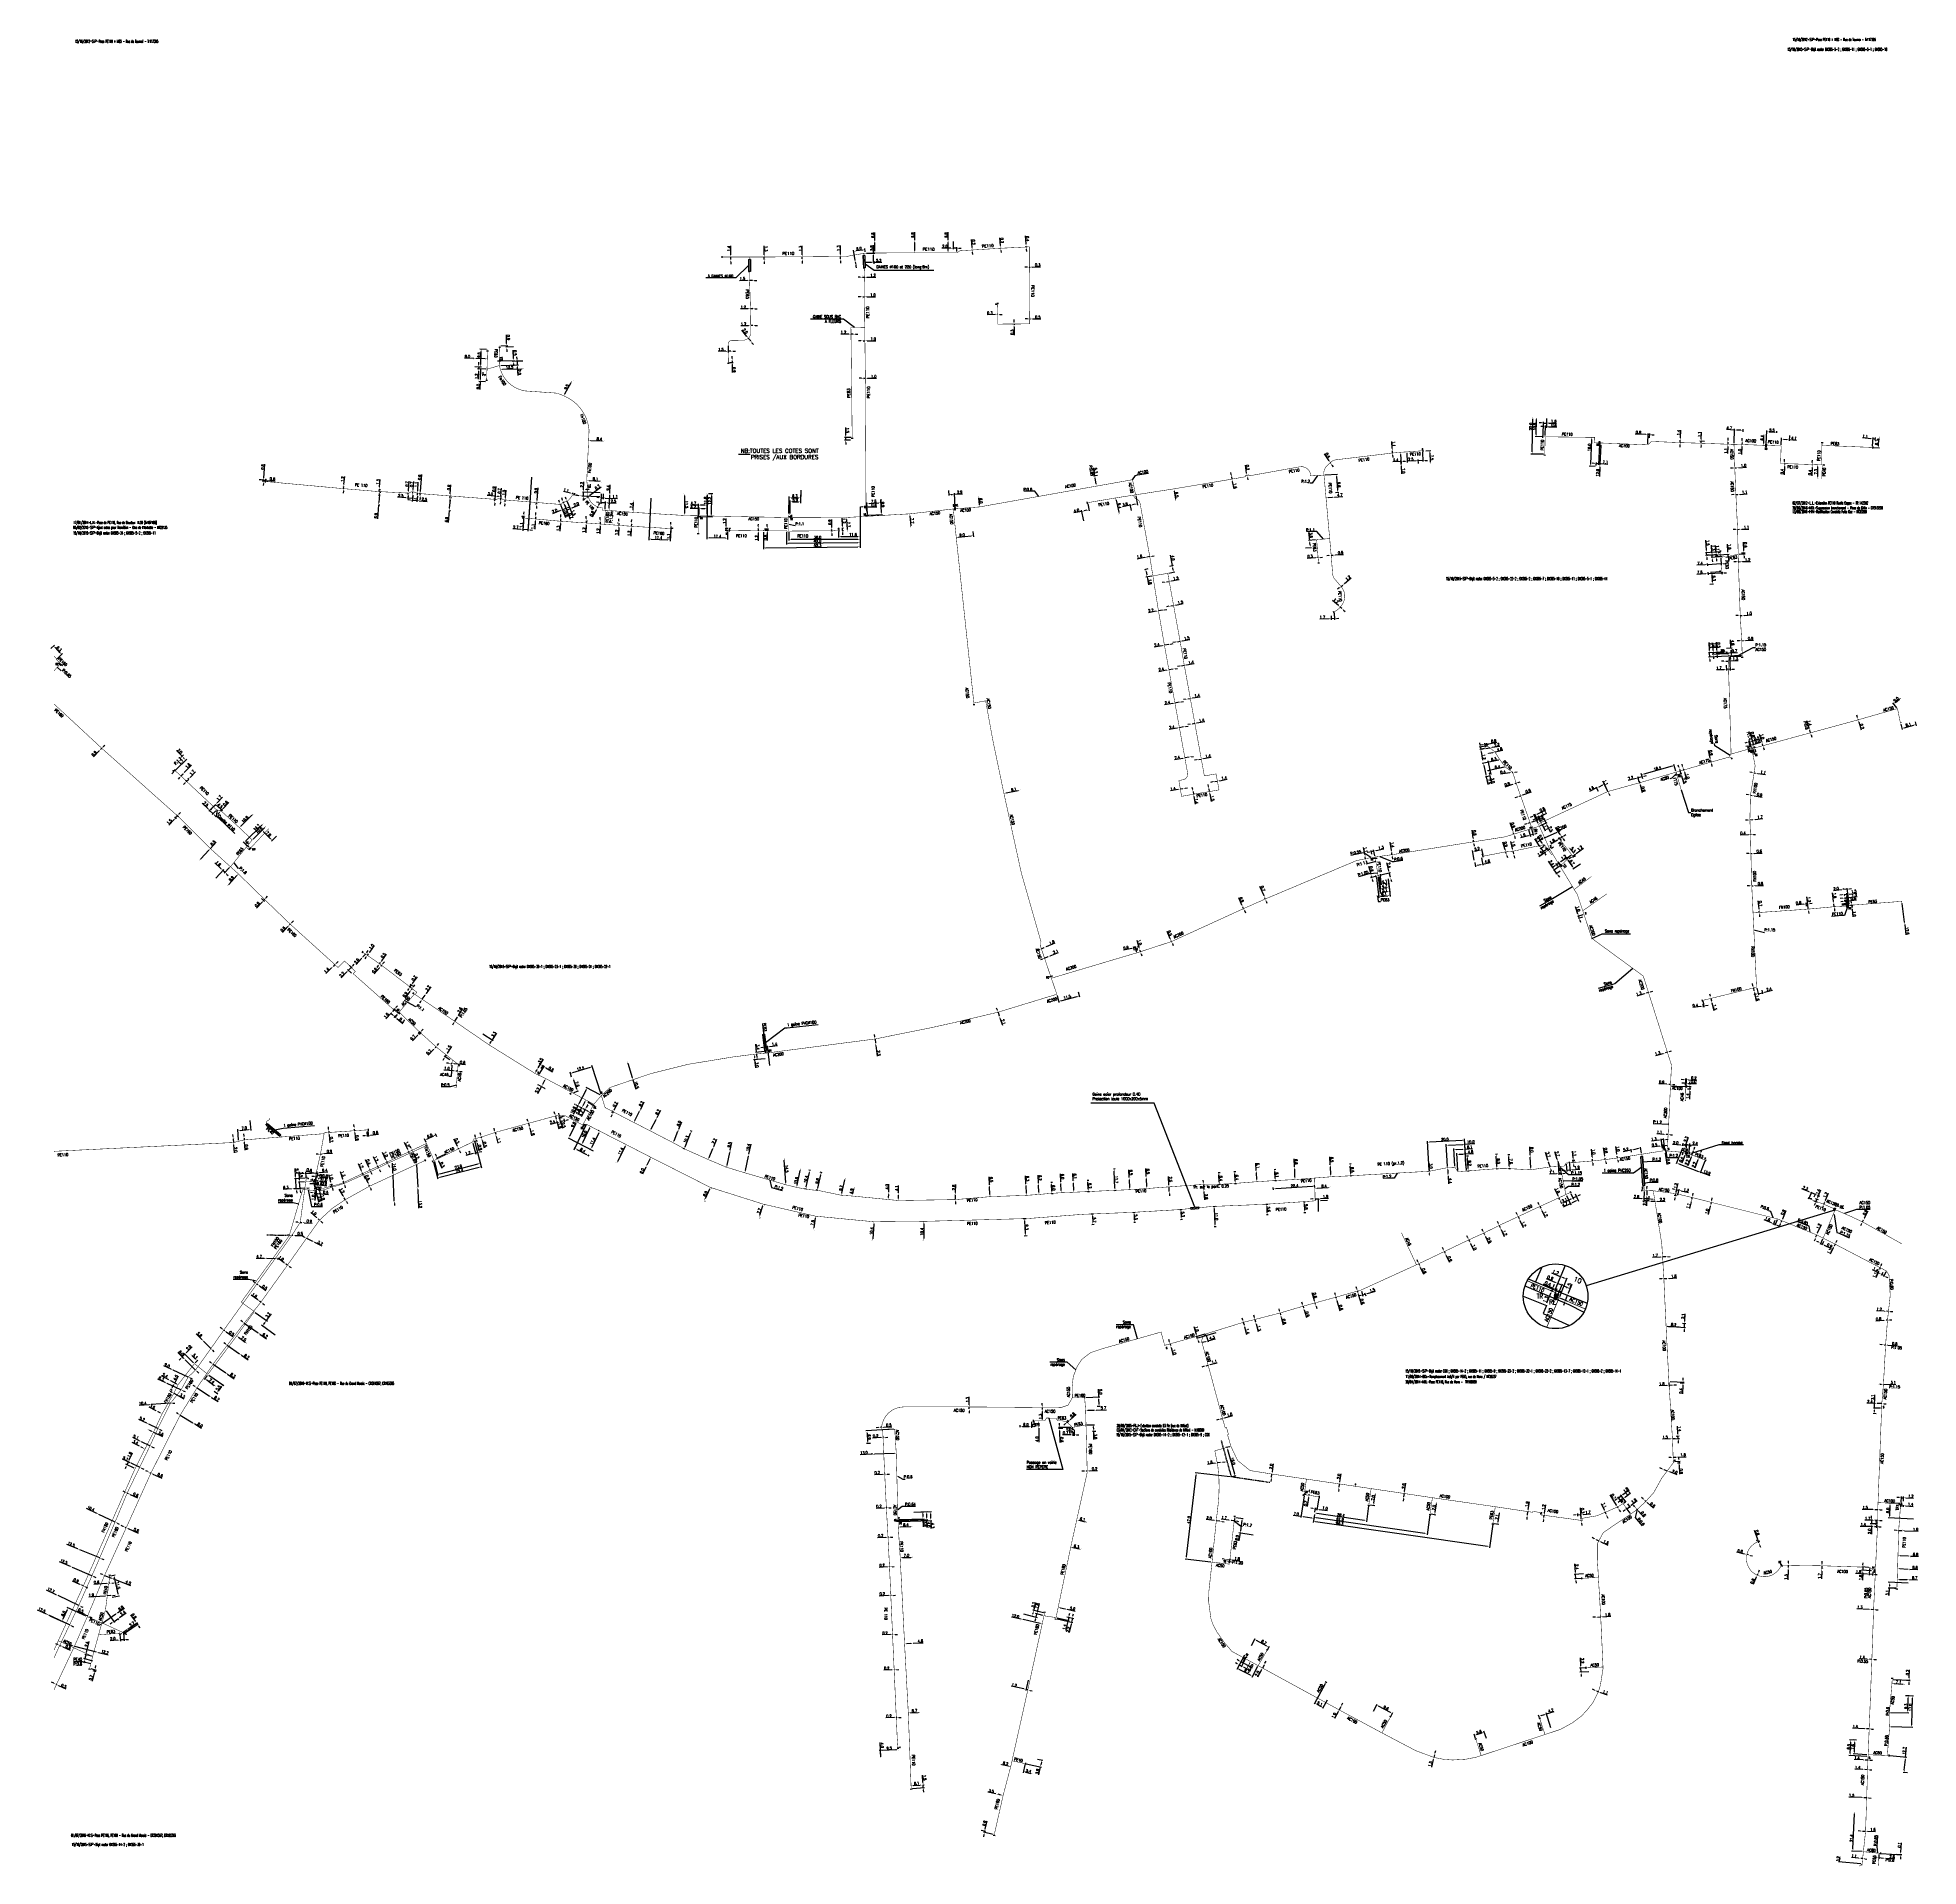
# Model space of a CAD drawing. Header units: millimetres. Extents: x 115991 to 117009, y 129000 to 129990.
import ezdxf
from ezdxf.enums import TextEntityAlignment as Align

# ---------------------------------------------------------------- set-up
doc = ezdxf.new("R2010")
doc.units = ezdxf.units.MM
doc.header["$PDMODE"] = 34
for name, pattern in [('CENTER', [50.8, 31.75, -6.35, 6.35, -6.35]), ('DASHED', [0.75, 0.5, -0.25]), ('L_25_AP', [2000, 1000, 1000]), ('L_25_FN', [2000, 1000, 1000]), ('L_25_PE', [2000, 1000, 1000]), ('L_RAC_AP', [3.5, 2, -1.5]), ('L_RAC_FT', [3.5, 2, -1.5]), ('L_RAC_PE', [3.5, 2, -1.5])]:
    doc.linetypes.add(name, pattern=pattern)
doc.layers.get('0').update_dxf_attribs({"linetype": 'CONTINUOUS'})
doc.layers.get('DEFPOINTS').update_dxf_attribs({"linetype": 'CONTINUOUS'})
for name, color, linetype in [('L_150', 1, 'CONTINUOUS'), ('L_300', 7, 'CONTINUOUS'), ('L_340', 7, 'CONTINUOUS'), ('L_400', 7, 'CONTINUOUS'), ('L_900', 7, 'CONTINUOUS'), ('L_910', 7, 'CONTINUOUS')]:
    doc.layers.add(name, color=color, linetype=linetype)
doc.layers.add('L_170', color=7, linetype='CONTINUOUS', plot=False)
doc.styles.add('G_ROMANS', font='ROMANS.SHX', dxfattribs={"width": 0.75})
doc.styles.get("Standard").update_dxf_attribs({"font": 'romans.shx', "width": 0.85})
doc.dimstyles.get("Standard").update_dxf_attribs({"dimtxt": 1.5, "dimasz": 1.2, "dimexe": 0.625, "dimexo": 0.625, "dimgap": 0.25, "dimtad": 1, "dimdec": 1, "dimzin": 0, "dimdsep": 46, "dimtxsty": 'Standard', "dimcen": -0.5, "dimadec": 0, "dimazin": 0, "dimtfac": 1, "dimtdec": 1, "dimtmove": 0, "dimatfit": 3, "dimfxl": 0, "dimtolj": 1, "dimtzin": 0, "dimarcsym": 0})

# ---------------------------------------------------------------- blocks, each defined once
blk = doc.blocks.new('L_340_07')
at = {"color": 0, "linetype": 'Continuous', "const_width": 0.25, "flags": 128}
blk.add_lwpolyline([(0, 0), (1.2, 0)], dxfattribs=at)
at = {"color": 0, "linetype": 'Continuous', "flags": 128}
blk.add_lwpolyline([(1.2, -0.5), (1.2, 0.5)], dxfattribs=at)
at = {"color": 0, "linetype": 'Continuous', "style": 'G_ROMANS', "width": 0.75, "flags": 3}
for tag, p in [('DEF_COUP', (0.7, -6)), ('DEF_TYPE', (0.7, -8.5)), ('DEF_LEG', (0.7, -3.5))]:
    blk.add_attdef(tag, text='', height=1.2, dxfattribs=at).set_placement(p, align=Align.MIDDLE)
blk = doc.blocks.new('L_300_12')
at = {"color": 0, "linetype": 'Continuous', "const_width": 0.497, "flags": 128}
blk.add_lwpolyline([(-0.3, 0, 1), (0.3, 0, 1)], format="xyb", close=True, dxfattribs=at)
at = {"color": 0, "linetype": 'Continuous', "style": 'G_ROMANS', "width": 0.75}
blk.add_text('P', height=1.5, dxfattribs=at).set_placement((0, 1.8), align=Align.MIDDLE)
at = {"color": 0, "linetype": 'Continuous', "style": 'G_ROMANS', "width": 0.75, "flags": 3}
for tag, p in [('DEF_COUP', (0, -7.5)), ('DEF_TYPE', (0, -10)), ('DEF_LEG', (0, -5))]:
    blk.add_attdef(tag, text='', height=1.2, dxfattribs=at).set_placement(p, align=Align.MIDDLE)
blk = doc.blocks.new('*D2')
at = {"layer": 'DEFPOINTS', "color": 0, "linetype": 'Continuous', "transparency": 16777216}
for p in [(116447.3, 129062.5), (116447.5, 129058.5), (116456.8, 129063)]:
    blk.add_point(p, dxfattribs=at)
at = {"layer": 'L_340', "color": 0, "linetype": 'Continuous', "lineweight": -2, "transparency": 16777216}
for p, q in [((116447.4, 129059.2), (116447.2, 129063.1)), ((116455.6, 129062.9), (116448.5, 129062.6)), ((116456.8, 129062.4), (116456.8, 129062.4))]:
    blk.add_line(p, q, dxfattribs=at)
at = {"layer": 'L_340', "color": 0, "linetype": 'Continuous', "transparency": 16777216}
for points in [[(116448.5, 129062.8), (116448.5, 129062.4), (116447.3, 129062.5)], [(116455.5, 129063.1), (116455.6, 129062.7), (116456.8, 129063)]]:
    blk.add_solid(points, dxfattribs=at)
at = {"layer": 'L_340', "color": 0, "linetype": 'Continuous', "transparency": 16777216, "insert": (116452, 129063.8), "char_height": 1.5, "attachment_point": 5, "rotation": 2.9056}
blk.add_mtext('\\A1;9.5', dxfattribs=at)
blk = doc.blocks.new('*D3')
at = {"layer": 'DEFPOINTS', "color": 0, "linetype": 'Continuous', "transparency": 16777216}
for p in [(116447.5, 129058.5), (116447.5, 129058.5), (116456.8, 129063)]:
    blk.add_point(p, dxfattribs=at)
at = {"layer": 'L_340', "color": 0, "linetype": 'Continuous', "lineweight": -2, "transparency": 16777216}
for p, q in [((116456.1, 129063), (116446.6, 129062.5)), ((116447.3, 129062.5), (116447, 129066.9)), ((116447.4, 129059.7), (116447.3, 129061.3))]:
    blk.add_line(p, q, dxfattribs=at)
at = {"layer": 'L_340', "color": 0, "linetype": 'Continuous', "transparency": 16777216}
for points in [[(116447.5, 129061.3), (116447.1, 129061.3), (116447.3, 129062.5)], [(116447.6, 129059.7), (116447.2, 129059.7), (116447.5, 129058.5)]]:
    blk.add_solid(points, dxfattribs=at)
at = {"layer": 'L_340', "color": 0, "linetype": 'Continuous', "transparency": 16777216, "insert": (116448.1, 129065.4), "char_height": 1.5, "attachment_point": 5, "rotation": 272.9056}
blk.add_mtext('\\A1;4.0', dxfattribs=at)
blk = doc.blocks.new('*D6')
at = {"layer": 'DEFPOINTS', "color": 0, "linetype": 'Continuous', "transparency": 16777216}
for p in [(116431.3, 129829.1), (116431.3, 129829.1), (116432.5, 129829.1)]:
    blk.add_point(p, dxfattribs=at)
at = {"layer": 'L_150', "color": 0, "linetype": 'Continuous', "lineweight": -2, "transparency": 16777216}
for p, q in [((116430.1, 129829.1), (116425.7, 129829.1)), ((116432.5, 129829.1), (116431.3, 129829.1)), ((116433.7, 129829.1), (116434.9, 129829.1))]:
    blk.add_line(p, q, dxfattribs=at)
at = {"layer": 'L_150', "color": 0, "linetype": 'Continuous', "transparency": 16777216}
for points in [[(116430.1, 129829.3), (116430.1, 129828.9), (116431.3, 129829.1)], [(116433.7, 129829.3), (116433.7, 129828.9), (116432.5, 129829.1)]]:
    blk.add_solid(points, dxfattribs=at)
at = {"layer": 'L_150', "color": 0, "linetype": 'Continuous', "transparency": 16777216, "insert": (116427.2, 129830.1), "char_height": 1.5, "attachment_point": 5}
blk.add_mtext('\\A1;1.2', dxfattribs=at)
blk = doc.blocks.new('*D7')
at = {"layer": 'DEFPOINTS', "color": 0, "linetype": 'Continuous', "transparency": 16777216}
for p in [(116437.8, 129825.6), (116438.8, 129825.5), (116438.8, 129825.5)]:
    blk.add_point(p, dxfattribs=at)
at = {"layer": 'L_150', "color": 0, "linetype": 'Continuous', "lineweight": -2, "transparency": 16777216}
for p, q in [((116436.6, 129825.5), (116435.4, 129825.5)), ((116437.8, 129825.5), (116438.8, 129825.5)), ((116437.8, 129825), (116437.8, 129824.9)), ((116440, 129825.5), (116444.8, 129825.5))]:
    blk.add_line(p, q, dxfattribs=at)
at = {"layer": 'L_150', "color": 0, "linetype": 'Continuous', "transparency": 16777216}
for points in [[(116436.6, 129825.7), (116436.6, 129825.3), (116437.8, 129825.5)], [(116440, 129825.7), (116440, 129825.3), (116438.8, 129825.5)]]:
    blk.add_solid(points, dxfattribs=at)
at = {"layer": 'L_150', "color": 0, "linetype": 'Continuous', "transparency": 16777216, "insert": (116443.3, 129826.5), "char_height": 1.5, "attachment_point": 5}
blk.add_mtext('\\A1;1.0', dxfattribs=at)
blk = doc.blocks.new('*D8')
at = {"layer": 'DEFPOINTS', "color": 0, "linetype": 'Continuous', "transparency": 16777216}
for p in [(116366.2, 129870.9), (116366.2, 129870.9), (116366.2, 129869.4)]:
    blk.add_point(p, dxfattribs=at)
at = {"layer": 'L_150', "color": 0, "linetype": 'Continuous', "lineweight": -2, "transparency": 16777216}
for p, q in [((116366.2, 129872.1), (116366.2, 129876.9)), ((116366.2, 129869.4), (116366.2, 129870.9)), ((116366.2, 129868.2), (116366.2, 129867))]:
    blk.add_line(p, q, dxfattribs=at)
at = {"layer": 'L_150', "color": 0, "linetype": 'Continuous', "transparency": 16777216}
for points in [[(116366, 129872.1), (116366.4, 129872.1), (116366.2, 129870.9)], [(116366, 129868.2), (116366.4, 129868.2), (116366.2, 129869.4)]]:
    blk.add_solid(points, dxfattribs=at)
at = {"layer": 'L_150', "color": 0, "linetype": 'Continuous', "transparency": 16777216, "insert": (116365.2, 129875.4), "char_height": 1.5, "attachment_point": 5, "rotation": 90}
blk.add_mtext('\\A1;1.4', dxfattribs=at)
blk = doc.blocks.new('*D9')
at = {"layer": 'DEFPOINTS', "color": 0, "linetype": 'Continuous', "transparency": 16777216}
for p in [(116425.6, 129871.1), (116425.6, 129871.1), (116425.6, 129869.9)]:
    blk.add_point(p, dxfattribs=at)
at = {"layer": 'L_150', "color": 0, "linetype": 'Continuous', "lineweight": -2, "transparency": 16777216}
for p, q in [((116425.6, 129872.3), (116425.6, 129877.1)), ((116425.6, 129869.9), (116425.6, 129871.1)), ((116425.6, 129868.7), (116425.6, 129867.5))]:
    blk.add_line(p, q, dxfattribs=at)
at = {"layer": 'L_150', "color": 0, "linetype": 'Continuous', "transparency": 16777216}
for points in [[(116425.4, 129872.3), (116425.8, 129872.3), (116425.6, 129871.1)], [(116425.4, 129868.7), (116425.8, 129868.7), (116425.6, 129869.9)]]:
    blk.add_solid(points, dxfattribs=at)
at = {"layer": 'L_150', "color": 0, "linetype": 'Continuous', "transparency": 16777216, "insert": (116424.6, 129875.6), "char_height": 1.5, "attachment_point": 5, "rotation": 90}
blk.add_mtext('\\A1;1.3', dxfattribs=at)
blk = doc.blocks.new('*D10')
at = {"layer": 'DEFPOINTS', "color": 0, "linetype": 'Continuous', "transparency": 16777216}
for p in [(116522.9, 129237), (116528.9, 129237.9), (116529, 129241)]:
    blk.add_point(p, dxfattribs=at)
at = {"layer": 'L_340', "color": 0, "linetype": 'Continuous', "lineweight": -2, "transparency": 16777216}
for p, q in [((116522.9, 129237.6), (116522.9, 129238.6)), ((116524.1, 129237.9), (116527.7, 129237.9)), ((116529, 129240.4), (116528.9, 129237.3))]:
    blk.add_line(p, q, dxfattribs=at)
at = {"layer": 'L_340', "color": 0, "linetype": 'Continuous', "transparency": 16777216}
for points in [[(116524.1, 129238.1), (116524.1, 129237.7), (116522.9, 129238)], [(116527.7, 129238.1), (116527.7, 129237.7), (116528.9, 129237.9)]]:
    blk.add_solid(points, dxfattribs=at)
at = {"layer": 'L_340', "color": 0, "linetype": 'Continuous', "transparency": 16777216, "insert": (116525.9, 129238.9), "char_height": 1.5, "attachment_point": 5, "rotation": 359.3476}
blk.add_mtext('\\A1;6.0', dxfattribs=at)
blk = doc.blocks.new('*D11')
at = {"layer": 'DEFPOINTS', "color": 0, "linetype": 'Continuous', "transparency": 16777216}
for p in [(116532.9, 129241), (116532.9, 129241), (116532.9, 129237)]:
    blk.add_point(p, dxfattribs=at)
at = {"layer": 'L_150', "color": 0, "linetype": 'Continuous', "lineweight": -2, "transparency": 16777216}
for p, q in [((116532.9, 129239.8), (116532.9, 129238.2)), ((116532.9, 129237), (116532.9, 129229.5))]:
    blk.add_line(p, q, dxfattribs=at)
at = {"layer": 'L_150', "color": 0, "linetype": 'Continuous', "transparency": 16777216}
for points in [[(116532.7, 129239.8), (116533.1, 129239.8), (116532.9, 129241)], [(116532.7, 129238.2), (116533.1, 129238.2), (116532.9, 129237)]]:
    blk.add_solid(points, dxfattribs=at)
at = {"layer": 'L_150', "color": 0, "linetype": 'Continuous', "transparency": 16777216, "insert": (116531.9, 129231.1), "char_height": 1.5, "attachment_point": 5, "rotation": 89.9}
blk.add_mtext('\\A1;4.0', dxfattribs=at)
blk = doc.blocks.new('*D12')
at = {"layer": 'DEFPOINTS', "color": 0, "linetype": 'Continuous', "transparency": 16777216}
for p in [(116544.2, 129237.4), (116546.6, 129236.8), (116551, 129237.4)]:
    blk.add_point(p, dxfattribs=at)
at = {"layer": 'L_150', "color": 0, "linetype": 'Continuous', "lineweight": -2, "transparency": 16777216}
for p, q in [((116550.4, 129237.4), (116543.6, 129237.4)), ((116545.9, 129236.8), (116543.6, 129236.8)), ((116544.2, 129238.6), (116544.2, 129239.8)), ((116544.2, 129237.4), (116544.2, 129236.8)), ((116544.2, 129235.6), (116544.3, 129229.2))]:
    blk.add_line(p, q, dxfattribs=at)
at = {"layer": 'L_150', "color": 0, "linetype": 'Continuous', "transparency": 16777216}
for points in [[(116544.4, 129238.6), (116544, 129238.6), (116544.2, 129237.4)], [(116544.4, 129235.6), (116544, 129235.6), (116544.2, 129236.8)]]:
    blk.add_solid(points, dxfattribs=at)
at = {"layer": 'L_150', "color": 0, "linetype": 'Continuous', "transparency": 16777216, "insert": (116545.3, 129230.8), "char_height": 1.5, "attachment_point": 5, "rotation": 270.3825}
blk.add_mtext('\\A1;0.6', dxfattribs=at)
blk = doc.blocks.new('*D13')
at = {"layer": 'DEFPOINTS', "color": 0, "linetype": 'Continuous', "transparency": 16777216}
for p in [(116558.2, 129238.8), (116562.4, 129238.9), (116564.3, 129235.3)]:
    blk.add_point(p, dxfattribs=at)
at = {"layer": 'L_150', "color": 0, "linetype": 'Continuous', "lineweight": -2, "transparency": 16777216}
for p, q in [((116558.9, 129238.8), (116563, 129238.9)), ((116563.7, 129235.3), (116561.9, 129235.2)), ((116562.4, 129237.7), (116562.5, 129236.5)), ((116562.5, 129235.3), (116562.6, 129230.9))]:
    blk.add_line(p, q, dxfattribs=at)
at = {"layer": 'L_150', "color": 0, "linetype": 'Continuous', "transparency": 16777216}
for points in [[(116562.6, 129237.7), (116562.2, 129237.7), (116562.4, 129238.9)], [(116562.7, 129236.5), (116562.3, 129236.5), (116562.5, 129235.3)]]:
    blk.add_solid(points, dxfattribs=at)
at = {"layer": 'L_150', "color": 0, "linetype": 'Continuous', "transparency": 16777216, "insert": (116563.6, 129232.5), "char_height": 1.5, "attachment_point": 5, "rotation": 271.6949}
blk.add_mtext('\\A1;3.6', dxfattribs=at)
blk = doc.blocks.new('L_340_14')
at = {"color": 0, "linetype": 'Continuous', "flags": 128}
blk.add_lwpolyline([(-2.5, 2.5), (-0.75, 2.5)], dxfattribs=at)
at = {"color": 0, "linetype": 'Continuous'}
blk.add_circle((0, 2.5), 0.75, dxfattribs=at)
at = {"color": 0, "linetype": 'Continuous', "style": 'G_ROMANS', "width": 0.75, "flags": 3}
for tag, p in [('DEF_LEG', (0, -10)), ('DEF_COUP', (0, -12.5)), ('DEF_TYPE', (0, -15))]:
    blk.add_attdef(tag, text='', height=1.2, dxfattribs=at).set_placement(p, align=Align.MIDDLE)
blk = doc.blocks.new('*D14')
at = {"layer": 'DEFPOINTS', "color": 0, "linetype": 'Continuous', "transparency": 16777216}
for p in [(116551.4, 129235.6), (116551.4, 129233.4), (116552.1, 129236.8)]:
    blk.add_point(p, dxfattribs=at)
at = {"layer": 'L_340', "color": 0, "linetype": 'Continuous', "lineweight": -2, "transparency": 16777216}
for p, q in [((116550.2, 129233.4), (116545.8, 129233.4)), ((116551.4, 129234.9), (116551.4, 129232.8)), ((116552.1, 129233.4), (116551.4, 129233.4)), ((116552.1, 129236.2), (116552.1, 129232.8)), ((116553.3, 129233.4), (116554.5, 129233.4))]:
    blk.add_line(p, q, dxfattribs=at)
at = {"layer": 'L_340', "color": 0, "linetype": 'Continuous', "transparency": 16777216}
for points in [[(116550.2, 129233.6), (116550.2, 129233.2), (116551.4, 129233.4)], [(116553.3, 129233.6), (116553.3, 129233.2), (116552.1, 129233.4)]]:
    blk.add_solid(points, dxfattribs=at)
at = {"layer": 'L_340', "color": 0, "linetype": 'Continuous', "transparency": 16777216, "insert": (116547.4, 129234.4), "char_height": 1.5, "attachment_point": 5}
blk.add_mtext('\\A1;0.7', dxfattribs=at)
blk = doc.blocks.new('GIS_MODF')
at = {"color": 0, "linetype": 'Continuous', "flags": 128}
for points in [[(-2.2, 0), (-1.7, 0)], [(1.5, 0), (2, 0)]]:
    blk.add_lwpolyline(points, dxfattribs=at)
at = {"color": 0, "linetype": 'Continuous', "width": 0.5}
blk.add_attdef('DATE', text='', height=1.5, dxfattribs=at).set_placement((-2.5, -0.8), align=Align.RIGHT)
at = {"color": 0, "linetype": 'Continuous', "width": 1.771291}
blk.add_attdef('USER', text='', height=1.5, dxfattribs=at).set_placement((-1.5, -0.8), (1.3, -0.8), align=Align.FIT)
at = {"color": 0, "linetype": 'Continuous', "width": 0.5}
blk.add_attdef('DESC', (2.3, -0.8), '', height=1.5, dxfattribs=at)
blk = doc.blocks.new('*D15')
at = {"layer": 'DEFPOINTS', "color": 0, "linetype": 'Continuous', "transparency": 16777216}
for p in [(116768.7, 129543.8), (116769.2, 129541.6), (116772.3, 129546.3)]:
    blk.add_point(p, dxfattribs=at)
at = {"layer": 'L_340', "color": 0, "linetype": 'Continuous', "lineweight": -2, "transparency": 16777216}
for p, q in [((116768.9, 129543.2), (116769.3, 129540.9)), ((116770.3, 129541.8), (116771.9, 129542.1)), ((116772.4, 129545.7), (116773.2, 129541.7)), ((116773, 129542.3), (116777.3, 129543.1))]:
    blk.add_line(p, q, dxfattribs=at)
at = {"layer": 'L_340', "color": 0, "linetype": 'Continuous', "transparency": 16777216}
for points in [[(116770.3, 129542), (116770.4, 129541.6), (116769.2, 129541.6)], [(116771.8, 129542.3), (116771.9, 129541.9), (116773, 129542.3)]]:
    blk.add_solid(points, dxfattribs=at)
at = {"layer": 'L_340', "color": 0, "linetype": 'Continuous', "transparency": 16777216, "insert": (116775.6, 129543.8), "char_height": 1.5, "attachment_point": 5, "rotation": 11.0286}
blk.add_mtext('\\A1;4.8', dxfattribs=at)
blk = doc.blocks.new('*D16')
at = {"layer": 'DEFPOINTS', "color": 0, "linetype": 'Continuous', "transparency": 16777216}
for p in [(116767.7, 129549), (116768.7, 129543.8), (116773.5, 129546.6)]:
    blk.add_point(p, dxfattribs=at)
at = {"layer": 'L_300', "color": 0, "linetype": 'Continuous', "lineweight": -2, "transparency": 16777216}
for p, q in [((116768.6, 129544.4), (116767.6, 129549.6)), ((116771.6, 129549.8), (116768.9, 129549.2)), ((116773.4, 129547.2), (116772.7, 129550.6))]:
    blk.add_line(p, q, dxfattribs=at)
at = {"layer": 'L_300', "color": 0, "linetype": 'Continuous', "transparency": 16777216}
for points in [[(116768.9, 129549.4), (116768.9, 129549), (116767.7, 129549)], [(116771.6, 129550), (116771.7, 129549.6), (116772.8, 129550)]]:
    blk.add_solid(points, dxfattribs=at)
at = {"layer": 'L_300', "color": 0, "linetype": 'Continuous', "transparency": 16777216, "insert": (116770.1, 129550.5), "char_height": 1.5, "attachment_point": 5, "rotation": 11.0286}
blk.add_mtext('\\A1;5.2', dxfattribs=at)
blk = doc.blocks.new('*D17')
at = {"layer": 'DEFPOINTS', "color": 0, "linetype": 'Continuous', "transparency": 16777216}
for p in [(116785.6, 129548.9), (116785.9, 129548.1), (116785.9, 129548.1)]:
    blk.add_point(p, dxfattribs=at)
at = {"layer": 'L_150', "color": 0, "linetype": 'Continuous', "lineweight": -2, "transparency": 16777216}
for p, q in [((116785.3, 129550.1), (116784.1, 129554.2)), ((116785.9, 129548.1), (116785.6, 129548.9)), ((116786.2, 129546.9), (116786.5, 129545.8))]:
    blk.add_line(p, q, dxfattribs=at)
at = {"layer": 'L_150', "color": 0, "linetype": 'Continuous', "transparency": 16777216}
for points in [[(116785.5, 129550.1), (116785.1, 129550), (116785.6, 129548.9)], [(116786.4, 129547), (116786, 129546.9), (116785.9, 129548.1)]]:
    blk.add_solid(points, dxfattribs=at)
at = {"layer": 'L_150', "color": 0, "linetype": 'Continuous', "transparency": 16777216, "insert": (116785.5, 129553), "char_height": 1.5, "attachment_point": 5, "rotation": 285.7487}
blk.add_mtext('\\A1;0.9', dxfattribs=at)
blk = doc.blocks.new('*D18')
at = {"layer": 'DEFPOINTS', "color": 0, "linetype": 'Continuous', "transparency": 16777216}
for p in [(116789.6, 129549.3), (116789.9, 129547.8), (116789.9, 129547.8)]:
    blk.add_point(p, dxfattribs=at)
at = {"layer": 'L_150', "color": 0, "linetype": 'Continuous', "lineweight": -2, "transparency": 16777216}
for p, q in [((116789.3, 129550.5), (116788.4, 129554.5)), ((116789.9, 129547.8), (116789.6, 129549.3)), ((116790.2, 129546.6), (116790.4, 129545.5))]:
    blk.add_line(p, q, dxfattribs=at)
at = {"layer": 'L_150', "color": 0, "linetype": 'Continuous', "transparency": 16777216}
for points in [[(116789.5, 129550.5), (116789.1, 129550.4), (116789.6, 129549.3)], [(116790.4, 129546.7), (116790, 129546.6), (116789.9, 129547.8)]]:
    blk.add_solid(points, dxfattribs=at)
at = {"layer": 'L_150', "color": 0, "linetype": 'Continuous', "transparency": 16777216, "insert": (116789.7, 129553.3), "char_height": 1.5, "attachment_point": 5, "rotation": 282.5499}
blk.add_mtext('\\A1;1.5', dxfattribs=at)
blk = doc.blocks.new('*D19')
at = {"layer": 'DEFPOINTS', "color": 0, "linetype": 'Continuous', "transparency": 16777216}
for p in [(116806, 129552.7), (116806.5, 129552), (116806.5, 129552)]:
    blk.add_point(p, dxfattribs=at)
at = {"layer": 'L_150', "color": 0, "linetype": 'Continuous', "lineweight": -2, "transparency": 16777216}
for p, q in [((116805.3, 129553.7), (116802.9, 129557.3)), ((116806.5, 129552), (116806, 129552.7)), ((116807.2, 129551), (116807.8, 129550))]:
    blk.add_line(p, q, dxfattribs=at)
at = {"layer": 'L_150', "color": 0, "linetype": 'Continuous', "transparency": 16777216}
for points in [[(116805.5, 129553.8), (116805.2, 129553.6), (116806, 129552.7)], [(116807.3, 129551.1), (116807, 129550.9), (116806.5, 129552)]]:
    blk.add_solid(points, dxfattribs=at)
at = {"layer": 'L_150', "color": 0, "linetype": 'Continuous', "transparency": 16777216, "insert": (116804.6, 129556.6), "char_height": 1.5, "attachment_point": 5, "rotation": 304.088}
blk.add_mtext('\\A1;0.9', dxfattribs=at)
blk = doc.blocks.new('*D20')
at = {"layer": 'DEFPOINTS', "color": 0, "linetype": 'Continuous', "transparency": 16777216}
for p in [(116741.8, 129766), (116744.8, 129758.6), (116744.8, 129758.6)]:
    blk.add_point(p, dxfattribs=at)
at = {"layer": 'L_340', "color": 0, "linetype": 'Continuous', "lineweight": -2, "transparency": 16777216}
for p, q in [((116742.4, 129766), (116745.1, 129766.1)), ((116744.5, 129764.9), (116744.7, 129759.8))]:
    blk.add_line(p, q, dxfattribs=at)
at = {"layer": 'L_340', "color": 0, "linetype": 'Continuous', "transparency": 16777216}
for points in [[(116744.7, 129764.9), (116744.3, 129764.9), (116744.5, 129766.1)], [(116744.9, 129759.8), (116744.5, 129759.8), (116744.8, 129758.6)]]:
    blk.add_solid(points, dxfattribs=at)
at = {"layer": 'L_340', "color": 0, "linetype": 'Continuous', "transparency": 16777216, "insert": (116745.6, 129762.3), "char_height": 1.5, "attachment_point": 5, "rotation": 272.0991}
blk.add_mtext('\\A1;7.5', dxfattribs=at)
blk = doc.blocks.new('*D21')
at = {"layer": 'DEFPOINTS', "color": 0, "linetype": 'Continuous', "transparency": 16777216}
for p in [(116732, 129765.4), (116728.9, 129760.1), (116729, 129757.9)]:
    blk.add_point(p, dxfattribs=at)
at = {"layer": 'L_150', "color": 0, "linetype": 'Continuous', "lineweight": -2, "transparency": 16777216}
for p, q in [((116729, 129758.5), (116728.9, 129760.7)), ((116732.1, 129764.8), (116732.3, 129759.7)), ((116728.9, 129760.1), (116724.5, 129759.9)), ((116731.1, 129760.2), (116730.1, 129760.2))]:
    blk.add_line(p, q, dxfattribs=at)
at = {"layer": 'L_150', "color": 0, "linetype": 'Continuous', "transparency": 16777216}
for points in [[(116730.1, 129760.4), (116730.1, 129760), (116728.9, 129760.1)], [(116731.1, 129760.4), (116731.1, 129760), (116732.3, 129760.3)]]:
    blk.add_solid(points, dxfattribs=at)
at = {"layer": 'L_150', "color": 0, "linetype": 'Continuous', "transparency": 16777216, "insert": (116726, 129761), "char_height": 1.5, "attachment_point": 5, "rotation": 2.9325}
blk.add_mtext('\\A1;3.4', dxfattribs=at)
blk = doc.blocks.new('*D22')
at = {"layer": 'DEFPOINTS', "color": 0, "linetype": 'Continuous', "transparency": 16777216}
for p in [(116740.5, 129766), (116740.8, 129760.7), (116738.4, 129758.4)]:
    blk.add_point(p, dxfattribs=at)
at = {"layer": 'L_300', "color": 0, "linetype": 'Continuous', "lineweight": -2, "transparency": 16777216}
for p, q in [((116738.4, 129759), (116738.2, 129761.2)), ((116740.8, 129760.7), (116738.3, 129760.6)), ((116740.5, 129765.3), (116740.8, 129760.1)), ((116742, 129760.8), (116743.2, 129760.8)), ((116737.1, 129760.5), (116732.7, 129760.3))]:
    blk.add_line(p, q, dxfattribs=at)
at = {"layer": 'L_300', "color": 0, "linetype": 'Continuous', "transparency": 16777216}
for points in [[(116737.1, 129760.7), (116737.1, 129760.3), (116738.3, 129760.6)], [(116742, 129761), (116742, 129760.6), (116740.8, 129760.7)]]:
    blk.add_solid(points, dxfattribs=at)
at = {"layer": 'L_300', "color": 0, "linetype": 'Continuous', "transparency": 16777216, "insert": (116734.2, 129761.4), "char_height": 1.5, "attachment_point": 5, "rotation": 2.9325}
blk.add_mtext('\\A1;2.5', dxfattribs=at)
blk = doc.blocks.new('*D23')
at = {"layer": 'DEFPOINTS', "color": 0, "linetype": 'Continuous', "transparency": 16777216}
for p in [(116997.5, 129155.4), (117004.1, 129155.2), (117004.1, 129155.1)]:
    blk.add_point(p, dxfattribs=at)
at = {"layer": 'L_150', "color": 0, "linetype": 'Continuous', "lineweight": -2, "transparency": 16777216}
for p, q in [((116997.4, 129154.8), (116997.4, 129154.7)), ((116998.7, 129155.2), (117002.9, 129155.1)), ((117004.1, 129155.1), (117008.4, 129154.9)), ((117004.1, 129154.5), (117004.1, 129154.4))]:
    blk.add_line(p, q, dxfattribs=at)
at = {"layer": 'L_150', "color": 0, "linetype": 'Continuous', "transparency": 16777216}
for points in [[(116998.7, 129155.4), (116998.7, 129155), (116997.5, 129155.3)], [(117002.9, 129155.3), (117002.9, 129154.9), (117004.1, 129155.1)]]:
    blk.add_solid(points, dxfattribs=at)
at = {"layer": 'L_150', "color": 0, "linetype": 'Continuous', "transparency": 16777216, "insert": (117006.9, 129156), "char_height": 1.5, "attachment_point": 5, "rotation": 357.9972}
blk.add_mtext('\\A1;6.7', dxfattribs=at)
blk = doc.blocks.new('*D24')
at = {"layer": 'DEFPOINTS', "color": 0, "linetype": 'Continuous', "transparency": 16777216}
for p in [(116997.6, 129161.1), (117004.3, 129160.7), (117004.3, 129160.7)]:
    blk.add_point(p, dxfattribs=at)
at = {"layer": 'L_150', "color": 0, "linetype": 'Continuous', "lineweight": -2, "transparency": 16777216}
for p, q in [((116997.6, 129160.5), (116997.6, 129160.5)), ((116998.8, 129161), (117003.1, 129160.8)), ((117004.3, 129160.7), (117008.6, 129160.5)), ((117004.3, 129160.1), (117004.3, 129160.1))]:
    blk.add_line(p, q, dxfattribs=at)
at = {"layer": 'L_150', "color": 0, "linetype": 'Continuous', "transparency": 16777216}
for points in [[(116998.8, 129161.2), (116998.8, 129160.8), (116997.6, 129161.1)], [(117003.1, 129161), (117003.1, 129160.6), (117004.3, 129160.7)]]:
    blk.add_solid(points, dxfattribs=at)
at = {"layer": 'L_150', "color": 0, "linetype": 'Continuous', "transparency": 16777216, "insert": (117007.1, 129161.6), "char_height": 1.5, "attachment_point": 5, "rotation": 357.0198}
blk.add_mtext('\\A1;6.8', dxfattribs=at)
blk = doc.blocks.new('*D25')
at = {"layer": 'DEFPOINTS', "color": 0, "linetype": 'Continuous', "transparency": 16777216}
for p in [(116997.9, 129168.2), (117004.6, 129167.9), (117004.6, 129167.8)]:
    blk.add_point(p, dxfattribs=at)
at = {"layer": 'L_150', "color": 0, "linetype": 'Continuous', "lineweight": -2, "transparency": 16777216}
for p, q in [((116997.8, 129167.5), (116997.8, 129167.5)), ((116999.1, 129168.1), (117003.4, 129167.9)), ((117004.6, 129167.8), (117008.9, 129167.7)), ((117004.6, 129167.2), (117004.6, 129167.2))]:
    blk.add_line(p, q, dxfattribs=at)
at = {"layer": 'L_150', "color": 0, "linetype": 'Continuous', "transparency": 16777216}
for points in [[(116999.1, 129168.3), (116999.1, 129167.9), (116997.9, 129168.1)], [(117003.4, 129168.1), (117003.4, 129167.7), (117004.6, 129167.8)]]:
    blk.add_solid(points, dxfattribs=at)
at = {"layer": 'L_150', "color": 0, "linetype": 'Continuous', "transparency": 16777216, "insert": (117007.4, 129168.7), "char_height": 1.5, "attachment_point": 5, "rotation": 357.5122}
blk.add_mtext('\\A1;6.8', dxfattribs=at)
blk = doc.blocks.new('*D26')
at = {"layer": 'DEFPOINTS', "color": 0, "linetype": 'Continuous', "transparency": 16777216}
for p in [(116998.3, 129181.6), (117000.2, 129181.6), (117000.2, 129181.6)]:
    blk.add_point(p, dxfattribs=at)
at = {"layer": 'L_150', "color": 0, "linetype": 'Continuous', "lineweight": -2, "transparency": 16777216}
for p, q in [((116997.1, 129181.7), (116995.9, 129181.8)), ((116998.3, 129182.3), (116998.3, 129182.3)), ((116998.3, 129181.7), (117000.2, 129181.6)), ((117000.2, 129182.2), (117000.2, 129182.2)), ((117001.4, 129181.5), (117008.8, 129181.2))]:
    blk.add_line(p, q, dxfattribs=at)
at = {"layer": 'L_150', "color": 0, "linetype": 'Continuous', "transparency": 16777216}
for points in [[(116997.1, 129181.9), (116997.1, 129181.5), (116998.3, 129181.7)], [(117001.4, 129181.7), (117001.3, 129181.3), (117000.2, 129181.6)]]:
    blk.add_solid(points, dxfattribs=at)
at = {"layer": 'L_150', "color": 0, "linetype": 'Continuous', "transparency": 16777216, "insert": (117007.4, 129182.2), "char_height": 1.5, "attachment_point": 5, "rotation": 357.2505}
blk.add_mtext('\\A1;1.9', dxfattribs=at)
blk = doc.blocks.new('*D27')
at = {"layer": 'DEFPOINTS', "color": 0, "linetype": 'Continuous', "transparency": 16777216}
for p in [(116993.3, 129153.5), (116997.3, 129150.3), (117004, 129153.2)]:
    blk.add_point(p, dxfattribs=at)
at = {"layer": 'L_340', "color": 0, "linetype": 'Continuous', "lineweight": -2, "transparency": 16777216}
for p, q in [((116996.7, 129150.4), (116992.5, 129150.5)), ((117003.4, 129153.2), (116992.6, 129153.6)), ((116993.1, 129150.5), (116993, 129146.5)), ((116993.2, 129152.3), (116993.2, 129151.7))]:
    blk.add_line(p, q, dxfattribs=at)
at = {"layer": 'L_340', "color": 0, "linetype": 'Continuous', "transparency": 16777216}
for points in [[(116993, 129152.3), (116993.4, 129152.3), (116993.3, 129153.5)], [(116993, 129151.7), (116993.4, 129151.7), (116993.1, 129150.5)]]:
    blk.add_solid(points, dxfattribs=at)
at = {"layer": 'L_340', "color": 0, "linetype": 'Continuous', "transparency": 16777216, "insert": (116992.1, 129147.9), "char_height": 1.5, "attachment_point": 5, "rotation": 87.9972}
blk.add_mtext('\\A1;3.1', dxfattribs=at)
blk = doc.blocks.new('*D28')
at = {"layer": 'DEFPOINTS', "color": 0, "linetype": 'Continuous', "transparency": 16777216}
for p in [(116999.3, 129196.1), (117000.7, 129196.1), (117000.7, 129195)]:
    blk.add_point(p, dxfattribs=at)
at = {"layer": 'L_150', "color": 0, "linetype": 'Continuous', "lineweight": -2, "transparency": 16777216}
for p, q in [((116998.1, 129195.2), (116996.9, 129195.2)), ((116999.3, 129195.5), (116999.2, 129194.5)), ((116999.3, 129195.1), (117000.7, 129195)), ((117000.7, 129195.4), (117000.7, 129194.4)), ((117001.9, 129195), (117006.1, 129194.7))]:
    blk.add_line(p, q, dxfattribs=at)
at = {"layer": 'L_150', "color": 0, "linetype": 'Continuous', "transparency": 16777216}
for points in [[(116998.1, 129195.4), (116998.1, 129195), (116999.3, 129195.1)], [(117001.9, 129195.2), (117001.9, 129194.8), (117000.7, 129195)]]:
    blk.add_solid(points, dxfattribs=at)
at = {"layer": 'L_150', "color": 0, "linetype": 'Continuous', "transparency": 16777216, "insert": (117004.7, 129195.8), "char_height": 1.5, "attachment_point": 5, "rotation": 357.1357}
blk.add_mtext('\\A1;1.4', dxfattribs=at)
blk = doc.blocks.new('L_340_19')
at = {"linetype": 'Continuous'}
blk.add_hatch(color=0, dxfattribs=at).paths.add_polyline_path([(0.125, 0.75), (-0.125, 0.75), (-0.125, -0.75), (0.125, -0.75)])
at = {"color": 0, "linetype": 'Continuous'}
blk.add_lwpolyline([(-0.125, 0.75), (0.125, 0.75), (0.125, -0.75), (-0.125, -0.75)], close=True, dxfattribs=at)
at = {"color": 0, "linetype": 'Continuous', "style": 'G_ROMANS', "width": 0.75}
for tag, height, flags, p in [('TR', 1.5, 8, (0, 3)), ('DEF_LEG', 1.2, 3, (0, -5)), ('DEF_COUP', 1.2, 3, (0, -7.5)), ('DEF_TYPE', 1.2, 3, (0, -10))]:
    blk.add_attdef(tag, text='', height=height, dxfattribs=dict(at, flags=flags)).set_placement(p, align=Align.MIDDLE)
blk = doc.blocks.new('*D30')
at = {"layer": 'DEFPOINTS', "color": 0, "linetype": 'Continuous', "transparency": 16777216}
for p in [(116282.9, 129402.8), (116278.5, 129394), (116278.5, 129394)]:
    blk.add_point(p, dxfattribs=at)
at = {"layer": 'L_150', "color": 0, "linetype": 'Continuous', "lineweight": -2, "transparency": 16777216}
for p, q in [((116282.4, 129401.7), (116279, 129395.1)), ((116283.5, 129402.5), (116283.5, 129402.5)), ((116279, 129393.8), (116279.1, 129393.7))]:
    blk.add_line(p, q, dxfattribs=at)
at = {"layer": 'L_150', "color": 0, "linetype": 'Continuous', "transparency": 16777216}
for points in [[(116278.9, 129395.2), (116279.2, 129395), (116278.5, 129394)], [(116282.2, 129401.8), (116282.6, 129401.6), (116282.9, 129402.8)]]:
    blk.add_solid(points, dxfattribs=at)
at = {"layer": 'L_150', "color": 0, "linetype": 'Continuous', "transparency": 16777216, "insert": (116281.1, 129401.3), "char_height": 1.5, "attachment_point": 5, "rotation": 63.0664}
blk.add_mtext('\\A1;9.8', dxfattribs=at)
blk = doc.blocks.new('*D31')
at = {"layer": 'DEFPOINTS', "color": 0, "linetype": 'Continuous', "transparency": 16777216}
for p in [(116290.2, 129400.4), (116285.4, 129390.4), (116285.4, 129390.3)]:
    blk.add_point(p, dxfattribs=at)
at = {"layer": 'L_150', "color": 0, "linetype": 'Continuous', "lineweight": -2, "transparency": 16777216}
for p, q in [((116289.7, 129399.3), (116286, 129391.4)), ((116290.8, 129400.1), (116290.8, 129400.1)), ((116286, 129390.1), (116286, 129390.1))]:
    blk.add_line(p, q, dxfattribs=at)
at = {"layer": 'L_150', "color": 0, "linetype": 'Continuous', "transparency": 16777216}
for points in [[(116289.5, 129399.4), (116289.9, 129399.2), (116290.2, 129400.4)], [(116285.8, 129391.5), (116286.1, 129391.3), (116285.4, 129390.3)]]:
    blk.add_solid(points, dxfattribs=at)
at = {"layer": 'L_150', "color": 0, "linetype": 'Continuous', "transparency": 16777216, "insert": (116287, 129396), "char_height": 1.5, "attachment_point": 5, "rotation": 64.4138}
blk.add_mtext('\\A1;10.0', dxfattribs=at)
blk = doc.blocks.new('*D32')
at = {"layer": 'DEFPOINTS', "color": 0, "linetype": 'Continuous', "transparency": 16777216}
for p in [(116295.5, 129397.7), (116290.2, 129387.8), (116290.3, 129387.8)]:
    blk.add_point(p, dxfattribs=at)
at = {"layer": 'L_150', "color": 0, "linetype": 'Continuous', "lineweight": -2, "transparency": 16777216}
for p, q in [((116294.8, 129396.7), (116290.8, 129388.9)), ((116295, 129397.9), (116294.7, 129398.1)), ((116289.7, 129388.1), (116289.7, 129388.1))]:
    blk.add_line(p, q, dxfattribs=at)
at = {"layer": 'L_150', "color": 0, "linetype": 'Continuous', "transparency": 16777216}
for points in [[(116294.6, 129396.8), (116294.9, 129396.6), (116295.3, 129397.8)], [(116290.6, 129389), (116291, 129388.8), (116290.2, 129387.8)]]:
    blk.add_solid(points, dxfattribs=at)
at = {"layer": 'L_150', "color": 0, "linetype": 'Continuous', "transparency": 16777216, "insert": (116291.5, 129392.4), "char_height": 1.5, "attachment_point": 5, "rotation": 63.0664}
blk.add_mtext('\\A1;11.4', dxfattribs=at)
blk = doc.blocks.new('*D33')
at = {"layer": 'DEFPOINTS', "color": 0, "linetype": 'Continuous', "transparency": 16777216}
for p in [(116309.6, 129390.5), (116304.4, 129380.3), (116304.4, 129380.3)]:
    blk.add_point(p, dxfattribs=at)
at = {"layer": 'L_150', "color": 0, "linetype": 'Continuous', "lineweight": -2, "transparency": 16777216}
for p, q in [((116309.1, 129389.4), (116304.9, 129381.4)), ((116309.1, 129390.8), (116309, 129390.8)), ((116303.8, 129380.6), (116303.8, 129380.6))]:
    blk.add_line(p, q, dxfattribs=at)
at = {"layer": 'L_150', "color": 0, "linetype": 'Continuous', "transparency": 16777216}
for points in [[(116308.9, 129389.5), (116309.2, 129389.3), (116309.6, 129390.5)], [(116304.8, 129381.5), (116305.1, 129381.3), (116304.4, 129380.3)]]:
    blk.add_solid(points, dxfattribs=at)
at = {"layer": 'L_150', "color": 0, "linetype": 'Continuous', "transparency": 16777216, "insert": (116306.7, 129386.9), "char_height": 1.5, "attachment_point": 5, "rotation": 62.8007}
blk.add_mtext('\\A1;11.4', dxfattribs=at)
blk = doc.blocks.new('*D34')
at = {"layer": 'DEFPOINTS', "color": 0, "linetype": 'Continuous', "transparency": 16777216}
for p in [(116320.3, 129378.3), (116320.3, 129378.3), (116322.9, 129383.7)]:
    blk.add_point(p, dxfattribs=at)
at = {"layer": 'L_150', "color": 0, "linetype": 'Continuous', "lineweight": -2, "transparency": 16777216}
for p, q in [((116320.3, 129378.3), (116318.4, 129374.4)), ((116322.4, 129382.6), (116320.8, 129379.3))]:
    blk.add_line(p, q, dxfattribs=at)
at = {"layer": 'L_150', "color": 0, "linetype": 'Continuous', "transparency": 16777216}
for points in [[(116320.6, 129379.4), (116321, 129379.3), (116320.3, 129378.3)], [(116322.2, 129382.7), (116322.6, 129382.5), (116322.9, 129383.7)]]:
    blk.add_solid(points, dxfattribs=at)
at = {"layer": 'L_150', "color": 0, "linetype": 'Continuous', "transparency": 16777216, "insert": (116318.2, 129376.2), "char_height": 1.5, "attachment_point": 5, "rotation": 64.2346}
blk.add_mtext('\\A1;6.0', dxfattribs=at)
blk = doc.blocks.new('*D35')
at = {"layer": 'DEFPOINTS', "color": 0, "linetype": 'Continuous', "transparency": 16777216}
for p in [(116355.1, 129367.4), (116351.6, 129360.2), (116351.7, 129360.1)]:
    blk.add_point(p, dxfattribs=at)
at = {"layer": 'L_150', "color": 0, "linetype": 'Continuous', "lineweight": -2, "transparency": 16777216}
for p, q in [((116354.7, 129366.3), (116352.3, 129361.2)), ((116355.7, 129367.1), (116355.8, 129367.1)), ((116352.2, 129359.9), (116352.3, 129359.9))]:
    blk.add_line(p, q, dxfattribs=at)
at = {"layer": 'L_150', "color": 0, "linetype": 'Continuous', "transparency": 16777216}
for points in [[(116354.5, 129366.3), (116354.9, 129366.2), (116355.2, 129367.3)], [(116352.1, 129361.3), (116352.4, 129361.1), (116351.7, 129360.1)]]:
    blk.add_solid(points, dxfattribs=at)
at = {"layer": 'L_150', "color": 0, "linetype": 'Continuous', "transparency": 16777216, "insert": (116352.5, 129363.9), "char_height": 1.5, "attachment_point": 5, "rotation": 64.078}
blk.add_mtext('\\A1;8.0', dxfattribs=at)
blk = doc.blocks.new('*D36')
at = {"layer": 'DEFPOINTS', "color": 0, "linetype": 'Continuous', "transparency": 16777216}
for p in [(116383.7, 129358.3), (116381.5, 129350.9), (116381.5, 129350.9)]:
    blk.add_point(p, dxfattribs=at)
at = {"layer": 'L_150', "color": 0, "linetype": 'Continuous', "lineweight": -2, "transparency": 16777216}
for p, q in [((116383.4, 129357.1), (116381.8, 129352.1)), ((116384.3, 129358.1), (116384.4, 129358.1)), ((116382, 129350.8), (116382.1, 129350.7))]:
    blk.add_line(p, q, dxfattribs=at)
at = {"layer": 'L_150', "color": 0, "linetype": 'Continuous', "transparency": 16777216}
for points in [[(116383.2, 129357.2), (116383.6, 129357.1), (116383.8, 129358.3)], [(116381.7, 129352.1), (116382, 129352), (116381.5, 129350.9)]]:
    blk.add_solid(points, dxfattribs=at)
at = {"layer": 'L_150', "color": 0, "linetype": 'Continuous', "transparency": 16777216, "insert": (116381.6, 129354.6), "char_height": 1.5, "attachment_point": 5, "rotation": 72.6875}
blk.add_mtext('\\A1;7.7', dxfattribs=at)
blk = doc.blocks.new('*D37')
at = {"layer": 'DEFPOINTS', "color": 0, "linetype": 'Continuous', "transparency": 16777216}
for p in [(116410.8, 129344.4), (116410.9, 129344.4), (116412.1, 129351.7)]:
    blk.add_point(p, dxfattribs=at)
at = {"layer": 'L_150', "color": 0, "linetype": 'Continuous', "lineweight": -2, "transparency": 16777216}
for p, q in [((116411.9, 129350.6), (116411.1, 129345.5)), ((116411.5, 129344.2), (116411.5, 129344.2)), ((116412.7, 129351.6), (116412.7, 129351.6))]:
    blk.add_line(p, q, dxfattribs=at)
at = {"layer": 'L_150', "color": 0, "linetype": 'Continuous', "transparency": 16777216}
for points in [[(116410.9, 129345.6), (116411.3, 129345.5), (116410.9, 129344.4)], [(116411.7, 129350.6), (116412.1, 129350.5), (116412.1, 129351.7)]]:
    blk.add_solid(points, dxfattribs=at)
at = {"layer": 'L_150', "color": 0, "linetype": 'Continuous', "transparency": 16777216, "insert": (116410.5, 129348.2), "char_height": 1.5, "attachment_point": 5, "rotation": 80.3272}
blk.add_mtext('\\A1;7.5', dxfattribs=at)
blk = doc.blocks.new('*D38')
at = {"layer": 'DEFPOINTS', "color": 0, "linetype": 'Continuous', "transparency": 16777216}
for p in [(116443.7, 129348.7), (116443, 129338.3), (116443, 129338.3)]:
    blk.add_point(p, dxfattribs=at)
at = {"layer": 'L_150', "color": 0, "linetype": 'Continuous', "lineweight": -2, "transparency": 16777216}
for p, q in [((116443.1, 129348.8), (116443.1, 129348.8)), ((116443.7, 129347.5), (116443.1, 129339.5)), ((116442.4, 129338.4), (116442.4, 129338.4))]:
    blk.add_line(p, q, dxfattribs=at)
at = {"layer": 'L_150', "color": 0, "linetype": 'Continuous', "transparency": 16777216}
for points in [[(116443.5, 129347.5), (116443.9, 129347.5), (116443.7, 129348.7)], [(116442.9, 129339.5), (116443.3, 129339.5), (116443, 129338.3)]]:
    blk.add_solid(points, dxfattribs=at)
at = {"layer": 'L_150', "color": 0, "linetype": 'Continuous', "transparency": 16777216, "insert": (116442.4, 129343.7), "char_height": 1.5, "attachment_point": 5, "rotation": 86.1551}
blk.add_mtext('\\A1;10.4', dxfattribs=at)
blk = doc.blocks.new('*D39')
at = {"layer": 'DEFPOINTS', "color": 0, "linetype": 'Continuous', "transparency": 16777216}
for p in [(116470.8, 129348.9), (116470.7, 129338.5), (116470.8, 129338.5)]:
    blk.add_point(p, dxfattribs=at)
at = {"layer": 'L_150', "color": 0, "linetype": 'Continuous', "lineweight": -2, "transparency": 16777216}
for p, q in [((116470.1, 129348.9), (116470.1, 129348.9)), ((116470.7, 129347.7), (116470.7, 129339.7)), ((116470.1, 129338.5), (116470.1, 129338.5))]:
    blk.add_line(p, q, dxfattribs=at)
at = {"layer": 'L_150', "color": 0, "linetype": 'Continuous', "transparency": 16777216}
for points in [[(116470.5, 129347.7), (116470.9, 129347.7), (116470.7, 129348.9)], [(116470.5, 129339.7), (116470.9, 129339.7), (116470.7, 129338.5)]]:
    blk.add_solid(points, dxfattribs=at)
at = {"layer": 'L_150', "color": 0, "linetype": 'Continuous', "transparency": 16777216, "insert": (116469.7, 129343.4), "char_height": 1.5, "attachment_point": 5, "rotation": 90}
blk.add_mtext('\\A1;10.4', dxfattribs=at)
blk = doc.blocks.new('*D40')
at = {"layer": 'DEFPOINTS', "color": 0, "linetype": 'Continuous', "transparency": 16777216}
for p in [(116682.3, 129366.7), (116682.3, 129366.7), (116690.7, 129367.2)]:
    blk.add_point(p, dxfattribs=at)
at = {"layer": 'L_150', "color": 0, "linetype": 'Continuous', "lineweight": -2, "transparency": 16777216}
for p, q in [((116682.3, 129367.3), (116682.3, 129367.3)), ((116689.5, 129367.1), (116683.5, 129366.8)), ((116690.7, 129367.8), (116690.7, 129367.8))]:
    blk.add_line(p, q, dxfattribs=at)
at = {"layer": 'L_150', "color": 0, "linetype": 'Continuous', "transparency": 16777216}
for points in [[(116683.5, 129367), (116683.5, 129366.6), (116682.3, 129366.7)], [(116689.5, 129367.3), (116689.5, 129366.9), (116690.7, 129367.2)]]:
    blk.add_solid(points, dxfattribs=at)
at = {"layer": 'L_150', "color": 0, "linetype": 'Continuous', "transparency": 16777216, "insert": (116687.3, 129368), "char_height": 1.5, "attachment_point": 5, "rotation": 3.1929}
blk.add_mtext('\\A1;8.4', dxfattribs=at)
blk = doc.blocks.new('*D41')
at = {"layer": 'DEFPOINTS', "color": 0, "linetype": 'Continuous', "transparency": 16777216}
for p in [(116404.9, 129870.9), (116404.9, 129870.9), (116404.9, 129869.8)]:
    blk.add_point(p, dxfattribs=at)
at = {"layer": 'L_150', "color": 0, "linetype": 'Continuous', "lineweight": -2, "transparency": 16777216}
for p, q in [((116404.9, 129872.1), (116404.9, 129876.9)), ((116404.9, 129869.8), (116404.9, 129870.9)), ((116404.9, 129868.6), (116404.9, 129867.4))]:
    blk.add_line(p, q, dxfattribs=at)
at = {"layer": 'L_150', "color": 0, "linetype": 'Continuous', "transparency": 16777216}
for points in [[(116404.7, 129872.1), (116405.1, 129872.1), (116404.9, 129870.9)], [(116404.7, 129868.6), (116405.1, 129868.6), (116404.9, 129869.8)]]:
    blk.add_solid(points, dxfattribs=at)
at = {"layer": 'L_150', "color": 0, "linetype": 'Continuous', "transparency": 16777216, "insert": (116403.9, 129875.4), "char_height": 1.5, "attachment_point": 5, "rotation": 90}
blk.add_mtext('\\A1;1.3', dxfattribs=at)
blk = doc.blocks.new('*D42')
at = {"layer": 'DEFPOINTS', "color": 0, "linetype": 'Continuous', "transparency": 16777216}
for p in [(116363.7, 129724), (116365.4, 129724), (116365.4, 129722.8)]:
    blk.add_point(p, dxfattribs=at)
at = {"layer": 'L_340', "color": 0, "linetype": 'Continuous', "lineweight": -2, "transparency": 16777216}
for p, q in [((116364.8, 129724), (116363.1, 129724)), ((116364.8, 129722.8), (116363.1, 129722.8)), ((116363.7, 129725.2), (116363.8, 129729.4)), ((116363.7, 129722.8), (116363.7, 129724)), ((116363.7, 129721.6), (116363.7, 129720.4))]:
    blk.add_line(p, q, dxfattribs=at)
at = {"layer": 'L_340', "color": 0, "linetype": 'Continuous', "transparency": 16777216}
for points in [[(116363.5, 129725.2), (116363.9, 129725.2), (116363.7, 129724)], [(116363.5, 129721.6), (116363.9, 129721.6), (116363.7, 129722.8)]]:
    blk.add_solid(points, dxfattribs=at)
at = {"layer": 'L_340', "color": 0, "linetype": 'Continuous', "transparency": 16777216, "insert": (116362.8, 129727.9), "char_height": 1.5, "attachment_point": 5, "rotation": 89.4257}
blk.add_mtext('\\A1;1.2', dxfattribs=at)
blk = doc.blocks.new('*D43')
at = {"layer": 'DEFPOINTS', "color": 0, "linetype": 'Continuous', "transparency": 16777216}
for p in [(116353.5, 129742.8), (116364.5, 129722.8), (116353.3, 129718.8)]:
    blk.add_point(p, dxfattribs=at)
at = {"layer": 'L_340', "color": 0, "linetype": 'Continuous', "lineweight": -2, "transparency": 16777216}
for p, q in [((116353.5, 129742.2), (116353.3, 129718.2)), ((116364.5, 129722.2), (116364.5, 129718)), ((116363.3, 129718.6), (116354.5, 129718.8))]:
    blk.add_line(p, q, dxfattribs=at)
at = {"layer": 'L_340', "color": 0, "linetype": 'Continuous', "transparency": 16777216}
for points in [[(116354.5, 129719), (116354.5, 129718.6), (116353.3, 129718.8)], [(116363.3, 129718.8), (116363.3, 129718.4), (116364.5, 129718.6)]]:
    blk.add_solid(points, dxfattribs=at)
at = {"layer": 'L_340', "color": 0, "linetype": 'Continuous', "transparency": 16777216, "insert": (116359, 129719.7), "char_height": 1.5, "attachment_point": 5, "rotation": 358.8839}
blk.add_mtext('\\A1;11.4', dxfattribs=at)
blk = doc.blocks.new('*D44')
at = {"layer": 'DEFPOINTS', "color": 0, "linetype": 'Continuous', "transparency": 16777216}
for p in [(116436.2, 129736.4), (116384, 129722.6), (116436.2, 129714)]:
    blk.add_point(p, dxfattribs=at)
at = {"layer": 'L_150', "color": 0, "linetype": 'Continuous', "lineweight": -2, "transparency": 16777216}
for p, q in [((116436.2, 129735.7), (116436.2, 129713.4)), ((116384, 129722), (116384, 129712.8)), ((116385.2, 129713.4), (116435, 129714))]:
    blk.add_line(p, q, dxfattribs=at)
at = {"layer": 'L_150', "color": 0, "linetype": 'Continuous', "transparency": 16777216}
for points in [[(116385.2, 129713.6), (116385.2, 129713.2), (116384, 129713.4)], [(116435, 129714.2), (116435, 129713.8), (116436.2, 129714)]]:
    blk.add_solid(points, dxfattribs=at)
at = {"layer": 'L_150', "color": 0, "linetype": 'Continuous', "transparency": 16777216, "insert": (116413.2, 129714.7), "char_height": 1.5, "attachment_point": 5, "rotation": 0.6492}
blk.add_mtext('\\A1;52.3', dxfattribs=at)
blk = doc.blocks.new('*D45')
at = {"layer": 'DEFPOINTS', "color": 0, "linetype": 'Continuous', "transparency": 16777216}
for p in [(116436.2, 129736.4), (116396.3, 129722.5), (116436.2, 129716.4)]:
    blk.add_point(p, dxfattribs=at)
at = {"layer": 'L_150', "color": 0, "linetype": 'Continuous', "lineweight": -2, "transparency": 16777216}
for p, q in [((116436.2, 129735.7), (116436.2, 129715.7)), ((116396.3, 129721.9), (116396.3, 129715.3)), ((116397.5, 129715.9), (116435, 129716.3))]:
    blk.add_line(p, q, dxfattribs=at)
at = {"layer": 'L_150', "color": 0, "linetype": 'Continuous', "transparency": 16777216}
for points in [[(116397.5, 129716.1), (116397.5, 129715.7), (116396.3, 129715.9)], [(116435, 129716.5), (116435, 129716.1), (116436.2, 129716.4)]]:
    blk.add_solid(points, dxfattribs=at)
at = {"layer": 'L_150', "color": 0, "linetype": 'Continuous', "transparency": 16777216, "insert": (116413.1, 129717.1), "char_height": 1.5, "attachment_point": 5, "rotation": 0.6492}
blk.add_mtext('\\A1;40.0', dxfattribs=at)
blk = doc.blocks.new('*D46')
at = {"layer": 'DEFPOINTS', "color": 0, "linetype": 'Continuous', "transparency": 16777216}
for p in [(116425.8, 129724.1), (116425.8, 129722.9), (116426.6, 129724.1)]:
    blk.add_point(p, dxfattribs=at)
at = {"layer": 'L_300', "color": 0, "linetype": 'Continuous', "lineweight": -2, "transparency": 16777216}
for p, q in [((116426.4, 129724.1), (116427.3, 129724.2)), ((116426.6, 129725.3), (116426.5, 129729.5)), ((116426.5, 129722.9), (116427.3, 129722.9)), ((116426.7, 129722.9), (116426.6, 129724.1)), ((116426.7, 129721.7), (116426.7, 129720.5))]:
    blk.add_line(p, q, dxfattribs=at)
at = {"layer": 'L_300', "color": 0, "linetype": 'Continuous', "transparency": 16777216}
for points in [[(116426.8, 129725.3), (116426.4, 129725.3), (116426.6, 129724.1)], [(116426.9, 129721.7), (116426.5, 129721.7), (116426.7, 129722.9)]]:
    blk.add_solid(points, dxfattribs=at)
at = {"layer": 'L_300', "color": 0, "linetype": 'Continuous', "transparency": 16777216, "insert": (116427.5, 129728.1), "char_height": 1.5, "attachment_point": 5, "rotation": 271.4042}
blk.add_mtext('\\A1;1.2', dxfattribs=at)
blk = doc.blocks.new('*D47')
at = {"layer": 'DEFPOINTS', "color": 0, "linetype": 'Continuous', "transparency": 16777216}
for p in [(116420.9, 129723.3), (116420.9, 129723.3), (116420.9, 129722.4)]:
    blk.add_point(p, dxfattribs=at)
at = {"layer": 'L_150', "color": 0, "linetype": 'Continuous', "lineweight": -2, "transparency": 16777216}
for p, q in [((116420.3, 129723.3), (116420.3, 129723.3)), ((116420.3, 129722.4), (116420.3, 129722.4)), ((116420.9, 129724.5), (116420.9, 129728.8)), ((116420.9, 129722.4), (116420.9, 129723.3)), ((116420.9, 129721.2), (116420.9, 129720))]:
    blk.add_line(p, q, dxfattribs=at)
at = {"layer": 'L_150', "color": 0, "linetype": 'Continuous', "transparency": 16777216}
for points in [[(116420.7, 129724.5), (116421.1, 129724.5), (116420.9, 129723.3)], [(116420.7, 129721.2), (116421.1, 129721.2), (116420.9, 129722.4)]]:
    blk.add_solid(points, dxfattribs=at)
at = {"layer": 'L_150', "color": 0, "linetype": 'Continuous', "transparency": 16777216, "insert": (116419.9, 129727.3), "char_height": 1.5, "attachment_point": 5, "rotation": 89.8122}
blk.add_mtext('\\A1;0.9', dxfattribs=at)
blk = doc.blocks.new('*D48')
at = {"layer": 'DEFPOINTS', "color": 0, "linetype": 'Continuous', "transparency": 16777216}
for p in [(116381.1, 129723.9), (116381.1, 129723.9), (116381.1, 129722.7)]:
    blk.add_point(p, dxfattribs=at)
at = {"layer": 'L_150', "color": 0, "linetype": 'Continuous', "lineweight": -2, "transparency": 16777216}
for p, q in [((116380.5, 129723.9), (116380.5, 129723.9)), ((116380.5, 129722.7), (116380.5, 129722.7)), ((116381.1, 129725.1), (116381.2, 129726.3)), ((116381.1, 129723.9), (116381.1, 129722.7)), ((116381.1, 129721.5), (116381.1, 129717.3))]:
    blk.add_line(p, q, dxfattribs=at)
at = {"layer": 'L_150', "color": 0, "linetype": 'Continuous', "transparency": 16777216}
for points in [[(116380.9, 129725.1), (116381.3, 129725.1), (116381.1, 129723.9)], [(116380.9, 129721.5), (116381.3, 129721.5), (116381.1, 129722.7)]]:
    blk.add_solid(points, dxfattribs=at)
at = {"layer": 'L_150', "color": 0, "linetype": 'Continuous', "transparency": 16777216, "insert": (116380.1, 129718.8), "char_height": 1.5, "attachment_point": 5, "rotation": 89.4257}
blk.add_mtext('\\A1;1.2', dxfattribs=at)
blk = doc.blocks.new('*D49')
at = {"layer": 'DEFPOINTS', "color": 0, "linetype": 'Continuous', "transparency": 16777216}
for p in [(116383.8, 129723.8), (116384, 129723), (116386, 129723.8)]:
    blk.add_point(p, dxfattribs=at)
at = {"layer": 'L_150', "color": 0, "linetype": 'Continuous', "lineweight": -2, "transparency": 16777216}
for p, q in [((116384.5, 129723.8), (116386.6, 129723.8)), ((116384.7, 129723), (116386.6, 129723)), ((116386, 129725), (116386, 129726.2)), ((116386, 129723.8), (116386, 129723)), ((116386, 129721.8), (116386, 129717.4))]:
    blk.add_line(p, q, dxfattribs=at)
at = {"layer": 'L_150', "color": 0, "linetype": 'Continuous', "transparency": 16777216}
for points in [[(116385.8, 129725), (116386.2, 129725), (116386, 129723.8)], [(116385.8, 129721.8), (116386.2, 129721.8), (116386, 129723)]]:
    blk.add_solid(points, dxfattribs=at)
at = {"layer": 'L_150', "color": 0, "linetype": 'Continuous', "transparency": 16777216, "insert": (116385, 129719), "char_height": 1.5, "attachment_point": 5, "rotation": 90}
blk.add_mtext('\\A1;0.8', dxfattribs=at)
blk = doc.blocks.new('*D50')
at = {"layer": 'DEFPOINTS', "color": 0, "linetype": 'Continuous', "transparency": 16777216}
for p in [(116436.2, 129736.4), (116397.7, 129722.5), (116436.2, 129718.1)]:
    blk.add_point(p, dxfattribs=at)
at = {"layer": 'L_150', "color": 0, "linetype": 'Continuous', "lineweight": -2, "transparency": 16777216}
for p, q in [((116436.2, 129735.7), (116436.2, 129717.5)), ((116397.7, 129721.9), (116397.7, 129717.5)), ((116398.9, 129718.1), (116435, 129718.1))]:
    blk.add_line(p, q, dxfattribs=at)
at = {"layer": 'L_150', "color": 0, "linetype": 'Continuous', "transparency": 16777216}
for points in [[(116398.9, 129718.3), (116398.9, 129717.9), (116397.7, 129718.1)], [(116435, 129718.3), (116435, 129717.9), (116436.2, 129718.1)]]:
    blk.add_solid(points, dxfattribs=at)
at = {"layer": 'L_150', "color": 0, "linetype": 'Continuous', "transparency": 16777216, "insert": (116413.2, 129719.1), "char_height": 1.5, "attachment_point": 5}
blk.add_mtext('\\A1;38.0', dxfattribs=at)
blk = doc.blocks.new('*D51')
at = {"layer": 'DEFPOINTS', "color": 0, "linetype": 'Continuous', "transparency": 16777216}
for p in [(116436.2, 129736.4), (116424.6, 129722.9), (116436.2, 129719.6)]:
    blk.add_point(p, dxfattribs=at)
at = {"layer": 'L_300', "color": 0, "linetype": 'Continuous', "lineweight": -2, "transparency": 16777216}
for p, q in [((116436.2, 129735.7), (116436.2, 129719)), ((116424.6, 129722.2), (116424.6, 129719)), ((116425.8, 129719.6), (116435, 129719.6))]:
    blk.add_line(p, q, dxfattribs=at)
at = {"layer": 'L_300', "color": 0, "linetype": 'Continuous', "transparency": 16777216}
for points in [[(116425.8, 129719.8), (116425.8, 129719.4), (116424.6, 129719.6)], [(116435, 129719.8), (116435, 129719.4), (116436.2, 129719.6)]]:
    blk.add_solid(points, dxfattribs=at)
at = {"layer": 'L_300', "color": 0, "linetype": 'Continuous', "transparency": 16777216, "insert": (116432.4, 129720.6), "char_height": 1.5, "attachment_point": 5}
blk.add_mtext('\\A1;11.6', dxfattribs=at)
blk = doc.blocks.new('*D52')
at = {"layer": 'DEFPOINTS', "color": 0, "linetype": 'Continuous', "transparency": 16777216}
for p in [(116815.7, 129557.4), (116814.6, 129556), (116816.1, 129556.9)]:
    blk.add_point(p, dxfattribs=at)
at = {"layer": 'L_300', "color": 0, "linetype": 'Continuous', "lineweight": -2, "transparency": 16777216}
for p, q in [((116815.1, 129558.4), (116812.6, 129562.1)), ((116815.1, 129556.3), (116816.6, 129557.3)), ((116816.1, 129556.9), (116815.7, 129557.4)), ((116816.7, 129555.9), (116817.4, 129554.9))]:
    blk.add_line(p, q, dxfattribs=at)
at = {"layer": 'L_300', "color": 0, "linetype": 'Continuous', "transparency": 16777216}
for points in [[(116815.2, 129558.5), (116814.9, 129558.3), (116815.7, 129557.4)], [(116816.9, 129556), (116816.5, 129555.8), (116816.1, 129556.9)]]:
    blk.add_solid(points, dxfattribs=at)
at = {"layer": 'L_300', "color": 0, "linetype": 'Continuous', "transparency": 16777216, "insert": (116814.3, 129561.3), "char_height": 1.5, "attachment_point": 5, "rotation": 303.5837}
blk.add_mtext('\\A1;0.6', dxfattribs=at)
blk = doc.blocks.new('*D53')
at = {"layer": 'DEFPOINTS', "color": 0, "linetype": 'Continuous', "transparency": 16777216}
for p in [(116814.6, 129556), (116814.6, 129556), (116816.1, 129556.9)]:
    blk.add_point(p, dxfattribs=at)
at = {"layer": 'L_300', "color": 0, "linetype": 'Continuous', "lineweight": -2, "transparency": 16777216}
for p, q in [((116817.1, 129557.6), (116818.1, 129558.3)), ((116813.6, 129555.3), (116810.1, 129553)), ((116816.1, 129556.9), (116814.6, 129556))]:
    blk.add_line(p, q, dxfattribs=at)
at = {"layer": 'L_300', "color": 0, "linetype": 'Continuous', "transparency": 16777216}
for points in [[(116816.9, 129557.8), (116817.2, 129557.4), (116816.1, 129556.9)], [(116813.5, 129555.5), (116813.7, 129555.1), (116814.6, 129556)]]:
    blk.add_solid(points, dxfattribs=at)
at = {"layer": 'L_300', "color": 0, "linetype": 'Continuous', "transparency": 16777216, "insert": (116810.8, 129554.6), "char_height": 1.5, "attachment_point": 5, "rotation": 33.5837}
blk.add_mtext('\\A1;1.8', dxfattribs=at)
blk = doc.blocks.new('*D54')
at = {"layer": 'DEFPOINTS', "color": 0, "linetype": 'Continuous', "transparency": 16777216}
for p in [(116819.6, 129551.5), (116822.9, 129547.3), (116821.9, 129546.6)]:
    blk.add_point(p, dxfattribs=at)
at = {"layer": 'L_300', "color": 0, "linetype": 'Continuous', "lineweight": -2, "transparency": 16777216}
for p, q in [((116820.4, 129550.6), (116822.2, 129548.3)), ((116822.4, 129547), (116823.4, 129547.7))]:
    blk.add_line(p, q, dxfattribs=at)
at = {"layer": 'L_300', "color": 0, "linetype": 'Continuous', "transparency": 16777216}
for points in [[(116820.5, 129550.7), (116820.2, 129550.4), (116819.6, 129551.5)], [(116822.3, 129548.4), (116822, 129548.2), (116822.9, 129547.3)]]:
    blk.add_solid(points, dxfattribs=at)
at = {"layer": 'L_300', "color": 0, "linetype": 'Continuous', "transparency": 16777216, "insert": (116822.1, 129550), "char_height": 1.5, "attachment_point": 5, "rotation": 307.7692}
blk.add_mtext('\\A1;5.3', dxfattribs=at)
blk = doc.blocks.new('*D55')
at = {"layer": 'DEFPOINTS', "color": 0, "linetype": 'Continuous', "transparency": 16777216}
for p in [(116822.9, 129547.3), (116822.9, 129547.3), (116821.9, 129546.6)]:
    blk.add_point(p, dxfattribs=at)
at = {"layer": 'L_300', "color": 0, "linetype": 'Continuous', "lineweight": -2, "transparency": 16777216}
for p, q in [((116821.9, 129546.6), (116822.9, 129547.3)), ((116823.8, 129548.1), (116827.6, 129551)), ((116821, 129545.9), (116820, 129545.1))]:
    blk.add_line(p, q, dxfattribs=at)
at = {"layer": 'L_300', "color": 0, "linetype": 'Continuous', "transparency": 16777216}
for points in [[(116823.7, 129548.2), (116824, 129547.9), (116822.9, 129547.3)], [(116820.9, 129546), (116821.1, 129545.7), (116821.9, 129546.6)]]:
    blk.add_solid(points, dxfattribs=at)
at = {"layer": 'L_300', "color": 0, "linetype": 'Continuous', "transparency": 16777216, "insert": (116825.8, 129550.9), "char_height": 1.5, "attachment_point": 5, "rotation": 37.7692}
blk.add_mtext('\\A1;1.2', dxfattribs=at)
blk = doc.blocks.new('*D56')
at = {"layer": 'DEFPOINTS', "color": 0, "linetype": 'Continuous', "transparency": 16777216}
for p in [(116821.4, 129547.3), (116822.5, 129539.9), (116826.5, 129542.7)]:
    blk.add_point(p, dxfattribs=at)
at = {"layer": 'L_150', "color": 0, "linetype": 'Continuous', "lineweight": -2, "transparency": 16777216}
for p, q in [((116820.9, 129547), (116818.1, 129545)), ((116819.3, 129544.4), (116821.8, 129540.9)), ((116826, 129542.3), (116822, 129539.5))]:
    blk.add_line(p, q, dxfattribs=at)
at = {"layer": 'L_150', "color": 0, "linetype": 'Continuous', "transparency": 16777216}
for points in [[(116819.5, 129544.5), (116819.2, 129544.3), (116818.6, 129545.4)], [(116822, 129541), (116821.6, 129540.8), (116822.5, 129539.9)]]:
    blk.add_solid(points, dxfattribs=at)
at = {"layer": 'L_150', "color": 0, "linetype": 'Continuous', "transparency": 16777216, "insert": (116821.4, 129543.2), "char_height": 1.5, "attachment_point": 5, "rotation": 305.0811}
blk.add_mtext('\\A1;6.7', dxfattribs=at)
blk = doc.blocks.new('*D57')
at = {"layer": 'DEFPOINTS', "color": 0, "linetype": 'Continuous', "transparency": 16777216}
for p in [(116813.3, 129537.2), (116815.5, 129538.7), (116815.6, 129541.8)]:
    blk.add_point(p, dxfattribs=at)
at = {"layer": 'L_340', "color": 0, "linetype": 'Continuous', "lineweight": -2, "transparency": 16777216}
for p, q in [((116811.2, 129540.1), (116808.7, 129543.8)), ((116815.1, 129541.4), (116811.4, 129538.8)), ((116813.3, 129537.2), (116811.9, 129539.2)), ((116815, 129538.4), (116812.8, 129536.8)), ((116814, 129536.2), (116814.7, 129535.2))]:
    blk.add_line(p, q, dxfattribs=at)
at = {"layer": 'L_340', "color": 0, "linetype": 'Continuous', "transparency": 16777216}
for points in [[(116811.4, 129540.3), (116811.1, 129540), (116811.9, 129539.2)], [(116814.2, 129536.3), (116813.8, 129536.1), (116813.3, 129537.2)]]:
    blk.add_solid(points, dxfattribs=at)
at = {"layer": 'L_340', "color": 0, "linetype": 'Continuous', "transparency": 16777216, "insert": (116810.4, 129543), "char_height": 1.5, "attachment_point": 5, "rotation": 305.0811}
blk.add_mtext('\\A1;2.4', dxfattribs=at)
blk = doc.blocks.new('*D58')
at = {"layer": 'DEFPOINTS', "color": 0, "linetype": 'Continuous', "transparency": 16777216}
for p in [(116814.1, 129540.7), (116814.4, 129543), (116815.4, 129541.5)]:
    blk.add_point(p, dxfattribs=at)
at = {"layer": 'L_340', "color": 0, "linetype": 'Continuous', "lineweight": -2, "transparency": 16777216}
for p, q in [((116812.2, 129541.4), (116811.2, 129540.7)), ((116813.8, 129541.2), (116812.8, 129542.6)), ((116813.2, 129542.1), (116814.4, 129543)), ((116815, 129542), (116814, 129543.5)), ((116815.4, 129543.7), (116818.8, 129546.1))]:
    blk.add_line(p, q, dxfattribs=at)
at = {"layer": 'L_340', "color": 0, "linetype": 'Continuous', "transparency": 16777216}
for points in [[(116812.1, 129541.6), (116812.3, 129541.3), (116813.2, 129542.1)], [(116815.2, 129543.8), (116815.5, 129543.5), (116814.4, 129543)]]:
    blk.add_solid(points, dxfattribs=at)
at = {"layer": 'L_340', "color": 0, "linetype": 'Continuous', "transparency": 16777216, "insert": (116817, 129546), "char_height": 1.5, "attachment_point": 5, "rotation": 35.0811}
blk.add_mtext('\\A1;1.2', dxfattribs=at)
blk = doc.blocks.new('*D59')
at = {"layer": 'DEFPOINTS', "color": 0, "linetype": 'Continuous', "transparency": 16777216}
for p in [(116254.2, 129730.7), (116254.3, 129730.7), (116254.2, 129729.6)]:
    blk.add_point(p, dxfattribs=at)
at = {"layer": 'L_150', "color": 0, "linetype": 'Continuous', "lineweight": -2, "transparency": 16777216}
for p, q in [((116254.3, 129730.7), (116254.2, 129729.6)), ((116254.3, 129731.9), (116254.4, 129733)), ((116254.9, 129730.6), (116254.9, 129730.6)), ((116254.1, 129728.4), (116253.8, 129724.3)), ((116254.8, 129729.5), (116254.8, 129729.5))]:
    blk.add_line(p, q, dxfattribs=at)
at = {"layer": 'L_150', "color": 0, "linetype": 'Continuous', "transparency": 16777216}
for points in [[(116254.1, 129731.9), (116254.5, 129731.8), (116254.3, 129730.7)], [(116253.9, 129728.4), (116254.3, 129728.3), (116254.2, 129729.6)]]:
    blk.add_solid(points, dxfattribs=at)
at = {"layer": 'L_150', "color": 0, "linetype": 'Continuous', "transparency": 16777216, "insert": (116252.9, 129725.7), "char_height": 1.5, "attachment_point": 5, "rotation": 86.2658}
blk.add_mtext('\\A1;1.1', dxfattribs=at)
blk = doc.blocks.new('*D60')
at = {"layer": 'DEFPOINTS', "color": 0, "linetype": 'Continuous', "transparency": 16777216}
for p in [(116260.5, 129729.1), (116260.6, 129730.2), (116260.6, 129730.2)]:
    blk.add_point(p, dxfattribs=at)
at = {"layer": 'L_150', "color": 0, "linetype": 'Continuous', "lineweight": -2, "transparency": 16777216}
for p, q in [((116260.7, 129731.4), (116260.7, 129732.6)), ((116260.4, 129727.9), (116260.2, 129723.6)), ((116260.6, 129730.2), (116260.5, 129729.1)), ((116261.1, 129729), (116261.1, 129729)), ((116261.2, 129730.1), (116261.2, 129730.1))]:
    blk.add_line(p, q, dxfattribs=at)
at = {"layer": 'L_150', "color": 0, "linetype": 'Continuous', "transparency": 16777216}
for points in [[(116260.5, 129731.4), (116260.9, 129731.4), (116260.6, 129730.2)], [(116260.2, 129727.9), (116260.6, 129727.9), (116260.5, 129729.1)]]:
    blk.add_solid(points, dxfattribs=at)
at = {"layer": 'L_150', "color": 0, "linetype": 'Continuous', "transparency": 16777216, "insert": (116259.2, 129725), "char_height": 1.5, "attachment_point": 5, "rotation": 86.2658}
blk.add_mtext('\\A1;1.1', dxfattribs=at)
blk = doc.blocks.new('*D61')
at = {"layer": 'DEFPOINTS', "color": 0, "linetype": 'Continuous', "transparency": 16777216}
for p in [(116274.1, 129729.1), (116274.1, 129729.1), (116274.1, 129727.8)]:
    blk.add_point(p, dxfattribs=at)
at = {"layer": 'L_150', "color": 0, "linetype": 'Continuous', "lineweight": -2, "transparency": 16777216}
for p, q in [((116274.2, 129730.3), (116274.3, 129731.5)), ((116274, 129726.6), (116273.7, 129722.5)), ((116274.1, 129729.1), (116274.1, 129727.8)), ((116274.7, 129727.8), (116274.7, 129727.8)), ((116274.8, 129729.1), (116274.8, 129729.1))]:
    blk.add_line(p, q, dxfattribs=at)
at = {"layer": 'L_150', "color": 0, "linetype": 'Continuous', "transparency": 16777216}
for points in [[(116274, 129730.3), (116274.4, 129730.3), (116274.1, 129729.1)], [(116273.8, 129726.7), (116274.2, 129726.6), (116274.1, 129727.8)]]:
    blk.add_solid(points, dxfattribs=at)
at = {"layer": 'L_150', "color": 0, "linetype": 'Continuous', "transparency": 16777216, "insert": (116272.8, 129724), "char_height": 1.5, "attachment_point": 5, "rotation": 86.2658}
blk.add_mtext('\\A1;1.3', dxfattribs=at)
blk = doc.blocks.new('*D62')
at = {"layer": 'DEFPOINTS', "color": 0, "linetype": 'Continuous', "transparency": 16777216}
for p in [(116287.9, 129728.1), (116287.9, 129726.9), (116288, 129728.1)]:
    blk.add_point(p, dxfattribs=at)
at = {"layer": 'L_150', "color": 0, "linetype": 'Continuous', "lineweight": -2, "transparency": 16777216}
for p, q in [((116288, 129729.3), (116288, 129730.5)), ((116287.9, 129725.7), (116287.7, 129721.5)), ((116288, 129728.1), (116287.9, 129726.9)), ((116288.5, 129728.1), (116288.6, 129728.1)), ((116288.5, 129726.9), (116288.5, 129726.9))]:
    blk.add_line(p, q, dxfattribs=at)
at = {"layer": 'L_150', "color": 0, "linetype": 'Continuous', "transparency": 16777216}
for points in [[(116287.7, 129725.7), (116288.1, 129725.7), (116287.9, 129726.9)], [(116287.8, 129729.3), (116288.2, 129729.3), (116288, 129728.1)]]:
    blk.add_solid(points, dxfattribs=at)
at = {"layer": 'L_150', "color": 0, "linetype": 'Continuous', "transparency": 16777216, "insert": (116286.8, 129723.1), "char_height": 1.5, "attachment_point": 5, "rotation": 88.0378}
blk.add_mtext('\\A1;1.2', dxfattribs=at)
blk = doc.blocks.new('*D63')
at = {"layer": 'DEFPOINTS', "color": 0, "linetype": 'Continuous', "transparency": 16777216}
for p in [(116333.7, 129725), (116333.7, 129725), (116333.7, 129723.9)]:
    blk.add_point(p, dxfattribs=at)
at = {"layer": 'L_150', "color": 0, "linetype": 'Continuous', "lineweight": -2, "transparency": 16777216}
for p, q in [((116333.6, 129722.7), (116333.4, 129718.4)), ((116333.7, 129725), (116333.7, 129723.9)), ((116333.8, 129726.2), (116333.8, 129727.4)), ((116334.3, 129724.9), (116334.4, 129724.9)), ((116334.3, 129723.8), (116334.3, 129723.8))]:
    blk.add_line(p, q, dxfattribs=at)
at = {"layer": 'L_150', "color": 0, "linetype": 'Continuous', "transparency": 16777216}
for points in [[(116333.4, 129722.7), (116333.8, 129722.6), (116333.7, 129723.9)], [(116333.6, 129726.2), (116334, 129726.1), (116333.7, 129725)]]:
    blk.add_solid(points, dxfattribs=at)
at = {"layer": 'L_150', "color": 0, "linetype": 'Continuous', "transparency": 16777216, "insert": (116332.5, 129719.7), "char_height": 1.5, "attachment_point": 5, "rotation": 87.3708}
blk.add_mtext('\\A1;1.1', dxfattribs=at)
blk = doc.blocks.new('*D64')
at = {"layer": 'DEFPOINTS', "color": 0, "linetype": 'Continuous', "transparency": 16777216}
for p in [(116312.4, 129726.3), (116312.4, 129725.1), (116312.5, 129726.3)]:
    blk.add_point(p, dxfattribs=at)
at = {"layer": 'L_150', "color": 0, "linetype": 'Continuous', "lineweight": -2, "transparency": 16777216}
for p, q in [((116312.3, 129723.9), (116312.1, 129719.7)), ((116312.5, 129726.3), (116312.4, 129725.1)), ((116312.5, 129727.5), (116312.6, 129728.7)), ((116313, 129725.1), (116313, 129725.1)), ((116313.1, 129726.3), (116313.1, 129726.3))]:
    blk.add_line(p, q, dxfattribs=at)
at = {"layer": 'L_150', "color": 0, "linetype": 'Continuous', "transparency": 16777216}
for points in [[(116312.1, 129723.9), (116312.5, 129723.9), (116312.4, 129725.1)], [(116312.3, 129727.5), (116312.7, 129727.5), (116312.5, 129726.3)]]:
    blk.add_solid(points, dxfattribs=at)
at = {"layer": 'L_150', "color": 0, "linetype": 'Continuous', "transparency": 16777216, "insert": (116311.2, 129721.3), "char_height": 1.5, "attachment_point": 5, "rotation": 86.8494}
blk.add_mtext('\\A1;1.2', dxfattribs=at)
blk = doc.blocks.new('*D65')
at = {"layer": 'DEFPOINTS', "color": 0, "linetype": 'Continuous', "transparency": 16777216}
for p in [(116305.6, 129725.6), (116305.7, 129726.8), (116305.7, 129726.8)]:
    blk.add_point(p, dxfattribs=at)
at = {"layer": 'L_150', "color": 0, "linetype": 'Continuous', "lineweight": -2, "transparency": 16777216}
for p, q in [((116305.1, 129726.8), (116305, 129726.8)), ((116305, 129725.6), (116305, 129725.6)), ((116305.6, 129724.4), (116305.4, 129720.2)), ((116305.7, 129726.8), (116305.6, 129725.6)), ((116305.7, 129728), (116305.7, 129729.2))]:
    blk.add_line(p, q, dxfattribs=at)
at = {"layer": 'L_150', "color": 0, "linetype": 'Continuous', "transparency": 16777216}
for points in [[(116305.4, 129724.4), (116305.8, 129724.4), (116305.6, 129725.6)], [(116305.5, 129728), (116305.9, 129728), (116305.7, 129726.8)]]:
    blk.add_solid(points, dxfattribs=at)
at = {"layer": 'L_150', "color": 0, "linetype": 'Continuous', "transparency": 16777216, "insert": (116304.5, 129721.8), "char_height": 1.5, "attachment_point": 5, "rotation": 87.8552}
blk.add_mtext('\\A1;1.2', dxfattribs=at)
blk = doc.blocks.new('*D66')
at = {"layer": 'DEFPOINTS', "color": 0, "linetype": 'Continuous', "transparency": 16777216}
for p in [(116295.5, 129726.4), (116295.6, 129727.6), (116295.6, 129727.6)]:
    blk.add_point(p, dxfattribs=at)
at = {"layer": 'L_150', "color": 0, "linetype": 'Continuous', "lineweight": -2, "transparency": 16777216}
for p, q in [((116294.9, 129727.6), (116294.9, 129727.6)), ((116294.9, 129726.4), (116294.9, 129726.4)), ((116295.5, 129725.2), (116295.3, 129721)), ((116295.6, 129727.6), (116295.5, 129726.4)), ((116295.6, 129728.8), (116295.6, 129730))]:
    blk.add_line(p, q, dxfattribs=at)
at = {"layer": 'L_150', "color": 0, "linetype": 'Continuous', "transparency": 16777216}
for points in [[(116295.3, 129725.2), (116295.7, 129725.1), (116295.5, 129726.4)], [(116295.4, 129728.8), (116295.8, 129728.7), (116295.6, 129727.6)]]:
    blk.add_solid(points, dxfattribs=at)
at = {"layer": 'L_150', "color": 0, "linetype": 'Continuous', "transparency": 16777216, "insert": (116294.4, 129722.5), "char_height": 1.5, "attachment_point": 5, "rotation": 87.8552}
blk.add_mtext('\\A1;1.2', dxfattribs=at)
blk = doc.blocks.new('*D67')
at = {"layer": 'DEFPOINTS', "color": 0, "linetype": 'Continuous', "transparency": 16777216}
for p in [(116323, 129741), (116333.7, 129723.9), (116333.4, 129717.7)]:
    blk.add_point(p, dxfattribs=at)
at = {"layer": 'L_300', "color": 0, "linetype": 'Continuous', "lineweight": -2, "transparency": 16777216}
for p, q in [((116323, 129740.4), (116321.9, 129717.6)), ((116333.7, 129723.2), (116333.4, 129717.1)), ((116323.2, 129718.2), (116332.2, 129717.8))]:
    blk.add_line(p, q, dxfattribs=at)
at = {"layer": 'L_300', "color": 0, "linetype": 'Continuous', "transparency": 16777216}
for points in [[(116323.2, 129718.4), (116323.2, 129718), (116322, 129718.2)], [(116332.2, 129718), (116332.2, 129717.6), (116333.4, 129717.7)]]:
    blk.add_solid(points, dxfattribs=at)
at = {"layer": 'L_300', "color": 0, "linetype": 'Continuous', "transparency": 16777216, "insert": (116327.1, 129719), "char_height": 1.5, "attachment_point": 5, "rotation": 357.3708}
blk.add_mtext('\\A1;11.4', dxfattribs=at)
blk = doc.blocks.new('*D68')
at = {"layer": 'DEFPOINTS', "color": 0, "linetype": 'Continuous', "transparency": 16777216}
for p in [(116257.7, 129741.5), (116253.8, 129723.3), (116254.2, 129729.6)]:
    blk.add_point(p, dxfattribs=at)
at = {"layer": 'L_300', "color": 0, "linetype": 'Continuous', "lineweight": -2, "transparency": 16777216}
for p, q in [((116257.6, 129740.9), (116256.4, 129722.5)), ((116252.6, 129723.4), (116248.2, 129723.7)), ((116254.1, 129728.9), (116253.7, 129722.7)), ((116256.5, 129723.2), (116253.8, 129723.3)), ((116257.7, 129723.1), (116258.9, 129723))]:
    blk.add_line(p, q, dxfattribs=at)
at = {"layer": 'L_300', "color": 0, "linetype": 'Continuous', "transparency": 16777216}
for points in [[(116252.6, 129723.6), (116252.6, 129723.2), (116253.8, 129723.3)], [(116257.7, 129723.3), (116257.6, 129722.9), (116256.5, 129723.2)]]:
    blk.add_solid(points, dxfattribs=at)
at = {"layer": 'L_300', "color": 0, "linetype": 'Continuous', "transparency": 16777216, "insert": (116249.9, 129724.6), "char_height": 1.5, "attachment_point": 5, "rotation": 356.2658}
blk.add_mtext('\\A1;2.7', dxfattribs=at)
blk = doc.blocks.new('*D69')
at = {"layer": 'DEFPOINTS', "color": 0, "linetype": 'Continuous', "transparency": 16777216}
for p in [(116288.3, 129749.9), (116296.4, 129749.6), (116296.4, 129749.6)]:
    blk.add_point(p, dxfattribs=at)
at = {"layer": 'L_150', "color": 0, "linetype": 'Continuous', "lineweight": -2, "transparency": 16777216}
for p, q in [((116288.3, 129749.3), (116288.3, 129749.3)), ((116289.5, 129749.9), (116295.2, 129749.6)), ((116296.4, 129748.9), (116296.4, 129748.9))]:
    blk.add_line(p, q, dxfattribs=at)
at = {"layer": 'L_150', "color": 0, "linetype": 'Continuous', "transparency": 16777216}
for points in [[(116289.5, 129750.1), (116289.5, 129749.7), (116288.3, 129749.9)], [(116295.2, 129749.8), (116295.2, 129749.4), (116296.4, 129749.6)]]:
    blk.add_solid(points, dxfattribs=at)
at = {"layer": 'L_150', "color": 0, "linetype": 'Continuous', "transparency": 16777216, "insert": (116293, 129750.7), "char_height": 1.5, "attachment_point": 5, "rotation": 357.3027}
blk.add_mtext('\\A1;8.1', dxfattribs=at)
blk = doc.blocks.new('*D70')
at = {"layer": 'DEFPOINTS', "color": 0, "linetype": 'Continuous', "transparency": 16777216}
for p in [(116289.3, 129771.7), (116297.7, 129771.2), (116297.7, 129771.2)]:
    blk.add_point(p, dxfattribs=at)
at = {"layer": 'L_150', "color": 0, "linetype": 'Continuous', "lineweight": -2, "transparency": 16777216}
for p, q in [((116289.3, 129772.3), (116289.3, 129772.3)), ((116290.5, 129771.6), (116296.5, 129771.3)), ((116297.7, 129771.8), (116297.7, 129771.8))]:
    blk.add_line(p, q, dxfattribs=at)
at = {"layer": 'L_150', "color": 0, "linetype": 'Continuous', "transparency": 16777216}
for points in [[(116290.5, 129771.8), (116290.5, 129771.4), (116289.3, 129771.7)], [(116296.5, 129771.5), (116296.5, 129771.1), (116297.7, 129771.2)]]:
    blk.add_solid(points, dxfattribs=at)
at = {"layer": 'L_150', "color": 0, "linetype": 'Continuous', "transparency": 16777216, "insert": (116295.1, 129772.3), "char_height": 1.5, "attachment_point": 5, "rotation": 356.6557}
blk.add_mtext('\\A1;8.4', dxfattribs=at)
blk = doc.blocks.new('*D71')
at = {"layer": 'DEFPOINTS', "color": 0, "linetype": 'Continuous', "transparency": 16777216}
for p in [(116241.5, 129810), (116254.4, 129810.4), (116254.4, 129810.4)]:
    blk.add_point(p, dxfattribs=at)
at = {"layer": 'L_150', "color": 0, "linetype": 'Continuous', "lineweight": -2, "transparency": 16777216}
blk.add_line((116242.7, 129810.1), (116253.2, 129810.3), dxfattribs=at)
at = {"layer": 'L_150', "color": 0, "linetype": 'Continuous', "transparency": 16777216}
for points in [[(116242.7, 129810.3), (116242.7, 129809.9), (116241.5, 129810)], [(116253.2, 129810.5), (116253.2, 129810.1), (116254.4, 129810.4)]]:
    blk.add_solid(points, dxfattribs=at)
at = {"layer": 'L_150', "color": 0, "linetype": 'Continuous', "transparency": 16777216, "insert": (116246.5, 129811.2), "char_height": 1.5, "attachment_point": 5, "rotation": 1.492}
blk.add_mtext('\\A1;12.5', dxfattribs=at)
blk = doc.blocks.new('*D72')
at = {"layer": 'DEFPOINTS', "color": 0, "linetype": 'Continuous', "transparency": 16777216}
for p in [(116227.2, 129815.9), (116227.2, 129815.9), (116234.5, 129815.7)]:
    blk.add_point(p, dxfattribs=at)
at = {"layer": 'L_150', "color": 0, "linetype": 'Continuous', "lineweight": -2, "transparency": 16777216}
for p, q in [((116227.2, 129815.9), (116222.1, 129816.1)), ((116227.2, 129815.3), (116227.2, 129815.3)), ((116233.3, 129815.7), (116228.4, 129815.9))]:
    blk.add_line(p, q, dxfattribs=at)
at = {"layer": 'L_150', "color": 0, "linetype": 'Continuous', "transparency": 16777216}
for points in [[(116228.4, 129816.1), (116228.4, 129815.7), (116227.2, 129815.9)], [(116233.3, 129815.9), (116233.3, 129815.5), (116234.5, 129815.7)]]:
    blk.add_solid(points, dxfattribs=at)
at = {"layer": 'L_150', "color": 0, "linetype": 'Continuous', "transparency": 16777216, "insert": (116223.7, 129817), "char_height": 1.5, "attachment_point": 5, "rotation": 358.1912}
blk.add_mtext('\\A1;8.0', dxfattribs=at)
blk = doc.blocks.new('*D73')
at = {"layer": 'DEFPOINTS', "color": 0, "linetype": 'Continuous', "transparency": 16777216}
for p in [(116280.4, 129804), (116280.4, 129804), (116276, 129795.6)]:
    blk.add_point(p, dxfattribs=at)
at = {"layer": 'L_150', "color": 0, "linetype": 'Continuous', "lineweight": -2, "transparency": 16777216}
for p, q in [((116276.5, 129796.7), (116279.8, 129803)), ((116280.9, 129803.8), (116280.9, 129803.8))]:
    blk.add_line(p, q, dxfattribs=at)
at = {"layer": 'L_150', "color": 0, "linetype": 'Continuous', "transparency": 16777216}
for points in [[(116279.7, 129803.1), (116280, 129802.9), (116280.4, 129804)], [(116276.3, 129796.8), (116276.7, 129796.6), (116276, 129795.6)]]:
    blk.add_solid(points, dxfattribs=at)
at = {"layer": 'L_150', "color": 0, "linetype": 'Continuous', "transparency": 16777216, "insert": (116277.4, 129800.5), "char_height": 1.5, "attachment_point": 5, "rotation": 62.2613}
blk.add_mtext('\\A1;9.5', dxfattribs=at)
blk = doc.blocks.new('*D74')
at = {"layer": 'DEFPOINTS', "color": 0, "linetype": 'Continuous', "transparency": 16777216}
for p in [(116227.1, 129811.5), (116229.7, 129810.3), (116234.3, 129810.1)]:
    blk.add_point(p, dxfattribs=at)
at = {"layer": 'L_150', "color": 0, "linetype": 'Continuous', "lineweight": -2, "transparency": 16777216}
for p, q in [((116229.8, 129812.7), (116229.8, 129813.9)), ((116227.7, 129811.5), (116230.4, 129811.4)), ((116233.7, 129810.1), (116229.1, 129810.3)), ((116229.7, 129809.1), (116229.6, 129804.8)), ((116229.8, 129811.5), (116229.7, 129810.3))]:
    blk.add_line(p, q, dxfattribs=at)
at = {"layer": 'L_150', "color": 0, "linetype": 'Continuous', "transparency": 16777216}
for points in [[(116229.6, 129812.7), (116230, 129812.7), (116229.8, 129811.5)], [(116229.5, 129809.1), (116229.9, 129809.1), (116229.7, 129810.3)]]:
    blk.add_solid(points, dxfattribs=at)
at = {"layer": 'L_150', "color": 0, "linetype": 'Continuous', "transparency": 16777216, "insert": (116228.6, 129806.3), "char_height": 1.5, "attachment_point": 5, "rotation": 88.2508}
blk.add_mtext('\\A1;1.2', dxfattribs=at)
blk = doc.blocks.new('*D75')
at = {"layer": 'DEFPOINTS', "color": 0, "linetype": 'Continuous', "transparency": 16777216}
for p in [(116231.1, 129820.9), (116234.6, 129820.8), (116227.1, 129811.5)]:
    blk.add_point(p, dxfattribs=at)
at = {"layer": 'L_340', "color": 0, "linetype": 'Continuous', "lineweight": -2, "transparency": 16777216}
for p, q in [((116234, 129820.8), (116230.5, 129820.9)), ((116230.9, 129812.6), (116231.1, 129819.7)), ((116227.7, 129811.5), (116231.4, 129811.4))]:
    blk.add_line(p, q, dxfattribs=at)
at = {"layer": 'L_340', "color": 0, "linetype": 'Continuous', "transparency": 16777216}
for points in [[(116230.7, 129812.6), (116231.1, 129812.6), (116230.8, 129811.4)], [(116230.9, 129819.7), (116231.3, 129819.7), (116231.1, 129820.9)]]:
    blk.add_solid(points, dxfattribs=at)
at = {"layer": 'L_340', "color": 0, "linetype": 'Continuous', "transparency": 16777216, "insert": (116230, 129817.8), "char_height": 1.5, "attachment_point": 5, "rotation": 88.2508}
blk.add_mtext('\\A1;9.5', dxfattribs=at)
blk = doc.blocks.new('*D76')
at = {"layer": 'DEFPOINTS', "color": 0, "linetype": 'Continuous', "transparency": 16777216}
for p in [(116227.1, 129811.5), (116230.6, 129803.4), (116234.1, 129803.3)]:
    blk.add_point(p, dxfattribs=at)
at = {"layer": 'L_340', "color": 0, "linetype": 'Continuous', "lineweight": -2, "transparency": 16777216}
for p, q in [((116227.7, 129811.5), (116231.4, 129811.4)), ((116233.5, 129803.3), (116229.9, 129803.5)), ((116230.6, 129803.4), (116230.4, 129799.1)), ((116230.8, 129810.2), (116230.6, 129804.6))]:
    blk.add_line(p, q, dxfattribs=at)
at = {"layer": 'L_340', "color": 0, "linetype": 'Continuous', "transparency": 16777216}
for points in [[(116230.4, 129804.6), (116230.8, 129804.6), (116230.6, 129803.4)], [(116230.6, 129810.2), (116231, 129810.2), (116230.8, 129811.4)]]:
    blk.add_solid(points, dxfattribs=at)
at = {"layer": 'L_340', "color": 0, "linetype": 'Continuous', "transparency": 16777216, "insert": (116229.5, 129800.7), "char_height": 1.5, "attachment_point": 5, "rotation": 88.2508}
blk.add_mtext('\\A1;8.0', dxfattribs=at)
blk = doc.blocks.new('*D77')
at = {"layer": 'DEFPOINTS', "color": 0, "linetype": 'Continuous', "transparency": 16777216}
for p in [(116241, 129814.6), (116248.6, 129814.8), (116254.2, 129814.5)]:
    blk.add_point(p, dxfattribs=at)
at = {"layer": 'L_340', "color": 0, "linetype": 'Continuous', "lineweight": -2, "transparency": 16777216}
for p, q in [((116241.6, 129814.6), (116249.2, 129814.9)), ((116253.6, 129814.5), (116248, 129814.3)), ((116248.6, 129816), (116248.4, 129820.5)), ((116248.6, 129814.3), (116248.6, 129814.8)), ((116248.7, 129813.1), (116248.7, 129811.9))]:
    blk.add_line(p, q, dxfattribs=at)
at = {"layer": 'L_340', "color": 0, "linetype": 'Continuous', "transparency": 16777216}
for points in [[(116248.8, 129816), (116248.4, 129816), (116248.6, 129814.8)], [(116248.9, 129813.1), (116248.5, 129813.1), (116248.6, 129814.3)]]:
    blk.add_solid(points, dxfattribs=at)
at = {"layer": 'L_340', "color": 0, "linetype": 'Continuous', "transparency": 16777216, "insert": (116249.5, 129819), "char_height": 1.5, "attachment_point": 5, "rotation": 271.94}
blk.add_mtext('\\A1;0.5', dxfattribs=at)
blk = doc.blocks.new('*D78')
at = {"layer": 'DEFPOINTS', "color": 0, "linetype": 'Continuous', "transparency": 16777216}
for p in [(116241, 129812.1), (116250.7, 129812.4), (116254.2, 129814.5)]:
    blk.add_point(p, dxfattribs=at)
at = {"layer": 'L_150', "color": 0, "linetype": 'Continuous', "lineweight": -2, "transparency": 16777216}
for p, q in [((116241.7, 129812.1), (116251.3, 129812.4)), ((116253.6, 129814.5), (116250, 129814.4)), ((116250.6, 129815.6), (116250.5, 129816.8)), ((116250.6, 129814.4), (116250.7, 129812.4)), ((116250.7, 129811.2), (116250.9, 129806.8))]:
    blk.add_line(p, q, dxfattribs=at)
at = {"layer": 'L_150', "color": 0, "linetype": 'Continuous', "transparency": 16777216}
for points in [[(116250.8, 129815.6), (116250.4, 129815.6), (116250.6, 129814.4)], [(116250.9, 129811.2), (116250.5, 129811.2), (116250.7, 129812.4)]]:
    blk.add_solid(points, dxfattribs=at)
at = {"layer": 'L_150', "color": 0, "linetype": 'Continuous', "transparency": 16777216, "insert": (116251.8, 129808.5), "char_height": 1.5, "attachment_point": 5, "rotation": 271.94}
blk.add_mtext('\\A1;2.0', dxfattribs=at)
blk = doc.blocks.new('*D79')
at = {"layer": 'DEFPOINTS', "color": 0, "linetype": 'Continuous', "transparency": 16777216}
for p in [(116241.2, 129822.8), (116245, 129822.9), (116249.2, 129822.2)]:
    blk.add_point(p, dxfattribs=at)
at = {"layer": 'L_340', "color": 0, "linetype": 'Continuous', "lineweight": -2, "transparency": 16777216}
for p, q in [((116241.8, 129822.8), (116245.6, 129823)), ((116248.6, 129822.2), (116244.4, 129822)), ((116244.9, 129824.1), (116244.8, 129828.8)), ((116245, 129822), (116245, 129822.9)), ((116245, 129820.8), (116245.1, 129819.6))]:
    blk.add_line(p, q, dxfattribs=at)
at = {"layer": 'L_340', "color": 0, "linetype": 'Continuous', "transparency": 16777216}
for points in [[(116245.1, 129824.2), (116244.7, 129824.1), (116245, 129822.9)], [(116245.2, 129820.9), (116244.8, 129820.8), (116245, 129822)]]:
    blk.add_solid(points, dxfattribs=at)
at = {"layer": 'L_340', "color": 0, "linetype": 'Continuous', "transparency": 16777216, "insert": (116245.8, 129827.3), "char_height": 1.5, "attachment_point": 5, "rotation": 272.0994}
blk.add_mtext('\\A1;0.9', dxfattribs=at)
blk = doc.blocks.new('*D80')
at = {"layer": 'DEFPOINTS', "color": 0, "linetype": 'Continuous', "transparency": 16777216}
for p in [(116300.8, 129743.1), (116300.8, 129743.1), (116300.4, 129733.7)]:
    blk.add_point(p, dxfattribs=at)
at = {"layer": 'L_150', "color": 0, "linetype": 'Continuous', "lineweight": -2, "transparency": 16777216}
for p, q in [((116300.4, 129734.9), (116300.8, 129741.9)), ((116300.8, 129743.1), (116301, 129747.5)), ((116301.4, 129743), (116301.4, 129743)), ((116301, 129733.6), (116301, 129733.6))]:
    blk.add_line(p, q, dxfattribs=at)
at = {"layer": 'L_150', "color": 0, "linetype": 'Continuous', "transparency": 16777216}
for points in [[(116300.6, 129741.9), (116301, 129741.9), (116300.8, 129743.1)], [(116300.2, 129734.9), (116300.6, 129734.9), (116300.4, 129733.7)]]:
    blk.add_solid(points, dxfattribs=at)
at = {"layer": 'L_150', "color": 0, "linetype": 'Continuous', "transparency": 16777216, "insert": (116299.9, 129745.9), "char_height": 1.5, "attachment_point": 5, "rotation": 87.4997}
blk.add_mtext('\\A1;9.4', dxfattribs=at)
blk = doc.blocks.new('*D81')
at = {"layer": 'DEFPOINTS', "color": 0, "linetype": 'Continuous', "transparency": 16777216}
for p in [(116296.1, 129743.3), (116298.3, 129733.8), (116298.5, 129737.9)]:
    blk.add_point(p, dxfattribs=at)
at = {"layer": 'L_150', "color": 0, "linetype": 'Continuous', "lineweight": -2, "transparency": 16777216}
for p, q in [((116296.1, 129742.7), (116295.9, 129737.3)), ((116294.8, 129738), (116293.6, 129738.1)), ((116296, 129738), (116298.5, 129737.9)), ((116298.3, 129734.4), (116298.5, 129738.5)), ((116299.7, 129737.8), (116304.2, 129737.7))]:
    blk.add_line(p, q, dxfattribs=at)
at = {"layer": 'L_150', "color": 0, "linetype": 'Continuous', "transparency": 16777216}
for points in [[(116294.8, 129738.2), (116294.7, 129737.8), (116296, 129738)], [(116299.7, 129738), (116299.6, 129737.6), (116298.5, 129737.9)]]:
    blk.add_solid(points, dxfattribs=at)
at = {"layer": 'L_150', "color": 0, "linetype": 'Continuous', "transparency": 16777216, "insert": (116302.7, 129738.7), "char_height": 1.5, "attachment_point": 5, "rotation": 357.9329}
blk.add_mtext('\\A1;2.5', dxfattribs=at)
blk = doc.blocks.new('*D82')
at = {"layer": 'DEFPOINTS', "color": 0, "linetype": 'Continuous', "transparency": 16777216}
for p in [(116792.9, 129579), (116792.9, 129579), (116793.6, 129579.3)]:
    blk.add_point(p, dxfattribs=at)
at = {"layer": 'L_150', "color": 0, "linetype": 'Continuous', "lineweight": -2, "transparency": 16777216}
for p, q in [((116791.8, 129578.6), (116790.6, 129578.2)), ((116792.9, 129579), (116793.6, 129579.3)), ((116794.8, 129579.7), (116799.6, 129581.4))]:
    blk.add_line(p, q, dxfattribs=at)
at = {"layer": 'L_150', "color": 0, "linetype": 'Continuous', "transparency": 16777216}
for points in [[(116791.7, 129578.8), (116791.8, 129578.4), (116792.9, 129579)], [(116794.7, 129579.9), (116794.8, 129579.5), (116793.6, 129579.3)]]:
    blk.add_solid(points, dxfattribs=at)
at = {"layer": 'L_150', "color": 0, "linetype": 'Continuous', "transparency": 16777216, "insert": (116797.7, 129581.8), "char_height": 1.5, "attachment_point": 5, "rotation": 19.4116}
blk.add_mtext('\\A1;0.8', dxfattribs=at)
blk = doc.blocks.new('*D83')
at = {"layer": 'DEFPOINTS', "color": 0, "linetype": 'Continuous', "transparency": 16777216}
for p in [(116797.9, 129564.5), (116797.9, 129564.5), (116798.7, 129564.8)]:
    blk.add_point(p, dxfattribs=at)
at = {"layer": 'L_150', "color": 0, "linetype": 'Continuous', "lineweight": -2, "transparency": 16777216}
for p, q in [((116799.9, 129565.2), (116806.2, 129567.4)), ((116796.8, 129564.1), (116795.7, 129563.7)), ((116797.9, 129564.5), (116798.7, 129564.8))]:
    blk.add_line(p, q, dxfattribs=at)
at = {"layer": 'L_150', "color": 0, "linetype": 'Continuous', "transparency": 16777216}
for points in [[(116796.7, 129564.3), (116796.9, 129563.9), (116797.9, 129564.5)], [(116799.8, 129565.4), (116799.9, 129565), (116798.7, 129564.8)]]:
    blk.add_solid(points, dxfattribs=at)
at = {"layer": 'L_150', "color": 0, "linetype": 'Continuous', "transparency": 16777216, "insert": (116804.4, 129567.8), "char_height": 1.5, "attachment_point": 5, "rotation": 19.265}
blk.add_mtext('\\A1;0.9', dxfattribs=at)
blk = doc.blocks.new('*D84')
at = {"layer": 'DEFPOINTS', "color": 0, "linetype": 'Continuous', "transparency": 16777216}
for p in [(116797.7, 129561.7), (116799.3, 129562.1), (116800.4, 129558.4)]:
    blk.add_point(p, dxfattribs=at)
at = {"layer": 'L_340', "color": 0, "linetype": 'Continuous', "lineweight": -2, "transparency": 16777216}
for p, q in [((116797.7, 129557.6), (116793.6, 129556.5)), ((116797.9, 129561.1), (116799, 129557.3)), ((116800.4, 129558.4), (116798.8, 129557.9)), ((116799.5, 129561.5), (116800.5, 129557.8)), ((116801.5, 129558.7), (116802.7, 129559.1))]:
    blk.add_line(p, q, dxfattribs=at)
at = {"layer": 'L_340', "color": 0, "linetype": 'Continuous', "transparency": 16777216}
for points in [[(116797.6, 129557.8), (116797.7, 129557.4), (116798.8, 129557.9)], [(116801.5, 129558.9), (116801.6, 129558.5), (116800.4, 129558.4)]]:
    blk.add_solid(points, dxfattribs=at)
at = {"layer": 'L_340', "color": 0, "linetype": 'Continuous', "transparency": 16777216, "insert": (116794.8, 129557.8), "char_height": 1.5, "attachment_point": 5, "rotation": 16.0324}
blk.add_mtext('\\A1;1.6', dxfattribs=at)
blk = doc.blocks.new('*D85')
at = {"layer": 'DEFPOINTS', "color": 0, "linetype": 'Continuous', "transparency": 16777216}
for p in [(116790.5, 129585.8), (116790.5, 129585.8), (116791.2, 129586.1)]:
    blk.add_point(p, dxfattribs=at)
at = {"layer": 'L_150', "color": 0, "linetype": 'Continuous', "lineweight": -2, "transparency": 16777216}
for p, q in [((116789.3, 129585.4), (116785.2, 129584)), ((116791.2, 129586.1), (116790.5, 129585.8)), ((116792.4, 129586.5), (116793.5, 129586.9))]:
    blk.add_line(p, q, dxfattribs=at)
at = {"layer": 'L_150', "color": 0, "linetype": 'Continuous', "transparency": 16777216}
for points in [[(116789.3, 129585.6), (116789.4, 129585.3), (116790.5, 129585.8)], [(116792.3, 129586.7), (116792.4, 129586.3), (116791.2, 129586.1)]]:
    blk.add_solid(points, dxfattribs=at)
at = {"layer": 'L_150', "color": 0, "linetype": 'Continuous', "transparency": 16777216, "insert": (116786.4, 129585.5), "char_height": 1.5, "attachment_point": 5, "rotation": 19.4116}
blk.add_mtext('\\A1;0.8', dxfattribs=at)
blk = doc.blocks.new('*D86')
at = {"layer": 'DEFPOINTS', "color": 0, "linetype": 'Continuous', "transparency": 16777216}
for p in [(116789, 129591.8), (116789, 129591.8), (116789.4, 129591.9)]:
    blk.add_point(p, dxfattribs=at)
at = {"layer": 'L_150', "color": 0, "linetype": 'Continuous', "lineweight": -2, "transparency": 16777216}
for p, q in [((116787.8, 129591.7), (116782.7, 129590.9)), ((116789.4, 129591.9), (116789, 129591.8)), ((116789.1, 129591.2), (116789.1, 129591.2)), ((116789.5, 129591.3), (116789.5, 129591.3)), ((116790.6, 129592.1), (116791.8, 129592.3))]:
    blk.add_line(p, q, dxfattribs=at)
at = {"layer": 'L_150', "color": 0, "linetype": 'Continuous', "transparency": 16777216}
for points in [[(116787.8, 129591.9), (116787.9, 129591.5), (116789, 129591.8)], [(116790.6, 129592.3), (116790.6, 129591.9), (116789.4, 129591.9)]]:
    blk.add_solid(points, dxfattribs=at)
at = {"layer": 'L_150', "color": 0, "linetype": 'Continuous', "transparency": 16777216, "insert": (116784.1, 129592.1), "char_height": 1.5, "attachment_point": 5, "rotation": 8.6633}
blk.add_mtext('\\A1;0.4', dxfattribs=at)
blk = doc.blocks.new('*D87')
at = {"layer": 'DEFPOINTS', "color": 0, "linetype": 'Continuous', "transparency": 16777216}
for p in [(116777, 129590), (116777.8, 129590.1), (116785.4, 129594.8)]:
    blk.add_point(p, dxfattribs=at)
at = {"layer": 'L_150', "color": 0, "linetype": 'Continuous', "lineweight": -2, "transparency": 16777216}
for p, q in [((116784.8, 129594.7), (116775.8, 129592.8)), ((116777.2, 129590), (116776.4, 129589.8)), ((116776.7, 129591.7), (116776.8, 129591.1)), ((116777, 129590), (116777.9, 129585.7))]:
    blk.add_line(p, q, dxfattribs=at)
at = {"layer": 'L_150', "color": 0, "linetype": 'Continuous', "transparency": 16777216}
for points in [[(116776.9, 129591.8), (116776.5, 129591.7), (116776.4, 129592.9)], [(116777, 129591.2), (116776.6, 129591.1), (116777, 129590)]]:
    blk.add_solid(points, dxfattribs=at)
at = {"layer": 'L_150', "color": 0, "linetype": 'Continuous', "transparency": 16777216, "insert": (116778.6, 129587.5), "char_height": 1.5, "attachment_point": 5, "rotation": 281.8849}
blk.add_mtext('\\A1;3.0', dxfattribs=at)
blk = doc.blocks.new('*D88')
at = {"layer": 'DEFPOINTS', "color": 0, "linetype": 'Continuous', "transparency": 16777216}
for p in [(116777.2, 129593.1), (116777.8, 129590.1), (116785.4, 129594.8)]:
    blk.add_point(p, dxfattribs=at)
at = {"layer": 'L_150', "color": 0, "linetype": 'Continuous', "lineweight": -2, "transparency": 16777216}
for p, q in [((116777.7, 129590.7), (116777, 129593.7)), ((116784.2, 129594.5), (116778.3, 129593.3))]:
    blk.add_line(p, q, dxfattribs=at)
at = {"layer": 'L_150', "color": 0, "linetype": 'Continuous', "transparency": 16777216}
for points in [[(116778.3, 129593.5), (116778.4, 129593.1), (116777.2, 129593.1)], [(116784.2, 129594.7), (116784.3, 129594.4), (116785.4, 129594.8)]]:
    blk.add_solid(points, dxfattribs=at)
at = {"layer": 'L_150', "color": 0, "linetype": 'Continuous', "transparency": 16777216, "insert": (116781.1, 129594.9), "char_height": 1.5, "attachment_point": 5, "rotation": 11.8849}
blk.add_mtext('\\A1;8.4', dxfattribs=at)
blk = doc.blocks.new('*D89')
at = {"layer": 'DEFPOINTS', "color": 0, "linetype": 'Continuous', "transparency": 16777216}
for p in [(116782.4, 129598.8), (116775.1, 129589.6), (116777.8, 129590.1)]:
    blk.add_point(p, dxfattribs=at)
at = {"layer": 'L_150', "color": 0, "linetype": 'Continuous', "lineweight": -2, "transparency": 16777216}
for p, q in [((116781.8, 129598.6), (116772.9, 129596.8)), ((116773.8, 129595.7), (116774.8, 129590.7)), ((116777.2, 129590), (116774.4, 129589.4)), ((116775.1, 129589.6), (116776, 129585.3))]:
    blk.add_line(p, q, dxfattribs=at)
at = {"layer": 'L_150', "color": 0, "linetype": 'Continuous', "transparency": 16777216}
for points in [[(116774, 129595.8), (116773.6, 129595.7), (116773.5, 129596.9)], [(116775, 129590.8), (116774.6, 129590.7), (116775.1, 129589.6)]]:
    blk.add_solid(points, dxfattribs=at)
at = {"layer": 'L_150', "color": 0, "linetype": 'Continuous', "transparency": 16777216, "insert": (116776.6, 129587), "char_height": 1.5, "attachment_point": 5, "rotation": 281.8849}
blk.add_mtext('\\A1;7.5', dxfattribs=at)
blk = doc.blocks.new('*D90')
at = {"layer": 'DEFPOINTS', "color": 0, "linetype": 'Continuous', "transparency": 16777216}
for p in [(116782.4, 129598.8), (116776.2, 129597.5), (116777.8, 129590.1)]:
    blk.add_point(p, dxfattribs=at)
at = {"layer": 'L_150', "color": 0, "linetype": 'Continuous', "lineweight": -2, "transparency": 16777216}
for p, q in [((116777.7, 129590.7), (116776.1, 129598.1)), ((116781.2, 129598.5), (116777.4, 129597.7))]:
    blk.add_line(p, q, dxfattribs=at)
at = {"layer": 'L_150', "color": 0, "linetype": 'Continuous', "transparency": 16777216}
for points in [[(116777.4, 129597.9), (116777.5, 129597.5), (116776.2, 129597.5)], [(116781.2, 129598.7), (116781.3, 129598.3), (116782.4, 129598.8)]]:
    blk.add_solid(points, dxfattribs=at)
at = {"layer": 'L_150', "color": 0, "linetype": 'Continuous', "transparency": 16777216, "insert": (116779.1, 129599.1), "char_height": 1.5, "attachment_point": 5, "rotation": 11.8849}
blk.add_mtext('\\A1;6.3', dxfattribs=at)
blk = doc.blocks.new('*D91')
at = {"layer": 'DEFPOINTS', "color": 0, "linetype": 'Continuous', "transparency": 16777216}
for p in [(116775.3, 129602), (116775.3, 129602), (116779.8, 129603)]:
    blk.add_point(p, dxfattribs=at)
at = {"layer": 'L_150', "color": 0, "linetype": 'Continuous', "lineweight": -2, "transparency": 16777216}
for p, q in [((116775.4, 129601.4), (116775.4, 129601.4)), ((116776.5, 129602.3), (116778.6, 129602.7)), ((116779.8, 129603), (116784.1, 129603.9)), ((116779.9, 129602.4), (116779.9, 129602.4))]:
    blk.add_line(p, q, dxfattribs=at)
at = {"layer": 'L_150', "color": 0, "linetype": 'Continuous', "transparency": 16777216}
for points in [[(116776.4, 129602.5), (116776.5, 129602.1), (116775.3, 129602)], [(116778.6, 129602.9), (116778.6, 129602.5), (116779.8, 129603)]]:
    blk.add_solid(points, dxfattribs=at)
at = {"layer": 'L_150', "color": 0, "linetype": 'Continuous', "transparency": 16777216, "insert": (116782.3, 129604.5), "char_height": 1.5, "attachment_point": 5, "rotation": 11.8849}
blk.add_mtext('\\A1;4.6', dxfattribs=at)
blk = doc.blocks.new('*D92')
at = {"layer": 'DEFPOINTS', "color": 0, "linetype": 'Continuous', "transparency": 16777216}
for p in [(116774.8, 129604.9), (116774.8, 129604.9), (116777, 129605.2)]:
    blk.add_point(p, dxfattribs=at)
at = {"layer": 'L_150', "color": 0, "linetype": 'Continuous', "lineweight": -2, "transparency": 16777216}
for p, q in [((116773.7, 129604.7), (116772.5, 129604.4)), ((116774.8, 129604.9), (116777, 129605.2)), ((116778.2, 129605.5), (116782.5, 129606.2))]:
    blk.add_line(p, q, dxfattribs=at)
at = {"layer": 'L_150', "color": 0, "linetype": 'Continuous', "transparency": 16777216}
for points in [[(116773.6, 129604.9), (116773.7, 129604.5), (116774.8, 129604.9)], [(116778.2, 129605.7), (116778.2, 129605.3), (116777, 129605.2)]]:
    blk.add_solid(points, dxfattribs=at)
at = {"layer": 'L_150', "color": 0, "linetype": 'Continuous', "transparency": 16777216, "insert": (116780.8, 129606.9), "char_height": 1.5, "attachment_point": 5, "rotation": 10.0313}
blk.add_mtext('\\A1;2.2', dxfattribs=at)
blk = doc.blocks.new('*D93')
at = {"layer": 'DEFPOINTS', "color": 0, "linetype": 'Continuous', "transparency": 16777216}
for p in [(116772.1, 129604.4), (116774.8, 129604.9), (116775.5, 129606.2)]:
    blk.add_point(p, dxfattribs=at)
at = {"layer": 'L_300', "color": 0, "linetype": 'Continuous', "lineweight": -2, "transparency": 16777216}
for p, q in [((116774.9, 129606.1), (116771.3, 129605.5)), ((116771.7, 129606.7), (116771.5, 129607.9)), ((116774.2, 129604.8), (116771.5, 129604.3)), ((116771.9, 129605.6), (116772.1, 129604.4)), ((116772.3, 129603.2), (116773.1, 129598.6))]:
    blk.add_line(p, q, dxfattribs=at)
at = {"layer": 'L_300', "color": 0, "linetype": 'Continuous', "transparency": 16777216}
for points in [[(116771.9, 129606.8), (116771.5, 129606.7), (116771.9, 129605.6)], [(116772.5, 129603.2), (116772.1, 129603.2), (116772.1, 129604.4)]]:
    blk.add_solid(points, dxfattribs=at)
at = {"layer": 'L_300', "color": 0, "linetype": 'Continuous', "transparency": 16777216, "insert": (116773.8, 129600.3), "char_height": 1.5, "attachment_point": 5, "rotation": 280.0313}
blk.add_mtext('\\A1;1.2', dxfattribs=at)
blk = doc.blocks.new('*D94')
at = {"layer": 'DEFPOINTS', "color": 0, "linetype": 'Continuous', "transparency": 16777216}
for p in [(116774.5, 129607.1), (116774.8, 129604.9), (116775.5, 129606.2)]:
    blk.add_point(p, dxfattribs=at)
at = {"layer": 'L_300', "color": 0, "linetype": 'Continuous', "lineweight": -2, "transparency": 16777216}
for p, q in [((116776.5, 129607.4), (116780.8, 129608.2)), ((116773.3, 129606.9), (116772.1, 129606.6)), ((116774.7, 129605.5), (116774.3, 129607.7)), ((116774.5, 129607.1), (116775.3, 129607.2)), ((116775.4, 129606.8), (116775.2, 129607.8))]:
    blk.add_line(p, q, dxfattribs=at)
at = {"layer": 'L_300', "color": 0, "linetype": 'Continuous', "transparency": 16777216}
for points in [[(116773.2, 129607.1), (116773.3, 129606.7), (116774.5, 129607.1)], [(116776.5, 129607.6), (116776.6, 129607.2), (116775.3, 129607.2)]]:
    blk.add_solid(points, dxfattribs=at)
at = {"layer": 'L_300', "color": 0, "linetype": 'Continuous', "transparency": 16777216, "insert": (116779.1, 129608.9), "char_height": 1.5, "attachment_point": 5, "rotation": 10.0313}
blk.add_mtext('\\A1;0.9', dxfattribs=at)
blk = doc.blocks.new('*D95')
at = {"layer": 'DEFPOINTS', "color": 0, "linetype": 'Continuous', "transparency": 16777216}
for p in [(116483.8, 129879.9), (116483.8, 129879.9), (116483.8, 129873.1)]:
    blk.add_point(p, dxfattribs=at)
at = {"layer": 'L_150', "color": 0, "linetype": 'Continuous', "lineweight": -2, "transparency": 16777216}
for p, q in [((116483.8, 129879.9), (116483.8, 129884.2)), ((116483.8, 129874.3), (116483.8, 129878.7))]:
    blk.add_line(p, q, dxfattribs=at)
at = {"layer": 'L_150', "color": 0, "linetype": 'Continuous', "transparency": 16777216}
for points in [[(116483.6, 129878.7), (116484, 129878.7), (116483.8, 129879.9)], [(116483.6, 129874.3), (116484, 129874.3), (116483.8, 129873.1)]]:
    blk.add_solid(points, dxfattribs=at)
at = {"layer": 'L_150', "color": 0, "linetype": 'Continuous', "transparency": 16777216, "insert": (116482.8, 129882.7), "char_height": 1.5, "attachment_point": 5, "rotation": 90}
blk.add_mtext('\\A1;6.8', dxfattribs=at)
blk = doc.blocks.new('*D96')
at = {"layer": 'DEFPOINTS', "color": 0, "linetype": 'Continuous', "transparency": 16777216}
for p in [(116465.8, 129879.9), (116465.8, 129879.9), (116465.8, 129873.1)]:
    blk.add_point(p, dxfattribs=at)
at = {"layer": 'L_150', "color": 0, "linetype": 'Continuous', "lineweight": -2, "transparency": 16777216}
for p, q in [((116465.8, 129879.9), (116465.8, 129884.2)), ((116465.8, 129874.3), (116465.8, 129878.7))]:
    blk.add_line(p, q, dxfattribs=at)
at = {"layer": 'L_150', "color": 0, "linetype": 'Continuous', "transparency": 16777216}
for points in [[(116465.6, 129878.7), (116466, 129878.7), (116465.8, 129879.9)], [(116465.6, 129874.3), (116466, 129874.3), (116465.8, 129873.1)]]:
    blk.add_solid(points, dxfattribs=at)
at = {"layer": 'L_150', "color": 0, "linetype": 'Continuous', "transparency": 16777216, "insert": (116464.8, 129882.7), "char_height": 1.5, "attachment_point": 5, "rotation": 90}
blk.add_mtext('\\A1;6.8', dxfattribs=at)
blk = doc.blocks.new('*D97')
at = {"layer": 'DEFPOINTS', "color": 0, "linetype": 'Continuous', "transparency": 16777216}
for p in [(116444.2, 129879.8), (116444.2, 129879.8), (116444.2, 129873)]:
    blk.add_point(p, dxfattribs=at)
at = {"layer": 'L_150', "color": 0, "linetype": 'Continuous', "lineweight": -2, "transparency": 16777216}
for p, q in [((116444.2, 129879.8), (116444.2, 129884.1)), ((116444.2, 129874.2), (116444.2, 129878.6))]:
    blk.add_line(p, q, dxfattribs=at)
at = {"layer": 'L_150', "color": 0, "linetype": 'Continuous', "transparency": 16777216}
for points in [[(116444, 129878.6), (116444.4, 129878.6), (116444.2, 129879.8)], [(116444, 129874.2), (116444.4, 129874.2), (116444.2, 129873)]]:
    blk.add_solid(points, dxfattribs=at)
at = {"layer": 'L_150', "color": 0, "linetype": 'Continuous', "transparency": 16777216, "insert": (116443.2, 129882.6), "char_height": 1.5, "attachment_point": 5, "rotation": 90}
blk.add_mtext('\\A1;6.8', dxfattribs=at)
blk = doc.blocks.new('*D98')
at = {"layer": 'DEFPOINTS', "color": 0, "linetype": 'Continuous', "transparency": 16777216}
for p in [(116486.5, 129879.9), (116486.5, 129875.6), (116488.5, 129873.1)]:
    blk.add_point(p, dxfattribs=at)
at = {"layer": 'L_150', "color": 0, "linetype": 'Continuous', "lineweight": -2, "transparency": 16777216}
for p, q in [((116485.3, 129875.6), (116480.5, 129875.6)), ((116486.5, 129879.3), (116486.5, 129875)), ((116488.5, 129875.6), (116486.5, 129875.6)), ((116488.5, 129873.8), (116488.5, 129876.2)), ((116489.7, 129875.6), (116490.9, 129875.6))]:
    blk.add_line(p, q, dxfattribs=at)
at = {"layer": 'L_150', "color": 0, "linetype": 'Continuous', "transparency": 16777216}
for points in [[(116485.3, 129875.8), (116485.3, 129875.4), (116486.5, 129875.6)], [(116489.7, 129875.8), (116489.7, 129875.4), (116488.5, 129875.6)]]:
    blk.add_solid(points, dxfattribs=at)
at = {"layer": 'L_150', "color": 0, "linetype": 'Continuous', "transparency": 16777216, "insert": (116482.1, 129876.6), "char_height": 1.5, "attachment_point": 5}
blk.add_mtext('\\A1;2.0', dxfattribs=at)
blk = doc.blocks.new('*D99')
at = {"layer": 'DEFPOINTS', "color": 0, "linetype": 'Continuous', "transparency": 16777216}
for p in [(116439, 129873), (116443.5, 129867.2), (116443.5, 129867.2)]:
    blk.add_point(p, dxfattribs=at)
at = {"layer": 'L_150', "color": 0, "linetype": 'Continuous', "lineweight": -2, "transparency": 16777216}
for p, q in [((116439.6, 129873), (116444.2, 129873)), ((116443.5, 129873), (116443.5, 129877.3)), ((116443.5, 129868.4), (116443.5, 129871.8))]:
    blk.add_line(p, q, dxfattribs=at)
at = {"layer": 'L_150', "color": 0, "linetype": 'Continuous', "transparency": 16777216}
for points in [[(116443.3, 129871.8), (116443.7, 129871.8), (116443.5, 129873)], [(116443.3, 129868.4), (116443.7, 129868.4), (116443.5, 129867.2)]]:
    blk.add_solid(points, dxfattribs=at)
at = {"layer": 'L_150', "color": 0, "linetype": 'Continuous', "transparency": 16777216, "insert": (116442.5, 129875.7), "char_height": 1.5, "attachment_point": 5, "rotation": 90}
blk.add_mtext('\\A1;5.8', dxfattribs=at)
blk = doc.blocks.new('*D100')
at = {"layer": 'DEFPOINTS', "color": 0, "linetype": 'Continuous', "transparency": 16777216}
for p in [(116432.8, 129873.9), (116439, 129873), (116433.6, 129868.3)]:
    blk.add_point(p, dxfattribs=at)
at = {"layer": 'L_150', "color": 0, "linetype": 'Continuous', "lineweight": -2, "transparency": 16777216}
for p, q in [((116433.5, 129868.9), (116432.7, 129874.5)), ((116437.6, 129874.6), (116434, 129874.1)), ((116438.9, 129873.6), (116438.7, 129875.4))]:
    blk.add_line(p, q, dxfattribs=at)
at = {"layer": 'L_150', "color": 0, "linetype": 'Continuous', "transparency": 16777216}
for points in [[(116434, 129874.3), (116434, 129873.9), (116432.8, 129873.9)], [(116437.5, 129874.8), (116437.6, 129874.4), (116438.8, 129874.7)]]:
    blk.add_solid(points, dxfattribs=at)
at = {"layer": 'L_150', "color": 0, "linetype": 'Continuous', "transparency": 16777216, "insert": (116435.6, 129875.3), "char_height": 1.5, "attachment_point": 5, "rotation": 7.9682}
blk.add_mtext('\\A1;6.0', dxfattribs=at)
blk = doc.blocks.new('*D101')
at = {"layer": 'DEFPOINTS', "color": 0, "linetype": 'Continuous', "transparency": 16777216}
for p in [(116438.3, 129868), (116443.5, 129868), (116443.5, 129867.2)]:
    blk.add_point(p, dxfattribs=at)
at = {"layer": 'L_150', "color": 0, "linetype": 'Continuous', "lineweight": -2, "transparency": 16777216}
for p, q in [((116439.5, 129868), (116442.3, 129868)), ((116443.5, 129867.8), (116443.5, 129868.6)), ((116443.5, 129868), (116447.9, 129868))]:
    blk.add_line(p, q, dxfattribs=at)
at = {"layer": 'L_150', "color": 0, "linetype": 'Continuous', "transparency": 16777216}
for points in [[(116439.5, 129868.2), (116439.5, 129867.8), (116438.3, 129868)], [(116442.3, 129868.2), (116442.3, 129867.8), (116443.5, 129868)]]:
    blk.add_solid(points, dxfattribs=at)
at = {"layer": 'L_150', "color": 0, "linetype": 'Continuous', "transparency": 16777216, "insert": (116446.3, 129869), "char_height": 1.5, "attachment_point": 5}
blk.add_mtext('\\A1;5.2', dxfattribs=at)
blk = doc.blocks.new('*D102')
at = {"layer": 'DEFPOINTS', "color": 0, "linetype": 'Continuous', "transparency": 16777216}
for p in [(116376.9, 129842.8), (116378.1, 129842.8), (116378.1, 129842.8)]:
    blk.add_point(p, dxfattribs=at)
at = {"layer": 'L_150', "color": 0, "linetype": 'Continuous', "lineweight": -2, "transparency": 16777216}
for p, q in [((116375.7, 129842.8), (116371.5, 129842.7)), ((116376.9, 129843.4), (116376.9, 129843.4)), ((116378.1, 129842.8), (116376.9, 129842.8)), ((116378.1, 129843.4), (116378.1, 129843.4)), ((116379.3, 129842.8), (116380.5, 129842.8))]:
    blk.add_line(p, q, dxfattribs=at)
at = {"layer": 'L_150', "color": 0, "linetype": 'Continuous', "transparency": 16777216}
for points in [[(116375.7, 129843), (116375.7, 129842.6), (116376.9, 129842.8)], [(116379.3, 129843), (116379.3, 129842.6), (116378.1, 129842.8)]]:
    blk.add_solid(points, dxfattribs=at)
at = {"layer": 'L_150', "color": 0, "linetype": 'Continuous', "transparency": 16777216, "insert": (116373, 129843.7), "char_height": 1.5, "attachment_point": 5, "rotation": 0.813}
blk.add_mtext('\\A1;1.2', dxfattribs=at)
blk = doc.blocks.new('*D103')
at = {"layer": 'DEFPOINTS', "color": 0, "linetype": 'Continuous', "transparency": 16777216}
for p in [(116377, 129833.7), (116378.2, 129833.7), (116378.2, 129833.7)]:
    blk.add_point(p, dxfattribs=at)
at = {"layer": 'L_150', "color": 0, "linetype": 'Continuous', "lineweight": -2, "transparency": 16777216}
for p, q in [((116375.8, 129833.6), (116371.6, 129833.6)), ((116378.2, 129833.7), (116377, 129833.7)), ((116379.4, 129833.7), (116380.6, 129833.7))]:
    blk.add_line(p, q, dxfattribs=at)
at = {"layer": 'L_150', "color": 0, "linetype": 'Continuous', "transparency": 16777216}
for points in [[(116375.8, 129833.8), (116375.8, 129833.4), (116377, 129833.7)], [(116379.4, 129833.9), (116379.4, 129833.5), (116378.2, 129833.7)]]:
    blk.add_solid(points, dxfattribs=at)
at = {"layer": 'L_150', "color": 0, "linetype": 'Continuous', "transparency": 16777216, "insert": (116373.1, 129834.6), "char_height": 1.5, "attachment_point": 5, "rotation": 0.813}
blk.add_mtext('\\A1;1.2', dxfattribs=at)
blk = doc.blocks.new('*D104')
at = {"layer": 'DEFPOINTS', "color": 0, "linetype": 'Continuous', "transparency": 16777216}
for p in [(116364.8, 129823.4), (116366.3, 129819.9), (116366.3, 129819.9)]:
    blk.add_point(p, dxfattribs=at)
at = {"layer": 'L_150', "color": 0, "linetype": 'Continuous', "lineweight": -2, "transparency": 16777216}
for p, q in [((116364.8, 129822.8), (116364.8, 129819.2)), ((116363.6, 129819.8), (116359.4, 129819.8)), ((116366.3, 129819.9), (116364.8, 129819.8)), ((116367.5, 129819.9), (116368.7, 129819.9))]:
    blk.add_line(p, q, dxfattribs=at)
at = {"layer": 'L_150', "color": 0, "linetype": 'Continuous', "transparency": 16777216}
for points in [[(116363.6, 129820), (116363.6, 129819.6), (116364.8, 129819.8)], [(116367.5, 129820.1), (116367.5, 129819.7), (116366.3, 129819.9)]]:
    blk.add_solid(points, dxfattribs=at)
at = {"layer": 'L_150', "color": 0, "linetype": 'Continuous', "transparency": 16777216, "insert": (116360.9, 129820.8), "char_height": 1.5, "attachment_point": 5, "rotation": 0.5362}
blk.add_mtext('\\A1;1.5', dxfattribs=at)
blk = doc.blocks.new('*D105')
at = {"layer": 'DEFPOINTS', "color": 0, "linetype": 'Continuous', "transparency": 16777216}
for p in [(116364.9, 129813.8), (116367, 129814.7), (116367, 129814.7)]:
    blk.add_point(p, dxfattribs=at)
at = {"layer": 'L_340', "color": 0, "linetype": 'Continuous', "lineweight": -2, "transparency": 16777216}
for p, q in [((116365.5, 129813.8), (116367.6, 129813.8)), ((116366.4, 129814.7), (116366.4, 129814.7)), ((116367, 129815.9), (116367, 129817.1)), ((116367, 129814.7), (116367, 129813.8)), ((116367, 129812.6), (116367, 129808.3))]:
    blk.add_line(p, q, dxfattribs=at)
at = {"layer": 'L_340', "color": 0, "linetype": 'Continuous', "transparency": 16777216}
for points in [[(116367.2, 129815.9), (116366.8, 129815.9), (116367, 129814.7)], [(116367.2, 129812.6), (116366.8, 129812.6), (116367, 129813.8)]]:
    blk.add_solid(points, dxfattribs=at)
at = {"layer": 'L_340', "color": 0, "linetype": 'Continuous', "transparency": 16777216, "insert": (116368, 129809.8), "char_height": 1.5, "attachment_point": 5, "rotation": 270.1043}
blk.add_mtext('\\A1;0.9', dxfattribs=at)
blk = doc.blocks.new('*D106')
at = {"layer": 'DEFPOINTS', "color": 0, "linetype": 'Continuous', "transparency": 16777216}
for p in [(116428.4, 129771.7), (116431.8, 129771.7), (116431.9, 129773.2)]:
    blk.add_point(p, dxfattribs=at)
at = {"layer": 'L_300', "color": 0, "linetype": 'Continuous', "lineweight": -2, "transparency": 16777216}
for p, q in [((116431.3, 129773.2), (116427.7, 129773.2)), ((116431.1, 129771.7), (116427.7, 129771.7)), ((116428.4, 129774.4), (116428.4, 129778.6)), ((116428.4, 129771.7), (116428.4, 129773.2)), ((116428.4, 129770.5), (116428.4, 129769.3))]:
    blk.add_line(p, q, dxfattribs=at)
at = {"layer": 'L_300', "color": 0, "linetype": 'Continuous', "transparency": 16777216}
for points in [[(116428.6, 129774.4), (116428.2, 129774.4), (116428.4, 129773.2)], [(116428.6, 129770.5), (116428.2, 129770.5), (116428.4, 129771.7)]]:
    blk.add_solid(points, dxfattribs=at)
at = {"layer": 'L_300', "color": 0, "linetype": 'Continuous', "transparency": 16777216, "insert": (116429.4, 129777.1), "char_height": 1.5, "attachment_point": 5, "rotation": 270.0421}
blk.add_mtext('\\A1;1.5', dxfattribs=at)
blk = doc.blocks.new('*D107')
at = {"layer": 'DEFPOINTS', "color": 0, "linetype": 'Continuous', "transparency": 16777216}
for p in [(116438.8, 129735.6), (116438.8, 129734.2), (116439.4, 129734.2)]:
    blk.add_point(p, dxfattribs=at)
at = {"layer": 'L_150', "color": 0, "linetype": 'Continuous', "lineweight": -2, "transparency": 16777216}
for p, q in [((116437.6, 129735.6), (116436.4, 129735.5)), ((116438.8, 129734.9), (116438.8, 129736.2)), ((116438.8, 129735.6), (116439.4, 129735.6)), ((116439.4, 129734.9), (116439.4, 129736.2)), ((116440.6, 129735.6), (116445.3, 129735.6))]:
    blk.add_line(p, q, dxfattribs=at)
at = {"layer": 'L_150', "color": 0, "linetype": 'Continuous', "transparency": 16777216}
for points in [[(116437.6, 129735.8), (116437.6, 129735.4), (116438.8, 129735.6)], [(116440.6, 129735.8), (116440.6, 129735.4), (116439.4, 129735.6)]]:
    blk.add_solid(points, dxfattribs=at)
at = {"layer": 'L_150', "color": 0, "linetype": 'Continuous', "transparency": 16777216, "insert": (116443.7, 129736.6), "char_height": 1.5, "attachment_point": 5, "rotation": 0.6113}
blk.add_mtext('\\A1;0.6', dxfattribs=at)
blk = doc.blocks.new('*D108')
at = {"layer": 'DEFPOINTS', "color": 0, "linetype": 'Continuous', "transparency": 16777216}
for p in [(116065.5, 129592.9), (116065.5, 129592.9), (116066.7, 129594)]:
    blk.add_point(p, dxfattribs=at)
at = {"layer": 'L_340', "color": 0, "linetype": 'Continuous', "lineweight": -2, "transparency": 16777216}
for p, q in [((116064.6, 129592), (116063.8, 129591.2)), ((116065.5, 129592.9), (116066.7, 129594)), ((116067.6, 129594.9), (116070.6, 129597.8))]:
    blk.add_line(p, q, dxfattribs=at)
at = {"layer": 'L_340', "color": 0, "linetype": 'Continuous', "transparency": 16777216}
for points in [[(116064.5, 129592.2), (116064.8, 129591.9), (116065.5, 129592.9)], [(116067.4, 129595), (116067.7, 129594.7), (116066.7, 129594)]]:
    blk.add_solid(points, dxfattribs=at)
at = {"layer": 'L_340', "color": 0, "linetype": 'Continuous', "transparency": 16777216, "insert": (116068.8, 129597.5), "char_height": 1.5, "attachment_point": 5, "rotation": 44.0933}
blk.add_mtext('\\A1;1.7', dxfattribs=at)
blk = doc.blocks.new('*D109')
at = {"layer": 'DEFPOINTS', "color": 0, "linetype": 'Continuous', "transparency": 16777216}
for p in [(116069.3, 129600.7), (116070.5, 129601.9), (116065.5, 129592.9)]:
    blk.add_point(p, dxfattribs=at)
at = {"layer": 'L_340', "color": 0, "linetype": 'Continuous', "lineweight": -2, "transparency": 16777216}
for p, q in [((116065.9, 129593.3), (116071.8, 129599)), ((116069.3, 129600.7), (116066.2, 129603.8)), ((116070.1, 129601.5), (116068.8, 129600.2)), ((116070.5, 129599.4), (116070.1, 129599.8))]:
    blk.add_line(p, q, dxfattribs=at)
at = {"layer": 'L_340', "color": 0, "linetype": 'Continuous', "transparency": 16777216}
for points in [[(116070.2, 129600), (116070, 129599.7), (116069.3, 129600.7)], [(116070.7, 129599.5), (116070.4, 129599.2), (116071.3, 129598.5)]]:
    blk.add_solid(points, dxfattribs=at)
at = {"layer": 'L_340', "color": 0, "linetype": 'Continuous', "transparency": 16777216, "insert": (116068, 129603.4), "char_height": 1.5, "attachment_point": 5, "rotation": 314.0933}
blk.add_mtext('\\A1;3.0', dxfattribs=at)
blk = doc.blocks.new('*D110')
at = {"layer": 'DEFPOINTS', "color": 0, "linetype": 'Continuous', "transparency": 16777216}
for p in [(116068.7, 129590), (116069.8, 129591.1), (116069.8, 129591.1)]:
    blk.add_point(p, dxfattribs=at)
at = {"layer": 'L_150', "color": 0, "linetype": 'Continuous', "lineweight": -2, "transparency": 16777216}
for p, q in [((116067.9, 129589.1), (116067.1, 129588.2)), ((116068.7, 129590), (116069.8, 129591.1)), ((116070.6, 129592), (116074.3, 129595.9))]:
    blk.add_line(p, q, dxfattribs=at)
at = {"layer": 'L_150', "color": 0, "linetype": 'Continuous', "transparency": 16777216}
for points in [[(116067.8, 129589.2), (116068.1, 129589), (116068.7, 129590)], [(116070.5, 129592.2), (116070.8, 129591.9), (116069.8, 129591.1)]]:
    blk.add_solid(points, dxfattribs=at)
at = {"layer": 'L_150', "color": 0, "linetype": 'Continuous', "transparency": 16777216, "insert": (116072.5, 129595.5), "char_height": 1.5, "attachment_point": 5, "rotation": 47.0138}
blk.add_mtext('\\A1;1.6', dxfattribs=at)
blk = doc.blocks.new('*D111')
at = {"layer": 'DEFPOINTS', "color": 0, "linetype": 'Continuous', "transparency": 16777216}
for p in [(116072.9, 129588.3), (116073.4, 129587.8), (116072.2, 129586.6)]:
    blk.add_point(p, dxfattribs=at)
at = {"layer": 'L_150', "color": 0, "linetype": 'Continuous', "lineweight": -2, "transparency": 16777216}
for p, q in [((116071.7, 129587.1), (116072.9, 129588.3)), ((116072.9, 129588.3), (116072.4, 129588.7)), ((116073.7, 129589.2), (116076.5, 129592.3)), ((116070.9, 129586.2), (116070.1, 129585.3)), ((116071.8, 129587), (116071.2, 129587.5))]:
    blk.add_line(p, q, dxfattribs=at)
at = {"layer": 'L_150', "color": 0, "linetype": 'Continuous', "transparency": 16777216}
for points in [[(116073.5, 129589.3), (116073.8, 129589.1), (116072.9, 129588.3)], [(116070.7, 129586.3), (116071, 129586.1), (116071.7, 129587.1)]]:
    blk.add_solid(points, dxfattribs=at)
at = {"layer": 'L_150', "color": 0, "linetype": 'Continuous', "transparency": 16777216, "insert": (116074.8, 129591.8), "char_height": 1.5, "attachment_point": 5, "rotation": 46.8716}
blk.add_mtext('\\A1;1.7', dxfattribs=at)
blk = doc.blocks.new('*D112')
at = {"layer": 'DEFPOINTS', "color": 0, "linetype": 'Continuous', "transparency": 16777216}
for p in [(116086.3, 129573.4), (116087.5, 129574.6), (116087.5, 129574.6)]:
    blk.add_point(p, dxfattribs=at)
at = {"layer": 'L_150', "color": 0, "linetype": 'Continuous', "lineweight": -2, "transparency": 16777216}
for p, q in [((116088.3, 129575.5), (116091.2, 129578.5)), ((116085.4, 129572.6), (116084.6, 129571.7)), ((116086.3, 129573.4), (116087.5, 129574.6))]:
    blk.add_line(p, q, dxfattribs=at)
at = {"layer": 'L_150', "color": 0, "linetype": 'Continuous', "transparency": 16777216}
for points in [[(116085.3, 129572.7), (116085.6, 129572.4), (116086.3, 129573.4)], [(116088.1, 129575.6), (116088.4, 129575.4), (116087.5, 129574.6)]]:
    blk.add_solid(points, dxfattribs=at)
at = {"layer": 'L_150', "color": 0, "linetype": 'Continuous', "transparency": 16777216, "insert": (116089.4, 129578.1), "char_height": 1.5, "attachment_point": 5, "rotation": 45.8703}
blk.add_mtext('\\A1;1.7', dxfattribs=at)
blk = doc.blocks.new('*D113')
at = {"layer": 'DEFPOINTS', "color": 0, "linetype": 'Continuous', "transparency": 16777216}
for p in [(116087.5, 129574.6), (116090.3, 129571.1), (116090.7, 129571.6)]:
    blk.add_point(p, dxfattribs=at)
at = {"layer": 'L_150', "color": 0, "linetype": 'Continuous', "lineweight": -2, "transparency": 16777216}
for p, q in [((116087.9, 129574.2), (116091.2, 129571.1)), ((116089.5, 129570.3), (116088.7, 129569.4)), ((116090.3, 129571.1), (116090.7, 129571.6)), ((116091.6, 129572.4), (116094.6, 129575.6))]:
    blk.add_line(p, q, dxfattribs=at)
at = {"layer": 'L_150', "color": 0, "linetype": 'Continuous', "transparency": 16777216}
for points in [[(116089.3, 129570.4), (116089.6, 129570.1), (116090.3, 129571.1)], [(116091.4, 129572.6), (116091.7, 129572.3), (116090.7, 129571.6)]]:
    blk.add_solid(points, dxfattribs=at)
at = {"layer": 'L_150', "color": 0, "linetype": 'Continuous', "transparency": 16777216, "insert": (116092.8, 129575.1), "char_height": 1.5, "attachment_point": 5, "rotation": 45.8703}
blk.add_mtext('\\A1;0.6', dxfattribs=at)
blk = doc.blocks.new('*D114')
at = {"layer": 'DEFPOINTS', "color": 0, "linetype": 'Continuous', "transparency": 16777216}
for p in [(116084.2, 129571.3), (116087.5, 129574.6), (116088.1, 129571.7)]:
    blk.add_point(p, dxfattribs=at)
at = {"layer": 'L_150', "color": 0, "linetype": 'Continuous', "lineweight": -2, "transparency": 16777216}
for p, q in [((116083.4, 129572.2), (116080.2, 129575.2)), ((116087, 129574.2), (116083.8, 129570.9)), ((116086, 129569.6), (116084.2, 129571.3)), ((116087.6, 129571.2), (116085.6, 129569.2)), ((116086.9, 129568.8), (116087.8, 129567.9))]:
    blk.add_line(p, q, dxfattribs=at)
at = {"layer": 'L_150', "color": 0, "linetype": 'Continuous', "transparency": 16777216}
for points in [[(116083.5, 129572.3), (116083.2, 129572), (116084.2, 129571.3)], [(116087, 129568.9), (116086.8, 129568.6), (116086, 129569.6)]]:
    blk.add_solid(points, dxfattribs=at)
at = {"layer": 'L_150', "color": 0, "linetype": 'Continuous', "transparency": 16777216, "insert": (116082.1, 129574.8), "char_height": 1.5, "attachment_point": 5, "rotation": 315.8703}
blk.add_mtext('\\A1;2.5', dxfattribs=at)
blk = doc.blocks.new('*D115')
at = {"layer": 'DEFPOINTS', "color": 0, "linetype": 'Continuous', "transparency": 16777216}
for p in [(116087.5, 129574.6), (116090.3, 129571.1), (116090.7, 129571.6)]:
    blk.add_point(p, dxfattribs=at)
at = {"layer": 'L_150', "color": 0, "linetype": 'Continuous', "lineweight": -2, "transparency": 16777216}
for p, q in [((116088.3, 129573.8), (116089.9, 129572.4)), ((116090.8, 129571.6), (116091.2, 129572))]:
    blk.add_line(p, q, dxfattribs=at)
at = {"layer": 'L_150', "color": 0, "linetype": 'Continuous', "transparency": 16777216}
for points in [[(116088.5, 129574), (116088.2, 129573.7), (116087.5, 129574.6)], [(116090, 129572.5), (116089.7, 129572.2), (116090.7, 129571.6)]]:
    blk.add_solid(points, dxfattribs=at)
at = {"layer": 'L_150', "color": 0, "linetype": 'Continuous', "transparency": 16777216, "insert": (116089.8, 129573.8), "char_height": 1.5, "attachment_point": 5, "rotation": 316.8716}
blk.add_mtext('\\A1;4.5', dxfattribs=at)
blk = doc.blocks.new('*D116')
at = {"layer": 'DEFPOINTS', "color": 0, "linetype": 'Continuous', "transparency": 16777216}
for p in [(116949.7, 129361.3), (116952.4, 129361.7), (116953.2, 129363.5)]:
    blk.add_point(p, dxfattribs=at)
at = {"layer": 'L_300', "color": 0, "linetype": 'Continuous', "lineweight": -2, "transparency": 16777216}
for p, q in [((116949.9, 129364.9), (116945.9, 129366.5)), ((116950, 129361.8), (116951.3, 129365)), ((116953.2, 129363.5), (116951, 129364.4)), ((116952.6, 129362.2), (116953.4, 129364.1)), ((116954.3, 129363.1), (116955.4, 129362.6))]:
    blk.add_line(p, q, dxfattribs=at)
at = {"layer": 'L_300', "color": 0, "linetype": 'Continuous', "transparency": 16777216}
for points in [[(116950, 129365.1), (116949.8, 129364.7), (116951, 129364.4)], [(116954.3, 129363.3), (116954.2, 129362.9), (116953.2, 129363.5)]]:
    blk.add_solid(points, dxfattribs=at)
at = {"layer": 'L_300', "color": 0, "linetype": 'Continuous', "transparency": 16777216, "insert": (116947.7, 129366.9), "char_height": 1.5, "attachment_point": 5, "rotation": 337.559}
blk.add_mtext('\\A1;2.3', dxfattribs=at)
blk = doc.blocks.new('*D117')
at = {"layer": 'DEFPOINTS', "color": 0, "linetype": 'Continuous', "transparency": 16777216}
for p in [(116951.9, 129360.4), (116952.4, 129361.7), (116954.1, 129361)]:
    blk.add_point(p, dxfattribs=at)
at = {"layer": 'L_150', "color": 0, "linetype": 'Continuous', "lineweight": -2, "transparency": 16777216}
for p, q in [((116954.5, 129362.1), (116956.2, 129366)), ((116952.4, 129360.1), (116954.1, 129359.4)), ((116953.1, 129358.6), (116952.6, 129357.5)), ((116953, 129361.4), (116954.7, 129360.7)), ((116953.5, 129359.7), (116954.1, 129361))]:
    blk.add_line(p, q, dxfattribs=at)
at = {"layer": 'L_150', "color": 0, "linetype": 'Continuous', "transparency": 16777216}
for points in [[(116952.9, 129358.6), (116953.3, 129358.5), (116953.5, 129359.7)], [(116954.4, 129362.2), (116954.7, 129362), (116954.1, 129361)]]:
    blk.add_solid(points, dxfattribs=at)
at = {"layer": 'L_150', "color": 0, "linetype": 'Continuous', "transparency": 16777216, "insert": (116954.7, 129365), "char_height": 1.5, "attachment_point": 5, "rotation": 67.559}
blk.add_mtext('\\A1;1.4', dxfattribs=at)
blk = doc.blocks.new('*D118')
at = {"layer": 'DEFPOINTS', "color": 0, "linetype": 'Continuous', "transparency": 16777216}
for p in [(116957.7, 129358.2), (116958.2, 129359.3), (116958.2, 129359.3)]:
    blk.add_point(p, dxfattribs=at)
at = {"layer": 'L_150', "color": 0, "linetype": 'Continuous', "lineweight": -2, "transparency": 16777216}
for p, q in [((116958.6, 129360.4), (116960.2, 129364.2)), ((116957.3, 129357.1), (116956.8, 129356)), ((116957.7, 129358.2), (116958.2, 129359.3))]:
    blk.add_line(p, q, dxfattribs=at)
at = {"layer": 'L_150', "color": 0, "linetype": 'Continuous', "transparency": 16777216}
for points in [[(116957.1, 129357.2), (116957.4, 129357), (116957.7, 129358.2)], [(116958.4, 129360.5), (116958.8, 129360.3), (116958.2, 129359.3)]]:
    blk.add_solid(points, dxfattribs=at)
at = {"layer": 'L_150', "color": 0, "linetype": 'Continuous', "transparency": 16777216, "insert": (116958.7, 129363.3), "char_height": 1.5, "attachment_point": 5, "rotation": 67.2409}
blk.add_mtext('\\A1;1.2', dxfattribs=at)
blk = doc.blocks.new('L_340_21')
at = {"linetype": 'Continuous'}
blk.add_hatch(color=0, dxfattribs=at).paths.add_polyline_path([(0.125, 0.75), (-0.125, 0.75), (-0.125, -0.75), (0.125, -0.75)])
at = {"color": 0, "linetype": 'Continuous'}
blk.add_lwpolyline([(-0.125, 0.75), (0.125, 0.75), (0.125, -0.75), (-0.125, -0.75)], close=True, dxfattribs=at)
at = {"color": 0, "linetype": 'Continuous', "width": 0.75}
for tag, height, flags, p in [('RE', 1.5, 8, (0, 3)), ('DEF_LEG', 1.2, 3, (0, -5)), ('DEF_COUP', 1.2, 3, (0, -7.5)), ('DEF_TYPE', 1.2, 3, (0, -10))]:
    blk.add_attdef(tag, text='', height=height, dxfattribs=dict(at, flags=flags)).set_placement(p, align=Align.MIDDLE)
blk = doc.blocks.new('*D120')
at = {"layer": 'DEFPOINTS', "color": 0, "linetype": 'Continuous', "transparency": 16777216}
for p in [(116815.2, 129319), (116815.2, 129319), (116814.5, 129307.6)]:
    blk.add_point(p, dxfattribs=at)
at = {"layer": 'L_150', "color": 0, "linetype": 'Continuous', "lineweight": -2, "transparency": 16777216}
for p, q in [((116815.2, 129319), (116810.5, 129320.9)), ((116814.8, 129308.3), (116818.9, 129318.3)), ((116817.3, 129318.2), (116816.5, 129318.5))]:
    blk.add_line(p, q, dxfattribs=at)
at = {"layer": 'L_150', "color": 0, "linetype": 'Continuous', "transparency": 16777216}
for points in [[(116816.6, 129318.7), (116816.4, 129318.3), (116815.2, 129319)], [(116817.4, 129318.4), (116817.2, 129317.9), (116818.6, 129317.6)]]:
    blk.add_solid(points, dxfattribs=at)
at = {"layer": 'L_150', "color": 0, "linetype": 'Continuous', "transparency": 16777216, "insert": (116812.6, 129321.4), "char_height": 1.8, "attachment_point": 5, "rotation": 337.6371}
blk.add_mtext('\\A1;1.2', dxfattribs=at)
blk = doc.blocks.new('*D121')
at = {"layer": 'DEFPOINTS', "color": 0, "linetype": 'Continuous', "transparency": 16777216}
for p in [(116813.7, 129315.4), (116813.7, 129315.4), (116813.4, 129308)]:
    blk.add_point(p, dxfattribs=at)
at = {"layer": 'L_340', "color": 0, "linetype": 'Continuous', "lineweight": -2, "transparency": 16777216}
for p, q in [((116812.3, 129315.9), (116807.6, 129317.9)), ((116813.4, 129314.7), (116813.4, 129314.7)), ((116816, 129314.4), (116813.7, 129315.4)), ((116813.7, 129308.7), (116816.3, 129315.1)), ((116817.4, 129313.9), (116818.7, 129313.3))]:
    blk.add_line(p, q, dxfattribs=at)
at = {"layer": 'L_340', "color": 0, "linetype": 'Continuous', "transparency": 16777216}
for points in [[(116812.4, 129316.2), (116812.2, 129315.7), (116813.7, 129315.4)], [(116817.5, 129314.1), (116817.3, 129313.6), (116816, 129314.4)]]:
    blk.add_solid(points, dxfattribs=at)
at = {"layer": 'L_340', "color": 0, "linetype": 'Continuous', "transparency": 16777216, "insert": (116809.7, 129318.3), "char_height": 1.8, "attachment_point": 5, "rotation": 337.6371}
blk.add_mtext('\\A1;0.9', dxfattribs=at)
blk = doc.blocks.new('*D122')
at = {"layer": 'DEFPOINTS', "color": 0, "linetype": 'Continuous', "transparency": 16777216}
for p in [(116811.8, 129308.7), (116812.4, 129312.3), (116812.4, 129312.3)]:
    blk.add_point(p, dxfattribs=at)
at = {"layer": 'L_150', "color": 0, "linetype": 'Continuous', "lineweight": -2, "transparency": 16777216}
for p, q in [((116811.1, 129312.8), (116806.1, 129314.9)), ((116812.1, 129309.4), (116813.4, 129312.6)), ((116813.1, 129311.9), (116812.4, 129312.3)), ((116814.4, 129311.4), (116815.8, 129310.8))]:
    blk.add_line(p, q, dxfattribs=at)
at = {"layer": 'L_150', "color": 0, "linetype": 'Continuous', "transparency": 16777216}
for points in [[(116811.1, 129313), (116811, 129312.6), (116812.4, 129312.3)], [(116814.5, 129311.6), (116814.4, 129311.2), (116813.1, 129311.9)]]:
    blk.add_solid(points, dxfattribs=at)
at = {"layer": 'L_150', "color": 0, "linetype": 'Continuous', "transparency": 16777216, "insert": (116808.4, 129315.2), "char_height": 1.8, "attachment_point": 5, "rotation": 337.3378}
blk.add_mtext('\\A1;0.4', dxfattribs=at)
blk = doc.blocks.new('*D123')
at = {"layer": 'DEFPOINTS', "color": 0, "linetype": 'Continuous', "transparency": 16777216}
for p in [(116810.9, 129312.3), (116811.7, 129310.7), (116812.2, 129311.8)]:
    blk.add_point(p, dxfattribs=at)
at = {"layer": 'L_150', "color": 0, "linetype": 'Continuous', "lineweight": -2, "transparency": 16777216}
for p, q in [((116811.5, 129313.7), (116812, 129315)), ((116809.9, 129309.9), (116807.7, 129304.6)), ((116811.1, 129311), (116809.8, 129311.6)), ((116811.5, 129312.1), (116810.2, 129312.6)), ((116810.9, 129312.3), (116810.5, 129311.3))]:
    blk.add_line(p, q, dxfattribs=at)
at = {"layer": 'L_150', "color": 0, "linetype": 'Continuous', "transparency": 16777216}
for points in [[(116811.3, 129313.7), (116811.7, 129313.6), (116810.9, 129312.3)], [(116809.7, 129310), (116810.2, 129309.8), (116810.5, 129311.3)]]:
    blk.add_solid(points, dxfattribs=at)
at = {"layer": 'L_150', "color": 0, "linetype": 'Continuous', "transparency": 16777216, "insert": (116807.3, 129306.7), "char_height": 1.8, "attachment_point": 5, "rotation": 67.3378}
blk.add_mtext('\\A1;1.3', dxfattribs=at)
blk = doc.blocks.new('*D124')
at = {"layer": 'DEFPOINTS', "color": 0, "linetype": 'Continuous', "transparency": 16777216}
for p in [(116814.5, 129307.6), (116819, 129309), (116819, 129309)]:
    blk.add_point(p, dxfattribs=at)
at = {"layer": 'L_150', "color": 0, "linetype": 'Continuous', "lineweight": -2, "transparency": 16777216}
for p, q in [((116819.6, 129310.3), (116821.5, 129315)), ((116815.2, 129307.3), (116818.6, 129305.9)), ((116817.4, 129304.9), (116816.8, 129303.5)), ((116817.9, 129306.2), (116819, 129309))]:
    blk.add_line(p, q, dxfattribs=at)
at = {"layer": 'L_150', "color": 0, "linetype": 'Continuous', "transparency": 16777216}
for points in [[(116817.1, 129305), (116817.6, 129304.8), (116817.9, 129306.2)], [(116819.4, 129310.4), (116819.8, 129310.2), (116819, 129309)]]:
    blk.add_solid(points, dxfattribs=at)
at = {"layer": 'L_150', "color": 0, "linetype": 'Continuous', "transparency": 16777216, "insert": (116819.7, 129313.8), "char_height": 1.8, "attachment_point": 5, "rotation": 67.6371}
blk.add_mtext('\\A1;1.5', dxfattribs=at)
blk = doc.blocks.new('*D125')
at = {"layer": 'DEFPOINTS', "color": 0, "linetype": 'Continuous', "transparency": 16777216}
for p in [(116881.4, 129389.2), (116881.5, 129390.1), (116883.2, 129386.1)]:
    blk.add_point(p, dxfattribs=at)
at = {"layer": 'L_150', "color": 0, "linetype": 'Continuous', "lineweight": -2, "transparency": 16777216}
for p, q in [((116880.3, 129390.2), (116875.9, 129390.5)), ((116881.5, 129389.8), (116881.5, 129390.7)), ((116883.5, 129390), (116881.5, 129390.1)), ((116883.2, 129386.7), (116883.5, 129390.6)), ((116884.7, 129389.9), (116885.9, 129389.8))]:
    blk.add_line(p, q, dxfattribs=at)
at = {"layer": 'L_150', "color": 0, "linetype": 'Continuous', "transparency": 16777216}
for points in [[(116880.3, 129390.4), (116880.3, 129390), (116881.5, 129390.1)], [(116884.7, 129390.1), (116884.7, 129389.7), (116883.5, 129390)]]:
    blk.add_solid(points, dxfattribs=at)
at = {"layer": 'L_150', "color": 0, "linetype": 'Continuous', "transparency": 16777216, "insert": (116877.6, 129391.4), "char_height": 1.5, "attachment_point": 5, "rotation": 355.7873}
blk.add_mtext('\\A1;2.0', dxfattribs=at)
blk = doc.blocks.new('*D126')
at = {"layer": 'DEFPOINTS', "color": 0, "linetype": 'Continuous', "transparency": 16777216}
for p in [(116881.4, 129389.2), (116881.5, 129390.6), (116884.8, 129385.9)]:
    blk.add_point(p, dxfattribs=at)
at = {"layer": 'L_340', "color": 0, "linetype": 'Continuous', "lineweight": -2, "transparency": 16777216}
for p, q in [((116881.5, 129389.8), (116881.6, 129391.3)), ((116882.7, 129390.6), (116884, 129390.5)), ((116884.9, 129386.5), (116885.2, 129391)), ((116885.2, 129390.4), (116889.6, 129390.1))]:
    blk.add_line(p, q, dxfattribs=at)
at = {"layer": 'L_340', "color": 0, "linetype": 'Continuous', "transparency": 16777216}
for points in [[(116882.7, 129390.8), (116882.7, 129390.4), (116881.5, 129390.6)], [(116884, 129390.7), (116884, 129390.3), (116885.2, 129390.4)]]:
    blk.add_solid(points, dxfattribs=at)
at = {"layer": 'L_340', "color": 0, "linetype": 'Continuous', "transparency": 16777216, "insert": (116888.1, 129391.2), "char_height": 1.5, "attachment_point": 5, "rotation": 355.7873}
blk.add_mtext('\\A1;2.4', dxfattribs=at)
blk = doc.blocks.new('*D127')
at = {"layer": 'DEFPOINTS', "color": 0, "linetype": 'Continuous', "transparency": 16777216}
for p in [(116882.4, 129388.7), (116882.4, 129388.7), (116884.8, 129385.9)]:
    blk.add_point(p, dxfattribs=at)
at = {"layer": 'L_340', "color": 0, "linetype": 'Continuous', "lineweight": -2, "transparency": 16777216}
for p, q in [((116882.8, 129389.8), (116884.6, 129394.5)), ((116881.4, 129386), (116881, 129384.8)), ((116884.3, 129386.1), (116881.2, 129387.3)), ((116881.8, 129387.1), (116882.4, 129388.7))]:
    blk.add_line(p, q, dxfattribs=at)
at = {"layer": 'L_340', "color": 0, "linetype": 'Continuous', "transparency": 16777216}
for points in [[(116881.2, 129386), (116881.6, 129385.9), (116881.8, 129387.1)], [(116882.7, 129389.9), (116883, 129389.7), (116882.4, 129388.7)]]:
    blk.add_solid(points, dxfattribs=at)
at = {"layer": 'L_340', "color": 0, "linetype": 'Continuous', "transparency": 16777216, "insert": (116883.1, 129393.4), "char_height": 1.5, "attachment_point": 5, "rotation": 69.1712}
blk.add_mtext('\\A1;2.3', dxfattribs=at)
blk = doc.blocks.new('*D128')
at = {"layer": 'DEFPOINTS', "color": 0, "linetype": 'Continuous', "transparency": 16777216}
for p in [(116886.3, 129384.9), (116887.1, 129386.9), (116887.1, 129386.9)]:
    blk.add_point(p, dxfattribs=at)
at = {"layer": 'L_150', "color": 0, "linetype": 'Continuous', "lineweight": -2, "transparency": 16777216}
for p, q in [((116887.1, 129386.9), (116886.3, 129384.9)), ((116887.5, 129388), (116887.9, 129389.2)), ((116885.9, 129383.7), (116884.1, 129379))]:
    blk.add_line(p, q, dxfattribs=at)
at = {"layer": 'L_150', "color": 0, "linetype": 'Continuous', "transparency": 16777216}
for points in [[(116885.7, 129383.8), (116886.1, 129383.7), (116886.3, 129384.9)], [(116887.3, 129388.1), (116887.7, 129388), (116887.1, 129386.9)]]:
    blk.add_solid(points, dxfattribs=at)
at = {"layer": 'L_150', "color": 0, "linetype": 'Continuous', "transparency": 16777216, "insert": (116883.7, 129380.9), "char_height": 1.5, "attachment_point": 5, "rotation": 69.1712}
blk.add_mtext('\\A1;2.2', dxfattribs=at)
blk = doc.blocks.new('*D129')
at = {"layer": 'DEFPOINTS', "color": 0, "linetype": 'Continuous', "transparency": 16777216}
for p in [(116881.4, 129389.2), (116878.1, 129380.5), (116893.6, 129382.1)]:
    blk.add_point(p, dxfattribs=at)
at = {"layer": 'L_300', "color": 0, "linetype": 'Continuous', "lineweight": -2, "transparency": 16777216}
for p, q in [((116881.2, 129388.6), (116877.9, 129380)), ((116879.3, 129380.1), (116890, 129376)), ((116893.4, 129381.5), (116890.9, 129375)), ((116891.1, 129375.6), (116896.1, 129373.7))]:
    blk.add_line(p, q, dxfattribs=at)
at = {"layer": 'L_300', "color": 0, "linetype": 'Continuous', "transparency": 16777216}
for points in [[(116879.3, 129380.3), (116879.2, 129379.9), (116878.1, 129380.5)], [(116890.1, 129376.2), (116889.9, 129375.8), (116891.1, 129375.6)]]:
    blk.add_solid(points, dxfattribs=at)
at = {"layer": 'L_300', "color": 0, "linetype": 'Continuous', "transparency": 16777216, "insert": (116894.5, 129375.4), "char_height": 1.5, "attachment_point": 5, "rotation": 339.1712}
blk.add_mtext('\\A1;13.9', dxfattribs=at)
blk = doc.blocks.new('*D130')
at = {"layer": 'DEFPOINTS', "color": 0, "linetype": 'Continuous', "transparency": 16777216}
for p in [(116890.9, 129385.5), (116890.9, 129385.5), (116890.1, 129383.4)]:
    blk.add_point(p, dxfattribs=at)
at = {"layer": 'L_150', "color": 0, "linetype": 'Continuous', "lineweight": -2, "transparency": 16777216}
for p, q in [((116890.9, 129385.5), (116890.1, 129383.4)), ((116891.3, 129386.6), (116891.7, 129387.7)), ((116889.6, 129382.3), (116887.9, 129377.7))]:
    blk.add_line(p, q, dxfattribs=at)
at = {"layer": 'L_150', "color": 0, "linetype": 'Continuous', "transparency": 16777216}
for points in [[(116891.1, 129386.7), (116891.5, 129386.5), (116890.9, 129385.5)], [(116889.5, 129382.4), (116889.8, 129382.2), (116890.1, 129383.4)]]:
    blk.add_solid(points, dxfattribs=at)
at = {"layer": 'L_150', "color": 0, "linetype": 'Continuous', "transparency": 16777216, "insert": (116887.5, 129379.6), "char_height": 1.5, "attachment_point": 5, "rotation": 69.1712}
blk.add_mtext('\\A1;2.2', dxfattribs=at)
blk = doc.blocks.new('*D131')
at = {"layer": 'DEFPOINTS', "color": 0, "linetype": 'Continuous', "transparency": 16777216}
for p in [(116882, 129386.2), (116883, 129385.7), (116883.2, 129386.1)]:
    blk.add_point(p, dxfattribs=at)
at = {"layer": 'L_150', "color": 0, "linetype": 'Continuous', "lineweight": -2, "transparency": 16777216}
for p, q in [((116882.6, 129384.6), (116880.9, 129380.5)), ((116882.6, 129385.9), (116883.6, 129385.5)), ((116883.2, 129386.1), (116883, 129385.7)), ((116883.7, 129387.2), (116884.1, 129388.3))]:
    blk.add_line(p, q, dxfattribs=at)
at = {"layer": 'L_150', "color": 0, "linetype": 'Continuous', "transparency": 16777216}
for points in [[(116882.4, 129384.7), (116882.8, 129384.5), (116883, 129385.7)], [(116883.5, 129387.3), (116883.8, 129387.1), (116883.2, 129386.1)]]:
    blk.add_solid(points, dxfattribs=at)
at = {"layer": 'L_150', "color": 0, "linetype": 'Continuous', "transparency": 16777216, "insert": (116880.6, 129382.4), "char_height": 1.5, "attachment_point": 5, "rotation": 67.8857}
blk.add_mtext('\\A1;0.4', dxfattribs=at)
blk = doc.blocks.new('*D132')
at = {"layer": 'DEFPOINTS', "color": 0, "linetype": 'Continuous', "transparency": 16777216}
for p in [(116447.3, 129740.4), (116447.3, 129740.4), (116440.2, 129731)]:
    blk.add_point(p, dxfattribs=at)
at = {"layer": 'L_340', "color": 0, "linetype": 'Continuous', "lineweight": -2, "transparency": 16777216}
for p, q in [((116440.9, 129731.1), (116448.4, 129731.5)), ((116447.7, 129732.6), (116447.4, 129739.2))]:
    blk.add_line(p, q, dxfattribs=at)
at = {"layer": 'L_340', "color": 0, "linetype": 'Continuous', "transparency": 16777216}
for points in [[(116447.6, 129739.2), (116447.2, 129739.2), (116447.3, 129740.4)], [(116447.9, 129732.6), (116447.5, 129732.6), (116447.8, 129731.4)]]:
    blk.add_solid(points, dxfattribs=at)
at = {"layer": 'L_340', "color": 0, "linetype": 'Continuous', "transparency": 16777216, "insert": (116448.5, 129736.9), "char_height": 1.5, "attachment_point": 5, "rotation": 273.1796}
blk.add_mtext('\\A1;9.9', dxfattribs=at)
blk = doc.blocks.new('*D133')
at = {"layer": 'DEFPOINTS', "color": 0, "linetype": 'Continuous', "transparency": 16777216}
for p in [(116447.3, 129740.4), (116440.2, 129731), (116447.5, 129737.8)]:
    blk.add_point(p, dxfattribs=at)
at = {"layer": 'L_340', "color": 0, "linetype": 'Continuous', "lineweight": -2, "transparency": 16777216}
for p, q in [((116440.2, 129731.6), (116439.8, 129738)), ((116441.1, 129737.5), (116446.3, 129737.8)), ((116447.4, 129739.8), (116447.5, 129737.2))]:
    blk.add_line(p, q, dxfattribs=at)
at = {"layer": 'L_340', "color": 0, "linetype": 'Continuous', "transparency": 16777216}
for points in [[(116441.1, 129737.7), (116441.1, 129737.3), (116439.9, 129737.4)], [(116446.3, 129738), (116446.3, 129737.6), (116447.5, 129737.8)]]:
    blk.add_solid(points, dxfattribs=at)
at = {"layer": 'L_340', "color": 0, "linetype": 'Continuous', "transparency": 16777216, "insert": (116443.6, 129738.6), "char_height": 1.5, "attachment_point": 5, "rotation": 3.1796}
blk.add_mtext('\\A1;7.6', dxfattribs=at)
blk = doc.blocks.new('*D140')
at = {"layer": 'DEFPOINTS', "color": 0, "linetype": 'Continuous', "transparency": 16777216}
for p in [(116046.2, 129227.3), (116046.2, 129227.3), (116049.2, 129225.8)]:
    blk.add_point(p, dxfattribs=at)
at = {"layer": 'L_150', "color": 0, "linetype": 'Continuous', "lineweight": -2, "transparency": 16777216}
for p, q in [((116046.2, 129227.3), (116042.2, 129229.2)), ((116048.1, 129226.3), (116047.2, 129226.7))]:
    blk.add_line(p, q, dxfattribs=at)
at = {"layer": 'L_150', "color": 0, "linetype": 'Continuous', "transparency": 16777216}
for points in [[(116047.3, 129226.9), (116047.2, 129226.6), (116046.2, 129227.3)], [(116048.2, 129226.5), (116048.1, 129226.1), (116049.2, 129225.8)]]:
    blk.add_solid(points, dxfattribs=at)
at = {"layer": 'L_150', "color": 0, "linetype": 'Continuous', "transparency": 16777216, "insert": (116044.1, 129229.4), "char_height": 1.5, "attachment_point": 5, "rotation": 334.3084}
blk.add_mtext('\\A1;3.4', dxfattribs=at)
blk = doc.blocks.new('*D141')
at = {"layer": 'DEFPOINTS', "color": 0, "linetype": 'Continuous', "transparency": 16777216}
for p in [(116050.6, 129236.4), (116050.6, 129236.4), (116053.8, 129234.9)]:
    blk.add_point(p, dxfattribs=at)
at = {"layer": 'L_150', "color": 0, "linetype": 'Continuous', "lineweight": -2, "transparency": 16777216}
for p, q in [((116051.7, 129235.9), (116052.7, 129235.4)), ((116053.8, 129234.9), (116058.7, 129232.5))]:
    blk.add_line(p, q, dxfattribs=at)
at = {"layer": 'L_150', "color": 0, "linetype": 'Continuous', "transparency": 16777216}
for points in [[(116051.7, 129236.1), (116051.6, 129235.7), (116050.6, 129236.4)], [(116052.8, 129235.6), (116052.6, 129235.2), (116053.8, 129234.9)]]:
    blk.add_solid(points, dxfattribs=at)
at = {"layer": 'L_150', "color": 0, "linetype": 'Continuous', "transparency": 16777216, "insert": (116057.8, 129234.1), "char_height": 1.5, "attachment_point": 5, "rotation": 334.3084}
blk.add_mtext('\\A1;3.6', dxfattribs=at)
blk = doc.blocks.new('*D143')
at = {"layer": 'DEFPOINTS', "color": 0, "linetype": 'Continuous', "transparency": 16777216}
for p in [(116062, 129257.6), (116062, 129257.6), (116064.8, 129256)]:
    blk.add_point(p, dxfattribs=at)
at = {"layer": 'L_150', "color": 0, "linetype": 'Continuous', "lineweight": -2, "transparency": 16777216}
for p, q in [((116063, 129257), (116063.8, 129256.5)), ((116064.8, 129256), (116070.3, 129252.9))]:
    blk.add_line(p, q, dxfattribs=at)
at = {"layer": 'L_150', "color": 0, "linetype": 'Continuous', "transparency": 16777216}
for points in [[(116063.1, 129257.2), (116062.9, 129256.8), (116062, 129257.6)], [(116063.9, 129256.7), (116063.7, 129256.4), (116064.8, 129256)]]:
    blk.add_solid(points, dxfattribs=at)
at = {"layer": 'L_150', "color": 0, "linetype": 'Continuous', "transparency": 16777216, "insert": (116069.4, 129254.5), "char_height": 1.5, "attachment_point": 5, "rotation": 330.7692}
blk.add_mtext('\\A1;3.3', dxfattribs=at)
blk = doc.blocks.new('*D146')
at = {"layer": 'DEFPOINTS', "color": 0, "linetype": 'Continuous', "transparency": 16777216}
for p in [(116069.4, 129275.6), (116070.7, 129274.4), (116076, 129271.9)]:
    blk.add_point(p, dxfattribs=at)
at = {"layer": 'L_150', "color": 0, "linetype": 'Continuous', "lineweight": -2, "transparency": 16777216}
for p, q in [((116068.6, 129274.8), (116067.7, 129273.9)), ((116070.3, 129274.8), (116069, 129276.1)), ((116069.4, 129275.6), (116070.8, 129277.1)), ((116075.5, 129272.4), (116070.4, 129277.5)), ((116071.7, 129277.9), (116074.7, 129281))]:
    blk.add_line(p, q, dxfattribs=at)
at = {"layer": 'L_150', "color": 0, "linetype": 'Continuous', "transparency": 16777216}
for points in [[(116068.4, 129274.9), (116068.7, 129274.7), (116069.4, 129275.6)], [(116071.5, 129278.1), (116071.8, 129277.8), (116070.8, 129277.1)]]:
    blk.add_solid(points, dxfattribs=at)
at = {"layer": 'L_150', "color": 0, "linetype": 'Continuous', "transparency": 16777216, "insert": (116072.9, 129280.6), "char_height": 1.5, "attachment_point": 5, "rotation": 45.164}
blk.add_mtext('\\A1;2.0', dxfattribs=at)
blk = doc.blocks.new('*D147')
at = {"layer": 'DEFPOINTS', "color": 0, "linetype": 'Continuous', "transparency": 16777216}
for p in [(116073.9, 129277), (116073.9, 129277), (116076, 129271.9)]:
    blk.add_point(p, dxfattribs=at)
at = {"layer": 'L_150', "color": 0, "linetype": 'Continuous', "lineweight": -2, "transparency": 16777216}
for p, q in [((116076.6, 129274.3), (116074.7, 129276.2)), ((116076.4, 129272.4), (116077.9, 129273.9))]:
    blk.add_line(p, q, dxfattribs=at)
at = {"layer": 'L_150', "color": 0, "linetype": 'Continuous', "transparency": 16777216}
for points in [[(116074.8, 129276.3), (116074.6, 129276.1), (116073.9, 129277)], [(116076.8, 129274.4), (116076.5, 129274.2), (116077.5, 129273.4)]]:
    blk.add_solid(points, dxfattribs=at)
at = {"layer": 'L_150', "color": 0, "linetype": 'Continuous', "transparency": 16777216, "insert": (116076.4, 129276), "char_height": 1.5, "attachment_point": 5, "rotation": 315.2586}
blk.add_mtext('\\A1;5.1', dxfattribs=at)
blk = doc.blocks.new('*D148')
at = {"layer": 'DEFPOINTS', "color": 0, "linetype": 'Continuous', "transparency": 16777216}
for p in [(116083.3, 129266.1), (116086.2, 129257.4), (116088.1, 129256)]:
    blk.add_point(p, dxfattribs=at)
at = {"layer": 'L_150', "color": 0, "linetype": 'Continuous', "lineweight": -2, "transparency": 16777216}
for p, q in [((116083.8, 129265.8), (116091.8, 129260.2)), ((116086.7, 129257), (116088.6, 129255.7)), ((116090.6, 129259.5), (116088.8, 129257))]:
    blk.add_line(p, q, dxfattribs=at)
at = {"layer": 'L_150', "color": 0, "linetype": 'Continuous', "transparency": 16777216}
for points in [[(116088.6, 129257.1), (116089, 129256.9), (116088.1, 129256)], [(116090.4, 129259.7), (116090.7, 129259.4), (116091.3, 129260.5)]]:
    blk.add_solid(points, dxfattribs=at)
at = {"layer": 'L_150', "color": 0, "linetype": 'Continuous', "transparency": 16777216, "insert": (116088.9, 129258.8), "char_height": 1.5, "attachment_point": 5, "rotation": 54.9778}
blk.add_mtext('\\A1;5.5', dxfattribs=at)
blk = doc.blocks.new('*D149')
at = {"layer": 'DEFPOINTS', "color": 0, "linetype": 'Continuous', "transparency": 16777216}
for p in [(116083.3, 129266.1), (116087.7, 129259.6), (116087.7, 129259.6)]:
    blk.add_point(p, dxfattribs=at)
at = {"layer": 'L_150', "color": 0, "linetype": 'Continuous', "lineweight": -2, "transparency": 16777216}
for p, q in [((116082.9, 129265.6), (116081.3, 129263.3)), ((116082.6, 129263.1), (116086.7, 129260.2))]:
    blk.add_line(p, q, dxfattribs=at)
at = {"layer": 'L_150', "color": 0, "linetype": 'Continuous', "transparency": 16777216}
for points in [[(116082.7, 129263.3), (116082.5, 129262.9), (116081.6, 129263.8)], [(116086.8, 129260.4), (116086.6, 129260.1), (116087.7, 129259.6)]]:
    blk.add_solid(points, dxfattribs=at)
at = {"layer": 'L_150', "color": 0, "linetype": 'Continuous', "transparency": 16777216, "insert": (116085.3, 129262.5), "char_height": 1.5, "attachment_point": 5, "rotation": 325.0447}
blk.add_mtext('\\A1;7.4', dxfattribs=at)
blk = doc.blocks.new('*D160')
at = {"layer": 'DEFPOINTS', "color": 0, "linetype": 'Continuous', "transparency": 16777216}
for p in [(116030.1, 129157), (116030.8, 129145.4), (116034.8, 129146.2)]:
    blk.add_point(p, dxfattribs=at)
at = {"layer": 'L_340', "color": 0, "linetype": 'Continuous', "lineweight": -2, "transparency": 16777216}
for p, q in [((116030.7, 129157.1), (116033, 129157.6)), ((116032.6, 129156.3), (116034.5, 129147.4)), ((116031.4, 129145.5), (116035.4, 129146.3))]:
    blk.add_line(p, q, dxfattribs=at)
at = {"layer": 'L_340', "color": 0, "linetype": 'Continuous', "transparency": 16777216}
for points in [[(116032.8, 129156.3), (116032.5, 129156.2), (116032.4, 129157.5)], [(116034.7, 129147.4), (116034.4, 129147.3), (116034.8, 129146.2)]]:
    blk.add_solid(points, dxfattribs=at)
at = {"layer": 'L_340', "color": 0, "linetype": 'Continuous', "transparency": 16777216, "insert": (116034.6, 129152), "char_height": 1.5, "attachment_point": 5, "rotation": 282.0541}
blk.add_mtext('\\A1;11.5', dxfattribs=at)
blk = doc.blocks.new('*D161')
at = {"layer": 'DEFPOINTS', "color": 0, "linetype": 'Continuous', "transparency": 16777216}
for p in [(116029.6, 129153.1), (116030.2, 129153.1), (116030.2, 129153.1)]:
    blk.add_point(p, dxfattribs=at)
at = {"layer": 'L_150', "color": 0, "linetype": 'Continuous', "lineweight": -2, "transparency": 16777216}
for p, q in [((116028.4, 129153), (116021.5, 129152.5)), ((116030.2, 129153.1), (116029.6, 129153.1)), ((116031.4, 129153.2), (116032.6, 129153.3))]:
    blk.add_line(p, q, dxfattribs=at)
at = {"layer": 'L_150', "color": 0, "linetype": 'Continuous', "transparency": 16777216}
for points in [[(116028.4, 129153.2), (116028.5, 129152.8), (116029.6, 129153.1)], [(116031.4, 129153.4), (116031.4, 129153), (116030.2, 129153.1)]]:
    blk.add_solid(points, dxfattribs=at)
at = {"layer": 'L_150', "color": 0, "linetype": 'Continuous', "transparency": 16777216, "insert": (116023, 129153.6), "char_height": 1.5, "attachment_point": 5, "rotation": 4.053}
blk.add_mtext('\\A1;0.6', dxfattribs=at)
blk = doc.blocks.new('*D162')
at = {"layer": 'DEFPOINTS', "color": 0, "linetype": 'Continuous', "transparency": 16777216}
for p in [(116028.8, 129146.3), (116030.7, 129146.5), (116030.7, 129146.5)]:
    blk.add_point(p, dxfattribs=at)
at = {"layer": 'L_150', "color": 0, "linetype": 'Continuous', "lineweight": -2, "transparency": 16777216}
for p, q in [((116027.6, 129146.2), (116018.9, 129145.6)), ((116030.7, 129146.5), (116028.8, 129146.3)), ((116031.9, 129146.5), (116033.1, 129146.6))]:
    blk.add_line(p, q, dxfattribs=at)
at = {"layer": 'L_150', "color": 0, "linetype": 'Continuous', "transparency": 16777216}
for points in [[(116027.6, 129146.4), (116027.6, 129146), (116028.8, 129146.3)], [(116031.9, 129146.7), (116031.9, 129146.3), (116030.7, 129146.5)]]:
    blk.add_solid(points, dxfattribs=at)
at = {"layer": 'L_150', "color": 0, "linetype": 'Continuous', "transparency": 16777216, "insert": (116020.2, 129146.7), "char_height": 1.5, "attachment_point": 5, "rotation": 4.053}
blk.add_mtext('\\A1;1.9', dxfattribs=at)
blk = doc.blocks.new('*D163')
at = {"layer": 'DEFPOINTS', "color": 0, "linetype": 'Continuous', "transparency": 16777216}
for p in [(116019.2, 129107), (116020.3, 129106), (116022, 129105.6)]:
    blk.add_point(p, dxfattribs=at)
at = {"layer": 'L_340', "color": 0, "linetype": 'Continuous', "lineweight": -2, "transparency": 16777216}
for p, q in [((116019.9, 129106.9), (116022.8, 129106.1)), ((116021.7, 129104.4), (116020.6, 129100.2)), ((116020.9, 129105.9), (116022.6, 129105.4)), ((116022.1, 129106.3), (116022, 129105.6)), ((116022.4, 129107.4), (116022.7, 129108.6))]:
    blk.add_line(p, q, dxfattribs=at)
at = {"layer": 'L_340', "color": 0, "linetype": 'Continuous', "transparency": 16777216}
for points in [[(116021.5, 129104.5), (116021.9, 129104.4), (116022, 129105.6)], [(116022.2, 129107.5), (116022.6, 129107.4), (116022.1, 129106.3)]]:
    blk.add_solid(points, dxfattribs=at)
at = {"layer": 'L_340', "color": 0, "linetype": 'Continuous', "transparency": 16777216, "insert": (116020, 129102), "char_height": 1.5, "attachment_point": 5, "rotation": 75.7319}
blk.add_mtext('\\A1;0.7', dxfattribs=at)
blk = doc.blocks.new('*D185')
at = {"layer": 'DEFPOINTS', "color": 0, "linetype": 'Continuous', "transparency": 16777216}
for p in [(116227.4, 129393.1), (116205.2, 129381.6), (116231.1, 129378.5)]:
    blk.add_point(p, dxfattribs=at)
at = {"layer": 'L_340', "color": 0, "linetype": 'Continuous', "lineweight": -2, "transparency": 16777216}
for p, q in [((116227.6, 129392.5), (116231.3, 129377.9)), ((116205.3, 129381), (116207.7, 129371.9)), ((116208.7, 129372.8), (116230, 129378.2))]:
    blk.add_line(p, q, dxfattribs=at)
at = {"layer": 'L_340', "color": 0, "linetype": 'Continuous', "transparency": 16777216}
for points in [[(116229.9, 129378.4), (116230, 129378), (116231.1, 129378.5)], [(116208.6, 129373), (116208.7, 129372.6), (116207.5, 129372.5)]]:
    blk.add_solid(points, dxfattribs=at)
at = {"layer": 'L_340', "color": 0, "linetype": 'Continuous', "transparency": 16777216, "insert": (116219.4, 129376.5), "char_height": 1.5, "attachment_point": 5, "rotation": 14.354}
blk.add_mtext('\\A1;24.4', dxfattribs=at)
blk = doc.blocks.new('L_340_20')
at = {"linetype": 'Continuous'}
blk.add_hatch(color=0, dxfattribs=at).paths.add_polyline_path([(0.1, 0.8), (-0.1, 0.8), (-0.1, -0.8), (0.1, -0.8)])
at = {"color": 0, "linetype": 'Continuous'}
blk.add_lwpolyline([(-0.1, 0.8), (0.1, 0.8), (0.1, -0.8), (-0.1, -0.8)], close=True, dxfattribs=at)
at = {"color": 0, "linetype": 'Continuous', "width": 0.75}
for tag, height, flags, p in [('RE', 1, 8, (0, 2.2)), ('DEF_COUP', 1.2, 3, (0, -7.5)), ('DEF_TYPE', 1.2, 3, (0, -10)), ('DEF_LEG', 1.2, 3, (0, -5))]:
    blk.add_attdef(tag, text='', height=height, dxfattribs=dict(at, flags=flags)).set_placement(p, align=Align.MIDDLE)
blk = doc.blocks.new('*D255')
at = {"layer": 'DEFPOINTS', "color": 0, "linetype": 'Continuous', "transparency": 16777216}
for p in [(116497.2, 129722.9), (116497.5, 129720), (116488.2, 129719)]:
    blk.add_point(p, dxfattribs=at)
at = {"layer": 'L_150', "color": 0, "linetype": 'Continuous', "lineweight": -2, "transparency": 16777216}
for p, q in [((116497.2, 129722.3), (116497.6, 129719.4)), ((116489.4, 129719.2), (116496.3, 129719.9))]:
    blk.add_line(p, q, dxfattribs=at)
at = {"layer": 'L_150', "color": 0, "linetype": 'Continuous', "transparency": 16777216}
for points in [[(116496.3, 129720.1), (116496.3, 129719.7), (116497.5, 129720)], [(116489.4, 129719.4), (116489.5, 129719), (116488.2, 129719)]]:
    blk.add_solid(points, dxfattribs=at)
at = {"layer": 'L_150', "color": 0, "linetype": 'Continuous', "transparency": 16777216, "insert": (116491.4, 129720.4), "char_height": 1.5, "attachment_point": 5, "rotation": 6.0584}
blk.add_mtext('\\A1;9.0', dxfattribs=at)
blk = doc.blocks.new('*D256')
at = {"layer": 'DEFPOINTS', "color": 0, "linetype": 'Continuous', "transparency": 16777216}
for p in [(116484.1, 129745), (116484.2, 129742.4), (116487.6, 129734.6)]:
    blk.add_point(p, dxfattribs=at)
at = {"layer": 'L_340', "color": 0, "linetype": 'Continuous', "lineweight": -2, "transparency": 16777216}
for p, q in [((116484.1, 129744.4), (116484.2, 129741.7)), ((116485.4, 129742.4), (116486.1, 129742.4)), ((116487.6, 129735.2), (116487.3, 129743.1)), ((116487.3, 129742.5), (116491.7, 129742.7))]:
    blk.add_line(p, q, dxfattribs=at)
at = {"layer": 'L_340', "color": 0, "linetype": 'Continuous', "transparency": 16777216}
for points in [[(116485.4, 129742.6), (116485.4, 129742.2), (116484.2, 129742.4)], [(116486.1, 129742.6), (116486.1, 129742.2), (116487.3, 129742.5)]]:
    blk.add_solid(points, dxfattribs=at)
at = {"layer": 'L_340', "color": 0, "linetype": 'Continuous', "transparency": 16777216, "insert": (116490.1, 129743.6), "char_height": 1.5, "attachment_point": 5, "rotation": 2.2099}
blk.add_mtext('\\A1;2.9', dxfattribs=at)
blk = doc.blocks.new('*D257')
at = {"layer": 'DEFPOINTS', "color": 0, "linetype": 'Continuous', "transparency": 16777216}
for p in [(116463.1, 129731.8), (116463.6, 129724.2), (116463.6, 129724.2)]:
    blk.add_point(p, dxfattribs=at)
at = {"layer": 'L_150', "color": 0, "linetype": 'Continuous', "lineweight": -2, "transparency": 16777216}
blk.add_line((116463.2, 129730.6), (116463.6, 129725.4), dxfattribs=at)
at = {"layer": 'L_150', "color": 0, "linetype": 'Continuous', "transparency": 16777216}
for points in [[(116463.4, 129730.7), (116463, 129730.6), (116463.1, 129731.8)], [(116463.8, 129725.4), (116463.4, 129725.3), (116463.6, 129724.2)]]:
    blk.add_solid(points, dxfattribs=at)
at = {"layer": 'L_150', "color": 0, "linetype": 'Continuous', "transparency": 16777216, "insert": (116464.4, 129728.1), "char_height": 1.5, "attachment_point": 5, "rotation": 274.0057}
blk.add_mtext('\\A1;7.7', dxfattribs=at)
blk = doc.blocks.new('*D260')
at = {"layer": 'DEFPOINTS', "color": 0, "linetype": 'Continuous', "transparency": 16777216}
for p in [(116500.4, 129741.6), (116500.4, 129741.6), (116500.8, 129735.6)]:
    blk.add_point(p, dxfattribs=at)
at = {"layer": 'L_150', "color": 0, "linetype": 'Continuous', "lineweight": -2, "transparency": 16777216}
blk.add_line((116500.8, 129736.8), (116500.5, 129740.4), dxfattribs=at)
at = {"layer": 'L_150', "color": 0, "linetype": 'Continuous', "transparency": 16777216}
for points in [[(116500.7, 129740.4), (116500.3, 129740.4), (116500.4, 129741.6)], [(116501, 129736.8), (116500.6, 129736.8), (116500.8, 129735.6)]]:
    blk.add_solid(points, dxfattribs=at)
at = {"layer": 'L_150', "color": 0, "linetype": 'Continuous', "transparency": 16777216, "insert": (116501.6, 129738.9), "char_height": 1.5, "attachment_point": 5, "rotation": 274.456}
blk.add_mtext('\\A1;6.0', dxfattribs=at)
blk = doc.blocks.new('L_300_11')
at = {"color": 0, "linetype": 'Continuous', "const_width": 0.248, "flags": 128}
blk.add_lwpolyline([(-0.1, 0, 1), (0.1, 0, 1)], format="xyb", close=True, dxfattribs=at)
at = {"linetype": 'Continuous', "style": 'G_ROMANS', "width": 0.75}
blk.add_attdef('S', text='', height=1, dxfattribs=at).set_placement((0, 1.3), align=Align.MIDDLE_CENTER)
at = {"color": 0, "linetype": 'Continuous', "width": 0.75, "flags": 3}
for tag, p in [('DEF_COUP', (0, -7.5)), ('DEF_TYPE', (0, -10)), ('DEF_LEG', (0, -5))]:
    blk.add_attdef(tag, text='', height=1.2, dxfattribs=at).set_placement(p, align=Align.MIDDLE)
blk = doc.blocks.new('*D378')
at = {"layer": 'DEFPOINTS', "color": 0, "linetype": 'Continuous', "transparency": 16777216}
for p in [(116873.9, 129423.1), (116873.9, 129423.1), (116874.8, 129423.1)]:
    blk.add_point(p, dxfattribs=at)
at = {"layer": 'L_150', "color": 0, "linetype": 'Continuous', "lineweight": -2, "transparency": 16777216}
for p, q in [((116872.7, 129423.2), (116868.4, 129423.4)), ((116874.8, 129423.1), (116873.9, 129423.1)), ((116876, 129423), (116877.2, 129423))]:
    blk.add_line(p, q, dxfattribs=at)
at = {"layer": 'L_150', "color": 0, "linetype": 'Continuous', "transparency": 16777216}
for points in [[(116872.7, 129423.4), (116872.7, 129423), (116873.9, 129423.1)], [(116876, 129423.2), (116876, 129422.8), (116874.8, 129423.1)]]:
    blk.add_solid(points, dxfattribs=at)
at = {"layer": 'L_150', "color": 0, "linetype": 'Continuous', "transparency": 16777216, "insert": (116870, 129424.3), "char_height": 1.5, "attachment_point": 5, "rotation": 357.4215}
blk.add_mtext('\\A1;0.9', dxfattribs=at)
blk = doc.blocks.new('*D380')
at = {"layer": 'DEFPOINTS', "color": 0, "linetype": 'Continuous', "transparency": 16777216}
for p in [(116883.4, 129425.6), (116882.9, 129422), (116883.2, 129420.6)]:
    blk.add_point(p, dxfattribs=at)
at = {"layer": 'L_170', "color": 0, "linetype": 'Continuous', "lineweight": -2, "transparency": 16777216}
for p, q in [((116881.8, 129425.6), (116880.6, 129425.7)), ((116882.9, 129422.7), (116883, 129426.2)), ((116883, 129425.6), (116883.4, 129425.6)), ((116883.2, 129421.3), (116883.4, 129426.2)), ((116884.6, 129425.6), (116889, 129425.4))]:
    blk.add_line(p, q, dxfattribs=at)
at = {"layer": 'L_170', "color": 0, "linetype": 'Continuous', "transparency": 16777216}
for points in [[(116881.8, 129425.8), (116881.8, 129425.4), (116883, 129425.6)], [(116884.6, 129425.8), (116884.6, 129425.4), (116883.4, 129425.6)]]:
    blk.add_solid(points, dxfattribs=at)
at = {"layer": 'L_170', "color": 0, "linetype": 'Continuous', "transparency": 16777216, "insert": (116887.4, 129426.5), "char_height": 1.5, "attachment_point": 5, "rotation": 358.3882}
blk.add_mtext('\\A1;0.2', dxfattribs=at)
blk = doc.blocks.new('*D381')
at = {"layer": 'DEFPOINTS', "color": 0, "linetype": 'Continuous', "transparency": 16777216}
for p in [(116883.2, 129420.6), (116883.3, 129423.6), (116883.3, 129422)]:
    blk.add_point(p, dxfattribs=at)
at = {"layer": 'L_340', "color": 0, "linetype": 'Continuous', "lineweight": -2, "transparency": 16777216}
for p, q in [((116882.1, 129423.7), (116880.9, 129423.7)), ((116883.2, 129421.3), (116883.3, 129424.2)), ((116883.3, 129422.7), (116883.3, 129424.2)), ((116884.5, 129423.6), (116888.9, 129423.5))]:
    blk.add_line(p, q, dxfattribs=at)
at = {"layer": 'L_340', "color": 0, "linetype": 'Continuous', "transparency": 16777216}
for points in [[(116882.1, 129423.9), (116882.1, 129423.5), (116883.3, 129423.6)], [(116884.5, 129423.8), (116884.5, 129423.4), (116883.3, 129423.6)]]:
    blk.add_solid(points, dxfattribs=at)
at = {"layer": 'L_340', "color": 0, "linetype": 'Continuous', "transparency": 16777216, "insert": (116887.3, 129424.5), "char_height": 1.5, "attachment_point": 5, "rotation": 358.3882}
blk.add_mtext('\\A1;0.0', dxfattribs=at)
blk = doc.blocks.new('*D473')
at = {"layer": 'DEFPOINTS', "color": 0, "linetype": 'Continuous', "transparency": 16777216}
for p in [(116999.5, 129196.1), (116993.2, 129188.4), (117006.8, 129187.8)]:
    blk.add_point(p, dxfattribs=at)
at = {"layer": 'L_340', "color": 0, "linetype": 'Continuous', "lineweight": -2, "transparency": 16777216}
for p, q in [((116998.9, 129196.2), (116993, 129196.5)), ((116993.5, 129195.2), (116993.2, 129189.6)), ((117006.2, 129187.8), (116992.6, 129188.5))]:
    blk.add_line(p, q, dxfattribs=at)
at = {"layer": 'L_340', "color": 0, "linetype": 'Continuous', "transparency": 16777216}
for points in [[(116993.3, 129195.2), (116993.7, 129195.2), (116993.6, 129196.4)], [(116993, 129189.6), (116993.4, 129189.6), (116993.2, 129188.4)]]:
    blk.add_solid(points, dxfattribs=at)
at = {"layer": 'L_340', "color": 0, "linetype": 'Continuous', "transparency": 16777216, "insert": (116992.4, 129192.5), "char_height": 1.5, "attachment_point": 5, "rotation": 87.1357}
blk.add_mtext('\\A1;8.0', dxfattribs=at)
blk = doc.blocks.new('*D475')
at = {"layer": 'DEFPOINTS', "color": 0, "linetype": 'Continuous', "transparency": 16777216}
for p in [(116985.4, 129192.9), (116985.4, 129192.9), (116986.9, 129192.9)]:
    blk.add_point(p, dxfattribs=at)
at = {"layer": 'L_150', "color": 0, "linetype": 'Continuous', "lineweight": -2, "transparency": 16777216}
for p, q in [((116984.2, 129193), (116978.5, 129193.1)), ((116986.9, 129192.9), (116985.4, 129192.9)), ((116988.1, 129192.9), (116989.3, 129192.8))]:
    blk.add_line(p, q, dxfattribs=at)
at = {"layer": 'L_150', "color": 0, "linetype": 'Continuous', "transparency": 16777216}
for points in [[(116984.2, 129193.2), (116984.2, 129192.8), (116985.4, 129192.9)], [(116988.1, 129193.1), (116988.1, 129192.7), (116986.9, 129192.9)]]:
    blk.add_solid(points, dxfattribs=at)
at = {"layer": 'L_150', "color": 0, "linetype": 'Continuous', "transparency": 16777216, "insert": (116980.1, 129194.1), "char_height": 1.5, "attachment_point": 5, "rotation": 358.6045}
blk.add_mtext('\\A1;1.5', dxfattribs=at)
blk = doc.blocks.new('*D477')
at = {"layer": 'DEFPOINTS', "color": 0, "linetype": 'Continuous', "transparency": 16777216}
for p in [(116983.6, 129187.2), (116983.6, 129187.2), (116986.3, 129185.2)]:
    blk.add_point(p, dxfattribs=at)
at = {"layer": 'L_340', "color": 0, "linetype": 'Continuous', "lineweight": -2, "transparency": 16777216}
for p, q in [((116985.7, 129185.2), (116982.9, 129185.2)), ((116983.6, 129184), (116983.5, 129179.6)), ((116983.6, 129188.4), (116983.6, 129189.6)), ((116983.6, 129187.2), (116983.6, 129185.2))]:
    blk.add_line(p, q, dxfattribs=at)
at = {"layer": 'L_340', "color": 0, "linetype": 'Continuous', "transparency": 16777216}
for points in [[(116983.4, 129188.4), (116983.8, 129188.4), (116983.6, 129187.2)], [(116983.4, 129184), (116983.8, 129184), (116983.6, 129185.2)]]:
    blk.add_solid(points, dxfattribs=at)
at = {"layer": 'L_340', "color": 0, "linetype": 'Continuous', "transparency": 16777216, "insert": (116982.5, 129181.2), "char_height": 1.5, "attachment_point": 5, "rotation": 89.4356}
blk.add_mtext('\\A1;2.0', dxfattribs=at)
blk = doc.blocks.new('*D478')
at = {"layer": 'DEFPOINTS', "color": 0, "linetype": 'Continuous', "transparency": 16777216}
for p in [(116985.3, 129187.2), (116985.3, 129187.2), (116986.9, 129187.1)]:
    blk.add_point(p, dxfattribs=at)
at = {"layer": 'L_150', "color": 0, "linetype": 'Continuous', "lineweight": -2, "transparency": 16777216}
for p, q in [((116984.1, 129187.2), (116979.9, 129187.2)), ((116986.9, 129187.1), (116985.3, 129187.2)), ((116988.1, 129187.1), (116989.3, 129187.1))]:
    blk.add_line(p, q, dxfattribs=at)
at = {"layer": 'L_150', "color": 0, "linetype": 'Continuous', "transparency": 16777216}
for points in [[(116984.1, 129187.4), (116984.1, 129187), (116985.3, 129187.2)], [(116988.1, 129187.3), (116988.1, 129186.9), (116986.9, 129187.1)]]:
    blk.add_solid(points, dxfattribs=at)
at = {"layer": 'L_150', "color": 0, "linetype": 'Continuous', "transparency": 16777216, "insert": (116981.4, 129188.2), "char_height": 1.5, "attachment_point": 5, "rotation": 359.4356}
blk.add_mtext('\\A1;1.7', dxfattribs=at)
blk = doc.blocks.new('*D537')
at = {"layer": 'DEFPOINTS', "color": 0, "linetype": 'Continuous', "transparency": 16777216}
for p in [(116644.5, 129114.7), (116640.4, 129107.1), (116651.6, 129108.5)]:
    blk.add_point(p, dxfattribs=at)
at = {"layer": 'L_150', "color": 0, "linetype": 'Continuous', "lineweight": -2, "transparency": 16777216}
for p, q in [((116644.2, 129114.1), (116640.1, 129106.5)), ((116647.4, 129103.3), (116641.4, 129106.5)), ((116651.3, 129108), (116648.2, 129102.1))]:
    blk.add_line(p, q, dxfattribs=at)
at = {"layer": 'L_150', "color": 0, "linetype": 'Continuous', "transparency": 16777216}
for points in [[(116641.5, 129106.7), (116641.3, 129106.3), (116640.4, 129107.1)], [(116647.5, 129103.4), (116647.3, 129103.1), (116648.5, 129102.7)]]:
    blk.add_solid(points, dxfattribs=at)
at = {"layer": 'L_150', "color": 0, "linetype": 'Continuous', "transparency": 16777216, "insert": (116645.5, 129105.4), "char_height": 1.5, "attachment_point": 5, "rotation": 331.5346}
blk.add_mtext('\\A1;9.2', dxfattribs=at)
blk = doc.blocks.new('*D539')
at = {"layer": 'DEFPOINTS', "color": 0, "linetype": 'Continuous', "transparency": 16777216}
for p in [(116644.5, 129114.7), (116644.8, 129112.2), (116641.4, 129109)]:
    blk.add_point(p, dxfattribs=at)
at = {"layer": 'L_300', "color": 0, "linetype": 'Continuous', "lineweight": -2, "transparency": 16777216}
for p, q in [((116640.3, 129109.5), (116639.3, 129110.1)), ((116644.2, 129114.1), (116641.1, 129108.4)), ((116644.5, 129111.6), (116642.4, 129107.7)), ((116641.4, 129109), (116642.7, 129108.2)), ((116643.8, 129107.7), (116647.4, 129105.7))]:
    blk.add_line(p, q, dxfattribs=at)
at = {"layer": 'L_300', "color": 0, "linetype": 'Continuous', "transparency": 16777216}
for points in [[(116640.4, 129109.7), (116640.2, 129109.4), (116641.4, 129109)], [(116643.9, 129107.8), (116643.7, 129107.5), (116642.7, 129108.2)]]:
    blk.add_solid(points, dxfattribs=at)
at = {"layer": 'L_300', "color": 0, "linetype": 'Continuous', "transparency": 16777216, "insert": (116646.6, 129107.3), "char_height": 1.5, "attachment_point": 5, "rotation": 331.5346}
blk.add_mtext('\\A1;1.5', dxfattribs=at)
blk = doc.blocks.new('L_340_16')
at = {"linetype": 'Continuous'}
blk.add_hatch(color=0, dxfattribs=at).paths.add_polyline_path([(0.1, 0.8), (-0.1, 0.8), (-0.1, -0.8), (0.1, -0.8)])
at = {"color": 0, "linetype": 'Continuous'}
blk.add_lwpolyline([(-0.1, 0.8), (0.1, 0.8), (0.1, -0.8), (-0.1, -0.8)], close=True, dxfattribs=at)
at = {"color": 0, "linetype": 'Continuous', "width": 0.75}
for tag, height, flags, p in [('MI', 1, 8, (0, 2.5)), ('DEF_TYPE', 1.2, 3, (0, -6.9)), ('DEF_LEG', 1.2, 3, (0, -5))]:
    blk.add_attdef(tag, text='', height=height, dxfattribs=dict(at, flags=flags)).set_placement(p, align=Align.MIDDLE)
blk = doc.blocks.new('L_300_09')
at = {"color": 0, "linetype": 'Continuous', "flags": 128}
blk.add_lwpolyline([(0.5, -0.4), (-0.5, 0.4), (-0.5, -0.4), (0.5, 0.4), (0.5, -0.4)], dxfattribs=at)
at = {"color": 0, "linetype": 'Continuous', "width": 0.75}
blk.add_attdef('NUM', text='', height=1, dxfattribs=at).set_placement((0, 1.7), align=Align.MIDDLE_CENTER)
at = {"color": 0, "linetype": 'Continuous', "width": 0.75, "flags": 3}
for tag, p in [('DEF_COUP', (0, -7.5)), ('DEF_TYPE', (0, -10)), ('DEF_LEG', (0, -5))]:
    blk.add_attdef(tag, text='', height=1.2, dxfattribs=at).set_placement(p, align=Align.MIDDLE)
blk = doc.blocks.new('*D138')
at = {"layer": 'DEFPOINTS', "color": 0, "linetype": 'Continuous', "transparency": 16777216}
for p in [(116015.1, 129152.1), (116015.1, 129152.1), (116015.9, 129151.7)]:
    blk.add_point(p, dxfattribs=at)
at = {"layer": 'L_150', "color": 0, "linetype": 'Continuous', "lineweight": -2, "transparency": 16777216}
for p, q in [((116014, 129152.5), (116010, 129154.3)), ((116015.9, 129151.7), (116015.1, 129152.1)), ((116017, 129151.2), (116018.1, 129150.7))]:
    blk.add_line(p, q, dxfattribs=at)
at = {"layer": 'L_150', "color": 0, "linetype": 'Continuous', "transparency": 16777216}
for points in [[(116014.1, 129152.7), (116013.9, 129152.4), (116015.1, 129152.1)], [(116017.1, 129151.4), (116016.9, 129151), (116015.9, 129151.7)]]:
    blk.add_solid(points, dxfattribs=at)
at = {"layer": 'L_150', "color": 0, "linetype": 'Continuous', "transparency": 16777216, "insert": (116011.9, 129154.6), "char_height": 1.5, "attachment_point": 5, "rotation": 336.1686}
blk.add_mtext('\\A1;0.9', dxfattribs=at)
blk = doc.blocks.new('*D139')
at = {"layer": 'DEFPOINTS', "color": 0, "linetype": 'Continuous', "transparency": 16777216}
for p in [(116040.2, 129218.8), (116041.7, 129218.1), (116043.8, 129215.1)]:
    blk.add_point(p, dxfattribs=at)
at = {"layer": 'L_150', "color": 0, "linetype": 'Continuous', "lineweight": -2, "transparency": 16777216}
for p, q in [((116040.7, 129219.9), (116042.5, 129223.6)), ((116038.9, 129216.1), (116038.4, 129215)), ((116043.3, 129215.4), (116038.9, 129217.5)), ((116039.5, 129217.2), (116040.2, 129218.8)), ((116041.2, 129218.3), (116039.6, 129219))]:
    blk.add_line(p, q, dxfattribs=at)
at = {"layer": 'L_150', "color": 0, "linetype": 'Continuous', "transparency": 16777216}
for points in [[(116038.8, 129216.2), (116039.1, 129216), (116039.5, 129217.2)], [(116040.5, 129220), (116040.9, 129219.8), (116040.2, 129218.8)]]:
    blk.add_solid(points, dxfattribs=at)
at = {"layer": 'L_150', "color": 0, "linetype": 'Continuous', "transparency": 16777216, "insert": (116041, 129222.7), "char_height": 1.5, "attachment_point": 5, "rotation": 64.5134}
blk.add_mtext('\\A1;1.8', dxfattribs=at)
blk = doc.blocks.new('*D142')
at = {"layer": 'DEFPOINTS', "color": 0, "linetype": 'Continuous', "transparency": 16777216}
for p in [(116055.3, 129246.5), (116055.3, 129246.5), (116058.5, 129244.9)]:
    blk.add_point(p, dxfattribs=at)
at = {"layer": 'L_150', "color": 0, "linetype": 'Continuous', "lineweight": -2, "transparency": 16777216}
for p, q in [((116055.3, 129246.5), (116051.4, 129248.4)), ((116057.5, 129245.4), (116056.4, 129245.9))]:
    blk.add_line(p, q, dxfattribs=at)
at = {"layer": 'L_150', "color": 0, "linetype": 'Continuous', "transparency": 16777216}
for points in [[(116056.5, 129246.1), (116056.3, 129245.8), (116055.3, 129246.5)], [(116057.5, 129245.6), (116057.4, 129245.2), (116058.5, 129244.9)]]:
    blk.add_solid(points, dxfattribs=at)
at = {"layer": 'L_150', "color": 0, "linetype": 'Continuous', "transparency": 16777216, "insert": (116053.2, 129248.6), "char_height": 1.5, "attachment_point": 5, "rotation": 333.9094}
blk.add_mtext('\\A1;3.6', dxfattribs=at)
blk = doc.blocks.new('*D145')
at = {"layer": 'DEFPOINTS', "color": 0, "linetype": 'Continuous', "transparency": 16777216}
for p in [(116062.1, 129263.2), (116062.1, 129263.2), (116067.1, 129260.5)]:
    blk.add_point(p, dxfattribs=at)
at = {"layer": 'L_150', "color": 0, "linetype": 'Continuous', "lineweight": -2, "transparency": 16777216}
for p, q in [((116062.1, 129263.2), (116058.2, 129265.4)), ((116066, 129261.1), (116063.2, 129262.6))]:
    blk.add_line(p, q, dxfattribs=at)
at = {"layer": 'L_150', "color": 0, "linetype": 'Continuous', "transparency": 16777216}
for points in [[(116063.2, 129262.8), (116063.1, 129262.5), (116062.1, 129263.2)], [(116066.1, 129261.3), (116065.9, 129260.9), (116067.1, 129260.5)]]:
    blk.add_solid(points, dxfattribs=at)
at = {"layer": 'L_150', "color": 0, "linetype": 'Continuous', "transparency": 16777216, "insert": (116060.1, 129265.5), "char_height": 1.5, "attachment_point": 5, "rotation": 331.2204}
blk.add_mtext('\\A1;5.4', dxfattribs=at)
blk = doc.blocks.new('*D144')
at = {"layer": 'DEFPOINTS', "color": 0, "linetype": 'Continuous', "transparency": 16777216}
for p in [(116062.5, 129258.5), (116063.4, 129257.9), (116067.1, 129260.5)]:
    blk.add_point(p, dxfattribs=at)
at = {"layer": 'L_150', "color": 0, "linetype": 'Continuous', "lineweight": -2, "transparency": 16777216}
for p, q in [((116065.3, 129261.4), (116067.4, 129265.3)), ((116063, 129258.2), (116064, 129257.6)), ((116064, 129259), (116064.8, 129260.4)), ((116066.5, 129260.8), (116064.8, 129261.7))]:
    blk.add_line(p, q, dxfattribs=at)
at = {"layer": 'L_150', "color": 0, "linetype": 'Continuous', "transparency": 16777216}
for points in [[(116063.8, 129259.1), (116064.2, 129258.9), (116063.4, 129257.9)], [(116064.6, 129260.5), (116064.9, 129260.3), (116065.3, 129261.4)]]:
    blk.add_solid(points, dxfattribs=at)
at = {"layer": 'L_150', "color": 0, "linetype": 'Continuous', "transparency": 16777216, "insert": (116065.8, 129264.4), "char_height": 1.5, "attachment_point": 5, "rotation": 61.2204}
blk.add_mtext('\\A1;4.0', dxfattribs=at)
blk = doc.blocks.new('*D150')
at = {"layer": 'DEFPOINTS', "color": 0, "linetype": 'Continuous', "transparency": 16777216}
for p in [(116098.8, 129286.9), (116104.4, 129282.8), (116104.4, 129282.8)]:
    blk.add_point(p, dxfattribs=at)
at = {"layer": 'L_150', "color": 0, "linetype": 'Continuous', "lineweight": -2, "transparency": 16777216}
blk.add_line((116099.8, 129286.2), (116103.4, 129283.5), dxfattribs=at)
at = {"layer": 'L_150', "color": 0, "linetype": 'Continuous', "transparency": 16777216}
for points in [[(116099.9, 129286.4), (116099.7, 129286.1), (116098.8, 129286.9)], [(116103.6, 129283.7), (116103.3, 129283.4), (116104.4, 129282.8)]]:
    blk.add_solid(points, dxfattribs=at)
at = {"layer": 'L_150', "color": 0, "linetype": 'Continuous', "transparency": 16777216, "insert": (116102.6, 129285.4), "char_height": 1.5, "attachment_point": 5, "rotation": 323.7328}
blk.add_mtext('\\A1;7.0', dxfattribs=at)
blk = doc.blocks.new('*D151')
at = {"layer": 'DEFPOINTS', "color": 0, "linetype": 'Continuous', "transparency": 16777216}
for p in [(116108.4, 129300.1), (116112.8, 129292.3), (116120.2, 129286.9)]:
    blk.add_point(p, dxfattribs=at)
at = {"layer": 'L_150', "color": 0, "linetype": 'Continuous', "lineweight": -2, "transparency": 16777216}
for p, q in [((116108.9, 129299.7), (116115.5, 129294.9)), ((116119.7, 129287.3), (116112.3, 129292.7)), ((116113.5, 129293.3), (116114.3, 129294.3)), ((116115, 129295.3), (116117.6, 129298.9))]:
    blk.add_line(p, q, dxfattribs=at)
at = {"layer": 'L_150', "color": 0, "linetype": 'Continuous', "transparency": 16777216}
for points in [[(116113.3, 129293.4), (116113.7, 129293.2), (116112.8, 129292.3)], [(116114.1, 129294.5), (116114.4, 129294.2), (116115, 129295.3)]]:
    blk.add_solid(points, dxfattribs=at)
at = {"layer": 'L_150', "color": 0, "linetype": 'Continuous', "transparency": 16777216, "insert": (116115.8, 129298.2), "char_height": 1.5, "attachment_point": 5, "rotation": 53.9716}
blk.add_mtext('\\A1;3.7', dxfattribs=at)
blk = doc.blocks.new('*D166')
at = {"layer": 'DEFPOINTS', "color": 0, "linetype": 'Continuous', "transparency": 16777216}
for p in [(116106, 129404.1), (116106.4, 129398.7), (116100, 129392.3)]:
    blk.add_point(p, dxfattribs=at)
at = {"layer": 'L_150', "color": 0, "linetype": 'Continuous', "lineweight": -2, "transparency": 16777216}
for p, q in [((116099.9, 129392.9), (116099.4, 129398.8)), ((116100.7, 129398.2), (116105.3, 129398.6)), ((116106, 129403.5), (116106.5, 129398.1))]:
    blk.add_line(p, q, dxfattribs=at)
at = {"layer": 'L_150', "color": 0, "linetype": 'Continuous', "transparency": 16777216}
for points in [[(116100.7, 129398.4), (116100.7, 129398), (116099.5, 129398.1)], [(116105.2, 129398.8), (116105.3, 129398.4), (116106.4, 129398.7)]]:
    blk.add_solid(points, dxfattribs=at)
at = {"layer": 'L_150', "color": 0, "linetype": 'Continuous', "transparency": 16777216, "insert": (116102.9, 129399.4), "char_height": 1.5, "attachment_point": 5, "rotation": 4.8411}
blk.add_mtext('\\A1;7.0', dxfattribs=at)
blk = doc.blocks.new('*D167')
at = {"layer": 'DEFPOINTS', "color": 0, "linetype": 'Continuous', "transparency": 16777216}
for p in [(116102.8, 129393.9), (116102.8, 129393.9), (116102.9, 129393)]:
    blk.add_point(p, dxfattribs=at)
at = {"layer": 'L_150', "color": 0, "linetype": 'Continuous', "lineweight": -2, "transparency": 16777216}
for p, q in [((116102.8, 129395.1), (116102.7, 129396.3)), ((116102.8, 129393.9), (116102.9, 129393)), ((116102.9, 129391.8), (116103.2, 129387.5)), ((116103.5, 129393.1), (116103.5, 129393.1))]:
    blk.add_line(p, q, dxfattribs=at)
at = {"layer": 'L_150', "color": 0, "linetype": 'Continuous', "transparency": 16777216}
for points in [[(116103, 129395.1), (116102.6, 129395.1), (116102.8, 129393.9)], [(116103.1, 129391.9), (116102.7, 129391.8), (116102.9, 129393)]]:
    blk.add_solid(points, dxfattribs=at)
at = {"layer": 'L_150', "color": 0, "linetype": 'Continuous', "transparency": 16777216, "insert": (116104.1, 129389.1), "char_height": 1.5, "attachment_point": 5, "rotation": 273.1845}
blk.add_mtext('\\A1;0.9', dxfattribs=at)
blk = doc.blocks.new('*D170')
at = {"layer": 'DEFPOINTS', "color": 0, "linetype": 'Continuous', "transparency": 16777216}
for p in [(116096.9, 129393.6), (116096.9, 129393.6), (116097.1, 129391.6)]:
    blk.add_point(p, dxfattribs=at)
at = {"layer": 'L_150', "color": 0, "linetype": 'Continuous', "lineweight": -2, "transparency": 16777216}
for p, q in [((116096.9, 129394.8), (116096.8, 129396)), ((116096.9, 129393.6), (116097.1, 129391.6)), ((116097.1, 129390.4), (116097.4, 129386.1)), ((116097.6, 129393.6), (116097.6, 129393.6)), ((116097.7, 129391.6), (116097.7, 129391.6))]:
    blk.add_line(p, q, dxfattribs=at)
at = {"layer": 'L_150', "color": 0, "linetype": 'Continuous', "transparency": 16777216}
for points in [[(116097.1, 129394.8), (116096.7, 129394.8), (116096.9, 129393.6)], [(116097.3, 129390.4), (116096.9, 129390.4), (116097.1, 129391.6)]]:
    blk.add_solid(points, dxfattribs=at)
at = {"layer": 'L_150', "color": 0, "linetype": 'Continuous', "transparency": 16777216, "insert": (116098.3, 129387.7), "char_height": 1.5, "attachment_point": 5, "rotation": 273.1845}
blk.add_mtext('\\A1;2.0', dxfattribs=at)
blk = doc.blocks.new('*D196')
at = {"layer": 'DEFPOINTS', "color": 0, "linetype": 'Continuous', "transparency": 16777216}
for p in [(115999.8, 129660.3), (115997.8, 129658.4), (116001.2, 129652.9)]:
    blk.add_point(p, dxfattribs=at)
at = {"layer": 'L_150', "color": 0, "linetype": 'Continuous', "lineweight": -2, "transparency": 16777216}
for p, q in [((115998.3, 129658.9), (116000.3, 129660.8)), ((116003.4, 129656.7), (116000.7, 129659.5)), ((116001.7, 129653.4), (116004.6, 129656.2))]:
    blk.add_line(p, q, dxfattribs=at)
at = {"layer": 'L_150', "color": 0, "linetype": 'Continuous', "transparency": 16777216}
for points in [[(116000.8, 129659.6), (116000.5, 129659.3), (115999.8, 129660.3)], [(116003.5, 129656.8), (116003.2, 129656.5), (116004.2, 129655.8)]]:
    blk.add_solid(points, dxfattribs=at)
at = {"layer": 'L_150', "color": 0, "linetype": 'Continuous', "transparency": 16777216, "insert": (116002.7, 129658.8), "char_height": 1.5, "attachment_point": 5, "rotation": 313.9896}
blk.add_mtext('\\A1;6.3', dxfattribs=at)
blk = doc.blocks.new('*D198')
at = {"layer": 'DEFPOINTS', "color": 0, "linetype": 'Continuous', "transparency": 16777216}
for p in [(116065.8, 129567.3), (116067.8, 129567.5), (116066.8, 129566.4)]:
    blk.add_point(p, dxfattribs=at)
at = {"layer": 'L_150', "color": 0, "linetype": 'Continuous', "lineweight": -2, "transparency": 16777216}
for p, q in [((116066.3, 129566.8), (116065.3, 129567.8)), ((116066.8, 129568.4), (116065.8, 129567.3)), ((116067.4, 129567.9), (116066.3, 129568.9)), ((116067.6, 129569.3), (116068.4, 129570.2)), ((116065, 129566.5), (116062.1, 129563.4))]:
    blk.add_line(p, q, dxfattribs=at)
at = {"layer": 'L_150', "color": 0, "linetype": 'Continuous', "transparency": 16777216}
for points in [[(116064.8, 129566.6), (116065.1, 129566.3), (116065.8, 129567.3)], [(116067.5, 129569.4), (116067.8, 129569.2), (116066.8, 129568.4)]]:
    blk.add_solid(points, dxfattribs=at)
at = {"layer": 'L_150', "color": 0, "linetype": 'Continuous', "transparency": 16777216, "insert": (116062.4, 129565.2), "char_height": 1.5, "attachment_point": 5, "rotation": 46.8355}
blk.add_mtext('\\A1;1.5', dxfattribs=at)
blk = doc.blocks.new('*D199')
at = {"layer": 'DEFPOINTS', "color": 0, "linetype": 'Continuous', "transparency": 16777216}
for p in [(116084.6, 129550.7), (116078.6, 129544.3), (116078.6, 129544.3)]:
    blk.add_point(p, dxfattribs=at)
at = {"layer": 'L_150', "color": 0, "linetype": 'Continuous', "lineweight": -2, "transparency": 16777216}
for p, q in [((116079.5, 129545.2), (116083.8, 129549.8)), ((116084.6, 129550.7), (116087.8, 129554.2))]:
    blk.add_line(p, q, dxfattribs=at)
at = {"layer": 'L_150', "color": 0, "linetype": 'Continuous', "transparency": 16777216}
for points in [[(116083.6, 129550), (116083.9, 129549.7), (116084.6, 129550.7)], [(116079.3, 129545.3), (116079.6, 129545), (116078.6, 129544.3)]]:
    blk.add_solid(points, dxfattribs=at)
at = {"layer": 'L_150', "color": 0, "linetype": 'Continuous', "transparency": 16777216, "insert": (116086, 129553.7), "char_height": 1.5, "attachment_point": 5, "rotation": 47.3103}
blk.add_mtext('\\A1;8.5', dxfattribs=at)
blk = doc.blocks.new('*D200')
at = {"layer": 'DEFPOINTS', "color": 0, "linetype": 'Continuous', "transparency": 16777216}
for p in [(116099.8, 129537), (116093.7, 129530.4), (116093.7, 129530.4)]:
    blk.add_point(p, dxfattribs=at)
at = {"layer": 'L_150', "color": 0, "linetype": 'Continuous', "lineweight": -2, "transparency": 16777216}
blk.add_line((116099, 129536.1), (116094.5, 129531.3), dxfattribs=at)
at = {"layer": 'L_150', "color": 0, "linetype": 'Continuous', "transparency": 16777216}
for points in [[(116098.8, 129536.2), (116099.1, 129535.9), (116099.8, 129537)], [(116094.4, 129531.5), (116094.7, 129531.2), (116093.7, 129530.4)]]:
    blk.add_solid(points, dxfattribs=at)
at = {"layer": 'L_150', "color": 0, "linetype": 'Continuous', "transparency": 16777216, "insert": (116096, 129534.4), "char_height": 1.5, "attachment_point": 5, "rotation": 46.9969}
blk.add_mtext('\\A1;8.9', dxfattribs=at)
blk = doc.blocks.new('*D201')
at = {"layer": 'DEFPOINTS', "color": 0, "linetype": 'Continuous', "transparency": 16777216}
for p in [(116111.9, 129524.1), (116113.4, 129522.6), (116114, 129523.1)]:
    blk.add_point(p, dxfattribs=at)
at = {"layer": 'L_150', "color": 0, "linetype": 'Continuous', "lineweight": -2, "transparency": 16777216}
for p, q in [((116112.6, 129521.7), (116109.6, 129518.5)), ((116112.3, 129523.7), (116113.9, 129522.1)), ((116114, 129523.1), (116113.4, 129522.6)), ((116114.8, 129524), (116115.6, 129524.9))]:
    blk.add_line(p, q, dxfattribs=at)
at = {"layer": 'L_150', "color": 0, "linetype": 'Continuous', "transparency": 16777216}
for points in [[(116112.5, 129521.8), (116112.8, 129521.6), (116113.4, 129522.6)], [(116114.6, 129524.1), (116114.9, 129523.9), (116114, 129523.1)]]:
    blk.add_solid(points, dxfattribs=at)
at = {"layer": 'L_150', "color": 0, "linetype": 'Continuous', "transparency": 16777216, "insert": (116110, 129520.4), "char_height": 1.5, "attachment_point": 5, "rotation": 46.478}
blk.add_mtext('\\A1;0.8', dxfattribs=at)
blk = doc.blocks.new('*D202')
at = {"layer": 'DEFPOINTS', "color": 0, "linetype": 'Continuous', "transparency": 16777216}
for p in [(116091.4, 129538.9), (116095.5, 129540.9), (116087.1, 129534.3)]:
    blk.add_point(p, dxfattribs=at)
at = {"layer": 'L_150', "color": 0, "linetype": 'Continuous', "lineweight": -2, "transparency": 16777216}
for p, q in [((116090.5, 129539.7), (116087.1, 129542.9)), ((116087.5, 129534.7), (116091.8, 129539.3)), ((116092.6, 129537.8), (116091.4, 129538.9)), ((116095, 129540.4), (116092.1, 129537.3)), ((116093.4, 129536.9), (116094.3, 129536.1))]:
    blk.add_line(p, q, dxfattribs=at)
at = {"layer": 'L_150', "color": 0, "linetype": 'Continuous', "transparency": 16777216}
for points in [[(116090.7, 129539.8), (116090.4, 129539.5), (116091.4, 129538.9)], [(116093.6, 129537.1), (116093.3, 129536.8), (116092.6, 129537.8)]]:
    blk.add_solid(points, dxfattribs=at)
at = {"layer": 'L_150', "color": 0, "linetype": 'Continuous', "transparency": 16777216, "insert": (116088.9, 129542.6), "char_height": 1.5, "attachment_point": 5, "rotation": 316.6998}
blk.add_mtext('\\A1;1.6', dxfattribs=at)
blk = doc.blocks.new('*D203')
at = {"layer": 'DEFPOINTS', "color": 0, "linetype": 'Continuous', "transparency": 16777216}
for p in [(116120.7, 129557.8), (116107.2, 129555.4), (116118.1, 129555.2)]:
    blk.add_point(p, dxfattribs=at)
at = {"layer": 'L_150', "color": 0, "linetype": 'Continuous', "lineweight": -2, "transparency": 16777216}
for p, q in [((116107.7, 129555.8), (116113, 129561.1)), ((116113.4, 129559.8), (116117.2, 129556)), ((116120.3, 129557.4), (116117.6, 129554.7))]:
    blk.add_line(p, q, dxfattribs=at)
at = {"layer": 'L_150', "color": 0, "linetype": 'Continuous', "transparency": 16777216}
for points in [[(116113.6, 129560), (116113.3, 129559.7), (116112.6, 129560.7)], [(116117.4, 129556.2), (116117.1, 129555.9), (116118.1, 129555.2)]]:
    blk.add_solid(points, dxfattribs=at)
at = {"layer": 'L_150', "color": 0, "linetype": 'Continuous', "transparency": 16777216, "insert": (116116, 129558.6), "char_height": 1.5, "attachment_point": 5, "rotation": 314.8895}
blk.add_mtext('\\A1;7.8', dxfattribs=at)
blk = doc.blocks.new('*D205')
at = {"layer": 'DEFPOINTS', "color": 0, "linetype": 'Continuous', "transparency": 16777216}
for p in [(116114.7, 129562.9), (116114.7, 129562.9), (116107.2, 129555.4)]:
    blk.add_point(p, dxfattribs=at)
at = {"layer": 'L_150', "color": 0, "linetype": 'Continuous', "lineweight": -2, "transparency": 16777216}
blk.add_line((116108.1, 129556.2), (116113.9, 129562), dxfattribs=at)
at = {"layer": 'L_150', "color": 0, "linetype": 'Continuous', "transparency": 16777216}
for points in [[(116113.8, 129562.2), (116114, 129561.9), (116114.7, 129562.9)], [(116107.9, 129556.4), (116108.2, 129556.1), (116107.2, 129555.4)]]:
    blk.add_solid(points, dxfattribs=at)
at = {"layer": 'L_150', "color": 0, "linetype": 'Continuous', "transparency": 16777216, "insert": (116111, 129560.6), "char_height": 1.5, "attachment_point": 5, "rotation": 44.8895}
blk.add_mtext('\\A1;10.6', dxfattribs=at)
blk = doc.blocks.new('*D204')
at = {"layer": 'DEFPOINTS', "color": 0, "linetype": 'Continuous', "transparency": 16777216}
for p in [(116108, 129569.6), (116108, 129569.6), (116100.3, 129562.1)]:
    blk.add_point(p, dxfattribs=at)
at = {"layer": 'L_150', "color": 0, "linetype": 'Continuous', "lineweight": -2, "transparency": 16777216}
blk.add_line((116101.1, 129562.9), (116107.1, 129568.8), dxfattribs=at)
at = {"layer": 'L_150', "color": 0, "linetype": 'Continuous', "transparency": 16777216}
for points in [[(116107, 129568.9), (116107.3, 129568.6), (116108, 129569.6)], [(116101, 129563), (116101.3, 129562.8), (116100.3, 129562.1)]]:
    blk.add_solid(points, dxfattribs=at)
at = {"layer": 'L_150', "color": 0, "linetype": 'Continuous', "transparency": 16777216, "insert": (116103.4, 129566.5), "char_height": 1.5, "attachment_point": 5, "rotation": 44.3517}
blk.add_mtext('\\A1;10.8', dxfattribs=at)
blk = doc.blocks.new('*D206')
at = {"layer": 'DEFPOINTS', "color": 0, "linetype": 'Continuous', "transparency": 16777216}
for p in [(116113.4, 129564.3), (116113.4, 129564.3), (116104.6, 129552.2)]:
    blk.add_point(p, dxfattribs=at)
at = {"layer": 'L_340', "color": 0, "linetype": 'Continuous', "lineweight": -2, "transparency": 16777216}
for p, q in [((116103.7, 129554.8), (116112.5, 129563.4)), ((116104.2, 129552.6), (116102.4, 129554.4))]:
    blk.add_line(p, q, dxfattribs=at)
at = {"layer": 'L_340', "color": 0, "linetype": 'Continuous', "transparency": 16777216}
for points in [[(116112.4, 129563.6), (116112.6, 129563.3), (116113.4, 129564.3)], [(116103.6, 129555), (116103.9, 129554.7), (116102.9, 129554)]]:
    blk.add_solid(points, dxfattribs=at)
at = {"layer": 'L_340', "color": 0, "linetype": 'Continuous', "transparency": 16777216, "insert": (116109.7, 129562.1), "char_height": 1.5, "attachment_point": 5, "rotation": 44.4576}
blk.add_mtext('\\A1;14.7', dxfattribs=at)
blk = doc.blocks.new('*D258')
at = {"layer": 'DEFPOINTS', "color": 0, "linetype": 'Continuous', "transparency": 16777216}
for p in [(116428.8, 129729.9), (116429.2, 129722.2), (116429.2, 129722.2)]:
    blk.add_point(p, dxfattribs=at)
at = {"layer": 'L_150', "color": 0, "linetype": 'Continuous', "lineweight": -2, "transparency": 16777216}
blk.add_line((116428.9, 129728.7), (116429.2, 129723.4), dxfattribs=at)
at = {"layer": 'L_150', "color": 0, "linetype": 'Continuous', "transparency": 16777216}
for points in [[(116429.1, 129728.7), (116428.7, 129728.7), (116428.8, 129729.9)], [(116429.4, 129723.4), (116429, 129723.4), (116429.2, 129722.2)]]:
    blk.add_solid(points, dxfattribs=at)
at = {"layer": 'L_150', "color": 0, "linetype": 'Continuous', "transparency": 16777216, "insert": (116430, 129726.1), "char_height": 1.5, "attachment_point": 5, "rotation": 273.2387}
blk.add_mtext('\\A1;7.7', dxfattribs=at)
blk = doc.blocks.new('*D259')
at = {"layer": 'DEFPOINTS', "color": 0, "linetype": 'Continuous', "transparency": 16777216}
for p in [(116563.2, 129752.4), (116565.3, 129752.7), (116564.1, 129746.8)]:
    blk.add_point(p, dxfattribs=at)
at = {"layer": 'L_150', "color": 0, "linetype": 'Continuous', "lineweight": -2, "transparency": 16777216}
for p, q in [((116563.2, 129752.4), (116562.5, 129756.7)), ((116564.7, 129752.6), (116562.6, 129752.3)), ((116563.9, 129748), (116563.4, 129751.2))]:
    blk.add_line(p, q, dxfattribs=at)
at = {"layer": 'L_150', "color": 0, "linetype": 'Continuous', "transparency": 16777216}
for points in [[(116563.6, 129751.2), (116563.2, 129751.2), (116563.2, 129752.4)], [(116564.1, 129748.1), (116563.7, 129748), (116564.1, 129746.8)]]:
    blk.add_solid(points, dxfattribs=at)
at = {"layer": 'L_150', "color": 0, "linetype": 'Continuous', "transparency": 16777216, "insert": (116563.7, 129755.3), "char_height": 1.5, "attachment_point": 5, "rotation": 279.6992}
blk.add_mtext('\\A1;5.3', dxfattribs=at)
blk = doc.blocks.new('*D261')
at = {"layer": 'DEFPOINTS', "color": 0, "linetype": 'Continuous', "transparency": 16777216}
for p in [(116404.1, 129745.2), (116404.1, 129740.4), (116397.6, 129731.3)]:
    blk.add_point(p, dxfattribs=at)
at = {"layer": 'L_150', "color": 0, "linetype": 'Continuous', "lineweight": -2, "transparency": 16777216}
for p, q in [((116397.6, 129732), (116397.8, 129741.2)), ((116399, 129740.5), (116402.9, 129740.5)), ((116404.1, 129744.6), (116404, 129739.8))]:
    blk.add_line(p, q, dxfattribs=at)
at = {"layer": 'L_150', "color": 0, "linetype": 'Continuous', "transparency": 16777216}
for points in [[(116399, 129740.7), (116398.9, 129740.3), (116397.8, 129740.5)], [(116402.9, 129740.7), (116402.8, 129740.3), (116404.1, 129740.4)]]:
    blk.add_solid(points, dxfattribs=at)
at = {"layer": 'L_150', "color": 0, "linetype": 'Continuous', "transparency": 16777216, "insert": (116400.9, 129741.5), "char_height": 1.5, "attachment_point": 5, "rotation": 359.3045}
blk.add_mtext('\\A1;6.3', dxfattribs=at)
blk = doc.blocks.new('*D262')
at = {"layer": 'DEFPOINTS', "color": 0, "linetype": 'Continuous', "transparency": 16777216}
for p in [(116353.5, 129742.8), (116353.5, 129742.8), (116353.4, 129730.7)]:
    blk.add_point(p, dxfattribs=at)
at = {"layer": 'L_150', "color": 0, "linetype": 'Continuous', "lineweight": -2, "transparency": 16777216}
for p, q in [((116352.9, 129742.8), (116352.9, 129742.8)), ((116353.4, 129731.9), (116353.5, 129741.6)), ((116352.8, 129730.7), (116352.8, 129730.7))]:
    blk.add_line(p, q, dxfattribs=at)
at = {"layer": 'L_150', "color": 0, "linetype": 'Continuous', "transparency": 16777216}
for points in [[(116353.3, 129741.6), (116353.7, 129741.6), (116353.5, 129742.8)], [(116353.2, 129731.9), (116353.6, 129731.9), (116353.4, 129730.7)]]:
    blk.add_solid(points, dxfattribs=at)
at = {"layer": 'L_150', "color": 0, "linetype": 'Continuous', "transparency": 16777216, "insert": (116352.5, 129739), "char_height": 1.5, "attachment_point": 5, "rotation": 89.4257}
blk.add_mtext('\\A1;11.8', dxfattribs=at)
blk = doc.blocks.new('*D263')
at = {"layer": 'DEFPOINTS', "color": 0, "linetype": 'Continuous', "transparency": 16777216}
for p in [(116313.4, 129732.6), (116313.6, 129739.2), (116313.6, 129739.2)]:
    blk.add_point(p, dxfattribs=at)
at = {"layer": 'L_150', "color": 0, "linetype": 'Continuous', "lineweight": -2, "transparency": 16777216}
blk.add_line((116313.4, 129733.8), (116313.6, 129738), dxfattribs=at)
at = {"layer": 'L_150', "color": 0, "linetype": 'Continuous', "transparency": 16777216}
for points in [[(116313.2, 129733.8), (116313.6, 129733.8), (116313.4, 129732.6)], [(116313.4, 129738), (116313.8, 129738), (116313.6, 129739.2)]]:
    blk.add_solid(points, dxfattribs=at)
at = {"layer": 'L_150', "color": 0, "linetype": 'Continuous', "transparency": 16777216, "insert": (116312.5, 129736.3), "char_height": 1.5, "attachment_point": 5, "rotation": 88.0606}
blk.add_mtext('\\A1;7.4', dxfattribs=at)
blk = doc.blocks.new('*D265')
at = {"layer": 'DEFPOINTS', "color": 0, "linetype": 'Continuous', "transparency": 16777216}
for p in [(116353.5, 129742.8), (116353.4, 129736.6), (116348.7, 129729.9)]:
    blk.add_point(p, dxfattribs=at)
at = {"layer": 'L_150', "color": 0, "linetype": 'Continuous', "lineweight": -2, "transparency": 16777216}
for p, q in [((116353.5, 129742.2), (116353.4, 129735.9)), ((116348.7, 129736.6), (116344.4, 129736.6)), ((116348.7, 129730.5), (116348.7, 129737.2)), ((116352.2, 129736.6), (116349.9, 129736.6))]:
    blk.add_line(p, q, dxfattribs=at)
at = {"layer": 'L_150', "color": 0, "linetype": 'Continuous', "transparency": 16777216}
for points in [[(116349.9, 129736.8), (116349.9, 129736.4), (116348.7, 129736.6)], [(116352.2, 129736.8), (116352.2, 129736.4), (116353.4, 129736.6)]]:
    blk.add_solid(points, dxfattribs=at)
at = {"layer": 'L_150', "color": 0, "linetype": 'Continuous', "transparency": 16777216, "insert": (116346, 129737.6), "char_height": 1.5, "attachment_point": 5, "rotation": 359.4257}
blk.add_mtext('\\A1;4.7', dxfattribs=at)
blk = doc.blocks.new('*D264')
at = {"layer": 'DEFPOINTS', "color": 0, "linetype": 'Continuous', "transparency": 16777216}
for p in [(116353.5, 129742.8), (116349.2, 129730.8), (116353.4, 129734.6)]:
    blk.add_point(p, dxfattribs=at)
at = {"layer": 'L_150', "color": 0, "linetype": 'Continuous', "lineweight": -2, "transparency": 16777216}
for p, q in [((116353.5, 129742.2), (116353.4, 129734)), ((116349.2, 129734.7), (116344.3, 129734.7)), ((116349.2, 129731.4), (116349.2, 129735.3)), ((116352.2, 129734.6), (116350.4, 129734.6))]:
    blk.add_line(p, q, dxfattribs=at)
at = {"layer": 'L_150', "color": 0, "linetype": 'Continuous', "transparency": 16777216}
for points in [[(116350.4, 129734.8), (116350.4, 129734.4), (116349.2, 129734.7)], [(116352.2, 129734.8), (116352.2, 129734.4), (116353.4, 129734.6)]]:
    blk.add_solid(points, dxfattribs=at)
at = {"layer": 'L_150', "color": 0, "linetype": 'Continuous', "transparency": 16777216, "insert": (116345.9, 129735.7), "char_height": 1.5, "attachment_point": 5, "rotation": 359.4257}
blk.add_mtext('\\A1;4.2', dxfattribs=at)
blk = doc.blocks.new('*D266')
at = {"layer": 'DEFPOINTS', "color": 0, "linetype": 'Continuous', "transparency": 16777216}
for p in [(116353.5, 129742.8), (116355.9, 129742.8), (116349.2, 129730.4)]:
    blk.add_point(p, dxfattribs=at)
at = {"layer": 'L_340', "color": 0, "linetype": 'Continuous', "lineweight": -2, "transparency": 16777216}
for p, q in [((116354.1, 129742.8), (116356.5, 129742.8)), ((116355.8, 129731.5), (116355.9, 129741.6)), ((116349.8, 129730.4), (116356.4, 129730.3))]:
    blk.add_line(p, q, dxfattribs=at)
at = {"layer": 'L_340', "color": 0, "linetype": 'Continuous', "transparency": 16777216}
for points in [[(116355.7, 129741.6), (116356.1, 129741.6), (116355.9, 129742.8)], [(116355.6, 129731.5), (116356, 129731.5), (116355.7, 129730.3)]]:
    blk.add_solid(points, dxfattribs=at)
at = {"layer": 'L_340', "color": 0, "linetype": 'Continuous', "transparency": 16777216, "insert": (116354.8, 129738.9), "char_height": 1.5, "attachment_point": 5, "rotation": 89.4257}
blk.add_mtext('\\A1;12.2', dxfattribs=at)
blk = doc.blocks.new('*D267')
at = {"layer": 'DEFPOINTS', "color": 0, "linetype": 'Continuous', "transparency": 16777216}
for p in [(116341.3, 129742.8), (116341.3, 129742.8), (116341.3, 129731)]:
    blk.add_point(p, dxfattribs=at)
at = {"layer": 'L_150', "color": 0, "linetype": 'Continuous', "lineweight": -2, "transparency": 16777216}
for p, q in [((116340.6, 129742.7), (116340.6, 129742.7)), ((116341.3, 129732.2), (116341.3, 129741.6)), ((116340.7, 129730.9), (116340.7, 129730.9))]:
    blk.add_line(p, q, dxfattribs=at)
at = {"layer": 'L_150', "color": 0, "linetype": 'Continuous', "transparency": 16777216}
for points in [[(116341.5, 129741.6), (116341.1, 129741.6), (116341.3, 129742.8)], [(116341.5, 129732.2), (116341.1, 129732.2), (116341.3, 129731)]]:
    blk.add_solid(points, dxfattribs=at)
at = {"layer": 'L_150', "color": 0, "linetype": 'Continuous', "transparency": 16777216, "insert": (116342.3, 129736.9), "char_height": 1.5, "attachment_point": 5, "rotation": 270.318}
blk.add_mtext('\\A1;11.5', dxfattribs=at)
blk = doc.blocks.new('*D268')
at = {"layer": 'DEFPOINTS', "color": 0, "linetype": 'Continuous', "transparency": 16777216}
for p in [(116404.1, 129745.2), (116398.3, 129731.3), (116404, 129738.3)]:
    blk.add_point(p, dxfattribs=at)
at = {"layer": 'L_150', "color": 0, "linetype": 'Continuous', "lineweight": -2, "transparency": 16777216}
for p, q in [((116404.1, 129744.6), (116404, 129737.7)), ((116398.3, 129732), (116398.4, 129739)), ((116399.6, 129738.4), (116402.8, 129738.3))]:
    blk.add_line(p, q, dxfattribs=at)
at = {"layer": 'L_150', "color": 0, "linetype": 'Continuous', "transparency": 16777216}
for points in [[(116399.6, 129738.6), (116399.6, 129738.2), (116398.4, 129738.4)], [(116402.8, 129738.5), (116402.8, 129738.1), (116404, 129738.3)]]:
    blk.add_solid(points, dxfattribs=at)
at = {"layer": 'L_150', "color": 0, "linetype": 'Continuous', "transparency": 16777216, "insert": (116401.1, 129739.3), "char_height": 1.5, "attachment_point": 5, "rotation": 359.3045}
blk.add_mtext('\\A1;5.9', dxfattribs=at)
blk = doc.blocks.new('*D269')
at = {"layer": 'DEFPOINTS', "color": 0, "linetype": 'Continuous', "transparency": 16777216}
for p in [(116606, 129745.4), (116607.1, 129738.8), (116607.1, 129738.8)]:
    blk.add_point(p, dxfattribs=at)
at = {"layer": 'L_150', "color": 0, "linetype": 'Continuous', "lineweight": -2, "transparency": 16777216}
blk.add_line((116606.2, 129744.2), (116606.9, 129739.9), dxfattribs=at)
at = {"layer": 'L_150', "color": 0, "linetype": 'Continuous', "transparency": 16777216}
for points in [[(116606.4, 129744.2), (116606, 129744.1), (116606, 129745.4)], [(116607.1, 129740), (116606.7, 129739.9), (116607.1, 129738.8)]]:
    blk.add_solid(points, dxfattribs=at)
at = {"layer": 'L_150', "color": 0, "linetype": 'Continuous', "transparency": 16777216, "insert": (116607.5, 129742.2), "char_height": 1.5, "attachment_point": 5, "rotation": 279.8553}
blk.add_mtext('\\A1;6.5', dxfattribs=at)
blk = doc.blocks.new('*D270')
at = {"layer": 'DEFPOINTS', "color": 0, "linetype": 'Continuous', "transparency": 16777216}
for p in [(116645.6, 129752.8), (116645.7, 129752.6), (116645.7, 129752.6)]:
    blk.add_point(p, dxfattribs=at)
at = {"layer": 'L_150', "color": 0, "linetype": 'Continuous', "lineweight": -2, "transparency": 16777216}
for p, q in [((116645.4, 129753.9), (116644.7, 129758.2)), ((116645.7, 129752.6), (116645.6, 129752.8)), ((116645.9, 129751.4), (116646.1, 129750.2))]:
    blk.add_line(p, q, dxfattribs=at)
at = {"layer": 'L_150', "color": 0, "linetype": 'Continuous', "transparency": 16777216}
for points in [[(116645.6, 129754), (116645.2, 129753.9), (116645.6, 129752.8)], [(116646.1, 129751.4), (116645.7, 129751.3), (116645.7, 129752.6)]]:
    blk.add_solid(points, dxfattribs=at)
at = {"layer": 'L_150', "color": 0, "linetype": 'Continuous', "transparency": 16777216, "insert": (116645.9, 129756.9), "char_height": 1.5, "attachment_point": 5, "rotation": 280.0277}
blk.add_mtext('\\A1;0.2', dxfattribs=at)
blk = doc.blocks.new('*D271')
at = {"layer": 'DEFPOINTS', "color": 0, "linetype": 'Continuous', "transparency": 16777216}
for p in [(116637.2, 129751.9), (116637.2, 129751.9), (116637.4, 129750.6)]:
    blk.add_point(p, dxfattribs=at)
at = {"layer": 'L_150', "color": 0, "linetype": 'Continuous', "lineweight": -2, "transparency": 16777216}
for p, q in [((116637, 129753.1), (116636.8, 129754.3)), ((116637.2, 129751.9), (116637.4, 129750.6)), ((116637.6, 129749.4), (116638.4, 129745.3))]:
    blk.add_line(p, q, dxfattribs=at)
at = {"layer": 'L_150', "color": 0, "linetype": 'Continuous', "transparency": 16777216}
for points in [[(116637.2, 129753.1), (116636.8, 129753), (116637.2, 129751.9)], [(116637.8, 129749.5), (116637.4, 129749.4), (116637.4, 129750.6)]]:
    blk.add_solid(points, dxfattribs=at)
at = {"layer": 'L_150', "color": 0, "linetype": 'Continuous', "transparency": 16777216, "insert": (116639.1, 129747), "char_height": 1.5, "attachment_point": 5, "rotation": 280.0277}
blk.add_mtext('\\A1;1.6', dxfattribs=at)
blk = doc.blocks.new('*D272')
at = {"layer": 'DEFPOINTS', "color": 0, "linetype": 'Continuous', "transparency": 16777216}
for p in [(116574.6, 129740.5), (116576.5, 129731.6), (116576.5, 129731.6)]:
    blk.add_point(p, dxfattribs=at)
at = {"layer": 'L_150', "color": 0, "linetype": 'Continuous', "lineweight": -2, "transparency": 16777216}
for p, q in [((116574.8, 129739.3), (116576.2, 129732.7)), ((116575.8, 129731.4), (116575.8, 129731.4))]:
    blk.add_line(p, q, dxfattribs=at)
at = {"layer": 'L_150', "color": 0, "linetype": 'Continuous', "transparency": 16777216}
for points in [[(116575, 129739.3), (116574.6, 129739.3), (116574.6, 129740.5)], [(116576.4, 129732.8), (116576, 129732.7), (116576.5, 129731.6)]]:
    blk.add_solid(points, dxfattribs=at)
at = {"layer": 'L_150', "color": 0, "linetype": 'Continuous', "transparency": 16777216, "insert": (116576.5, 129736.2), "char_height": 1.5, "attachment_point": 5, "rotation": 281.9392}
blk.add_mtext('\\A1;9.4', dxfattribs=at)
blk = doc.blocks.new('*D273')
at = {"layer": 'DEFPOINTS', "color": 0, "linetype": 'Continuous', "transparency": 16777216}
for p in [(116556.2, 129733.2), (116559.3, 129737.9), (116557.3, 129727.5)]:
    blk.add_point(p, dxfattribs=at)
at = {"layer": 'L_340', "color": 0, "linetype": 'Continuous', "lineweight": -2, "transparency": 16777216}
for p, q in [((116556.2, 129733.2), (116551.9, 129732.4)), ((116557.2, 129728.1), (116556.1, 129733.8)), ((116558.9, 129733.8), (116557.4, 129733.4)), ((116559.5, 129737.3), (116560.2, 129733.4))]:
    blk.add_line(p, q, dxfattribs=at)
at = {"layer": 'L_340', "color": 0, "linetype": 'Continuous', "transparency": 16777216}
for points in [[(116557.3, 129733.6), (116557.4, 129733.2), (116556.2, 129733.2)], [(116558.9, 129733.9), (116559, 129733.6), (116560.1, 129734)]]:
    blk.add_solid(points, dxfattribs=at)
at = {"layer": 'L_340', "color": 0, "linetype": 'Continuous', "transparency": 16777216, "insert": (116553.3, 129733.6), "char_height": 1.5, "attachment_point": 5, "rotation": 11.2316}
blk.add_mtext('\\A1;4.0', dxfattribs=at)
blk = doc.blocks.new('*D274')
at = {"layer": 'DEFPOINTS', "color": 0, "linetype": 'Continuous', "transparency": 16777216}
for p in [(116585.3, 129742.1), (116582.5, 129736.5), (116583.2, 129733)]:
    blk.add_point(p, dxfattribs=at)
at = {"layer": 'L_150', "color": 0, "linetype": 'Continuous', "lineweight": -2, "transparency": 16777216}
for p, q in [((116585.4, 129741.5), (116586.4, 129736.6)), ((116582.5, 129736.5), (116578.3, 129735.6)), ((116583.1, 129733.6), (116582.4, 129737.1)), ((116585.1, 129737), (116583.7, 129736.7))]:
    blk.add_line(p, q, dxfattribs=at)
at = {"layer": 'L_150', "color": 0, "linetype": 'Continuous', "transparency": 16777216}
for points in [[(116583.7, 129736.9), (116583.8, 129736.5), (116582.5, 129736.5)], [(116585.1, 129737.2), (116585.1, 129736.8), (116586.3, 129737.2)]]:
    blk.add_solid(points, dxfattribs=at)
at = {"layer": 'L_150', "color": 0, "linetype": 'Continuous', "transparency": 16777216, "insert": (116579.6, 129736.9), "char_height": 1.5, "attachment_point": 5, "rotation": 11.3101}
blk.add_mtext('\\A1;3.8', dxfattribs=at)
blk = doc.blocks.new('*D295')
at = {"layer": 'DEFPOINTS', "color": 0, "linetype": 'Continuous', "transparency": 16777216}
for p in [(116687.3, 129752.8), (116692.9, 129743.3), (116694.6, 129743.4)]:
    blk.add_point(p, dxfattribs=at)
at = {"layer": 'L_150', "color": 0, "linetype": 'Continuous', "lineweight": -2, "transparency": 16777216}
for p, q in [((116687.9, 129752.9), (116694.6, 129753.3)), ((116694, 129752), (116694.5, 129744.6)), ((116693.5, 129743.4), (116695.2, 129743.5))]:
    blk.add_line(p, q, dxfattribs=at)
at = {"layer": 'L_150', "color": 0, "linetype": 'Continuous', "transparency": 16777216}
for points in [[(116694.2, 129752), (116693.8, 129752), (116694, 129753.2)], [(116694.7, 129744.7), (116694.3, 129744.6), (116694.6, 129743.4)]]:
    blk.add_solid(points, dxfattribs=at)
at = {"layer": 'L_150', "color": 0, "linetype": 'Continuous', "transparency": 16777216, "insert": (116695.3, 129747.6), "char_height": 1.5, "attachment_point": 5, "rotation": 273.4658}
blk.add_mtext('\\A1;9.8', dxfattribs=at)
blk = doc.blocks.new('*D296')
at = {"layer": 'DEFPOINTS', "color": 0, "linetype": 'Continuous', "transparency": 16777216}
for p in [(116688.3, 129740.7), (116693, 129740.9), (116693, 129740.9)]:
    blk.add_point(p, dxfattribs=at)
at = {"layer": 'L_150', "color": 0, "linetype": 'Continuous', "lineweight": -2, "transparency": 16777216}
for p, q in [((116689.5, 129740.7), (116691.8, 129740.9)), ((116693, 129740.9), (116697.4, 129741.2))]:
    blk.add_line(p, q, dxfattribs=at)
at = {"layer": 'L_150', "color": 0, "linetype": 'Continuous', "transparency": 16777216}
for points in [[(116689.5, 129740.9), (116689.6, 129740.5), (116688.3, 129740.7)], [(116691.8, 129741.1), (116691.8, 129740.7), (116693, 129740.9)]]:
    blk.add_solid(points, dxfattribs=at)
at = {"layer": 'L_150', "color": 0, "linetype": 'Continuous', "transparency": 16777216, "insert": (116695.8, 129742.1), "char_height": 1.5, "attachment_point": 5, "rotation": 3.4658}
blk.add_mtext('\\A1;4.7', dxfattribs=at)
blk = doc.blocks.new('*D305')
at = {"layer": 'DEFPOINTS', "color": 0, "linetype": 'Continuous', "transparency": 16777216}
for p in [(116690.6, 129759.6), (116690.9, 129759.2), (116690.9, 129759.2)]:
    blk.add_point(p, dxfattribs=at)
at = {"layer": 'L_150', "color": 0, "linetype": 'Continuous', "lineweight": -2, "transparency": 16777216}
for p, q in [((116690, 129760.6), (116687.5, 129764.3)), ((116690.9, 129759.2), (116690.6, 129759.6)), ((116691.5, 129758.2), (116692.2, 129757.2))]:
    blk.add_line(p, q, dxfattribs=at)
at = {"layer": 'L_150', "color": 0, "linetype": 'Continuous', "transparency": 16777216}
for points in [[(116690.1, 129760.7), (116689.8, 129760.5), (116690.6, 129759.6)], [(116691.7, 129758.3), (116691.4, 129758.1), (116690.9, 129759.2)]]:
    blk.add_solid(points, dxfattribs=at)
at = {"layer": 'L_150', "color": 0, "linetype": 'Continuous', "transparency": 16777216, "insert": (116689.3, 129763.5), "char_height": 1.5, "attachment_point": 5, "rotation": 303.4241}
blk.add_mtext('\\A1;0.4', dxfattribs=at)
blk = doc.blocks.new('*D311')
at = {"layer": 'DEFPOINTS', "color": 0, "linetype": 'Continuous', "transparency": 16777216}
for p in [(116925.4, 129775.4), (116925.4, 129775.4), (116925.1, 129768.9)]:
    blk.add_point(p, dxfattribs=at)
at = {"layer": 'L_150', "color": 0, "linetype": 'Continuous', "lineweight": -2, "transparency": 16777216}
blk.add_line((116925.2, 129770.1), (116925.3, 129774.2), dxfattribs=at)
at = {"layer": 'L_150', "color": 0, "linetype": 'Continuous', "transparency": 16777216}
for points in [[(116925.1, 129774.2), (116925.5, 129774.2), (116925.4, 129775.4)], [(116925, 129770.1), (116925.4, 129770.1), (116925.1, 129768.9)]]:
    blk.add_solid(points, dxfattribs=at)
at = {"layer": 'L_150', "color": 0, "linetype": 'Continuous', "transparency": 16777216, "insert": (116924.3, 129773), "char_height": 1.5, "attachment_point": 5, "rotation": 87.7119}
blk.add_mtext('\\A1;6.4', dxfattribs=at)
blk = doc.blocks.new('*D312')
at = {"layer": 'DEFPOINTS', "color": 0, "linetype": 'Continuous', "transparency": 16777216}
for p in [(116932.3, 129775.1), (116932.4, 129776), (116926.5, 129768.9)]:
    blk.add_point(p, dxfattribs=at)
at = {"layer": 'L_340', "color": 0, "linetype": 'Continuous', "lineweight": -2, "transparency": 16777216}
for p, q in [((116926.5, 129769.5), (116926.9, 129776.9)), ((116928.1, 129776.2), (116931.2, 129776.1)), ((116932.3, 129775.7), (116932.4, 129776.6))]:
    blk.add_line(p, q, dxfattribs=at)
at = {"layer": 'L_340', "color": 0, "linetype": 'Continuous', "transparency": 16777216}
for points in [[(116928.1, 129776.4), (116928.1, 129776), (116926.9, 129776.3)], [(116931.2, 129776.3), (116931.2, 129775.9), (116932.4, 129776)]]:
    blk.add_solid(points, dxfattribs=at)
at = {"layer": 'L_340', "color": 0, "linetype": 'Continuous', "transparency": 16777216, "insert": (116929.7, 129777.1), "char_height": 1.5, "attachment_point": 5, "rotation": 357.0962}
blk.add_mtext('\\A1;5.5', dxfattribs=at)
blk = doc.blocks.new('*D314')
at = {"layer": 'DEFPOINTS', "color": 0, "linetype": 'Continuous', "transparency": 16777216}
for p in [(116832.2, 129773.2), (116831.4, 129757.6), (116834.6, 129757.4)]:
    blk.add_point(p, dxfattribs=at)
at = {"layer": 'L_150', "color": 0, "linetype": 'Continuous', "lineweight": -2, "transparency": 16777216}
for p, q in [((116832.1, 129772), (116831.5, 129758.8)), ((116834, 129757.4), (116830.8, 129757.6))]:
    blk.add_line(p, q, dxfattribs=at)
at = {"layer": 'L_150', "color": 0, "linetype": 'Continuous', "transparency": 16777216}
for points in [[(116831.9, 129772.1), (116832.3, 129772), (116832.2, 129773.2)], [(116831.3, 129758.8), (116831.7, 129758.7), (116831.4, 129757.6)]]:
    blk.add_solid(points, dxfattribs=at)
at = {"layer": 'L_150', "color": 0, "linetype": 'Continuous', "transparency": 16777216, "insert": (116830.9, 129767.8), "char_height": 1.5, "attachment_point": 5, "rotation": 87.2767}
blk.add_mtext('\\A1;16.0', dxfattribs=at)
blk = doc.blocks.new('*D316')
at = {"layer": 'DEFPOINTS', "color": 0, "linetype": 'Continuous', "transparency": 16777216}
for p in [(116807.8, 129784), (116806.9, 129773.6), (116807.6, 129779)]:
    blk.add_point(p, dxfattribs=at)
at = {"layer": 'L_150', "color": 0, "linetype": 'Continuous', "lineweight": -2, "transparency": 16777216}
for p, q in [((116807.7, 129783.4), (116807.6, 129778.4)), ((116805.8, 129779.1), (116804.6, 129779.1)), ((116806.9, 129774.2), (116807.1, 129779.7)), ((116807, 129779), (116807.6, 129779)), ((116808.8, 129779), (116813.2, 129778.9))]:
    blk.add_line(p, q, dxfattribs=at)
at = {"layer": 'L_150', "color": 0, "linetype": 'Continuous', "transparency": 16777216}
for points in [[(116805.9, 129779.3), (116805.8, 129778.9), (116807, 129779)], [(116808.9, 129779.2), (116808.8, 129778.8), (116807.6, 129779)]]:
    blk.add_solid(points, dxfattribs=at)
at = {"layer": 'L_150', "color": 0, "linetype": 'Continuous', "transparency": 16777216, "insert": (116811.7, 129779.9), "char_height": 1.5, "attachment_point": 5, "rotation": 358.7284}
blk.add_mtext('\\A1;0.6', dxfattribs=at)
blk = doc.blocks.new('*D317')
at = {"layer": 'DEFPOINTS', "color": 0, "linetype": 'Continuous', "transparency": 16777216}
for p in [(116807.8, 129784), (116805.9, 129773.6), (116807.7, 129781)]:
    blk.add_point(p, dxfattribs=at)
at = {"layer": 'L_340', "color": 0, "linetype": 'Continuous', "lineweight": -2, "transparency": 16777216}
for p, q in [((116804.9, 129781.1), (116803.7, 129781.1)), ((116805.9, 129774.2), (116806.1, 129781.7)), ((116807.7, 129783.4), (116807.7, 129780.4)), ((116806.1, 129781), (116807.7, 129781)), ((116808.9, 129781), (116813.1, 129780.9))]:
    blk.add_line(p, q, dxfattribs=at)
at = {"layer": 'L_340', "color": 0, "linetype": 'Continuous', "transparency": 16777216}
for points in [[(116804.9, 129781.3), (116804.9, 129780.9), (116806.1, 129781)], [(116808.9, 129781.2), (116808.9, 129780.8), (116807.7, 129781)]]:
    blk.add_solid(points, dxfattribs=at)
at = {"layer": 'L_340', "color": 0, "linetype": 'Continuous', "transparency": 16777216, "insert": (116811.6, 129781.9), "char_height": 1.5, "attachment_point": 5, "rotation": 358.7284}
blk.add_mtext('\\A1;1.6', dxfattribs=at)
blk = doc.blocks.new('*D319')
at = {"layer": 'DEFPOINTS', "color": 0, "linetype": 'Continuous', "transparency": 16777216}
for p in [(116800.3, 129784.2), (116800.3, 129784.2), (116806.7, 129764)]:
    blk.add_point(p, dxfattribs=at)
at = {"layer": 'L_340', "color": 0, "linetype": 'Continuous', "lineweight": -2, "transparency": 16777216}
for p, q in [((116799.9, 129765.4), (116800.3, 129783)), ((116806.1, 129764.1), (116799.2, 129764.2))]:
    blk.add_line(p, q, dxfattribs=at)
at = {"layer": 'L_340', "color": 0, "linetype": 'Continuous', "transparency": 16777216}
for points in [[(116800.1, 129783), (116800.5, 129783), (116800.3, 129784.2)], [(116799.7, 129765.4), (116800.1, 129765.4), (116799.9, 129764.2)]]:
    blk.add_solid(points, dxfattribs=at)
at = {"layer": 'L_340', "color": 0, "linetype": 'Continuous', "transparency": 16777216, "insert": (116799.2, 129779.1), "char_height": 1.5, "attachment_point": 5, "rotation": 88.7284}
blk.add_mtext('\\A1;20.0', dxfattribs=at)
blk = doc.blocks.new('*D318')
at = {"layer": 'DEFPOINTS', "color": 0, "linetype": 'Continuous', "transparency": 16777216}
for p in [(116802.4, 129784.1), (116802.4, 129784.1), (116805.9, 129773.6)]:
    blk.add_point(p, dxfattribs=at)
at = {"layer": 'L_340', "color": 0, "linetype": 'Continuous', "lineweight": -2, "transparency": 16777216}
for p, q in [((116802.1, 129774.8), (116802.3, 129782.9)), ((116805.3, 129773.6), (116801.5, 129773.7))]:
    blk.add_line(p, q, dxfattribs=at)
at = {"layer": 'L_340', "color": 0, "linetype": 'Continuous', "transparency": 16777216}
for points in [[(116802.1, 129782.9), (116802.5, 129782.9), (116802.4, 129784.1)], [(116801.9, 129774.9), (116802.3, 129774.8), (116802.1, 129773.6)]]:
    blk.add_solid(points, dxfattribs=at)
at = {"layer": 'L_340', "color": 0, "linetype": 'Continuous', "transparency": 16777216, "insert": (116801.2, 129779), "char_height": 1.5, "attachment_point": 5, "rotation": 88.7284}
blk.add_mtext('\\A1;10.8', dxfattribs=at)
blk = doc.blocks.new('*D321')
at = {"layer": 'DEFPOINTS', "color": 0, "linetype": 'Continuous', "transparency": 16777216}
for p in [(116939, 129772), (116939.2, 129774.9), (116934.7, 129768.6)]:
    blk.add_point(p, dxfattribs=at)
at = {"layer": 'L_150', "color": 0, "linetype": 'Continuous', "lineweight": -2, "transparency": 16777216}
for p, q in [((116934.7, 129769.2), (116934.9, 129772.9)), ((116936.1, 129772.2), (116937.8, 129772)), ((116939.1, 129774.2), (116938.9, 129771.3)), ((116939, 129772), (116943, 129771.7))]:
    blk.add_line(p, q, dxfattribs=at)
at = {"layer": 'L_150', "color": 0, "linetype": 'Continuous', "transparency": 16777216}
for points in [[(116936.1, 129772.4), (116936.1, 129772), (116934.9, 129772.2)], [(116937.8, 129772.2), (116937.8, 129771.8), (116939, 129772)]]:
    blk.add_solid(points, dxfattribs=at)
at = {"layer": 'L_150', "color": 0, "linetype": 'Continuous', "transparency": 16777216, "insert": (116941.6, 129772.8), "char_height": 1.5, "attachment_point": 5, "rotation": 356.4276}
blk.add_mtext('\\A1;4.1', dxfattribs=at)
blk = doc.blocks.new('*D324')
at = {"layer": 'DEFPOINTS', "color": 0, "linetype": 'Continuous', "transparency": 16777216}
for p in [(116951.5, 129758.5), (116951.5, 129758.2), (116951.5, 129758.2)]:
    blk.add_point(p, dxfattribs=at)
at = {"layer": 'L_150', "color": 0, "linetype": 'Continuous', "lineweight": -2, "transparency": 16777216}
for p, q in [((116951.5, 129759.7), (116951.6, 129760.9)), ((116951.4, 129757), (116951.3, 129752.5)), ((116951.5, 129758.5), (116951.5, 129758.2))]:
    blk.add_line(p, q, dxfattribs=at)
at = {"layer": 'L_150', "color": 0, "linetype": 'Continuous', "transparency": 16777216}
for points in [[(116951.2, 129757), (116951.6, 129757), (116951.5, 129758.2)], [(116951.3, 129759.7), (116951.7, 129759.7), (116951.5, 129758.5)]]:
    blk.add_solid(points, dxfattribs=at)
at = {"layer": 'L_150', "color": 0, "linetype": 'Continuous', "transparency": 16777216, "insert": (116950.3, 129754.2), "char_height": 1.5, "attachment_point": 5, "rotation": 87.9322}
blk.add_mtext('\\A1;0.4', dxfattribs=at)
blk = doc.blocks.new('*D323')
at = {"layer": 'DEFPOINTS', "color": 0, "linetype": 'Continuous', "transparency": 16777216}
for p in [(116936.4, 129759), (116936.4, 129758.6), (116936.4, 129758.6)]:
    blk.add_point(p, dxfattribs=at)
at = {"layer": 'L_150', "color": 0, "linetype": 'Continuous', "lineweight": -2, "transparency": 16777216}
for p, q in [((116936.5, 129760.2), (116936.5, 129761.4)), ((116936.4, 129757.4), (116936.2, 129753)), ((116936.4, 129759), (116936.4, 129758.6))]:
    blk.add_line(p, q, dxfattribs=at)
at = {"layer": 'L_150', "color": 0, "linetype": 'Continuous', "transparency": 16777216}
for points in [[(116936.2, 129757.4), (116936.6, 129757.4), (116936.4, 129758.6)], [(116936.3, 129760.2), (116936.7, 129760.2), (116936.4, 129759)]]:
    blk.add_solid(points, dxfattribs=at)
at = {"layer": 'L_150', "color": 0, "linetype": 'Continuous', "transparency": 16777216, "insert": (116935.2, 129754.7), "char_height": 1.5, "attachment_point": 5, "rotation": 87.566}
blk.add_mtext('\\A1;0.4', dxfattribs=at)
blk = doc.blocks.new('*D326')
at = {"layer": 'DEFPOINTS', "color": 0, "linetype": 'Continuous', "transparency": 16777216}
for p in [(116985.5, 129772.3), (116985.6, 129773.8), (116984, 129767.8)]:
    blk.add_point(p, dxfattribs=at)
at = {"layer": 'L_340', "color": 0, "linetype": 'Continuous', "lineweight": -2, "transparency": 16777216}
for p, q in [((116983.2, 129772.5), (116978.7, 129772.9)), ((116984, 129768.4), (116984.4, 129773.1)), ((116985.5, 129772.3), (116984.4, 129772.4)), ((116985.5, 129773.2), (116985.4, 129771.7)), ((116986.7, 129772.2), (116987.9, 129772.2))]:
    blk.add_line(p, q, dxfattribs=at)
at = {"layer": 'L_340', "color": 0, "linetype": 'Continuous', "transparency": 16777216}
for points in [[(116983.2, 129772.7), (116983.2, 129772.3), (116984.4, 129772.4)], [(116986.7, 129772.4), (116986.6, 129772.1), (116985.5, 129772.3)]]:
    blk.add_solid(points, dxfattribs=at)
at = {"layer": 'L_340', "color": 0, "linetype": 'Continuous', "transparency": 16777216, "insert": (116980.1, 129773.8), "char_height": 1.5, "attachment_point": 5, "rotation": 355.2312}
blk.add_mtext('\\A1;1.1', dxfattribs=at)
blk = doc.blocks.new('*D325')
at = {"layer": 'DEFPOINTS', "color": 0, "linetype": 'Continuous', "transparency": 16777216}
for p in [(116954.3, 129750.8), (116954.3, 129750.8), (116954.5, 129758.4)]:
    blk.add_point(p, dxfattribs=at)
at = {"layer": 'L_150', "color": 0, "linetype": 'Continuous', "lineweight": -2, "transparency": 16777216}
for p, q in [((116954.4, 129757.2), (116954.3, 129752)), ((116954.9, 129750.8), (116954.9, 129750.8)), ((116955.1, 129758.4), (116955.1, 129758.4))]:
    blk.add_line(p, q, dxfattribs=at)
at = {"layer": 'L_150', "color": 0, "linetype": 'Continuous', "transparency": 16777216}
for points in [[(116954.1, 129752), (116954.5, 129752), (116954.3, 129750.8)], [(116954.2, 129757.2), (116954.6, 129757.2), (116954.5, 129758.4)]]:
    blk.add_solid(points, dxfattribs=at)
at = {"layer": 'L_150', "color": 0, "linetype": 'Continuous', "transparency": 16777216, "insert": (116953.4, 129754.6), "char_height": 1.5, "attachment_point": 5, "rotation": 89.055}
blk.add_mtext('\\A1;7.3', dxfattribs=at)
blk = doc.blocks.new('*D327')
at = {"layer": 'DEFPOINTS', "color": 0, "linetype": 'Continuous', "transparency": 16777216}
for p in [(116987.7, 129773.6), (116987.7, 129773.6), (116984, 129767.8)]:
    blk.add_point(p, dxfattribs=at)
at = {"layer": 'L_340', "color": 0, "linetype": 'Continuous', "lineweight": -2, "transparency": 16777216}
for p, q in [((116987.3, 129768.7), (116987.6, 129772.4)), ((116984.6, 129767.7), (116987.8, 129767.5))]:
    blk.add_line(p, q, dxfattribs=at)
at = {"layer": 'L_340', "color": 0, "linetype": 'Continuous', "transparency": 16777216}
for points in [[(116987.4, 129772.5), (116987.8, 129772.4), (116987.7, 129773.6)], [(116987.1, 129768.8), (116987.5, 129768.7), (116987.2, 129767.6)]]:
    blk.add_solid(points, dxfattribs=at)
at = {"layer": 'L_340', "color": 0, "linetype": 'Continuous', "transparency": 16777216, "insert": (116986.4, 129770.5), "char_height": 1.5, "attachment_point": 5, "rotation": 85.6887}
blk.add_mtext('\\A1;6.1', dxfattribs=at)
blk = doc.blocks.new('*D330')
at = {"layer": 'DEFPOINTS', "color": 0, "linetype": 'Continuous', "transparency": 16777216}
for p in [(116911.4, 129710), (116912.6, 129710.7), (116914.5, 129710.8)]:
    blk.add_point(p, dxfattribs=at)
at = {"layer": 'L_150', "color": 0, "linetype": 'Continuous', "lineweight": -2, "transparency": 16777216}
for p, q in [((116912, 129710.1), (116915.1, 129710.2)), ((116913.2, 129710.7), (116915.1, 129710.8)), ((116914.4, 129712), (116914.2, 129716.6)), ((116914.5, 129710.2), (116914.5, 129710.8)), ((116914.6, 129709), (116914.6, 129707.8))]:
    blk.add_line(p, q, dxfattribs=at)
at = {"layer": 'L_150', "color": 0, "linetype": 'Continuous', "transparency": 16777216}
for points in [[(116914.6, 129712), (116914.2, 129712), (116914.5, 129710.8)], [(116914.8, 129709), (116914.4, 129709), (116914.5, 129710.2)]]:
    blk.add_solid(points, dxfattribs=at)
at = {"layer": 'L_150', "color": 0, "linetype": 'Continuous', "transparency": 16777216, "insert": (116915.3, 129715.1), "char_height": 1.5, "attachment_point": 5, "rotation": 272.2873}
blk.add_mtext('\\A1;0.6', dxfattribs=at)
blk = doc.blocks.new('*D329')
at = {"layer": 'DEFPOINTS', "color": 0, "linetype": 'Continuous', "transparency": 16777216}
for p in [(116911.1, 129723.4), (116912.2, 129723.5), (116912.2, 129723.5)]:
    blk.add_point(p, dxfattribs=at)
at = {"layer": 'L_150', "color": 0, "linetype": 'Continuous', "lineweight": -2, "transparency": 16777216}
for p, q in [((116909.9, 129723.4), (116908.7, 129723.4)), ((116911.1, 129723.4), (116912.2, 129723.5)), ((116913.4, 129723.5), (116917.2, 129723.6))]:
    blk.add_line(p, q, dxfattribs=at)
at = {"layer": 'L_150', "color": 0, "linetype": 'Continuous', "transparency": 16777216}
for points in [[(116909.9, 129723.6), (116909.9, 129723.2), (116911.1, 129723.4)], [(116913.4, 129723.7), (116913.4, 129723.3), (116912.2, 129723.5)]]:
    blk.add_solid(points, dxfattribs=at)
at = {"layer": 'L_150', "color": 0, "linetype": 'Continuous', "transparency": 16777216, "insert": (116915.9, 129724.6), "char_height": 1.5, "attachment_point": 5, "rotation": 1.4073}
blk.add_mtext('\\A1;1.1', dxfattribs=at)
blk = doc.blocks.new('*D331')
at = {"layer": 'DEFPOINTS', "color": 0, "linetype": 'Continuous', "transparency": 16777216}
for p in [(116911.5, 129705.9), (116912.6, 129706), (116912.6, 129706)]:
    blk.add_point(p, dxfattribs=at)
at = {"layer": 'L_150', "color": 0, "linetype": 'Continuous', "lineweight": -2, "transparency": 16777216}
for p, q in [((116910.3, 129705.9), (116909.1, 129705.9)), ((116911.5, 129705.9), (116912.6, 129706)), ((116913.8, 129706), (116918, 129706.1))]:
    blk.add_line(p, q, dxfattribs=at)
at = {"layer": 'L_150', "color": 0, "linetype": 'Continuous', "transparency": 16777216}
for points in [[(116910.3, 129706.1), (116910.3, 129705.7), (116911.5, 129705.9)], [(116913.8, 129706.2), (116913.8, 129705.8), (116912.6, 129706)]]:
    blk.add_solid(points, dxfattribs=at)
at = {"layer": 'L_150', "color": 0, "linetype": 'Continuous', "transparency": 16777216, "insert": (116916.5, 129707), "char_height": 1.5, "attachment_point": 5, "rotation": 1.054}
blk.add_mtext('\\A1;1.2', dxfattribs=at)
blk = doc.blocks.new('*D332')
at = {"layer": 'DEFPOINTS', "color": 0, "linetype": 'Continuous', "transparency": 16777216}
for p in [(116912.5, 129676.9), (116913.5, 129676.9), (116913.5, 129676.9)]:
    blk.add_point(p, dxfattribs=at)
at = {"layer": 'L_150', "color": 0, "linetype": 'Continuous', "lineweight": -2, "transparency": 16777216}
for p, q in [((116911.3, 129676.8), (116910.1, 129676.8)), ((116912.5, 129676.9), (116913.5, 129676.9)), ((116914.7, 129676.9), (116918.8, 129677.1))]:
    blk.add_line(p, q, dxfattribs=at)
at = {"layer": 'L_150', "color": 0, "linetype": 'Continuous', "transparency": 16777216}
for points in [[(116911.3, 129677), (116911.3, 129676.6), (116912.5, 129676.9)], [(116914.6, 129677.1), (116914.7, 129676.7), (116913.5, 129676.9)]]:
    blk.add_solid(points, dxfattribs=at)
at = {"layer": 'L_150', "color": 0, "linetype": 'Continuous', "transparency": 16777216, "insert": (116917.3, 129678), "char_height": 1.5, "attachment_point": 5, "rotation": 2.0001}
blk.add_mtext('\\A1;1.0', dxfattribs=at)
blk = doc.blocks.new('*D334')
at = {"layer": 'DEFPOINTS', "color": 0, "linetype": 'Continuous', "transparency": 16777216}
for p in [(116904.5, 129659.1), (116907.5, 129659.2), (116913.6, 129654.7)]:
    blk.add_point(p, dxfattribs=at)
at = {"layer": 'L_340', "color": 0, "linetype": 'Continuous', "lineweight": -2, "transparency": 16777216}
for p, q in [((116905.1, 129659.1), (116908.1, 129659.3)), ((116907.5, 129659.2), (116907.3, 129663.6)), ((116913, 129654.7), (116907.1, 129654.4)), ((116907.7, 129655.7), (116907.6, 129658))]:
    blk.add_line(p, q, dxfattribs=at)
at = {"layer": 'L_340', "color": 0, "linetype": 'Continuous', "transparency": 16777216}
for points in [[(116907.8, 129658.1), (116907.4, 129658), (116907.5, 129659.2)], [(116907.9, 129655.7), (116907.5, 129655.6), (116907.7, 129654.5)]]:
    blk.add_solid(points, dxfattribs=at)
at = {"layer": 'L_340', "color": 0, "linetype": 'Continuous', "transparency": 16777216, "insert": (116908.4, 129662.1), "char_height": 1.5, "attachment_point": 5, "rotation": 272.3886}
blk.add_mtext('\\A1;4.8', dxfattribs=at)
blk = doc.blocks.new('*D333')
at = {"layer": 'DEFPOINTS', "color": 0, "linetype": 'Continuous', "transparency": 16777216}
for p in [(116913.3, 129663.2), (116914.2, 129663.3), (116914.2, 129663.3)]:
    blk.add_point(p, dxfattribs=at)
at = {"layer": 'L_150', "color": 0, "linetype": 'Continuous', "lineweight": -2, "transparency": 16777216}
for p, q in [((116912.1, 129663.2), (116910.9, 129663.1)), ((116913.3, 129663.2), (116914.2, 129663.3)), ((116915.4, 129663.3), (116919.7, 129663.5))]:
    blk.add_line(p, q, dxfattribs=at)
at = {"layer": 'L_150', "color": 0, "linetype": 'Continuous', "transparency": 16777216}
for points in [[(116912.1, 129663.4), (116912.1, 129663), (116913.3, 129663.2)], [(116915.4, 129663.5), (116915.4, 129663.1), (116914.2, 129663.3)]]:
    blk.add_solid(points, dxfattribs=at)
at = {"layer": 'L_150', "color": 0, "linetype": 'Continuous', "transparency": 16777216, "insert": (116918.1, 129664.4), "char_height": 1.5, "attachment_point": 5, "rotation": 2.0723}
blk.add_mtext('\\A1;0.9', dxfattribs=at)
blk = doc.blocks.new('*D340')
at = {"layer": 'DEFPOINTS', "color": 0, "linetype": 'Continuous', "transparency": 16777216}
for p in [(116904.6, 129656.5), (116904.6, 129656.5), (116905.5, 129656.5)]:
    blk.add_point(p, dxfattribs=at)
at = {"layer": 'L_300', "color": 0, "linetype": 'Continuous', "lineweight": -2, "transparency": 16777216}
for p, q in [((116903.4, 129656.5), (116902.2, 129656.4)), ((116904.6, 129656.5), (116905.5, 129656.5)), ((116906.7, 129656.6), (116911, 129656.8))]:
    blk.add_line(p, q, dxfattribs=at)
at = {"layer": 'L_300', "color": 0, "linetype": 'Continuous', "transparency": 16777216}
for points in [[(116903.4, 129656.7), (116903.4, 129656.3), (116904.6, 129656.5)], [(116906.7, 129656.8), (116906.7, 129656.4), (116905.5, 129656.5)]]:
    blk.add_solid(points, dxfattribs=at)
at = {"layer": 'L_300', "color": 0, "linetype": 'Continuous', "transparency": 16777216, "insert": (116909.4, 129657.7), "char_height": 1.5, "attachment_point": 5, "rotation": 2.5558}
blk.add_mtext('\\A1;0.7', dxfattribs=at)
blk = doc.blocks.new('*D336')
at = {"layer": 'DEFPOINTS', "color": 0, "linetype": 'Continuous', "transparency": 16777216}
for p in [(116904.8, 129652.2), (116904.8, 129652.2), (116906.1, 129652.2)]:
    blk.add_point(p, dxfattribs=at)
at = {"layer": 'L_150', "color": 0, "linetype": 'Continuous', "lineweight": -2, "transparency": 16777216}
for p, q in [((116903.6, 129652.1), (116902.4, 129652.1)), ((116904.8, 129652.2), (116906.1, 129652.2)), ((116907.3, 129652.3), (116911.4, 129652.5))]:
    blk.add_line(p, q, dxfattribs=at)
at = {"layer": 'L_150', "color": 0, "linetype": 'Continuous', "transparency": 16777216}
for points in [[(116903.5, 129652.3), (116903.6, 129651.9), (116904.8, 129652.2)], [(116907.2, 129652.5), (116907.3, 129652.1), (116906.1, 129652.2)]]:
    blk.add_solid(points, dxfattribs=at)
at = {"layer": 'L_150', "color": 0, "linetype": 'Continuous', "transparency": 16777216, "insert": (116909.9, 129653.4), "char_height": 1.5, "attachment_point": 5, "rotation": 2.5558}
blk.add_mtext('\\A1;1.3', dxfattribs=at)
blk = doc.blocks.new('*D353')
at = {"layer": 'DEFPOINTS', "color": 0, "linetype": 'Continuous', "transparency": 16777216}
for p in [(116917.3, 129608.4), (116918.1, 129605.5), (116918.7, 129604.7)]:
    blk.add_point(p, dxfattribs=at)
at = {"layer": 'L_150', "color": 0, "linetype": 'Continuous', "lineweight": -2, "transparency": 16777216}
for p, q in [((116916.1, 129608.1), (116915, 129607.7)), ((116917.9, 129606.1), (116917.1, 129609)), ((116917.3, 129608.4), (116917.7, 129608.5)), ((116918.6, 129605.3), (116917.5, 129609.1)), ((116918.8, 129608.8), (116923.1, 129610))]:
    blk.add_line(p, q, dxfattribs=at)
at = {"layer": 'L_150', "color": 0, "linetype": 'Continuous', "transparency": 16777216}
for points in [[(116916.1, 129608.2), (116916.2, 129607.9), (116917.3, 129608.4)], [(116918.8, 129609), (116918.9, 129608.6), (116917.7, 129608.5)]]:
    blk.add_solid(points, dxfattribs=at)
at = {"layer": 'L_150', "color": 0, "linetype": 'Continuous', "transparency": 16777216, "insert": (116921.3, 129610.5), "char_height": 1.5, "attachment_point": 5, "rotation": 15.799}
blk.add_mtext('\\A1;0.4', dxfattribs=at)
blk = doc.blocks.new('*D351')
at = {"layer": 'DEFPOINTS', "color": 0, "linetype": 'Continuous', "transparency": 16777216}
for p in [(116999.7, 129632.4), (116999.7, 129632.4), (116997.6, 129626.5)]:
    blk.add_point(p, dxfattribs=at)
at = {"layer": 'L_150', "color": 0, "linetype": 'Continuous', "lineweight": -2, "transparency": 16777216}
for p, q in [((116997.2, 129626.9), (116995.1, 129629.5)), ((116996.5, 129629.8), (116998.7, 129631.6))]:
    blk.add_line(p, q, dxfattribs=at)
at = {"layer": 'L_150', "color": 0, "linetype": 'Continuous', "transparency": 16777216}
for points in [[(116996.3, 129630), (116996.6, 129629.6), (116995.5, 129629.1)], [(116998.6, 129631.8), (116998.9, 129631.5), (116999.7, 129632.4)]]:
    blk.add_solid(points, dxfattribs=at)
at = {"layer": 'L_150', "color": 0, "linetype": 'Continuous', "transparency": 16777216, "insert": (116996.9, 129631.4), "char_height": 1.5, "attachment_point": 5, "rotation": 38.6903}
blk.add_mtext('\\A1;5.0', dxfattribs=at)
blk = doc.blocks.new('*D354')
at = {"layer": 'DEFPOINTS', "color": 0, "linetype": 'Continuous', "transparency": 16777216}
for p in [(116918.3, 129604.9), (116920, 129606), (116920, 129606)]:
    blk.add_point(p, dxfattribs=at)
at = {"layer": 'L_150', "color": 0, "linetype": 'Continuous', "lineweight": -2, "transparency": 16777216}
for p, q in [((116919.7, 129607.2), (116917.8, 129613.6)), ((116918.9, 129605.1), (116920.8, 129605.6)), ((116919.4, 129605.8), (116919.4, 129605.8)), ((116920.2, 129605.4), (116920, 129606)), ((116920.5, 129604.3), (116920.8, 129603.1))]:
    blk.add_line(p, q, dxfattribs=at)
at = {"layer": 'L_150', "color": 0, "linetype": 'Continuous', "transparency": 16777216}
for points in [[(116919.9, 129607.2), (116919.5, 129607.1), (116920, 129606)], [(116920.7, 129604.3), (116920.3, 129604.2), (116920.2, 129605.4)]]:
    blk.add_solid(points, dxfattribs=at)
at = {"layer": 'L_150', "color": 0, "linetype": 'Continuous', "transparency": 16777216, "insert": (116919.2, 129612.4), "char_height": 1.5, "attachment_point": 5, "rotation": 285.799}
blk.add_mtext('\\A1;0.8', dxfattribs=at)
blk = doc.blocks.new('*D355')
at = {"layer": 'DEFPOINTS', "color": 0, "linetype": 'Continuous', "transparency": 16777216}
for p in [(116924.5, 129607.3), (116924.5, 129607.3), (116924.8, 129606.4)]:
    blk.add_point(p, dxfattribs=at)
at = {"layer": 'L_150', "color": 0, "linetype": 'Continuous', "lineweight": -2, "transparency": 16777216}
for p, q in [((116924.2, 129608.4), (116923, 129612.5)), ((116924.8, 129606.4), (116924.5, 129607.3)), ((116925.1, 129605.2), (116925.4, 129604.1))]:
    blk.add_line(p, q, dxfattribs=at)
at = {"layer": 'L_150', "color": 0, "linetype": 'Continuous', "transparency": 16777216}
for points in [[(116924.4, 129608.5), (116924, 129608.4), (116924.5, 129607.3)], [(116925.3, 129605.3), (116924.9, 129605.2), (116924.8, 129606.4)]]:
    blk.add_solid(points, dxfattribs=at)
at = {"layer": 'L_150', "color": 0, "linetype": 'Continuous', "transparency": 16777216, "insert": (116924.4, 129611.3), "char_height": 1.5, "attachment_point": 5, "rotation": 285.799}
blk.add_mtext('\\A1;1.0', dxfattribs=at)
blk = doc.blocks.new('*D356')
at = {"layer": 'DEFPOINTS', "color": 0, "linetype": 'Continuous', "transparency": 16777216}
for p in [(116917.8, 129606.6), (116918.1, 129605.5), (116918.3, 129604.9)]:
    blk.add_point(p, dxfattribs=at)
at = {"layer": 'L_150', "color": 0, "linetype": 'Continuous', "lineweight": -2, "transparency": 16777216}
for p, q in [((116919, 129606.9), (116923.6, 129608.2)), ((116916.7, 129606.2), (116915.5, 129605.9)), ((116918.1, 129605.5), (116917.6, 129607.2)), ((116917.9, 129606.1), (116917.6, 129607.2))]:
    blk.add_line(p, q, dxfattribs=at)
at = {"layer": 'L_150', "color": 0, "linetype": 'Continuous', "transparency": 16777216}
for points in [[(116916.6, 129606.4), (116916.7, 129606), (116917.8, 129606.6)], [(116918.9, 129607.1), (116919, 129606.7), (116917.8, 129606.6)]]:
    blk.add_solid(points, dxfattribs=at)
at = {"layer": 'L_150', "color": 0, "linetype": 'Continuous', "transparency": 16777216, "insert": (116921.8, 129608.7), "char_height": 1.5, "attachment_point": 5, "rotation": 15.799}
blk.add_mtext('\\A1;0.0', dxfattribs=at)
blk = doc.blocks.new('*D358')
at = {"layer": 'DEFPOINTS', "color": 0, "linetype": 'Continuous', "transparency": 16777216}
for p in [(116920, 129591.6), (116920.8, 129591.5), (116920.8, 129591.5)]:
    blk.add_point(p, dxfattribs=at)
at = {"layer": 'L_150', "color": 0, "linetype": 'Continuous', "lineweight": -2, "transparency": 16777216}
for p, q in [((116918.8, 129591.8), (116917.7, 129592)), ((116920, 129591.6), (116920.8, 129591.5)), ((116922, 129591.4), (116926.1, 129590.8))]:
    blk.add_line(p, q, dxfattribs=at)
at = {"layer": 'L_150', "color": 0, "linetype": 'Continuous', "transparency": 16777216}
for points in [[(116918.9, 129592), (116918.8, 129591.6), (116920, 129591.6)], [(116922, 129591.6), (116922, 129591.2), (116920.8, 129591.5)]]:
    blk.add_solid(points, dxfattribs=at)
at = {"layer": 'L_150', "color": 0, "linetype": 'Continuous', "transparency": 16777216, "insert": (116924.9, 129592), "char_height": 1.5, "attachment_point": 5, "rotation": 351.8525}
blk.add_mtext('\\A1;1.1', dxfattribs=at)
blk = doc.blocks.new('*D359')
at = {"layer": 'DEFPOINTS', "color": 0, "linetype": 'Continuous', "transparency": 16777216}
for p in [(116918.1, 129579.6), (116918.9, 129579.5), (116918.9, 129579.5)]:
    blk.add_point(p, dxfattribs=at)
at = {"layer": 'L_150', "color": 0, "linetype": 'Continuous', "lineweight": -2, "transparency": 16777216}
for p, q in [((116916.9, 129579.8), (116915.7, 129580)), ((116918.1, 129579.6), (116918.9, 129579.5)), ((116920.1, 129579.3), (116924.4, 129578.6))]:
    blk.add_line(p, q, dxfattribs=at)
at = {"layer": 'L_150', "color": 0, "linetype": 'Continuous', "transparency": 16777216}
for points in [[(116916.9, 129580), (116916.8, 129579.6), (116918.1, 129579.6)], [(116920.2, 129579.5), (116920.1, 129579.1), (116918.9, 129579.5)]]:
    blk.add_solid(points, dxfattribs=at)
at = {"layer": 'L_150', "color": 0, "linetype": 'Continuous', "transparency": 16777216, "insert": (116923, 129579.8), "char_height": 1.5, "attachment_point": 5, "rotation": 350.7545}
blk.add_mtext('\\A1;0.9', dxfattribs=at)
blk = doc.blocks.new('*D360')
at = {"layer": 'DEFPOINTS', "color": 0, "linetype": 'Continuous', "transparency": 16777216}
for p in [(116917.7, 129566.2), (116919.4, 129566.4), (116919.4, 129566.4)]:
    blk.add_point(p, dxfattribs=at)
at = {"layer": 'L_150', "color": 0, "linetype": 'Continuous', "lineweight": -2, "transparency": 16777216}
for p, q in [((116916.5, 129566.1), (116915.3, 129566)), ((116917.7, 129566.2), (116919.4, 129566.4)), ((116920.6, 129566.5), (116924.7, 129566.9))]:
    blk.add_line(p, q, dxfattribs=at)
at = {"layer": 'L_150', "color": 0, "linetype": 'Continuous', "transparency": 16777216}
for points in [[(116916.5, 129566.3), (116916.6, 129565.9), (116917.7, 129566.2)], [(116920.6, 129566.7), (116920.6, 129566.3), (116919.4, 129566.4)]]:
    blk.add_solid(points, dxfattribs=at)
at = {"layer": 'L_150', "color": 0, "linetype": 'Continuous', "transparency": 16777216, "insert": (116923.2, 129567.8), "char_height": 1.5, "attachment_point": 5, "rotation": 5.2296}
blk.add_mtext('\\A1;1.7', dxfattribs=at)
blk = doc.blocks.new('*D362')
at = {"layer": 'DEFPOINTS', "color": 0, "linetype": 'Continuous', "transparency": 16777216}
for p in [(116918.3, 129548), (116918.9, 129548.1), (116918.9, 129548.1)]:
    blk.add_point(p, dxfattribs=at)
at = {"layer": 'L_150', "color": 0, "linetype": 'Continuous', "lineweight": -2, "transparency": 16777216}
for p, q in [((116917.1, 129548), (116915.9, 129548)), ((116918.3, 129548), (116918.9, 129548.1)), ((116920.1, 129548.1), (116924.4, 129548.2))]:
    blk.add_line(p, q, dxfattribs=at)
at = {"layer": 'L_150', "color": 0, "linetype": 'Continuous', "transparency": 16777216}
for points in [[(116917.1, 129548.2), (116917.1, 129547.8), (116918.3, 129548)], [(116920.1, 129548.3), (116920.1, 129547.9), (116918.9, 129548.1)]]:
    blk.add_solid(points, dxfattribs=at)
at = {"layer": 'L_150', "color": 0, "linetype": 'Continuous', "transparency": 16777216, "insert": (116922.8, 129549.2), "char_height": 1.5, "attachment_point": 5, "rotation": 1.7271}
blk.add_mtext('\\A1;0.6', dxfattribs=at)
blk = doc.blocks.new('*D361')
at = {"layer": 'DEFPOINTS', "color": 0, "linetype": 'Continuous', "transparency": 16777216}
for p in [(116918.1, 129558.3), (116918.5, 129558.3), (116918.5, 129558.3)]:
    blk.add_point(p, dxfattribs=at)
at = {"layer": 'L_150', "color": 0, "linetype": 'Continuous', "lineweight": -2, "transparency": 16777216}
for p, q in [((116916.9, 129558.2), (116912.4, 129558)), ((116918.5, 129558.3), (116918.1, 129558.3)), ((116919.7, 129558.4), (116920.8, 129558.4))]:
    blk.add_line(p, q, dxfattribs=at)
at = {"layer": 'L_150', "color": 0, "linetype": 'Continuous', "transparency": 16777216}
for points in [[(116916.8, 129558.4), (116916.9, 129558), (116918.1, 129558.3)], [(116919.6, 129558.6), (116919.7, 129558.2), (116918.5, 129558.3)]]:
    blk.add_solid(points, dxfattribs=at)
at = {"layer": 'L_150', "color": 0, "linetype": 'Continuous', "transparency": 16777216, "insert": (116914, 129559.1), "char_height": 1.5, "attachment_point": 5, "rotation": 2.853}
blk.add_mtext('\\A1;0.4', dxfattribs=at)
blk = doc.blocks.new('*D363')
at = {"layer": 'DEFPOINTS', "color": 0, "linetype": 'Continuous', "transparency": 16777216}
for p in [(116918.7, 129530.6), (116919.5, 129530.6), (116919.5, 129530.6)]:
    blk.add_point(p, dxfattribs=at)
at = {"layer": 'L_150', "color": 0, "linetype": 'Continuous', "lineweight": -2, "transparency": 16777216}
for p, q in [((116917.5, 129530.5), (116916.3, 129530.5)), ((116918.7, 129530.6), (116919.5, 129530.6)), ((116920.7, 129530.6), (116925.1, 129530.8))]:
    blk.add_line(p, q, dxfattribs=at)
at = {"layer": 'L_150', "color": 0, "linetype": 'Continuous', "transparency": 16777216}
for points in [[(116917.5, 129530.7), (116917.6, 129530.3), (116918.7, 129530.6)], [(116920.7, 129530.8), (116920.7, 129530.4), (116919.5, 129530.6)]]:
    blk.add_solid(points, dxfattribs=at)
at = {"layer": 'L_150', "color": 0, "linetype": 'Continuous', "transparency": 16777216, "insert": (116923.4, 129531.7), "char_height": 1.5, "attachment_point": 5, "rotation": 1.7301}
blk.add_mtext('\\A1;0.8', dxfattribs=at)
blk = doc.blocks.new('*D364')
at = {"layer": 'DEFPOINTS', "color": 0, "linetype": 'Continuous', "transparency": 16777216}
for p in [(116922.8, 129516.8), (116922.8, 129516.8), (116922.8, 129516.1)]:
    blk.add_point(p, dxfattribs=at)
at = {"layer": 'L_150', "color": 0, "linetype": 'Continuous', "lineweight": -2, "transparency": 16777216}
for p, q in [((116922.7, 129518), (116922.3, 129522.4)), ((116922.8, 129516.1), (116922.8, 129516.8)), ((116922.9, 129514.9), (116923, 129513.7))]:
    blk.add_line(p, q, dxfattribs=at)
at = {"layer": 'L_150', "color": 0, "linetype": 'Continuous', "transparency": 16777216}
for points in [[(116922.9, 129518), (116922.5, 129518), (116922.8, 129516.8)], [(116923.1, 129514.9), (116922.7, 129514.9), (116922.8, 129516.1)]]:
    blk.add_solid(points, dxfattribs=at)
at = {"layer": 'L_150', "color": 0, "linetype": 'Continuous', "transparency": 16777216, "insert": (116923.4, 129520.9), "char_height": 1.5, "attachment_point": 5, "rotation": 274.932}
blk.add_mtext('\\A1;0.7', dxfattribs=at)
blk = doc.blocks.new('*D370')
at = {"layer": 'DEFPOINTS', "color": 0, "linetype": 'Continuous', "transparency": 16777216}
for p in [(116921.3, 129475.7), (116924, 129474.6), (116924.5, 129472.7)]:
    blk.add_point(p, dxfattribs=at)
at = {"layer": 'L_150', "color": 0, "linetype": 'Continuous', "lineweight": -2, "transparency": 16777216}
for p, q in [((116921, 129471.9), (116919.9, 129471.6)), ((116921.5, 129475.1), (116922.4, 129471.5)), ((116922.2, 129472.1), (116924.5, 129472.7)), ((116924.2, 129474), (116924.6, 129472.1)), ((116925.6, 129473), (116930, 129474.1))]:
    blk.add_line(p, q, dxfattribs=at)
at = {"layer": 'L_150', "color": 0, "linetype": 'Continuous', "transparency": 16777216}
for points in [[(116921, 129472.1), (116921.1, 129471.7), (116922.2, 129472.1)], [(116925.6, 129473.2), (116925.7, 129472.8), (116924.5, 129472.7)]]:
    blk.add_solid(points, dxfattribs=at)
at = {"layer": 'L_150', "color": 0, "linetype": 'Continuous', "transparency": 16777216, "insert": (116928.1, 129474.6), "char_height": 1.5, "attachment_point": 5, "rotation": 13.877}
blk.add_mtext('\\A1;2.4', dxfattribs=at)
blk = doc.blocks.new('*D371')
at = {"layer": 'DEFPOINTS', "color": 0, "linetype": 'Continuous', "transparency": 16777216}
for p in [(116919.6, 129475.2), (116919.9, 129473.7), (116919.9, 129473.7)]:
    blk.add_point(p, dxfattribs=at)
at = {"layer": 'L_150', "color": 0, "linetype": 'Continuous', "lineweight": -2, "transparency": 16777216}
for p, q in [((116919.3, 129476.4), (116919.1, 129477.6)), ((116919.6, 129475.2), (116919.9, 129473.7)), ((116920.2, 129472.6), (116921.2, 129468.1))]:
    blk.add_line(p, q, dxfattribs=at)
at = {"layer": 'L_150', "color": 0, "linetype": 'Continuous', "transparency": 16777216}
for points in [[(116919.5, 129476.4), (116919.1, 129476.4), (116919.6, 129475.2)], [(116920.4, 129472.6), (116920, 129472.5), (116919.9, 129473.7)]]:
    blk.add_solid(points, dxfattribs=at)
at = {"layer": 'L_150', "color": 0, "linetype": 'Continuous', "transparency": 16777216, "insert": (116921.8, 129469.8), "char_height": 1.5, "attachment_point": 5, "rotation": 282.6662}
blk.add_mtext('\\A1;1.6', dxfattribs=at)
blk = doc.blocks.new('*D432')
at = {"layer": 'DEFPOINTS', "color": 0, "linetype": 'Continuous', "transparency": 16777216}
for p in [(116501.1, 129019.7), (116503.7, 129019.1), (116508.8, 129017.1)]:
    blk.add_point(p, dxfattribs=at)
at = {"layer": 'L_340', "color": 0, "linetype": 'Continuous', "lineweight": -2, "transparency": 16777216}
for p, q in [((116501.7, 129019.5), (116504.3, 129019)), ((116508.2, 129017.2), (116502.9, 129018.4)), ((116503.5, 129018.2), (116503.7, 129019.1)), ((116503.9, 129020.3), (116504.9, 129024.5)), ((116503.2, 129017.1), (116503, 129015.9))]:
    blk.add_line(p, q, dxfattribs=at)
at = {"layer": 'L_340', "color": 0, "linetype": 'Continuous', "transparency": 16777216}
for points in [[(116503, 129017.1), (116503.4, 129017), (116503.5, 129018.2)], [(116503.7, 129020.3), (116504.1, 129020.2), (116503.7, 129019.1)]]:
    blk.add_solid(points, dxfattribs=at)
at = {"layer": 'L_340', "color": 0, "linetype": 'Continuous', "transparency": 16777216, "insert": (116503.6, 129023.2), "char_height": 1.5, "attachment_point": 5, "rotation": 77.645}
blk.add_mtext('\\A1;0.9', dxfattribs=at)
blk = doc.blocks.new('*D434')
at = {"layer": 'DEFPOINTS', "color": 0, "linetype": 'Continuous', "transparency": 16777216}
for p in [(116527.2, 129101.3), (116526, 129095.6), (116527, 129095.4)]:
    blk.add_point(p, dxfattribs=at)
at = {"layer": 'L_150', "color": 0, "linetype": 'Continuous', "lineweight": -2, "transparency": 16777216}
for p, q in [((116527.1, 129100.6), (116525.9, 129095)), ((116524.8, 129095.9), (116517.9, 129097.4)), ((116527, 129095.4), (116526, 129095.6)), ((116528.2, 129095.1), (116529.3, 129094.9))]:
    blk.add_line(p, q, dxfattribs=at)
at = {"layer": 'L_150', "color": 0, "linetype": 'Continuous', "transparency": 16777216}
for points in [[(116524.9, 129096.1), (116524.8, 129095.7), (116526, 129095.6)], [(116528.2, 129095.3), (116528.1, 129094.9), (116527, 129095.4)]]:
    blk.add_solid(points, dxfattribs=at)
at = {"layer": 'L_150', "color": 0, "linetype": 'Continuous', "transparency": 16777216, "insert": (116519.6, 129098), "char_height": 1.5, "attachment_point": 5, "rotation": 347.7855}
blk.add_mtext('\\A1;1.2', dxfattribs=at)
blk = doc.blocks.new('*D433')
at = {"layer": 'DEFPOINTS', "color": 0, "linetype": 'Continuous', "transparency": 16777216}
for p in [(116511.7, 129055.2), (116511.7, 129055.2), (116517.7, 129053.9)]:
    blk.add_point(p, dxfattribs=at)
at = {"layer": 'L_150', "color": 0, "linetype": 'Continuous', "lineweight": -2, "transparency": 16777216}
blk.add_line((116516.5, 129054.1), (116512.9, 129054.9), dxfattribs=at)
at = {"layer": 'L_150', "color": 0, "linetype": 'Continuous', "transparency": 16777216}
for points in [[(116512.9, 129055.1), (116512.8, 129054.7), (116511.7, 129055.2)], [(116516.6, 129054.3), (116516.5, 129053.9), (116517.7, 129053.9)]]:
    blk.add_solid(points, dxfattribs=at)
at = {"layer": 'L_150', "color": 0, "linetype": 'Continuous', "transparency": 16777216, "insert": (116514.9, 129055.5), "char_height": 1.5, "attachment_point": 5, "rotation": 347.5987}
blk.add_mtext('\\A1;6.2', dxfattribs=at)
blk = doc.blocks.new('*D435')
at = {"layer": 'DEFPOINTS', "color": 0, "linetype": 'Continuous', "transparency": 16777216}
for p in [(116523.3, 129133.7), (116523.3, 129133.7), (116534.8, 129131.1)]:
    blk.add_point(p, dxfattribs=at)
at = {"layer": 'L_150', "color": 0, "linetype": 'Continuous', "lineweight": -2, "transparency": 16777216}
for p, q in [((116523.3, 129133.7), (116518.1, 129134.8)), ((116523.2, 129133), (116523.2, 129133)), ((116533.6, 129131.4), (116524.5, 129133.4))]:
    blk.add_line(p, q, dxfattribs=at)
at = {"layer": 'L_150', "color": 0, "linetype": 'Continuous', "transparency": 16777216}
for points in [[(116524.5, 129133.6), (116524.5, 129133.2), (116523.3, 129133.7)], [(116533.6, 129131.6), (116533.5, 129131.2), (116534.8, 129131.1)]]:
    blk.add_solid(points, dxfattribs=at)
at = {"layer": 'L_150', "color": 0, "linetype": 'Continuous', "transparency": 16777216, "insert": (116520.3, 129135.3), "char_height": 1.5, "attachment_point": 5, "rotation": 347.527}
blk.add_mtext('\\A1;12.0', dxfattribs=at)
blk = doc.blocks.new('*D436')
at = {"layer": 'DEFPOINTS', "color": 0, "linetype": 'Continuous', "transparency": 16777216}
for p in [(116524, 129136.7), (116531.4, 129134.8), (116535.7, 129135.5)]:
    blk.add_point(p, dxfattribs=at)
at = {"layer": 'L_150', "color": 0, "linetype": 'Continuous', "lineweight": -2, "transparency": 16777216}
for p, q in [((116532.2, 129137.7), (116533.3, 129142.1)), ((116524.6, 129136.6), (116532, 129134.6)), ((116531.1, 129133.6), (116530.8, 129132.5)), ((116535.1, 129135.7), (116531.2, 129136.7)), ((116531.4, 129134.8), (116531.9, 129136.5))]:
    blk.add_line(p, q, dxfattribs=at)
at = {"layer": 'L_150', "color": 0, "linetype": 'Continuous', "transparency": 16777216}
for points in [[(116530.9, 129133.7), (116531.3, 129133.6), (116531.4, 129134.8)], [(116532, 129137.7), (116532.3, 129137.6), (116531.9, 129136.5)]]:
    blk.add_solid(points, dxfattribs=at)
at = {"layer": 'L_150', "color": 0, "linetype": 'Continuous', "transparency": 16777216, "insert": (116532, 129140.9), "char_height": 1.5, "attachment_point": 5, "rotation": 75.3387}
blk.add_mtext('\\A1;1.8', dxfattribs=at)
blk = doc.blocks.new('*D437')
at = {"layer": 'DEFPOINTS', "color": 0, "linetype": 'Continuous', "transparency": 16777216}
for p in [(116524, 129136.7), (116529.4, 129135.3), (116536, 129137)]:
    blk.add_point(p, dxfattribs=at)
at = {"layer": 'L_340', "color": 0, "linetype": 'Continuous', "lineweight": -2, "transparency": 16777216}
for p, q in [((116530.3, 129138.5), (116531.4, 129142.7)), ((116524.6, 129136.6), (116530, 129135.1)), ((116535.4, 129137.1), (116529.7, 129138.6)), ((116529.7, 129136.5), (116530, 129137.3))]:
    blk.add_line(p, q, dxfattribs=at)
at = {"layer": 'L_340', "color": 0, "linetype": 'Continuous', "transparency": 16777216}
for points in [[(116529.6, 129136.5), (116529.9, 129136.4), (116529.4, 129135.3)], [(116529.8, 129137.4), (116530.2, 129137.3), (116530.3, 129138.5)]]:
    blk.add_solid(points, dxfattribs=at)
at = {"layer": 'L_340', "color": 0, "linetype": 'Continuous', "transparency": 16777216, "insert": (116530, 129141.4), "char_height": 1.5, "attachment_point": 5, "rotation": 75.3387}
blk.add_mtext('\\A1;3.3', dxfattribs=at)
blk = doc.blocks.new('*D438')
at = {"layer": 'DEFPOINTS', "color": 0, "linetype": 'Continuous', "transparency": 16777216}
for p in [(116542.2, 129134.5), (116547.4, 129135.1), (116549.1, 129134.7)]:
    blk.add_point(p, dxfattribs=at)
at = {"layer": 'L_150', "color": 0, "linetype": 'Continuous', "lineweight": -2, "transparency": 16777216}
for p, q in [((116542.9, 129134.4), (116549.4, 129132.9)), ((116548.5, 129131.9), (116547.5, 129127.7)), ((116548, 129134.9), (116549.7, 129134.6)), ((116549.1, 129134.7), (116548.8, 129133)), ((116549.4, 129135.9), (116549.7, 129137))]:
    blk.add_line(p, q, dxfattribs=at)
at = {"layer": 'L_150', "color": 0, "linetype": 'Continuous', "transparency": 16777216}
for points in [[(116548.3, 129131.9), (116548.7, 129131.8), (116548.8, 129133)], [(116549.2, 129135.9), (116549.6, 129135.8), (116549.1, 129134.7)]]:
    blk.add_solid(points, dxfattribs=at)
at = {"layer": 'L_150', "color": 0, "linetype": 'Continuous', "transparency": 16777216, "insert": (116546.9, 129129.4), "char_height": 1.5, "attachment_point": 5, "rotation": 77.0785}
blk.add_mtext('\\A1;1.4', dxfattribs=at)
blk = doc.blocks.new('*D439')
at = {"layer": 'DEFPOINTS', "color": 0, "linetype": 'Continuous', "transparency": 16777216}
for p in [(116543.4, 129140.1), (116548.3, 129139), (116548.3, 129139)]:
    blk.add_point(p, dxfattribs=at)
at = {"layer": 'L_150', "color": 0, "linetype": 'Continuous', "lineweight": -2, "transparency": 16777216}
for p, q in [((116544.6, 129139.8), (116547.1, 129139.2)), ((116548.3, 129139), (116552.6, 129138))]:
    blk.add_line(p, q, dxfattribs=at)
at = {"layer": 'L_150', "color": 0, "linetype": 'Continuous', "transparency": 16777216}
for points in [[(116544.6, 129140), (116544.5, 129139.6), (116543.4, 129140.1)], [(116547.2, 129139.4), (116547.1, 129139), (116548.3, 129139)]]:
    blk.add_solid(points, dxfattribs=at)
at = {"layer": 'L_150', "color": 0, "linetype": 'Continuous', "transparency": 16777216, "insert": (116551.2, 129139.4), "char_height": 1.5, "attachment_point": 5, "rotation": 347.6178}
blk.add_mtext('\\A1;5.0', dxfattribs=at)
blk = doc.blocks.new('*D442')
at = {"layer": 'DEFPOINTS', "color": 0, "linetype": 'Continuous', "transparency": 16777216}
for p in [(116542.1, 129134), (116547.4, 129135.1), (116551.1, 129134.2)]:
    blk.add_point(p, dxfattribs=at)
at = {"layer": 'L_340', "color": 0, "linetype": 'Continuous', "lineweight": -2, "transparency": 16777216}
for p, q in [((116542.8, 129133.9), (116551.3, 129131.9)), ((116548, 129134.9), (116551.8, 129134.1)), ((116550.4, 129130.9), (116549.3, 129126.4)), ((116551.1, 129134.2), (116550.7, 129132.1)), ((116551.4, 129135.4), (116551.7, 129136.6))]:
    blk.add_line(p, q, dxfattribs=at)
at = {"layer": 'L_340', "color": 0, "linetype": 'Continuous', "transparency": 16777216}
for points in [[(116550.2, 129131), (116550.6, 129130.9), (116550.7, 129132.1)], [(116551.2, 129135.4), (116551.6, 129135.4), (116551.1, 129134.2)]]:
    blk.add_solid(points, dxfattribs=at)
at = {"layer": 'L_340', "color": 0, "linetype": 'Continuous', "transparency": 16777216, "insert": (116548.7, 129128.1), "char_height": 1.5, "attachment_point": 5, "rotation": 77.0785}
blk.add_mtext('\\A1;2.2', dxfattribs=at)
blk = doc.blocks.new('*D444')
at = {"layer": 'DEFPOINTS', "color": 0, "linetype": 'Continuous', "transparency": 16777216}
for p in [(116525.5, 129055.5), (116531.6, 129058.1), (116534.5, 129057.4)]:
    blk.add_point(p, dxfattribs=at)
at = {"layer": 'L_340', "color": 0, "linetype": 'Continuous', "lineweight": -2, "transparency": 16777216}
for p, q in [((116526.1, 129055.4), (116534.4, 129053.6)), ((116532.2, 129057.9), (116535.1, 129057.3)), ((116533.7, 129053.7), (116532.8, 129049.5)), ((116534.3, 129056.3), (116534, 129054.9))]:
    blk.add_line(p, q, dxfattribs=at)
at = {"layer": 'L_340', "color": 0, "linetype": 'Continuous', "transparency": 16777216}
for points in [[(116533.8, 129054.9), (116534.2, 129054.9), (116533.7, 129053.7)], [(116534.1, 129056.3), (116534.5, 129056.2), (116534.5, 129057.4)]]:
    blk.add_solid(points, dxfattribs=at)
at = {"layer": 'L_340', "color": 0, "linetype": 'Continuous', "transparency": 16777216, "insert": (116532.2, 129051.2), "char_height": 1.5, "attachment_point": 5, "rotation": 77.9096}
blk.add_mtext('\\A1;3.8', dxfattribs=at)
blk = doc.blocks.new('*D443')
at = {"layer": 'DEFPOINTS', "color": 0, "linetype": 'Continuous', "transparency": 16777216}
for p in [(116525.5, 129055.5), (116529.8, 129050), (116529.8, 129050)]:
    blk.add_point(p, dxfattribs=at)
at = {"layer": 'L_340', "color": 0, "linetype": 'Continuous', "lineweight": -2, "transparency": 16777216}
for p, q in [((116525.4, 129054.9), (116524.4, 129050.5)), ((116525.7, 129050.9), (116528.6, 129050.2))]:
    blk.add_line(p, q, dxfattribs=at)
at = {"layer": 'L_340', "color": 0, "linetype": 'Continuous', "transparency": 16777216}
for points in [[(116525.8, 129051.1), (116525.7, 129050.7), (116524.5, 129051.1)], [(116528.6, 129050.4), (116528.6, 129050), (116529.8, 129050)]]:
    blk.add_solid(points, dxfattribs=at)
at = {"layer": 'L_340', "color": 0, "linetype": 'Continuous', "transparency": 16777216, "insert": (116527.4, 129051.5), "char_height": 1.5, "attachment_point": 5, "rotation": 347.5371}
blk.add_mtext('\\A1;5.4', dxfattribs=at)
blk = doc.blocks.new('*D452')
at = {"layer": 'DEFPOINTS', "color": 0, "linetype": 'Continuous', "transparency": 16777216}
for p in [(116463.8, 129042.1), (116469.9, 129043.9), (116470.3, 129044)]:
    blk.add_point(p, dxfattribs=at)
at = {"layer": 'L_340', "color": 0, "linetype": 'Continuous', "lineweight": -2, "transparency": 16777216}
for p, q in [((116470.2, 129045.2), (116470, 129049.3)), ((116464.5, 129042.1), (116471, 129042.5)), ((116470.4, 129042.5), (116470.3, 129044)), ((116470.4, 129041.3), (116470.5, 129040.1)), ((116470.5, 129044), (116470.9, 129044))]:
    blk.add_line(p, q, dxfattribs=at)
at = {"layer": 'L_340', "color": 0, "linetype": 'Continuous', "transparency": 16777216}
for points in [[(116470.4, 129045.2), (116470, 129045.2), (116470.3, 129044)], [(116470.6, 129041.3), (116470.2, 129041.3), (116470.4, 129042.5)]]:
    blk.add_solid(points, dxfattribs=at)
at = {"layer": 'L_340', "color": 0, "linetype": 'Continuous', "transparency": 16777216, "insert": (116471.1, 129047.9), "char_height": 1.5, "attachment_point": 5, "rotation": 273.1207}
blk.add_mtext('\\A1;1.5', dxfattribs=at)
blk = doc.blocks.new('*D451')
at = {"layer": 'DEFPOINTS', "color": 0, "linetype": 'Continuous', "transparency": 16777216}
for p in [(116463.8, 129043.6), (116469.9, 129043.9), (116469.9, 129043.9)]:
    blk.add_point(p, dxfattribs=at)
at = {"layer": 'L_150', "color": 0, "linetype": 'Continuous', "lineweight": -2, "transparency": 16777216}
blk.add_line((116465, 129043.7), (116468.7, 129043.9), dxfattribs=at)
at = {"layer": 'L_150', "color": 0, "linetype": 'Continuous', "transparency": 16777216}
for points in [[(116465, 129043.9), (116465, 129043.5), (116463.8, 129043.6)], [(116468.7, 129044.1), (116468.7, 129043.7), (116469.9, 129043.9)]]:
    blk.add_solid(points, dxfattribs=at)
at = {"layer": 'L_150', "color": 0, "linetype": 'Continuous', "transparency": 16777216, "insert": (116466.8, 129044.8), "char_height": 1.5, "attachment_point": 5, "rotation": 3.1207}
blk.add_mtext('\\A1;6.1', dxfattribs=at)
blk = doc.blocks.new('*D453')
at = {"layer": 'DEFPOINTS', "color": 0, "linetype": 'Continuous', "transparency": 16777216}
for p in [(116462.3, 129083), (116468.9, 129083.3), (116468.9, 129083.3)]:
    blk.add_point(p, dxfattribs=at)
at = {"layer": 'L_150', "color": 0, "linetype": 'Continuous', "lineweight": -2, "transparency": 16777216}
blk.add_line((116463.5, 129083), (116467.7, 129083.2), dxfattribs=at)
at = {"layer": 'L_150', "color": 0, "linetype": 'Continuous', "transparency": 16777216}
for points in [[(116463.5, 129083.2), (116463.5, 129082.8), (116462.3, 129083)], [(116467.7, 129083.4), (116467.7, 129083), (116468.9, 129083.3)]]:
    blk.add_solid(points, dxfattribs=at)
at = {"layer": 'L_150', "color": 0, "linetype": 'Continuous', "transparency": 16777216, "insert": (116465.6, 129084.1), "char_height": 1.5, "attachment_point": 5, "rotation": 2.6223}
blk.add_mtext('\\A1;6.7', dxfattribs=at)
blk = doc.blocks.new('*D454')
at = {"layer": 'DEFPOINTS', "color": 0, "linetype": 'Continuous', "transparency": 16777216}
for p in [(116460.3, 129120.4), (116464.9, 129120.6), (116464.9, 129120.6)]:
    blk.add_point(p, dxfattribs=at)
at = {"layer": 'L_150', "color": 0, "linetype": 'Continuous', "lineweight": -2, "transparency": 16777216}
for p, q in [((116461.5, 129120.5), (116463.7, 129120.6)), ((116464.9, 129120.6), (116470.4, 129120.9))]:
    blk.add_line(p, q, dxfattribs=at)
at = {"layer": 'L_150', "color": 0, "linetype": 'Continuous', "transparency": 16777216}
for points in [[(116461.5, 129120.7), (116461.5, 129120.3), (116460.3, 129120.4)], [(116463.7, 129120.8), (116463.7, 129120.4), (116464.9, 129120.6)]]:
    blk.add_solid(points, dxfattribs=at)
at = {"layer": 'L_150', "color": 0, "linetype": 'Continuous', "transparency": 16777216, "insert": (116468.8, 129121.8), "char_height": 1.5, "attachment_point": 5, "rotation": 2.4748}
blk.add_mtext('\\A1;4.6', dxfattribs=at)
blk = doc.blocks.new('*D460')
at = {"layer": 'DEFPOINTS', "color": 0, "linetype": 'Continuous', "transparency": 16777216}
for p in [(116509.7, 129039.1), (116509.7, 129039.1), (116513.6, 129038.3)]:
    blk.add_point(p, dxfattribs=at)
at = {"layer": 'L_150', "color": 0, "linetype": 'Continuous', "lineweight": -2, "transparency": 16777216}
for p, q in [((116509.7, 129039.1), (116505.4, 129040.1)), ((116509.8, 129039.8), (116509.8, 129039.8)), ((116512.4, 129038.5), (116510.9, 129038.9))]:
    blk.add_line(p, q, dxfattribs=at)
at = {"layer": 'L_150', "color": 0, "linetype": 'Continuous', "transparency": 16777216}
for points in [[(116510.9, 129039.1), (116510.8, 129038.7), (116509.7, 129039.1)], [(116512.5, 129038.7), (116512.4, 129038.4), (116513.6, 129038.3)]]:
    blk.add_solid(points, dxfattribs=at)
at = {"layer": 'L_150', "color": 0, "linetype": 'Continuous', "transparency": 16777216, "insert": (116507.2, 129040.7), "char_height": 1.5, "attachment_point": 5, "rotation": 347.6611}
blk.add_mtext('\\A1;3.5', dxfattribs=at)
blk = doc.blocks.new('*D468')
at = {"layer": 'DEFPOINTS', "color": 0, "linetype": 'Continuous', "transparency": 16777216}
for p in [(116991.4, 129295.4), (116991.4, 129295.4), (116992.2, 129295.5)]:
    blk.add_point(p, dxfattribs=at)
at = {"layer": 'L_150', "color": 0, "linetype": 'Continuous', "lineweight": -2, "transparency": 16777216}
for p, q in [((116990.2, 129295.3), (116985.9, 129294.9)), ((116992.2, 129295.5), (116991.4, 129295.4)), ((116993.4, 129295.6), (116994.6, 129295.7))]:
    blk.add_line(p, q, dxfattribs=at)
at = {"layer": 'L_150', "color": 0, "linetype": 'Continuous', "transparency": 16777216}
for points in [[(116990.2, 129295.5), (116990.2, 129295.1), (116991.4, 129295.4)], [(116993.4, 129295.8), (116993.4, 129295.4), (116992.2, 129295.5)]]:
    blk.add_solid(points, dxfattribs=at)
at = {"layer": 'L_150', "color": 0, "linetype": 'Continuous', "transparency": 16777216, "insert": (116987.4, 129296.1), "char_height": 1.5, "attachment_point": 5, "rotation": 4.7842}
blk.add_mtext('\\A1;0.8', dxfattribs=at)
blk = doc.blocks.new('*D467')
at = {"layer": 'DEFPOINTS', "color": 0, "linetype": 'Continuous', "transparency": 16777216}
for p in [(116991.6, 129300.3), (116991.6, 129300.3), (116992.7, 129300.2)]:
    blk.add_point(p, dxfattribs=at)
at = {"layer": 'L_150', "color": 0, "linetype": 'Continuous', "lineweight": -2, "transparency": 16777216}
for p, q in [((116990.4, 129300.3), (116986.2, 129300.5)), ((116992.7, 129300.2), (116991.6, 129300.3)), ((116993.9, 129300.2), (116995.1, 129300.2))]:
    blk.add_line(p, q, dxfattribs=at)
at = {"layer": 'L_150', "color": 0, "linetype": 'Continuous', "transparency": 16777216}
for points in [[(116990.4, 129300.5), (116990.4, 129300.1), (116991.6, 129300.3)], [(116993.9, 129300.4), (116993.9, 129300), (116992.7, 129300.2)]]:
    blk.add_solid(points, dxfattribs=at)
at = {"layer": 'L_150', "color": 0, "linetype": 'Continuous', "transparency": 16777216, "insert": (116987.7, 129301.4), "char_height": 1.5, "attachment_point": 5, "rotation": 357.9819}
blk.add_mtext('\\A1;1.2', dxfattribs=at)
blk = doc.blocks.new('*D470')
at = {"layer": 'DEFPOINTS', "color": 0, "linetype": 'Continuous', "transparency": 16777216}
for p in [(116987, 129260.9), (116987, 129260.9), (116990, 129260.8)]:
    blk.add_point(p, dxfattribs=at)
at = {"layer": 'L_150', "color": 0, "linetype": 'Continuous', "lineweight": -2, "transparency": 16777216}
for p, q in [((116988.2, 129260.9), (116988.8, 129260.8)), ((116990, 129260.8), (116996.7, 129260.7))]:
    blk.add_line(p, q, dxfattribs=at)
at = {"layer": 'L_150', "color": 0, "linetype": 'Continuous', "transparency": 16777216}
for points in [[(116988.2, 129261.1), (116988.2, 129260.7), (116987, 129260.9)], [(116988.8, 129261), (116988.8, 129260.6), (116990, 129260.8)]]:
    blk.add_solid(points, dxfattribs=at)
at = {"layer": 'L_150', "color": 0, "linetype": 'Continuous', "transparency": 16777216, "insert": (116995.3, 129261.7), "char_height": 1.5, "attachment_point": 5, "rotation": 358.6901}
blk.add_mtext('\\A1;3.1', dxfattribs=at)
blk = doc.blocks.new('*D469')
at = {"layer": 'DEFPOINTS', "color": 0, "linetype": 'Continuous', "transparency": 16777216}
for p in [(116990.4, 129282.1), (116990.4, 129282.1), (116991.2, 129282)]:
    blk.add_point(p, dxfattribs=at)
at = {"layer": 'L_150', "color": 0, "linetype": 'Continuous', "lineweight": -2, "transparency": 16777216}
for p, q in [((116989.2, 129282.2), (116988, 129282.3)), ((116990.4, 129282.1), (116991.2, 129282)), ((116992.4, 129282), (116997.6, 129281.6))]:
    blk.add_line(p, q, dxfattribs=at)
at = {"layer": 'L_150', "color": 0, "linetype": 'Continuous', "transparency": 16777216}
for points in [[(116989.2, 129282.4), (116989.2, 129282), (116990.4, 129282.1)], [(116992.4, 129282.2), (116992.4, 129281.8), (116991.2, 129282)]]:
    blk.add_solid(points, dxfattribs=at)
at = {"layer": 'L_150', "color": 0, "linetype": 'Continuous', "transparency": 16777216, "insert": (116996.1, 129282.7), "char_height": 1.5, "attachment_point": 5, "rotation": 356.1074}
blk.add_mtext('\\A1;0.8', dxfattribs=at)
blk = doc.blocks.new('*D471')
at = {"layer": 'DEFPOINTS', "color": 0, "linetype": 'Continuous', "transparency": 16777216}
for p in [(116986.7, 129250.3), (116986.7, 129250.3), (116989.1, 129250.3)]:
    blk.add_point(p, dxfattribs=at)
at = {"layer": 'L_150', "color": 0, "linetype": 'Continuous', "lineweight": -2, "transparency": 16777216}
for p, q in [((116985.5, 129250.4), (116981.1, 129250.5)), ((116989.1, 129250.3), (116986.7, 129250.3)), ((116990.3, 129250.2), (116991.5, 129250.2))]:
    blk.add_line(p, q, dxfattribs=at)
at = {"layer": 'L_150', "color": 0, "linetype": 'Continuous', "transparency": 16777216}
for points in [[(116985.5, 129250.6), (116985.5, 129250.2), (116986.7, 129250.3)], [(116990.3, 129250.4), (116990.3, 129250), (116989.1, 129250.3)]]:
    blk.add_solid(points, dxfattribs=at)
at = {"layer": 'L_150', "color": 0, "linetype": 'Continuous', "transparency": 16777216, "insert": (116982.7, 129251.4), "char_height": 1.5, "attachment_point": 5, "rotation": 358.6901}
blk.add_mtext('\\A1;2.4', dxfattribs=at)
blk = doc.blocks.new('*D472')
at = {"layer": 'DEFPOINTS', "color": 0, "linetype": 'Continuous', "transparency": 16777216}
for p in [(116985.1, 129244.8), (116986.6, 129244.8), (116989, 129247.8)]:
    blk.add_point(p, dxfattribs=at)
at = {"layer": 'L_300', "color": 0, "linetype": 'Continuous', "lineweight": -2, "transparency": 16777216}
for p, q in [((116985.2, 129247.9), (116985.3, 129255.1)), ((116986, 129244.8), (116984.5, 129244.9)), ((116988.4, 129247.8), (116984.6, 129247.9)), ((116985.2, 129246), (116985.2, 129246.7))]:
    blk.add_line(p, q, dxfattribs=at)
at = {"layer": 'L_300', "color": 0, "linetype": 'Continuous', "transparency": 16777216}
for points in [[(116985, 129246.7), (116985.4, 129246.7), (116985.2, 129247.9)], [(116985, 129246.1), (116985.4, 129246), (116985.1, 129244.8)]]:
    blk.add_solid(points, dxfattribs=at)
at = {"layer": 'L_300', "color": 0, "linetype": 'Continuous', "transparency": 16777216, "insert": (116984.3, 129253.7), "char_height": 1.5, "attachment_point": 5, "rotation": 88.8906}
blk.add_mtext('\\A1;3.1', dxfattribs=at)
blk = doc.blocks.new('*D474')
at = {"layer": 'DEFPOINTS', "color": 0, "linetype": 'Continuous', "transparency": 16777216}
for p in [(116999.5, 129196.1), (117000.8, 129197), (117000.9, 129199.4)]:
    blk.add_point(p, dxfattribs=at)
at = {"layer": 'L_340', "color": 0, "linetype": 'Continuous', "lineweight": -2, "transparency": 16777216}
for p, q in [((116998.5, 129199.5), (116997.3, 129199.5)), ((116999.6, 129196.8), (116999.7, 129200.1)), ((116999.7, 129199.4), (117000.9, 129199.4)), ((117000.8, 129197.6), (117000.9, 129200)), ((117002.1, 129199.3), (117006.2, 129199.2))]:
    blk.add_line(p, q, dxfattribs=at)
at = {"layer": 'L_340', "color": 0, "linetype": 'Continuous', "transparency": 16777216}
for points in [[(116998.5, 129199.7), (116998.5, 129199.3), (116999.7, 129199.4)], [(117002.1, 129199.5), (117002.1, 129199.1), (117000.9, 129199.4)]]:
    blk.add_solid(points, dxfattribs=at)
at = {"layer": 'L_340', "color": 0, "linetype": 'Continuous', "transparency": 16777216, "insert": (117004.8, 129200.2), "char_height": 1.5, "attachment_point": 5, "rotation": 357.7966}
blk.add_mtext('\\A1;1.2', dxfattribs=at)
blk = doc.blocks.new('*D479')
at = {"layer": 'DEFPOINTS', "color": 0, "linetype": 'Continuous', "transparency": 16777216}
for p in [(116983.4, 129138.9), (116983.4, 129138.9), (116984.7, 129138.8)]:
    blk.add_point(p, dxfattribs=at)
at = {"layer": 'L_150', "color": 0, "linetype": 'Continuous', "lineweight": -2, "transparency": 16777216}
for p, q in [((116982.2, 129138.9), (116975.6, 129139.2)), ((116984.7, 129138.8), (116983.4, 129138.9)), ((116985.9, 129138.8), (116987.1, 129138.7))]:
    blk.add_line(p, q, dxfattribs=at)
at = {"layer": 'L_150', "color": 0, "linetype": 'Continuous', "transparency": 16777216}
for points in [[(116982.2, 129139.1), (116982.2, 129138.7), (116983.4, 129138.9)], [(116985.9, 129139), (116985.9, 129138.6), (116984.7, 129138.8)]]:
    blk.add_solid(points, dxfattribs=at)
at = {"layer": 'L_150', "color": 0, "linetype": 'Continuous', "transparency": 16777216, "insert": (116977.2, 129140.1), "char_height": 1.5, "attachment_point": 5, "rotation": 357.5657}
blk.add_mtext('\\A1;1.3', dxfattribs=at)
blk = doc.blocks.new('*D480')
at = {"layer": 'DEFPOINTS', "color": 0, "linetype": 'Continuous', "transparency": 16777216}
for p in [(116982.4, 129112), (116982.4, 129112), (116983.8, 129111.9)]:
    blk.add_point(p, dxfattribs=at)
at = {"layer": 'L_150', "color": 0, "linetype": 'Continuous', "lineweight": -2, "transparency": 16777216}
for p, q in [((116981.2, 129112), (116976.9, 129112.2)), ((116983.8, 129111.9), (116982.4, 129112)), ((116985, 129111.9), (116986.2, 129111.8))]:
    blk.add_line(p, q, dxfattribs=at)
at = {"layer": 'L_150', "color": 0, "linetype": 'Continuous', "transparency": 16777216}
for points in [[(116981.2, 129112.2), (116981.1, 129111.8), (116982.4, 129112)], [(116985, 129112.1), (116984.9, 129111.7), (116983.8, 129111.9)]]:
    blk.add_solid(points, dxfattribs=at)
at = {"layer": 'L_150', "color": 0, "linetype": 'Continuous', "transparency": 16777216, "insert": (116978.5, 129113.1), "char_height": 1.5, "attachment_point": 5, "rotation": 357.7402}
blk.add_mtext('\\A1;1.4', dxfattribs=at)
blk = doc.blocks.new('*D491')
at = {"layer": 'DEFPOINTS', "color": 0, "linetype": 'Continuous', "transparency": 16777216}
for p in [(116979.4, 129037), (116979.4, 129037), (116980.9, 129036.9)]:
    blk.add_point(p, dxfattribs=at)
at = {"layer": 'L_150', "color": 0, "linetype": 'Continuous', "lineweight": -2, "transparency": 16777216}
for p, q in [((116978.2, 129037.1), (116971.3, 129037.3)), ((116980.9, 129036.9), (116979.4, 129037)), ((116982.1, 129036.9), (116983.3, 129036.8))]:
    blk.add_line(p, q, dxfattribs=at)
at = {"layer": 'L_150', "color": 0, "linetype": 'Continuous', "transparency": 16777216}
for points in [[(116978.3, 129037.3), (116978.2, 129036.9), (116979.4, 129037)], [(116982.1, 129037.1), (116982.1, 129036.7), (116980.9, 129036.9)]]:
    blk.add_solid(points, dxfattribs=at)
at = {"layer": 'L_150', "color": 0, "linetype": 'Continuous', "transparency": 16777216, "insert": (116972.8, 129038.3), "char_height": 1.5, "attachment_point": 5, "rotation": 357.6819}
blk.add_mtext('\\A1;1.5', dxfattribs=at)
blk = doc.blocks.new('*D498')
at = {"layer": 'DEFPOINTS', "color": 0, "linetype": 'Continuous', "transparency": 16777216}
for p in [(116982.5, 129161.7), (116978.8, 129160), (116984.2, 129159.8)]:
    blk.add_point(p, dxfattribs=at)
at = {"layer": 'L_150', "color": 0, "linetype": 'Continuous', "lineweight": -2, "transparency": 16777216}
for p, q in [((116981.9, 129161.7), (116978.3, 129161.9)), ((116978.9, 129161.8), (116978.8, 129160)), ((116978.9, 129163), (116979, 129164.2)), ((116983.6, 129159.9), (116978.2, 129160.1)), ((116978.8, 129158.8), (116978.6, 129154.7))]:
    blk.add_line(p, q, dxfattribs=at)
at = {"layer": 'L_150', "color": 0, "linetype": 'Continuous', "transparency": 16777216}
for points in [[(116978.8, 129163), (116979.1, 129163), (116978.9, 129161.8)], [(116978.6, 129158.8), (116979, 129158.8), (116978.8, 129160)]]:
    blk.add_solid(points, dxfattribs=at)
at = {"layer": 'L_150', "color": 0, "linetype": 'Continuous', "transparency": 16777216, "insert": (116977.7, 129156.2), "char_height": 1.5, "attachment_point": 5, "rotation": 87.8332}
blk.add_mtext('\\A1;1.8', dxfattribs=at)
blk = doc.blocks.new('*D497')
at = {"layer": 'DEFPOINTS', "color": 0, "linetype": 'Continuous', "transparency": 16777216}
for p in [(116982.5, 129161.7), (116984.2, 129159.8), (116984.2, 129157.9)]:
    blk.add_point(p, dxfattribs=at)
at = {"layer": 'L_150', "color": 0, "linetype": 'Continuous', "lineweight": -2, "transparency": 16777216}
for p, q in [((116982.5, 129161.1), (116982.3, 129157.4)), ((116981.2, 129158.1), (116974.9, 129158.3)), ((116984.2, 129157.9), (116982.4, 129158)), ((116984.2, 129159.2), (116984.1, 129157.3)), ((116985.4, 129157.9), (116986.6, 129157.8))]:
    blk.add_line(p, q, dxfattribs=at)
at = {"layer": 'L_150', "color": 0, "linetype": 'Continuous', "transparency": 16777216}
for points in [[(116981.2, 129158.3), (116981.2, 129157.9), (116982.4, 129158)], [(116985.4, 129158.1), (116985.4, 129157.7), (116984.2, 129157.9)]]:
    blk.add_solid(points, dxfattribs=at)
at = {"layer": 'L_150', "color": 0, "linetype": 'Continuous', "transparency": 16777216, "insert": (116976.5, 129159.3), "char_height": 1.5, "attachment_point": 5, "rotation": 357.5314}
blk.add_mtext('\\A1;1.8', dxfattribs=at)
blk = doc.blocks.new('*D499')
at = {"layer": 'DEFPOINTS', "color": 0, "linetype": 'Continuous', "transparency": 16777216}
for p in [(116956.7, 129162.6), (116956.7, 129160.9), (116956.7, 129160.9)]:
    blk.add_point(p, dxfattribs=at)
at = {"layer": 'L_150', "color": 0, "linetype": 'Continuous', "lineweight": -2, "transparency": 16777216}
for p, q in [((116956.7, 129162.6), (116956.7, 129160.9)), ((116956.8, 129163.8), (116956.8, 129165)), ((116957.3, 129162.6), (116957.3, 129162.6)), ((116957.3, 129160.9), (116957.3, 129160.9)), ((116956.6, 129159.7), (116956.4, 129155.5))]:
    blk.add_line(p, q, dxfattribs=at)
at = {"layer": 'L_150', "color": 0, "linetype": 'Continuous', "transparency": 16777216}
for points in [[(116956.4, 129159.7), (116956.8, 129159.7), (116956.7, 129160.9)], [(116956.6, 129163.8), (116957, 129163.8), (116956.7, 129162.6)]]:
    blk.add_solid(points, dxfattribs=at)
at = {"layer": 'L_150', "color": 0, "linetype": 'Continuous', "transparency": 16777216, "insert": (116955.5, 129157), "char_height": 1.5, "attachment_point": 5, "rotation": 87.8332}
blk.add_mtext('\\A1;1.7', dxfattribs=at)
blk = doc.blocks.new('*D500')
at = {"layer": 'DEFPOINTS', "color": 0, "linetype": 'Continuous', "transparency": 16777216}
for p in [(116938.5, 129162.9), (116938.5, 129161.6), (116938.5, 129161.6)]:
    blk.add_point(p, dxfattribs=at)
at = {"layer": 'L_150', "color": 0, "linetype": 'Continuous', "lineweight": -2, "transparency": 16777216}
for p, q in [((116938.4, 129160.4), (116938.2, 129155)), ((116938.5, 129162.9), (116938.5, 129161.6)), ((116938.6, 129164.1), (116938.6, 129165.3))]:
    blk.add_line(p, q, dxfattribs=at)
at = {"layer": 'L_150', "color": 0, "linetype": 'Continuous', "transparency": 16777216}
for points in [[(116938.2, 129160.4), (116938.6, 129160.4), (116938.5, 129161.6)], [(116938.4, 129164.1), (116938.8, 129164.1), (116938.5, 129162.9)]]:
    blk.add_solid(points, dxfattribs=at)
at = {"layer": 'L_150', "color": 0, "linetype": 'Continuous', "transparency": 16777216, "insert": (116937.3, 129156.5), "char_height": 1.5, "attachment_point": 5, "rotation": 87.8332}
blk.add_mtext('\\A1;1.3', dxfattribs=at)
blk = doc.blocks.new('*D501')
at = {"layer": 'DEFPOINTS', "color": 0, "linetype": 'Continuous', "transparency": 16777216}
for p in [(116921.7, 129157.5), (116922, 129158.2), (116922, 129158.2)]:
    blk.add_point(p, dxfattribs=at)
at = {"layer": 'L_150', "color": 0, "linetype": 'Continuous', "lineweight": -2, "transparency": 16777216}
for p, q in [((116922.5, 129159.3), (116923, 129160.4)), ((116921.2, 129156.4), (116919.5, 129152.4)), ((116922, 129158.2), (116921.7, 129157.5))]:
    blk.add_line(p, q, dxfattribs=at)
at = {"layer": 'L_150', "color": 0, "linetype": 'Continuous', "transparency": 16777216}
for points in [[(116921.1, 129156.4), (116921.4, 129156.3), (116921.7, 129157.5)], [(116922.3, 129159.4), (116922.7, 129159.2), (116922, 129158.2)]]:
    blk.add_solid(points, dxfattribs=at)
at = {"layer": 'L_150', "color": 0, "linetype": 'Continuous', "transparency": 16777216, "insert": (116919.2, 129154.2), "char_height": 1.5, "attachment_point": 5, "rotation": 66.524}
blk.add_mtext('\\A1;0.8', dxfattribs=at)
blk = doc.blocks.new('*D502')
at = {"layer": 'DEFPOINTS', "color": 0, "linetype": 'Continuous', "transparency": 16777216}
for p in [(116916.1, 129168.7), (116916.9, 129168.5), (116916.9, 129168.5)]:
    blk.add_point(p, dxfattribs=at)
at = {"layer": 'L_150', "color": 0, "linetype": 'Continuous', "lineweight": -2, "transparency": 16777216}
for p, q in [((116914.9, 129168.9), (116910.7, 129169.9)), ((116916.9, 129168.5), (116916.1, 129168.7)), ((116918, 129168.2), (116919.2, 129167.9))]:
    blk.add_line(p, q, dxfattribs=at)
at = {"layer": 'L_150', "color": 0, "linetype": 'Continuous', "transparency": 16777216}
for points in [[(116915, 129169.1), (116914.9, 129168.7), (116916.1, 129168.7)], [(116918.1, 129168.4), (116918, 129168), (116916.9, 129168.5)]]:
    blk.add_solid(points, dxfattribs=at)
at = {"layer": 'L_150', "color": 0, "linetype": 'Continuous', "transparency": 16777216, "insert": (116912.4, 129170.5), "char_height": 1.5, "attachment_point": 5, "rotation": 346.8889}
blk.add_mtext('\\A1;0.8', dxfattribs=at)
blk = doc.blocks.new('*D503')
at = {"layer": 'DEFPOINTS', "color": 0, "linetype": 'Continuous', "transparency": 16777216}
for p in [(116922.4, 129175.7), (116922.6, 129174.9), (116922.6, 129174.9)]:
    blk.add_point(p, dxfattribs=at)
at = {"layer": 'L_340', "color": 0, "linetype": 'Continuous', "lineweight": -2, "transparency": 16777216}
for p, q in [((116922, 129176.8), (116920.2, 129181.7)), ((116922.6, 129174.9), (116922.4, 129175.7)), ((116923, 129173.8), (116923.4, 129172.7))]:
    blk.add_line(p, q, dxfattribs=at)
at = {"layer": 'L_340', "color": 0, "linetype": 'Continuous', "transparency": 16777216}
for points in [[(116922.2, 129176.9), (116921.8, 129176.7), (116922.4, 129175.7)], [(116923.2, 129173.8), (116922.8, 129173.7), (116922.6, 129174.9)]]:
    blk.add_solid(points, dxfattribs=at)
at = {"layer": 'L_340', "color": 0, "linetype": 'Continuous', "transparency": 16777216, "insert": (116921.7, 129180.5), "char_height": 1.5, "attachment_point": 5, "rotation": 289.4375}
blk.add_mtext('\\A1;0.8', dxfattribs=at)
blk = doc.blocks.new('*D350')
at = {"layer": 'DEFPOINTS', "color": 0, "linetype": 'Continuous', "transparency": 16777216}
for p in [(116976.2, 129620.6), (116976.2, 129620.6), (116976.3, 129620.4)]:
    blk.add_point(p, dxfattribs=at)
at = {"layer": 'L_150', "color": 0, "linetype": 'Continuous', "lineweight": -2, "transparency": 16777216}
for p, q in [((116975.9, 129621.7), (116975.6, 129622.9)), ((116976.2, 129620.6), (116976.3, 129620.4)), ((116976.6, 129619.2), (116977.9, 129615))]:
    blk.add_line(p, q, dxfattribs=at)
at = {"layer": 'L_150', "color": 0, "linetype": 'Continuous', "transparency": 16777216}
for points in [[(116976.1, 129621.8), (116975.7, 129621.7), (116976.2, 129620.6)], [(116976.8, 129619.3), (116976.4, 129619.2), (116976.3, 129620.4)]]:
    blk.add_solid(points, dxfattribs=at)
at = {"layer": 'L_150', "color": 0, "linetype": 'Continuous', "transparency": 16777216, "insert": (116978.4, 129616.8), "char_height": 1.5, "attachment_point": 5, "rotation": 286.2104}
blk.add_mtext('\\A1;0.2', dxfattribs=at)
blk = doc.blocks.new('*D352')
at = {"layer": 'DEFPOINTS', "color": 0, "linetype": 'Continuous', "transparency": 16777216}
for p in [(116950.1, 129614.7), (116950.1, 129614.7), (116950.5, 129613.3)]:
    blk.add_point(p, dxfattribs=at)
at = {"layer": 'L_150', "color": 0, "linetype": 'Continuous', "lineweight": -2, "transparency": 16777216}
for p, q in [((116949.8, 129615.8), (116948.6, 129619.9)), ((116950.5, 129613.3), (116950.1, 129614.7)), ((116950.7, 129614.9), (116950.7, 129614.9)), ((116950.9, 129612.2), (116951.2, 129611)), ((116951.1, 129613.5), (116951.1, 129613.5))]:
    blk.add_line(p, q, dxfattribs=at)
at = {"layer": 'L_150', "color": 0, "linetype": 'Continuous', "transparency": 16777216}
for points in [[(116950, 129615.9), (116949.6, 129615.8), (116950.1, 129614.7)], [(116951, 129612.2), (116950.7, 129612.1), (116950.5, 129613.3)]]:
    blk.add_solid(points, dxfattribs=at)
at = {"layer": 'L_150', "color": 0, "linetype": 'Continuous', "transparency": 16777216, "insert": (116950, 129618.7), "char_height": 1.5, "attachment_point": 5, "rotation": 286.202}
blk.add_mtext('\\A1;1.4', dxfattribs=at)
blk = doc.blocks.new('*D357')
at = {"layer": 'DEFPOINTS', "color": 0, "linetype": 'Continuous', "transparency": 16777216}
for p in [(116999.2, 129618.6), (117007, 129619.9), (117007.6, 129617.8)]:
    blk.add_point(p, dxfattribs=at)
at = {"layer": 'L_150', "color": 0, "linetype": 'Continuous', "lineweight": -2, "transparency": 16777216}
for p, q in [((117007.1, 129619.3), (117007.7, 129617.2)), ((116999.4, 129618), (117000.2, 129615.1)), ((117001.2, 129616), (117006.4, 129617.5))]:
    blk.add_line(p, q, dxfattribs=at)
at = {"layer": 'L_150', "color": 0, "linetype": 'Continuous', "transparency": 16777216}
for points in [[(117001.2, 129616.2), (117001.3, 129615.8), (117000.1, 129615.7)], [(117006.4, 129617.7), (117006.5, 129617.3), (117007.6, 129617.8)]]:
    blk.add_solid(points, dxfattribs=at)
at = {"layer": 'L_150', "color": 0, "linetype": 'Continuous', "transparency": 16777216, "insert": (117003.5, 129617.7), "char_height": 1.5, "attachment_point": 5, "rotation": 16.1584}
blk.add_mtext('\\A1;8.1', dxfattribs=at)
blk = doc.blocks.new('*D365')
at = {"layer": 'DEFPOINTS', "color": 0, "linetype": 'Continuous', "transparency": 16777216}
for p in [(116948.2, 129520.7), (116948.4, 129519), (116949.3, 129517.9)]:
    blk.add_point(p, dxfattribs=at)
at = {"layer": 'L_150', "color": 0, "linetype": 'Continuous', "lineweight": -2, "transparency": 16777216}
for p, q in [((116947, 129520.6), (116942.7, 129520.1)), ((116948.3, 129519.6), (116948.1, 129521.4)), ((116949, 129520.8), (116948.2, 129520.7)), ((116949.3, 129518.5), (116948.9, 129521.5)), ((116950.2, 129521), (116951.4, 129521.1))]:
    blk.add_line(p, q, dxfattribs=at)
at = {"layer": 'L_150', "color": 0, "linetype": 'Continuous', "transparency": 16777216}
for points in [[(116947, 129520.8), (116947, 129520.4), (116948.2, 129520.7)], [(116950.2, 129521.2), (116950.2, 129520.8), (116949, 129520.8)]]:
    blk.add_solid(points, dxfattribs=at)
at = {"layer": 'L_150', "color": 0, "linetype": 'Continuous', "transparency": 16777216, "insert": (116944.1, 129521.3), "char_height": 1.5, "attachment_point": 5, "rotation": 6.9495}
blk.add_mtext('\\A1;0.8', dxfattribs=at)
blk = doc.blocks.new('*D366')
at = {"layer": 'DEFPOINTS', "color": 0, "linetype": 'Continuous', "transparency": 16777216}
for p in [(116949.2, 129519.1), (116949.2, 129519.1), (116949.3, 129517.9)]:
    blk.add_point(p, dxfattribs=at)
at = {"layer": 'L_150', "color": 0, "linetype": 'Continuous', "lineweight": -2, "transparency": 16777216}
for p, q in [((116949.1, 129520.3), (116948.5, 129524.5)), ((116949.3, 129517.9), (116949.2, 129519.1)), ((116949.5, 129516.7), (116949.6, 129515.5))]:
    blk.add_line(p, q, dxfattribs=at)
at = {"layer": 'L_150', "color": 0, "linetype": 'Continuous', "transparency": 16777216}
for points in [[(116949.3, 129520.3), (116948.9, 129520.3), (116949.2, 129519.1)], [(116949.7, 129516.8), (116949.3, 129516.7), (116949.3, 129517.9)]]:
    blk.add_solid(points, dxfattribs=at)
at = {"layer": 'L_150', "color": 0, "linetype": 'Continuous', "transparency": 16777216, "insert": (116949.7, 129523.1), "char_height": 1.5, "attachment_point": 5, "rotation": 276.9495}
blk.add_mtext('\\A1;1.2', dxfattribs=at)
blk = doc.blocks.new('*D367')
at = {"layer": 'DEFPOINTS', "color": 0, "linetype": 'Continuous', "transparency": 16777216}
for p in [(116963.1, 129520.8), (116963.1, 129520.8), (116963.3, 129519.2)]:
    blk.add_point(p, dxfattribs=at)
at = {"layer": 'L_150', "color": 0, "linetype": 'Continuous', "lineweight": -2, "transparency": 16777216}
for p, q in [((116963, 129522), (116962.4, 129526.7)), ((116963.3, 129519.2), (116963.1, 129520.8)), ((116963.5, 129518), (116963.6, 129516.8))]:
    blk.add_line(p, q, dxfattribs=at)
at = {"layer": 'L_150', "color": 0, "linetype": 'Continuous', "transparency": 16777216}
for points in [[(116963.2, 129522), (116962.8, 129522), (116963.1, 129520.8)], [(116963.7, 129518.1), (116963.3, 129518), (116963.3, 129519.2)]]:
    blk.add_solid(points, dxfattribs=at)
at = {"layer": 'L_150', "color": 0, "linetype": 'Continuous', "transparency": 16777216, "insert": (116963.6, 129525.3), "char_height": 1.5, "attachment_point": 5, "rotation": 276.9495}
blk.add_mtext('\\A1;1.6', dxfattribs=at)
blk = doc.blocks.new('*D374')
at = {"layer": 'DEFPOINTS', "color": 0, "linetype": 'Continuous', "transparency": 16777216}
for p in [(116999.9, 129522.1), (117001.5, 129509.6), (117001.5, 129509.6)]:
    blk.add_point(p, dxfattribs=at)
at = {"layer": 'L_150', "color": 0, "linetype": 'Continuous', "lineweight": -2, "transparency": 16777216}
for p, q in [((117000, 129520.9), (117001.3, 129510.8)), ((117001.5, 129509.6), (117002.2, 129504))]:
    blk.add_line(p, q, dxfattribs=at)
at = {"layer": 'L_150', "color": 0, "linetype": 'Continuous', "transparency": 16777216}
for points in [[(117000.2, 129521), (116999.9, 129520.9), (116999.9, 129522.1)], [(117001.5, 129510.8), (117001.1, 129510.8), (117001.5, 129509.6)]]:
    blk.add_solid(points, dxfattribs=at)
at = {"layer": 'L_150', "color": 0, "linetype": 'Continuous', "transparency": 16777216, "insert": (117002.9, 129506.2), "char_height": 1.5, "attachment_point": 5, "rotation": 277.1795}
blk.add_mtext('\\A1;12.6', dxfattribs=at)
blk = doc.blocks.new('*D516')
at = {"layer": 'DEFPOINTS', "color": 0, "linetype": 'Continuous', "transparency": 16777216}
for p in [(116835.2, 129134.8), (116835.2, 129134.8), (116837, 129134.9)]:
    blk.add_point(p, dxfattribs=at)
at = {"layer": 'L_150', "color": 0, "linetype": 'Continuous', "lineweight": -2, "transparency": 16777216}
for p, q in [((116834, 129134.8), (116832.8, 129134.7)), ((116835.2, 129134.8), (116837, 129134.9)), ((116838.2, 129135), (116842.4, 129135.2))]:
    blk.add_line(p, q, dxfattribs=at)
at = {"layer": 'L_150', "color": 0, "linetype": 'Continuous', "transparency": 16777216}
for points in [[(116834, 129135), (116834, 129134.6), (116835.2, 129134.8)], [(116838.2, 129135.2), (116838.2, 129134.8), (116837, 129134.9)]]:
    blk.add_solid(points, dxfattribs=at)
at = {"layer": 'L_150', "color": 0, "linetype": 'Continuous', "transparency": 16777216, "insert": (116840.8, 129136.1), "char_height": 1.5, "attachment_point": 5, "rotation": 3.288}
blk.add_mtext('\\A1;1.8', dxfattribs=at)
blk = doc.blocks.new('*D419')
at = {"layer": 'DEFPOINTS', "color": 0, "linetype": 'Continuous', "transparency": 16777216}
for p in [(116978.7, 129348.7), (116979.3, 129349.7), (116979.3, 129349.7)]:
    blk.add_point(p, dxfattribs=at)
at = {"layer": 'L_150', "color": 0, "linetype": 'Continuous', "lineweight": -2, "transparency": 16777216}
for p, q in [((116979.8, 129350.8), (116981.8, 129354.6)), ((116978.2, 129347.6), (116977.6, 129346.5)), ((116978.7, 129348.7), (116979.3, 129349.7))]:
    blk.add_line(p, q, dxfattribs=at)
at = {"layer": 'L_150', "color": 0, "linetype": 'Continuous', "transparency": 16777216}
for points in [[(116978, 129347.7), (116978.3, 129347.5), (116978.7, 129348.7)], [(116979.6, 129350.9), (116980, 129350.7), (116979.3, 129349.7)]]:
    blk.add_solid(points, dxfattribs=at)
at = {"layer": 'L_150', "color": 0, "linetype": 'Continuous', "transparency": 16777216, "insert": (116980.2, 129353.7), "char_height": 1.5, "attachment_point": 5, "rotation": 62.6304}
blk.add_mtext('\\A1;0.9', dxfattribs=at)
blk = doc.blocks.new('*D406')
at = {"layer": 'DEFPOINTS', "color": 0, "linetype": 'Continuous', "transparency": 16777216}
for p in [(116934.7, 129348.6), (116934.7, 129348.6), (116935, 129349.3)]:
    blk.add_point(p, dxfattribs=at)
at = {"layer": 'L_150', "color": 0, "linetype": 'Continuous', "lineweight": -2, "transparency": 16777216}
for p, q in [((116935.5, 129350.4), (116937.4, 129354.8)), ((116934.2, 129347.5), (116933.7, 129346.4)), ((116934.7, 129348.6), (116935, 129349.3))]:
    blk.add_line(p, q, dxfattribs=at)
at = {"layer": 'L_150', "color": 0, "linetype": 'Continuous', "transparency": 16777216}
for points in [[(116934, 129347.6), (116934.4, 129347.4), (116934.7, 129348.6)], [(116935.3, 129350.5), (116935.6, 129350.4), (116935, 129349.3)]]:
    blk.add_solid(points, dxfattribs=at)
at = {"layer": 'L_150', "color": 0, "linetype": 'Continuous', "transparency": 16777216, "insert": (116935.8, 129353.8), "char_height": 1.5, "attachment_point": 5, "rotation": 66.3747}
blk.add_mtext('\\A1;0.8', dxfattribs=at)
blk = doc.blocks.new('*D407')
at = {"layer": 'DEFPOINTS', "color": 0, "linetype": 'Continuous', "transparency": 16777216}
for p in [(116956.9, 129336.6), (116957.4, 129339.9), (116957.8, 129338.5)]:
    blk.add_point(p, dxfattribs=at)
at = {"layer": 'L_150', "color": 0, "linetype": 'Continuous', "lineweight": -2, "transparency": 16777216}
for p, q in [((116955, 129337.6), (116953.9, 129338.1)), ((116957.1, 129339.3), (116955.8, 129336.5)), ((116956, 129337), (116956.9, 129336.6)), ((116957.5, 129338), (116956.6, 129336.1)), ((116957.9, 129336.1), (116961.8, 129334.3))]:
    blk.add_line(p, q, dxfattribs=at)
at = {"layer": 'L_150', "color": 0, "linetype": 'Continuous', "transparency": 16777216}
for points in [[(116955, 129337.7), (116954.9, 129337.4), (116956, 129337)], [(116958, 129336.3), (116957.9, 129335.9), (116956.9, 129336.6)]]:
    blk.add_solid(points, dxfattribs=at)
at = {"layer": 'L_150', "color": 0, "linetype": 'Continuous', "transparency": 16777216, "insert": (116960.9, 129335.8), "char_height": 1.5, "attachment_point": 5, "rotation": 334.3991}
blk.add_mtext('\\A1;0.9', dxfattribs=at)
blk = doc.blocks.new('*D409')
at = {"layer": 'DEFPOINTS', "color": 0, "linetype": 'Continuous', "transparency": 16777216}
for p in [(116930.5, 129347.6), (116931.5, 129350), (116932.7, 129350.3)]:
    blk.add_point(p, dxfattribs=at)
at = {"layer": 'L_150', "color": 0, "linetype": 'Continuous', "lineweight": -2, "transparency": 16777216}
for p, q in [((116929.4, 129348.1), (116925.5, 129349.8)), ((116931.3, 129349.4), (116930.3, 129347.1)), ((116931.4, 129347.2), (116930.5, 129347.6)), ((116932.5, 129349.7), (116931.2, 129346.7)), ((116932.5, 129346.8), (116933.6, 129346.3))]:
    blk.add_line(p, q, dxfattribs=at)
at = {"layer": 'L_150', "color": 0, "linetype": 'Continuous', "transparency": 16777216}
for points in [[(116929.5, 129348.3), (116929.3, 129347.9), (116930.5, 129347.6)], [(116932.6, 129347), (116932.4, 129346.6), (116931.4, 129347.2)]]:
    blk.add_solid(points, dxfattribs=at)
at = {"layer": 'L_150', "color": 0, "linetype": 'Continuous', "transparency": 16777216, "insert": (116927.3, 129350.1), "char_height": 1.5, "attachment_point": 5, "rotation": 336.9265}
blk.add_mtext('\\A1;1.0', dxfattribs=at)
blk = doc.blocks.new('*D408')
at = {"layer": 'DEFPOINTS', "color": 0, "linetype": 'Continuous', "transparency": 16777216}
for p in [(116953.5, 129340.5), (116953.5, 129340.5), (116953.9, 129341.6)]:
    blk.add_point(p, dxfattribs=at)
at = {"layer": 'L_150', "color": 0, "linetype": 'Continuous', "lineweight": -2, "transparency": 16777216}
for p, q in [((116954.4, 129342.7), (116956.5, 129347.3)), ((116953, 129339.4), (116952.5, 129338.3)), ((116953.5, 129340.5), (116953.9, 129341.6))]:
    blk.add_line(p, q, dxfattribs=at)
at = {"layer": 'L_150', "color": 0, "linetype": 'Continuous', "transparency": 16777216}
for points in [[(116952.8, 129339.5), (116953.2, 129339.4), (116953.5, 129340.5)], [(116954.3, 129342.8), (116954.6, 129342.6), (116953.9, 129341.6)]]:
    blk.add_solid(points, dxfattribs=at)
at = {"layer": 'L_150', "color": 0, "linetype": 'Continuous', "transparency": 16777216, "insert": (116955, 129346.3), "char_height": 1.5, "attachment_point": 5, "rotation": 65.7918}
blk.add_mtext('\\A1;1.2', dxfattribs=at)
blk = doc.blocks.new('*D420')
at = {"layer": 'DEFPOINTS', "color": 0, "linetype": 'Continuous', "transparency": 16777216}
for p in [(116988.2, 129323.9), (116987.8, 129322.9), (116987.8, 129322.9)]:
    blk.add_point(p, dxfattribs=at)
at = {"layer": 'L_150', "color": 0, "linetype": 'Continuous', "lineweight": -2, "transparency": 16777216}
for p, q in [((116988.2, 129323.9), (116987.8, 129322.9)), ((116988.7, 129325), (116989.2, 129326.1)), ((116987.3, 129321.8), (116985.8, 129318.3))]:
    blk.add_line(p, q, dxfattribs=at)
at = {"layer": 'L_150', "color": 0, "linetype": 'Continuous', "transparency": 16777216}
for points in [[(116988.5, 129325.1), (116988.9, 129324.9), (116988.2, 129323.9)], [(116987.1, 129321.9), (116987.5, 129321.8), (116987.8, 129322.9)]]:
    blk.add_solid(points, dxfattribs=at)
at = {"layer": 'L_150', "color": 0, "linetype": 'Continuous', "transparency": 16777216, "insert": (116985.4, 129319.9), "char_height": 1.5, "attachment_point": 5, "rotation": 66.1756}
blk.add_mtext('\\A1;1.1', dxfattribs=at)
blk = doc.blocks.new('*D421')
at = {"layer": 'DEFPOINTS', "color": 0, "linetype": 'Continuous', "transparency": 16777216}
for p in [(116989, 129320.2), (116989.9, 129321.9), (116991.6, 129322.2)]:
    blk.add_point(p, dxfattribs=at)
at = {"layer": 'L_150', "color": 0, "linetype": 'Continuous', "lineweight": -2, "transparency": 16777216}
for p, q in [((116987.9, 129320.7), (116984, 129322.7)), ((116989.6, 129321.3), (116988.7, 129319.6)), ((116990.3, 129319.6), (116989, 129320.2)), ((116991.3, 129321.6), (116990, 129319)), ((116991.3, 129319), (116992.4, 129318.5))]:
    blk.add_line(p, q, dxfattribs=at)
at = {"layer": 'L_150', "color": 0, "linetype": 'Continuous', "transparency": 16777216}
for points in [[(116988, 129320.9), (116987.8, 129320.6), (116989, 129320.2)], [(116991.4, 129319.2), (116991.2, 129318.9), (116990.3, 129319.6)]]:
    blk.add_solid(points, dxfattribs=at)
at = {"layer": 'L_150', "color": 0, "linetype": 'Continuous', "transparency": 16777216, "insert": (116985.8, 129322.9), "char_height": 1.5, "attachment_point": 5, "rotation": 333.4877}
blk.add_mtext('\\A1;1.4', dxfattribs=at)
blk = doc.blocks.new('*D168')
at = {"layer": 'DEFPOINTS', "color": 0, "linetype": 'Continuous', "transparency": 16777216}
for p in [(116963.4, 129335.6), (116963.4, 129335.6), (116963.9, 129336.6)]:
    blk.add_point(p, dxfattribs=at)
at = {"layer": 'L_150', "color": 0, "linetype": 'Continuous', "lineweight": -2, "transparency": 16777216}
for p, q in [((116962.8, 129334.6), (116961.1, 129331.2)), ((116963.9, 129336.6), (116963.4, 129335.6)), ((116964.4, 129337.7), (116965, 129338.7))]:
    blk.add_line(p, q, dxfattribs=at)
at = {"layer": 'L_150', "color": 0, "linetype": 'Continuous', "transparency": 16777216}
for points in [[(116962.6, 129334.7), (116963, 129334.5), (116963.4, 129335.6)], [(116964.3, 129337.8), (116964.6, 129337.6), (116963.9, 129336.6)]]:
    blk.add_solid(points, dxfattribs=at)
at = {"layer": 'L_150', "color": 0, "linetype": 'Continuous', "transparency": 16777216, "insert": (116960.8, 129332.8), "char_height": 1.5, "attachment_point": 5, "rotation": 62.5115}
blk.add_mtext('\\A1;1.1', dxfattribs=at)
blk = doc.blocks.new('*D152')
at = {"layer": 'DEFPOINTS', "color": 0, "linetype": 'Continuous', "transparency": 16777216}
for p in [(116140.9, 129369), (116142.2, 129368.9), (116142.2, 129368.9)]:
    blk.add_point(p, dxfattribs=at)
at = {"layer": 'L_150', "color": 0, "linetype": 'Continuous', "lineweight": -2, "transparency": 16777216}
for p, q in [((116139.7, 129369.2), (116138.5, 129369.3)), ((116140.8, 129368.4), (116140.8, 129368.4)), ((116140.9, 129369), (116142.2, 129368.9)), ((116142.1, 129368.3), (116142.1, 129368.3)), ((116143.3, 129368.7), (116147.6, 129368.2))]:
    blk.add_line(p, q, dxfattribs=at)
at = {"layer": 'L_150', "color": 0, "linetype": 'Continuous', "transparency": 16777216}
for points in [[(116139.7, 129369.4), (116139.6, 129369), (116140.9, 129369)], [(116143.4, 129368.9), (116143.3, 129368.5), (116142.2, 129368.9)]]:
    blk.add_solid(points, dxfattribs=at)
at = {"layer": 'L_150', "color": 0, "linetype": 'Continuous', "transparency": 16777216, "insert": (116146.2, 129369.4), "char_height": 1.5, "attachment_point": 5, "rotation": 353.4245}
blk.add_mtext('\\A1;0.9', dxfattribs=at)
blk = doc.blocks.new('*D153')
at = {"layer": 'DEFPOINTS', "color": 0, "linetype": 'Continuous', "transparency": 16777216}
for p in [(116148.6, 129368.6), (116148.8, 129367.7), (116150.1, 129369)]:
    blk.add_point(p, dxfattribs=at)
at = {"layer": 'L_150', "color": 0, "linetype": 'Continuous', "lineweight": -2, "transparency": 16777216}
for p, q in [((116149.8, 129370.1), (116148.7, 129374.2)), ((116149.2, 129368.7), (116150.7, 129369.1)), ((116149.4, 129367.8), (116150.9, 129368.2)), ((116150.3, 129368), (116150.1, 129369)), ((116150.6, 129366.9), (116150.9, 129365.7))]:
    blk.add_line(p, q, dxfattribs=at)
at = {"layer": 'L_150', "color": 0, "linetype": 'Continuous', "transparency": 16777216}
for points in [[(116149.9, 129370.2), (116149.6, 129370.1), (116150.1, 129369)], [(116150.8, 129366.9), (116150.4, 129366.8), (116150.3, 129368)]]:
    blk.add_solid(points, dxfattribs=at)
at = {"layer": 'L_150', "color": 0, "linetype": 'Continuous', "transparency": 16777216, "insert": (116150, 129373), "char_height": 1.5, "attachment_point": 5, "rotation": 284.6365}
blk.add_mtext('\\A1;1.0', dxfattribs=at)
blk = doc.blocks.new('*D154')
at = {"layer": 'DEFPOINTS', "color": 0, "linetype": 'Continuous', "transparency": 16777216}
for p in [(116170.8, 129377.1), (116170.8, 129377.1), (116171, 129376.7)]:
    blk.add_point(p, dxfattribs=at)
at = {"layer": 'L_150', "color": 0, "linetype": 'Continuous', "lineweight": -2, "transparency": 16777216}
for p, q in [((116170.3, 129378.2), (116168.5, 129382.2)), ((116171, 129376.7), (116170.8, 129377.1)), ((116171.5, 129375.6), (116172, 129374.5))]:
    blk.add_line(p, q, dxfattribs=at)
at = {"layer": 'L_150', "color": 0, "linetype": 'Continuous', "transparency": 16777216}
for points in [[(116170.5, 129378.2), (116170.1, 129378.1), (116170.8, 129377.1)], [(116171.7, 129375.7), (116171.3, 129375.5), (116171, 129376.7)]]:
    blk.add_solid(points, dxfattribs=at)
at = {"layer": 'L_150', "color": 0, "linetype": 'Continuous', "transparency": 16777216, "insert": (116170.1, 129381.1), "char_height": 1.5, "attachment_point": 5, "rotation": 294.4735}
blk.add_mtext('\\A1;0.4', dxfattribs=at)
blk = doc.blocks.new('*D157')
at = {"layer": 'DEFPOINTS', "color": 0, "linetype": 'Continuous', "transparency": 16777216}
for p in [(116141.3, 129365.7), (116141.6, 129364.2), (116142, 129367.7)]:
    blk.add_point(p, dxfattribs=at)
at = {"layer": 'L_150', "color": 0, "linetype": 'Continuous', "lineweight": -2, "transparency": 16777216}
for p, q in [((116139.9, 129364.4), (116138.7, 129364.5)), ((116141.2, 129365.1), (116141, 129363.7)), ((116141.1, 129364.3), (116141.6, 129364.2)), ((116141.9, 129367.1), (116141.5, 129363.6)), ((116142.8, 129364.1), (116148.5, 129363.4))]:
    blk.add_line(p, q, dxfattribs=at)
at = {"layer": 'L_150', "color": 0, "linetype": 'Continuous', "transparency": 16777216}
for points in [[(116139.9, 129364.6), (116139.9, 129364.2), (116141.1, 129364.3)], [(116142.8, 129364.3), (116142.8, 129363.9), (116141.6, 129364.2)]]:
    blk.add_solid(points, dxfattribs=at)
at = {"layer": 'L_150', "color": 0, "linetype": 'Continuous', "transparency": 16777216, "insert": (116147, 129364.6), "char_height": 1.5, "attachment_point": 5, "rotation": 353.4245}
blk.add_mtext('\\A1;0.5', dxfattribs=at)
blk = doc.blocks.new('*D158')
at = {"layer": 'DEFPOINTS', "color": 0, "linetype": 'Continuous', "transparency": 16777216}
for p in [(116141, 129366.4), (116142, 129367.7), (116144.1, 129367.4)]:
    blk.add_point(p, dxfattribs=at)
at = {"layer": 'L_150', "color": 0, "linetype": 'Continuous', "lineweight": -2, "transparency": 16777216}
for p, q in [((116144.3, 129368.6), (116144.9, 129374.2)), ((116141.6, 129366.3), (116144.6, 129366)), ((116142.6, 129367.6), (116144.7, 129367.4)), ((116143.8, 129364.9), (116143.7, 129363.7)), ((116144, 129366.1), (116144.1, 129367.4))]:
    blk.add_line(p, q, dxfattribs=at)
at = {"layer": 'L_150', "color": 0, "linetype": 'Continuous', "transparency": 16777216}
for points in [[(116143.6, 129364.9), (116144, 129364.8), (116144, 129366.1)], [(116144.1, 129368.7), (116144.5, 129368.6), (116144.1, 129367.4)]]:
    blk.add_solid(points, dxfattribs=at)
at = {"layer": 'L_150', "color": 0, "linetype": 'Continuous', "transparency": 16777216, "insert": (116143.7, 129372.8), "char_height": 1.5, "attachment_point": 5, "rotation": 83.4245}
blk.add_mtext('\\A1;1.4', dxfattribs=at)
blk = doc.blocks.new('*D171')
at = {"layer": 'DEFPOINTS', "color": 0, "linetype": 'Continuous', "transparency": 16777216}
for p in [(116140.9, 129369.6), (116142.3, 129370.4), (116142.4, 129370.9)]:
    blk.add_point(p, dxfattribs=at)
at = {"layer": 'L_340', "color": 0, "linetype": 'Continuous', "lineweight": -2, "transparency": 16777216}
for p, q in [((116139.9, 129371.2), (116138.7, 129371.3)), ((116141, 129370.3), (116141.2, 129371.7)), ((116141.1, 129371), (116142.4, 129370.9)), ((116142.4, 129371), (116142.5, 129371.5)), ((116143.6, 129370.7), (116147.7, 129370.3))]:
    blk.add_line(p, q, dxfattribs=at)
at = {"layer": 'L_340', "color": 0, "linetype": 'Continuous', "transparency": 16777216}
for points in [[(116139.9, 129371.4), (116139.9, 129371), (116141.1, 129371)], [(116143.6, 129370.9), (116143.6, 129370.6), (116142.4, 129370.9)]]:
    blk.add_solid(points, dxfattribs=at)
at = {"layer": 'L_340', "color": 0, "linetype": 'Continuous', "transparency": 16777216, "insert": (116146.4, 129371.4), "char_height": 1.5, "attachment_point": 5, "rotation": 353.4245}
blk.add_mtext('\\A1;1.0', dxfattribs=at)
blk = doc.blocks.new('*D172')
at = {"layer": 'DEFPOINTS', "color": 0, "linetype": 'Continuous', "transparency": 16777216}
for p in [(116144.2, 129385.4), (116145.1, 129385.5), (116145.1, 129385.5)]:
    blk.add_point(p, dxfattribs=at)
at = {"layer": 'L_150', "color": 0, "linetype": 'Continuous', "lineweight": -2, "transparency": 16777216}
for p, q in [((116143, 129385.3), (116141.8, 129385.3)), ((116144.2, 129385.4), (116145.1, 129385.5)), ((116146.3, 129385.6), (116150.6, 129385.9))]:
    blk.add_line(p, q, dxfattribs=at)
at = {"layer": 'L_150', "color": 0, "linetype": 'Continuous', "transparency": 16777216}
for points in [[(116143, 129385.5), (116143, 129385.1), (116144.2, 129385.4)], [(116146.3, 129385.8), (116146.3, 129385.4), (116145.1, 129385.5)]]:
    blk.add_solid(points, dxfattribs=at)
at = {"layer": 'L_150', "color": 0, "linetype": 'Continuous', "transparency": 16777216, "insert": (116149, 129386.8), "char_height": 1.5, "attachment_point": 5, "rotation": 4.0074}
blk.add_mtext('\\A1;0.9', dxfattribs=at)
blk = doc.blocks.new('*D173')
at = {"layer": 'DEFPOINTS', "color": 0, "linetype": 'Continuous', "transparency": 16777216}
for p in [(116141.8, 129374.8), (116142.9, 129374.6), (116142.9, 129374.6)]:
    blk.add_point(p, dxfattribs=at)
at = {"layer": 'L_150', "color": 0, "linetype": 'Continuous', "lineweight": -2, "transparency": 16777216}
for p, q in [((116140.6, 129375.1), (116136.3, 129375.9)), ((116142.9, 129374.6), (116141.8, 129374.8)), ((116142.8, 129374), (116142.8, 129374)), ((116144.1, 129374.4), (116145.2, 129374.1))]:
    blk.add_line(p, q, dxfattribs=at)
at = {"layer": 'L_150', "color": 0, "linetype": 'Continuous', "transparency": 16777216}
for points in [[(116140.7, 129375.3), (116140.6, 129374.9), (116141.8, 129374.8)], [(116144.1, 129374.6), (116144, 129374.2), (116142.9, 129374.6)]]:
    blk.add_solid(points, dxfattribs=at)
at = {"layer": 'L_150', "color": 0, "linetype": 'Continuous', "transparency": 16777216, "insert": (116138.1, 129376.6), "char_height": 1.5, "attachment_point": 5, "rotation": 348.7094}
blk.add_mtext('\\A1;0.8', dxfattribs=at)
blk = doc.blocks.new('*D174')
at = {"layer": 'DEFPOINTS', "color": 0, "linetype": 'Continuous', "transparency": 16777216}
for p in [(116148.7, 129397.7), (116148.7, 129397.7), (116148.7, 129397.1)]:
    blk.add_point(p, dxfattribs=at)
at = {"layer": 'L_150', "color": 0, "linetype": 'Continuous', "lineweight": -2, "transparency": 16777216}
for p, q in [((116148.6, 129398.9), (116148.5, 129400.1)), ((116148.7, 129397.7), (116148.7, 129397.1)), ((116148.8, 129395.9), (116149.2, 129391.5))]:
    blk.add_line(p, q, dxfattribs=at)
at = {"layer": 'L_150', "color": 0, "linetype": 'Continuous', "transparency": 16777216}
for points in [[(116148.8, 129398.9), (116148.4, 129398.9), (116148.7, 129397.7)], [(116149, 129395.9), (116148.6, 129395.8), (116148.7, 129397.1)]]:
    blk.add_solid(points, dxfattribs=at)
at = {"layer": 'L_150', "color": 0, "linetype": 'Continuous', "transparency": 16777216, "insert": (116150.1, 129393.2), "char_height": 1.5, "attachment_point": 5, "rotation": 274.8937}
blk.add_mtext('\\A1;0.7', dxfattribs=at)
blk = doc.blocks.new('*D175')
at = {"layer": 'DEFPOINTS', "color": 0, "linetype": 'Continuous', "transparency": 16777216}
for p in [(116162.5, 129398.9), (116162.5, 129398.9), (116162.6, 129398)]:
    blk.add_point(p, dxfattribs=at)
at = {"layer": 'L_150', "color": 0, "linetype": 'Continuous', "lineweight": -2, "transparency": 16777216}
for p, q in [((116161.9, 129398.8), (116161.9, 129398.8)), ((116162, 129397.9), (116162, 129397.9)), ((116162.4, 129400.1), (116162.3, 129401.3)), ((116162.5, 129398.9), (116162.6, 129398)), ((116162.7, 129396.8), (116163.1, 129392.5))]:
    blk.add_line(p, q, dxfattribs=at)
at = {"layer": 'L_150', "color": 0, "linetype": 'Continuous', "transparency": 16777216}
for points in [[(116162.6, 129400.1), (116162.2, 129400.1), (116162.5, 129398.9)], [(116162.9, 129396.8), (116162.5, 129396.8), (116162.6, 129398)]]:
    blk.add_solid(points, dxfattribs=at)
at = {"layer": 'L_150', "color": 0, "linetype": 'Continuous', "transparency": 16777216, "insert": (116164, 129394.1), "char_height": 1.5, "attachment_point": 5, "rotation": 274.8937}
blk.add_mtext('\\A1;0.9', dxfattribs=at)
blk = doc.blocks.new('*D176')
at = {"layer": 'DEFPOINTS', "color": 0, "linetype": 'Continuous', "transparency": 16777216}
for p in [(116169.2, 129398), (116169.5, 129395.5), (116169.8, 129398.5)]:
    blk.add_point(p, dxfattribs=at)
at = {"layer": 'L_340', "color": 0, "linetype": 'Continuous', "lineweight": -2, "transparency": 16777216}
for p, q in [((116168.3, 129395.3), (116167.1, 129395.2)), ((116169.3, 129397.4), (116169.5, 129394.8)), ((116169.5, 129395.5), (116170.1, 129395.5)), ((116169.8, 129397.9), (116170.1, 129394.9)), ((116171.3, 129395.6), (116175.6, 129396.1))]:
    blk.add_line(p, q, dxfattribs=at)
at = {"layer": 'L_340', "color": 0, "linetype": 'Continuous', "transparency": 16777216}
for points in [[(116168.3, 129395.5), (116168.3, 129395.1), (116169.5, 129395.5)], [(116171.2, 129395.8), (116171.3, 129395.4), (116170.1, 129395.5)]]:
    blk.add_solid(points, dxfattribs=at)
at = {"layer": 'L_340', "color": 0, "linetype": 'Continuous', "transparency": 16777216, "insert": (116173.9, 129396.9), "char_height": 1.5, "attachment_point": 5, "rotation": 5.7566}
blk.add_mtext('\\A1;0.6', dxfattribs=at)
blk = doc.blocks.new('*D181')
at = {"layer": 'DEFPOINTS', "color": 0, "linetype": 'Continuous', "transparency": 16777216}
for p in [(116238.7, 129397.1), (116239, 129396.1), (116239, 129396.1)]:
    blk.add_point(p, dxfattribs=at)
at = {"layer": 'L_150', "color": 0, "linetype": 'Continuous', "lineweight": -2, "transparency": 16777216}
for p, q in [((116238.4, 129398.2), (116238.1, 129399.4)), ((116238.7, 129397.1), (116239, 129396.1)), ((116239.3, 129394.9), (116240.2, 129391.2))]:
    blk.add_line(p, q, dxfattribs=at)
at = {"layer": 'L_150', "color": 0, "linetype": 'Continuous', "transparency": 16777216}
for points in [[(116238.6, 129398.3), (116238.2, 129398.2), (116238.7, 129397.1)], [(116239.4, 129395), (116239.1, 129394.9), (116239, 129396.1)]]:
    blk.add_solid(points, dxfattribs=at)
at = {"layer": 'L_150', "color": 0, "linetype": 'Continuous', "transparency": 16777216, "insert": (116240.8, 129392.7), "char_height": 1.5, "attachment_point": 5, "rotation": 284.3784}
blk.add_mtext('\\A1;1.1', dxfattribs=at)
blk = doc.blocks.new('*D182')
at = {"layer": 'DEFPOINTS', "color": 0, "linetype": 'Continuous', "transparency": 16777216}
for p in [(116256.7, 129402), (116257.1, 129400.5), (116257.1, 129400.5)]:
    blk.add_point(p, dxfattribs=at)
at = {"layer": 'L_150', "color": 0, "linetype": 'Continuous', "lineweight": -2, "transparency": 16777216}
for p, q in [((116256.4, 129403.2), (116256.1, 129404.3)), ((116256.7, 129402), (116257.1, 129400.5)), ((116257.4, 129399.3), (116258.4, 129395.2))]:
    blk.add_line(p, q, dxfattribs=at)
at = {"layer": 'L_150', "color": 0, "linetype": 'Continuous', "transparency": 16777216}
for points in [[(116256.6, 129403.2), (116256.2, 129403.1), (116256.7, 129402)], [(116257.6, 129399.3), (116257.2, 129399.2), (116257.1, 129400.5)]]:
    blk.add_solid(points, dxfattribs=at)
at = {"layer": 'L_150', "color": 0, "linetype": 'Continuous', "transparency": 16777216, "insert": (116259, 129396.9), "char_height": 1.5, "attachment_point": 5, "rotation": 284.3732}
blk.add_mtext('\\A1;1.6', dxfattribs=at)
blk = doc.blocks.new('*D183')
at = {"layer": 'DEFPOINTS', "color": 0, "linetype": 'Continuous', "transparency": 16777216}
for p in [(116271.3, 129406), (116271.8, 129404.2), (116271.8, 129404.2)]:
    blk.add_point(p, dxfattribs=at)
at = {"layer": 'L_150', "color": 0, "linetype": 'Continuous', "lineweight": -2, "transparency": 16777216}
for p, q in [((116271, 129407.1), (116270.7, 129408.3)), ((116271.3, 129406), (116271.8, 129404.2)), ((116272.1, 129403.1), (116273.1, 129399))]:
    blk.add_line(p, q, dxfattribs=at)
at = {"layer": 'L_150', "color": 0, "linetype": 'Continuous', "transparency": 16777216}
for points in [[(116271.2, 129407.2), (116270.8, 129407.1), (116271.3, 129406)], [(116272.3, 129403.1), (116271.9, 129403), (116271.8, 129404.2)]]:
    blk.add_solid(points, dxfattribs=at)
at = {"layer": 'L_150', "color": 0, "linetype": 'Continuous', "transparency": 16777216, "insert": (116273.7, 129400.7), "char_height": 1.5, "attachment_point": 5, "rotation": 284.3732}
blk.add_mtext('\\A1;1.8', dxfattribs=at)
blk = doc.blocks.new('*D186')
at = {"layer": 'DEFPOINTS', "color": 0, "linetype": 'Continuous', "transparency": 16777216}
for p in [(116273.8, 129404.7), (116275.5, 129405.2), (116276.8, 129406)]:
    blk.add_point(p, dxfattribs=at)
at = {"layer": 'L_150', "color": 0, "linetype": 'Continuous', "lineweight": -2, "transparency": 16777216}
for p, q in [((116273.4, 129406.4), (116273.1, 129407.5)), ((116276.2, 129405.9), (116273.1, 129405.1)), ((116274.9, 129405), (116273.2, 129404.6)), ((116273.7, 129405.2), (116273.8, 129404.7)), ((116274.1, 129403.6), (116275.2, 129399.3))]:
    blk.add_line(p, q, dxfattribs=at)
at = {"layer": 'L_150', "color": 0, "linetype": 'Continuous', "transparency": 16777216}
for points in [[(116273.6, 129406.4), (116273.2, 129406.3), (116273.7, 129405.2)], [(116274.3, 129403.6), (116273.9, 129403.5), (116273.8, 129404.7)]]:
    blk.add_solid(points, dxfattribs=at)
at = {"layer": 'L_150', "color": 0, "linetype": 'Continuous', "transparency": 16777216, "insert": (116275.7, 129401.1), "char_height": 1.5, "attachment_point": 5, "rotation": 284.3732}
blk.add_mtext('\\A1;0.5', dxfattribs=at)
blk = doc.blocks.new('*D187')
at = {"layer": 'DEFPOINTS', "color": 0, "linetype": 'Continuous', "transparency": 16777216}
for p in [(116272.9, 129406.4), (116275.7, 129405), (116276.1, 129403.4)]:
    blk.add_point(p, dxfattribs=at)
at = {"layer": 'L_150', "color": 0, "linetype": 'Continuous', "lineweight": -2, "transparency": 16777216}
for p, q in [((116273.1, 129405.8), (116274, 129402.2)), ((116272.7, 129402.5), (116268.4, 129401.4)), ((116276.1, 129403.4), (116273.8, 129402.8)), ((116275.8, 129404.4), (116276.3, 129402.8)), ((116277.3, 129403.7), (116278.4, 129404))]:
    blk.add_line(p, q, dxfattribs=at)
at = {"layer": 'L_150', "color": 0, "linetype": 'Continuous', "transparency": 16777216}
for points in [[(116272.6, 129402.7), (116272.7, 129402.3), (116273.8, 129402.8)], [(116277.2, 129403.9), (116277.3, 129403.5), (116276.1, 129403.4)]]:
    blk.add_solid(points, dxfattribs=at)
at = {"layer": 'L_150', "color": 0, "linetype": 'Continuous', "transparency": 16777216, "insert": (116269.7, 129402.8), "char_height": 1.5, "attachment_point": 5, "rotation": 14.2346}
blk.add_mtext('\\A1;2.4', dxfattribs=at)
blk = doc.blocks.new('*D188')
at = {"layer": 'DEFPOINTS', "color": 0, "linetype": 'Continuous', "transparency": 16777216}
for p in [(116310.1, 129435.6), (116310.1, 129435.6), (116313.2, 129425.6)]:
    blk.add_point(p, dxfattribs=at)
at = {"layer": 'L_150', "color": 0, "linetype": 'Continuous', "lineweight": -2, "transparency": 16777216}
for p, q in [((116310.5, 129434.5), (116312.9, 129426.8)), ((116313.2, 129425.6), (116314.8, 129420.4))]:
    blk.add_line(p, q, dxfattribs=at)
at = {"layer": 'L_150', "color": 0, "linetype": 'Continuous', "transparency": 16777216}
for points in [[(116310.6, 129434.5), (116310.3, 129434.4), (116310.1, 129435.6)], [(116313.1, 129426.8), (116312.7, 129426.7), (116313.2, 129425.6)]]:
    blk.add_solid(points, dxfattribs=at)
at = {"layer": 'L_150', "color": 0, "linetype": 'Continuous', "transparency": 16777216, "insert": (116315.2, 129422.8), "char_height": 1.5, "attachment_point": 5, "rotation": 287.3171}
blk.add_mtext('\\A1;10.5', dxfattribs=at)
blk = doc.blocks.new('*D189')
at = {"layer": 'DEFPOINTS', "color": 0, "linetype": 'Continuous', "transparency": 16777216}
for p in [(116279.5, 129429), (116280.3, 129426.4), (116296.2, 129417.1)]:
    blk.add_point(p, dxfattribs=at)
at = {"layer": 'L_300', "color": 0, "linetype": 'Continuous', "lineweight": -2, "transparency": 16777216}
for p, q in [((116280.1, 129427), (116279.3, 129429.6)), ((116290.1, 129432.3), (116280.6, 129429.3)), ((116296, 129417.7), (116291.1, 129433.3))]:
    blk.add_line(p, q, dxfattribs=at)
at = {"layer": 'L_300', "color": 0, "linetype": 'Continuous', "transparency": 16777216}
for points in [[(116280.5, 129429.5), (116280.7, 129429.2), (116279.5, 129429)], [(116290.1, 129432.5), (116290.2, 129432.1), (116291.3, 129432.7)]]:
    blk.add_solid(points, dxfattribs=at)
at = {"layer": 'L_300', "color": 0, "linetype": 'Continuous', "transparency": 16777216, "insert": (116284.9, 129431.7), "char_height": 1.5, "attachment_point": 5, "rotation": 17.3567}
blk.add_mtext('\\A1;12.4', dxfattribs=at)
blk = doc.blocks.new('*D190')
at = {"layer": 'DEFPOINTS', "color": 0, "linetype": 'Continuous', "transparency": 16777216}
for p in [(116281, 129426.6), (116281, 129426.6), (116280.6, 129418.5)]:
    blk.add_point(p, dxfattribs=at)
at = {"layer": 'L_150', "color": 0, "linetype": 'Continuous', "lineweight": -2, "transparency": 16777216}
for p, q in [((116282.9, 129420.5), (116281.3, 129425.4)), ((116281.2, 129418.7), (116283.8, 129419.5))]:
    blk.add_line(p, q, dxfattribs=at)
at = {"layer": 'L_150', "color": 0, "linetype": 'Continuous', "transparency": 16777216}
for points in [[(116281.5, 129425.5), (116281.2, 129425.3), (116281, 129426.6)], [(116283.1, 129420.6), (116282.7, 129420.4), (116283.2, 129419.3)]]:
    blk.add_solid(points, dxfattribs=at)
at = {"layer": 'L_150', "color": 0, "linetype": 'Continuous', "transparency": 16777216, "insert": (116283.1, 129423.2), "char_height": 1.5, "attachment_point": 5, "rotation": 287.3567}
blk.add_mtext('\\A1;7.6', dxfattribs=at)
blk = doc.blocks.new('*D193')
at = {"layer": 'DEFPOINTS', "color": 0, "linetype": 'Continuous', "transparency": 16777216}
for p in [(116287.7, 129414.7), (116285.5, 129410.4), (116285.5, 129410.4)]:
    blk.add_point(p, dxfattribs=at)
at = {"layer": 'L_150', "color": 0, "linetype": 'Continuous', "lineweight": -2, "transparency": 16777216}
for p, q in [((116285.5, 129410.4), (116283.5, 129406.6)), ((116287.2, 129413.6), (116286.1, 129411.5))]:
    blk.add_line(p, q, dxfattribs=at)
at = {"layer": 'L_150', "color": 0, "linetype": 'Continuous', "transparency": 16777216}
for points in [[(116287, 129413.7), (116287.4, 129413.5), (116287.7, 129414.7)], [(116285.9, 129411.6), (116286.2, 129411.4), (116285.5, 129410.4)]]:
    blk.add_solid(points, dxfattribs=at)
at = {"layer": 'L_150', "color": 0, "linetype": 'Continuous', "transparency": 16777216, "insert": (116283.3, 129408.4), "char_height": 1.5, "attachment_point": 5, "rotation": 62.1393}
blk.add_mtext('\\A1;4.8', dxfattribs=at)
blk = doc.blocks.new('*D207')
at = {"layer": 'DEFPOINTS', "color": 0, "linetype": 'Continuous', "transparency": 16777216}
for p in [(116159.4, 129487.8), (116159.3, 129484.8), (116161.3, 129482.9)]:
    blk.add_point(p, dxfattribs=at)
at = {"layer": 'L_150', "color": 0, "linetype": 'Continuous', "lineweight": -2, "transparency": 16777216}
for p, q in [((116160.8, 129486.4), (116159.3, 129484.8)), ((116159.8, 129487.4), (116161.3, 129486)), ((116161.7, 129487.3), (116162.5, 129488.1)), ((116158.5, 129483.9), (116155.4, 129480.8)), ((116160.9, 129483.3), (116158.8, 129485.2))]:
    blk.add_line(p, q, dxfattribs=at)
at = {"layer": 'L_150', "color": 0, "linetype": 'Continuous', "transparency": 16777216}
for points in [[(116161.5, 129487.4), (116161.8, 129487.1), (116160.8, 129486.4)], [(116158.3, 129484.1), (116158.6, 129483.8), (116159.3, 129484.8)]]:
    blk.add_solid(points, dxfattribs=at)
at = {"layer": 'L_150', "color": 0, "linetype": 'Continuous', "transparency": 16777216, "insert": (116155.8, 129482.6), "char_height": 1.5, "attachment_point": 5, "rotation": 46.0646}
blk.add_mtext('\\A1;2.2', dxfattribs=at)
blk = doc.blocks.new('*D208')
at = {"layer": 'DEFPOINTS', "color": 0, "linetype": 'Continuous', "transparency": 16777216}
for p in [(116151, 129486.9), (116151, 129486.9), (116152, 129487.9)]:
    blk.add_point(p, dxfattribs=at)
at = {"layer": 'L_150', "color": 0, "linetype": 'Continuous', "lineweight": -2, "transparency": 16777216}
for p, q in [((116150.1, 129486.1), (116147.1, 129483.1)), ((116152, 129487.9), (116151, 129486.9)), ((116152.8, 129488.7), (116153.7, 129489.6))]:
    blk.add_line(p, q, dxfattribs=at)
at = {"layer": 'L_150', "color": 0, "linetype": 'Continuous', "transparency": 16777216}
for points in [[(116150, 129486.2), (116150.3, 129485.9), (116151, 129486.9)], [(116152.7, 129488.9), (116153, 129488.6), (116152, 129487.9)]]:
    blk.add_solid(points, dxfattribs=at)
at = {"layer": 'L_150', "color": 0, "linetype": 'Continuous', "transparency": 16777216, "insert": (116147.5, 129484.8), "char_height": 1.5, "attachment_point": 5, "rotation": 44.78}
blk.add_mtext('\\A1;1.4', dxfattribs=at)
blk = doc.blocks.new('*D209')
at = {"layer": 'DEFPOINTS', "color": 0, "linetype": 'Continuous', "transparency": 16777216}
for p in [(116127.4, 129509.4), (116127.4, 129509.4), (116127.8, 129509.8)]:
    blk.add_point(p, dxfattribs=at)
at = {"layer": 'L_150', "color": 0, "linetype": 'Continuous', "lineweight": -2, "transparency": 16777216}
for p, q in [((116126.6, 129508.5), (116123.6, 129505.3)), ((116127.8, 129509.8), (116127.4, 129509.4)), ((116128.6, 129510.7), (116129.5, 129511.5))]:
    blk.add_line(p, q, dxfattribs=at)
at = {"layer": 'L_150', "color": 0, "linetype": 'Continuous', "transparency": 16777216}
for points in [[(116126.4, 129508.6), (116126.7, 129508.3), (116127.4, 129509.4)], [(116128.5, 129510.8), (116128.8, 129510.5), (116127.8, 129509.8)]]:
    blk.add_solid(points, dxfattribs=at)
at = {"layer": 'L_150', "color": 0, "linetype": 'Continuous', "transparency": 16777216, "insert": (116123.9, 129507.1), "char_height": 1.5, "attachment_point": 5, "rotation": 46.7326}
blk.add_mtext('\\A1;0.6', dxfattribs=at)
blk = doc.blocks.new('*D222')
at = {"layer": 'DEFPOINTS', "color": 0, "linetype": 'Continuous', "transparency": 16777216}
for p in [(116266.1, 129426.2), (116263.8, 129421.9), (116263.8, 129421.9)]:
    blk.add_point(p, dxfattribs=at)
at = {"layer": 'L_150', "color": 0, "linetype": 'Continuous', "lineweight": -2, "transparency": 16777216}
for p, q in [((116265.5, 129425.2), (116264.3, 129423)), ((116263.8, 129421.9), (116261.7, 129418))]:
    blk.add_line(p, q, dxfattribs=at)
at = {"layer": 'L_150', "color": 0, "linetype": 'Continuous', "transparency": 16777216}
for points in [[(116265.3, 129425.3), (116265.7, 129425.1), (116266.1, 129426.2)], [(116264.2, 129423.1), (116264.5, 129422.9), (116263.8, 129421.9)]]:
    blk.add_solid(points, dxfattribs=at)
at = {"layer": 'L_150', "color": 0, "linetype": 'Continuous', "transparency": 16777216, "insert": (116261.6, 129419.9), "char_height": 1.5, "attachment_point": 5, "rotation": 62.1393}
blk.add_mtext('\\A1;5.2', dxfattribs=at)
blk = doc.blocks.new('*D225')
at = {"layer": 'DEFPOINTS', "color": 0, "linetype": 'Continuous', "transparency": 16777216}
for p in [(116296.2, 129417.1), (116283.4, 129411.5), (116283.4, 129411.5)]:
    blk.add_point(p, dxfattribs=at)
at = {"layer": 'L_300', "color": 0, "linetype": 'Continuous', "lineweight": -2, "transparency": 16777216}
for p, q in [((116287.9, 129420.1), (116284, 129412.6)), ((116295.6, 129417.4), (116287.9, 129421.4)), ((116283.4, 129411.5), (116280.9, 129406.8))]:
    blk.add_line(p, q, dxfattribs=at)
at = {"layer": 'L_300', "color": 0, "linetype": 'Continuous', "transparency": 16777216}
for points in [[(116287.8, 129420.2), (116288.1, 129420), (116288.5, 129421.1)], [(116283.8, 129412.7), (116284.2, 129412.5), (116283.4, 129411.5)]]:
    blk.add_solid(points, dxfattribs=at)
at = {"layer": 'L_300', "color": 0, "linetype": 'Continuous', "transparency": 16777216, "insert": (116281, 129409.1), "char_height": 1.5, "attachment_point": 5, "rotation": 62.1393}
blk.add_mtext('\\A1;10.9', dxfattribs=at)
blk = doc.blocks.new('*D226')
at = {"layer": 'DEFPOINTS', "color": 0, "linetype": 'Continuous', "transparency": 16777216}
for p in [(116287.4, 129409.4), (116287.4, 129409.4), (116291.8, 129411.8)]:
    blk.add_point(p, dxfattribs=at)
at = {"layer": 'L_340', "color": 0, "linetype": 'Continuous', "lineweight": -2, "transparency": 16777216}
for p, q in [((116287.4, 129409.4), (116285.3, 129405.6)), ((116288.8, 129412), (116287.9, 129410.5)), ((116291.3, 129412.1), (116288.8, 129413.4))]:
    blk.add_line(p, q, dxfattribs=at)
at = {"layer": 'L_340', "color": 0, "linetype": 'Continuous', "transparency": 16777216}
for points in [[(116287.8, 129410.6), (116288.1, 129410.4), (116287.4, 129409.4)], [(116288.6, 129412.1), (116288.9, 129412), (116289.3, 129413.1)]]:
    blk.add_solid(points, dxfattribs=at)
at = {"layer": 'L_340', "color": 0, "linetype": 'Continuous', "transparency": 16777216, "insert": (116285.2, 129407.4), "char_height": 1.5, "attachment_point": 5, "rotation": 62.1393}
blk.add_mtext('\\A1;4.7', dxfattribs=at)
blk = doc.blocks.new('*D230')
at = {"layer": 'DEFPOINTS', "color": 0, "linetype": 'Continuous', "transparency": 16777216}
for p in [(116444.3, 129447.6), (116444.6, 129445.4), (116444.6, 129445.4)]:
    blk.add_point(p, dxfattribs=at)
at = {"layer": 'L_150', "color": 0, "linetype": 'Continuous', "lineweight": -2, "transparency": 16777216}
for p, q in [((116444.1, 129448.8), (116444, 129450)), ((116444.3, 129447.6), (116444.6, 129445.4)), ((116444.7, 129444.2), (116445.5, 129438.3))]:
    blk.add_line(p, q, dxfattribs=at)
at = {"layer": 'L_150', "color": 0, "linetype": 'Continuous', "transparency": 16777216}
for points in [[(116444.3, 129448.9), (116443.9, 129448.8), (116444.3, 129447.6)], [(116444.9, 129444.2), (116444.5, 129444.2), (116444.6, 129445.4)]]:
    blk.add_solid(points, dxfattribs=at)
at = {"layer": 'L_150', "color": 0, "linetype": 'Continuous', "transparency": 16777216, "insert": (116446.3, 129440), "char_height": 1.5, "attachment_point": 5, "rotation": 277.7014}
blk.add_mtext('\\A1;2.3', dxfattribs=at)
blk = doc.blocks.new('*D231')
at = {"layer": 'DEFPOINTS', "color": 0, "linetype": 'Continuous', "transparency": 16777216}
for p in [(116510.9, 129462.1), (116511.5, 129460.2), (116511.5, 129460.2)]:
    blk.add_point(p, dxfattribs=at)
at = {"layer": 'L_150', "color": 0, "linetype": 'Continuous', "lineweight": -2, "transparency": 16777216}
for p, q in [((116510.5, 129463.3), (116510.1, 129464.4)), ((116510.9, 129462.1), (116511.5, 129460.2)), ((116511.9, 129459), (116513.2, 129455.2))]:
    blk.add_line(p, q, dxfattribs=at)
at = {"layer": 'L_150', "color": 0, "linetype": 'Continuous', "transparency": 16777216}
for points in [[(116510.7, 129463.3), (116510.3, 129463.2), (116510.9, 129462.1)], [(116512.1, 129459.1), (116511.7, 129459), (116511.5, 129460.2)]]:
    blk.add_solid(points, dxfattribs=at)
at = {"layer": 'L_150', "color": 0, "linetype": 'Continuous', "transparency": 16777216, "insert": (116513.7, 129456.9), "char_height": 1.5, "attachment_point": 5, "rotation": 288.7894}
blk.add_mtext('\\A1;2.1', dxfattribs=at)
blk = doc.blocks.new('*D232')
at = {"layer": 'DEFPOINTS', "color": 0, "linetype": 'Continuous', "transparency": 16777216}
for p in [(116542.7, 129471.9), (116554.1, 129473.7), (116554.8, 129471)]:
    blk.add_point(p, dxfattribs=at)
at = {"layer": 'L_150', "color": 0, "linetype": 'Continuous', "lineweight": -2, "transparency": 16777216}
for p, q in [((116542.8, 129471.2), (116543.8, 129467.4)), ((116544.8, 129468.3), (116553.6, 129470.7)), ((116554.2, 129473.1), (116554.9, 129470.4))]:
    blk.add_line(p, q, dxfattribs=at)
at = {"layer": 'L_150', "color": 0, "linetype": 'Continuous', "transparency": 16777216}
for points in [[(116544.8, 129468.5), (116544.9, 129468.2), (116543.7, 129468)], [(116553.6, 129470.9), (116553.7, 129470.5), (116554.8, 129471)]]:
    blk.add_solid(points, dxfattribs=at)
at = {"layer": 'L_150', "color": 0, "linetype": 'Continuous', "transparency": 16777216, "insert": (116548.3, 129470.3), "char_height": 1.5, "attachment_point": 5, "rotation": 14.7282}
blk.add_mtext('\\A1;11.5', dxfattribs=at)
blk = doc.blocks.new('*D233')
at = {"layer": 'DEFPOINTS', "color": 0, "linetype": 'Continuous', "transparency": 16777216}
for p in [(116584.4, 129497), (116584.9, 129495), (116585.9, 129494.3)]:
    blk.add_point(p, dxfattribs=at)
at = {"layer": 'L_300', "color": 0, "linetype": 'Continuous', "lineweight": -2, "transparency": 16777216}
for p, q in [((116583.2, 129496.7), (116578.8, 129495.7)), ((116584.7, 129495.6), (116584.2, 129497.6)), ((116585.2, 129497.2), (116584.4, 129497)), ((116585.8, 129494.9), (116585, 129497.8)), ((116586.4, 129497.5), (116587.5, 129497.8))]:
    blk.add_line(p, q, dxfattribs=at)
at = {"layer": 'L_300', "color": 0, "linetype": 'Continuous', "transparency": 16777216}
for points in [[(116583.2, 129496.9), (116583.3, 129496.5), (116584.4, 129497)], [(116586.3, 129497.7), (116586.4, 129497.3), (116585.2, 129497.2)]]:
    blk.add_solid(points, dxfattribs=at)
at = {"layer": 'L_300', "color": 0, "linetype": 'Continuous', "transparency": 16777216, "insert": (116580.1, 129497), "char_height": 1.5, "attachment_point": 5, "rotation": 13.8334}
blk.add_mtext('\\A1;0.9', dxfattribs=at)
blk = doc.blocks.new('*D234')
at = {"layer": 'DEFPOINTS', "color": 0, "linetype": 'Continuous', "transparency": 16777216}
for p in [(116587.7, 129495.8), (116587.7, 129495.8), (116588, 129494.9)]:
    blk.add_point(p, dxfattribs=at)
at = {"layer": 'L_150', "color": 0, "linetype": 'Continuous', "lineweight": -2, "transparency": 16777216}
for p, q in [((116587.3, 129497), (116586.1, 129501)), ((116588, 129494.9), (116587.7, 129495.8)), ((116588.3, 129493.7), (116588.7, 129492.6))]:
    blk.add_line(p, q, dxfattribs=at)
at = {"layer": 'L_150', "color": 0, "linetype": 'Continuous', "transparency": 16777216}
for points in [[(116587.5, 129497.1), (116587.2, 129496.9), (116587.7, 129495.8)], [(116588.5, 129493.8), (116588.1, 129493.7), (116588, 129494.9)]]:
    blk.add_solid(points, dxfattribs=at)
at = {"layer": 'L_150', "color": 0, "linetype": 'Continuous', "transparency": 16777216, "insert": (116587.5, 129499.9), "char_height": 1.5, "attachment_point": 5, "rotation": 286.8143}
blk.add_mtext('\\A1;1.0', dxfattribs=at)
blk = doc.blocks.new('*D235')
at = {"layer": 'DEFPOINTS', "color": 0, "linetype": 'Continuous', "transparency": 16777216}
for p in [(116604.5, 129500.8), (116604.5, 129500.8), (116604.7, 129500.4)]:
    blk.add_point(p, dxfattribs=at)
at = {"layer": 'L_150', "color": 0, "linetype": 'Continuous', "lineweight": -2, "transparency": 16777216}
for p, q in [((116604, 129501.9), (116602.3, 129505.9)), ((116604.7, 129500.4), (116604.5, 129500.8)), ((116605.2, 129499.3), (116605.7, 129498.2))]:
    blk.add_line(p, q, dxfattribs=at)
at = {"layer": 'L_150', "color": 0, "linetype": 'Continuous', "transparency": 16777216}
for points in [[(116604.2, 129502), (116603.8, 129501.8), (116604.5, 129500.8)], [(116605.4, 129499.4), (116605, 129499.2), (116604.7, 129500.4)]]:
    blk.add_solid(points, dxfattribs=at)
at = {"layer": 'L_150', "color": 0, "linetype": 'Continuous', "transparency": 16777216, "insert": (116603.8, 129504.9), "char_height": 1.5, "attachment_point": 5, "rotation": 293.619}
blk.add_mtext('\\A1;0.5', dxfattribs=at)
blk = doc.blocks.new('*D236')
at = {"layer": 'DEFPOINTS', "color": 0, "linetype": 'Continuous', "transparency": 16777216}
for p in [(116534.3, 129496.5), (116535.9, 129497.2), (116535.9, 129497.2)]:
    blk.add_point(p, dxfattribs=at)
at = {"layer": 'L_150', "color": 0, "linetype": 'Continuous', "lineweight": -2, "transparency": 16777216}
for p, q in [((116533.2, 129496.1), (116532, 129495.6)), ((116534.3, 129496.5), (116535.9, 129497.2)), ((116537, 129497.7), (116541.7, 129499.6))]:
    blk.add_line(p, q, dxfattribs=at)
at = {"layer": 'L_150', "color": 0, "linetype": 'Continuous', "transparency": 16777216}
for points in [[(116533.1, 129496.3), (116533.2, 129495.9), (116534.3, 129496.5)], [(116537, 129497.8), (116537.1, 129497.5), (116535.9, 129497.2)]]:
    blk.add_solid(points, dxfattribs=at)
at = {"layer": 'L_150', "color": 0, "linetype": 'Continuous', "transparency": 16777216, "insert": (116540, 129499.9), "char_height": 1.5, "attachment_point": 5, "rotation": 21.9885}
blk.add_mtext('\\A1;1.8', dxfattribs=at)
blk = doc.blocks.new('*D237')
at = {"layer": 'DEFPOINTS', "color": 0, "linetype": 'Continuous', "transparency": 16777216}
for p in [(116536, 129491.4), (116538, 129492.2), (116538, 129492.2)]:
    blk.add_point(p, dxfattribs=at)
at = {"layer": 'L_150', "color": 0, "linetype": 'Continuous', "lineweight": -2, "transparency": 16777216}
for p, q in [((116534.9, 129490.9), (116533.8, 129490.5)), ((116536, 129491.4), (116538, 129492.2)), ((116539.1, 129492.6), (116543.6, 129494.4))]:
    blk.add_line(p, q, dxfattribs=at)
at = {"layer": 'L_150', "color": 0, "linetype": 'Continuous', "transparency": 16777216}
for points in [[(116534.8, 129491.1), (116535, 129490.7), (116536, 129491.4)], [(116539, 129492.8), (116539.2, 129492.4), (116538, 129492.2)]]:
    blk.add_solid(points, dxfattribs=at)
at = {"layer": 'L_150', "color": 0, "linetype": 'Continuous', "transparency": 16777216, "insert": (116542, 129494.9), "char_height": 1.5, "attachment_point": 5, "rotation": 21.9885}
blk.add_mtext('\\A1;2.1', dxfattribs=at)
blk = doc.blocks.new('*D238')
at = {"layer": 'DEFPOINTS', "color": 0, "linetype": 'Continuous', "transparency": 16777216}
for p in [(116514, 129580.6), (116522.9, 129582.5), (116522.9, 129582.5)]:
    blk.add_point(p, dxfattribs=at)
at = {"layer": 'L_150', "color": 0, "linetype": 'Continuous', "lineweight": -2, "transparency": 16777216}
blk.add_line((116515.2, 129580.8), (116521.8, 129582.2), dxfattribs=at)
at = {"layer": 'L_150', "color": 0, "linetype": 'Continuous', "transparency": 16777216}
for points in [[(116515.2, 129581), (116515.3, 129580.6), (116514, 129580.6)], [(116521.7, 129582.4), (116521.8, 129582), (116522.9, 129582.5)]]:
    blk.add_solid(points, dxfattribs=at)
at = {"layer": 'L_150', "color": 0, "linetype": 'Continuous', "transparency": 16777216, "insert": (116519.4, 129582.7), "char_height": 1.5, "attachment_point": 5, "rotation": 12.1727}
blk.add_mtext('\\A1;9.1', dxfattribs=at)
blk = doc.blocks.new('*D239')
at = {"layer": 'DEFPOINTS', "color": 0, "linetype": 'Continuous', "transparency": 16777216}
for p in [(116643.3, 129519), (116643.3, 129519), (116643.7, 129518.2)]:
    blk.add_point(p, dxfattribs=at)
at = {"layer": 'L_150', "color": 0, "linetype": 'Continuous', "lineweight": -2, "transparency": 16777216}
for p, q in [((116642.8, 129520.1), (116641.1, 129524)), ((116643.7, 129518.2), (116643.3, 129519)), ((116644.2, 129517.1), (116644.7, 129516))]:
    blk.add_line(p, q, dxfattribs=at)
at = {"layer": 'L_150', "color": 0, "linetype": 'Continuous', "transparency": 16777216}
for points in [[(116643, 129520.2), (116642.6, 129520), (116643.3, 129519)], [(116644.4, 129517.2), (116644, 129517), (116643.7, 129518.2)]]:
    blk.add_solid(points, dxfattribs=at)
at = {"layer": 'L_150', "color": 0, "linetype": 'Continuous', "transparency": 16777216, "insert": (116642.6, 129523), "char_height": 1.5, "attachment_point": 5, "rotation": 293.9393}
blk.add_mtext('\\A1;0.9', dxfattribs=at)
blk = doc.blocks.new('*D240')
at = {"layer": 'DEFPOINTS', "color": 0, "linetype": 'Continuous', "transparency": 16777216}
for p in [(116655.2, 129524.1), (116655.2, 129524.1), (116655.5, 129523.4)]:
    blk.add_point(p, dxfattribs=at)
at = {"layer": 'L_150', "color": 0, "linetype": 'Continuous', "lineweight": -2, "transparency": 16777216}
for p, q in [((116654.8, 129525.2), (116652.6, 129530.2)), ((116655.5, 129523.4), (116655.2, 129524.1)), ((116656, 129522.3), (116656.4, 129521.2))]:
    blk.add_line(p, q, dxfattribs=at)
at = {"layer": 'L_150', "color": 0, "linetype": 'Continuous', "transparency": 16777216}
for points in [[(116654.9, 129525.2), (116654.6, 129525.1), (116655.2, 129524.1)], [(116656.1, 129522.4), (116655.8, 129522.2), (116655.5, 129523.4)]]:
    blk.add_solid(points, dxfattribs=at)
at = {"layer": 'L_150', "color": 0, "linetype": 'Continuous', "transparency": 16777216, "insert": (116654.2, 129529.1), "char_height": 1.5, "attachment_point": 5, "rotation": 292.8238}
blk.add_mtext('\\A1;0.7', dxfattribs=at)
blk = doc.blocks.new('*D241')
at = {"layer": 'DEFPOINTS', "color": 0, "linetype": 'Continuous', "transparency": 16777216}
for p in [(116709.6, 129546.3), (116709.6, 129546.3), (116709.8, 129545.2)]:
    blk.add_point(p, dxfattribs=at)
at = {"layer": 'L_150', "color": 0, "linetype": 'Continuous', "lineweight": -2, "transparency": 16777216}
for p, q in [((116709.4, 129547.5), (116708.6, 129551.2)), ((116709.8, 129545.2), (116709.6, 129546.3)), ((116710.1, 129544.1), (116710.4, 129542.9))]:
    blk.add_line(p, q, dxfattribs=at)
at = {"layer": 'L_150', "color": 0, "linetype": 'Continuous', "transparency": 16777216}
for points in [[(116709.6, 129547.5), (116709.2, 129547.4), (116709.6, 129546.3)], [(116710.3, 129544.1), (116709.9, 129544), (116709.8, 129545.2)]]:
    blk.add_solid(points, dxfattribs=at)
at = {"layer": 'L_150', "color": 0, "linetype": 'Continuous', "transparency": 16777216, "insert": (116709.8, 129550.1), "char_height": 1.5, "attachment_point": 5, "rotation": 282.1876}
blk.add_mtext('\\A1;1.1', dxfattribs=at)
blk = doc.blocks.new('*D242')
at = {"layer": 'DEFPOINTS', "color": 0, "linetype": 'Continuous', "transparency": 16777216}
for p in [(116723.9, 129548.5), (116723.9, 129548.5), (116724, 129547.4)]:
    blk.add_point(p, dxfattribs=at)
at = {"layer": 'L_150', "color": 0, "linetype": 'Continuous', "lineweight": -2, "transparency": 16777216}
for p, q in [((116723.7, 129549.7), (116723.1, 129554.2)), ((116724, 129547.4), (116723.9, 129548.5)), ((116724.2, 129546.2), (116724.4, 129545))]:
    blk.add_line(p, q, dxfattribs=at)
at = {"layer": 'L_150', "color": 0, "linetype": 'Continuous', "transparency": 16777216}
for points in [[(116723.9, 129549.7), (116723.5, 129549.6), (116723.9, 129548.5)], [(116724.4, 129546.2), (116724, 129546.2), (116724, 129547.4)]]:
    blk.add_solid(points, dxfattribs=at)
at = {"layer": 'L_150', "color": 0, "linetype": 'Continuous', "transparency": 16777216, "insert": (116724.3, 129552.8), "char_height": 1.5, "attachment_point": 5, "rotation": 278.0085}
blk.add_mtext('\\A1;1.4', dxfattribs=at)
blk = doc.blocks.new('*D243')
at = {"layer": 'DEFPOINTS', "color": 0, "linetype": 'Continuous', "transparency": 16777216}
for p in [(116789.7, 129559.3), (116789.7, 129559.3), (116790, 129558.5)]:
    blk.add_point(p, dxfattribs=at)
at = {"layer": 'L_150', "color": 0, "linetype": 'Continuous', "lineweight": -2, "transparency": 16777216}
for p, q in [((116789.4, 129560.4), (116788, 129564.6)), ((116790, 129558.5), (116789.7, 129559.3)), ((116790.3, 129557.4), (116790.7, 129556.2))]:
    blk.add_line(p, q, dxfattribs=at)
at = {"layer": 'L_150', "color": 0, "linetype": 'Continuous', "transparency": 16777216}
for points in [[(116789.6, 129560.5), (116789.2, 129560.4), (116789.7, 129559.3)], [(116790.5, 129557.4), (116790.2, 129557.3), (116790, 129558.5)]]:
    blk.add_solid(points, dxfattribs=at)
at = {"layer": 'L_150', "color": 0, "linetype": 'Continuous', "transparency": 16777216, "insert": (116789.5, 129563.4), "char_height": 1.5, "attachment_point": 5, "rotation": 287.6704}
blk.add_mtext('\\A1;0.8', dxfattribs=at)
blk = doc.blocks.new('*D244')
at = {"layer": 'DEFPOINTS', "color": 0, "linetype": 'Continuous', "transparency": 16777216}
for p in [(116768.1, 129555.2), (116768.1, 129555.2), (116768.2, 129554.4)]:
    blk.add_point(p, dxfattribs=at)
at = {"layer": 'L_150', "color": 0, "linetype": 'Continuous', "lineweight": -2, "transparency": 16777216}
for p, q in [((116768, 129556.3), (116767.5, 129560.7)), ((116768.2, 129554.4), (116768.1, 129555.2)), ((116768.4, 129553.2), (116768.5, 129552))]:
    blk.add_line(p, q, dxfattribs=at)
at = {"layer": 'L_150', "color": 0, "linetype": 'Continuous', "transparency": 16777216}
for points in [[(116768.2, 129556.4), (116767.8, 129556.3), (116768.1, 129555.2)], [(116768.6, 129553.2), (116768.2, 129553.1), (116768.2, 129554.4)]]:
    blk.add_solid(points, dxfattribs=at)
at = {"layer": 'L_150', "color": 0, "linetype": 'Continuous', "transparency": 16777216, "insert": (116768.7, 129559.2), "char_height": 1.5, "attachment_point": 5, "rotation": 276.5764}
blk.add_mtext('\\A1;0.8', dxfattribs=at)
blk = doc.blocks.new('*D245')
at = {"layer": 'DEFPOINTS', "color": 0, "linetype": 'Continuous', "transparency": 16777216}
for p in [(116801.6, 129568.8), (116803.3, 129565.3), (116803.4, 129563.7)]:
    blk.add_point(p, dxfattribs=at)
at = {"layer": 'L_150', "color": 0, "linetype": 'Continuous', "lineweight": -2, "transparency": 16777216}
for p, q in [((116800, 129568), (116798.9, 129567.5)), ((116803.1, 129564.3), (116800.8, 129569.1)), ((116801, 129568.6), (116801.6, 129568.8)), ((116803, 129565.9), (116801.3, 129569.4)), ((116802.7, 129569.4), (116807.3, 129571.6))]:
    blk.add_line(p, q, dxfattribs=at)
at = {"layer": 'L_150', "color": 0, "linetype": 'Continuous', "transparency": 16777216}
for points in [[(116799.9, 129568.2), (116800.1, 129567.9), (116801, 129568.6)], [(116802.6, 129569.5), (116802.7, 129569.2), (116801.6, 129568.8)]]:
    blk.add_solid(points, dxfattribs=at)
at = {"layer": 'L_150', "color": 0, "linetype": 'Continuous', "transparency": 16777216, "insert": (116805.4, 129571.8), "char_height": 1.5, "attachment_point": 5, "rotation": 26.0975}
blk.add_mtext('\\A1;0.6', dxfattribs=at)
blk = doc.blocks.new('*D246')
at = {"layer": 'DEFPOINTS', "color": 0, "linetype": 'Continuous', "transparency": 16777216}
for p in [(116716.6, 129536), (116721.8, 129535), (116722.7, 129527.5)]:
    blk.add_point(p, dxfattribs=at)
at = {"layer": 'L_150', "color": 0, "linetype": 'Continuous', "lineweight": -2, "transparency": 16777216}
for p, q in [((116716.6, 129535.3), (116717.7, 129526.3)), ((116718.8, 129527), (116721.5, 129527.4)), ((116721.9, 129534.4), (116722.8, 129526.9))]:
    blk.add_line(p, q, dxfattribs=at)
at = {"layer": 'L_150', "color": 0, "linetype": 'Continuous', "transparency": 16777216}
for points in [[(116718.8, 129527.2), (116718.9, 129526.8), (116717.6, 129526.9)], [(116721.5, 129527.5), (116721.5, 129527.2), (116722.7, 129527.5)]]:
    blk.add_solid(points, dxfattribs=at)
at = {"layer": 'L_150', "color": 0, "linetype": 'Continuous', "transparency": 16777216, "insert": (116720.1, 129528.2), "char_height": 1.5, "attachment_point": 5, "rotation": 6.8823}
blk.add_mtext('\\A1;5.1', dxfattribs=at)
blk = doc.blocks.new('*D247')
at = {"layer": 'DEFPOINTS', "color": 0, "linetype": 'Continuous', "transparency": 16777216}
for p in [(116716.9, 129536.1), (116721.8, 129535), (116722.4, 129529.7)]:
    blk.add_point(p, dxfattribs=at)
at = {"layer": 'L_170', "color": 0, "linetype": 'Continuous', "lineweight": -2, "transparency": 16777216}
for p, q in [((116717, 129535.4), (116717.8, 129528.6)), ((116719, 129529.3), (116721.2, 129529.6)), ((116721.9, 129534.4), (116722.5, 129529.1))]:
    blk.add_line(p, q, dxfattribs=at)
at = {"layer": 'L_170', "color": 0, "linetype": 'Continuous', "transparency": 16777216}
for points in [[(116718.9, 129529.5), (116719, 129529.1), (116717.8, 129529.2)], [(116721.2, 129529.8), (116721.3, 129529.4), (116722.4, 129529.7)]]:
    blk.add_solid(points, dxfattribs=at)
at = {"layer": 'L_170', "color": 0, "linetype": 'Continuous', "transparency": 16777216, "insert": (116720, 129530.5), "char_height": 1.5, "attachment_point": 5, "rotation": 6.8823}
blk.add_mtext('\\A1;4.7', dxfattribs=at)
blk = doc.blocks.new('*D248')
at = {"layer": 'DEFPOINTS', "color": 0, "linetype": 'Continuous', "transparency": 16777216}
for p in [(116715.6, 129535.7), (116721.8, 129535), (116723, 129525.3)]:
    blk.add_point(p, dxfattribs=at)
at = {"layer": 'L_340', "color": 0, "linetype": 'Continuous', "lineweight": -2, "transparency": 16777216}
for p, q in [((116715.6, 129535.1), (116717, 129524)), ((116721.9, 129534.4), (116723, 129524.7)), ((116718.1, 129524.7), (116721.8, 129525.2))]:
    blk.add_line(p, q, dxfattribs=at)
at = {"layer": 'L_340', "color": 0, "linetype": 'Continuous', "transparency": 16777216}
for points in [[(116718.1, 129524.9), (116718.1, 129524.5), (116716.9, 129524.6)], [(116721.8, 129525.4), (116721.8, 129525), (116723, 129525.3)]]:
    blk.add_solid(points, dxfattribs=at)
at = {"layer": 'L_340', "color": 0, "linetype": 'Continuous', "transparency": 16777216, "insert": (116719.8, 129526), "char_height": 1.5, "attachment_point": 5, "rotation": 6.8823}
blk.add_mtext('\\A1;6.1', dxfattribs=at)
blk = doc.blocks.new('*D249')
at = {"layer": 'DEFPOINTS', "color": 0, "linetype": 'Continuous', "transparency": 16777216}
for p in [(116717.5, 129536.2), (116721.8, 129535), (116722.2, 129532.1)]:
    blk.add_point(p, dxfattribs=at)
at = {"layer": 'L_340', "color": 0, "linetype": 'Continuous', "lineweight": -2, "transparency": 16777216}
for p, q in [((116717.6, 129535.6), (116718.2, 129531)), ((116719.3, 129531.8), (116721, 129532)), ((116721.9, 129534.4), (116722.2, 129531.5))]:
    blk.add_line(p, q, dxfattribs=at)
at = {"layer": 'L_340', "color": 0, "linetype": 'Continuous', "transparency": 16777216}
for points in [[(116719.3, 129532), (116719.3, 129531.6), (116718.1, 129531.6)], [(116720.9, 129532.2), (116721, 129531.8), (116722.2, 129532.1)]]:
    blk.add_solid(points, dxfattribs=at)
at = {"layer": 'L_340', "color": 0, "linetype": 'Continuous', "transparency": 16777216, "insert": (116720, 129532.9), "char_height": 1.5, "attachment_point": 5, "rotation": 6.8823}
blk.add_mtext('\\A1;4.1', dxfattribs=at)
blk = doc.blocks.new('*D250')
at = {"layer": 'DEFPOINTS', "color": 0, "linetype": 'Continuous', "transparency": 16777216}
for p in [(116713, 129535.6), (116713, 129535.6), (116715.6, 129535.7)]:
    blk.add_point(p, dxfattribs=at)
at = {"layer": 'L_340', "color": 0, "linetype": 'Continuous', "lineweight": -2, "transparency": 16777216}
for p, q in [((116712.7, 129536.8), (116711.5, 129541)), ((116715, 129535.6), (116712.5, 129534.9)), ((116713.1, 129535.1), (116713, 129535.6)), ((116713.4, 129533.9), (116713.7, 129532.8))]:
    blk.add_line(p, q, dxfattribs=at)
at = {"layer": 'L_340', "color": 0, "linetype": 'Continuous', "transparency": 16777216}
for points in [[(116712.9, 129536.8), (116712.5, 129536.7), (116713, 129535.6)], [(116713.6, 129534), (116713.2, 129533.9), (116713.1, 129535.1)]]:
    blk.add_solid(points, dxfattribs=at)
at = {"layer": 'L_340', "color": 0, "linetype": 'Continuous', "transparency": 16777216, "insert": (116712.9, 129539.7), "char_height": 1.5, "attachment_point": 5, "rotation": 284.7043}
blk.add_mtext('\\A1;0.6', dxfattribs=at)
blk = doc.blocks.new('*D251')
at = {"layer": 'DEFPOINTS', "color": 0, "linetype": 'Continuous', "transparency": 16777216}
for p in [(116722.6, 129537.5), (116717.5, 129536.2), (116723.2, 129535.2)]:
    blk.add_point(p, dxfattribs=at)
at = {"layer": 'L_340', "color": 0, "linetype": 'Continuous', "lineweight": -2, "transparency": 16777216}
for p, q in [((116718.1, 129536.4), (116723.2, 129537.7)), ((116722.3, 129538.7), (116721.2, 129543)), ((116723.2, 129535.2), (116722.6, 129537.5)), ((116723.5, 129534), (116723.8, 129532.9))]:
    blk.add_line(p, q, dxfattribs=at)
at = {"layer": 'L_340', "color": 0, "linetype": 'Continuous', "transparency": 16777216}
for points in [[(116722.5, 129538.7), (116722.1, 129538.6), (116722.6, 129537.5)], [(116723.7, 129534.1), (116723.3, 129534), (116723.2, 129535.2)]]:
    blk.add_solid(points, dxfattribs=at)
at = {"layer": 'L_340', "color": 0, "linetype": 'Continuous', "transparency": 16777216, "insert": (116722.5, 129541.7), "char_height": 1.5, "attachment_point": 5, "rotation": 284.7043}
blk.add_mtext('\\A1;2.4', dxfattribs=at)
blk = doc.blocks.new('*D252')
at = {"layer": 'DEFPOINTS', "color": 0, "linetype": 'Continuous', "transparency": 16777216}
for p in [(116713, 129549.1), (116713.4, 129547.1), (116714.9, 129546.1)]:
    blk.add_point(p, dxfattribs=at)
at = {"layer": 'L_150', "color": 0, "linetype": 'Continuous', "lineweight": -2, "transparency": 16777216}
for p, q in [((116711.8, 129548.8), (116710.6, 129548.6)), ((116713.2, 129547.7), (116712.8, 129549.7)), ((116713, 129549.1), (116714.2, 129549.4)), ((116714.8, 129546.7), (116714.1, 129550)), ((116715.4, 129549.6), (116719.7, 129550.5))]:
    blk.add_line(p, q, dxfattribs=at)
at = {"layer": 'L_150', "color": 0, "linetype": 'Continuous', "transparency": 16777216}
for points in [[(116711.7, 129549), (116711.8, 129548.6), (116713, 129549.1)], [(116715.4, 129549.8), (116715.4, 129549.4), (116714.2, 129549.4)]]:
    blk.add_solid(points, dxfattribs=at)
at = {"layer": 'L_150', "color": 0, "linetype": 'Continuous', "transparency": 16777216, "insert": (116718.1, 129551.2), "char_height": 1.5, "attachment_point": 5, "rotation": 11.7906}
blk.add_mtext('\\A1;1.3', dxfattribs=at)
blk = doc.blocks.new('*D253')
at = {"layer": 'DEFPOINTS', "color": 0, "linetype": 'Continuous', "transparency": 16777216}
for p in [(116808.2, 129549.5), (116808.2, 129549.5), (116809.4, 129550.3)]:
    blk.add_point(p, dxfattribs=at)
at = {"layer": 'L_150', "color": 0, "linetype": 'Continuous', "lineweight": -2, "transparency": 16777216}
for p, q in [((116807.2, 129548.8), (116803.5, 129546.3)), ((116809.4, 129550.3), (116808.2, 129549.5)), ((116810.4, 129551), (116811.4, 129551.7))]:
    blk.add_line(p, q, dxfattribs=at)
at = {"layer": 'L_150', "color": 0, "linetype": 'Continuous', "transparency": 16777216}
for points in [[(116807.1, 129549), (116807.3, 129548.7), (116808.2, 129549.5)], [(116810.3, 129551.2), (116810.5, 129550.8), (116809.4, 129550.3)]]:
    blk.add_solid(points, dxfattribs=at)
at = {"layer": 'L_150', "color": 0, "linetype": 'Continuous', "transparency": 16777216, "insert": (116804.2, 129548), "char_height": 1.5, "attachment_point": 5, "rotation": 34.088}
blk.add_mtext('\\A1;1.5', dxfattribs=at)
blk = doc.blocks.new('*D254')
at = {"layer": 'DEFPOINTS', "color": 0, "linetype": 'Continuous', "transparency": 16777216}
for p in [(116804.8, 129550.9), (116806.5, 129552), (116809, 129551.2)]:
    blk.add_point(p, dxfattribs=at)
at = {"layer": 'L_300', "color": 0, "linetype": 'Continuous', "lineweight": -2, "transparency": 16777216}
for p, q in [((116804.1, 129551.9), (116801.3, 129556)), ((116806, 129551.7), (116804.3, 129550.5)), ((116806, 129549.1), (116804.8, 129550.9)), ((116808.5, 129550.8), (116805.5, 129548.8)), ((116806.7, 129548.1), (116807.3, 129547.1))]:
    blk.add_line(p, q, dxfattribs=at)
at = {"layer": 'L_300', "color": 0, "linetype": 'Continuous', "transparency": 16777216}
for points in [[(116804.3, 129552), (116804, 129551.8), (116804.8, 129550.9)], [(116806.8, 129548.2), (116806.5, 129548), (116806, 129549.1)]]:
    blk.add_solid(points, dxfattribs=at)
at = {"layer": 'L_300', "color": 0, "linetype": 'Continuous', "transparency": 16777216, "insert": (116802.9, 129555.4), "char_height": 1.5, "attachment_point": 5, "rotation": 304.088}
blk.add_mtext('\\A1;2.1', dxfattribs=at)
blk = doc.blocks.new('*D284')
at = {"layer": 'DEFPOINTS', "color": 0, "linetype": 'Continuous', "transparency": 16777216}
for p in [(116616.4, 129581.5), (116616.4, 129581.5), (116616.6, 129580.1)]:
    blk.add_point(p, dxfattribs=at)
at = {"layer": 'L_150', "color": 0, "linetype": 'Continuous', "lineweight": -2, "transparency": 16777216}
for p, q in [((116616.2, 129582.7), (116616, 129583.8)), ((116616.4, 129581.5), (116616.6, 129580.1)), ((116616.9, 129578.9), (116617.6, 129574.7))]:
    blk.add_line(p, q, dxfattribs=at)
at = {"layer": 'L_150', "color": 0, "linetype": 'Continuous', "transparency": 16777216}
for points in [[(116616.4, 129582.7), (116616, 129582.6), (116616.4, 129581.5)], [(116617.1, 129579), (116616.7, 129578.9), (116616.6, 129580.1)]]:
    blk.add_solid(points, dxfattribs=at)
at = {"layer": 'L_150', "color": 0, "linetype": 'Continuous', "transparency": 16777216, "insert": (116618.3, 129576.4), "char_height": 1.5, "attachment_point": 5, "rotation": 280.0437}
blk.add_mtext('\\A1;1.4', dxfattribs=at)
blk = doc.blocks.new('*D277')
at = {"layer": 'DEFPOINTS', "color": 0, "linetype": 'Continuous', "transparency": 16777216}
for p in [(116597.7, 129679.3), (116599.8, 129679.7), (116599.8, 129679.7)]:
    blk.add_point(p, dxfattribs=at)
at = {"layer": 'L_150', "color": 0, "linetype": 'Continuous', "lineweight": -2, "transparency": 16777216}
for p, q in [((116599.8, 129679.7), (116597.7, 129679.3)), ((116601, 129679.9), (116602.2, 129680.1)), ((116596.5, 129679.1), (116592.2, 129678.3))]:
    blk.add_line(p, q, dxfattribs=at)
at = {"layer": 'L_150', "color": 0, "linetype": 'Continuous', "transparency": 16777216}
for points in [[(116596.5, 129679.3), (116596.5, 129678.9), (116597.7, 129679.3)], [(116601, 129680.1), (116601.1, 129679.7), (116599.8, 129679.7)]]:
    blk.add_solid(points, dxfattribs=at)
at = {"layer": 'L_150', "color": 0, "linetype": 'Continuous', "transparency": 16777216, "insert": (116593.6, 129679.6), "char_height": 1.5, "attachment_point": 5, "rotation": 10.2916}
blk.add_mtext('\\A1;2.2', dxfattribs=at)
blk = doc.blocks.new('*D278')
at = {"layer": 'DEFPOINTS', "color": 0, "linetype": 'Continuous', "transparency": 16777216}
for p in [(116600.9, 129660.7), (116603.2, 129661.1), (116603.2, 129661.1)]:
    blk.add_point(p, dxfattribs=at)
at = {"layer": 'L_150', "color": 0, "linetype": 'Continuous', "lineweight": -2, "transparency": 16777216}
for p, q in [((116599.7, 129660.5), (116595.4, 129659.7)), ((116603.2, 129661.1), (116600.9, 129660.7)), ((116604.4, 129661.3), (116605.6, 129661.6))]:
    blk.add_line(p, q, dxfattribs=at)
at = {"layer": 'L_150', "color": 0, "linetype": 'Continuous', "transparency": 16777216}
for points in [[(116599.7, 129660.7), (116599.8, 129660.3), (116600.9, 129660.7)], [(116604.4, 129661.5), (116604.4, 129661.1), (116603.2, 129661.1)]]:
    blk.add_solid(points, dxfattribs=at)
at = {"layer": 'L_150', "color": 0, "linetype": 'Continuous', "transparency": 16777216, "insert": (116596.8, 129661), "char_height": 1.5, "attachment_point": 5, "rotation": 10.3044}
blk.add_mtext('\\A1;2.4', dxfattribs=at)
blk = doc.blocks.new('*D279')
at = {"layer": 'DEFPOINTS', "color": 0, "linetype": 'Continuous', "transparency": 16777216}
for p in [(116603.3, 129647.4), (116605.6, 129647.8), (116605.6, 129647.8)]:
    blk.add_point(p, dxfattribs=at)
at = {"layer": 'L_150', "color": 0, "linetype": 'Continuous', "lineweight": -2, "transparency": 16777216}
for p, q in [((116602.1, 129647.2), (116597.8, 129646.4)), ((116605.6, 129647.8), (116603.3, 129647.4)), ((116606.8, 129648), (116608, 129648.2))]:
    blk.add_line(p, q, dxfattribs=at)
at = {"layer": 'L_150', "color": 0, "linetype": 'Continuous', "transparency": 16777216}
for points in [[(116602.1, 129647.4), (116602.2, 129647), (116603.3, 129647.4)], [(116606.8, 129648.2), (116606.9, 129647.8), (116605.6, 129647.8)]]:
    blk.add_solid(points, dxfattribs=at)
at = {"layer": 'L_150', "color": 0, "linetype": 'Continuous', "transparency": 16777216, "insert": (116599.2, 129647.7), "char_height": 1.5, "attachment_point": 5, "rotation": 10.3044}
blk.add_mtext('\\A1;2.4', dxfattribs=at)
blk = doc.blocks.new('*D280')
at = {"layer": 'DEFPOINTS', "color": 0, "linetype": 'Continuous', "transparency": 16777216}
for p in [(116606.6, 129629.4), (116608.9, 129629.9), (116608.9, 129629.9)]:
    blk.add_point(p, dxfattribs=at)
at = {"layer": 'L_150', "color": 0, "linetype": 'Continuous', "lineweight": -2, "transparency": 16777216}
for p, q in [((116605.4, 129629.2), (116601, 129628.4)), ((116608.9, 129629.9), (116606.6, 129629.4)), ((116610.1, 129630.1), (116611.3, 129630.3))]:
    blk.add_line(p, q, dxfattribs=at)
at = {"layer": 'L_150', "color": 0, "linetype": 'Continuous', "transparency": 16777216}
for points in [[(116605.4, 129629.4), (116605.4, 129629), (116606.6, 129629.4)], [(116610, 129630.3), (116610.1, 129629.9), (116608.9, 129629.9)]]:
    blk.add_solid(points, dxfattribs=at)
at = {"layer": 'L_150', "color": 0, "linetype": 'Continuous', "transparency": 16777216, "insert": (116602.5, 129629.7), "char_height": 1.5, "attachment_point": 5, "rotation": 10.3085}
blk.add_mtext('\\A1;2.4', dxfattribs=at)
blk = doc.blocks.new('*D281')
at = {"layer": 'DEFPOINTS', "color": 0, "linetype": 'Continuous', "transparency": 16777216}
for p in [(116609, 129616.1), (116611.3, 129616.5), (116611.3, 129616.5)]:
    blk.add_point(p, dxfattribs=at)
at = {"layer": 'L_150', "color": 0, "linetype": 'Continuous', "lineweight": -2, "transparency": 16777216}
for p, q in [((116607.8, 129615.9), (116603.5, 129615.1)), ((116611.3, 129616.5), (116609, 129616.1)), ((116612.5, 129616.7), (116613.7, 129616.9))]:
    blk.add_line(p, q, dxfattribs=at)
at = {"layer": 'L_150', "color": 0, "linetype": 'Continuous', "transparency": 16777216}
for points in [[(116607.8, 129616.1), (116607.9, 129615.7), (116609, 129616.1)], [(116612.5, 129616.9), (116612.5, 129616.5), (116611.3, 129616.5)]]:
    blk.add_solid(points, dxfattribs=at)
at = {"layer": 'L_150', "color": 0, "linetype": 'Continuous', "transparency": 16777216, "insert": (116604.9, 129616.4), "char_height": 1.5, "attachment_point": 5, "rotation": 10.2164}
blk.add_mtext('\\A1;2.4', dxfattribs=at)
blk = doc.blocks.new('*D282')
at = {"layer": 'DEFPOINTS', "color": 0, "linetype": 'Continuous', "transparency": 16777216}
for p in [(116612, 129599.8), (116614.3, 129600.2), (116614.3, 129600.2)]:
    blk.add_point(p, dxfattribs=at)
at = {"layer": 'L_150', "color": 0, "linetype": 'Continuous', "lineweight": -2, "transparency": 16777216}
for p, q in [((116610.8, 129599.5), (116606.4, 129598.8)), ((116614.3, 129600.2), (116612, 129599.8)), ((116615.5, 129600.4), (116616.6, 129600.6))]:
    blk.add_line(p, q, dxfattribs=at)
at = {"layer": 'L_150', "color": 0, "linetype": 'Continuous', "transparency": 16777216}
for points in [[(116610.7, 129599.7), (116610.8, 129599.3), (116612, 129599.8)], [(116615.4, 129600.6), (116615.5, 129600.2), (116614.3, 129600.2)]]:
    blk.add_solid(points, dxfattribs=at)
at = {"layer": 'L_150', "color": 0, "linetype": 'Continuous', "transparency": 16777216, "insert": (116607.8, 129600), "char_height": 1.5, "attachment_point": 5, "rotation": 10.2164}
blk.add_mtext('\\A1;2.4', dxfattribs=at)
blk = doc.blocks.new('*D283')
at = {"layer": 'DEFPOINTS', "color": 0, "linetype": 'Continuous', "transparency": 16777216}
for p in [(116609.5, 129582.8), (116610.9, 129583.1), (116610.9, 129583.1)]:
    blk.add_point(p, dxfattribs=at)
at = {"layer": 'L_150', "color": 0, "linetype": 'Continuous', "lineweight": -2, "transparency": 16777216}
for p, q in [((116608.3, 129582.6), (116604.2, 129581.9)), ((116610.9, 129583.1), (116609.5, 129582.8)), ((116612.1, 129583.3), (116613.3, 129583.5))]:
    blk.add_line(p, q, dxfattribs=at)
at = {"layer": 'L_150', "color": 0, "linetype": 'Continuous', "transparency": 16777216}
for points in [[(116608.3, 129582.8), (116608.4, 129582.4), (116609.5, 129582.8)], [(116612.1, 129583.5), (116612.1, 129583.1), (116610.9, 129583.1)]]:
    blk.add_solid(points, dxfattribs=at)
at = {"layer": 'L_150', "color": 0, "linetype": 'Continuous', "transparency": 16777216, "insert": (116605.5, 129583.1), "char_height": 1.5, "attachment_point": 5, "rotation": 9.8204}
blk.add_mtext('\\A1;1.4', dxfattribs=at)
blk = doc.blocks.new('*D289')
at = {"layer": 'DEFPOINTS', "color": 0, "linetype": 'Continuous', "transparency": 16777216}
for p in [(116613.5, 129631.7), (116613.5, 129631.7), (116614.9, 129631.9)]:
    blk.add_point(p, dxfattribs=at)
at = {"layer": 'L_150', "color": 0, "linetype": 'Continuous', "lineweight": -2, "transparency": 16777216}
for p, q in [((116612.3, 129631.5), (116611.2, 129631.3)), ((116613.5, 129631.7), (116614.9, 129631.9)), ((116616.1, 129632.2), (116620.3, 129632.9))]:
    blk.add_line(p, q, dxfattribs=at)
at = {"layer": 'L_150', "color": 0, "linetype": 'Continuous', "transparency": 16777216}
for points in [[(116612.3, 129631.7), (116612.4, 129631.3), (116613.5, 129631.7)], [(116616.1, 129632.4), (116616.1, 129632), (116614.9, 129631.9)]]:
    blk.add_solid(points, dxfattribs=at)
at = {"layer": 'L_150', "color": 0, "linetype": 'Continuous', "transparency": 16777216, "insert": (116618.6, 129633.6), "char_height": 1.5, "attachment_point": 5, "rotation": 10.291}
blk.add_mtext('\\A1;1.4', dxfattribs=at)
blk = doc.blocks.new('*D285')
at = {"layer": 'DEFPOINTS', "color": 0, "linetype": 'Continuous', "transparency": 16777216}
for p in [(116625, 129583), (116625, 129583), (116625.2, 129581.5)]:
    blk.add_point(p, dxfattribs=at)
at = {"layer": 'L_150', "color": 0, "linetype": 'Continuous', "lineweight": -2, "transparency": 16777216}
for p, q in [((116624.8, 129584.2), (116624.6, 129585.4)), ((116625, 129583), (116625.2, 129581.5)), ((116625.4, 129580.3), (116626.2, 129576.2))]:
    blk.add_line(p, q, dxfattribs=at)
at = {"layer": 'L_150', "color": 0, "linetype": 'Continuous', "transparency": 16777216}
for points in [[(116625, 129584.2), (116624.6, 129584.1), (116625, 129583)], [(116625.6, 129580.4), (116625.3, 129580.3), (116625.2, 129581.5)]]:
    blk.add_solid(points, dxfattribs=at)
at = {"layer": 'L_150', "color": 0, "linetype": 'Continuous', "transparency": 16777216, "insert": (116626.9, 129577.9), "char_height": 1.5, "attachment_point": 5, "rotation": 280.0437}
blk.add_mtext('\\A1;1.5', dxfattribs=at)
blk = doc.blocks.new('*D286')
at = {"layer": 'DEFPOINTS', "color": 0, "linetype": 'Continuous', "transparency": 16777216}
for p in [(116628.2, 129587), (116628.2, 129587), (116629.6, 129587.2)]:
    blk.add_point(p, dxfattribs=at)
at = {"layer": 'L_150', "color": 0, "linetype": 'Continuous', "lineweight": -2, "transparency": 16777216}
for p, q in [((116630.7, 129587.4), (116634.9, 129588.2)), ((116627, 129586.8), (116625.8, 129586.5)), ((116628.2, 129587), (116629.6, 129587.2))]:
    blk.add_line(p, q, dxfattribs=at)
at = {"layer": 'L_150', "color": 0, "linetype": 'Continuous', "transparency": 16777216}
for points in [[(116627, 129587), (116627, 129586.6), (116628.2, 129587)], [(116630.7, 129587.6), (116630.8, 129587.2), (116629.6, 129587.2)]]:
    blk.add_solid(points, dxfattribs=at)
at = {"layer": 'L_150', "color": 0, "linetype": 'Continuous', "transparency": 16777216, "insert": (116633.2, 129588.9), "char_height": 1.5, "attachment_point": 5, "rotation": 10.3283}
blk.add_mtext('\\A1;1.4', dxfattribs=at)
blk = doc.blocks.new('*D287')
at = {"layer": 'DEFPOINTS', "color": 0, "linetype": 'Continuous', "transparency": 16777216}
for p in [(116619.5, 129598.9), (116619.5, 129598.9), (116620.8, 129599.1)]:
    blk.add_point(p, dxfattribs=at)
at = {"layer": 'L_150', "color": 0, "linetype": 'Continuous', "lineweight": -2, "transparency": 16777216}
for p, q in [((116618.3, 129598.7), (116617.1, 129598.5)), ((116619.5, 129598.9), (116620.8, 129599.1)), ((116622, 129599.4), (116626.2, 129600.1))]:
    blk.add_line(p, q, dxfattribs=at)
at = {"layer": 'L_150', "color": 0, "linetype": 'Continuous', "transparency": 16777216}
for points in [[(116618.3, 129598.9), (116618.3, 129598.5), (116619.5, 129598.9)], [(116622, 129599.6), (116622.1, 129599.2), (116620.8, 129599.1)]]:
    blk.add_solid(points, dxfattribs=at)
at = {"layer": 'L_150', "color": 0, "linetype": 'Continuous', "transparency": 16777216, "insert": (116624.5, 129600.8), "char_height": 1.5, "attachment_point": 5, "rotation": 10.2677}
blk.add_mtext('\\A1;1.4', dxfattribs=at)
blk = doc.blocks.new('*D288')
at = {"layer": 'DEFPOINTS', "color": 0, "linetype": 'Continuous', "transparency": 16777216}
for p in [(116616, 129618.2), (116616, 129618.2), (116617.3, 129618.5)]:
    blk.add_point(p, dxfattribs=at)
at = {"layer": 'L_150', "color": 0, "linetype": 'Continuous', "lineweight": -2, "transparency": 16777216}
for p, q in [((116616, 129618.2), (116617.3, 129618.5)), ((116618.5, 129618.7), (116622.7, 129619.5)), ((116614.8, 129618), (116613.6, 129617.8))]:
    blk.add_line(p, q, dxfattribs=at)
at = {"layer": 'L_150', "color": 0, "linetype": 'Continuous', "transparency": 16777216}
for points in [[(116614.8, 129618.2), (116614.8, 129617.8), (116616, 129618.2)], [(116618.5, 129618.9), (116618.6, 129618.5), (116617.3, 129618.5)]]:
    blk.add_solid(points, dxfattribs=at)
at = {"layer": 'L_150', "color": 0, "linetype": 'Continuous', "transparency": 16777216, "insert": (116621, 129620.2), "char_height": 1.5, "attachment_point": 5, "rotation": 10.2677}
blk.add_mtext('\\A1;1.4', dxfattribs=at)
blk = doc.blocks.new('*D290')
at = {"layer": 'DEFPOINTS', "color": 0, "linetype": 'Continuous', "transparency": 16777216}
for p in [(116610.3, 129649.6), (116610.3, 129649.6), (116611.6, 129649.9)]:
    blk.add_point(p, dxfattribs=at)
at = {"layer": 'L_150', "color": 0, "linetype": 'Continuous', "lineweight": -2, "transparency": 16777216}
for p, q in [((116609.1, 129649.4), (116607.9, 129649.2)), ((116610.3, 129649.6), (116611.6, 129649.9)), ((116610.4, 129649), (116610.4, 129649)), ((116611.8, 129649.3), (116611.8, 129649.3)), ((116612.8, 129650.1), (116617, 129650.9))]:
    blk.add_line(p, q, dxfattribs=at)
at = {"layer": 'L_150', "color": 0, "linetype": 'Continuous', "transparency": 16777216}
for points in [[(116609.1, 129649.6), (116609.1, 129649.2), (116610.3, 129649.6)], [(116612.8, 129650.3), (116612.9, 129649.9), (116611.6, 129649.9)]]:
    blk.add_solid(points, dxfattribs=at)
at = {"layer": 'L_150', "color": 0, "linetype": 'Continuous', "transparency": 16777216, "insert": (116615.3, 129651.6), "char_height": 1.5, "attachment_point": 5, "rotation": 10.291}
blk.add_mtext('\\A1;1.4', dxfattribs=at)
blk = doc.blocks.new('*D291')
at = {"layer": 'DEFPOINTS', "color": 0, "linetype": 'Continuous', "transparency": 16777216}
for p in [(116607.9, 129662.6), (116607.9, 129662.6), (116609.4, 129662.9)]:
    blk.add_point(p, dxfattribs=at)
at = {"layer": 'L_150', "color": 0, "linetype": 'Continuous', "lineweight": -2, "transparency": 16777216}
for p, q in [((116606.7, 129662.4), (116605.5, 129662.2)), ((116607.9, 129662.6), (116609.4, 129662.9)), ((116610.6, 129663.1), (116614.7, 129663.9))]:
    blk.add_line(p, q, dxfattribs=at)
at = {"layer": 'L_150', "color": 0, "linetype": 'Continuous', "transparency": 16777216}
for points in [[(116606.7, 129662.6), (116606.8, 129662.2), (116607.9, 129662.6)], [(116610.5, 129663.3), (116610.6, 129662.9), (116609.4, 129662.9)]]:
    blk.add_solid(points, dxfattribs=at)
at = {"layer": 'L_150', "color": 0, "linetype": 'Continuous', "transparency": 16777216, "insert": (116613, 129664.6), "char_height": 1.5, "attachment_point": 5, "rotation": 10.348}
blk.add_mtext('\\A1;1.5', dxfattribs=at)
blk = doc.blocks.new('*D292')
at = {"layer": 'DEFPOINTS', "color": 0, "linetype": 'Continuous', "transparency": 16777216}
for p in [(116604.4, 129682), (116604.4, 129682), (116605.8, 129682.3)]:
    blk.add_point(p, dxfattribs=at)
at = {"layer": 'L_150', "color": 0, "linetype": 'Continuous', "lineweight": -2, "transparency": 16777216}
for p, q in [((116603.2, 129681.8), (116602, 129681.6)), ((116604.4, 129682), (116605.8, 129682.3)), ((116607, 129682.5), (116611.1, 129683.3))]:
    blk.add_line(p, q, dxfattribs=at)
at = {"layer": 'L_150', "color": 0, "linetype": 'Continuous', "transparency": 16777216}
for points in [[(116603.1, 129682), (116603.2, 129681.6), (116604.4, 129682)], [(116607, 129682.7), (116607.1, 129682.3), (116605.8, 129682.3)]]:
    blk.add_solid(points, dxfattribs=at)
at = {"layer": 'L_150', "color": 0, "linetype": 'Continuous', "transparency": 16777216, "insert": (116609.5, 129684), "char_height": 1.5, "attachment_point": 5, "rotation": 10.348}
blk.add_mtext('\\A1;1.5', dxfattribs=at)
blk = doc.blocks.new('*D335')
at = {"layer": 'DEFPOINTS', "color": 0, "linetype": 'Continuous', "transparency": 16777216}
for p in [(116895.9, 129656.6), (116904.5, 129657), (116913.6, 129655.1)]:
    blk.add_point(p, dxfattribs=at)
at = {"layer": 'L_150', "color": 0, "linetype": 'Continuous', "lineweight": -2, "transparency": 16777216}
for p, q in [((116895.9, 129657.8), (116895.7, 129662.2)), ((116903.9, 129657), (116895.3, 129656.6)), ((116913, 129655.1), (116895.4, 129654.3)), ((116896, 129654.3), (116895.9, 129656.6)), ((116896, 129653.1), (116896.1, 129651.9))]:
    blk.add_line(p, q, dxfattribs=at)
at = {"layer": 'L_150', "color": 0, "linetype": 'Continuous', "transparency": 16777216}
for points in [[(116896, 129657.9), (116895.7, 129657.8), (116895.9, 129656.6)], [(116896.2, 129653.2), (116895.8, 129653.1), (116896, 129654.3)]]:
    blk.add_solid(points, dxfattribs=at)
at = {"layer": 'L_150', "color": 0, "linetype": 'Continuous', "transparency": 16777216, "insert": (116896.7, 129660.7), "char_height": 1.5, "attachment_point": 5, "rotation": 272.3886}
blk.add_mtext('\\A1;2.3', dxfattribs=at)
blk = doc.blocks.new('*D337')
at = {"layer": 'DEFPOINTS', "color": 0, "linetype": 'Continuous', "transparency": 16777216}
for p in [(116904.8, 129650.6), (116906.6, 129654.8), (116905, 129647.6)]:
    blk.add_point(p, dxfattribs=at)
at = {"layer": 'L_300', "color": 0, "linetype": 'Continuous', "lineweight": -2, "transparency": 16777216}
for p, q in [((116904.9, 129650), (116905, 129647)), ((116906.7, 129654.2), (116907, 129647.1)), ((116903.8, 129647.5), (116899.6, 129647.4)), ((116907, 129647.7), (116905, 129647.6)), ((116908.2, 129647.7), (116909.4, 129647.8))]:
    blk.add_line(p, q, dxfattribs=at)
at = {"layer": 'L_300', "color": 0, "linetype": 'Continuous', "transparency": 16777216}
for points in [[(116903.8, 129647.7), (116903.8, 129647.3), (116905, 129647.6)], [(116908.1, 129647.9), (116908.2, 129647.5), (116907, 129647.7)]]:
    blk.add_solid(points, dxfattribs=at)
at = {"layer": 'L_300', "color": 0, "linetype": 'Continuous', "transparency": 16777216, "insert": (116901, 129648.4), "char_height": 1.5, "attachment_point": 5, "rotation": 2.5558}
blk.add_mtext('\\A1;1.7', dxfattribs=at)
blk = doc.blocks.new('*D338')
at = {"layer": 'DEFPOINTS', "color": 0, "linetype": 'Continuous', "transparency": 16777216}
for p in [(116900, 129656.3), (116904.5, 129657), (116905.5, 129656.5)]:
    blk.add_point(p, dxfattribs=at)
at = {"layer": 'L_300', "color": 0, "linetype": 'Continuous', "lineweight": -2, "transparency": 16777216}
for p, q in [((116899.9, 129658), (116899.7, 129662.4)), ((116903.9, 129657), (116899.3, 129656.8)), ((116904.8, 129656.5), (116899.4, 129656.3)), ((116900, 129656.3), (116900, 129656.8)), ((116900, 129655.1), (116900.1, 129653.9))]:
    blk.add_line(p, q, dxfattribs=at)
at = {"layer": 'L_300', "color": 0, "linetype": 'Continuous', "transparency": 16777216}
for points in [[(116900.1, 129658), (116899.7, 129658), (116900, 129656.8)], [(116900.2, 129655.1), (116899.8, 129655.1), (116900, 129656.3)]]:
    blk.add_solid(points, dxfattribs=at)
at = {"layer": 'L_300', "color": 0, "linetype": 'Continuous', "transparency": 16777216, "insert": (116900.8, 129660.8), "char_height": 1.5, "attachment_point": 5, "rotation": 272.3886}
blk.add_mtext('\\A1;0.5', dxfattribs=at)
blk = doc.blocks.new('*D339')
at = {"layer": 'DEFPOINTS', "color": 0, "linetype": 'Continuous', "transparency": 16777216}
for p in [(116898, 129656.7), (116904.5, 129657), (116905.9, 129656.1)]:
    blk.add_point(p, dxfattribs=at)
at = {"layer": 'L_150', "color": 0, "linetype": 'Continuous', "lineweight": -2, "transparency": 16777216}
for p, q in [((116897.9, 129657.9), (116897.7, 129662.1)), ((116903.9, 129657), (116897.3, 129656.7)), ((116905.3, 129656), (116897.4, 129655.7)), ((116898, 129655.7), (116898, 129656.7)), ((116898.1, 129654.5), (116898.1, 129653.3))]:
    blk.add_line(p, q, dxfattribs=at)
at = {"layer": 'L_150', "color": 0, "linetype": 'Continuous', "transparency": 16777216}
for points in [[(116898.1, 129657.9), (116897.7, 129657.9), (116898, 129656.7)], [(116898.3, 129654.5), (116897.9, 129654.5), (116898, 129655.7)]]:
    blk.add_solid(points, dxfattribs=at)
at = {"layer": 'L_150', "color": 0, "linetype": 'Continuous', "transparency": 16777216, "insert": (116898.8, 129660.7), "char_height": 1.5, "attachment_point": 5, "rotation": 272.3886}
blk.add_mtext('\\A1;1.0', dxfattribs=at)
blk = doc.blocks.new('*D341')
at = {"layer": 'DEFPOINTS', "color": 0, "linetype": 'Continuous', "transparency": 16777216}
for p in [(116881.7, 129594.1), (116881.9, 129593.2), (116881.9, 129593.2)]:
    blk.add_point(p, dxfattribs=at)
at = {"layer": 'L_150', "color": 0, "linetype": 'Continuous', "lineweight": -2, "transparency": 16777216}
for p, q in [((116881.3, 129595.3), (116881, 129596.4)), ((116881.7, 129594.1), (116881.9, 129593.2)), ((116882.3, 129592.1), (116883.4, 129588.1))]:
    blk.add_line(p, q, dxfattribs=at)
at = {"layer": 'L_150', "color": 0, "linetype": 'Continuous', "transparency": 16777216}
for points in [[(116881.5, 129595.4), (116881.1, 129595.2), (116881.7, 129594.1)], [(116882.5, 129592.1), (116882.1, 129592), (116881.9, 129593.2)]]:
    blk.add_solid(points, dxfattribs=at)
at = {"layer": 'L_150', "color": 0, "linetype": 'Continuous', "transparency": 16777216, "insert": (116884, 129589.8), "char_height": 1.5, "attachment_point": 5, "rotation": 286.2497}
blk.add_mtext('\\A1;1.0', dxfattribs=at)
blk = doc.blocks.new('*D342')
at = {"layer": 'DEFPOINTS', "color": 0, "linetype": 'Continuous', "transparency": 16777216}
for p in [(116896.5, 129598.4), (116896.5, 129598.4), (116896.7, 129597.5)]:
    blk.add_point(p, dxfattribs=at)
at = {"layer": 'L_150', "color": 0, "linetype": 'Continuous', "lineweight": -2, "transparency": 16777216}
for p, q in [((116896.2, 129599.6), (116895.3, 129603.8)), ((116896.7, 129597.5), (116896.5, 129598.4)), ((116897.1, 129598.5), (116897.1, 129598.5)), ((116897, 129596.3), (116897.2, 129595.2)), ((116897.3, 129597.6), (116897.3, 129597.6))]:
    blk.add_line(p, q, dxfattribs=at)
at = {"layer": 'L_150', "color": 0, "linetype": 'Continuous', "transparency": 16777216}
for points in [[(116896.4, 129599.6), (116896.1, 129599.5), (116896.5, 129598.4)], [(116897.2, 129596.4), (116896.8, 129596.3), (116896.7, 129597.5)]]:
    blk.add_solid(points, dxfattribs=at)
at = {"layer": 'L_150', "color": 0, "linetype": 'Continuous', "transparency": 16777216, "insert": (116896.6, 129602.5), "char_height": 1.5, "attachment_point": 5, "rotation": 282.5156}
blk.add_mtext('\\A1;0.9', dxfattribs=at)
blk = doc.blocks.new('*D343')
at = {"layer": 'DEFPOINTS', "color": 0, "linetype": 'Continuous', "transparency": 16777216}
for p in [(116859.4, 129589.6), (116859.9, 129587.8), (116858.1, 129586.3)]:
    blk.add_point(p, dxfattribs=at)
at = {"layer": 'L_150', "color": 0, "linetype": 'Continuous', "lineweight": -2, "transparency": 16777216}
for p, q in [((116856.1, 129588.7), (116851.9, 129587.5)), ((116857.9, 129586.9), (116857.1, 129589.6)), ((116859.4, 129589.6), (116857.3, 129589)), ((116859.8, 129588.4), (116859.2, 129590.2)), ((116860.6, 129589.9), (116861.7, 129590.3))]:
    blk.add_line(p, q, dxfattribs=at)
at = {"layer": 'L_150', "color": 0, "linetype": 'Continuous', "transparency": 16777216}
for points in [[(116856.1, 129588.9), (116856.2, 129588.5), (116857.3, 129589)], [(116860.5, 129590.1), (116860.6, 129589.7), (116859.4, 129589.6)]]:
    blk.add_solid(points, dxfattribs=at)
at = {"layer": 'L_150', "color": 0, "linetype": 'Continuous', "transparency": 16777216, "insert": (116853.2, 129588.9), "char_height": 1.5, "attachment_point": 5, "rotation": 15.6296}
blk.add_mtext('\\A1;2.2', dxfattribs=at)
blk = doc.blocks.new('*D344')
at = {"layer": 'DEFPOINTS', "color": 0, "linetype": 'Continuous', "transparency": 16777216}
for p in [(116857.8, 129587.2), (116857.8, 129587.2), (116858.1, 129586.3)]:
    blk.add_point(p, dxfattribs=at)
at = {"layer": 'L_150', "color": 0, "linetype": 'Continuous', "lineweight": -2, "transparency": 16777216}
for p, q in [((116857.5, 129588.3), (116857.2, 129589.5)), ((116857.8, 129587.2), (116858.1, 129586.3)), ((116858.4, 129585.2), (116859.5, 129581))]:
    blk.add_line(p, q, dxfattribs=at)
at = {"layer": 'L_150', "color": 0, "linetype": 'Continuous', "transparency": 16777216}
for points in [[(116857.7, 129588.4), (116857.3, 129588.3), (116857.8, 129587.2)], [(116858.6, 129585.2), (116858.2, 129585.1), (116858.1, 129586.3)]]:
    blk.add_solid(points, dxfattribs=at)
at = {"layer": 'L_150', "color": 0, "linetype": 'Continuous', "transparency": 16777216, "insert": (116860.1, 129582.8), "char_height": 1.5, "attachment_point": 5, "rotation": 285.6296}
blk.add_mtext('\\A1;0.9', dxfattribs=at)
blk = doc.blocks.new('*D345')
at = {"layer": 'DEFPOINTS', "color": 0, "linetype": 'Continuous', "transparency": 16777216}
for p in [(116859.1, 129590.7), (116859.9, 129587.8), (116877.8, 129592)]:
    blk.add_point(p, dxfattribs=at)
at = {"layer": 'L_150', "color": 0, "linetype": 'Continuous', "lineweight": -2, "transparency": 16777216}
for p, q in [((116859.8, 129588.4), (116858.9, 129591.3)), ((116875.6, 129595.3), (116860.3, 129591)), ((116877.6, 129592.6), (116876.6, 129596.2))]:
    blk.add_line(p, q, dxfattribs=at)
at = {"layer": 'L_150', "color": 0, "linetype": 'Continuous', "transparency": 16777216}
for points in [[(116860.2, 129591.2), (116860.3, 129590.8), (116859.1, 129590.7)], [(116875.6, 129595.5), (116875.7, 129595.1), (116876.8, 129595.6)]]:
    blk.add_solid(points, dxfattribs=at)
at = {"layer": 'L_150', "color": 0, "linetype": 'Continuous', "transparency": 16777216, "insert": (116867.7, 129594.1), "char_height": 1.5, "attachment_point": 5, "rotation": 15.6296}
blk.add_mtext('\\A1;18.4', dxfattribs=at)
blk = doc.blocks.new('*D346')
at = {"layer": 'DEFPOINTS', "color": 0, "linetype": 'Continuous', "transparency": 16777216}
for p in [(116834.8, 129583.5), (116836, 129581), (116840.9, 129581.6)]:
    blk.add_point(p, dxfattribs=at)
at = {"layer": 'L_150', "color": 0, "linetype": 'Continuous', "lineweight": -2, "transparency": 16777216}
for p, q in [((116834.8, 129583.5), (116830.9, 129581.6)), ((116835.8, 129581.6), (116834.6, 129584)), ((116837.9, 129585), (116835.9, 129584)), ((116840.6, 129582.1), (116838.7, 129586))]:
    blk.add_line(p, q, dxfattribs=at)
at = {"layer": 'L_150', "color": 0, "linetype": 'Continuous', "transparency": 16777216}
for points in [[(116835.8, 129584.2), (116836, 129583.8), (116834.8, 129583.5)], [(116837.8, 129585.1), (116838, 129584.8), (116839, 129585.5)]]:
    blk.add_solid(points, dxfattribs=at)
at = {"layer": 'L_150', "color": 0, "linetype": 'Continuous', "transparency": 16777216, "insert": (116831.9, 129583.2), "char_height": 1.5, "attachment_point": 5, "rotation": 25.7321}
blk.add_mtext('\\A1;4.6', dxfattribs=at)
blk = doc.blocks.new('*D347')
at = {"layer": 'DEFPOINTS', "color": 0, "linetype": 'Continuous', "transparency": 16777216}
for p in [(116840.4, 129582.6), (116840.4, 129582.6), (116840.9, 129581.6)]:
    blk.add_point(p, dxfattribs=at)
at = {"layer": 'L_150', "color": 0, "linetype": 'Continuous', "lineweight": -2, "transparency": 16777216}
for p, q in [((116839.9, 129583.7), (116838.2, 129587.1)), ((116840.9, 129581.6), (116840.4, 129582.6)), ((116841.4, 129580.5), (116841.9, 129579.4))]:
    blk.add_line(p, q, dxfattribs=at)
at = {"layer": 'L_150', "color": 0, "linetype": 'Continuous', "transparency": 16777216}
for points in [[(116840.1, 129583.7), (116839.7, 129583.6), (116840.4, 129582.6)], [(116841.6, 129580.6), (116841.2, 129580.4), (116840.9, 129581.6)]]:
    blk.add_solid(points, dxfattribs=at)
at = {"layer": 'L_150', "color": 0, "linetype": 'Continuous', "transparency": 16777216, "insert": (116839.7, 129586.4), "char_height": 1.5, "attachment_point": 5, "rotation": 295.7321}
blk.add_mtext('\\A1;1.1', dxfattribs=at)
blk = doc.blocks.new('*D348')
at = {"layer": 'DEFPOINTS', "color": 0, "linetype": 'Continuous', "transparency": 16777216}
for p in [(116802.4, 129567.1), (116803.3, 129565.3), (116804.8, 129564.8)]:
    blk.add_point(p, dxfattribs=at)
at = {"layer": 'L_150', "color": 0, "linetype": 'Continuous', "lineweight": -2, "transparency": 16777216}
for p, q in [((116803, 129565.9), (116802.1, 129567.7)), ((116802.4, 129567.1), (116803.4, 129567.6)), ((116804.5, 129565.4), (116803.1, 129568.2)), ((116804.5, 129568.1), (116807.9, 129569.8)), ((116801.3, 129566.6), (116800.3, 129566.1))]:
    blk.add_line(p, q, dxfattribs=at)
at = {"layer": 'L_150', "color": 0, "linetype": 'Continuous', "transparency": 16777216}
for points in [[(116804.4, 129568.3), (116804.6, 129568), (116803.4, 129567.6)], [(116801.3, 129566.8), (116801.4, 129566.4), (116802.4, 129567.1)]]:
    blk.add_solid(points, dxfattribs=at)
at = {"layer": 'L_150', "color": 0, "linetype": 'Continuous', "transparency": 16777216, "insert": (116806.3, 129570.1), "char_height": 1.5, "attachment_point": 5, "rotation": 26.0975}
blk.add_mtext('\\A1;1.1', dxfattribs=at)
blk = doc.blocks.new('*D349')
at = {"layer": 'DEFPOINTS', "color": 0, "linetype": 'Continuous', "transparency": 16777216}
for p in [(116804.3, 129565.8), (116804.3, 129565.8), (116804.8, 129564.8)]:
    blk.add_point(p, dxfattribs=at)
at = {"layer": 'L_150', "color": 0, "linetype": 'Continuous', "lineweight": -2, "transparency": 16777216}
for p, q in [((116803.8, 129566.9), (116803.2, 129567.9)), ((116804.3, 129565.8), (116804.8, 129564.8)), ((116805.3, 129563.7), (116807, 129560.3))]:
    blk.add_line(p, q, dxfattribs=at)
at = {"layer": 'L_150', "color": 0, "linetype": 'Continuous', "transparency": 16777216}
for points in [[(116804, 129567), (116803.6, 129566.8), (116804.3, 129565.8)], [(116805.5, 129563.8), (116805.1, 129563.6), (116804.8, 129564.8)]]:
    blk.add_solid(points, dxfattribs=at)
at = {"layer": 'L_150', "color": 0, "linetype": 'Continuous', "transparency": 16777216, "insert": (116807.3, 129561.9), "char_height": 1.5, "attachment_point": 5, "rotation": 296.0975}
blk.add_mtext('\\A1;1.1', dxfattribs=at)
blk = doc.blocks.new('*D368')
at = {"layer": 'DEFPOINTS', "color": 0, "linetype": 'Continuous', "transparency": 16777216}
for p in [(116878.2, 129590.5), (116879.6, 129593.6), (116879.6, 129593.6)]:
    blk.add_point(p, dxfattribs=at)
at = {"layer": 'L_340', "color": 0, "linetype": 'Continuous', "lineweight": -2, "transparency": 16777216}
for p, q in [((116878.8, 129590.7), (116880.9, 129591.3)), ((116879.3, 129594.7), (116879, 129595.9)), ((116879.6, 129593.6), (116880.3, 129591.2)), ((116880.7, 129590), (116881.9, 129585.8))]:
    blk.add_line(p, q, dxfattribs=at)
at = {"layer": 'L_340', "color": 0, "linetype": 'Continuous', "transparency": 16777216}
for points in [[(116879.5, 129594.8), (116879.1, 129594.7), (116879.6, 129593.6)], [(116880.9, 129590.1), (116880.5, 129589.9), (116880.3, 129591.2)]]:
    blk.add_solid(points, dxfattribs=at)
at = {"layer": 'L_340', "color": 0, "linetype": 'Continuous', "transparency": 16777216, "insert": (116882.4, 129587.6), "char_height": 1.5, "attachment_point": 5, "rotation": 286.2497}
blk.add_mtext('\\A1;2.5', dxfattribs=at)
blk = doc.blocks.new('*D369')
at = {"layer": 'DEFPOINTS', "color": 0, "linetype": 'Continuous', "transparency": 16777216}
for p in [(116803.3, 129565.3), (116803.8, 129562.8), (116806.3, 129566.8)]:
    blk.add_point(p, dxfattribs=at)
at = {"layer": 'L_150', "color": 0, "linetype": 'Continuous', "lineweight": -2, "transparency": 16777216}
for p, q in [((116805.8, 129567.8), (116805.3, 129568.9)), ((116803.9, 129565.6), (116806.9, 129567)), ((116804.4, 129563.1), (116808, 129564.8)), ((116806.3, 129566.8), (116807.4, 129564.5)), ((116807.9, 129563.4), (116809.8, 129559.5))]:
    blk.add_line(p, q, dxfattribs=at)
at = {"layer": 'L_150', "color": 0, "linetype": 'Continuous', "transparency": 16777216}
for points in [[(116806, 129567.9), (116805.6, 129567.8), (116806.3, 129566.8)], [(116808.1, 129563.5), (116807.7, 129563.3), (116807.4, 129564.5)]]:
    blk.add_solid(points, dxfattribs=at)
at = {"layer": 'L_150', "color": 0, "linetype": 'Continuous', "transparency": 16777216, "insert": (116810, 129561.3), "char_height": 1.5, "attachment_point": 5, "rotation": 295.2583}
blk.add_mtext('\\A1;2.5', dxfattribs=at)
blk = doc.blocks.new('*D372')
at = {"layer": 'DEFPOINTS', "color": 0, "linetype": 'Continuous', "transparency": 16777216}
for p in [(116892.1, 129467.2), (116892.3, 129468.5), (116892.3, 129465.5)]:
    blk.add_point(p, dxfattribs=at)
at = {"layer": 'L_340', "color": 0, "linetype": 'Continuous', "lineweight": -2, "transparency": 16777216}
for p, q in [((116892.2, 129466.6), (116892.4, 129464.8)), ((116892.4, 129467.9), (116892.8, 129464.9)), ((116893.9, 129465.7), (116895.1, 129465.9)), ((116891.2, 129465.3), (116886.8, 129464.6)), ((116892.7, 129465.5), (116892.3, 129465.5))]:
    blk.add_line(p, q, dxfattribs=at)
at = {"layer": 'L_340', "color": 0, "linetype": 'Continuous', "transparency": 16777216}
for points in [[(116893.9, 129465.9), (116894, 129465.5), (116892.7, 129465.5)], [(116891.1, 129465.5), (116891.2, 129465.1), (116892.3, 129465.5)]]:
    blk.add_solid(points, dxfattribs=at)
at = {"layer": 'L_340', "color": 0, "linetype": 'Continuous', "transparency": 16777216, "insert": (116888.2, 129465.8), "char_height": 1.5, "attachment_point": 5, "rotation": 8.6898}
blk.add_mtext('\\A1;0.4', dxfattribs=at)
blk = doc.blocks.new('*D373')
at = {"layer": 'DEFPOINTS', "color": 0, "linetype": 'Continuous', "transparency": 16777216}
for p in [(116896.6, 129469.6), (116896.9, 129468.3), (116896.9, 129468.3)]:
    blk.add_point(p, dxfattribs=at)
at = {"layer": 'L_150', "color": 0, "linetype": 'Continuous', "lineweight": -2, "transparency": 16777216}
for p, q in [((116896.4, 129470.8), (116896.1, 129471.9)), ((116896.6, 129469.6), (116896.9, 129468.3)), ((116897.2, 129467.2), (116898.2, 129463.1))]:
    blk.add_line(p, q, dxfattribs=at)
at = {"layer": 'L_150', "color": 0, "linetype": 'Continuous', "transparency": 16777216}
for points in [[(116896.5, 129470.8), (116896.2, 129470.7), (116896.6, 129469.6)], [(116897.4, 129467.2), (116897, 129467.1), (116896.9, 129468.3)]]:
    blk.add_solid(points, dxfattribs=at)
at = {"layer": 'L_150', "color": 0, "linetype": 'Continuous', "transparency": 16777216, "insert": (116898.8, 129464.8), "char_height": 1.5, "attachment_point": 5, "rotation": 283.2673}
blk.add_mtext('\\A1;1.3', dxfattribs=at)
blk = doc.blocks.new('*D375')
at = {"layer": 'DEFPOINTS', "color": 0, "linetype": 'Continuous', "transparency": 16777216}
for p in [(116825.4, 129513.1), (116827.7, 129513.8), (116828, 129515)]:
    blk.add_point(p, dxfattribs=at)
at = {"layer": 'L_300', "color": 0, "linetype": 'Continuous', "lineweight": -2, "transparency": 16777216}
for p, q in [((116824.7, 129515.2), (116823.4, 129519.2)), ((116827.4, 129514.8), (116824.5, 129513.9)), ((116827.1, 129513.6), (116824.8, 129512.9)), ((116825.4, 129513.1), (116825.1, 129514.1)), ((116825.7, 129512), (116826.1, 129510.8))]:
    blk.add_line(p, q, dxfattribs=at)
at = {"layer": 'L_300', "color": 0, "linetype": 'Continuous', "transparency": 16777216}
for points in [[(116824.9, 129515.3), (116824.5, 129515.1), (116825.1, 129514.1)], [(116825.9, 129512), (116825.5, 129511.9), (116825.4, 129513.1)]]:
    blk.add_solid(points, dxfattribs=at)
at = {"layer": 'L_300', "color": 0, "linetype": 'Continuous', "transparency": 16777216, "insert": (116824.8, 129518.1), "char_height": 1.5, "attachment_point": 5, "rotation": 287.3245}
blk.add_mtext('\\A1;1.0', dxfattribs=at)
blk = doc.blocks.new('*D376')
at = {"layer": 'DEFPOINTS', "color": 0, "linetype": 'Continuous', "transparency": 16777216}
for p in [(116861.6, 129472.4), (116861.6, 129472.4), (116862.9, 129472.8)]:
    blk.add_point(p, dxfattribs=at)
at = {"layer": 'L_150', "color": 0, "linetype": 'Continuous', "lineweight": -2, "transparency": 16777216}
for p, q in [((116860.5, 129472.1), (116856.5, 129470.8)), ((116862.9, 129472.8), (116861.6, 129472.4)), ((116864, 129473.1), (116865.2, 129473.5))]:
    blk.add_line(p, q, dxfattribs=at)
at = {"layer": 'L_150', "color": 0, "linetype": 'Continuous', "transparency": 16777216}
for points in [[(116860.4, 129472.3), (116860.5, 129471.9), (116861.6, 129472.4)], [(116863.9, 129473.3), (116864.1, 129473), (116862.9, 129472.8)]]:
    blk.add_solid(points, dxfattribs=at)
at = {"layer": 'L_150', "color": 0, "linetype": 'Continuous', "transparency": 16777216, "insert": (116857.6, 129472.2), "char_height": 1.5, "attachment_point": 5, "rotation": 17.0708}
blk.add_mtext('\\A1;1.3', dxfattribs=at)
blk = doc.blocks.new('*D377')
at = {"layer": 'DEFPOINTS', "color": 0, "linetype": 'Continuous', "transparency": 16777216}
for p in [(116871.9, 129440.1), (116871.9, 129440.1), (116873.1, 129440.5)]:
    blk.add_point(p, dxfattribs=at)
at = {"layer": 'L_150', "color": 0, "linetype": 'Continuous', "lineweight": -2, "transparency": 16777216}
for p, q in [((116870.7, 129439.7), (116866.7, 129438.5)), ((116873.1, 129440.5), (116871.9, 129440.1)), ((116874.2, 129440.8), (116875.4, 129441.2))]:
    blk.add_line(p, q, dxfattribs=at)
at = {"layer": 'L_150', "color": 0, "linetype": 'Continuous', "transparency": 16777216}
for points in [[(116870.6, 129439.9), (116870.8, 129439.5), (116871.9, 129440.1)], [(116874.2, 129441), (116874.3, 129440.6), (116873.1, 129440.5)]]:
    blk.add_solid(points, dxfattribs=at)
at = {"layer": 'L_150', "color": 0, "linetype": 'Continuous', "transparency": 16777216, "insert": (116867.8, 129439.9), "char_height": 1.5, "attachment_point": 5, "rotation": 16.9261}
blk.add_mtext('\\A1;1.3', dxfattribs=at)
blk = doc.blocks.new('*D382')
at = {"layer": 'DEFPOINTS', "color": 0, "linetype": 'Continuous', "transparency": 16777216}
for p in [(116872.4, 129396), (116872.4, 129396), (116873.5, 129395.9)]:
    blk.add_point(p, dxfattribs=at)
at = {"layer": 'L_150', "color": 0, "linetype": 'Continuous', "lineweight": -2, "transparency": 16777216}
for p, q in [((116871.2, 129396), (116867.4, 129396.3)), ((116873.5, 129395.9), (116872.4, 129396)), ((116874.7, 129395.8), (116875.9, 129395.7))]:
    blk.add_line(p, q, dxfattribs=at)
at = {"layer": 'L_150', "color": 0, "linetype": 'Continuous', "transparency": 16777216}
for points in [[(116871.2, 129396.2), (116871.2, 129395.8), (116872.4, 129396)], [(116874.7, 129396), (116874.7, 129395.6), (116873.5, 129395.9)]]:
    blk.add_solid(points, dxfattribs=at)
at = {"layer": 'L_150', "color": 0, "linetype": 'Continuous', "transparency": 16777216, "insert": (116868.8, 129397.2), "char_height": 1.5, "attachment_point": 5, "rotation": 356.2278}
blk.add_mtext('\\A1;1.1', dxfattribs=at)
blk = doc.blocks.new('*D383')
at = {"layer": 'DEFPOINTS', "color": 0, "linetype": 'Continuous', "transparency": 16777216}
for p in [(116818.2, 129380.5), (116820, 129381.8), (116820.4, 129376.8)]:
    blk.add_point(p, dxfattribs=at)
at = {"layer": 'L_150', "color": 0, "linetype": 'Continuous', "lineweight": -2, "transparency": 16777216}
for p, q in [((116817.4, 129376.5), (116816.2, 129376.4)), ((116818.3, 129379.9), (116818.6, 129376)), ((116818.6, 129376.6), (116820.4, 129376.8)), ((116820, 129381.1), (116820.5, 129376.1)), ((116821.6, 129376.9), (116825.7, 129377.2))]:
    blk.add_line(p, q, dxfattribs=at)
at = {"layer": 'L_150', "color": 0, "linetype": 'Continuous', "transparency": 16777216}
for points in [[(116817.4, 129376.7), (116817.4, 129376.3), (116818.6, 129376.6)], [(116821.6, 129377.1), (116821.6, 129376.7), (116820.4, 129376.8)]]:
    blk.add_solid(points, dxfattribs=at)
at = {"layer": 'L_150', "color": 0, "linetype": 'Continuous', "transparency": 16777216, "insert": (116824.2, 129378.1), "char_height": 1.5, "attachment_point": 5, "rotation": 5.061}
blk.add_mtext('\\A1;1.9', dxfattribs=at)
blk = doc.blocks.new('*D384')
at = {"layer": 'DEFPOINTS', "color": 0, "linetype": 'Continuous', "transparency": 16777216}
for p in [(116822.1, 129381.9), (116823.6, 129382), (116823.7, 129380.9)]:
    blk.add_point(p, dxfattribs=at)
at = {"layer": 'L_150', "color": 0, "linetype": 'Continuous', "lineweight": -2, "transparency": 16777216}
for p, q in [((116822.1, 129383.1), (116821.8, 129386.9)), ((116823, 129381.9), (116821.5, 129381.8)), ((116823.1, 129380.9), (116821.6, 129380.8)), ((116822.2, 129380.8), (116822.1, 129381.9)), ((116822.3, 129379.6), (116822.4, 129378.4))]:
    blk.add_line(p, q, dxfattribs=at)
at = {"layer": 'L_150', "color": 0, "linetype": 'Continuous', "transparency": 16777216}
for points in [[(116822.3, 129383.1), (116821.9, 129383.1), (116822.1, 129381.9)], [(116822.5, 129379.6), (116822.1, 129379.6), (116822.2, 129380.8)]]:
    blk.add_solid(points, dxfattribs=at)
at = {"layer": 'L_150', "color": 0, "linetype": 'Continuous', "transparency": 16777216, "insert": (116822.9, 129385.7), "char_height": 1.5, "attachment_point": 5, "rotation": 274.176}
blk.add_mtext('\\A1;1.1', dxfattribs=at)
blk = doc.blocks.new('*D385')
at = {"layer": 'DEFPOINTS', "color": 0, "linetype": 'Continuous', "transparency": 16777216}
for p in [(116832.5, 129382.6), (116832.5, 129382.6), (116832.6, 129381.6)]:
    blk.add_point(p, dxfattribs=at)
at = {"layer": 'L_150', "color": 0, "linetype": 'Continuous', "lineweight": -2, "transparency": 16777216}
for p, q in [((116832.4, 129383.8), (116832.1, 129388)), ((116831.9, 129382.6), (116831.9, 129382.6)), ((116832, 129381.6), (116832, 129381.6)), ((116832.6, 129381.6), (116832.5, 129382.6)), ((116832.7, 129380.4), (116832.8, 129379.2))]:
    blk.add_line(p, q, dxfattribs=at)
at = {"layer": 'L_150', "color": 0, "linetype": 'Continuous', "transparency": 16777216}
for points in [[(116832.6, 129383.8), (116832.2, 129383.8), (116832.5, 129382.6)], [(116832.9, 129380.5), (116832.5, 129380.4), (116832.6, 129381.6)]]:
    blk.add_solid(points, dxfattribs=at)
at = {"layer": 'L_150', "color": 0, "linetype": 'Continuous', "transparency": 16777216, "insert": (116833.2, 129386.6), "char_height": 1.5, "attachment_point": 5, "rotation": 274.176}
blk.add_mtext('\\A1;1.0', dxfattribs=at)
blk = doc.blocks.new('*D386')
at = {"layer": 'DEFPOINTS', "color": 0, "linetype": 'Continuous', "transparency": 16777216}
for p in [(116839.4, 129383.2), (116839.4, 129383.2), (116839.5, 129382.4)]:
    blk.add_point(p, dxfattribs=at)
at = {"layer": 'L_150', "color": 0, "linetype": 'Continuous', "lineweight": -2, "transparency": 16777216}
for p, q in [((116839.2, 129384.4), (116838.5, 129388.7)), ((116839.5, 129382.4), (116839.4, 129383.2)), ((116839.7, 129381.2), (116839.9, 129380)), ((116840, 129383.3), (116840, 129383.3)), ((116840.1, 129382.5), (116840.1, 129382.5))]:
    blk.add_line(p, q, dxfattribs=at)
at = {"layer": 'L_150', "color": 0, "linetype": 'Continuous', "transparency": 16777216}
for points in [[(116839.4, 129384.4), (116839, 129384.3), (116839.4, 129383.2)], [(116839.9, 129381.2), (116839.5, 129381.2), (116839.5, 129382.4)]]:
    blk.add_solid(points, dxfattribs=at)
at = {"layer": 'L_150', "color": 0, "linetype": 'Continuous', "transparency": 16777216, "insert": (116839.7, 129387.3), "char_height": 1.5, "attachment_point": 5, "rotation": 278.9132}
blk.add_mtext('\\A1;0.8', dxfattribs=at)
blk = doc.blocks.new('*D387')
at = {"layer": 'DEFPOINTS', "color": 0, "linetype": 'Continuous', "transparency": 16777216}
for p in [(116845.9, 129384.2), (116845.9, 129384.2), (116846.1, 129383.2)]:
    blk.add_point(p, dxfattribs=at)
at = {"layer": 'L_150', "color": 0, "linetype": 'Continuous', "lineweight": -2, "transparency": 16777216}
for p, q in [((116845.7, 129385.4), (116845.1, 129389.5)), ((116846.1, 129383.2), (116845.9, 129384.2)), ((116846.3, 129382), (116846.5, 129380.9))]:
    blk.add_line(p, q, dxfattribs=at)
at = {"layer": 'L_150', "color": 0, "linetype": 'Continuous', "transparency": 16777216}
for points in [[(116845.9, 129385.4), (116845.6, 129385.4), (116845.9, 129384.2)], [(116846.5, 129382.1), (116846.1, 129382), (116846.1, 129383.2)]]:
    blk.add_solid(points, dxfattribs=at)
at = {"layer": 'L_150', "color": 0, "linetype": 'Continuous', "transparency": 16777216, "insert": (116846.3, 129388.2), "char_height": 1.5, "attachment_point": 5, "rotation": 278.9132}
blk.add_mtext('\\A1;1.0', dxfattribs=at)
blk = doc.blocks.new('*D388')
at = {"layer": 'DEFPOINTS', "color": 0, "linetype": 'Continuous', "transparency": 16777216}
for p in [(116853.5, 129387.5), (116853.8, 129385.8), (116859.2, 129385.3)]:
    blk.add_point(p, dxfattribs=at)
at = {"layer": 'L_150', "color": 0, "linetype": 'Continuous', "lineweight": -2, "transparency": 16777216}
for p, q in [((116853.5, 129387.5), (116849.2, 129386.6)), ((116853.7, 129386.4), (116853.4, 129388.1)), ((116857.4, 129388.3), (116854.7, 129387.7)), ((116859.1, 129385.9), (116858.5, 129389.1))]:
    blk.add_line(p, q, dxfattribs=at)
at = {"layer": 'L_150', "color": 0, "linetype": 'Continuous', "transparency": 16777216}
for points in [[(116854.6, 129387.9), (116854.7, 129387.5), (116853.5, 129387.5)], [(116857.4, 129388.5), (116857.4, 129388.1), (116858.6, 129388.5)]]:
    blk.add_solid(points, dxfattribs=at)
at = {"layer": 'L_150', "color": 0, "linetype": 'Continuous', "transparency": 16777216, "insert": (116850.6, 129387.9), "char_height": 1.5, "attachment_point": 5, "rotation": 11.0931}
blk.add_mtext('\\A1;5.2', dxfattribs=at)
blk = doc.blocks.new('*D390')
at = {"layer": 'DEFPOINTS', "color": 0, "linetype": 'Continuous', "transparency": 16777216}
for p in [(116792.4, 129351.5), (116792.8, 129350.5), (116792.8, 129350.5)]:
    blk.add_point(p, dxfattribs=at)
at = {"layer": 'L_150', "color": 0, "linetype": 'Continuous', "lineweight": -2, "transparency": 16777216}
for p, q in [((116791.8, 129352.6), (116791.3, 129353.7)), ((116792.4, 129351.5), (116792.8, 129350.5)), ((116793.3, 129349.4), (116795.1, 129345.6))]:
    blk.add_line(p, q, dxfattribs=at)
at = {"layer": 'L_150', "color": 0, "linetype": 'Continuous', "transparency": 16777216}
for points in [[(116792, 129352.7), (116791.7, 129352.5), (116792.4, 129351.5)], [(116793.5, 129349.5), (116793.2, 129349.3), (116792.8, 129350.5)]]:
    blk.add_solid(points, dxfattribs=at)
at = {"layer": 'L_150', "color": 0, "linetype": 'Continuous', "transparency": 16777216, "insert": (116795.4, 129347.4), "char_height": 1.5, "attachment_point": 5, "rotation": 295.0083}
blk.add_mtext('\\A1;1.2', dxfattribs=at)
blk = doc.blocks.new('*D389')
at = {"layer": 'DEFPOINTS', "color": 0, "linetype": 'Continuous', "transparency": 16777216}
for p in [(116820.5, 129364.6), (116822.9, 129364.5), (116823.9, 129362.4)]:
    blk.add_point(p, dxfattribs=at)
at = {"layer": 'L_340', "color": 0, "linetype": 'Continuous', "lineweight": -2, "transparency": 16777216}
for p, q in [((116820.8, 129364), (116822.2, 129360.9)), ((116823.1, 129363.9), (116824.1, 129361.8)), ((116820.9, 129361), (116816.6, 129358.9)), ((116823.9, 129362.4), (116822, 129361.5)), ((116824.9, 129362.9), (116826, 129363.4))]:
    blk.add_line(p, q, dxfattribs=at)
at = {"layer": 'L_340', "color": 0, "linetype": 'Continuous', "transparency": 16777216}
for points in [[(116820.8, 129361.1), (116821, 129360.8), (116822, 129361.5)], [(116824.9, 129363.1), (116825, 129362.7), (116823.9, 129362.4)]]:
    blk.add_solid(points, dxfattribs=at)
at = {"layer": 'L_340', "color": 0, "linetype": 'Continuous', "transparency": 16777216, "insert": (116817.4, 129360.4), "char_height": 1.5, "attachment_point": 5, "rotation": 25.3372}
blk.add_mtext('\\A1;2.1', dxfattribs=at)
blk = doc.blocks.new('*D391')
at = {"layer": 'DEFPOINTS', "color": 0, "linetype": 'Continuous', "transparency": 16777216}
for p in [(116813.9, 129381.3), (116814.3, 129374.8), (116815.1, 129378.7)]:
    blk.add_point(p, dxfattribs=at)
at = {"layer": 'L_150', "color": 0, "linetype": 'Continuous', "lineweight": -2, "transparency": 16777216}
for p, q in [((116813.1, 129374.7), (116809.3, 129374.4)), ((116813.9, 129380.6), (116814.4, 129374.1)), ((116815.4, 129374.9), (116814.3, 129374.8)), ((116815.2, 129378.1), (116815.5, 129374.2)), ((116816.6, 129374.9), (116817.8, 129375))]:
    blk.add_line(p, q, dxfattribs=at)
at = {"layer": 'L_150', "color": 0, "linetype": 'Continuous', "transparency": 16777216}
for points in [[(116813.1, 129374.9), (116813.1, 129374.5), (116814.3, 129374.8)], [(116816.6, 129375.1), (116816.6, 129374.7), (116815.4, 129374.9)]]:
    blk.add_solid(points, dxfattribs=at)
at = {"layer": 'L_150', "color": 0, "linetype": 'Continuous', "transparency": 16777216, "insert": (116810.6, 129375.5), "char_height": 1.5, "attachment_point": 5, "rotation": 4.176}
blk.add_mtext('\\A1;1.1', dxfattribs=at)
blk = doc.blocks.new('*D392')
at = {"layer": 'DEFPOINTS', "color": 0, "linetype": 'Continuous', "transparency": 16777216}
for p in [(116822.9, 129364.5), (116818.1, 129363.5), (116824.8, 129360.5)]:
    blk.add_point(p, dxfattribs=at)
at = {"layer": 'L_150', "color": 0, "linetype": 'Continuous', "lineweight": -2, "transparency": 16777216}
for p, q in [((116823.1, 129363.9), (116825, 129359.9)), ((116820.5, 129358.5), (116816.6, 129356.6)), ((116818.4, 129362.9), (116820.8, 129357.9)), ((116823.7, 129360), (116821.6, 129359))]:
    blk.add_line(p, q, dxfattribs=at)
at = {"layer": 'L_150', "color": 0, "linetype": 'Continuous', "transparency": 16777216}
for points in [[(116821.5, 129359.2), (116821.7, 129358.8), (116820.5, 129358.5)], [(116823.6, 129360.1), (116823.8, 129359.8), (116824.8, 129360.5)]]:
    blk.add_solid(points, dxfattribs=at)
at = {"layer": 'L_150', "color": 0, "linetype": 'Continuous', "transparency": 16777216, "insert": (116817.6, 129358.2), "char_height": 1.5, "attachment_point": 5, "rotation": 25.3372}
blk.add_mtext('\\A1;4.7', dxfattribs=at)
blk = doc.blocks.new('*D393')
at = {"layer": 'DEFPOINTS', "color": 0, "linetype": 'Continuous', "transparency": 16777216}
for p in [(116814.4, 129361.7), (116814.8, 129360.8), (116814.8, 129360.8)]:
    blk.add_point(p, dxfattribs=at)
at = {"layer": 'L_150', "color": 0, "linetype": 'Continuous', "lineweight": -2, "transparency": 16777216}
for p, q in [((116813.9, 129362.8), (116812.1, 129366.6)), ((116814.8, 129360.8), (116814.4, 129361.7)), ((116815.3, 129359.7), (116815.8, 129358.6))]:
    blk.add_line(p, q, dxfattribs=at)
at = {"layer": 'L_150', "color": 0, "linetype": 'Continuous', "transparency": 16777216}
for points in [[(116814, 129362.9), (116813.7, 129362.7), (116814.4, 129361.7)], [(116815.5, 129359.8), (116815.1, 129359.6), (116814.8, 129360.8)]]:
    blk.add_solid(points, dxfattribs=at)
at = {"layer": 'L_150', "color": 0, "linetype": 'Continuous', "transparency": 16777216, "insert": (116813.6, 129365.6), "char_height": 1.5, "attachment_point": 5, "rotation": 295.3254}
blk.add_mtext('\\A1;1.0', dxfattribs=at)
blk = doc.blocks.new('*D394')
at = {"layer": 'DEFPOINTS', "color": 0, "linetype": 'Continuous', "transparency": 16777216}
for p in [(116804.1, 129357), (116804.6, 129356), (116804.6, 129356)]:
    blk.add_point(p, dxfattribs=at)
at = {"layer": 'L_150', "color": 0, "linetype": 'Continuous', "lineweight": -2, "transparency": 16777216}
for p, q in [((116803.6, 129358.1), (116803.1, 129359.2)), ((116803.5, 129356.7), (116803.5, 129356.7)), ((116804, 129355.7), (116804, 129355.7)), ((116804.1, 129357), (116804.6, 129356)), ((116805.1, 129354.9), (116806.9, 129351.1))]:
    blk.add_line(p, q, dxfattribs=at)
at = {"layer": 'L_150', "color": 0, "linetype": 'Continuous', "transparency": 16777216}
for points in [[(116803.7, 129358.2), (116803.4, 129358), (116804.1, 129357)], [(116805.3, 129355), (116804.9, 129354.8), (116804.6, 129356)]]:
    blk.add_solid(points, dxfattribs=at)
at = {"layer": 'L_150', "color": 0, "linetype": 'Continuous', "transparency": 16777216, "insert": (116807.1, 129352.9), "char_height": 1.5, "attachment_point": 5, "rotation": 295.1943}
blk.add_mtext('\\A1;1.2', dxfattribs=at)
blk = doc.blocks.new('*D395')
at = {"layer": 'DEFPOINTS', "color": 0, "linetype": 'Continuous', "transparency": 16777216}
for p in [(116782.1, 129346.7), (116782.6, 129345.7), (116782.6, 129345.7)]:
    blk.add_point(p, dxfattribs=at)
at = {"layer": 'L_150', "color": 0, "linetype": 'Continuous', "lineweight": -2, "transparency": 16777216}
for p, q in [((116781.6, 129347.8), (116781.1, 129348.9)), ((116782.1, 129346.7), (116782.6, 129345.7)), ((116783.1, 129344.6), (116784.8, 129340.8))]:
    blk.add_line(p, q, dxfattribs=at)
at = {"layer": 'L_150', "color": 0, "linetype": 'Continuous', "transparency": 16777216}
for points in [[(116781.7, 129347.9), (116781.4, 129347.7), (116782.1, 129346.7)], [(116783.2, 129344.7), (116782.9, 129344.5), (116782.6, 129345.7)]]:
    blk.add_solid(points, dxfattribs=at)
at = {"layer": 'L_150', "color": 0, "linetype": 'Continuous', "transparency": 16777216, "insert": (116785.1, 129342.6), "char_height": 1.5, "attachment_point": 5, "rotation": 295.0083}
blk.add_mtext('\\A1;1.2', dxfattribs=at)
blk = doc.blocks.new('*D396')
at = {"layer": 'DEFPOINTS', "color": 0, "linetype": 'Continuous', "transparency": 16777216}
for p in [(116860.5, 129365.7), (116863, 129361.1), (116863.1, 129363.1)]:
    blk.add_point(p, dxfattribs=at)
at = {"layer": 'L_150', "color": 0, "linetype": 'Continuous', "lineweight": -2, "transparency": 16777216}
for p, q in [((116860.5, 129365.1), (116860.4, 129360.6)), ((116859.2, 129361.2), (116854.8, 129361.4)), ((116863, 129361.1), (116860.4, 129361.2)), ((116863, 129362.5), (116863, 129360.5)), ((116864.2, 129361.1), (116865.4, 129361))]:
    blk.add_line(p, q, dxfattribs=at)
at = {"layer": 'L_150', "color": 0, "linetype": 'Continuous', "transparency": 16777216}
for points in [[(116859.2, 129361.4), (116859.2, 129361), (116860.4, 129361.2)], [(116864.2, 129361.3), (116864.2, 129360.9), (116863, 129361.1)]]:
    blk.add_solid(points, dxfattribs=at)
at = {"layer": 'L_150', "color": 0, "linetype": 'Continuous', "transparency": 16777216, "insert": (116856.4, 129362.3), "char_height": 1.5, "attachment_point": 5, "rotation": 357.9512}
blk.add_mtext('\\A1;2.6', dxfattribs=at)
blk = doc.blocks.new('*D397')
at = {"layer": 'DEFPOINTS', "color": 0, "linetype": 'Continuous', "transparency": 16777216}
for p in [(116862, 129365.6), (116861.9, 129363.1), (116861.9, 129363.1)]:
    blk.add_point(p, dxfattribs=at)
at = {"layer": 'L_150', "color": 0, "linetype": 'Continuous', "lineweight": -2, "transparency": 16777216}
for p, q in [((116862, 129365.6), (116861.9, 129363.1)), ((116862, 129366.8), (116862.1, 129368)), ((116861.9, 129361.9), (116861.7, 129357.4))]:
    blk.add_line(p, q, dxfattribs=at)
at = {"layer": 'L_150', "color": 0, "linetype": 'Continuous', "transparency": 16777216}
for points in [[(116861.8, 129366.8), (116862.2, 129366.8), (116862, 129365.6)], [(116861.7, 129361.9), (116862.1, 129361.9), (116861.9, 129363.1)]]:
    blk.add_solid(points, dxfattribs=at)
at = {"layer": 'L_150', "color": 0, "linetype": 'Continuous', "transparency": 16777216, "insert": (116860.7, 129359), "char_height": 1.5, "attachment_point": 5, "rotation": 87.9512}
blk.add_mtext('\\A1;2.5', dxfattribs=at)
blk = doc.blocks.new('*D398')
at = {"layer": 'DEFPOINTS', "color": 0, "linetype": 'Continuous', "transparency": 16777216}
for p in [(116864.2, 129359.9), (116864.2, 129359.9), (116866.3, 129359.9)]:
    blk.add_point(p, dxfattribs=at)
at = {"layer": 'L_150', "color": 0, "linetype": 'Continuous', "lineweight": -2, "transparency": 16777216}
for p, q in [((116863, 129360), (116861.8, 129360)), ((116864.2, 129360.6), (116864.2, 129360.6)), ((116864.2, 129359.9), (116866.3, 129359.9)), ((116866.4, 129360.5), (116866.4, 129360.5)), ((116867.5, 129359.8), (116871.9, 129359.7))]:
    blk.add_line(p, q, dxfattribs=at)
at = {"layer": 'L_150', "color": 0, "linetype": 'Continuous', "transparency": 16777216}
for points in [[(116863, 129360.2), (116863, 129359.8), (116864.2, 129359.9)], [(116867.6, 129360), (116867.5, 129359.6), (116866.3, 129359.9)]]:
    blk.add_solid(points, dxfattribs=at)
at = {"layer": 'L_150', "color": 0, "linetype": 'Continuous', "transparency": 16777216, "insert": (116870.4, 129360.8), "char_height": 1.5, "attachment_point": 5, "rotation": 358.2388}
blk.add_mtext('\\A1;2.2', dxfattribs=at)
blk = doc.blocks.new('*D399')
at = {"layer": 'DEFPOINTS', "color": 0, "linetype": 'Continuous', "transparency": 16777216}
for p in [(116870.2, 129389.8), (116870.4, 129388), (116871, 129387.2)]:
    blk.add_point(p, dxfattribs=at)
at = {"layer": 'L_150', "color": 0, "linetype": 'Continuous', "lineweight": -2, "transparency": 16777216}
for p, q in [((116869, 129389.6), (116864.7, 129389.1)), ((116870.4, 129388.6), (116870.1, 129390.4)), ((116870.7, 129389.9), (116870.2, 129389.8)), ((116871, 129387.8), (116870.6, 129390.5)), ((116871.9, 129390), (116873.1, 129390.1))]:
    blk.add_line(p, q, dxfattribs=at)
at = {"layer": 'L_150', "color": 0, "linetype": 'Continuous', "transparency": 16777216}
for points in [[(116869, 129389.8), (116869.1, 129389.5), (116870.2, 129389.8)], [(116871.9, 129390.2), (116871.9, 129389.8), (116870.7, 129389.9)]]:
    blk.add_solid(points, dxfattribs=at)
at = {"layer": 'L_150', "color": 0, "linetype": 'Continuous', "transparency": 16777216, "insert": (116866.1, 129390.3), "char_height": 1.5, "attachment_point": 5, "rotation": 6.8901}
blk.add_mtext('\\A1;0.5', dxfattribs=at)
blk = doc.blocks.new('*D400')
at = {"layer": 'DEFPOINTS', "color": 0, "linetype": 'Continuous', "transparency": 16777216}
for p in [(116869.8, 129393), (116870.4, 129388), (116871.8, 129387.1)]:
    blk.add_point(p, dxfattribs=at)
at = {"layer": 'L_150', "color": 0, "linetype": 'Continuous', "lineweight": -2, "transparency": 16777216}
for p, q in [((116868.6, 129392.9), (116864.5, 129392.4)), ((116870.4, 129388.6), (116869.8, 129393.6)), ((116871.1, 129393.2), (116869.8, 129393)), ((116871.7, 129387.7), (116871, 129393.8)), ((116872.3, 129393.3), (116873.5, 129393.5))]:
    blk.add_line(p, q, dxfattribs=at)
at = {"layer": 'L_150', "color": 0, "linetype": 'Continuous', "transparency": 16777216}
for points in [[(116868.6, 129393.1), (116868.7, 129392.7), (116869.8, 129393)], [(116872.2, 129393.5), (116872.3, 129393.1), (116871.1, 129393.2)]]:
    blk.add_solid(points, dxfattribs=at)
at = {"layer": 'L_150', "color": 0, "linetype": 'Continuous', "transparency": 16777216, "insert": (116865.8, 129393.5), "char_height": 1.5, "attachment_point": 5, "rotation": 6.8901}
blk.add_mtext('\\A1;1.3', dxfattribs=at)
blk = doc.blocks.new('*D401')
at = {"layer": 'DEFPOINTS', "color": 0, "linetype": 'Continuous', "transparency": 16777216}
for p in [(116870.4, 129388), (116871.7, 129388.2), (116871.8, 129387.1)]:
    blk.add_point(p, dxfattribs=at)
at = {"layer": 'L_150', "color": 0, "linetype": 'Continuous', "lineweight": -2, "transparency": 16777216}
for p, q in [((116871.1, 129388.1), (116872.3, 129388.2)), ((116871.5, 129389.4), (116871.4, 129390.5)), ((116871.7, 129388.2), (116871.8, 129387.1)), ((116871.9, 129385.9), (116872.7, 129379.7))]:
    blk.add_line(p, q, dxfattribs=at)
at = {"layer": 'L_150', "color": 0, "linetype": 'Continuous', "transparency": 16777216}
for points in [[(116871.7, 129389.4), (116871.3, 129389.3), (116871.7, 129388.2)], [(116872.1, 129386), (116871.8, 129385.9), (116871.8, 129387.1)]]:
    blk.add_solid(points, dxfattribs=at)
at = {"layer": 'L_150', "color": 0, "linetype": 'Continuous', "transparency": 16777216, "insert": (116873.5, 129381.3), "char_height": 1.5, "attachment_point": 5, "rotation": 276.8901}
blk.add_mtext('\\A1;0.9', dxfattribs=at)
blk = doc.blocks.new('*D402')
at = {"layer": 'DEFPOINTS', "color": 0, "linetype": 'Continuous', "transparency": 16777216}
for p in [(116877.7, 129364), (116877.4, 129362.8), (116878.6, 129362.5)]:
    blk.add_point(p, dxfattribs=at)
at = {"layer": 'L_150', "color": 0, "linetype": 'Continuous', "lineweight": -2, "transparency": 16777216}
for p, q in [((116877.4, 129362.8), (116877.7, 129364)), ((116877.9, 129365.1), (116878.9, 129369.5)), ((116878, 129362.7), (116876.8, 129362.9)), ((116877.2, 129361.6), (116876.9, 129360.4))]:
    blk.add_line(p, q, dxfattribs=at)
at = {"layer": 'L_150', "color": 0, "linetype": 'Continuous', "transparency": 16777216}
for points in [[(116877.7, 129365.2), (116878.1, 129365.1), (116877.7, 129364)], [(116877, 129361.7), (116877.4, 129361.6), (116877.4, 129362.8)]]:
    blk.add_solid(points, dxfattribs=at)
at = {"layer": 'L_150', "color": 0, "linetype": 'Continuous', "transparency": 16777216, "insert": (116877.6, 129368.2), "char_height": 1.5, "attachment_point": 5, "rotation": 77.7037}
blk.add_mtext('\\A1;1.2', dxfattribs=at)
blk = doc.blocks.new('*D403')
at = {"layer": 'DEFPOINTS', "color": 0, "linetype": 'Continuous', "transparency": 16777216}
for p in [(116877.7, 129364), (116879.3, 129365.7), (116878.6, 129362.5)]:
    blk.add_point(p, dxfattribs=at)
at = {"layer": 'L_150', "color": 0, "linetype": 'Continuous', "lineweight": -2, "transparency": 16777216}
for p, q in [((116876.9, 129366.2), (116875.8, 129366.5)), ((116877.8, 129364.6), (116878.2, 129366.6)), ((116878.1, 129366), (116879.3, 129365.7)), ((116878.7, 129363.1), (116879.4, 129366.3)), ((116880.5, 129365.5), (116884.6, 129364.6))]:
    blk.add_line(p, q, dxfattribs=at)
at = {"layer": 'L_150', "color": 0, "linetype": 'Continuous', "transparency": 16777216}
for points in [[(116877, 129366.4), (116876.9, 129366.1), (116878.1, 129366)], [(116880.5, 129365.7), (116880.4, 129365.3), (116879.3, 129365.7)]]:
    blk.add_solid(points, dxfattribs=at)
at = {"layer": 'L_150', "color": 0, "linetype": 'Continuous', "transparency": 16777216, "insert": (116883.3, 129365.9), "char_height": 1.5, "attachment_point": 5, "rotation": 347.7037}
blk.add_mtext('\\A1;1.2', dxfattribs=at)
blk = doc.blocks.new('*D404')
at = {"layer": 'DEFPOINTS', "color": 0, "linetype": 'Continuous', "transparency": 16777216}
for p in [(116886.2, 129360.8), (116886.2, 129360.8), (116886.5, 129361.9)]:
    blk.add_point(p, dxfattribs=at)
at = {"layer": 'L_150', "color": 0, "linetype": 'Continuous', "lineweight": -2, "transparency": 16777216}
for p, q in [((116886.8, 129363), (116887, 129364.2)), ((116885.9, 129359.6), (116885, 129355.9)), ((116886.5, 129361.9), (116886.2, 129360.8))]:
    blk.add_line(p, q, dxfattribs=at)
at = {"layer": 'L_150', "color": 0, "linetype": 'Continuous', "transparency": 16777216}
for points in [[(116885.7, 129359.7), (116886.1, 129359.6), (116886.2, 129360.8)], [(116886.6, 129363.1), (116886.9, 129363), (116886.5, 129361.9)]]:
    blk.add_solid(points, dxfattribs=at)
at = {"layer": 'L_150', "color": 0, "linetype": 'Continuous', "transparency": 16777216, "insert": (116884.4, 129357.4), "char_height": 1.5, "attachment_point": 5, "rotation": 76.3167}
blk.add_mtext('\\A1;1.1', dxfattribs=at)
blk = doc.blocks.new('*D405')
at = {"layer": 'DEFPOINTS', "color": 0, "linetype": 'Continuous', "transparency": 16777216}
for p in [(116896.6, 129358.3), (116896.6, 129358.3), (116896.8, 129359.2)]:
    blk.add_point(p, dxfattribs=at)
at = {"layer": 'L_150', "color": 0, "linetype": 'Continuous', "lineweight": -2, "transparency": 16777216}
for p, q in [((116896.3, 129357.1), (116895.2, 129352.6)), ((116896.8, 129359.2), (116896.6, 129358.3)), ((116897.1, 129360.4), (116897.4, 129361.6))]:
    blk.add_line(p, q, dxfattribs=at)
at = {"layer": 'L_150', "color": 0, "linetype": 'Continuous', "transparency": 16777216}
for points in [[(116896.1, 129357.2), (116896.5, 129357.1), (116896.6, 129358.3)], [(116896.9, 129360.5), (116897.3, 129360.4), (116896.8, 129359.2)]]:
    blk.add_solid(points, dxfattribs=at)
at = {"layer": 'L_150', "color": 0, "linetype": 'Continuous', "transparency": 16777216, "insert": (116894.6, 129354.3), "char_height": 1.5, "attachment_point": 5, "rotation": 76.3167}
blk.add_mtext('\\A1;1.0', dxfattribs=at)
blk = doc.blocks.new('*D412')
at = {"layer": 'DEFPOINTS', "color": 0, "linetype": 'Continuous', "transparency": 16777216}
for p in [(116880.7, 129293.8), (116882.4, 129293.7), (116872.4, 129292.2)]:
    blk.add_point(p, dxfattribs=at)
at = {"layer": 'L_150', "color": 0, "linetype": 'Continuous', "lineweight": -2, "transparency": 16777216}
for p, q in [((116881.3, 129293.8), (116883, 129293.7)), ((116882.3, 129291.6), (116882.4, 129293.7)), ((116882.5, 129294.9), (116882.7, 129298.9)), ((116873, 129292.2), (116882.9, 129291.5)), ((116882.2, 129290.4), (116882.1, 129289.2))]:
    blk.add_line(p, q, dxfattribs=at)
at = {"layer": 'L_150', "color": 0, "linetype": 'Continuous', "transparency": 16777216}
for points in [[(116882.3, 129294.9), (116882.7, 129294.9), (116882.4, 129293.7)], [(116882, 129290.4), (116882.4, 129290.4), (116882.3, 129291.6)]]:
    blk.add_solid(points, dxfattribs=at)
at = {"layer": 'L_150', "color": 0, "linetype": 'Continuous', "transparency": 16777216, "insert": (116881.6, 129297.6), "char_height": 1.5, "attachment_point": 5, "rotation": 86.3132}
blk.add_mtext('\\A1;2.1', dxfattribs=at)
blk = doc.blocks.new('*D413')
at = {"layer": 'DEFPOINTS', "color": 0, "linetype": 'Continuous', "transparency": 16777216}
for p in [(116872.4, 129292.2), (116880.6, 129291.7), (116880.6, 129291.7)]:
    blk.add_point(p, dxfattribs=at)
at = {"layer": 'L_150', "color": 0, "linetype": 'Continuous', "lineweight": -2, "transparency": 16777216}
blk.add_line((116873.6, 129292.1), (116879.4, 129291.8), dxfattribs=at)
at = {"layer": 'L_150', "color": 0, "linetype": 'Continuous', "transparency": 16777216}
for points in [[(116873.6, 129292.3), (116873.6, 129291.9), (116872.4, 129292.2)], [(116879.4, 129292), (116879.3, 129291.6), (116880.6, 129291.7)]]:
    blk.add_solid(points, dxfattribs=at)
at = {"layer": 'L_150', "color": 0, "linetype": 'Continuous', "transparency": 16777216, "insert": (116876.5, 129293), "char_height": 1.5, "attachment_point": 5, "rotation": 356.3132}
blk.add_mtext('\\A1;8.2', dxfattribs=at)
blk = doc.blocks.new('*D414')
at = {"layer": 'DEFPOINTS', "color": 0, "linetype": 'Continuous', "transparency": 16777216}
for p in [(116870.5, 129329.7), (116872.2, 129329.7), (116872.2, 129329.7)]:
    blk.add_point(p, dxfattribs=at)
at = {"layer": 'L_150', "color": 0, "linetype": 'Continuous', "lineweight": -2, "transparency": 16777216}
for p, q in [((116869.3, 129329.6), (116865.1, 129329.4)), ((116872.2, 129329.7), (116870.5, 129329.7)), ((116873.4, 129329.8), (116874.6, 129329.9))]:
    blk.add_line(p, q, dxfattribs=at)
at = {"layer": 'L_150', "color": 0, "linetype": 'Continuous', "transparency": 16777216}
for points in [[(116869.3, 129329.8), (116869.3, 129329.4), (116870.5, 129329.7)], [(116873.4, 129330), (116873.4, 129329.6), (116872.2, 129329.7)]]:
    blk.add_solid(points, dxfattribs=at)
at = {"layer": 'L_150', "color": 0, "linetype": 'Continuous', "transparency": 16777216, "insert": (116866.5, 129330.5), "char_height": 1.5, "attachment_point": 5, "rotation": 2.9313}
blk.add_mtext('\\A1;1.7', dxfattribs=at)
blk = doc.blocks.new('*D415')
at = {"layer": 'DEFPOINTS', "color": 0, "linetype": 'Continuous', "transparency": 16777216}
for p in [(116871.2, 129318), (116872.8, 129318.1), (116872.8, 129318.1)]:
    blk.add_point(p, dxfattribs=at)
at = {"layer": 'L_150', "color": 0, "linetype": 'Continuous', "lineweight": -2, "transparency": 16777216}
for p, q in [((116870, 129317.9), (116868.8, 129317.9)), ((116871.2, 129318), (116872.8, 129318.1)), ((116874, 129318.1), (116878.2, 129318.4))]:
    blk.add_line(p, q, dxfattribs=at)
at = {"layer": 'L_150', "color": 0, "linetype": 'Continuous', "transparency": 16777216}
for points in [[(116870, 129318.1), (116870, 129317.7), (116871.2, 129318)], [(116874, 129318.3), (116874, 129317.9), (116872.8, 129318.1)]]:
    blk.add_solid(points, dxfattribs=at)
at = {"layer": 'L_150', "color": 0, "linetype": 'Continuous', "transparency": 16777216, "insert": (116876.6, 129319.3), "char_height": 1.5, "attachment_point": 5, "rotation": 2.9313}
blk.add_mtext('\\A1;1.6', dxfattribs=at)
blk = doc.blocks.new('*D416')
at = {"layer": 'DEFPOINTS', "color": 0, "linetype": 'Continuous', "transparency": 16777216}
for p in [(116873.9, 129262.2), (116879.4, 129261.6), (116881.5, 129261.5)]:
    blk.add_point(p, dxfattribs=at)
at = {"layer": 'L_150', "color": 0, "linetype": 'Continuous', "lineweight": -2, "transparency": 16777216}
for p, q in [((116874.5, 129262.2), (116882.2, 129261.9)), ((116881.6, 129263.1), (116881.6, 129264.3)), ((116880, 129261.6), (116882.2, 129261.5)), ((116881.5, 129260.3), (116881.3, 129255.6)), ((116881.5, 129261.9), (116881.5, 129261.5))]:
    blk.add_line(p, q, dxfattribs=at)
at = {"layer": 'L_150', "color": 0, "linetype": 'Continuous', "transparency": 16777216}
for points in [[(116881.4, 129263.1), (116881.8, 129263.1), (116881.5, 129261.9)], [(116881.3, 129260.3), (116881.7, 129260.3), (116881.5, 129261.5)]]:
    blk.add_solid(points, dxfattribs=at)
at = {"layer": 'L_150', "color": 0, "linetype": 'Continuous', "transparency": 16777216, "insert": (116880.4, 129257.2), "char_height": 1.5, "attachment_point": 5, "rotation": 87.9772}
blk.add_mtext('\\A1;0.4', dxfattribs=at)
blk = doc.blocks.new('*D417')
at = {"layer": 'DEFPOINTS', "color": 0, "linetype": 'Continuous', "transparency": 16777216}
for p in [(116873.9, 129262.2), (116875.6, 129260.3), (116875.6, 129260.3)]:
    blk.add_point(p, dxfattribs=at)
at = {"layer": 'L_150', "color": 0, "linetype": 'Continuous', "lineweight": -2, "transparency": 16777216}
for p, q in [((116872.8, 129260.2), (116868.6, 129259.9)), ((116873.9, 129261.6), (116874.1, 129259.6)), ((116875.6, 129260.3), (116874, 129260.2)), ((116876.8, 129260.4), (116878, 129260.4))]:
    blk.add_line(p, q, dxfattribs=at)
at = {"layer": 'L_150', "color": 0, "linetype": 'Continuous', "transparency": 16777216}
for points in [[(116872.8, 129260.4), (116872.8, 129260), (116874, 129260.2)], [(116876.8, 129260.6), (116876.8, 129260.2), (116875.6, 129260.3)]]:
    blk.add_solid(points, dxfattribs=at)
at = {"layer": 'L_150', "color": 0, "linetype": 'Continuous', "transparency": 16777216, "insert": (116870.1, 129261), "char_height": 1.5, "attachment_point": 5, "rotation": 3.2453}
blk.add_mtext('\\A1;1.6', dxfattribs=at)
blk = doc.blocks.new('*D422')
at = {"layer": 'DEFPOINTS', "color": 0, "linetype": 'Continuous', "transparency": 16777216}
for p in [(116773.8, 129342.6), (116774.1, 129341.8), (116774.1, 129341.8)]:
    blk.add_point(p, dxfattribs=at)
at = {"layer": 'L_150', "color": 0, "linetype": 'Continuous', "lineweight": -2, "transparency": 16777216}
for p, q in [((116773.3, 129343.7), (116772.8, 129344.8)), ((116773.8, 129342.6), (116774.1, 129341.8)), ((116774.7, 129340.7), (116776.5, 129336.8))]:
    blk.add_line(p, q, dxfattribs=at)
at = {"layer": 'L_150', "color": 0, "linetype": 'Continuous', "transparency": 16777216}
for points in [[(116773.4, 129343.8), (116773.1, 129343.6), (116773.8, 129342.6)], [(116774.8, 129340.8), (116774.5, 129340.6), (116774.1, 129341.8)]]:
    blk.add_solid(points, dxfattribs=at)
at = {"layer": 'L_150', "color": 0, "linetype": 'Continuous', "transparency": 16777216, "insert": (116776.7, 129338.7), "char_height": 1.5, "attachment_point": 5, "rotation": 295.0443}
blk.add_mtext('\\A1;0.9', dxfattribs=at)
blk = doc.blocks.new('*D423')
at = {"layer": 'DEFPOINTS', "color": 0, "linetype": 'Continuous', "transparency": 16777216}
for p in [(116765.6, 129338.9), (116766, 129338), (116766, 129338)]:
    blk.add_point(p, dxfattribs=at)
at = {"layer": 'L_150', "color": 0, "linetype": 'Continuous', "lineweight": -2, "transparency": 16777216}
for p, q in [((116765.1, 129340), (116764.6, 129341.1)), ((116765.6, 129338.9), (116766, 129338)), ((116766.5, 129336.9), (116768.3, 129333.1))]:
    blk.add_line(p, q, dxfattribs=at)
at = {"layer": 'L_150', "color": 0, "linetype": 'Continuous', "transparency": 16777216}
for points in [[(116765.3, 129340.1), (116764.9, 129339.9), (116765.6, 129338.9)], [(116766.7, 129337), (116766.4, 129336.9), (116766, 129338)]]:
    blk.add_solid(points, dxfattribs=at)
at = {"layer": 'L_150', "color": 0, "linetype": 'Continuous', "transparency": 16777216, "insert": (116768.6, 129334.9), "char_height": 1.5, "attachment_point": 5, "rotation": 295.0443}
blk.add_mtext('\\A1;1.0', dxfattribs=at)
blk = doc.blocks.new('*D424')
at = {"layer": 'DEFPOINTS', "color": 0, "linetype": 'Continuous', "transparency": 16777216}
for p in [(116752.4, 129332.6), (116752.7, 129331.8), (116752.7, 129331.8)]:
    blk.add_point(p, dxfattribs=at)
at = {"layer": 'L_150', "color": 0, "linetype": 'Continuous', "lineweight": -2, "transparency": 16777216}
for p, q in [((116751.9, 129333.7), (116751.3, 129334.8)), ((116752.4, 129332.6), (116752.7, 129331.8)), ((116753.2, 129330.7), (116755.1, 129326.8))]:
    blk.add_line(p, q, dxfattribs=at)
at = {"layer": 'L_150', "color": 0, "linetype": 'Continuous', "transparency": 16777216}
for points in [[(116752, 129333.8), (116751.7, 129333.6), (116752.4, 129332.6)], [(116753.4, 129330.8), (116753.1, 129330.6), (116752.7, 129331.8)]]:
    blk.add_solid(points, dxfattribs=at)
at = {"layer": 'L_150', "color": 0, "linetype": 'Continuous', "transparency": 16777216, "insert": (116755.3, 129328.6), "char_height": 1.5, "attachment_point": 5, "rotation": 295.0119}
blk.add_mtext('\\A1;0.9', dxfattribs=at)
blk = doc.blocks.new('*D425')
at = {"layer": 'DEFPOINTS', "color": 0, "linetype": 'Continuous', "transparency": 16777216}
for p in [(116738.6, 129326), (116738.9, 129325.3), (116738.9, 129325.3)]:
    blk.add_point(p, dxfattribs=at)
at = {"layer": 'L_150', "color": 0, "linetype": 'Continuous', "lineweight": -2, "transparency": 16777216}
for p, q in [((116738.1, 129327.1), (116737.6, 129328.2)), ((116738.6, 129326), (116738.9, 129325.3)), ((116739.3, 129324.2), (116741.1, 129320.3))]:
    blk.add_line(p, q, dxfattribs=at)
at = {"layer": 'L_150', "color": 0, "linetype": 'Continuous', "transparency": 16777216}
for points in [[(116738.3, 129327.2), (116737.9, 129327), (116738.6, 129326)], [(116739.5, 129324.3), (116739.2, 129324.2), (116738.9, 129325.3)]]:
    blk.add_solid(points, dxfattribs=at)
at = {"layer": 'L_150', "color": 0, "linetype": 'Continuous', "transparency": 16777216, "insert": (116741.4, 129322.1), "char_height": 1.5, "attachment_point": 5, "rotation": 293.9346}
blk.add_mtext('\\A1;0.8', dxfattribs=at)
blk = doc.blocks.new('*D440')
at = {"layer": 'DEFPOINTS', "color": 0, "linetype": 'Continuous', "transparency": 16777216}
for p in [(116550.2, 129172.7), (116556, 129171.4), (116556, 129171.4)]:
    blk.add_point(p, dxfattribs=at)
at = {"layer": 'L_150', "color": 0, "linetype": 'Continuous', "lineweight": -2, "transparency": 16777216}
for p, q in [((116550.3, 129173.3), (116550.3, 129173.3)), ((116551.4, 129172.4), (116554.8, 129171.7)), ((116556.1, 129172), (116556.1, 129172))]:
    blk.add_line(p, q, dxfattribs=at)
at = {"layer": 'L_150', "color": 0, "linetype": 'Continuous', "transparency": 16777216}
for points in [[(116551.4, 129172.6), (116551.3, 129172.2), (116550.2, 129172.7)], [(116554.9, 129171.9), (116554.8, 129171.5), (116556, 129171.4)]]:
    blk.add_solid(points, dxfattribs=at)
at = {"layer": 'L_150', "color": 0, "linetype": 'Continuous', "transparency": 16777216, "insert": (116553.3, 129173), "char_height": 1.5, "attachment_point": 5, "rotation": 348.1075}
blk.add_mtext('\\A1;6.3', dxfattribs=at)
blk = doc.blocks.new('*D441')
at = {"layer": 'DEFPOINTS', "color": 0, "linetype": 'Continuous', "transparency": 16777216}
for p in [(116553.5, 129187.4), (116559.2, 129186.1), (116559.2, 129186.1)]:
    blk.add_point(p, dxfattribs=at)
at = {"layer": 'L_150', "color": 0, "linetype": 'Continuous', "lineweight": -2, "transparency": 16777216}
blk.add_line((116554.6, 129187.2), (116558, 129186.4), dxfattribs=at)
at = {"layer": 'L_150', "color": 0, "linetype": 'Continuous', "transparency": 16777216}
for points in [[(116554.7, 129187.4), (116554.6, 129187), (116553.5, 129187.4)], [(116558.1, 129186.6), (116558, 129186.2), (116559.2, 129186.1)]]:
    blk.add_solid(points, dxfattribs=at)
at = {"layer": 'L_150', "color": 0, "linetype": 'Continuous', "transparency": 16777216, "insert": (116556.6, 129187.7), "char_height": 1.5, "attachment_point": 5, "rotation": 347.4976}
blk.add_mtext('\\A1;6.1', dxfattribs=at)
blk = doc.blocks.new('*D445')
at = {"layer": 'DEFPOINTS', "color": 0, "linetype": 'Continuous', "transparency": 16777216}
for p in [(116558.6, 129213.9), (116558.6, 129213.9), (116559.1, 129213.9)]:
    blk.add_point(p, dxfattribs=at)
at = {"layer": 'L_150', "color": 0, "linetype": 'Continuous', "lineweight": -2, "transparency": 16777216}
for p, q in [((116557.4, 129213.8), (116556.2, 129213.8)), ((116558.6, 129213.9), (116559.1, 129213.9)), ((116560.3, 129213.9), (116564.7, 129214.1))]:
    blk.add_line(p, q, dxfattribs=at)
at = {"layer": 'L_150', "color": 0, "linetype": 'Continuous', "transparency": 16777216}
for points in [[(116557.4, 129214), (116557.4, 129213.6), (116558.6, 129213.9)], [(116560.3, 129214.1), (116560.3, 129213.7), (116559.1, 129213.9)]]:
    blk.add_solid(points, dxfattribs=at)
at = {"layer": 'L_150', "color": 0, "linetype": 'Continuous', "transparency": 16777216, "insert": (116563.1, 129215), "char_height": 1.5, "attachment_point": 5, "rotation": 2.0298}
blk.add_mtext('\\A1;0.2', dxfattribs=at)
blk = doc.blocks.new('*D446')
at = {"layer": 'DEFPOINTS', "color": 0, "linetype": 'Continuous', "transparency": 16777216}
for p in [(116557.7, 129253.7), (116563.9, 129248.8), (116565.5, 129248.9)]:
    blk.add_point(p, dxfattribs=at)
at = {"layer": 'L_150', "color": 0, "linetype": 'Continuous', "lineweight": -2, "transparency": 16777216}
for p, q in [((116558.3, 129253.7), (116566, 129253.9)), ((116565.4, 129253.9), (116565.3, 129258.2)), ((116565.5, 129250.1), (116565.4, 129252.7)), ((116564.5, 129248.9), (116566.1, 129248.9))]:
    blk.add_line(p, q, dxfattribs=at)
at = {"layer": 'L_150', "color": 0, "linetype": 'Continuous', "transparency": 16777216}
for points in [[(116565.6, 129252.7), (116565.2, 129252.7), (116565.4, 129253.9)], [(116565.7, 129250.1), (116565.3, 129250.1), (116565.5, 129248.9)]]:
    blk.add_solid(points, dxfattribs=at)
at = {"layer": 'L_150', "color": 0, "linetype": 'Continuous', "transparency": 16777216, "insert": (116566.3, 129256.7), "char_height": 1.5, "attachment_point": 5, "rotation": 271.2182}
blk.add_mtext('\\A1;5.0', dxfattribs=at)
blk = doc.blocks.new('*D447')
at = {"layer": 'DEFPOINTS', "color": 0, "linetype": 'Continuous', "transparency": 16777216}
for p in [(116534.8, 129248.2), (116534.8, 129248.2), (116534.8, 129247.2)]:
    blk.add_point(p, dxfattribs=at)
at = {"layer": 'L_150', "color": 0, "linetype": 'Continuous', "lineweight": -2, "transparency": 16777216}
for p, q in [((116534.8, 129249.4), (116534.8, 129250.6)), ((116534.8, 129248.2), (116534.8, 129247.2)), ((116534.8, 129246), (116534.8, 129241.8))]:
    blk.add_line(p, q, dxfattribs=at)
at = {"layer": 'L_150', "color": 0, "linetype": 'Continuous', "transparency": 16777216}
for points in [[(116534.6, 129249.4), (116535, 129249.4), (116534.8, 129248.2)], [(116534.6, 129246), (116535, 129246), (116534.8, 129247.2)]]:
    blk.add_solid(points, dxfattribs=at)
at = {"layer": 'L_150', "color": 0, "linetype": 'Continuous', "transparency": 16777216, "insert": (116533.8, 129243.3), "char_height": 1.5, "attachment_point": 5, "rotation": 89.6649}
blk.add_mtext('\\A1;1.3', dxfattribs=at)
blk = doc.blocks.new('*D448')
at = {"layer": 'DEFPOINTS', "color": 0, "linetype": 'Continuous', "transparency": 16777216}
for p in [(116455, 129236.4), (116440.3, 129228.7), (116442.6, 129228.9)]:
    blk.add_point(p, dxfattribs=at)
at = {"layer": 'L_150', "color": 0, "linetype": 'Continuous', "lineweight": -2, "transparency": 16777216}
for p, q in [((116454.3, 129236.4), (116439.3, 129235.6)), ((116440, 129234.4), (116440.2, 129229.9)), ((116441.9, 129228.8), (116439.6, 129228.7))]:
    blk.add_line(p, q, dxfattribs=at)
at = {"layer": 'L_150', "color": 0, "linetype": 'Continuous', "transparency": 16777216}
for points in [[(116440.2, 129234.4), (116439.8, 129234.4), (116439.9, 129235.6)], [(116440.4, 129229.9), (116440, 129229.9), (116440.3, 129228.7)]]:
    blk.add_solid(points, dxfattribs=at)
at = {"layer": 'L_150', "color": 0, "linetype": 'Continuous', "transparency": 16777216, "insert": (116441.1, 129232.2), "char_height": 1.5, "attachment_point": 5, "rotation": 272.9179}
blk.add_mtext('\\A1;6.9', dxfattribs=at)
blk = doc.blocks.new('*D449')
at = {"layer": 'DEFPOINTS', "color": 0, "linetype": 'Continuous', "transparency": 16777216}
for p in [(116447.3, 129237.5), (116447.3, 129237.5), (116447.8, 129237.5)]:
    blk.add_point(p, dxfattribs=at)
at = {"layer": 'L_150', "color": 0, "linetype": 'Continuous', "lineweight": -2, "transparency": 16777216}
for p, q in [((116446.1, 129237.4), (116444.9, 129237.3)), ((116447.3, 129238.1), (116447.3, 129238.1)), ((116447.3, 129237.5), (116447.8, 129237.5)), ((116447.8, 129238.1), (116447.8, 129238.1)), ((116449, 129237.5), (116453.4, 129237.8))]:
    blk.add_line(p, q, dxfattribs=at)
at = {"layer": 'L_150', "color": 0, "linetype": 'Continuous', "transparency": 16777216}
for points in [[(116446.1, 129237.6), (116446.1, 129237.2), (116447.3, 129237.5)], [(116449, 129237.7), (116449, 129237.3), (116447.8, 129237.5)]]:
    blk.add_solid(points, dxfattribs=at)
at = {"layer": 'L_150', "color": 0, "linetype": 'Continuous', "transparency": 16777216, "insert": (116451.7, 129238.7), "char_height": 1.5, "attachment_point": 5, "rotation": 2.9179}
blk.add_mtext('\\A1;0.5', dxfattribs=at)
blk = doc.blocks.new('*D450')
at = {"layer": 'DEFPOINTS', "color": 0, "linetype": 'Continuous', "transparency": 16777216}
for p in [(116495.3, 129248.5), (116495.3, 129247.5), (116495.3, 129247.5)]:
    blk.add_point(p, dxfattribs=at)
at = {"layer": 'L_150', "color": 0, "linetype": 'Continuous', "lineweight": -2, "transparency": 16777216}
for p, q in [((116495.3, 129249.7), (116495.3, 129253.9)), ((116494.7, 129248.5), (116494.7, 129248.5)), ((116494.7, 129247.5), (116494.7, 129247.5)), ((116495.3, 129247.5), (116495.3, 129248.5)), ((116495.3, 129246.3), (116495.3, 129245.1))]:
    blk.add_line(p, q, dxfattribs=at)
at = {"layer": 'L_150', "color": 0, "linetype": 'Continuous', "transparency": 16777216}
for points in [[(116495.1, 129249.7), (116495.5, 129249.7), (116495.3, 129248.5)], [(116495.1, 129246.3), (116495.5, 129246.3), (116495.3, 129247.5)]]:
    blk.add_solid(points, dxfattribs=at)
at = {"layer": 'L_150', "color": 0, "linetype": 'Continuous', "transparency": 16777216, "insert": (116494.3, 129252.4), "char_height": 1.5, "attachment_point": 5, "rotation": 89.9258}
blk.add_mtext('\\A1;1.3', dxfattribs=at)
blk = doc.blocks.new('*D455')
at = {"layer": 'DEFPOINTS', "color": 0, "linetype": 'Continuous', "transparency": 16777216}
for p in [(116457.9, 129166.9), (116464.8, 129167.2), (116464.8, 129167.2)]:
    blk.add_point(p, dxfattribs=at)
at = {"layer": 'L_150', "color": 0, "linetype": 'Continuous', "lineweight": -2, "transparency": 16777216}
for p, q in [((116459.1, 129167), (116463.6, 129167.1)), ((116464.7, 129167.8), (116464.7, 129167.8))]:
    blk.add_line(p, q, dxfattribs=at)
at = {"layer": 'L_150', "color": 0, "linetype": 'Continuous', "transparency": 16777216}
for points in [[(116459.1, 129167.2), (116459.1, 129166.8), (116457.9, 129166.9)], [(116463.5, 129167.3), (116463.6, 129166.9), (116464.8, 129167.2)]]:
    blk.add_solid(points, dxfattribs=at)
at = {"layer": 'L_150', "color": 0, "linetype": 'Continuous', "transparency": 16777216, "insert": (116461.3, 129168.1), "char_height": 1.5, "attachment_point": 5, "rotation": 1.937}
blk.add_mtext('\\A1;7.0', dxfattribs=at)
blk = doc.blocks.new('*D457')
at = {"layer": 'DEFPOINTS', "color": 0, "linetype": 'Continuous', "transparency": 16777216}
for p in [(116456.9, 129183.5), (116464.9, 129183.9), (116464.9, 129183.9)]:
    blk.add_point(p, dxfattribs=at)
at = {"layer": 'L_150', "color": 0, "linetype": 'Continuous', "lineweight": -2, "transparency": 16777216}
blk.add_line((116458.1, 129183.6), (116463.7, 129183.8), dxfattribs=at)
at = {"layer": 'L_150', "color": 0, "linetype": 'Continuous', "transparency": 16777216}
for points in [[(116458.1, 129183.8), (116458.1, 129183.4), (116456.9, 129183.5)], [(116463.7, 129184), (116463.7, 129183.6), (116464.9, 129183.9)]]:
    blk.add_solid(points, dxfattribs=at)
at = {"layer": 'L_150', "color": 0, "linetype": 'Continuous', "transparency": 16777216, "insert": (116461, 129184.7), "char_height": 1.5, "attachment_point": 5, "rotation": 2.2122}
blk.add_mtext('\\A1;8.4', dxfattribs=at)
blk = doc.blocks.new('*D456')
at = {"layer": 'DEFPOINTS', "color": 0, "linetype": 'Continuous', "transparency": 16777216}
for p in [(116464.6, 129191.6), (116470.1, 129191.8), (116456.7, 129187.6)]:
    blk.add_point(p, dxfattribs=at)
at = {"layer": 'L_300', "color": 0, "linetype": 'Continuous', "lineweight": -2, "transparency": 16777216}
for p, q in [((116465.2, 129191.6), (116470.7, 129191.8)), ((116457.3, 129187.6), (116470.8, 129188)), ((116470.1, 129190.6), (116470.2, 129189.2)), ((116470.2, 129188), (116470.3, 129183.6))]:
    blk.add_line(p, q, dxfattribs=at)
at = {"layer": 'L_300', "color": 0, "linetype": 'Continuous', "transparency": 16777216}
for points in [[(116470.3, 129190.6), (116469.9, 129190.6), (116470.1, 129191.8)], [(116470.4, 129189.2), (116470, 129189.2), (116470.2, 129188)]]:
    blk.add_solid(points, dxfattribs=at)
at = {"layer": 'L_300', "color": 0, "linetype": 'Continuous', "transparency": 16777216, "insert": (116471.3, 129185.2), "char_height": 1.5, "attachment_point": 5, "rotation": 271.7651}
blk.add_mtext('\\A1;3.8', dxfattribs=at)
blk = doc.blocks.new('*D458')
at = {"layer": 'DEFPOINTS', "color": 0, "linetype": 'Continuous', "transparency": 16777216}
for p in [(116464.6, 129191.6), (116474.2, 129191.9), (116456.8, 129186.6)]:
    blk.add_point(p, dxfattribs=at)
at = {"layer": 'L_340', "color": 0, "linetype": 'Continuous', "lineweight": -2, "transparency": 16777216}
for p, q in [((116465.2, 129191.6), (116474.8, 129191.9)), ((116457.4, 129186.6), (116475, 129187.1)), ((116474.3, 129190.7), (116474.3, 129188.3)), ((116474.4, 129187.1), (116474.5, 129182.7))]:
    blk.add_line(p, q, dxfattribs=at)
at = {"layer": 'L_340', "color": 0, "linetype": 'Continuous', "transparency": 16777216}
for points in [[(116474.5, 129190.7), (116474.1, 129190.7), (116474.2, 129191.9)], [(116474.5, 129188.3), (116474.1, 129188.3), (116474.4, 129187.1)]]:
    blk.add_solid(points, dxfattribs=at)
at = {"layer": 'L_340', "color": 0, "linetype": 'Continuous', "transparency": 16777216, "insert": (116475.5, 129184.3), "char_height": 1.5, "attachment_point": 5, "rotation": 271.7651}
blk.add_mtext('\\A1;4.3', dxfattribs=at)
blk = doc.blocks.new('*D459')
at = {"layer": 'DEFPOINTS', "color": 0, "linetype": 'Continuous', "transparency": 16777216}
for p in [(116464.6, 129191.6), (116472.1, 129191.8), (116456.7, 129187.1)]:
    blk.add_point(p, dxfattribs=at)
at = {"layer": 'L_340', "color": 0, "linetype": 'Continuous', "lineweight": -2, "transparency": 16777216}
for p, q in [((116465.2, 129191.6), (116472.7, 129191.9)), ((116457.4, 129187.1), (116472.9, 129187.6)), ((116472.1, 129190.6), (116472.2, 129188.7)), ((116472.2, 129187.5), (116472.4, 129183.2))]:
    blk.add_line(p, q, dxfattribs=at)
at = {"layer": 'L_340', "color": 0, "linetype": 'Continuous', "transparency": 16777216}
for points in [[(116472.3, 129190.6), (116471.9, 129190.6), (116472.1, 129191.8)], [(116472.4, 129188.7), (116472, 129188.7), (116472.2, 129187.5)]]:
    blk.add_solid(points, dxfattribs=at)
at = {"layer": 'L_340', "color": 0, "linetype": 'Continuous', "transparency": 16777216, "insert": (116473.3, 129184.8), "char_height": 1.5, "attachment_point": 5, "rotation": 271.7651}
blk.add_mtext('\\A1;4.0', dxfattribs=at)
blk = doc.blocks.new('*D461')
at = {"layer": 'DEFPOINTS', "color": 0, "linetype": 'Continuous', "transparency": 16777216}
for p in [(116604, 129282.7), (116604.2, 129281.7), (116604.2, 129281.7)]:
    blk.add_point(p, dxfattribs=at)
at = {"layer": 'L_150', "color": 0, "linetype": 'Continuous', "lineweight": -2, "transparency": 16777216}
for p, q in [((116603.6, 129283.8), (116603.3, 129285)), ((116604, 129282.7), (116604.2, 129281.7)), ((116604.5, 129280.6), (116605.6, 129276.5))]:
    blk.add_line(p, q, dxfattribs=at)
at = {"layer": 'L_150', "color": 0, "linetype": 'Continuous', "transparency": 16777216}
for points in [[(116603.8, 129283.9), (116603.5, 129283.8), (116604, 129282.7)], [(116604.7, 129280.6), (116604.3, 129280.5), (116604.2, 129281.7)]]:
    blk.add_solid(points, dxfattribs=at)
at = {"layer": 'L_150', "color": 0, "linetype": 'Continuous', "transparency": 16777216, "insert": (116606.2, 129278.2), "char_height": 1.5, "attachment_point": 5, "rotation": 285.1621}
blk.add_mtext('\\A1;1.0', dxfattribs=at)
blk = doc.blocks.new('*D463')
at = {"layer": 'DEFPOINTS', "color": 0, "linetype": 'Continuous', "transparency": 16777216}
for p in [(116636.9, 129227.2), (116639.1, 129211.2), (116637.1, 129210.7)]:
    blk.add_point(p, dxfattribs=at)
at = {"layer": 'L_150', "color": 0, "linetype": 'Continuous', "lineweight": -2, "transparency": 16777216}
for p, q in [((116636.3, 129227), (116634.2, 129226.5)), ((116635.1, 129225.5), (116638.8, 129212.4)), ((116637.7, 129210.8), (116639.7, 129211.4))]:
    blk.add_line(p, q, dxfattribs=at)
at = {"layer": 'L_150', "color": 0, "linetype": 'Continuous', "transparency": 16777216}
for points in [[(116635.3, 129225.5), (116635, 129225.4), (116634.8, 129226.6)], [(116639, 129212.4), (116638.6, 129212.3), (116639.1, 129211.2)]]:
    blk.add_solid(points, dxfattribs=at)
at = {"layer": 'L_150', "color": 0, "linetype": 'Continuous', "transparency": 16777216, "insert": (116637.9, 129219.2), "char_height": 1.5, "attachment_point": 5, "rotation": 285.558}
blk.add_mtext('\\A1;16.0', dxfattribs=at)
blk = doc.blocks.new('*D465')
at = {"layer": 'DEFPOINTS', "color": 0, "linetype": 'Continuous', "transparency": 16777216}
for p in [(116676.5, 129201.1), (116682.2, 129191), (116674.8, 129189.2)]:
    blk.add_point(p, dxfattribs=at)
at = {"layer": 'L_340', "color": 0, "linetype": 'Continuous', "lineweight": -2, "transparency": 16777216}
for p, q in [((116676.5, 129200.5), (116674.7, 129188.6)), ((116674.8, 129189.2), (116670.5, 129189.8)), ((116680.6, 129188.4), (116676, 129189)), ((116682.1, 129190.3), (116681.7, 129187.6))]:
    blk.add_line(p, q, dxfattribs=at)
at = {"layer": 'L_340', "color": 0, "linetype": 'Continuous', "transparency": 16777216}
for points in [[(116676.1, 129189.2), (116676, 129188.8), (116674.8, 129189.2)], [(116680.6, 129188.6), (116680.6, 129188.2), (116681.8, 129188.2)]]:
    blk.add_solid(points, dxfattribs=at)
at = {"layer": 'L_340', "color": 0, "linetype": 'Continuous', "transparency": 16777216, "insert": (116672.2, 129190.6), "char_height": 1.5, "attachment_point": 5, "rotation": 351.8258}
blk.add_mtext('\\A1;7.0', dxfattribs=at)
blk = doc.blocks.new('*D466')
at = {"layer": 'DEFPOINTS', "color": 0, "linetype": 'Continuous', "transparency": 16777216}
for p in [(116679.1, 129201.4), (116679.1, 129201.4), (116679, 129200.7)]:
    blk.add_point(p, dxfattribs=at)
at = {"layer": 'L_150', "color": 0, "linetype": 'Continuous', "lineweight": -2, "transparency": 16777216}
for p, q in [((116679.1, 129201.4), (116679, 129200.7)), ((116679.3, 129202.6), (116679.5, 129203.8)), ((116678.8, 129199.5), (116678.1, 129194.6))]:
    blk.add_line(p, q, dxfattribs=at)
at = {"layer": 'L_150', "color": 0, "linetype": 'Continuous', "transparency": 16777216}
for points in [[(116679.1, 129202.6), (116679.5, 129202.6), (116679.1, 129201.4)], [(116678.6, 129199.6), (116679, 129199.5), (116679, 129200.7)]]:
    blk.add_solid(points, dxfattribs=at)
at = {"layer": 'L_150', "color": 0, "linetype": 'Continuous', "transparency": 16777216, "insert": (116677.3, 129196.3), "char_height": 1.5, "attachment_point": 5, "rotation": 81.5916}
blk.add_mtext('\\A1;0.7', dxfattribs=at)
blk = doc.blocks.new('*D514')
at = {"layer": 'DEFPOINTS', "color": 0, "linetype": 'Continuous', "transparency": 16777216}
for p in [(116834.6, 129176.7), (116834.6, 129176.7), (116836, 129176.1)]:
    blk.add_point(p, dxfattribs=at)
at = {"layer": 'L_150', "color": 0, "linetype": 'Continuous', "lineweight": -2, "transparency": 16777216}
for p, q in [((116833.5, 129177.2), (116832.4, 129177.8)), ((116834.6, 129176.7), (116836, 129176.1)), ((116837.1, 129175.6), (116840.9, 129173.8))]:
    blk.add_line(p, q, dxfattribs=at)
at = {"layer": 'L_150', "color": 0, "linetype": 'Continuous', "transparency": 16777216}
for points in [[(116833.6, 129177.4), (116833.4, 129177.1), (116834.6, 129176.7)], [(116837.2, 129175.7), (116837, 129175.4), (116836, 129176.1)]]:
    blk.add_solid(points, dxfattribs=at)
at = {"layer": 'L_150', "color": 0, "linetype": 'Continuous', "transparency": 16777216, "insert": (116839.9, 129175.3), "char_height": 1.5, "attachment_point": 5, "rotation": 334.8369}
blk.add_mtext('\\A1;1.6', dxfattribs=at)
blk = doc.blocks.new('*D517')
at = {"layer": 'DEFPOINTS', "color": 0, "linetype": 'Continuous', "transparency": 16777216}
for p in [(116806.3, 129188.7), (116806.3, 129188.7), (116806.4, 129189.9)]:
    blk.add_point(p, dxfattribs=at)
at = {"layer": 'L_150', "color": 0, "linetype": 'Continuous', "lineweight": -2, "transparency": 16777216}
for p, q in [((116806.6, 129191.1), (116807.3, 129195.6)), ((116806.1, 129187.5), (116805.9, 129186.3)), ((116806.3, 129188.7), (116806.4, 129189.9)), ((116806.9, 129188.6), (116806.9, 129188.6))]:
    blk.add_line(p, q, dxfattribs=at)
at = {"layer": 'L_150', "color": 0, "linetype": 'Continuous', "transparency": 16777216}
for points in [[(116806.4, 129191.1), (116806.8, 129191), (116806.4, 129189.9)], [(116805.9, 129187.5), (116806.3, 129187.5), (116806.3, 129188.7)]]:
    blk.add_solid(points, dxfattribs=at)
at = {"layer": 'L_150', "color": 0, "linetype": 'Continuous', "transparency": 16777216, "insert": (116806.1, 129194.3), "char_height": 1.5, "attachment_point": 5, "rotation": 81.5946}
blk.add_mtext('\\A1;1.2', dxfattribs=at)
blk = doc.blocks.new('*D518')
at = {"layer": 'DEFPOINTS', "color": 0, "linetype": 'Continuous', "transparency": 16777216}
for p in [(116797.6, 129191.9), (116797.3, 129190), (116797.3, 129190)]:
    blk.add_point(p, dxfattribs=at)
at = {"layer": 'L_150', "color": 0, "linetype": 'Continuous', "lineweight": -2, "transparency": 16777216}
for p, q in [((116797.3, 129190), (116797.6, 129191.9)), ((116797.8, 129193.1), (116798.4, 129197.2)), ((116797.1, 129188.8), (116797, 129187.6))]:
    blk.add_line(p, q, dxfattribs=at)
at = {"layer": 'L_150', "color": 0, "linetype": 'Continuous', "transparency": 16777216}
for points in [[(116797.6, 129193.1), (116798, 129193), (116797.6, 129191.9)], [(116796.9, 129188.8), (116797.3, 129188.8), (116797.3, 129190)]]:
    blk.add_solid(points, dxfattribs=at)
at = {"layer": 'L_150', "color": 0, "linetype": 'Continuous', "transparency": 16777216, "insert": (116797.2, 129195.9), "char_height": 1.5, "attachment_point": 5, "rotation": 81.5946}
blk.add_mtext('\\A1;1.9', dxfattribs=at)
blk = doc.blocks.new('*D521')
at = {"layer": 'DEFPOINTS', "color": 0, "linetype": 'Continuous', "transparency": 16777216}
for p in [(116659.1, 129212.2), (116658.9, 129210.5), (116658.9, 129210.5)]:
    blk.add_point(p, dxfattribs=at)
at = {"layer": 'L_150', "color": 0, "linetype": 'Continuous', "lineweight": -2, "transparency": 16777216}
for p, q in [((116658.9, 129210.5), (116659.1, 129212.2)), ((116659.3, 129213.4), (116659.9, 129217.7)), ((116658.7, 129209.3), (116658.5, 129208.1)), ((116659.5, 129210.4), (116659.5, 129210.4))]:
    blk.add_line(p, q, dxfattribs=at)
at = {"layer": 'L_150', "color": 0, "linetype": 'Continuous', "transparency": 16777216}
for points in [[(116659.1, 129213.4), (116659.5, 129213.4), (116659.1, 129212.2)], [(116658.5, 129209.3), (116658.9, 129209.2), (116658.9, 129210.5)]]:
    blk.add_solid(points, dxfattribs=at)
at = {"layer": 'L_150', "color": 0, "linetype": 'Continuous', "transparency": 16777216, "insert": (116658.7, 129216.3), "char_height": 1.5, "attachment_point": 5, "rotation": 81.5946}
blk.add_mtext('\\A1;2.0', dxfattribs=at)
blk = doc.blocks.new('*D527')
at = {"layer": 'DEFPOINTS', "color": 0, "linetype": 'Continuous', "transparency": 16777216}
for p in [(116782.4, 129192.2), (116782.4, 129192.2), (116778.7, 129185.6)]:
    blk.add_point(p, dxfattribs=at)
at = {"layer": 'L_340', "color": 0, "linetype": 'Continuous', "lineweight": -2, "transparency": 16777216}
for p, q in [((116781.5, 129186.4), (116782.2, 129191)), ((116779.3, 129185.5), (116781.9, 129185.1))]:
    blk.add_line(p, q, dxfattribs=at)
at = {"layer": 'L_340', "color": 0, "linetype": 'Continuous', "transparency": 16777216}
for points in [[(116782, 129191.1), (116782.4, 129191), (116782.4, 129192.2)], [(116781.3, 129186.4), (116781.7, 129186.4), (116781.3, 129185.2)]]:
    blk.add_solid(points, dxfattribs=at)
at = {"layer": 'L_340', "color": 0, "linetype": 'Continuous', "transparency": 16777216, "insert": (116780.9, 129189), "char_height": 1.5, "attachment_point": 5, "rotation": 81.5946}
blk.add_mtext('\\A1;7.1', dxfattribs=at)
blk = doc.blocks.new('*D529')
at = {"layer": 'DEFPOINTS', "color": 0, "linetype": 'Continuous', "transparency": 16777216}
for p in [(116631.3, 129242), (116631.3, 129242), (116632.3, 129242.3)]:
    blk.add_point(p, dxfattribs=at)
at = {"layer": 'L_150', "color": 0, "linetype": 'Continuous', "lineweight": -2, "transparency": 16777216}
for p, q in [((116630.2, 129241.7), (116629, 129241.4)), ((116631.3, 129242), (116632.3, 129242.3)), ((116633.5, 129242.6), (116637.9, 129243.8))]:
    blk.add_line(p, q, dxfattribs=at)
at = {"layer": 'L_150', "color": 0, "linetype": 'Continuous', "transparency": 16777216}
for points in [[(116630.1, 129241.9), (116630.2, 129241.5), (116631.3, 129242)], [(116633.4, 129242.8), (116633.5, 129242.4), (116632.3, 129242.3)]]:
    blk.add_solid(points, dxfattribs=at)
at = {"layer": 'L_150', "color": 0, "linetype": 'Continuous', "transparency": 16777216, "insert": (116636.2, 129244.4), "char_height": 1.5, "attachment_point": 5, "rotation": 15.3103}
blk.add_mtext('\\A1;1.0', dxfattribs=at)
blk = doc.blocks.new('*D530')
at = {"layer": 'DEFPOINTS', "color": 0, "linetype": 'Continuous', "transparency": 16777216}
for p in [(116629.5, 129218.2), (116631.3, 129218.5), (116631.3, 129218.5)]:
    blk.add_point(p, dxfattribs=at)
at = {"layer": 'L_150', "color": 0, "linetype": 'Continuous', "lineweight": -2, "transparency": 16777216}
for p, q in [((116628.3, 129218), (116624.2, 129217.3)), ((116631.3, 129218.5), (116629.5, 129218.2)), ((116632.5, 129218.7), (116633.7, 129218.9))]:
    blk.add_line(p, q, dxfattribs=at)
at = {"layer": 'L_150', "color": 0, "linetype": 'Continuous', "transparency": 16777216}
for points in [[(116628.3, 129218.2), (116628.4, 129217.8), (116629.5, 129218.2)], [(116632.4, 129218.9), (116632.5, 129218.5), (116631.3, 129218.5)]]:
    blk.add_solid(points, dxfattribs=at)
at = {"layer": 'L_150', "color": 0, "linetype": 'Continuous', "transparency": 16777216, "insert": (116625.5, 129218.5), "char_height": 1.5, "attachment_point": 5, "rotation": 9.4816}
blk.add_mtext('\\A1;1.8', dxfattribs=at)
blk = doc.blocks.new('*D531')
at = {"layer": 'DEFPOINTS', "color": 0, "linetype": 'Continuous', "transparency": 16777216}
for p in [(116638.9, 129188.8), (116641.8, 129180.3), (116649.6, 129179)]:
    blk.add_point(p, dxfattribs=at)
at = {"layer": 'L_340', "color": 0, "linetype": 'Continuous', "lineweight": -2, "transparency": 16777216}
for p, q in [((116639.5, 129188.7), (116643.6, 129188.1)), ((116642.8, 129187), (116642, 129181.5)), ((116641.8, 129180.3), (116641.1, 129176)), ((116649, 129179.1), (116641.2, 129180.4))]:
    blk.add_line(p, q, dxfattribs=at)
at = {"layer": 'L_340', "color": 0, "linetype": 'Continuous', "transparency": 16777216}
for points in [[(116641.8, 129181.5), (116642.2, 129181.4), (116641.8, 129180.3)], [(116642.6, 129187), (116643, 129187), (116643, 129188.2)]]:
    blk.add_solid(points, dxfattribs=at)
at = {"layer": 'L_340', "color": 0, "linetype": 'Continuous', "transparency": 16777216, "insert": (116640.3, 129177.7), "char_height": 1.5, "attachment_point": 5, "rotation": 80.9346}
blk.add_mtext('\\A1;8.0', dxfattribs=at)
blk = doc.blocks.new('*D532')
at = {"layer": 'DEFPOINTS', "color": 0, "linetype": 'Continuous', "transparency": 16777216}
for p in [(116637, 129187.1), (116637, 129187.1), (116638.9, 129188.8)]:
    blk.add_point(p, dxfattribs=at)
at = {"layer": 'L_340', "color": 0, "linetype": 'Continuous', "lineweight": -2, "transparency": 16777216}
for p, q in [((116635.8, 129187.3), (116631.6, 129187.7)), ((116637, 129187.7), (116637, 129187.7)), ((116638.7, 129186.9), (116637, 129187.1)), ((116638.8, 129188.2), (116638.6, 129186.3)), ((116639.9, 129186.8), (116641, 129186.6))]:
    blk.add_line(p, q, dxfattribs=at)
at = {"layer": 'L_340', "color": 0, "linetype": 'Continuous', "transparency": 16777216}
for points in [[(116635.8, 129187.5), (116635.8, 129187.1), (116637, 129187.1)], [(116639.9, 129187), (116639.8, 129186.6), (116638.7, 129186.9)]]:
    blk.add_solid(points, dxfattribs=at)
at = {"layer": 'L_340', "color": 0, "linetype": 'Continuous', "transparency": 16777216, "insert": (116633.2, 129188.6), "char_height": 1.5, "attachment_point": 5, "rotation": 353.2099}
blk.add_mtext('\\A1;1.7', dxfattribs=at)
blk = doc.blocks.new('*D533')
at = {"layer": 'DEFPOINTS', "color": 0, "linetype": 'Continuous', "transparency": 16777216}
for p in [(116629, 129186.9), (116630.9, 129186.7), (116630.9, 129186.7)]:
    blk.add_point(p, dxfattribs=at)
at = {"layer": 'L_150', "color": 0, "linetype": 'Continuous', "lineweight": -2, "transparency": 16777216}
for p, q in [((116627.8, 129187.1), (116623.4, 129187.6)), ((116630.9, 129186.7), (116629, 129186.9)), ((116632.1, 129186.6), (116633.3, 129186.4))]:
    blk.add_line(p, q, dxfattribs=at)
at = {"layer": 'L_150', "color": 0, "linetype": 'Continuous', "transparency": 16777216}
for points in [[(116627.8, 129187.3), (116627.7, 129186.9), (116629, 129186.9)], [(116632.2, 129186.8), (116632.1, 129186.4), (116630.9, 129186.7)]]:
    blk.add_solid(points, dxfattribs=at)
at = {"layer": 'L_150', "color": 0, "linetype": 'Continuous', "transparency": 16777216, "insert": (116625.1, 129188.4), "char_height": 1.5, "attachment_point": 5, "rotation": 353.4539}
blk.add_mtext('\\A1;2.0', dxfattribs=at)
blk = doc.blocks.new('*D534')
at = {"layer": 'DEFPOINTS', "color": 0, "linetype": 'Continuous', "transparency": 16777216}
for p in [(116618.2, 129212.9), (116637.1, 129210.7), (116626.7, 129164.5)]:
    blk.add_point(p, dxfattribs=at)
at = {"layer": 'L_150', "color": 0, "linetype": 'Continuous', "lineweight": -2, "transparency": 16777216}
for p, q in [((116612.9, 129167.4), (116618, 129211.7)), ((116636.4, 129210.7), (116617.6, 129212.9)), ((116626, 129164.6), (116612.1, 129166.2))]:
    blk.add_line(p, q, dxfattribs=at)
at = {"layer": 'L_150', "color": 0, "linetype": 'Continuous', "transparency": 16777216}
for points in [[(116617.9, 129211.7), (116618.2, 129211.6), (116618.2, 129212.9)], [(116612.7, 129167.4), (116613.1, 129167.3), (116612.7, 129166.2)]]:
    blk.add_solid(points, dxfattribs=at)
at = {"layer": 'L_150', "color": 0, "linetype": 'Continuous', "transparency": 16777216, "insert": (116614.2, 129187.4), "char_height": 1.5, "attachment_point": 5, "rotation": 83.3319}
blk.add_mtext('\\A1;47.0', dxfattribs=at)
blk = doc.blocks.new('*D535')
at = {"layer": 'DEFPOINTS', "color": 0, "linetype": 'Continuous', "transparency": 16777216}
for p in [(116634.5, 129166), (116634.5, 129166), (116636.1, 129163.4)]:
    blk.add_point(p, dxfattribs=at)
at = {"layer": 'L_150', "color": 0, "linetype": 'Continuous', "lineweight": -2, "transparency": 16777216}
for p, q in [((116633.3, 129166.1), (116632.1, 129166.3)), ((116634.5, 129166), (116636.3, 129165.8)), ((116636.1, 129164.1), (116636.4, 129166.4)), ((116637.5, 129165.7), (116641.7, 129165.2))]:
    blk.add_line(p, q, dxfattribs=at)
at = {"layer": 'L_150', "color": 0, "linetype": 'Continuous', "transparency": 16777216}
for points in [[(116633.4, 129166.3), (116633.3, 129165.9), (116634.5, 129166)], [(116637.5, 129165.9), (116637.5, 129165.5), (116636.3, 129165.8)]]:
    blk.add_solid(points, dxfattribs=at)
at = {"layer": 'L_150', "color": 0, "linetype": 'Continuous', "transparency": 16777216, "insert": (116640.3, 129166.4), "char_height": 1.5, "attachment_point": 5, "rotation": 353.8179}
blk.add_mtext('\\A1;1.8', dxfattribs=at)
blk = doc.blocks.new('*D549')
at = {"layer": 'DEFPOINTS', "color": 0, "linetype": 'Continuous', "transparency": 16777216}
for p in [(116826.5, 129187.1), (116826.6, 129186.8), (116826.6, 129186.8)]:
    blk.add_point(p, dxfattribs=at)
at = {"layer": 'L_150', "color": 0, "linetype": 'Continuous', "lineweight": -2, "transparency": 16777216}
for p, q in [((116826.5, 129188.3), (116826.1, 129193.9)), ((116826.6, 129186.8), (116826.5, 129187.1)), ((116826.6, 129185.6), (116826.7, 129184.4))]:
    blk.add_line(p, q, dxfattribs=at)
at = {"layer": 'L_150', "color": 0, "linetype": 'Continuous', "transparency": 16777216}
for points in [[(116826.7, 129188.3), (116826.3, 129188.3), (116826.5, 129187.1)], [(116826.8, 129185.6), (116826.4, 129185.6), (116826.6, 129186.8)]]:
    blk.add_solid(points, dxfattribs=at)
at = {"layer": 'L_150', "color": 0, "linetype": 'Continuous', "transparency": 16777216, "insert": (116827.2, 129192.4), "char_height": 1.5, "attachment_point": 5, "rotation": 273.8182}
blk.add_mtext('\\A1;0.3', dxfattribs=at)
blk = doc.blocks.new('*D551')
at = {"layer": 'DEFPOINTS', "color": 0, "linetype": 'Continuous', "transparency": 16777216}
for p in [(116823.4, 129157.9), (116827, 129155.8), (116828.2, 129158.2)]:
    blk.add_point(p, dxfattribs=at)
at = {"layer": 'L_340', "color": 0, "linetype": 'Continuous', "lineweight": -2, "transparency": 16777216}
for p, q in [((116823.3, 129159.1), (116823, 129163.6)), ((116827.6, 129158.2), (116822.7, 129157.9)), ((116826.4, 129155.7), (116822.9, 129155.5)), ((116823.5, 129155.6), (116823.4, 129157.9)), ((116823.6, 129154.4), (116823.7, 129153.2))]:
    blk.add_line(p, q, dxfattribs=at)
at = {"layer": 'L_340', "color": 0, "linetype": 'Continuous', "transparency": 16777216}
for points in [[(116823.5, 129159.2), (116823.1, 129159.1), (116823.4, 129157.9)], [(116823.8, 129154.4), (116823.4, 129154.3), (116823.5, 129155.6)]]:
    blk.add_solid(points, dxfattribs=at)
at = {"layer": 'L_340', "color": 0, "linetype": 'Continuous', "transparency": 16777216, "insert": (116824.1, 129162), "char_height": 1.5, "attachment_point": 5, "rotation": 273.3841}
blk.add_mtext('\\A1;2.4', dxfattribs=at)
blk = doc.blocks.new('*D155')
at = {"layer": 'DEFPOINTS', "color": 0, "linetype": 'Continuous', "transparency": 16777216}
for p in [(116206.7, 129395.8), (116201.6, 129391.1), (116207.5, 129394.1)]:
    blk.add_point(p, dxfattribs=at)
at = {"layer": 'L_150', "color": 0, "linetype": 'Continuous', "lineweight": -2, "transparency": 16777216}
for p, q in [((116201.8, 129393.5), (116205.6, 129395.3)), ((116207.2, 129394.7), (116206.4, 129396.4)), ((116201.3, 129391.7), (116200.5, 129393.6))]:
    blk.add_line(p, q, dxfattribs=at)
at = {"layer": 'L_150', "color": 0, "linetype": 'Continuous', "transparency": 16777216}
for points in [[(116205.5, 129395.5), (116205.7, 129395.1), (116206.7, 129395.8)], [(116201.7, 129393.7), (116201.9, 129393.4), (116200.7, 129393)]]:
    blk.add_solid(points, dxfattribs=at)
at = {"layer": 'L_150', "color": 0, "linetype": 'Continuous', "transparency": 16777216, "insert": (116203.3, 129395.3), "char_height": 1.5, "attachment_point": 5, "rotation": 24.7133}
blk.add_mtext('\\A1;6.6', dxfattribs=at)
blk = doc.blocks.new('*D156')
at = {"layer": 'DEFPOINTS', "color": 0, "linetype": 'Continuous', "transparency": 16777216}
for p in [(116193.7, 129387.6), (116193.7, 129387.6), (116193.8, 129387.4)]:
    blk.add_point(p, dxfattribs=at)
at = {"layer": 'L_150', "color": 0, "linetype": 'Continuous', "lineweight": -2, "transparency": 16777216}
for p, q in [((116193.2, 129388.7), (116192.6, 129389.7)), ((116193.7, 129387.6), (116193.8, 129387.4)), ((116194.3, 129386.3), (116196.2, 129382.4))]:
    blk.add_line(p, q, dxfattribs=at)
at = {"layer": 'L_150', "color": 0, "linetype": 'Continuous', "transparency": 16777216}
for points in [[(116193.3, 129388.7), (116193, 129388.6), (116193.7, 129387.6)], [(116194.5, 129386.4), (116194.1, 129386.2), (116193.8, 129387.4)]]:
    blk.add_solid(points, dxfattribs=at)
at = {"layer": 'L_150', "color": 0, "linetype": 'Continuous', "transparency": 16777216, "insert": (116196.4, 129384.2), "char_height": 1.5, "attachment_point": 5, "rotation": 295.5022}
blk.add_mtext('\\A1;0.2', dxfattribs=at)
blk = doc.blocks.new('*D178')
at = {"layer": 'DEFPOINTS', "color": 0, "linetype": 'Continuous', "transparency": 16777216}
for p in [(116226.5, 129391.9), (116228.3, 129393.3), (116228.3, 129393.3)]:
    blk.add_point(p, dxfattribs=at)
at = {"layer": 'L_150', "color": 0, "linetype": 'Continuous', "lineweight": -2, "transparency": 16777216}
for p, q in [((116228, 129394.5), (116227.7, 129395.7)), ((116227.1, 129392.1), (116229.2, 129392.6)), ((116228.3, 129393.3), (116228.6, 129392.5)), ((116228.9, 129391.3), (116229.9, 129387.1))]:
    blk.add_line(p, q, dxfattribs=at)
at = {"layer": 'L_150', "color": 0, "linetype": 'Continuous', "transparency": 16777216}
for points in [[(116228.2, 129394.6), (116227.8, 129394.5), (116228.3, 129393.3)], [(116229, 129391.4), (116228.7, 129391.3), (116228.6, 129392.5)]]:
    blk.add_solid(points, dxfattribs=at)
at = {"layer": 'L_150', "color": 0, "linetype": 'Continuous', "transparency": 16777216, "insert": (116230.5, 129388.9), "char_height": 1.5, "attachment_point": 5, "rotation": 284.3784}
blk.add_mtext('\\A1;0.9', dxfattribs=at)
blk = doc.blocks.new('*D177')
at = {"layer": 'DEFPOINTS', "color": 0, "linetype": 'Continuous', "transparency": 16777216}
for p in [(116227.4, 129393.1), (116205.6, 129381.9), (116230.7, 129380.4)]:
    blk.add_point(p, dxfattribs=at)
at = {"layer": 'L_150', "color": 0, "linetype": 'Continuous', "lineweight": -2, "transparency": 16777216}
for p, q in [((116227.6, 129392.5), (116230.8, 129379.8)), ((116205.8, 129381.3), (116207.7, 129373.8)), ((116208.7, 129374.7), (116229.5, 129380.1))]:
    blk.add_line(p, q, dxfattribs=at)
at = {"layer": 'L_150', "color": 0, "linetype": 'Continuous', "transparency": 16777216}
for points in [[(116208.6, 129374.9), (116208.7, 129374.5), (116207.5, 129374.4)], [(116229.5, 129380.3), (116229.6, 129379.9), (116230.7, 129380.4)]]:
    blk.add_solid(points, dxfattribs=at)
at = {"layer": 'L_150', "color": 0, "linetype": 'Continuous', "transparency": 16777216, "insert": (116218.8, 129378.4), "char_height": 1.5, "attachment_point": 5, "rotation": 14.354}
blk.add_mtext('\\A1;23.9', dxfattribs=at)
blk = doc.blocks.new('*D179')
at = {"layer": 'DEFPOINTS', "color": 0, "linetype": 'Continuous', "transparency": 16777216}
for p in [(116231.2, 129394.5), (116231.3, 129394.1), (116231.3, 129394.1)]:
    blk.add_point(p, dxfattribs=at)
at = {"layer": 'L_150', "color": 0, "linetype": 'Continuous', "lineweight": -2, "transparency": 16777216}
for p, q in [((116230.9, 129395.7), (116230.6, 129396.9)), ((116231.2, 129394.5), (116231.3, 129394.1)), ((116231.6, 129392.9), (116232.7, 129388.7))]:
    blk.add_line(p, q, dxfattribs=at)
at = {"layer": 'L_150', "color": 0, "linetype": 'Continuous', "transparency": 16777216}
for points in [[(116231.1, 129395.7), (116230.7, 129395.6), (116231.2, 129394.5)], [(116231.8, 129393), (116231.4, 129392.9), (116231.3, 129394.1)]]:
    blk.add_solid(points, dxfattribs=at)
at = {"layer": 'L_150', "color": 0, "linetype": 'Continuous', "transparency": 16777216, "insert": (116233.2, 129390.5), "char_height": 1.5, "attachment_point": 5, "rotation": 284.3784}
blk.add_mtext('\\A1;0.5', dxfattribs=at)
blk = doc.blocks.new('*D184')
at = {"layer": 'DEFPOINTS', "color": 0, "linetype": 'Continuous', "transparency": 16777216}
for p in [(116218.8, 129388.5), (116218.8, 129388.5), (116218.9, 129388.2)]:
    blk.add_point(p, dxfattribs=at)
at = {"layer": 'L_150', "color": 0, "linetype": 'Continuous', "lineweight": -2, "transparency": 16777216}
for p, q in [((116218.3, 129389.6), (116216.4, 129393.5)), ((116218.9, 129388.2), (116218.8, 129388.5)), ((116219.4, 129387.1), (116219.9, 129386))]:
    blk.add_line(p, q, dxfattribs=at)
at = {"layer": 'L_150', "color": 0, "linetype": 'Continuous', "transparency": 16777216}
for points in [[(116218.4, 129389.6), (116218.1, 129389.5), (116218.8, 129388.5)], [(116219.6, 129387.2), (116219.2, 129387), (116218.9, 129388.2)]]:
    blk.add_solid(points, dxfattribs=at)
at = {"layer": 'L_150', "color": 0, "linetype": 'Continuous', "transparency": 16777216, "insert": (116218, 129392.5), "char_height": 1.5, "attachment_point": 5, "rotation": 294.9929}
blk.add_mtext('\\A1;0.3', dxfattribs=at)
blk = doc.blocks.new('*D180')
at = {"layer": 'DEFPOINTS', "color": 0, "linetype": 'Continuous', "transparency": 16777216}
for p in [(116226.5, 129391.9), (116227.4, 129393.1), (116229.2, 129386.2)]:
    blk.add_point(p, dxfattribs=at)
at = {"layer": 'L_150', "color": 0, "linetype": 'Continuous', "lineweight": -2, "transparency": 16777216}
for p, q in [((116226.9, 129385.6), (116222.8, 129384.6)), ((116226.7, 129391.3), (116228.2, 129385.3)), ((116227.6, 129392.5), (116229.3, 129385.6)), ((116229.2, 129386.2), (116228.1, 129385.9)), ((116230.3, 129386.5), (116231.5, 129386.8))]:
    blk.add_line(p, q, dxfattribs=at)
at = {"layer": 'L_150', "color": 0, "linetype": 'Continuous', "transparency": 16777216}
for points in [[(116226.8, 129385.8), (116226.9, 129385.4), (116228.1, 129385.9)], [(116230.3, 129386.7), (116230.4, 129386.3), (116229.2, 129386.2)]]:
    blk.add_solid(points, dxfattribs=at)
at = {"layer": 'L_150', "color": 0, "linetype": 'Continuous', "transparency": 16777216, "insert": (116224, 129385.9), "char_height": 1.5, "attachment_point": 5, "rotation": 14.354}
blk.add_mtext('\\A1;1.2', dxfattribs=at)
blk = doc.blocks.new('*D169')
at = {"layer": 'DEFPOINTS', "color": 0, "linetype": 'Continuous', "transparency": 16777216}
for p in [(116212.5, 129385.5), (116207.4, 129383.2), (116207.6, 129382.8)]:
    blk.add_point(p, dxfattribs=at)
at = {"layer": 'L_150', "color": 0, "linetype": 'Continuous', "lineweight": -2, "transparency": 16777216}
for p, q in [((116206.9, 129384.2), (116206.4, 129385.3)), ((116211.9, 129385.3), (116206.8, 129382.9)), ((116207.4, 129383.2), (116207.6, 129382.8)), ((116208.1, 129381.7), (116209.9, 129377.7))]:
    blk.add_line(p, q, dxfattribs=at)
at = {"layer": 'L_150', "color": 0, "linetype": 'Continuous', "transparency": 16777216}
for points in [[(116207.1, 129384.3), (116206.7, 129384.2), (116207.4, 129383.2)], [(116208.2, 129381.8), (116207.9, 129381.6), (116207.6, 129382.8)]]:
    blk.add_solid(points, dxfattribs=at)
at = {"layer": 'L_150', "color": 0, "linetype": 'Continuous', "transparency": 16777216, "insert": (116210.1, 129379.6), "char_height": 1.5, "attachment_point": 5, "rotation": 294.9929}
blk.add_mtext('\\A1;0.3', dxfattribs=at)
blk = doc.blocks.new('*D536')
at = {"layer": 'DEFPOINTS', "color": 0, "linetype": 'Continuous', "transparency": 16777216}
for p in [(116653.9, 129107.2), (116654.8, 129108.8), (116654.8, 129108.8)]:
    blk.add_point(p, dxfattribs=at)
at = {"layer": 'L_150', "color": 0, "linetype": 'Continuous', "lineweight": -2, "transparency": 16777216}
for p, q in [((116655.3, 129109.8), (116655.9, 129110.9)), ((116653.4, 129106.2), (116651.3, 129102.3)), ((116654.8, 129108.8), (116653.9, 129107.2))]:
    blk.add_line(p, q, dxfattribs=at)
at = {"layer": 'L_150', "color": 0, "linetype": 'Continuous', "transparency": 16777216}
for points in [[(116655.2, 129109.9), (116655.5, 129109.7), (116654.8, 129108.8)], [(116653.2, 129106.3), (116653.5, 129106.1), (116653.9, 129107.2)]]:
    blk.add_solid(points, dxfattribs=at)
at = {"layer": 'L_150', "color": 0, "linetype": 'Continuous', "transparency": 16777216, "insert": (116651.2, 129104.2), "char_height": 1.5, "attachment_point": 5, "rotation": 61.5346}
blk.add_mtext('\\A1;2.0', dxfattribs=at)
blk = doc.blocks.new('*D540')
at = {"layer": 'DEFPOINTS', "color": 0, "linetype": 'Continuous', "transparency": 16777216}
for p in [(116649.7, 129122.7), (116647.7, 129119), (116656.3, 129116.6)]:
    blk.add_point(p, dxfattribs=at)
at = {"layer": 'L_340', "color": 0, "linetype": 'Continuous', "lineweight": -2, "transparency": 16777216}
for p, q in [((116648, 129119.5), (116650, 129123.2)), ((116656.3, 129119.1), (116650.8, 129122.1)), ((116656.6, 129117.1), (116657.7, 129119.1))]:
    blk.add_line(p, q, dxfattribs=at)
at = {"layer": 'L_340', "color": 0, "linetype": 'Continuous', "transparency": 16777216}
for points in [[(116650.9, 129122.3), (116650.7, 129121.9), (116649.7, 129122.7)], [(116656.4, 129119.3), (116656.3, 129118.9), (116657.4, 129118.6)]]:
    blk.add_solid(points, dxfattribs=at)
at = {"layer": 'L_340', "color": 0, "linetype": 'Continuous', "transparency": 16777216, "insert": (116654.7, 129121.2), "char_height": 1.5, "attachment_point": 5, "rotation": 331.6452}
blk.add_mtext('\\A1;8.7', dxfattribs=at)
blk = doc.blocks.new('*D538')
at = {"layer": 'DEFPOINTS', "color": 0, "linetype": 'Continuous', "transparency": 16777216}
for p in [(116642.3, 129110.6), (116644.4, 129112.4), (116644.5, 129114.7)]:
    blk.add_point(p, dxfattribs=at)
at = {"layer": 'L_340', "color": 0, "linetype": 'Continuous', "lineweight": -2, "transparency": 16777216}
for p, q in [((116641.2, 129111.2), (116640.2, 129111.8)), ((116644.2, 129114.1), (116642, 129110.1)), ((116642.3, 129110.6), (116643.2, 129110.2)), ((116644.1, 129111.9), (116642.9, 129109.6)), ((116644.2, 129109.6), (116648.4, 129107.4))]:
    blk.add_line(p, q, dxfattribs=at)
at = {"layer": 'L_340', "color": 0, "linetype": 'Continuous', "transparency": 16777216}
for points in [[(116641.3, 129111.4), (116641.1, 129111), (116642.3, 129110.6)], [(116644.3, 129109.8), (116644.1, 129109.4), (116643.2, 129110.2)]]:
    blk.add_solid(points, dxfattribs=at)
at = {"layer": 'L_340', "color": 0, "linetype": 'Continuous', "transparency": 16777216, "insert": (116647.5, 129108.9), "char_height": 1.5, "attachment_point": 5, "rotation": 331.5346}
blk.add_mtext('\\A1;1.0', dxfattribs=at)
blk = doc.blocks.new('*D541')
at = {"layer": 'DEFPOINTS', "color": 0, "linetype": 'Continuous', "transparency": 16777216}
for p in [(116695.5, 129084.6), (116695.5, 129084.6), (116696.4, 129086.2)]:
    blk.add_point(p, dxfattribs=at)
at = {"layer": 'L_150', "color": 0, "linetype": 'Continuous', "lineweight": -2, "transparency": 16777216}
for p, q in [((116694.9, 129083.5), (116692.9, 129079.9)), ((116696.4, 129086.2), (116695.5, 129084.6)), ((116696.9, 129087.3), (116697.5, 129088.3))]:
    blk.add_line(p, q, dxfattribs=at)
at = {"layer": 'L_150', "color": 0, "linetype": 'Continuous', "transparency": 16777216}
for points in [[(116694.7, 129083.6), (116695.1, 129083.4), (116695.5, 129084.6)], [(116696.8, 129087.4), (116697.1, 129087.2), (116696.4, 129086.2)]]:
    blk.add_solid(points, dxfattribs=at)
at = {"layer": 'L_150', "color": 0, "linetype": 'Continuous', "transparency": 16777216, "insert": (116692.7, 129081.6), "char_height": 1.5, "attachment_point": 5, "rotation": 61.5346}
blk.add_mtext('\\A1;1.9', dxfattribs=at)
blk = doc.blocks.new('*D542')
at = {"layer": 'DEFPOINTS', "color": 0, "linetype": 'Continuous', "transparency": 16777216}
for p in [(116688.2, 129099.2), (116689.3, 129090.4), (116686.8, 129085.8)]:
    blk.add_point(p, dxfattribs=at)
at = {"layer": 'L_340', "color": 0, "linetype": 'Continuous', "lineweight": -2, "transparency": 16777216}
for p, q in [((116687.9, 129098.6), (116682, 129087.7)), ((116689, 129089.9), (116686.5, 129085.3)), ((116683.3, 129087.7), (116685.7, 129086.4))]:
    blk.add_line(p, q, dxfattribs=at)
at = {"layer": 'L_340', "color": 0, "linetype": 'Continuous', "transparency": 16777216}
for points in [[(116683.4, 129087.8), (116683.2, 129087.5), (116682.3, 129088.2)], [(116685.8, 129086.5), (116685.6, 129086.2), (116686.8, 129085.8)]]:
    blk.add_solid(points, dxfattribs=at)
at = {"layer": 'L_340', "color": 0, "linetype": 'Continuous', "transparency": 16777216, "insert": (116685, 129087.9), "char_height": 1.5, "attachment_point": 5, "rotation": 331.5346}
blk.add_mtext('\\A1;5.1', dxfattribs=at)
blk = doc.blocks.new('*D379')
at = {"layer": 'DEFPOINTS', "color": 0, "linetype": 'Continuous', "transparency": 16777216}
for p in [(116874.8, 129422.3), (116883.2, 129420.6), (116885.2, 129420.6)]:
    blk.add_point(p, dxfattribs=at)
at = {"layer": 'L_150', "color": 0, "linetype": 'Continuous', "lineweight": -2, "transparency": 16777216}
for p, q in [((116875.4, 129422.2), (116885.9, 129422)), ((116883.9, 129420.6), (116885.8, 129420.6)), ((116885.2, 129419.4), (116885.1, 129415.1)), ((116885.3, 129422), (116885.2, 129420.6)), ((116885.3, 129423.2), (116885.3, 129424.4))]:
    blk.add_line(p, q, dxfattribs=at)
at = {"layer": 'L_150', "color": 0, "linetype": 'Continuous', "transparency": 16777216}
for points in [[(116885, 129419.4), (116885.4, 129419.4), (116885.2, 129420.6)], [(116885.1, 129423.2), (116885.5, 129423.2), (116885.3, 129422)]]:
    blk.add_solid(points, dxfattribs=at)
at = {"layer": 'L_150', "color": 0, "linetype": 'Continuous', "transparency": 16777216, "insert": (116884.1, 129416.7), "char_height": 1.5, "attachment_point": 5, "rotation": 88.3882}
blk.add_mtext('\\A1;1.4', dxfattribs=at)
blk = doc.blocks.new('*D159')
at = {"layer": 'DEFPOINTS', "color": 0, "linetype": 'Continuous', "transparency": 16777216}
for p in [(116016.7, 129112.1), (116020.9, 129113.5), (116021.5, 129110.9)]:
    blk.add_point(p, dxfattribs=at)
at = {"layer": 'L_150', "color": 0, "linetype": 'Continuous', "lineweight": -2, "transparency": 16777216}
for p, q in [((116017.6, 129115.6), (116019, 129121.5)), ((116020.9, 129111), (116016.1, 129112.3)), ((116016.4, 129110.9), (116016.1, 129109.8)), ((116020.3, 129113.7), (116016.7, 129114.6)), ((116016.7, 129112.1), (116017.3, 129114.4))]:
    blk.add_line(p, q, dxfattribs=at)
at = {"layer": 'L_150', "color": 0, "linetype": 'Continuous', "transparency": 16777216}
for points in [[(116016.2, 129111), (116016.6, 129110.9), (116016.7, 129112.1)], [(116017.4, 129115.6), (116017.7, 129115.5), (116017.3, 129114.4)]]:
    blk.add_solid(points, dxfattribs=at)
at = {"layer": 'L_150', "color": 0, "linetype": 'Continuous', "transparency": 16777216, "insert": (116017.7, 129120.1), "char_height": 1.5, "attachment_point": 5, "rotation": 75.7319}
blk.add_mtext('\\A1;2.4', dxfattribs=at)
blk = doc.blocks.new('*D164')
at = {"layer": 'DEFPOINTS', "color": 0, "linetype": 'Continuous', "transparency": 16777216}
for p in [(116035.6, 129126), (116037.5, 129126.6), (116037.8, 129122.5)]:
    blk.add_point(p, dxfattribs=at)
at = {"layer": 'L_170', "color": 0, "linetype": 'Continuous', "lineweight": -2, "transparency": 16777216}
for p, q in [((116034.6, 129122.3), (116030.3, 129122)), ((116035.6, 129125.4), (116035.9, 129121.8)), ((116037.8, 129122.5), (116035.8, 129122.4)), ((116037.6, 129126), (116037.9, 129121.9)), ((116039, 129122.6), (116040.2, 129122.7))]:
    blk.add_line(p, q, dxfattribs=at)
at = {"layer": 'L_170', "color": 0, "linetype": 'Continuous', "transparency": 16777216}
for points in [[(116034.6, 129122.5), (116034.7, 129122.1), (116035.8, 129122.4)], [(116039, 129122.8), (116039, 129122.4), (116037.8, 129122.5)]]:
    blk.add_solid(points, dxfattribs=at)
at = {"layer": 'L_170', "color": 0, "linetype": 'Continuous', "transparency": 16777216, "insert": (116031.8, 129123.1), "char_height": 1.5, "attachment_point": 5, "rotation": 4.1642}
blk.add_mtext('\\A1;2.0', dxfattribs=at)
blk = doc.blocks.new('*D476')
at = {"layer": 'DEFPOINTS', "color": 0, "linetype": 'Continuous', "transparency": 16777216}
for p in [(116985.2, 129183.7), (116985.2, 129183.7), (116986.3, 129185.2)]:
    blk.add_point(p, dxfattribs=at)
at = {"layer": 'L_340', "color": 0, "linetype": 'Continuous', "lineweight": -2, "transparency": 16777216}
for p, q in [((116984, 129183.8), (116977.5, 129183.9)), ((116985.2, 129184.4), (116985.2, 129184.4)), ((116986.3, 129183.7), (116985.2, 129183.7)), ((116986.3, 129184.5), (116986.3, 129183.1)), ((116987.5, 129183.7), (116988.7, 129183.7))]:
    blk.add_line(p, q, dxfattribs=at)
at = {"layer": 'L_340', "color": 0, "linetype": 'Continuous', "transparency": 16777216}
for points in [[(116984, 129184), (116984, 129183.6), (116985.2, 129183.7)], [(116987.5, 129183.9), (116987.5, 129183.5), (116986.3, 129183.7)]]:
    blk.add_solid(points, dxfattribs=at)
at = {"layer": 'L_340', "color": 0, "linetype": 'Continuous', "transparency": 16777216, "insert": (116979.1, 129184.9), "char_height": 1.5, "attachment_point": 5, "rotation": 358.607}
blk.add_mtext('\\A1;1.4', dxfattribs=at)
blk = doc.blocks.new('*D227')
at = {"layer": 'DEFPOINTS', "color": 0, "linetype": 'Continuous', "transparency": 16777216}
for p in [(116383.2, 129456.3), (116386.1, 129443.4), (116387.5, 129432.6)]:
    blk.add_point(p, dxfattribs=at)
at = {"layer": 'L_170', "color": 0, "linetype": 'Continuous', "lineweight": -2, "transparency": 16777216}
for p, q in [((116383.3, 129455.7), (116384.9, 129442.6)), ((116383.6, 129443.1), (116382.4, 129442.9)), ((116384.8, 129443.2), (116386.1, 129443.4)), ((116387.4, 129433.3), (116386.1, 129444)), ((116387.3, 129443.5), (116391.5, 129444.1))]:
    blk.add_line(p, q, dxfattribs=at)
at = {"layer": 'L_170', "color": 0, "linetype": 'Continuous', "transparency": 16777216}
for points in [[(116383.6, 129443.3), (116383.6, 129442.9), (116384.8, 129443.2)], [(116387.3, 129443.7), (116387.3, 129443.3), (116386.1, 129443.4)]]:
    blk.add_solid(points, dxfattribs=at)
at = {"layer": 'L_170', "color": 0, "linetype": 'Continuous', "transparency": 16777216, "insert": (116389.9, 129444.9), "char_height": 1.5, "attachment_point": 5, "rotation": 7.0491}
blk.add_mtext('\\A1;1.4', dxfattribs=at)
blk = doc.blocks.new('*D228')
at = {"layer": 'DEFPOINTS', "color": 0, "linetype": 'Continuous', "transparency": 16777216}
for p in [(116378.9, 129439.4), (116379.1, 129436.4), (116385.5, 129437)]:
    blk.add_point(p, dxfattribs=at)
at = {"layer": 'L_150', "color": 0, "linetype": 'Continuous', "lineweight": -2, "transparency": 16777216}
for p, q in [((116384.8, 129436.9), (116378.5, 129436.3)), ((116379, 129438.2), (116379, 129437.6)), ((116379.1, 129436.4), (116379.6, 129432)), ((116379.5, 129439.4), (116379.5, 129439.4))]:
    blk.add_line(p, q, dxfattribs=at)
at = {"layer": 'L_150', "color": 0, "linetype": 'Continuous', "transparency": 16777216}
for points in [[(116379.2, 129438.2), (116378.8, 129438.2), (116378.9, 129439.4)], [(116379.2, 129437.6), (116378.8, 129437.6), (116379.1, 129436.4)]]:
    blk.add_solid(points, dxfattribs=at)
at = {"layer": 'L_150', "color": 0, "linetype": 'Continuous', "transparency": 16777216, "insert": (116380.4, 129433.7), "char_height": 1.5, "attachment_point": 5, "rotation": 275.469}
blk.add_mtext('\\A1;3.0', dxfattribs=at)
blk = doc.blocks.new('*D229')
at = {"layer": 'DEFPOINTS', "color": 0, "linetype": 'Continuous', "transparency": 16777216}
for p in [(116380.6, 129436.5), (116385.1, 129440.9), (116385.5, 129437)]:
    blk.add_point(p, dxfattribs=at)
at = {"layer": 'L_300', "color": 0, "linetype": 'Continuous', "lineweight": -2, "transparency": 16777216}
for p, q in [((116384.5, 129440.8), (116379.6, 129440.4)), ((116380.2, 129440.4), (116379.8, 129444.8)), ((116384.8, 129436.9), (116380, 129436.5)), ((116380.5, 129437.7), (116380.3, 129439.2))]:
    blk.add_line(p, q, dxfattribs=at)
at = {"layer": 'L_300', "color": 0, "linetype": 'Continuous', "transparency": 16777216}
for points in [[(116380.5, 129439.2), (116380.1, 129439.2), (116380.2, 129440.4)], [(116380.7, 129437.7), (116380.3, 129437.7), (116380.6, 129436.5)]]:
    blk.add_solid(points, dxfattribs=at)
at = {"layer": 'L_300', "color": 0, "linetype": 'Continuous', "transparency": 16777216, "insert": (116380.9, 129443.3), "char_height": 1.5, "attachment_point": 5, "rotation": 275.469}
blk.add_mtext('\\A1;3.4', dxfattribs=at)
blk = doc.blocks.new('*D303')
at = {"layer": 'DEFPOINTS', "color": 0, "linetype": 'Continuous', "transparency": 16777216}
for p in [(116728.6, 129765.2), (116729, 129757.9), (116729, 129757.9)]:
    blk.add_point(p, dxfattribs=at)
at = {"layer": 'L_150', "color": 0, "linetype": 'Continuous', "lineweight": -2, "transparency": 16777216}
for p, q in [((116728.7, 129764), (116729, 129759.1)), ((116729, 129757.9), (116729.2, 129753.5))]:
    blk.add_line(p, q, dxfattribs=at)
at = {"layer": 'L_150', "color": 0, "linetype": 'Continuous', "transparency": 16777216}
for points in [[(116728.9, 129764), (116728.5, 129764), (116728.6, 129765.2)], [(116729.2, 129759.1), (116728.8, 129759.1), (116729, 129757.9)]]:
    blk.add_solid(points, dxfattribs=at)
at = {"layer": 'L_150', "color": 0, "linetype": 'Continuous', "transparency": 16777216, "insert": (116730.2, 129755.1), "char_height": 1.5, "attachment_point": 5, "rotation": 272.9325}
blk.add_mtext('\\A1;7.0', dxfattribs=at)
blk = doc.blocks.new('*D304')
at = {"layer": 'DEFPOINTS', "color": 0, "linetype": 'Continuous', "transparency": 16777216}
for p in [(116724.3, 129766), (116724.3, 129766), (116724.3, 129764.8)]:
    blk.add_point(p, dxfattribs=at)
at = {"layer": 'L_150', "color": 0, "linetype": 'Continuous', "lineweight": -2, "transparency": 16777216}
for p, q in [((116724.2, 129767.2), (116724, 129771)), ((116724.3, 129764.8), (116724.3, 129766)), ((116724.4, 129763.6), (116724.5, 129762.4))]:
    blk.add_line(p, q, dxfattribs=at)
at = {"layer": 'L_150', "color": 0, "linetype": 'Continuous', "transparency": 16777216}
for points in [[(116724.4, 129767.2), (116724, 129767.2), (116724.3, 129766)], [(116724.6, 129763.6), (116724.2, 129763.6), (116724.3, 129764.8)]]:
    blk.add_solid(points, dxfattribs=at)
at = {"layer": 'L_150', "color": 0, "linetype": 'Continuous', "transparency": 16777216, "insert": (116725.1, 129769.7), "char_height": 1.5, "attachment_point": 5, "rotation": 272.9325}
blk.add_mtext('\\A1;1.1', dxfattribs=at)
blk = doc.blocks.new('*D548')
at = {"layer": 'DEFPOINTS', "color": 0, "linetype": 'Continuous', "transparency": 16777216}
for p in [(116824.6, 129190.2), (116824.7, 129188.7), (116826.5, 129187.1)]:
    blk.add_point(p, dxfattribs=at)
at = {"layer": 'L_150', "color": 0, "linetype": 'Continuous', "lineweight": -2, "transparency": 16777216}
for p, q in [((116824.7, 129189.4), (116824.6, 129190.8)), ((116826.5, 129187.7), (116826.3, 129190.9)), ((116823.4, 129190.1), (116822.2, 129190)), ((116824.6, 129190.2), (116826.3, 129190.3)), ((116827.5, 129190.3), (116831.7, 129190.6))]:
    blk.add_line(p, q, dxfattribs=at)
at = {"layer": 'L_150', "color": 0, "linetype": 'Continuous', "transparency": 16777216}
for points in [[(116823.4, 129190.3), (116823.4, 129189.9), (116824.6, 129190.2)], [(116827.5, 129190.5), (116827.5, 129190.1), (116826.3, 129190.3)]]:
    blk.add_solid(points, dxfattribs=at)
at = {"layer": 'L_150', "color": 0, "linetype": 'Continuous', "transparency": 16777216, "insert": (116830.1, 129191.5), "char_height": 1.5, "attachment_point": 5, "rotation": 3.8182}
blk.add_mtext('\\A1;1.7', dxfattribs=at)
blk = doc.blocks.new('*D464')
at = {"layer": 'DEFPOINTS', "color": 0, "linetype": 'Continuous', "transparency": 16777216}
for p in [(116682.2, 129191), (116683.5, 129193.3), (116684.5, 129199.9)]:
    blk.add_point(p, dxfattribs=at)
at = {"layer": 'L_340', "color": 0, "linetype": 'Continuous', "lineweight": -2, "transparency": 16777216}
for p, q in [((116681.3, 129193.6), (116680.1, 129193.8)), ((116682.3, 129191.6), (116682.6, 129194)), ((116682.5, 129193.4), (116683.5, 129193.3)), ((116684.4, 129199.3), (116683.4, 129192.7)), ((116684.7, 129193.1), (116689.2, 129192.5))]:
    blk.add_line(p, q, dxfattribs=at)
at = {"layer": 'L_340', "color": 0, "linetype": 'Continuous', "transparency": 16777216}
for points in [[(116681.4, 129193.8), (116681.3, 129193.4), (116682.5, 129193.4)], [(116684.7, 129193.3), (116684.7, 129192.9), (116683.5, 129193.3)]]:
    blk.add_solid(points, dxfattribs=at)
at = {"layer": 'L_340', "color": 0, "linetype": 'Continuous', "transparency": 16777216, "insert": (116687.8, 129193.7), "char_height": 1.5, "attachment_point": 5, "rotation": 351.8258}
blk.add_mtext('\\A1;1.0', dxfattribs=at)
blk = doc.blocks.new('*D519')
at = {"layer": 'DEFPOINTS', "color": 0, "linetype": 'Continuous', "transparency": 16777216}
for p in [(116730.8, 129201.7), (116730.5, 129199.9), (116730.5, 129199.9)]:
    blk.add_point(p, dxfattribs=at)
at = {"layer": 'L_150', "color": 0, "linetype": 'Continuous', "lineweight": -2, "transparency": 16777216}
for p, q in [((116730.5, 129199.9), (116730.8, 129201.7)), ((116730.9, 129202.8), (116731.6, 129207.2)), ((116730.3, 129198.7), (116730.1, 129197.5)), ((116731.1, 129199.8), (116731.1, 129199.8))]:
    blk.add_line(p, q, dxfattribs=at)
at = {"layer": 'L_150', "color": 0, "linetype": 'Continuous', "transparency": 16777216}
for points in [[(116730.7, 129202.9), (116731.1, 129202.8), (116730.8, 129201.7)], [(116730.1, 129198.7), (116730.5, 129198.7), (116730.5, 129199.9)]]:
    blk.add_solid(points, dxfattribs=at)
at = {"layer": 'L_150', "color": 0, "linetype": 'Continuous', "transparency": 16777216, "insert": (116730.4, 129205.7), "char_height": 1.5, "attachment_point": 5, "rotation": 81.5946}
blk.add_mtext('\\A1;2.0', dxfattribs=at)
blk = doc.blocks.new('*D520')
at = {"layer": 'DEFPOINTS', "color": 0, "linetype": 'Continuous', "transparency": 16777216}
for p in [(116695.4, 129205.1), (116695.4, 129205.1), (116695.7, 129206.8)]:
    blk.add_point(p, dxfattribs=at)
at = {"layer": 'L_150', "color": 0, "linetype": 'Continuous', "lineweight": -2, "transparency": 16777216}
for p, q in [((116695.9, 129208), (116696.5, 129212.4)), ((116695.2, 129203.9), (116695.1, 129202.7)), ((116695.4, 129205.1), (116695.7, 129206.8))]:
    blk.add_line(p, q, dxfattribs=at)
at = {"layer": 'L_150', "color": 0, "linetype": 'Continuous', "transparency": 16777216}
for points in [[(116695, 129203.9), (116695.4, 129203.8), (116695.4, 129205.1)], [(116695.7, 129208.1), (116696.1, 129208), (116695.7, 129206.8)]]:
    blk.add_solid(points, dxfattribs=at)
at = {"layer": 'L_150', "color": 0, "linetype": 'Continuous', "transparency": 16777216, "insert": (116695.3, 129210.9), "char_height": 1.5, "attachment_point": 5, "rotation": 81.5946}
blk.add_mtext('\\A1;2.0', dxfattribs=at)
blk = doc.blocks.new('*D522')
at = {"layer": 'DEFPOINTS', "color": 0, "linetype": 'Continuous', "transparency": 16777216}
for p in [(116682.2, 129191), (116682.2, 129191), (116711.5, 129195.6)]:
    blk.add_point(p, dxfattribs=at)
at = {"layer": 'L_340', "color": 0, "linetype": 'Continuous', "lineweight": -2, "transparency": 16777216}
for p, q in [((116709.1, 129187.1), (116683.4, 129190.8)), ((116711.4, 129195), (116710.2, 129186.3))]:
    blk.add_line(p, q, dxfattribs=at)
at = {"layer": 'L_340', "color": 0, "linetype": 'Continuous', "transparency": 16777216}
for points in [[(116683.4, 129191), (116683.3, 129190.6), (116682.2, 129191)], [(116709.1, 129187.3), (116709.1, 129186.9), (116710.3, 129186.9)]]:
    blk.add_solid(points, dxfattribs=at)
at = {"layer": 'L_340', "color": 0, "linetype": 'Continuous', "transparency": 16777216, "insert": (116696.4, 129189.9), "char_height": 1.5, "attachment_point": 5, "rotation": 351.8258}
blk.add_mtext('\\A1;28.4', dxfattribs=at)
blk = doc.blocks.new('*D523')
at = {"layer": 'DEFPOINTS', "color": 0, "linetype": 'Continuous', "transparency": 16777216}
for p in [(116682.2, 129191), (116681.8, 129188.7), (116744.7, 129190.7)]:
    blk.add_point(p, dxfattribs=at)
at = {"layer": 'L_340', "color": 0, "linetype": 'Continuous', "lineweight": -2, "transparency": 16777216}
for p, q in [((116682.1, 129190.3), (116681.7, 129188.1)), ((116741.9, 129180.1), (116683, 129188.5)), ((116744.6, 129190.1), (116743, 129179.3))]:
    blk.add_line(p, q, dxfattribs=at)
at = {"layer": 'L_340', "color": 0, "linetype": 'Continuous', "transparency": 16777216}
for points in [[(116683.1, 129188.7), (116683, 129188.3), (116681.8, 129188.7)], [(116741.9, 129180.3), (116741.9, 129179.9), (116743.1, 129179.9)]]:
    blk.add_solid(points, dxfattribs=at)
at = {"layer": 'L_340', "color": 0, "linetype": 'Continuous', "transparency": 16777216, "insert": (116696, 129187.7), "char_height": 1.5, "attachment_point": 5, "rotation": 351.8258}
blk.add_mtext('\\A1;61.9', dxfattribs=at)
blk = doc.blocks.new('*D524')
at = {"layer": 'DEFPOINTS', "color": 0, "linetype": 'Continuous', "transparency": 16777216}
for p in [(116682.2, 129191), (116681.5, 129186.6), (116778.7, 129185.6)]:
    blk.add_point(p, dxfattribs=at)
at = {"layer": 'L_340', "color": 0, "linetype": 'Continuous', "lineweight": -2, "transparency": 16777216}
for p, q in [((116682.1, 129190.3), (116681.4, 129185.9)), ((116775.7, 129173), (116682.7, 129186.4)), ((116778.6, 129185), (116776.8, 129172.2))]:
    blk.add_line(p, q, dxfattribs=at)
at = {"layer": 'L_340', "color": 0, "linetype": 'Continuous', "transparency": 16777216}
for points in [[(116682.7, 129186.6), (116682.7, 129186.2), (116681.5, 129186.6)], [(116775.7, 129173.2), (116775.6, 129172.8), (116776.9, 129172.9)]]:
    blk.add_solid(points, dxfattribs=at)
at = {"layer": 'L_340', "color": 0, "linetype": 'Continuous', "transparency": 16777216, "insert": (116695.7, 129185.5), "char_height": 1.5, "attachment_point": 5, "rotation": 351.8258}
blk.add_mtext('\\A1;96.3', dxfattribs=at)
blk = doc.blocks.new('*D525')
at = {"layer": 'DEFPOINTS', "color": 0, "linetype": 'Continuous', "transparency": 16777216}
for p in [(116715.2, 129202.1), (116715.2, 129202.1), (116711.5, 129195.6)]:
    blk.add_point(p, dxfattribs=at)
at = {"layer": 'L_340', "color": 0, "linetype": 'Continuous', "lineweight": -2, "transparency": 16777216}
for p, q in [((116714.3, 129196.4), (116715, 129201)), ((116712.1, 129195.5), (116714.8, 129195.1))]:
    blk.add_line(p, q, dxfattribs=at)
at = {"layer": 'L_340', "color": 0, "linetype": 'Continuous', "transparency": 16777216}
for points in [[(116714.8, 129201), (116715.2, 129200.9), (116715.2, 129202.1)], [(116714.1, 129196.4), (116714.5, 129196.4), (116714.2, 129195.2)]]:
    blk.add_solid(points, dxfattribs=at)
at = {"layer": 'L_340', "color": 0, "linetype": 'Continuous', "transparency": 16777216, "insert": (116713.8, 129199.3), "char_height": 1.5, "attachment_point": 5, "rotation": 81.5946}
blk.add_mtext('\\A1;7.0', dxfattribs=at)
blk = doc.blocks.new('*D526')
at = {"layer": 'DEFPOINTS', "color": 0, "linetype": 'Continuous', "transparency": 16777216}
for p in [(116748.2, 129197.3), (116748.2, 129197.3), (116744.7, 129190.7)]:
    blk.add_point(p, dxfattribs=at)
at = {"layer": 'L_340', "color": 0, "linetype": 'Continuous', "lineweight": -2, "transparency": 16777216}
for p, q in [((116747.4, 129191.5), (116748.1, 129196.1)), ((116745.3, 129190.6), (116747.8, 129190.2))]:
    blk.add_line(p, q, dxfattribs=at)
at = {"layer": 'L_340', "color": 0, "linetype": 'Continuous', "transparency": 16777216}
for points in [[(116747.2, 129191.5), (116747.6, 129191.5), (116747.2, 129190.3)], [(116747.9, 129196.1), (116748.3, 129196), (116748.2, 129197.3)]]:
    blk.add_solid(points, dxfattribs=at)
at = {"layer": 'L_340', "color": 0, "linetype": 'Continuous', "transparency": 16777216, "insert": (116746.7, 129194), "char_height": 1.5, "attachment_point": 5, "rotation": 81.5946}
blk.add_mtext('\\A1;7.0', dxfattribs=at)
blk = doc.blocks.new('*D191')
at = {"layer": 'DEFPOINTS', "color": 0, "linetype": 'Continuous', "transparency": 16777216}
for p in [(116262.2, 129428.1), (116263.4, 129431.1), (116264.5, 129433)]:
    blk.add_point(p, dxfattribs=at)
at = {"layer": 'L_300', "color": 0, "linetype": 'Continuous', "lineweight": -2, "transparency": 16777216}
for p, q in [((116263.5, 129433.6), (116262.5, 129434.3)), ((116262.5, 129428.6), (116265.4, 129433.2)), ((116263.7, 129431.7), (116264.9, 129433.5)), ((116264.5, 129433), (116265, 129432.7)), ((116266.1, 129432), (116269.8, 129429.8))]:
    blk.add_line(p, q, dxfattribs=at)
at = {"layer": 'L_300', "color": 0, "linetype": 'Continuous', "transparency": 16777216}
for points in [[(116263.6, 129433.8), (116263.4, 129433.5), (116264.5, 129433)], [(116266.2, 129432.2), (116266, 129431.9), (116265, 129432.7)]]:
    blk.add_solid(points, dxfattribs=at)
at = {"layer": 'L_300', "color": 0, "linetype": 'Continuous', "transparency": 16777216, "insert": (116269, 129431.4), "char_height": 1.5, "attachment_point": 5, "rotation": 328.2976}
blk.add_mtext('\\A1;0.6', dxfattribs=at)
blk = doc.blocks.new('*D192')
at = {"layer": 'DEFPOINTS', "color": 0, "linetype": 'Continuous', "transparency": 16777216}
for p in [(116260.2, 129429), (116262, 129432), (116262, 129432)]:
    blk.add_point(p, dxfattribs=at)
at = {"layer": 'L_150', "color": 0, "linetype": 'Continuous', "lineweight": -2, "transparency": 16777216}
for p, q in [((116262, 129432), (116264.9, 129436.7)), ((116260.8, 129430.1), (116261.4, 129431))]:
    blk.add_line(p, q, dxfattribs=at)
at = {"layer": 'L_150', "color": 0, "linetype": 'Continuous', "transparency": 16777216}
for points in [[(116260.7, 129430.2), (116261, 129430), (116260.2, 129429)], [(116261.2, 129431.1), (116261.6, 129430.9), (116262, 129432)]]:
    blk.add_solid(points, dxfattribs=at)
at = {"layer": 'L_150', "color": 0, "linetype": 'Continuous', "transparency": 16777216, "insert": (116263.3, 129435.9), "char_height": 1.5, "attachment_point": 5, "rotation": 58.2976}
blk.add_mtext('\\A1;3.5', dxfattribs=at)
blk = doc.blocks.new('*D194')
at = {"layer": 'DEFPOINTS', "color": 0, "linetype": 'Continuous', "transparency": 16777216}
for p in [(116184.3, 129459.8), (116185.2, 129460.8), (116186.1, 129461.4)]:
    blk.add_point(p, dxfattribs=at)
at = {"layer": 'L_150', "color": 0, "linetype": 'Continuous', "lineweight": -2, "transparency": 16777216}
for p, q in [((116183.4, 129460.6), (116182.5, 129461.3)), ((116184.8, 129460.3), (116183.9, 129459.3)), ((116185.7, 129460.9), (116184.2, 129459.1)), ((116184.3, 129459.8), (116184.6, 129459.6)), ((116185.5, 129458.8), (116188.8, 129456))]:
    blk.add_line(p, q, dxfattribs=at)
at = {"layer": 'L_150', "color": 0, "linetype": 'Continuous', "transparency": 16777216}
for points in [[(116183.6, 129460.7), (116183.3, 129460.4), (116184.3, 129459.8)], [(116185.6, 129459), (116185.4, 129458.7), (116184.6, 129459.6)]]:
    blk.add_solid(points, dxfattribs=at)
at = {"layer": 'L_150', "color": 0, "linetype": 'Continuous', "transparency": 16777216, "insert": (116188.3, 129457.8), "char_height": 1.5, "attachment_point": 5, "rotation": 319.8235}
blk.add_mtext('\\A1;0.3', dxfattribs=at)
blk = doc.blocks.new('*D195')
at = {"layer": 'DEFPOINTS', "color": 0, "linetype": 'Continuous', "transparency": 16777216}
for p in [(116183.2, 129462.6), (116183.2, 129462.6), (116186.4, 129461.8)]:
    blk.add_point(p, dxfattribs=at)
at = {"layer": 'L_340', "color": 0, "linetype": 'Continuous', "lineweight": -2, "transparency": 16777216}
for p, q in [((116185, 129464.7), (116185.8, 129465.6)), ((116182.4, 129461.7), (116179.6, 129458.6)), ((116184.2, 129463.8), (116183.2, 129462.6)), ((116186, 129462.2), (116183.8, 129464.2))]:
    blk.add_line(p, q, dxfattribs=at)
at = {"layer": 'L_340', "color": 0, "linetype": 'Continuous', "transparency": 16777216}
for points in [[(116182.2, 129461.8), (116182.5, 129461.6), (116183.2, 129462.6)], [(116184.9, 129464.8), (116185.2, 129464.5), (116184.2, 129463.8)]]:
    blk.add_solid(points, dxfattribs=at)
at = {"layer": 'L_340', "color": 0, "linetype": 'Continuous', "transparency": 16777216, "insert": (116179.8, 129460.3), "char_height": 1.5, "attachment_point": 5, "rotation": 48.3196}
blk.add_mtext('\\A1;1.6', dxfattribs=at)
blk = doc.blocks.new('*D210')
at = {"layer": 'DEFPOINTS', "color": 0, "linetype": 'Continuous', "transparency": 16777216}
for p in [(116211.7, 129438), (116212.3, 129439), (116214.7, 129436)]:
    blk.add_point(p, dxfattribs=at)
at = {"layer": 'L_150', "color": 0, "linetype": 'Continuous', "lineweight": -2, "transparency": 16777216}
for p, q in [((116211, 129437), (116210.4, 129436)), ((116214.2, 129436.3), (116211.2, 129438.3)), ((116211.7, 129438), (116212.3, 129439)), ((116213, 129440), (116215.3, 129443.5))]:
    blk.add_line(p, q, dxfattribs=at)
at = {"layer": 'L_150', "color": 0, "linetype": 'Continuous', "transparency": 16777216}
for points in [[(116210.9, 129437.1), (116211.2, 129436.9), (116211.7, 129438)], [(116212.8, 129440.1), (116213.1, 129439.8), (116212.3, 129439)]]:
    blk.add_solid(points, dxfattribs=at)
at = {"layer": 'L_150', "color": 0, "linetype": 'Continuous', "transparency": 16777216, "insert": (116213.6, 129442.8), "char_height": 1.5, "attachment_point": 5, "rotation": 56.8396}
blk.add_mtext('\\A1;1.5', dxfattribs=at)
blk = doc.blocks.new('*D211')
at = {"layer": 'DEFPOINTS', "color": 0, "linetype": 'Continuous', "transparency": 16777216}
for p in [(116196.6, 129451.6), (116197.1, 129452.1), (116197.6, 129450.7)]:
    blk.add_point(p, dxfattribs=at)
at = {"layer": 'L_150', "color": 0, "linetype": 'Continuous', "lineweight": -2, "transparency": 16777216}
for p, q in [((116196.8, 129449.8), (116193.9, 129446.6)), ((116197.1, 129451.2), (116198.1, 129450.3)), ((116197.6, 129451.7), (116198.6, 129450.8)), ((116198.1, 129451.2), (116197.6, 129450.7)), ((116198.9, 129452.1), (116199.7, 129453))]:
    blk.add_line(p, q, dxfattribs=at)
at = {"layer": 'L_150', "color": 0, "linetype": 'Continuous', "transparency": 16777216}
for points in [[(116196.7, 129449.9), (116197, 129449.7), (116197.6, 129450.7)], [(116198.8, 129452.2), (116199.1, 129452), (116198.1, 129451.2)]]:
    blk.add_solid(points, dxfattribs=at)
at = {"layer": 'L_150', "color": 0, "linetype": 'Continuous', "transparency": 16777216, "insert": (116194.2, 129448.4), "char_height": 1.5, "attachment_point": 5, "rotation": 47.8157}
blk.add_mtext('\\A1;0.7', dxfattribs=at)
blk = doc.blocks.new('*D212')
at = {"layer": 'DEFPOINTS', "color": 0, "linetype": 'Continuous', "transparency": 16777216}
for p in [(116206.2, 129442.9), (116206.2, 129442.9), (116206.7, 129443.4)]:
    blk.add_point(p, dxfattribs=at)
at = {"layer": 'L_150', "color": 0, "linetype": 'Continuous', "lineweight": -2, "transparency": 16777216}
for p, q in [((116207.5, 129444.3), (116208.3, 129445.2)), ((116205.4, 129442), (116202.5, 129438.8)), ((116206.7, 129443.4), (116206.2, 129442.9))]:
    blk.add_line(p, q, dxfattribs=at)
at = {"layer": 'L_150', "color": 0, "linetype": 'Continuous', "transparency": 16777216}
for points in [[(116205.3, 129442.1), (116205.6, 129441.9), (116206.2, 129442.9)], [(116207.4, 129444.4), (116207.7, 129444.2), (116206.7, 129443.4)]]:
    blk.add_solid(points, dxfattribs=at)
at = {"layer": 'L_150', "color": 0, "linetype": 'Continuous', "transparency": 16777216, "insert": (116202.8, 129440.6), "char_height": 1.5, "attachment_point": 5, "rotation": 47.8157}
blk.add_mtext('\\A1;0.7', dxfattribs=at)
blk = doc.blocks.new('*D213')
at = {"layer": 'DEFPOINTS', "color": 0, "linetype": 'Continuous', "transparency": 16777216}
for p in [(116214.7, 129434.4), (116214.7, 129434.4), (116215.3, 129434.4)]:
    blk.add_point(p, dxfattribs=at)
at = {"layer": 'L_170', "color": 0, "linetype": 'Continuous', "lineweight": -2, "transparency": 16777216}
for p, q in [((116213.5, 129434.5), (116212.3, 129434.6)), ((116214.7, 129434.4), (116215.3, 129434.4)), ((116214.7, 129433.8), (116214.7, 129433.8)), ((116215.3, 129433.8), (116215.3, 129433.8)), ((116216.5, 129434.3), (116222.7, 129433.9))]:
    blk.add_line(p, q, dxfattribs=at)
at = {"layer": 'L_170', "color": 0, "linetype": 'Continuous', "transparency": 16777216}
for points in [[(116213.6, 129434.7), (116213.5, 129434.3), (116214.7, 129434.4)], [(116216.5, 129434.5), (116216.5, 129434.1), (116215.3, 129434.4)]]:
    blk.add_solid(points, dxfattribs=at)
at = {"layer": 'L_170', "color": 0, "linetype": 'Continuous', "transparency": 16777216, "insert": (116221.1, 129435), "char_height": 1.5, "attachment_point": 5, "rotation": 356.0302}
blk.add_mtext('\\A1;0.6', dxfattribs=at)
blk = doc.blocks.new('*D214')
at = {"layer": 'DEFPOINTS', "color": 0, "linetype": 'Continuous', "transparency": 16777216}
for p in [(116217.4, 129430.3), (116217.4, 129430.3), (116218.4, 129430.2)]:
    blk.add_point(p, dxfattribs=at)
at = {"layer": 'L_170', "color": 0, "linetype": 'Continuous', "lineweight": -2, "transparency": 16777216}
for p, q in [((116216.2, 129430.4), (116211, 129430.8)), ((116218.4, 129430.2), (116217.4, 129430.3)), ((116219.6, 129430.1), (116220.8, 129430))]:
    blk.add_line(p, q, dxfattribs=at)
at = {"layer": 'L_170', "color": 0, "linetype": 'Continuous', "transparency": 16777216}
for points in [[(116216.2, 129430.6), (116216.2, 129430.2), (116217.4, 129430.3)], [(116219.6, 129430.3), (116219.6, 129429.9), (116218.4, 129430.2)]]:
    blk.add_solid(points, dxfattribs=at)
at = {"layer": 'L_170', "color": 0, "linetype": 'Continuous', "transparency": 16777216, "insert": (116212.6, 129431.7), "char_height": 1.5, "attachment_point": 5, "rotation": 355.1244}
blk.add_mtext('\\A1;1.0', dxfattribs=at)
blk = doc.blocks.new('*D218')
at = {"layer": 'DEFPOINTS', "color": 0, "linetype": 'Continuous', "transparency": 16777216}
for p in [(116176.8, 129487.1), (116176.8, 129487.1), (116177.2, 129487.6)]:
    blk.add_point(p, dxfattribs=at)
at = {"layer": 'L_150', "color": 0, "linetype": 'Continuous', "lineweight": -2, "transparency": 16777216}
for p, q in [((116176.1, 129486.2), (116173.2, 129482.9)), ((116177.2, 129487.6), (116176.8, 129487.1)), ((116178, 129488.5), (116178.8, 129489.4))]:
    blk.add_line(p, q, dxfattribs=at)
at = {"layer": 'L_150', "color": 0, "linetype": 'Continuous', "transparency": 16777216}
for points in [[(116175.9, 129486.3), (116176.2, 129486.1), (116176.8, 129487.1)], [(116177.8, 129488.6), (116178.2, 129488.4), (116177.2, 129487.6)]]:
    blk.add_solid(points, dxfattribs=at)
at = {"layer": 'L_150', "color": 0, "linetype": 'Continuous', "transparency": 16777216, "insert": (116173.5, 129484.7), "char_height": 1.5, "attachment_point": 5, "rotation": 49.6506}
blk.add_mtext('\\A1;0.6', dxfattribs=at)
blk = doc.blocks.new('*D219')
at = {"layer": 'DEFPOINTS', "color": 0, "linetype": 'Continuous', "transparency": 16777216}
for p in [(116199.2, 129469.2), (116200.8, 129471.3), (116200.8, 129471.3)]:
    blk.add_point(p, dxfattribs=at)
at = {"layer": 'L_150', "color": 0, "linetype": 'Continuous', "lineweight": -2, "transparency": 16777216}
for p, q in [((116201.5, 129472.3), (116204, 129475.8)), ((116198.5, 129468.2), (116197.8, 129467.2)), ((116199.2, 129469.2), (116200.8, 129471.3))]:
    blk.add_line(p, q, dxfattribs=at)
at = {"layer": 'L_150', "color": 0, "linetype": 'Continuous', "transparency": 16777216}
for points in [[(116198.4, 129468.3), (116198.7, 129468.1), (116199.2, 129469.2)], [(116201.3, 129472.4), (116201.6, 129472.2), (116200.8, 129471.3)]]:
    blk.add_solid(points, dxfattribs=at)
at = {"layer": 'L_150', "color": 0, "linetype": 'Continuous', "transparency": 16777216, "insert": (116202.3, 129475.1), "char_height": 1.5, "attachment_point": 5, "rotation": 54.178}
blk.add_mtext('\\A1;2.7', dxfattribs=at)
blk = doc.blocks.new('*D220')
at = {"layer": 'DEFPOINTS', "color": 0, "linetype": 'Continuous', "transparency": 16777216}
for p in [(116216.9, 129457.2), (116218.3, 129459.4), (116218.3, 129459.4)]:
    blk.add_point(p, dxfattribs=at)
at = {"layer": 'L_150', "color": 0, "linetype": 'Continuous', "lineweight": -2, "transparency": 16777216}
for p, q in [((116216.2, 129456.2), (116215.6, 129455.2)), ((116216.9, 129457.2), (116218.3, 129459.4)), ((116218.9, 129460.4), (116221.3, 129464.1))]:
    blk.add_line(p, q, dxfattribs=at)
at = {"layer": 'L_150', "color": 0, "linetype": 'Continuous', "transparency": 16777216}
for points in [[(116216, 129456.3), (116216.4, 129456.1), (116216.9, 129457.2)], [(116218.8, 129460.5), (116219.1, 129460.3), (116218.3, 129459.4)]]:
    blk.add_solid(points, dxfattribs=at)
at = {"layer": 'L_150', "color": 0, "linetype": 'Continuous', "transparency": 16777216, "insert": (116219.6, 129463.3), "char_height": 1.5, "attachment_point": 5, "rotation": 57.2027}
blk.add_mtext('\\A1;2.6', dxfattribs=at)
blk = doc.blocks.new('*D221')
at = {"layer": 'DEFPOINTS', "color": 0, "linetype": 'Continuous', "transparency": 16777216}
for p in [(116231.6, 129450.8), (116237.2, 129447.2), (116235.4, 129444.4)]:
    blk.add_point(p, dxfattribs=at)
at = {"layer": 'L_150', "color": 0, "linetype": 'Continuous', "lineweight": -2, "transparency": 16777216}
for p, q in [((116232.1, 129450.4), (116237.7, 129446.8)), ((116236.1, 129445.4), (116236.6, 129446.2)), ((116237.2, 129447.2), (116239.6, 129450.8))]:
    blk.add_line(p, q, dxfattribs=at)
at = {"layer": 'L_150', "color": 0, "linetype": 'Continuous', "transparency": 16777216}
for points in [[(116235.9, 129445.6), (116236.3, 129445.3), (116235.4, 129444.4)], [(116236.4, 129446.3), (116236.7, 129446.1), (116237.2, 129447.2)]]:
    blk.add_solid(points, dxfattribs=at)
at = {"layer": 'L_150', "color": 0, "linetype": 'Continuous', "transparency": 16777216, "insert": (116237.9, 129450.1), "char_height": 1.5, "attachment_point": 5, "rotation": 57.2027}
blk.add_mtext('\\A1;3.3', dxfattribs=at)
blk = doc.blocks.new('*D223')
at = {"layer": 'DEFPOINTS', "color": 0, "linetype": 'Continuous', "transparency": 16777216}
for p in [(116193.2, 129474.2), (116193.2, 129474.2), (116193.8, 129474.9)]:
    blk.add_point(p, dxfattribs=at)
at = {"layer": 'L_150', "color": 0, "linetype": 'Continuous', "lineweight": -2, "transparency": 16777216}
for p, q in [((116194.5, 129475.9), (116195.2, 129476.9)), ((116192.5, 129473.3), (116189.9, 129469.8)), ((116193.8, 129474.9), (116193.2, 129474.2))]:
    blk.add_line(p, q, dxfattribs=at)
at = {"layer": 'L_150', "color": 0, "linetype": 'Continuous', "transparency": 16777216}
for points in [[(116194.3, 129476), (116194.6, 129475.8), (116193.8, 129474.9)], [(116192.3, 129473.4), (116192.7, 129473.2), (116193.2, 129474.2)]]:
    blk.add_solid(points, dxfattribs=at)
at = {"layer": 'L_150', "color": 0, "linetype": 'Continuous', "transparency": 16777216, "insert": (116190, 129471.7), "char_height": 1.5, "attachment_point": 5, "rotation": 52.7814}
blk.add_mtext('\\A1;0.9', dxfattribs=at)
blk = doc.blocks.new('*D224')
at = {"layer": 'DEFPOINTS', "color": 0, "linetype": 'Continuous', "transparency": 16777216}
for p in [(116193.3, 129476.7), (116194.5, 129475.9), (116193.8, 129474.9)]:
    blk.add_point(p, dxfattribs=at)
at = {"layer": 'L_150', "color": 0, "linetype": 'Continuous', "lineweight": -2, "transparency": 16777216}
for p, q in [((116193.3, 129475.3), (116192.1, 129476.1)), ((116192.6, 129475.8), (116193.3, 129476.7)), ((116194, 129476.2), (116192.8, 129477.1)), ((116194, 129477.7), (116196.6, 129481.2)), ((116191.9, 129474.8), (116191.2, 129473.8))]:
    blk.add_line(p, q, dxfattribs=at)
at = {"layer": 'L_150', "color": 0, "linetype": 'Continuous', "transparency": 16777216}
for points in [[(116191.8, 129474.9), (116192.1, 129474.7), (116192.6, 129475.8)], [(116193.9, 129477.8), (116194.2, 129477.5), (116193.3, 129476.7)]]:
    blk.add_solid(points, dxfattribs=at)
at = {"layer": 'L_150', "color": 0, "linetype": 'Continuous', "transparency": 16777216, "insert": (116194.8, 129480.5), "char_height": 1.5, "attachment_point": 5, "rotation": 54.178}
blk.add_mtext('\\A1;0.7', dxfattribs=at)
blk = doc.blocks.new('*D165')
at = {"layer": 'DEFPOINTS', "color": 0, "linetype": 'Continuous', "transparency": 16777216}
for p in [(116027.8, 129138.6), (116034, 129134.5), (116034.5, 129133.8)]:
    blk.add_point(p, dxfattribs=at)
at = {"layer": 'L_150', "color": 0, "linetype": 'Continuous', "lineweight": -2, "transparency": 16777216}
for p, q in [((116028.2, 129138.1), (116032.7, 129131.8)), ((116031.3, 129131.6), (116030.3, 129130.9)), ((116032.3, 129132.3), (116034.5, 129133.8)), ((116034.3, 129134), (116034.9, 129133.3)), ((116035.5, 129134.5), (116039.1, 129137.1))]:
    blk.add_line(p, q, dxfattribs=at)
at = {"layer": 'L_150', "color": 0, "linetype": 'Continuous', "transparency": 16777216}
for points in [[(116031.2, 129131.7), (116031.4, 129131.4), (116032.3, 129132.3)], [(116035.4, 129134.7), (116035.6, 129134.4), (116034.5, 129133.8)]]:
    blk.add_solid(points, dxfattribs=at)
at = {"layer": 'L_150', "color": 0, "linetype": 'Continuous', "transparency": 16777216, "insert": (116037.2, 129137), "char_height": 1.5, "attachment_point": 5, "rotation": 35.3892}
blk.add_mtext('\\A1;2.4', dxfattribs=at)
blk = doc.blocks.new('*D547')
at = {"layer": 'DEFPOINTS', "color": 0, "linetype": 'Continuous', "transparency": 16777216}
for p in [(116826.4, 129105), (116829.3, 129107.3), (116831.2, 129105.2)]:
    blk.add_point(p, dxfattribs=at)
at = {"layer": 'L_340', "color": 0, "linetype": 'Continuous', "lineweight": -2, "transparency": 16777216}
for p, q in [((116826.2, 129108.4), (116826, 129112.8)), ((116828.6, 129107.3), (116825.6, 129107.2)), ((116830.6, 129105.2), (116825.7, 129105)), ((116826.4, 129105), (116826.3, 129107.2)), ((116826.4, 129103.8), (116826.5, 129102.6))]:
    blk.add_line(p, q, dxfattribs=at)
at = {"layer": 'L_340', "color": 0, "linetype": 'Continuous', "transparency": 16777216}
for points in [[(116826.4, 129108.4), (116826, 129108.4), (116826.3, 129107.2)], [(116826.6, 129103.8), (116826.2, 129103.8), (116826.4, 129105)]]:
    blk.add_solid(points, dxfattribs=at)
at = {"layer": 'L_340', "color": 0, "linetype": 'Continuous', "transparency": 16777216, "insert": (116827.1, 129111.2), "char_height": 1.5, "attachment_point": 5, "rotation": 272.8655}
blk.add_mtext('\\A1;2.2', dxfattribs=at)
blk = doc.blocks.new('*D546')
at = {"layer": 'DEFPOINTS', "color": 0, "linetype": 'Continuous', "transparency": 16777216}
for p in [(116834.7, 129094.8), (116834.7, 129094.8), (116835.8, 129094.4)]:
    blk.add_point(p, dxfattribs=at)
at = {"layer": 'L_150', "color": 0, "linetype": 'Continuous', "lineweight": -2, "transparency": 16777216}
for p, q in [((116833.6, 129095.2), (116832.5, 129095.7)), ((116834.7, 129094.8), (116835.8, 129094.4)), ((116836.9, 129094), (116840.5, 129092.7))]:
    blk.add_line(p, q, dxfattribs=at)
at = {"layer": 'L_150', "color": 0, "linetype": 'Continuous', "transparency": 16777216}
for points in [[(116833.7, 129095.4), (116833.5, 129095), (116834.7, 129094.8)], [(116837, 129094.2), (116836.8, 129093.8), (116835.8, 129094.4)]]:
    blk.add_solid(points, dxfattribs=at)
at = {"layer": 'L_150', "color": 0, "linetype": 'Continuous', "transparency": 16777216, "insert": (116839.6, 129094.1), "char_height": 1.5, "attachment_point": 5, "rotation": 339.7281}
blk.add_mtext('\\A1;1.1', dxfattribs=at)
blk = doc.blocks.new('*D552')
at = {"layer": 'DEFPOINTS', "color": 0, "linetype": 'Continuous', "transparency": 16777216}
for p in [(116804.1, 129079.6), (116807.6, 129082.4), (116810.3, 129074.3)]:
    blk.add_point(p, dxfattribs=at)
at = {"layer": 'L_340', "color": 0, "linetype": 'Continuous', "lineweight": -2, "transparency": 16777216}
for p, q in [((116803.9, 129080.2), (116803.4, 129081.7)), ((116804.8, 129081.5), (116806.5, 129082)), ((116810.1, 129074.9), (116807.4, 129083)), ((116807.6, 129082.4), (116811.8, 129083.7))]:
    blk.add_line(p, q, dxfattribs=at)
at = {"layer": 'L_340', "color": 0, "linetype": 'Continuous', "transparency": 16777216}
for points in [[(116804.7, 129081.6), (116804.8, 129081.3), (116803.6, 129081.1)], [(116806.4, 129082.2), (116806.5, 129081.8), (116807.6, 129082.4)]]:
    blk.add_solid(points, dxfattribs=at)
at = {"layer": 'L_340', "color": 0, "linetype": 'Continuous', "transparency": 16777216, "insert": (116810, 129084.2), "char_height": 1.5, "attachment_point": 5, "rotation": 18.0375}
blk.add_mtext('\\A1;4.2', dxfattribs=at)
blk = doc.blocks.new('*D492')
at = {"layer": 'DEFPOINTS', "color": 0, "linetype": 'Continuous', "transparency": 16777216}
for p in [(116978.7, 129019), (116978.7, 129019), (116980.3, 129018.9)]:
    blk.add_point(p, dxfattribs=at)
at = {"layer": 'L_150', "color": 0, "linetype": 'Continuous', "lineweight": -2, "transparency": 16777216}
for p, q in [((116977.5, 129019), (116976.3, 129019.1)), ((116978.7, 129019), (116980.3, 129018.9)), ((116981.5, 129018.9), (116985.7, 129018.8))]:
    blk.add_line(p, q, dxfattribs=at)
at = {"layer": 'L_150', "color": 0, "linetype": 'Continuous', "transparency": 16777216}
for points in [[(116977.5, 129019.2), (116977.5, 129018.8), (116978.7, 129019)], [(116981.5, 129019.1), (116981.5, 129018.7), (116980.3, 129018.9)]]:
    blk.add_solid(points, dxfattribs=at)
at = {"layer": 'L_150', "color": 0, "linetype": 'Continuous', "transparency": 16777216, "insert": (116984.3, 129019.8), "char_height": 1.5, "attachment_point": 5, "rotation": 358.1365}
blk.add_mtext('\\A1;1.6', dxfattribs=at)
blk = doc.blocks.new('*D493')
at = {"layer": 'DEFPOINTS', "color": 0, "linetype": 'Continuous', "transparency": 16777216}
for p in [(116974.4, 129029.5), (116974.4, 129029.5), (116979.2, 129007.8)]:
    blk.add_point(p, dxfattribs=at)
at = {"layer": 'L_150', "color": 0, "linetype": 'Continuous', "lineweight": -2, "transparency": 16777216}
for p, q in [((116973.5, 129009.3), (116974.3, 129028.3)), ((116978.5, 129007.9), (116972.8, 129008.1))]:
    blk.add_line(p, q, dxfattribs=at)
at = {"layer": 'L_150', "color": 0, "linetype": 'Continuous', "transparency": 16777216}
for points in [[(116974.1, 129028.3), (116974.5, 129028.3), (116974.4, 129029.5)], [(116973.3, 129009.3), (116973.7, 129009.3), (116973.4, 129008.1)]]:
    blk.add_solid(points, dxfattribs=at)
at = {"layer": 'L_150', "color": 0, "linetype": 'Continuous', "transparency": 16777216, "insert": (116972.7, 129015.1), "char_height": 1.5, "attachment_point": 5, "rotation": 87.5132}
blk.add_mtext('\\A1;21.4', dxfattribs=at)
blk = doc.blocks.new('*D494')
at = {"layer": 'DEFPOINTS', "color": 0, "linetype": 'Continuous', "transparency": 16777216}
for p in [(116977.7, 129004.2), (116977.7, 129004.2), (116978.7, 129004.1)]:
    blk.add_point(p, dxfattribs=at)
at = {"layer": 'L_150', "color": 0, "linetype": 'Continuous', "lineweight": -2, "transparency": 16777216}
for p, q in [((116976.5, 129004.3), (116972.7, 129004.7)), ((116978.7, 129004.1), (116977.7, 129004.2)), ((116979.9, 129004), (116981.1, 129003.8))]:
    blk.add_line(p, q, dxfattribs=at)
at = {"layer": 'L_150', "color": 0, "linetype": 'Continuous', "transparency": 16777216}
for points in [[(116976.5, 129004.5), (116976.4, 129004.1), (116977.7, 129004.2)], [(116980, 129004.2), (116979.9, 129003.8), (116978.7, 129004.1)]]:
    blk.add_solid(points, dxfattribs=at)
at = {"layer": 'L_150', "color": 0, "linetype": 'Continuous', "transparency": 16777216, "insert": (116974.1, 129005.5), "char_height": 1.5, "attachment_point": 5, "rotation": 354.3763}
blk.add_mtext('\\A1;1.1', dxfattribs=at)
blk = doc.blocks.new('*D495')
at = {"layer": 'DEFPOINTS', "color": 0, "linetype": 'Continuous', "transparency": 16777216}
for p in [(116988.2, 129006.9), (116996.5, 129006.5), (116999.3, 129006.3)]:
    blk.add_point(p, dxfattribs=at)
at = {"layer": 'L_340', "color": 0, "linetype": 'Continuous', "lineweight": -2, "transparency": 16777216}
for p, q in [((116999.4, 129007.5), (116999.7, 129012.7)), ((116988.8, 129006.9), (116999.9, 129006.2)), ((116997.1, 129006.4), (116999.9, 129006.3)), ((116999.2, 129005), (116999.2, 129003.8)), ((116999.3, 129006.2), (116999.3, 129006.3))]:
    blk.add_line(p, q, dxfattribs=at)
at = {"layer": 'L_340', "color": 0, "linetype": 'Continuous', "transparency": 16777216}
for points in [[(116999, 129005), (116999.4, 129005), (116999.3, 129006.2)], [(116999.2, 129007.5), (116999.6, 129007.5), (116999.3, 129006.3)]]:
    blk.add_solid(points, dxfattribs=at)
at = {"layer": 'L_340', "color": 0, "linetype": 'Continuous', "transparency": 16777216, "insert": (116998.7, 129011.4), "char_height": 1.5, "attachment_point": 5, "rotation": 86.2077}
blk.add_mtext('\\A1;0.1', dxfattribs=at)
blk = doc.blocks.new('*D496')
at = {"layer": 'DEFPOINTS', "color": 0, "linetype": 'Continuous', "transparency": 16777216}
for p in [(116987.7, 129007), (116990.1, 129004.4), (116990.1, 129004.4)]:
    blk.add_point(p, dxfattribs=at)
at = {"layer": 'L_150', "color": 0, "linetype": 'Continuous', "lineweight": -2, "transparency": 16777216}
for p, q in [((116986.3, 129004.7), (116985.1, 129004.8)), ((116987.6, 129006.3), (116987.5, 129004)), ((116987.5, 129004.6), (116990.1, 129004.4)), ((116991.3, 129004.3), (116996.2, 129004))]:
    blk.add_line(p, q, dxfattribs=at)
at = {"layer": 'L_150', "color": 0, "linetype": 'Continuous', "transparency": 16777216}
for points in [[(116986.3, 129004.9), (116986.3, 129004.5), (116987.5, 129004.6)], [(116991.3, 129004.5), (116991.3, 129004.1), (116990.1, 129004.4)]]:
    blk.add_solid(points, dxfattribs=at)
at = {"layer": 'L_150', "color": 0, "linetype": 'Continuous', "transparency": 16777216, "insert": (116994.7, 129005.1), "char_height": 1.5, "attachment_point": 5, "rotation": 355.8509}
blk.add_mtext('\\A1;2.6', dxfattribs=at)
blk = doc.blocks.new('*D301')
at = {"layer": 'DEFPOINTS', "color": 0, "linetype": 'Continuous', "transparency": 16777216}
for p in [(116691.1, 129677.4), (116691.2, 129675.1), (116692.7, 129678.9)]:
    blk.add_point(p, dxfattribs=at)
at = {"layer": 'L_340', "color": 0, "linetype": 'Continuous', "lineweight": -2, "transparency": 16777216}
for p, q in [((116690, 129675), (116685, 129674.8)), ((116691.1, 129676.7), (116691.2, 129674.5)), ((116692.9, 129675.2), (116691.2, 129675.1)), ((116692.7, 129678.3), (116692.9, 129674.5)), ((116694.1, 129675.2), (116695.3, 129675.3))]:
    blk.add_line(p, q, dxfattribs=at)
at = {"layer": 'L_340', "color": 0, "linetype": 'Continuous', "transparency": 16777216}
for points in [[(116690, 129675.2), (116690, 129674.8), (116691.2, 129675.1)], [(116694.1, 129675.4), (116694.1, 129675), (116692.9, 129675.2)]]:
    blk.add_solid(points, dxfattribs=at)
at = {"layer": 'L_340', "color": 0, "linetype": 'Continuous', "transparency": 16777216, "insert": (116686.4, 129675.9), "char_height": 1.5, "attachment_point": 5, "rotation": 2.5437}
blk.add_mtext('\\A1;1.7', dxfattribs=at)
blk = doc.blocks.new('*D297')
at = {"layer": 'DEFPOINTS', "color": 0, "linetype": 'Continuous', "transparency": 16777216}
for p in [(116691.1, 129709.4), (116692.3, 129709.5), (116692.3, 129709.5)]:
    blk.add_point(p, dxfattribs=at)
at = {"layer": 'L_150', "color": 0, "linetype": 'Continuous', "lineweight": -2, "transparency": 16777216}
for p, q in [((116693.5, 129709.6), (116697.8, 129709.9)), ((116689.9, 129709.3), (116688.8, 129709.2)), ((116691.1, 129709.4), (116692.3, 129709.5)), ((116691.2, 129708.8), (116691.2, 129708.8)), ((116692.4, 129708.9), (116692.4, 129708.9))]:
    blk.add_line(p, q, dxfattribs=at)
at = {"layer": 'L_150', "color": 0, "linetype": 'Continuous', "transparency": 16777216}
for points in [[(116689.9, 129709.5), (116690, 129709.1), (116691.1, 129709.4)], [(116693.5, 129709.8), (116693.6, 129709.4), (116692.3, 129709.5)]]:
    blk.add_solid(points, dxfattribs=at)
at = {"layer": 'L_150', "color": 0, "linetype": 'Continuous', "transparency": 16777216, "insert": (116696.2, 129710.8), "char_height": 1.5, "attachment_point": 5, "rotation": 4.4035}
blk.add_mtext('\\A1;0.9', dxfattribs=at)
blk = doc.blocks.new('*D298')
at = {"layer": 'DEFPOINTS', "color": 0, "linetype": 'Continuous', "transparency": 16777216}
for p in [(116676.5, 129713.4), (116679.9, 129713.7), (116683.3, 129717.8)]:
    blk.add_point(p, dxfattribs=at)
at = {"layer": 'L_150', "color": 0, "linetype": 'Continuous', "lineweight": -2, "transparency": 16777216}
for p, q in [((116679.5, 129717.5), (116679.1, 129721.8)), ((116677.2, 129713.4), (116680.5, 129713.7)), ((116682.6, 129717.8), (116678.9, 129717.4)), ((116679.8, 129714.9), (116679.6, 129716.3))]:
    blk.add_line(p, q, dxfattribs=at)
at = {"layer": 'L_150', "color": 0, "linetype": 'Continuous', "transparency": 16777216}
for points in [[(116679.8, 129716.3), (116679.4, 129716.3), (116679.5, 129717.5)], [(116680, 129714.9), (116679.6, 129714.9), (116679.9, 129713.7)]]:
    blk.add_solid(points, dxfattribs=at)
at = {"layer": 'L_150', "color": 0, "linetype": 'Continuous', "transparency": 16777216, "insert": (116680.2, 129720.3), "char_height": 1.5, "attachment_point": 5, "rotation": 275.3689}
blk.add_mtext('\\A1;3.8', dxfattribs=at)
blk = doc.blocks.new('*D299')
at = {"layer": 'DEFPOINTS', "color": 0, "linetype": 'Continuous', "transparency": 16777216}
for p in [(116683.8, 129708.2), (116683.8, 129708.2), (116684.1, 129708.2)]:
    blk.add_point(p, dxfattribs=at)
at = {"layer": 'L_150', "color": 0, "linetype": 'Continuous', "lineweight": -2, "transparency": 16777216}
for p, q in [((116682.6, 129708.1), (116678.2, 129707.7)), ((116684.1, 129708.2), (116683.8, 129708.2)), ((116685.3, 129708.3), (116686.5, 129708.4))]:
    blk.add_line(p, q, dxfattribs=at)
at = {"layer": 'L_150', "color": 0, "linetype": 'Continuous', "transparency": 16777216}
for points in [[(116682.6, 129708.3), (116682.6, 129707.9), (116683.8, 129708.2)], [(116685.3, 129708.5), (116685.3, 129708.1), (116684.1, 129708.2)]]:
    blk.add_solid(points, dxfattribs=at)
at = {"layer": 'L_150', "color": 0, "linetype": 'Continuous', "transparency": 16777216, "insert": (116679.7, 129708.8), "char_height": 1.5, "attachment_point": 5, "rotation": 4.8671}
blk.add_mtext('\\A1;0.3', dxfattribs=at)
blk = doc.blocks.new('*D300')
at = {"layer": 'DEFPOINTS', "color": 0, "linetype": 'Continuous', "transparency": 16777216}
for p in [(116696.5, 129692.5), (116697.4, 129693.3), (116697.4, 129693.3)]:
    blk.add_point(p, dxfattribs=at)
at = {"layer": 'L_150', "color": 0, "linetype": 'Continuous', "lineweight": -2, "transparency": 16777216}
for p, q in [((116695.5, 129691.8), (116694.6, 129691)), ((116696.5, 129692.5), (116697.4, 129693.3)), ((116698.3, 129694.1), (116702, 129697.3))]:
    blk.add_line(p, q, dxfattribs=at)
at = {"layer": 'L_150', "color": 0, "linetype": 'Continuous', "transparency": 16777216}
for points in [[(116695.4, 129691.9), (116695.7, 129691.6), (116696.5, 129692.5)], [(116698.1, 129694.2), (116698.4, 129693.9), (116697.4, 129693.3)]]:
    blk.add_solid(points, dxfattribs=at)
at = {"layer": 'L_150', "color": 0, "linetype": 'Continuous', "transparency": 16777216, "insert": (116700.3, 129697.1), "char_height": 1.5, "attachment_point": 5, "rotation": 40.411}
blk.add_mtext('\\A1;1.2', dxfattribs=at)
blk = doc.blocks.new('*D302')
at = {"layer": 'DEFPOINTS', "color": 0, "linetype": 'Continuous', "transparency": 16777216}
for p in [(116696, 129681.4), (116696.9, 129680.6), (116696.9, 129680.6)]:
    blk.add_point(p, dxfattribs=at)
at = {"layer": 'L_150', "color": 0, "linetype": 'Continuous', "lineweight": -2, "transparency": 16777216}
for p, q in [((116695.1, 129682.2), (116691.9, 129684.9)), ((116696.9, 129680.6), (116696, 129681.4)), ((116697.8, 129679.8), (116698.7, 129679))]:
    blk.add_line(p, q, dxfattribs=at)
at = {"layer": 'L_150', "color": 0, "linetype": 'Continuous', "transparency": 16777216}
for points in [[(116695.2, 129682.3), (116695, 129682), (116696, 129681.4)], [(116698, 129679.9), (116697.7, 129679.6), (116696.9, 129680.6)]]:
    blk.add_solid(points, dxfattribs=at)
at = {"layer": 'L_150', "color": 0, "linetype": 'Continuous', "transparency": 16777216, "insert": (116693.7, 129684.7), "char_height": 1.5, "attachment_point": 5, "rotation": 319.0503}
blk.add_mtext('\\A1;1.2', dxfattribs=at)
blk = doc.blocks.new('*D410')
at = {"layer": 'DEFPOINTS', "color": 0, "linetype": 'Continuous', "transparency": 16777216}
for p in [(116877.3, 129232.7), (116878.8, 129232.7), (116875.8, 129231.3)]:
    blk.add_point(p, dxfattribs=at)
at = {"layer": 'L_150', "color": 0, "linetype": 'Continuous', "lineweight": -2, "transparency": 16777216}
for p, q in [((116877.9, 129232.7), (116879.5, 129232.8)), ((116878.8, 129233.9), (116878.6, 129238.2)), ((116878.9, 129231.4), (116878.8, 129232.7)), ((116876.4, 129231.3), (116879.5, 129231.4)), ((116879, 129230.2), (116879, 129229))]:
    blk.add_line(p, q, dxfattribs=at)
at = {"layer": 'L_150', "color": 0, "linetype": 'Continuous', "transparency": 16777216}
for points in [[(116879, 129234), (116878.6, 129233.9), (116878.8, 129232.7)], [(116879.2, 129230.2), (116878.8, 129230.2), (116878.9, 129231.4)]]:
    blk.add_solid(points, dxfattribs=at)
at = {"layer": 'L_150', "color": 0, "linetype": 'Continuous', "transparency": 16777216, "insert": (116879.6, 129236.7), "char_height": 1.5, "attachment_point": 5, "rotation": 272.7178}
blk.add_mtext('\\A1;1.4', dxfattribs=at)
blk = doc.blocks.new('*D411')
at = {"layer": 'DEFPOINTS', "color": 0, "linetype": 'Continuous', "transparency": 16777216}
for p in [(116875.8, 129231.3), (116877.3, 129231.3), (116877.3, 129231.3)]:
    blk.add_point(p, dxfattribs=at)
at = {"layer": 'L_150', "color": 0, "linetype": 'Continuous', "lineweight": -2, "transparency": 16777216}
for p, q in [((116874.6, 129231.2), (116870.4, 129231)), ((116877.3, 129231.3), (116875.8, 129231.3)), ((116878.5, 129231.4), (116879.7, 129231.4))]:
    blk.add_line(p, q, dxfattribs=at)
at = {"layer": 'L_150', "color": 0, "linetype": 'Continuous', "transparency": 16777216}
for points in [[(116878.5, 129231.6), (116878.5, 129231.2), (116877.3, 129231.3)], [(116874.6, 129231.4), (116874.6, 129231), (116875.8, 129231.3)]]:
    blk.add_solid(points, dxfattribs=at)
at = {"layer": 'L_150', "color": 0, "linetype": 'Continuous', "transparency": 16777216, "insert": (116871.9, 129232.1), "char_height": 1.5, "attachment_point": 5, "rotation": 2.7178}
blk.add_mtext('\\A1;1.5', dxfattribs=at)
blk = doc.blocks.new('*D418')
at = {"layer": 'DEFPOINTS', "color": 0, "linetype": 'Continuous', "transparency": 16777216}
for p in [(116876.3, 129219), (116877.9, 129218.3), (116879.4, 129218.3)]:
    blk.add_point(p, dxfattribs=at)
at = {"layer": 'L_300', "color": 0, "linetype": 'Continuous', "lineweight": -2, "transparency": 16777216}
for p, q in [((116879.3, 129220.3), (116879.3, 129221.5)), ((116876.9, 129219), (116880, 129219.1)), ((116878.6, 129218.3), (116880, 129218.3)), ((116879.4, 129219.1), (116879.4, 129218.3)), ((116879.4, 129217.1), (116879.6, 129212.1))]:
    blk.add_line(p, q, dxfattribs=at)
at = {"layer": 'L_300', "color": 0, "linetype": 'Continuous', "transparency": 16777216}
for points in [[(116879.5, 129220.3), (116879.1, 129220.3), (116879.4, 129219.1)], [(116879.6, 129217.1), (116879.2, 129217.1), (116879.4, 129218.3)]]:
    blk.add_solid(points, dxfattribs=at)
at = {"layer": 'L_300', "color": 0, "linetype": 'Continuous', "transparency": 16777216, "insert": (116880.5, 129213.7), "char_height": 1.5, "attachment_point": 5, "rotation": 271.7946}
blk.add_mtext('\\A1;0.8', dxfattribs=at)
blk = doc.blocks.new('*D431')
at = {"layer": 'DEFPOINTS', "color": 0, "linetype": 'Continuous', "transparency": 16777216}
for p in [(116876.2, 129221.3), (116877.8, 129221.4), (116877.8, 129221.4)]:
    blk.add_point(p, dxfattribs=at)
at = {"layer": 'L_150', "color": 0, "linetype": 'Continuous', "lineweight": -2, "transparency": 16777216}
for p, q in [((116876.2, 129221.3), (116877.8, 129221.4)), ((116879, 129221.4), (116883.2, 129221.6)), ((116875, 129221.2), (116873.8, 129221.2))]:
    blk.add_line(p, q, dxfattribs=at)
at = {"layer": 'L_150', "color": 0, "linetype": 'Continuous', "transparency": 16777216}
for points in [[(116875, 129221.4), (116875, 129221), (116876.2, 129221.3)], [(116879, 129221.6), (116879, 129221.2), (116877.8, 129221.4)]]:
    blk.add_solid(points, dxfattribs=at)
at = {"layer": 'L_150', "color": 0, "linetype": 'Continuous', "transparency": 16777216, "insert": (116881.6, 129222.6), "char_height": 1.5, "attachment_point": 5, "rotation": 2.6825}
blk.add_mtext('\\A1;1.6', dxfattribs=at)
blk = doc.blocks.new('*D508')
at = {"layer": 'DEFPOINTS', "color": 0, "linetype": 'Continuous', "transparency": 16777216}
for p in [(116871.2, 129214.6), (116871.2, 129214.6), (116873, 129213.9)]:
    blk.add_point(p, dxfattribs=at)
at = {"layer": 'L_150', "color": 0, "linetype": 'Continuous', "lineweight": -2, "transparency": 16777216}
for p, q in [((116870.1, 129215.1), (116869, 129215.5)), ((116871.2, 129214.6), (116873, 129213.9)), ((116874.2, 129213.5), (116878.2, 129211.9))]:
    blk.add_line(p, q, dxfattribs=at)
at = {"layer": 'L_150', "color": 0, "linetype": 'Continuous', "transparency": 16777216}
for points in [[(116870.2, 129215.3), (116870, 129214.9), (116871.2, 129214.6)], [(116874.2, 129213.7), (116874.1, 129213.3), (116873, 129213.9)]]:
    blk.add_solid(points, dxfattribs=at)
at = {"layer": 'L_150', "color": 0, "linetype": 'Continuous', "transparency": 16777216, "insert": (116877.1, 129213.4), "char_height": 1.5, "attachment_point": 5, "rotation": 338.8907}
blk.add_mtext('\\A1;2.0', dxfattribs=at)
blk = doc.blocks.new('*D509')
at = {"layer": 'DEFPOINTS', "color": 0, "linetype": 'Continuous', "transparency": 16777216}
for p in [(116860.9, 129197.9), (116860.9, 129197.9), (116861.4, 129197.4)]:
    blk.add_point(p, dxfattribs=at)
at = {"layer": 'L_150', "color": 0, "linetype": 'Continuous', "lineweight": -2, "transparency": 16777216}
for p, q in [((116860, 129198.7), (116859.1, 129199.5)), ((116860.9, 129197.9), (116861.4, 129197.4)), ((116862.3, 129196.6), (116865.6, 129193.7))]:
    blk.add_line(p, q, dxfattribs=at)
at = {"layer": 'L_150', "color": 0, "linetype": 'Continuous', "transparency": 16777216}
for points in [[(116860.1, 129198.9), (116859.9, 129198.6), (116860.9, 129197.9)], [(116862.5, 129196.8), (116862.2, 129196.5), (116861.4, 129197.4)]]:
    blk.add_solid(points, dxfattribs=at)
at = {"layer": 'L_150', "color": 0, "linetype": 'Continuous', "transparency": 16777216, "insert": (116865.1, 129195.5), "char_height": 1.5, "attachment_point": 5, "rotation": 318.2586}
blk.add_mtext('\\A1;0.8', dxfattribs=at)
blk = doc.blocks.new('*D511')
at = {"layer": 'DEFPOINTS', "color": 0, "linetype": 'Continuous', "transparency": 16777216}
for p in [(116849.2, 129198.9), (116849.6, 129196.6), (116851.1, 129196.5)]:
    blk.add_point(p, dxfattribs=at)
at = {"layer": 'L_340', "color": 0, "linetype": 'Continuous', "lineweight": -2, "transparency": 16777216}
for p, q in [((116850.2, 129199.6), (116853.2, 129202)), ((116847.4, 129197.5), (116846.5, 129196.8)), ((116849.2, 129197.1), (116848, 129198.7)), ((116848.4, 129198.2), (116849.2, 129198.9)), ((116850.7, 129197), (116848.9, 129199.4))]:
    blk.add_line(p, q, dxfattribs=at)
at = {"layer": 'L_340', "color": 0, "linetype": 'Continuous', "transparency": 16777216}
for points in [[(116847.3, 129197.7), (116847.5, 129197.4), (116848.4, 129198.2)], [(116850.1, 129199.8), (116850.3, 129199.5), (116849.2, 129198.9)]]:
    blk.add_solid(points, dxfattribs=at)
at = {"layer": 'L_340', "color": 0, "linetype": 'Continuous', "transparency": 16777216, "insert": (116851.6, 129202), "char_height": 1.5, "attachment_point": 5, "rotation": 37.5384}
blk.add_mtext('\\A1;1.1', dxfattribs=at)
blk = doc.blocks.new('*D510')
at = {"layer": 'DEFPOINTS', "color": 0, "linetype": 'Continuous', "transparency": 16777216}
for p in [(116856.3, 129193.4), (116856.3, 129193.4), (116856.7, 129193)]:
    blk.add_point(p, dxfattribs=at)
at = {"layer": 'L_150', "color": 0, "linetype": 'Continuous', "lineweight": -2, "transparency": 16777216}
for p, q in [((116855.5, 129194.4), (116854.7, 129195.3)), ((116856.3, 129193.4), (116856.7, 129193)), ((116857.5, 129192.1), (116860.3, 129188.8))]:
    blk.add_line(p, q, dxfattribs=at)
at = {"layer": 'L_150', "color": 0, "linetype": 'Continuous', "transparency": 16777216}
for points in [[(116855.7, 129194.5), (116855.4, 129194.2), (116856.3, 129193.4)], [(116857.6, 129192.2), (116857.3, 129192), (116856.7, 129193)]]:
    blk.add_solid(points, dxfattribs=at)
at = {"layer": 'L_150', "color": 0, "linetype": 'Continuous', "transparency": 16777216, "insert": (116860.1, 129190.6), "char_height": 1.5, "attachment_point": 5, "rotation": 310.6686}
blk.add_mtext('\\A1;0.6', dxfattribs=at)
blk = doc.blocks.new('*D512')
at = {"layer": 'DEFPOINTS', "color": 0, "linetype": 'Continuous', "transparency": 16777216}
for p in [(116848.1, 129200.4), (116849, 129196.2), (116851.1, 129196.5)]:
    blk.add_point(p, dxfattribs=at)
at = {"layer": 'L_150', "color": 0, "linetype": 'Continuous', "lineweight": -2, "transparency": 16777216}
for p, q in [((116850.7, 129197), (116847.7, 129200.9)), ((116849, 129201.1), (116852.4, 129203.7)), ((116845.7, 129198.6), (116844.7, 129197.9)), ((116848.7, 129196.7), (116846.3, 129199.8)), ((116846.6, 129199.3), (116848.1, 129200.4))]:
    blk.add_line(p, q, dxfattribs=at)
at = {"layer": 'L_150', "color": 0, "linetype": 'Continuous', "transparency": 16777216}
for points in [[(116848.9, 129201.3), (116849.2, 129201), (116848.1, 129200.4)], [(116845.6, 129198.7), (116845.8, 129198.4), (116846.6, 129199.3)]]:
    blk.add_solid(points, dxfattribs=at)
at = {"layer": 'L_150', "color": 0, "linetype": 'Continuous', "transparency": 16777216, "insert": (116850.6, 129203.6), "char_height": 1.5, "attachment_point": 5, "rotation": 37.5384}
blk.add_mtext('\\A1;1.8', dxfattribs=at)
blk = doc.blocks.new('*D513')
at = {"layer": 'DEFPOINTS', "color": 0, "linetype": 'Continuous', "transparency": 16777216}
for p in [(116846.1, 129194.4), (116846.4, 129193.8), (116846.4, 129193.8)]:
    blk.add_point(p, dxfattribs=at)
at = {"layer": 'L_150', "color": 0, "linetype": 'Continuous', "lineweight": -2, "transparency": 16777216}
for p, q in [((116845.5, 129195.4), (116842.2, 129201)), ((116846.4, 129193.8), (116846.1, 129194.4)), ((116847, 129192.7), (116847.7, 129191.7))]:
    blk.add_line(p, q, dxfattribs=at)
at = {"layer": 'L_150', "color": 0, "linetype": 'Continuous', "transparency": 16777216}
for points in [[(116845.7, 129195.5), (116845.3, 129195.3), (116846.1, 129194.4)], [(116847.2, 129192.8), (116846.9, 129192.6), (116846.4, 129193.8)]]:
    blk.add_solid(points, dxfattribs=at)
at = {"layer": 'L_150', "color": 0, "linetype": 'Continuous', "transparency": 16777216, "insert": (116843.9, 129200.1), "char_height": 1.5, "attachment_point": 5, "rotation": 300.202}
blk.add_mtext('\\A1;0.7', dxfattribs=at)
blk = doc.blocks.new('*D515')
at = {"layer": 'DEFPOINTS', "color": 0, "linetype": 'Continuous', "transparency": 16777216}
for p in [(116839.5, 129191.5), (116839.9, 129190.5), (116839.9, 129190.5)]:
    blk.add_point(p, dxfattribs=at)
at = {"layer": 'L_150', "color": 0, "linetype": 'Continuous', "lineweight": -2, "transparency": 16777216}
for p, q in [((116839, 129192.6), (116837.5, 129196.1)), ((116839.9, 129190.5), (116839.5, 129191.5)), ((116840.4, 129189.4), (116840.9, 129188.3))]:
    blk.add_line(p, q, dxfattribs=at)
at = {"layer": 'L_150', "color": 0, "linetype": 'Continuous', "transparency": 16777216}
for points in [[(116839.2, 129192.7), (116838.8, 129192.5), (116839.5, 129191.5)], [(116840.6, 129189.5), (116840.2, 129189.3), (116839.9, 129190.5)]]:
    blk.add_solid(points, dxfattribs=at)
at = {"layer": 'L_150', "color": 0, "linetype": 'Continuous', "transparency": 16777216, "insert": (116838.9, 129195.3), "char_height": 1.5, "attachment_point": 5, "rotation": 293.0731}
blk.add_mtext('\\A1;1.1', dxfattribs=at)
blk = doc.blocks.new('*D550')
at = {"layer": 'DEFPOINTS', "color": 0, "linetype": 'Continuous', "transparency": 16777216}
for p in [(116851.1, 129196.5), (116852.6, 129194.5), (116853.3, 129190.5)]:
    blk.add_point(p, dxfattribs=at)
at = {"layer": 'L_150', "color": 0, "linetype": 'Continuous', "lineweight": -2, "transparency": 16777216}
for p, q in [((116850.1, 129192.7), (116849.2, 129191.9)), ((116852.9, 129191), (116850.7, 129193.9)), ((116851.1, 129193.4), (116852.6, 129194.5)), ((116851.5, 129196), (116853, 129194.1)), ((116853.5, 129195.3), (116856.8, 129197.8))]:
    blk.add_line(p, q, dxfattribs=at)
at = {"layer": 'L_150', "color": 0, "linetype": 'Continuous', "transparency": 16777216}
for points in [[(116850, 129192.8), (116850.3, 129192.5), (116851.1, 129193.4)], [(116853.4, 129195.4), (116853.7, 129195.1), (116852.6, 129194.5)]]:
    blk.add_solid(points, dxfattribs=at)
at = {"layer": 'L_150', "color": 0, "linetype": 'Continuous', "transparency": 16777216, "insert": (116855, 129197.7), "char_height": 1.5, "attachment_point": 5, "rotation": 37.5384}
blk.add_mtext('\\A1;1.9', dxfattribs=at)
blk = doc.blocks.new('*D215')
at = {"layer": 'DEFPOINTS', "color": 0, "linetype": 'Continuous', "transparency": 16777216}
for p in [(116167.1, 129492.1), (116167.1, 129492.1), (116168.5, 129493.6)]:
    blk.add_point(p, dxfattribs=at)
at = {"layer": 'L_150', "color": 0, "linetype": 'Continuous', "lineweight": -2, "transparency": 16777216}
for p, q in [((116166.4, 129491.2), (116163.5, 129487.9)), ((116168.5, 129493.6), (116167.1, 129492.1)), ((116169.2, 129494.5), (116170, 129495.5))]:
    blk.add_line(p, q, dxfattribs=at)
at = {"layer": 'L_150', "color": 0, "linetype": 'Continuous', "transparency": 16777216}
for points in [[(116166.2, 129491.4), (116166.5, 129491.1), (116167.1, 129492.1)], [(116169.1, 129494.7), (116169.4, 129494.4), (116168.5, 129493.6)]]:
    blk.add_solid(points, dxfattribs=at)
at = {"layer": 'L_150', "color": 0, "linetype": 'Continuous', "transparency": 16777216, "insert": (116163.8, 129489.8), "char_height": 1.5, "attachment_point": 5, "rotation": 48.9303}
blk.add_mtext('\\A1;2.0', dxfattribs=at)
blk = doc.blocks.new('*D216')
at = {"layer": 'DEFPOINTS', "color": 0, "linetype": 'Continuous', "transparency": 16777216}
for p in [(116169.6, 129492.9), (116170.2, 129493.8), (116170.2, 129493.8)]:
    blk.add_point(p, dxfattribs=at)
at = {"layer": 'L_150', "color": 0, "linetype": 'Continuous', "lineweight": -2, "transparency": 16777216}
for p, q in [((116170.9, 129494.7), (116173.4, 129498.2)), ((116168.8, 129492), (116168.1, 129491)), ((116169.6, 129492.9), (116170.2, 129493.8))]:
    blk.add_line(p, q, dxfattribs=at)
at = {"layer": 'L_150', "color": 0, "linetype": 'Continuous', "transparency": 16777216}
for points in [[(116168.7, 129492.1), (116169, 129491.8), (116169.6, 129492.9)], [(116170.7, 129494.8), (116171.1, 129494.6), (116170.2, 129493.8)]]:
    blk.add_solid(points, dxfattribs=at)
at = {"layer": 'L_150', "color": 0, "linetype": 'Continuous', "transparency": 16777216, "insert": (116171.8, 129497.6), "char_height": 1.5, "attachment_point": 5, "rotation": 53.462}
blk.add_mtext('\\A1;1.0', dxfattribs=at)
blk = doc.blocks.new('*D217')
at = {"layer": 'DEFPOINTS', "color": 0, "linetype": 'Continuous', "transparency": 16777216}
for p in [(116176.2, 129488.3), (116176.6, 129489), (116176.6, 129489)]:
    blk.add_point(p, dxfattribs=at)
at = {"layer": 'L_150', "color": 0, "linetype": 'Continuous', "lineweight": -2, "transparency": 16777216}
for p, q in [((116175.4, 129487.4), (116174.7, 129486.4)), ((116176.2, 129488.3), (116176.6, 129489)), ((116177.3, 129489.9), (116180, 129493.5))]:
    blk.add_line(p, q, dxfattribs=at)
at = {"layer": 'L_150', "color": 0, "linetype": 'Continuous', "transparency": 16777216}
for points in [[(116175.3, 129487.5), (116175.6, 129487.3), (116176.2, 129488.3)], [(116177.2, 129490.1), (116177.5, 129489.8), (116176.6, 129489)]]:
    blk.add_solid(points, dxfattribs=at)
at = {"layer": 'L_150', "color": 0, "linetype": 'Continuous', "transparency": 16777216, "insert": (116178.2, 129492.8), "char_height": 1.5, "attachment_point": 5, "rotation": 53.462}
blk.add_mtext('\\A1;0.5', dxfattribs=at)
blk = doc.blocks.new('*D306')
at = {"layer": 'DEFPOINTS', "color": 0, "linetype": 'Continuous', "transparency": 16777216}
for p in [(116863.4, 129772.4), (116863.5, 129774.7), (116862.5, 129769.2)]:
    blk.add_point(p, dxfattribs=at)
at = {"layer": 'L_150', "color": 0, "linetype": 'Continuous', "lineweight": -2, "transparency": 16777216}
for p, q in [((116861.5, 129774.8), (116855.7, 129775)), ((116862.5, 129769.8), (116862.7, 129775.3)), ((116863.5, 129774.7), (116862.7, 129774.7)), ((116863.4, 129773), (116863.5, 129775.3)), ((116864.7, 129774.6), (116865.9, 129774.6))]:
    blk.add_line(p, q, dxfattribs=at)
at = {"layer": 'L_150', "color": 0, "linetype": 'Continuous', "transparency": 16777216}
for points in [[(116861.5, 129775), (116861.5, 129774.6), (116862.7, 129774.7)], [(116864.7, 129774.8), (116864.7, 129774.4), (116863.5, 129774.7)]]:
    blk.add_solid(points, dxfattribs=at)
at = {"layer": 'L_150', "color": 0, "linetype": 'Continuous', "transparency": 16777216, "insert": (116857.4, 129775.9), "char_height": 1.5, "attachment_point": 5, "rotation": 357.6728}
blk.add_mtext('\\A1;0.8', dxfattribs=at)
blk = doc.blocks.new('*D307')
at = {"layer": 'DEFPOINTS', "color": 0, "linetype": 'Continuous', "transparency": 16777216}
for p in [(116880, 129771.8), (116880, 129771.8), (116880, 129770.4)]:
    blk.add_point(p, dxfattribs=at)
at = {"layer": 'L_150', "color": 0, "linetype": 'Continuous', "lineweight": -2, "transparency": 16777216}
for p, q in [((116880, 129770.4), (116880, 129771.8)), ((116880.1, 129773), (116880.3, 129777.2)), ((116879.9, 129769.2), (116879.9, 129768))]:
    blk.add_line(p, q, dxfattribs=at)
at = {"layer": 'L_150', "color": 0, "linetype": 'Continuous', "transparency": 16777216}
for points in [[(116879.9, 129773), (116880.3, 129773), (116880, 129771.8)], [(116879.7, 129769.2), (116880.1, 129769.2), (116880, 129770.4)]]:
    blk.add_solid(points, dxfattribs=at)
at = {"layer": 'L_150', "color": 0, "linetype": 'Continuous', "transparency": 16777216, "insert": (116879.2, 129775.8), "char_height": 1.5, "attachment_point": 5, "rotation": 87.7157}
blk.add_mtext('\\A1;1.4', dxfattribs=at)
blk = doc.blocks.new('*D308')
at = {"layer": 'DEFPOINTS', "color": 0, "linetype": 'Continuous', "transparency": 16777216}
for p in [(116891.4, 129771.1), (116893.7, 129771), (116891.3, 129770.1)]:
    blk.add_point(p, dxfattribs=at)
at = {"layer": 'L_150', "color": 0, "linetype": 'Continuous', "lineweight": -2, "transparency": 16777216}
for p, q in [((116893.1, 129771), (116890.7, 129771.1)), ((116891.3, 129770.1), (116891.4, 129771.1)), ((116891.4, 129772.3), (116891.6, 129776.1)), ((116891.3, 129768.9), (116891.2, 129767.7))]:
    blk.add_line(p, q, dxfattribs=at)
at = {"layer": 'L_150', "color": 0, "linetype": 'Continuous', "transparency": 16777216}
for points in [[(116891.2, 129772.3), (116891.6, 129772.3), (116891.4, 129771.1)], [(116891.1, 129768.9), (116891.5, 129768.8), (116891.3, 129770.1)]]:
    blk.add_solid(points, dxfattribs=at)
at = {"layer": 'L_150', "color": 0, "linetype": 'Continuous', "transparency": 16777216, "insert": (116890.5, 129774.9), "char_height": 1.5, "attachment_point": 5, "rotation": 87.5849}
blk.add_mtext('\\A1;1.1', dxfattribs=at)
blk = doc.blocks.new('*D309')
at = {"layer": 'DEFPOINTS', "color": 0, "linetype": 'Continuous', "transparency": 16777216}
for p in [(116905.8, 129770.6), (116905.8, 129770.6), (116905.8, 129769.5)]:
    blk.add_point(p, dxfattribs=at)
at = {"layer": 'L_150', "color": 0, "linetype": 'Continuous', "lineweight": -2, "transparency": 16777216}
for p, q in [((116905.9, 129771.8), (116905.9, 129773)), ((116905.8, 129768.3), (116905.6, 129764.5)), ((116905.8, 129770.6), (116905.8, 129769.5))]:
    blk.add_line(p, q, dxfattribs=at)
at = {"layer": 'L_150', "color": 0, "linetype": 'Continuous', "transparency": 16777216}
for points in [[(116905.7, 129771.8), (116906.1, 129771.8), (116905.8, 129770.6)], [(116905.6, 129768.3), (116906, 129768.3), (116905.8, 129769.5)]]:
    blk.add_solid(points, dxfattribs=at)
at = {"layer": 'L_150', "color": 0, "linetype": 'Continuous', "transparency": 16777216, "insert": (116904.7, 129765.9), "char_height": 1.5, "attachment_point": 5, "rotation": 87.9943}
blk.add_mtext('\\A1;1.1', dxfattribs=at)
blk = doc.blocks.new('*D310')
at = {"layer": 'DEFPOINTS', "color": 0, "linetype": 'Continuous', "transparency": 16777216}
for p in [(116914, 129775.7), (116914.1, 129777.1), (116909.1, 129769.5)]:
    blk.add_point(p, dxfattribs=at)
at = {"layer": 'L_150', "color": 0, "linetype": 'Continuous', "lineweight": -2, "transparency": 16777216}
for p, q in [((116909.4, 129777.2), (116905, 129777.4)), ((116909.2, 129770.1), (116909.4, 129777.8)), ((116912.9, 129777.1), (116910.6, 129777.2)), ((116914.1, 129776.3), (116914.1, 129777.7))]:
    blk.add_line(p, q, dxfattribs=at)
at = {"layer": 'L_150', "color": 0, "linetype": 'Continuous', "transparency": 16777216}
for points in [[(116910.6, 129777.4), (116910.6, 129777), (116909.4, 129777.2)], [(116912.9, 129777.3), (116912.9, 129776.9), (116914.1, 129777.1)]]:
    blk.add_solid(points, dxfattribs=at)
at = {"layer": 'L_150', "color": 0, "linetype": 'Continuous', "transparency": 16777216, "insert": (116906.6, 129778.3), "char_height": 1.5, "attachment_point": 5, "rotation": 358.0272}
blk.add_mtext('\\A1;4.7', dxfattribs=at)
blk = doc.blocks.new('*D313')
at = {"layer": 'DEFPOINTS', "color": 0, "linetype": 'Continuous', "transparency": 16777216}
for p in [(116836.3, 129770.2), (116834.6, 129757.4), (116834.7, 129759.1)]:
    blk.add_point(p, dxfattribs=at)
at = {"layer": 'L_340', "color": 0, "linetype": 'Continuous', "lineweight": -2, "transparency": 16777216}
for p, q in [((116836.3, 129769.6), (116835.8, 129758.4)), ((116833.5, 129759.1), (116832.3, 129759.2)), ((116834.6, 129758), (116834.7, 129759.7)), ((116834.7, 129759.1), (116835.8, 129759)), ((116837, 129759), (116840.8, 129758.8))]:
    blk.add_line(p, q, dxfattribs=at)
at = {"layer": 'L_340', "color": 0, "linetype": 'Continuous', "transparency": 16777216}
for points in [[(116833.5, 129759.3), (116833.5, 129758.9), (116834.7, 129759.1)], [(116837, 129759.2), (116837, 129758.8), (116835.8, 129759)]]:
    blk.add_solid(points, dxfattribs=at)
at = {"layer": 'L_340', "color": 0, "linetype": 'Continuous', "transparency": 16777216, "insert": (116839.6, 129759.9), "char_height": 1.5, "attachment_point": 5, "rotation": 357.2767}
blk.add_mtext('\\A1;1.1', dxfattribs=at)
blk = doc.blocks.new('*D315')
at = {"layer": 'DEFPOINTS', "color": 0, "linetype": 'Continuous', "transparency": 16777216}
for p in [(116837.1, 129770.2), (116836.5, 129757.3), (116836.5, 129757.3)]:
    blk.add_point(p, dxfattribs=at)
at = {"layer": 'L_150', "color": 0, "linetype": 'Continuous', "lineweight": -2, "transparency": 16777216}
for p, q in [((116837.1, 129769), (116836.6, 129758.5)), ((116836.5, 129757.3), (116836.3, 129752))]:
    blk.add_line(p, q, dxfattribs=at)
at = {"layer": 'L_150', "color": 0, "linetype": 'Continuous', "transparency": 16777216}
for points in [[(116836.9, 129769), (116837.3, 129769), (116837.1, 129770.2)], [(116836.4, 129758.5), (116836.8, 129758.5), (116836.5, 129757.3)]]:
    blk.add_solid(points, dxfattribs=at)
at = {"layer": 'L_150', "color": 0, "linetype": 'Continuous', "transparency": 16777216, "insert": (116835.4, 129754.1), "char_height": 1.5, "attachment_point": 5, "rotation": 87.2767}
blk.add_mtext('\\A1;12.9', dxfattribs=at)
blk = doc.blocks.new('*D320')
at = {"layer": 'DEFPOINTS', "color": 0, "linetype": 'Continuous', "transparency": 16777216}
for p in [(116909.6, 129756.7), (116910.5, 129756.7), (116910.5, 129756.7)]:
    blk.add_point(p, dxfattribs=at)
at = {"layer": 'L_150', "color": 0, "linetype": 'Continuous', "lineweight": -2, "transparency": 16777216}
for p, q in [((116908.4, 129756.6), (116907.2, 129756.5)), ((116909.6, 129756.7), (116910.5, 129756.7)), ((116911.7, 129756.8), (116915.9, 129757.1))]:
    blk.add_line(p, q, dxfattribs=at)
at = {"layer": 'L_150', "color": 0, "linetype": 'Continuous', "transparency": 16777216}
for points in [[(116908.3, 129756.8), (116908.4, 129756.4), (116909.6, 129756.7)], [(116911.7, 129757), (116911.7, 129756.6), (116910.5, 129756.7)]]:
    blk.add_solid(points, dxfattribs=at)
at = {"layer": 'L_150', "color": 0, "linetype": 'Continuous', "transparency": 16777216, "insert": (116914.3, 129758), "char_height": 1.5, "attachment_point": 5, "rotation": 3.8182}
blk.add_mtext('\\A1;1.0', dxfattribs=at)
blk = doc.blocks.new('*D328')
at = {"layer": 'DEFPOINTS', "color": 0, "linetype": 'Continuous', "transparency": 16777216}
for p in [(116910.1, 129742.3), (116911.2, 129742.4), (116911.2, 129742.4)]:
    blk.add_point(p, dxfattribs=at)
at = {"layer": 'L_150', "color": 0, "linetype": 'Continuous', "lineweight": -2, "transparency": 16777216}
for p, q in [((116909, 129742.3), (116907.8, 129742.2)), ((116910.1, 129742.3), (116911.2, 129742.4)), ((116912.4, 129742.4), (116916.2, 129742.6))]:
    blk.add_line(p, q, dxfattribs=at)
at = {"layer": 'L_150', "color": 0, "linetype": 'Continuous', "transparency": 16777216}
for points in [[(116908.9, 129742.5), (116909, 129742.1), (116910.1, 129742.3)], [(116912.4, 129742.6), (116912.4, 129742.2), (116911.2, 129742.4)]]:
    blk.add_solid(points, dxfattribs=at)
at = {"layer": 'L_150', "color": 0, "linetype": 'Continuous', "transparency": 16777216, "insert": (116914.9, 129743.6), "char_height": 1.5, "attachment_point": 5, "rotation": 2.5236}
blk.add_mtext('\\A1;1.1', dxfattribs=at)
blk = doc.blocks.new('*D322')
at = {"layer": 'DEFPOINTS', "color": 0, "linetype": 'Continuous', "transparency": 16777216}
for p in [(116913.4, 129769.4), (116913.5, 129770.4), (116913.5, 129770.4)]:
    blk.add_point(p, dxfattribs=at)
at = {"layer": 'L_150', "color": 0, "linetype": 'Continuous', "lineweight": -2, "transparency": 16777216}
for p, q in [((116913.5, 129771.6), (116913.6, 129772.8)), ((116913.4, 129768.2), (116913.2, 129764)), ((116913.5, 129770.4), (116913.4, 129769.4))]:
    blk.add_line(p, q, dxfattribs=at)
at = {"layer": 'L_150', "color": 0, "linetype": 'Continuous', "transparency": 16777216}
for points in [[(116913.3, 129771.6), (116913.7, 129771.6), (116913.5, 129770.4)], [(116913.2, 129768.2), (116913.6, 129768.2), (116913.4, 129769.4)]]:
    blk.add_solid(points, dxfattribs=at)
at = {"layer": 'L_150', "color": 0, "linetype": 'Continuous', "transparency": 16777216, "insert": (116912.3, 129765.5), "char_height": 1.5, "attachment_point": 5, "rotation": 87.7701}
blk.add_mtext('\\A1;1.0', dxfattribs=at)
blk = doc.blocks.new('*D197')
at = {"layer": 'DEFPOINTS', "color": 0, "linetype": 'Continuous', "transparency": 16777216}
for p in [(116025.2, 129604.3), (116025.2, 129604.3), (116025.8, 129605)]:
    blk.add_point(p, dxfattribs=at)
at = {"layer": 'L_150', "color": 0, "linetype": 'Continuous', "lineweight": -2, "transparency": 16777216}
for p, q in [((116024.4, 129603.5), (116021.4, 129600.3)), ((116025.8, 129605), (116025.2, 129604.3)), ((116026.6, 129605.9), (116027.5, 129606.7))]:
    blk.add_line(p, q, dxfattribs=at)
at = {"layer": 'L_150', "color": 0, "linetype": 'Continuous', "transparency": 16777216}
for points in [[(116024.2, 129603.6), (116024.5, 129603.3), (116025.2, 129604.3)], [(116026.5, 129606), (116026.8, 129605.7), (116025.8, 129605)]]:
    blk.add_solid(points, dxfattribs=at)
at = {"layer": 'L_150', "color": 0, "linetype": 'Continuous', "transparency": 16777216, "insert": (116021.7, 129602.1), "char_height": 1.5, "attachment_point": 5, "rotation": 46.6413}
blk.add_mtext('\\A1;0.9', dxfattribs=at)
blk = doc.blocks.new('*D543')
at = {"layer": 'DEFPOINTS', "color": 0, "linetype": 'Continuous', "transparency": 16777216}
for p in [(116713.7, 129083.4), (116715.8, 129087.1), (116723.1, 129080.5)]:
    blk.add_point(p, dxfattribs=at)
at = {"layer": 'L_340', "color": 0, "linetype": 'Continuous', "lineweight": -2, "transparency": 16777216}
for p, q in [((116714, 129083.9), (116716.1, 129087.7)), ((116723.2, 129083.2), (116716.8, 129086.6)), ((116723.4, 129081), (116724.5, 129083.1))]:
    blk.add_line(p, q, dxfattribs=at)
at = {"layer": 'L_340', "color": 0, "linetype": 'Continuous', "transparency": 16777216}
for points in [[(116716.9, 129086.7), (116716.7, 129086.4), (116715.8, 129087.1)], [(116723.3, 129083.3), (116723.1, 129083), (116724.2, 129082.6)]]:
    blk.add_solid(points, dxfattribs=at)
at = {"layer": 'L_340', "color": 0, "linetype": 'Continuous', "transparency": 16777216, "insert": (116720.8, 129085.6), "char_height": 1.5, "attachment_point": 5, "rotation": 331.6452}
blk.add_mtext('\\A1;9.6', dxfattribs=at)
blk = doc.blocks.new('*D544')
at = {"layer": 'DEFPOINTS', "color": 0, "linetype": 'Continuous', "transparency": 16777216}
for p in [(116746.7, 129058.8), (116747.1, 129060.3), (116747.1, 129060.3)]:
    blk.add_point(p, dxfattribs=at)
at = {"layer": 'L_150', "color": 0, "linetype": 'Continuous', "lineweight": -2, "transparency": 16777216}
for p, q in [((116747.1, 129060.3), (116746.7, 129058.8)), ((116747.4, 129061.5), (116747.7, 129062.6)), ((116746.4, 129057.7), (116745.4, 129053.6))]:
    blk.add_line(p, q, dxfattribs=at)
at = {"layer": 'L_150', "color": 0, "linetype": 'Continuous', "transparency": 16777216}
for points in [[(116746.2, 129057.7), (116746.6, 129057.6), (116746.7, 129058.8)], [(116747.2, 129061.5), (116747.6, 129061.4), (116747.1, 129060.3)]]:
    blk.add_solid(points, dxfattribs=at)
at = {"layer": 'L_150', "color": 0, "linetype": 'Continuous', "transparency": 16777216, "insert": (116744.8, 129055.3), "char_height": 1.5, "attachment_point": 5, "rotation": 75.3391}
blk.add_mtext('\\A1;1.5', dxfattribs=at)
blk = doc.blocks.new('*D545')
at = {"layer": 'DEFPOINTS', "color": 0, "linetype": 'Continuous', "transparency": 16777216}
for p in [(116774, 129072.6), (116769.5, 129068.4), (116775.4, 129068.4)]:
    blk.add_point(p, dxfattribs=at)
at = {"layer": 'L_340', "color": 0, "linetype": 'Continuous', "lineweight": -2, "transparency": 16777216}
for p, q in [((116769.3, 129069), (116768.5, 129071.4)), ((116769.9, 129071.2), (116772.9, 129072.2)), ((116775.2, 129069), (116773.8, 129073.1))]:
    blk.add_line(p, q, dxfattribs=at)
at = {"layer": 'L_340', "color": 0, "linetype": 'Continuous', "transparency": 16777216}
for points in [[(116769.8, 129071.4), (116769.9, 129071), (116768.7, 129070.8)], [(116772.8, 129072.4), (116773, 129072), (116774, 129072.6)]]:
    blk.add_solid(points, dxfattribs=at)
at = {"layer": 'L_340', "color": 0, "linetype": 'Continuous', "transparency": 16777216, "insert": (116771.1, 129072.6), "char_height": 1.5, "attachment_point": 5, "rotation": 18.2197}
blk.add_mtext('\\A1;5.6', dxfattribs=at)
blk = doc.blocks.new('*D481')
at = {"layer": 'DEFPOINTS', "color": 0, "linetype": 'Continuous', "transparency": 16777216}
for p in [(116980.9, 129074.3), (116980.9, 129074.3), (116982.3, 129074.3)]:
    blk.add_point(p, dxfattribs=at)
at = {"layer": 'L_150', "color": 0, "linetype": 'Continuous', "lineweight": -2, "transparency": 16777216}
for p, q in [((116979.7, 129074.4), (116973.2, 129074.6)), ((116982.3, 129074.3), (116980.9, 129074.3)), ((116983.5, 129074.2), (116984.7, 129074.2))]:
    blk.add_line(p, q, dxfattribs=at)
at = {"layer": 'L_150', "color": 0, "linetype": 'Continuous', "transparency": 16777216}
for points in [[(116979.7, 129074.6), (116979.7, 129074.2), (116980.9, 129074.3)], [(116983.5, 129074.4), (116983.5, 129074), (116982.3, 129074.3)]]:
    blk.add_solid(points, dxfattribs=at)
at = {"layer": 'L_150', "color": 0, "linetype": 'Continuous', "transparency": 16777216, "insert": (116974.8, 129075.6), "char_height": 1.5, "attachment_point": 5, "rotation": 357.7518}
blk.add_mtext('\\A1;1.4', dxfattribs=at)
blk = doc.blocks.new('*D482')
at = {"layer": 'DEFPOINTS', "color": 0, "linetype": 'Continuous', "transparency": 16777216}
for p in [(116994.7, 129101.1), (117001.8, 129100.6), (117003.9, 129100.6)]:
    blk.add_point(p, dxfattribs=at)
at = {"layer": 'L_340', "color": 0, "linetype": 'Continuous', "lineweight": -2, "transparency": 16777216}
for p, q in [((116995.3, 129101.1), (117004.5, 129100.7)), ((117002.4, 129100.6), (117004.5, 129100.5)), ((117003.8, 129099.4), (117003.8, 129098.2)), ((117003.9, 129102), (117004.1, 129106.3)), ((117003.9, 129100.6), (117003.9, 129100.8))]:
    blk.add_line(p, q, dxfattribs=at)
at = {"layer": 'L_340', "color": 0, "linetype": 'Continuous', "transparency": 16777216}
for points in [[(117003.6, 129099.4), (117004, 129099.3), (117003.9, 129100.6)], [(117003.7, 129102), (117004.1, 129101.9), (117003.9, 129100.8)]]:
    blk.add_solid(points, dxfattribs=at)
at = {"layer": 'L_340', "color": 0, "linetype": 'Continuous', "transparency": 16777216, "insert": (117003.1, 129104.8), "char_height": 1.5, "attachment_point": 5, "rotation": 87.6275}
blk.add_mtext('\\A1;0.2', dxfattribs=at)
blk = doc.blocks.new('*D483')
at = {"layer": 'DEFPOINTS', "color": 0, "linetype": 'Continuous', "transparency": 16777216}
for p in [(116994.6, 129098.8), (117001.7, 129098.5), (117001.7, 129098.5)]:
    blk.add_point(p, dxfattribs=at)
at = {"layer": 'L_150', "color": 0, "linetype": 'Continuous', "lineweight": -2, "transparency": 16777216}
blk.add_line((116995.8, 129098.8), (117000.5, 129098.5), dxfattribs=at)
at = {"layer": 'L_150', "color": 0, "linetype": 'Continuous', "transparency": 16777216}
for points in [[(116995.8, 129099), (116995.8, 129098.6), (116994.6, 129098.8)], [(117000.5, 129098.7), (117000.5, 129098.3), (117001.7, 129098.5)]]:
    blk.add_solid(points, dxfattribs=at)
at = {"layer": 'L_150', "color": 0, "linetype": 'Continuous', "transparency": 16777216, "insert": (116998.2, 129099.7), "char_height": 1.5, "attachment_point": 5, "rotation": 357.3378}
blk.add_mtext('\\A1;7.1', dxfattribs=at)
blk = doc.blocks.new('*D484')
at = {"layer": 'DEFPOINTS', "color": 0, "linetype": 'Continuous', "transparency": 16777216}
for p in [(117001.4, 129092.3), (117003.4, 129092.3), (116993.3, 129083.2)]:
    blk.add_point(p, dxfattribs=at)
at = {"layer": 'L_150', "color": 0, "linetype": 'Continuous', "lineweight": -2, "transparency": 16777216}
for p, q in [((117002, 129092.3), (117004, 129092.3)), ((117003.2, 129084.2), (117003.4, 129091.1)), ((116993.9, 129083.2), (117003.8, 129083))]:
    blk.add_line(p, q, dxfattribs=at)
at = {"layer": 'L_150', "color": 0, "linetype": 'Continuous', "transparency": 16777216}
for points in [[(117003.2, 129091.1), (117003.6, 129091.1), (117003.4, 129092.3)], [(117003, 129084.2), (117003.4, 129084.2), (117003.2, 129083)]]:
    blk.add_solid(points, dxfattribs=at)
at = {"layer": 'L_150', "color": 0, "linetype": 'Continuous', "transparency": 16777216, "insert": (117002.2, 129086.5), "char_height": 1.5, "attachment_point": 5, "rotation": 88.6044}
blk.add_mtext('\\A1;9.3', dxfattribs=at)
blk = doc.blocks.new('*D485')
at = {"layer": 'DEFPOINTS', "color": 0, "linetype": 'Continuous', "transparency": 16777216}
for p in [(117001.4, 129092.3), (117005.7, 129092.2), (116993.4, 129075.5)]:
    blk.add_point(p, dxfattribs=at)
at = {"layer": 'L_150', "color": 0, "linetype": 'Continuous', "lineweight": -2, "transparency": 16777216}
for p, q in [((117002, 129092.3), (117006.3, 129092.2)), ((117005.3, 129076.4), (117005.7, 129091)), ((116994, 129075.5), (117005.9, 129075.2))]:
    blk.add_line(p, q, dxfattribs=at)
at = {"layer": 'L_150', "color": 0, "linetype": 'Continuous', "transparency": 16777216}
for points in [[(117005.5, 129091), (117005.9, 129091), (117005.7, 129092.2)], [(117005.1, 129076.4), (117005.5, 129076.4), (117005.3, 129075.2)]]:
    blk.add_solid(points, dxfattribs=at)
at = {"layer": 'L_150', "color": 0, "linetype": 'Continuous', "transparency": 16777216, "insert": (117004.6, 129085.9), "char_height": 1.5, "attachment_point": 5, "rotation": 88.6044}
blk.add_mtext('\\A1;17.0', dxfattribs=at)
blk = doc.blocks.new('*D486')
at = {"layer": 'DEFPOINTS', "color": 0, "linetype": 'Continuous', "transparency": 16777216}
for p in [(116992.8, 129059.9), (117001.2, 129050.7), (117003.7, 129050.5)]:
    blk.add_point(p, dxfattribs=at)
at = {"layer": 'L_340', "color": 0, "linetype": 'Continuous', "lineweight": -2, "transparency": 16777216}
for p, q in [((116993.4, 129059.8), (117002.6, 129059)), ((117002, 129059), (117002.5, 129064.4)), ((117003, 129050.5), (117000.6, 129050.7)), ((117001.3, 129051.9), (117001.9, 129057.8))]:
    blk.add_line(p, q, dxfattribs=at)
at = {"layer": 'L_340', "color": 0, "linetype": 'Continuous', "transparency": 16777216}
for points in [[(117001.7, 129057.8), (117002.1, 129057.8), (117002, 129059)], [(117001.1, 129051.9), (117001.5, 129051.8), (117001.2, 129050.7)]]:
    blk.add_solid(points, dxfattribs=at)
at = {"layer": 'L_340', "color": 0, "linetype": 'Continuous', "transparency": 16777216, "insert": (117001.3, 129062.4), "char_height": 1.5, "attachment_point": 5, "rotation": 84.8643}
blk.add_mtext('\\A1;12.7', dxfattribs=at)
blk = doc.blocks.new('*D487')
at = {"layer": 'DEFPOINTS', "color": 0, "linetype": 'Continuous', "transparency": 16777216}
for p in [(116980.2, 129057.4), (116980.2, 129057.4), (116981.6, 129057.4)]:
    blk.add_point(p, dxfattribs=at)
at = {"layer": 'L_150', "color": 0, "linetype": 'Continuous', "lineweight": -2, "transparency": 16777216}
for p, q in [((116979, 129057.5), (116974.2, 129057.7)), ((116981.6, 129057.4), (116980.2, 129057.4)), ((116982.8, 129057.3), (116984, 129057.3))]:
    blk.add_line(p, q, dxfattribs=at)
at = {"layer": 'L_150', "color": 0, "linetype": 'Continuous', "transparency": 16777216}
for points in [[(116979, 129057.7), (116979, 129057.3), (116980.2, 129057.4)], [(116982.8, 129057.5), (116982.8, 129057.1), (116981.6, 129057.4)]]:
    blk.add_solid(points, dxfattribs=at)
at = {"layer": 'L_150', "color": 0, "linetype": 'Continuous', "transparency": 16777216, "insert": (116975.7, 129058.6), "char_height": 1.5, "attachment_point": 5, "rotation": 357.6455}
blk.add_mtext('\\A1;1.4', dxfattribs=at)
blk = doc.blocks.new('*D488')
at = {"layer": 'DEFPOINTS', "color": 0, "linetype": 'Continuous', "transparency": 16777216}
for p in [(116974.6, 129068.2), (116976.1, 129068.2), (116981.7, 129060.3)]:
    blk.add_point(p, dxfattribs=at)
at = {"layer": 'L_150', "color": 0, "linetype": 'Continuous', "lineweight": -2, "transparency": 16777216}
for p, q in [((116981.1, 129060.3), (116973.6, 129060.7)), ((116975.5, 129068.2), (116974, 129068.3)), ((116974.3, 129061.8), (116974.5, 129067))]:
    blk.add_line(p, q, dxfattribs=at)
at = {"layer": 'L_150', "color": 0, "linetype": 'Continuous', "transparency": 16777216}
for points in [[(116974.1, 129061.9), (116974.5, 129061.8), (116974.2, 129060.6)], [(116974.3, 129067), (116974.7, 129067), (116974.6, 129068.2)]]:
    blk.add_solid(points, dxfattribs=at)
at = {"layer": 'L_150', "color": 0, "linetype": 'Continuous', "transparency": 16777216, "insert": (116973.4, 129064.5), "char_height": 1.5, "attachment_point": 5, "rotation": 87.3153}
blk.add_mtext('\\A1;7.6', dxfattribs=at)
blk = doc.blocks.new('*D489')
at = {"layer": 'DEFPOINTS', "color": 0, "linetype": 'Continuous', "transparency": 16777216}
for p in [(116972.4, 129068.3), (116976.1, 129068.2), (116981.7, 129059.4)]:
    blk.add_point(p, dxfattribs=at)
at = {"layer": 'L_300', "color": 0, "linetype": 'Continuous', "lineweight": -2, "transparency": 16777216}
for p, q in [((116981.1, 129059.4), (116971.3, 129059.9)), ((116975.5, 129068.2), (116971.7, 129068.4)), ((116972, 129061), (116972.3, 129067.1))]:
    blk.add_line(p, q, dxfattribs=at)
at = {"layer": 'L_300', "color": 0, "linetype": 'Continuous', "transparency": 16777216}
for points in [[(116971.8, 129061.1), (116972.2, 129061), (116972, 129059.8)], [(116972.1, 129067.2), (116972.5, 129067.1), (116972.4, 129068.3)]]:
    blk.add_solid(points, dxfattribs=at)
at = {"layer": 'L_300', "color": 0, "linetype": 'Continuous', "transparency": 16777216, "insert": (116971.2, 129064.6), "char_height": 1.5, "attachment_point": 5, "rotation": 87.3153}
blk.add_mtext('\\A1;8.5', dxfattribs=at)
blk = doc.blocks.new('*D490')
at = {"layer": 'DEFPOINTS', "color": 0, "linetype": 'Continuous', "transparency": 16777216}
for p in [(116980, 129052.3), (116980, 129052.3), (116981.4, 129052.2)]:
    blk.add_point(p, dxfattribs=at)
at = {"layer": 'L_150', "color": 0, "linetype": 'Continuous', "lineweight": -2, "transparency": 16777216}
for p, q in [((116978.8, 129052.3), (116974.6, 129052.5)), ((116981.4, 129052.2), (116980, 129052.3)), ((116982.6, 129052.1), (116983.8, 129052.1))]:
    blk.add_line(p, q, dxfattribs=at)
at = {"layer": 'L_150', "color": 0, "linetype": 'Continuous', "transparency": 16777216}
for points in [[(116978.8, 129052.5), (116978.8, 129052.1), (116980, 129052.3)], [(116982.6, 129052.3), (116982.6, 129051.9), (116981.4, 129052.2)]]:
    blk.add_solid(points, dxfattribs=at)
at = {"layer": 'L_150', "color": 0, "linetype": 'Continuous', "transparency": 16777216, "insert": (116976.1, 129053.4), "char_height": 1.5, "attachment_point": 5, "rotation": 357.6455}
blk.add_mtext('\\A1;1.4', dxfattribs=at)
blk = doc.blocks.new('*D275')
at = {"layer": 'DEFPOINTS', "color": 0, "linetype": 'Continuous', "transparency": 16777216}
for p in [(116590.8, 129701.7), (116592.5, 129702.1), (116594.6, 129698.3)]:
    blk.add_point(p, dxfattribs=at)
at = {"layer": 'L_150', "color": 0, "linetype": 'Continuous', "lineweight": -2, "transparency": 16777216}
for p, q in [((116591.9, 129702), (116590.1, 129701.6)), ((116591, 129700.6), (116591.3, 129698.9)), ((116594, 129698.2), (116590.9, 129697.6)), ((116591.5, 129697.7), (116592.3, 129693.4))]:
    blk.add_line(p, q, dxfattribs=at)
at = {"layer": 'L_150', "color": 0, "linetype": 'Continuous', "transparency": 16777216}
for points in [[(116591.2, 129700.6), (116590.8, 129700.5), (116590.8, 129701.7)], [(116591.5, 129698.9), (116591.1, 129698.9), (116591.5, 129697.7)]]:
    blk.add_solid(points, dxfattribs=at)
at = {"layer": 'L_150', "color": 0, "linetype": 'Continuous', "transparency": 16777216, "insert": (116593, 129695.1), "char_height": 1.5, "attachment_point": 5, "rotation": 280.2526}
blk.add_mtext('\\A1;3.8', dxfattribs=at)
blk = doc.blocks.new('*D276')
at = {"layer": 'DEFPOINTS', "color": 0, "linetype": 'Continuous', "transparency": 16777216}
for p in [(116591.4, 129708.4), (116591.4, 129708.4), (116593, 129708.7)]:
    blk.add_point(p, dxfattribs=at)
at = {"layer": 'L_150', "color": 0, "linetype": 'Continuous', "lineweight": -2, "transparency": 16777216}
for p, q in [((116590.2, 129708.2), (116586.1, 129707.4)), ((116593, 129708.7), (116591.4, 129708.4)), ((116591.5, 129707.8), (116591.5, 129707.8)), ((116593.1, 129708), (116593.1, 129708)), ((116594.2, 129708.9), (116595.3, 129709.1))]:
    blk.add_line(p, q, dxfattribs=at)
at = {"layer": 'L_150', "color": 0, "linetype": 'Continuous', "transparency": 16777216}
for points in [[(116590.2, 129708.4), (116590.3, 129708), (116591.4, 129708.4)], [(116594.1, 129709.1), (116594.2, 129708.7), (116593, 129708.7)]]:
    blk.add_solid(points, dxfattribs=at)
at = {"layer": 'L_150', "color": 0, "linetype": 'Continuous', "transparency": 16777216, "insert": (116587.4, 129708.7), "char_height": 1.5, "attachment_point": 5, "rotation": 10.2057}
blk.add_mtext('\\A1;1.6', dxfattribs=at)
blk = doc.blocks.new('*D293')
at = {"layer": 'DEFPOINTS', "color": 0, "linetype": 'Continuous', "transparency": 16777216}
for p in [(116602, 129695), (116602, 129695), (116603.5, 129695.3)]:
    blk.add_point(p, dxfattribs=at)
at = {"layer": 'L_150', "color": 0, "linetype": 'Continuous', "lineweight": -2, "transparency": 16777216}
for p, q in [((116600.8, 129694.8), (116599.6, 129694.6)), ((116602, 129695), (116603.5, 129695.3)), ((116604.7, 129695.5), (116608.8, 129696.3))]:
    blk.add_line(p, q, dxfattribs=at)
at = {"layer": 'L_150', "color": 0, "linetype": 'Continuous', "transparency": 16777216}
for points in [[(116600.8, 129695), (116600.9, 129694.6), (116602, 129695)], [(116604.6, 129695.7), (116604.7, 129695.3), (116603.5, 129695.3)]]:
    blk.add_solid(points, dxfattribs=at)
at = {"layer": 'L_150', "color": 0, "linetype": 'Continuous', "transparency": 16777216, "insert": (116607.1, 129697), "char_height": 1.5, "attachment_point": 5, "rotation": 10.219}
blk.add_mtext('\\A1;1.5', dxfattribs=at)
blk = doc.blocks.new('*D294')
at = {"layer": 'DEFPOINTS', "color": 0, "linetype": 'Continuous', "transparency": 16777216}
for p in [(116602.7, 129699.7), (116603.2, 129703.5), (116605.2, 129703.9)]:
    blk.add_point(p, dxfattribs=at)
at = {"layer": 'L_150', "color": 0, "linetype": 'Continuous', "lineweight": -2, "transparency": 16777216}
for p, q in [((116603.3, 129699.8), (116606.5, 129700.4)), ((116603.9, 129703.6), (116605.8, 129704)), ((116605.2, 129703.9), (116604.2, 129709.4)), ((116605.7, 129701.4), (116605.4, 129702.7))]:
    blk.add_line(p, q, dxfattribs=at)
at = {"layer": 'L_150', "color": 0, "linetype": 'Continuous', "transparency": 16777216}
for points in [[(116605.6, 129702.7), (116605.3, 129702.7), (116605.2, 129703.9)], [(116605.9, 129701.5), (116605.5, 129701.4), (116605.9, 129700.2)]]:
    blk.add_solid(points, dxfattribs=at)
at = {"layer": 'L_150', "color": 0, "linetype": 'Continuous', "transparency": 16777216, "insert": (116605.5, 129708), "char_height": 1.5, "attachment_point": 5, "rotation": 280.4504}
blk.add_mtext('\\A1;4.0', dxfattribs=at)
blk = doc.blocks.new('*D426')
at = {"layer": 'DEFPOINTS', "color": 0, "linetype": 'Continuous', "transparency": 16777216}
for p in [(116705.3, 129311.2), (116705.5, 129310.7), (116705.5, 129310.7)]:
    blk.add_point(p, dxfattribs=at)
at = {"layer": 'L_150', "color": 0, "linetype": 'Continuous', "lineweight": -2, "transparency": 16777216}
for p, q in [((116705, 129312.4), (116704.7, 129313.5)), ((116705.3, 129311.2), (116705.5, 129310.7)), ((116705.8, 129309.5), (116707.5, 129303.8))]:
    blk.add_line(p, q, dxfattribs=at)
at = {"layer": 'L_150', "color": 0, "linetype": 'Continuous', "transparency": 16777216}
for points in [[(116705.2, 129312.4), (116704.8, 129312.3), (116705.3, 129311.2)], [(116706, 129309.6), (116705.6, 129309.5), (116705.5, 129310.7)]]:
    blk.add_solid(points, dxfattribs=at)
at = {"layer": 'L_150', "color": 0, "linetype": 'Continuous', "transparency": 16777216, "insert": (116708, 129305.6), "char_height": 1.5, "attachment_point": 5, "rotation": 286.1086}
blk.add_mtext('\\A1;0.6', dxfattribs=at)
blk = doc.blocks.new('*D427')
at = {"layer": 'DEFPOINTS', "color": 0, "linetype": 'Continuous', "transparency": 16777216}
for p in [(116675.9, 129303), (116676.1, 129302.2), (116676.1, 129302.2)]:
    blk.add_point(p, dxfattribs=at)
at = {"layer": 'L_150', "color": 0, "linetype": 'Continuous', "lineweight": -2, "transparency": 16777216}
for p, q in [((116675.6, 129304.2), (116675.2, 129305.3)), ((116675.9, 129303), (116676.1, 129302.2)), ((116676.5, 129301.1), (116677.7, 129296.9))]:
    blk.add_line(p, q, dxfattribs=at)
at = {"layer": 'L_150', "color": 0, "linetype": 'Continuous', "transparency": 16777216}
for points in [[(116675.8, 129304.2), (116675.4, 129304.1), (116675.9, 129303)], [(116676.7, 129301.1), (116676.3, 129301), (116676.1, 129302.2)]]:
    blk.add_solid(points, dxfattribs=at)
at = {"layer": 'L_150', "color": 0, "linetype": 'Continuous', "transparency": 16777216, "insert": (116678.2, 129298.7), "char_height": 1.5, "attachment_point": 5, "rotation": 286.3479}
blk.add_mtext('\\A1;0.9', dxfattribs=at)
blk = doc.blocks.new('*D428')
at = {"layer": 'DEFPOINTS', "color": 0, "linetype": 'Continuous', "transparency": 16777216}
for p in [(116682.4, 129304.8), (116682.6, 129304.1), (116682.6, 129304.1)]:
    blk.add_point(p, dxfattribs=at)
at = {"layer": 'L_150', "color": 0, "linetype": 'Continuous', "lineweight": -2, "transparency": 16777216}
for p, q in [((116682.1, 129306), (116680.9, 129310.2)), ((116682.6, 129304.1), (116682.4, 129304.8)), ((116683, 129303), (116683.3, 129301.8))]:
    blk.add_line(p, q, dxfattribs=at)
at = {"layer": 'L_150', "color": 0, "linetype": 'Continuous', "transparency": 16777216}
for points in [[(116682.3, 129306), (116681.9, 129305.9), (116682.4, 129304.8)], [(116683.2, 129303), (116682.8, 129302.9), (116682.6, 129304.1)]]:
    blk.add_solid(points, dxfattribs=at)
at = {"layer": 'L_150', "color": 0, "linetype": 'Continuous', "transparency": 16777216, "insert": (116682.3, 129308.9), "char_height": 1.5, "attachment_point": 5, "rotation": 286.3479}
blk.add_mtext('\\A1;0.8', dxfattribs=at)
blk = doc.blocks.new('*D429')
at = {"layer": 'DEFPOINTS', "color": 0, "linetype": 'Continuous', "transparency": 16777216}
for p in [(116707.4, 129311.8), (116709.6, 129309.5), (116710.1, 129307.8)]:
    blk.add_point(p, dxfattribs=at)
at = {"layer": 'L_150', "color": 0, "linetype": 'Continuous', "lineweight": -2, "transparency": 16777216}
for p, q in [((116707, 129308.8), (116705.9, 129308.5)), ((116707.6, 129311.2), (116708.3, 129308.5)), ((116708.2, 129309.1), (116709.6, 129309.5)), ((116710, 129308.4), (116709.4, 129310.1)), ((116710.8, 129309.9), (116715.2, 129311.1))]:
    blk.add_line(p, q, dxfattribs=at)
at = {"layer": 'L_150', "color": 0, "linetype": 'Continuous', "transparency": 16777216}
for points in [[(116707, 129309), (116707.1, 129308.6), (116708.2, 129309.1)], [(116710.7, 129310.1), (116710.8, 129309.7), (116709.6, 129309.5)]]:
    blk.add_solid(points, dxfattribs=at)
at = {"layer": 'L_150', "color": 0, "linetype": 'Continuous', "transparency": 16777216, "insert": (116713.4, 129311.7), "char_height": 1.5, "attachment_point": 5, "rotation": 16.0928}
blk.add_mtext('\\A1;1.5', dxfattribs=at)
blk = doc.blocks.new('*D430')
at = {"layer": 'DEFPOINTS', "color": 0, "linetype": 'Continuous', "transparency": 16777216}
for p in [(116663.5, 129299.4), (116663.8, 129298.3), (116663.8, 129298.3)]:
    blk.add_point(p, dxfattribs=at)
at = {"layer": 'L_150', "color": 0, "linetype": 'Continuous', "lineweight": -2, "transparency": 16777216}
for p, q in [((116663.2, 129300.5), (116663, 129301.7)), ((116663.5, 129299.4), (116663.8, 129298.3)), ((116664.1, 129297.1), (116665.1, 129292.9))]:
    blk.add_line(p, q, dxfattribs=at)
at = {"layer": 'L_150', "color": 0, "linetype": 'Continuous', "transparency": 16777216}
for points in [[(116663.4, 129300.6), (116663, 129300.5), (116663.5, 129299.4)], [(116664.3, 129297.2), (116663.9, 129297.1), (116663.8, 129298.3)]]:
    blk.add_solid(points, dxfattribs=at)
at = {"layer": 'L_150', "color": 0, "linetype": 'Continuous', "transparency": 16777216, "insert": (116665.7, 129294.7), "char_height": 1.5, "attachment_point": 5, "rotation": 283.8416}
blk.add_mtext('\\A1;0.8', dxfattribs=at)
blk = doc.blocks.new('*D462')
at = {"layer": 'DEFPOINTS', "color": 0, "linetype": 'Continuous', "transparency": 16777216}
for p in [(116620.2, 129283.2), (116620.2, 129283.2), (116623.3, 129288)]:
    blk.add_point(p, dxfattribs=at)
at = {"layer": 'L_150', "color": 0, "linetype": 'Continuous', "lineweight": -2, "transparency": 16777216}
for p, q in [((116621.3, 129283.5), (116623.2, 129284)), ((116623.5, 129287.4), (116624.5, 129283.7)), ((116624.3, 129284.3), (116628.5, 129285.4))]:
    blk.add_line(p, q, dxfattribs=at)
at = {"layer": 'L_150', "color": 0, "linetype": 'Continuous', "transparency": 16777216}
for points in [[(116621.3, 129283.7), (116621.4, 129283.3), (116620.2, 129283.2)], [(116623.1, 129284.2), (116623.2, 129283.8), (116624.3, 129284.3)]]:
    blk.add_solid(points, dxfattribs=at)
at = {"layer": 'L_150', "color": 0, "linetype": 'Continuous', "transparency": 16777216, "insert": (116626.7, 129286), "char_height": 1.5, "attachment_point": 5, "rotation": 15.2009}
blk.add_mtext('\\A1;4.3', dxfattribs=at)
blk = doc.blocks.new('*D505')
at = {"layer": 'DEFPOINTS', "color": 0, "linetype": 'Continuous', "transparency": 16777216}
for p in [(116643.6, 129294.3), (116644, 129293), (116644, 129293)]:
    blk.add_point(p, dxfattribs=at)
at = {"layer": 'L_150', "color": 0, "linetype": 'Continuous', "lineweight": -2, "transparency": 16777216}
for p, q in [((116643.3, 129295.5), (116643, 129296.6)), ((116643.6, 129294.3), (116644, 129293)), ((116644.3, 129291.8), (116645.4, 129287.7))]:
    blk.add_line(p, q, dxfattribs=at)
at = {"layer": 'L_150', "color": 0, "linetype": 'Continuous', "transparency": 16777216}
for points in [[(116643.5, 129295.5), (116643.1, 129295.4), (116643.6, 129294.3)], [(116644.5, 129291.9), (116644.1, 129291.8), (116644, 129293)]]:
    blk.add_solid(points, dxfattribs=at)
at = {"layer": 'L_150', "color": 0, "linetype": 'Continuous', "transparency": 16777216, "insert": (116645.9, 129289.5), "char_height": 1.5, "attachment_point": 5, "rotation": 285.1022}
blk.add_mtext('\\A1;1.4', dxfattribs=at)
blk = doc.blocks.new('*D504')
at = {"layer": 'DEFPOINTS', "color": 0, "linetype": 'Continuous', "transparency": 16777216}
for p in [(116618.8, 129285.7), (116623.3, 129288), (116629.4, 129288.8)]:
    blk.add_point(p, dxfattribs=at)
at = {"layer": 'L_150', "color": 0, "linetype": 'Continuous', "lineweight": -2, "transparency": 16777216}
for p, q in [((116618.2, 129287.8), (116617, 129291.8)), ((116622.7, 129287.9), (116617.9, 129286.5)), ((116628.8, 129288.6), (116618.2, 129285.5)), ((116618.8, 129285.7), (116618.5, 129286.7)), ((116619.1, 129284.5), (116619.5, 129283.4))]:
    blk.add_line(p, q, dxfattribs=at)
at = {"layer": 'L_150', "color": 0, "linetype": 'Continuous', "transparency": 16777216}
for points in [[(116618.4, 129287.9), (116618, 129287.7), (116618.5, 129286.7)], [(116619.3, 129284.6), (116618.9, 129284.5), (116618.8, 129285.7)]]:
    blk.add_solid(points, dxfattribs=at)
at = {"layer": 'L_150', "color": 0, "linetype": 'Continuous', "transparency": 16777216, "insert": (116618.4, 129290.7), "char_height": 1.5, "attachment_point": 5, "rotation": 286.2142}
blk.add_mtext('\\A1;1.0', dxfattribs=at)
blk = doc.blocks.new('*D506')
at = {"layer": 'DEFPOINTS', "color": 0, "linetype": 'Continuous', "transparency": 16777216}
for p in [(116649.9, 129295.8), (116650.2, 129294.6), (116650.2, 129294.6)]:
    blk.add_point(p, dxfattribs=at)
at = {"layer": 'L_150', "color": 0, "linetype": 'Continuous', "lineweight": -2, "transparency": 16777216}
for p, q in [((116649.6, 129297), (116649.3, 129298.2)), ((116649.9, 129295.8), (116650.2, 129294.6)), ((116650.5, 129293.5), (116651.6, 129289.4))]:
    blk.add_line(p, q, dxfattribs=at)
at = {"layer": 'L_150', "color": 0, "linetype": 'Continuous', "transparency": 16777216}
for points in [[(116649.8, 129297.1), (116649.4, 129297), (116649.9, 129295.8)], [(116650.7, 129293.5), (116650.3, 129293.4), (116650.2, 129294.6)]]:
    blk.add_solid(points, dxfattribs=at)
at = {"layer": 'L_150', "color": 0, "linetype": 'Continuous', "transparency": 16777216, "insert": (116652.1, 129291.1), "char_height": 1.5, "attachment_point": 5, "rotation": 284.682}
blk.add_mtext('\\A1;1.3', dxfattribs=at)
blk = doc.blocks.new('*D507')
at = {"layer": 'DEFPOINTS', "color": 0, "linetype": 'Continuous', "transparency": 16777216}
for p in [(116693.7, 129307.9), (116693.9, 129307.4), (116693.9, 129307.4)]:
    blk.add_point(p, dxfattribs=at)
at = {"layer": 'L_150', "color": 0, "linetype": 'Continuous', "lineweight": -2, "transparency": 16777216}
for p, q in [((116693.4, 129309.1), (116693.1, 129310.2)), ((116693.7, 129307.9), (116693.9, 129307.4)), ((116694.2, 129306.2), (116695.9, 129300.5))]:
    blk.add_line(p, q, dxfattribs=at)
at = {"layer": 'L_150', "color": 0, "linetype": 'Continuous', "transparency": 16777216}
for points in [[(116693.6, 129309.1), (116693.2, 129309), (116693.7, 129307.9)], [(116694.4, 129306.3), (116694, 129306.2), (116693.9, 129307.4)]]:
    blk.add_solid(points, dxfattribs=at)
at = {"layer": 'L_150', "color": 0, "linetype": 'Continuous', "transparency": 16777216, "insert": (116696.4, 129302.3), "char_height": 1.5, "attachment_point": 5, "rotation": 286.0818}
blk.add_mtext('\\A1;0.6', dxfattribs=at)
blk = doc.blocks.new('*D528')
at = {"layer": 'DEFPOINTS', "color": 0, "linetype": 'Continuous', "transparency": 16777216}
for p in [(116623.5, 129270.8), (116623.5, 129270.8), (116624.6, 129271.1)]:
    blk.add_point(p, dxfattribs=at)
at = {"layer": 'L_150', "color": 0, "linetype": 'Continuous', "lineweight": -2, "transparency": 16777216}
for p, q in [((116625.7, 129271.4), (116629.4, 129272.4)), ((116622.4, 129270.5), (116621.2, 129270.1)), ((116623.5, 129270.8), (116624.6, 129271.1))]:
    blk.add_line(p, q, dxfattribs=at)
at = {"layer": 'L_150', "color": 0, "linetype": 'Continuous', "transparency": 16777216}
for points in [[(116622.3, 129270.6), (116622.4, 129270.3), (116623.5, 129270.8)], [(116625.7, 129271.6), (116625.8, 129271.2), (116624.6, 129271.1)]]:
    blk.add_solid(points, dxfattribs=at)
at = {"layer": 'L_150', "color": 0, "linetype": 'Continuous', "transparency": 16777216, "insert": (116627.9, 129273), "char_height": 1.5, "attachment_point": 5, "rotation": 15.2009}
blk.add_mtext('\\A1;1.1', dxfattribs=at)
blk = doc.blocks.new('*D553')
at = {"layer": 'DEFPOINTS', "color": 0, "linetype": 'Continuous', "transparency": 16777216}
for p in [(116813.9, 129381.3), (116813.9, 129381.3), (116814.7, 129378.7)]:
    blk.add_point(p, dxfattribs=at)
at = {"layer": 'L_150', "color": 0, "linetype": 'Continuous', "lineweight": -2, "transparency": 16777216}
for p, q in [((116813.5, 129382.4), (116812.2, 129386.6)), ((116814.7, 129378.7), (116813.9, 129381.3)), ((116815, 129377.6), (116815.4, 129376.4))]:
    blk.add_line(p, q, dxfattribs=at)
at = {"layer": 'L_150', "color": 0, "linetype": 'Continuous', "transparency": 16777216}
for points in [[(116813.7, 129382.5), (116813.3, 129382.4), (116813.9, 129381.3)], [(116815.2, 129377.6), (116814.9, 129377.5), (116814.7, 129378.7)]]:
    blk.add_solid(points, dxfattribs=at)
at = {"layer": 'L_150', "color": 0, "linetype": 'Continuous', "transparency": 16777216, "insert": (116813.6, 129385.4), "char_height": 1.5, "attachment_point": 5, "rotation": 287.7734}
blk.add_mtext('\\A1;2.7', dxfattribs=at)
blk = doc.blocks.new('*D554')
at = {"layer": 'DEFPOINTS', "color": 0, "linetype": 'Continuous', "transparency": 16777216}
for p in [(116966.6, 129005.4), (116966.6, 129005.4), (116978.5, 129001.2)]:
    blk.add_point(p, dxfattribs=at)
at = {"layer": 'L_150', "color": 0, "linetype": 'Continuous', "lineweight": -2, "transparency": 16777216}
for p, q in [((116977.8, 129001.3), (116965.7, 129002.3)), ((116966.4, 129003.4), (116966.5, 129004.2))]:
    blk.add_line(p, q, dxfattribs=at)
at = {"layer": 'L_150', "color": 0, "linetype": 'Continuous', "transparency": 16777216}
for points in [[(116966.2, 129003.4), (116966.6, 129003.4), (116966.3, 129002.2)], [(116966.3, 129004.2), (116966.7, 129004.2), (116966.6, 129005.4)]]:
    blk.add_solid(points, dxfattribs=at)
at = {"layer": 'L_150', "color": 0, "linetype": 'Continuous', "transparency": 16777216, "insert": (116965.5, 129003.9), "char_height": 1.5, "attachment_point": 5, "rotation": 85.3454}
blk.add_mtext('\\A1;3.2', dxfattribs=at)
blk = doc.blocks.new('*D555')
at = {"layer": 'DEFPOINTS', "color": 0, "linetype": 'Continuous', "transparency": 16777216}
for p in [(116442.8, 129222.9), (116442.9, 129222.1), (116455.8, 129223.5)]:
    blk.add_point(p, dxfattribs=at)
at = {"layer": 'L_150', "color": 0, "linetype": 'Continuous', "lineweight": -2, "transparency": 16777216}
for p, q in [((116442.8, 129222.9), (116436.2, 129222.6)), ((116442.8, 129222.7), (116442.8, 129223.5)), ((116454.6, 129223.4), (116444, 129222.9))]:
    blk.add_line(p, q, dxfattribs=at)
at = {"layer": 'L_150', "color": 0, "linetype": 'Continuous', "transparency": 16777216}
for points in [[(116444, 129223.1), (116444, 129222.7), (116442.8, 129222.9)], [(116454.6, 129223.6), (116454.6, 129223.2), (116455.8, 129223.5)]]:
    blk.add_solid(points, dxfattribs=at)
at = {"layer": 'L_150', "color": 0, "linetype": 'Continuous', "transparency": 16777216, "insert": (116438.3, 129223.7), "char_height": 1.5, "attachment_point": 5, "rotation": 2.5864}
blk.add_mtext('\\A1;13.0', dxfattribs=at)
blk = doc.blocks.new('*D556')
at = {"layer": 'DEFPOINTS', "color": 0, "linetype": 'Continuous', "transparency": 16777216}
for p in [(116558.3, 129246.7), (116564, 129246.8), (116564, 129246.8)]:
    blk.add_point(p, dxfattribs=at)
at = {"layer": 'L_150', "color": 0, "linetype": 'Continuous', "lineweight": -2, "transparency": 16777216}
for p, q in [((116559.5, 129246.7), (116562.8, 129246.8)), ((116564, 129246.8), (116569.5, 129247))]:
    blk.add_line(p, q, dxfattribs=at)
at = {"layer": 'L_150', "color": 0, "linetype": 'Continuous', "transparency": 16777216}
for points in [[(116559.5, 129246.9), (116559.5, 129246.5), (116558.3, 129246.7)], [(116562.8, 129247), (116562.8, 129246.6), (116564, 129246.8)]]:
    blk.add_solid(points, dxfattribs=at)
at = {"layer": 'L_150', "color": 0, "linetype": 'Continuous', "transparency": 16777216, "insert": (116567.9, 129248), "char_height": 1.5, "attachment_point": 5, "rotation": 1.6949}
blk.add_mtext('\\A1;5.7', dxfattribs=at)
blk = doc.blocks.new('*D557')
at = {"layer": 'DEFPOINTS', "color": 0, "linetype": 'Continuous', "transparency": 16777216}
for p in [(116140.9, 129369.6), (116141.3, 129366.7), (116143.1, 129367.2)]:
    blk.add_point(p, dxfattribs=at)
at = {"layer": 'L_340', "color": 0, "linetype": 'Continuous', "lineweight": -2, "transparency": 16777216}
for p, q in [((116140.2, 129370.7), (116139.9, 129371.9)), ((116140.3, 129369.5), (116139.9, 129369.4)), ((116140.6, 129369.5), (116141.3, 129366.7)), ((116142.5, 129367), (116140.7, 129366.5)), ((116141.6, 129365.5), (116143.2, 129359.3))]:
    blk.add_line(p, q, dxfattribs=at)
at = {"layer": 'L_340', "color": 0, "linetype": 'Continuous', "transparency": 16777216}
for points in [[(116140.4, 129370.7), (116140.1, 129370.6), (116140.6, 129369.5)], [(116141.8, 129365.6), (116141.4, 129365.5), (116141.3, 129366.7)]]:
    blk.add_solid(points, dxfattribs=at)
at = {"layer": 'L_340', "color": 0, "linetype": 'Continuous', "transparency": 16777216, "insert": (116143.8, 129361.1), "char_height": 1.5, "attachment_point": 5, "rotation": 284.6365}
blk.add_mtext('\\A1;2.8', dxfattribs=at)
blk = doc.blocks.new('*D558')
at = {"layer": 'DEFPOINTS', "color": 0, "linetype": 'Continuous', "transparency": 16777216}
for p in [(116969.2, 129522.2), (116969.3, 129521.6), (116970.2, 129519.6)]:
    blk.add_point(p, dxfattribs=at)
at = {"layer": 'L_340', "color": 0, "linetype": 'Continuous', "lineweight": -2, "transparency": 16777216}
for p, q in [((116968, 129522), (116966.9, 129521.9)), ((116969.2, 129522.2), (116969.2, 129522.8)), ((116969.2, 129522.2), (116969.8, 129522.3)), ((116970.1, 129520.2), (116969.8, 129522.9)), ((116971, 129522.4), (116975.4, 129522.9))]:
    blk.add_line(p, q, dxfattribs=at)
at = {"layer": 'L_340', "color": 0, "linetype": 'Continuous', "transparency": 16777216}
for points in [[(116968, 129522.2), (116968.1, 129521.8), (116969.2, 129522.2)], [(116971, 129522.6), (116971.1, 129522.2), (116969.8, 129522.3)]]:
    blk.add_solid(points, dxfattribs=at)
at = {"layer": 'L_340', "color": 0, "linetype": 'Continuous', "transparency": 16777216, "insert": (116973.7, 129523.7), "char_height": 1.5, "attachment_point": 5, "rotation": 6.9495}
blk.add_mtext('\\A1;0.6', dxfattribs=at)
blk = doc.blocks.new('*D559')
at = {"layer": 'DEFPOINTS', "color": 0, "linetype": 'Continuous', "transparency": 16777216}
for p in [(116969, 129524.2), (116969, 129524), (116970.9, 129519.6)]:
    blk.add_point(p, dxfattribs=at)
at = {"layer": 'L_340', "color": 0, "linetype": 'Continuous', "lineweight": -2, "transparency": 16777216}
for p, q in [((116967.8, 129523.8), (116966.6, 129523.7)), ((116969, 129524), (116970.3, 129524.1)), ((116969.1, 129523.6), (116969.1, 129523.4)), ((116970.8, 129520.3), (116970.2, 129524.8)), ((116971.5, 129524.3), (116975.7, 129524.8))]:
    blk.add_line(p, q, dxfattribs=at)
at = {"layer": 'L_340', "color": 0, "linetype": 'Continuous', "transparency": 16777216}
for points in [[(116967.8, 129524), (116967.9, 129523.6), (116969, 129524)], [(116971.5, 129524.5), (116971.5, 129524.1), (116970.3, 129524.1)]]:
    blk.add_solid(points, dxfattribs=at)
at = {"layer": 'L_340', "color": 0, "linetype": 'Continuous', "transparency": 16777216, "insert": (116974.1, 129525.6), "char_height": 1.5, "attachment_point": 5, "rotation": 6.9495}
blk.add_mtext('\\A1;1.3', dxfattribs=at)
blk = doc.blocks.new('*D560')
at = {"layer": 'DEFPOINTS', "color": 0, "linetype": 'Continuous', "transparency": 16777216}
for p in [(116968.8, 129526.1), (116968.8, 129525.8), (116971.1, 129519.7)]:
    blk.add_point(p, dxfattribs=at)
at = {"layer": 'L_150', "color": 0, "linetype": 'Continuous', "lineweight": -2, "transparency": 16777216}
for p, q in [((116971, 129520.3), (116970.2, 129526.6)), ((116971.5, 129526.1), (116975.6, 129526.6)), ((116967.6, 129525.7), (116966.4, 129525.5)), ((116968.8, 129525.8), (116970.3, 129526)), ((116968.8, 129525.5), (116968.9, 129525.2))]:
    blk.add_line(p, q, dxfattribs=at)
at = {"layer": 'L_150', "color": 0, "linetype": 'Continuous', "transparency": 16777216}
for points in [[(116967.6, 129525.9), (116967.6, 129525.5), (116968.8, 129525.8)], [(116971.5, 129526.3), (116971.5, 129525.9), (116970.3, 129526)]]:
    blk.add_solid(points, dxfattribs=at)
at = {"layer": 'L_150', "color": 0, "linetype": 'Continuous', "transparency": 16777216, "insert": (116974, 129527.5), "char_height": 1.5, "attachment_point": 5, "rotation": 6.9495}
blk.add_mtext('\\A1;1.5', dxfattribs=at)
blk = doc.blocks.new('*D561')
at = {"layer": 'DEFPOINTS', "color": 0, "linetype": 'Continuous', "transparency": 16777216}
for p in [(116968.5, 129528.5), (116968.5, 129528), (116971.5, 129520)]:
    blk.add_point(p, dxfattribs=at)
at = {"layer": 'L_150', "color": 0, "linetype": 'Continuous', "lineweight": -2, "transparency": 16777216}
for p, q in [((116967.3, 129528.3), (116962.9, 129527.8)), ((116968.5, 129528.6), (116968.4, 129529.1)), ((116970.5, 129528.7), (116968.5, 129528.5)), ((116971.4, 129520.6), (116970.4, 129529.3)), ((116971.6, 129528.9), (116972.8, 129529))]:
    blk.add_line(p, q, dxfattribs=at)
at = {"layer": 'L_150', "color": 0, "linetype": 'Continuous', "transparency": 16777216}
for points in [[(116967.3, 129528.5), (116967.3, 129528.1), (116968.5, 129528.5)], [(116971.6, 129529.1), (116971.7, 129528.7), (116970.5, 129528.7)]]:
    blk.add_solid(points, dxfattribs=at)
at = {"layer": 'L_150', "color": 0, "linetype": 'Continuous', "transparency": 16777216, "insert": (116964.4, 129529), "char_height": 1.5, "attachment_point": 5, "rotation": 6.9495}
blk.add_mtext('\\A1;2.0', dxfattribs=at)
blk = doc.blocks.new('*D562')
at = {"layer": 'DEFPOINTS', "color": 0, "linetype": 'Continuous', "transparency": 16777216}
for p in [(116971.5, 129520), (116972.4, 129519), (116972.9, 129519.1)]:
    blk.add_point(p, dxfattribs=at)
at = {"layer": 'L_150', "color": 0, "linetype": 'Continuous', "lineweight": -2, "transparency": 16777216}
for p, q in [((116972.1, 129520), (116973.5, 129520.1)), ((116972.7, 129521.3), (116972.6, 129522.5)), ((116972.8, 129520.1), (116972.9, 129519.1)), ((116973, 129519.1), (116973.5, 129519.1)), ((116973, 129517.9), (116973.4, 129513.7))]:
    blk.add_line(p, q, dxfattribs=at)
at = {"layer": 'L_150', "color": 0, "linetype": 'Continuous', "transparency": 16777216}
for points in [[(116972.9, 129521.3), (116972.5, 129521.3), (116972.8, 129520.1)], [(116973.2, 129517.9), (116972.8, 129517.9), (116972.9, 129519.1)]]:
    blk.add_solid(points, dxfattribs=at)
at = {"layer": 'L_150', "color": 0, "linetype": 'Continuous', "transparency": 16777216, "insert": (116974.2, 129515.3), "char_height": 1.5, "attachment_point": 5, "rotation": 274.6085}
blk.add_mtext('\\A1;1.0', dxfattribs=at)
blk = doc.blocks.new('*D563')
at = {"layer": 'DEFPOINTS', "color": 0, "linetype": 'Continuous', "transparency": 16777216}
for p in [(116448.6, 129231.9), (116448.6, 129231.9), (116448.8, 129231.9)]:
    blk.add_point(p, dxfattribs=at)
at = {"layer": 'L_150', "color": 0, "linetype": 'Continuous', "lineweight": -2, "transparency": 16777216}
for p, q in [((116447.4, 129231.9), (116443, 129231.7)), ((116448.6, 129232.6), (116448.6, 129232.6)), ((116448.8, 129231.9), (116448.6, 129231.9)), ((116448.8, 129232.6), (116448.8, 129232.6)), ((116450, 129232), (116451.2, 129232.1))]:
    blk.add_line(p, q, dxfattribs=at)
at = {"layer": 'L_150', "color": 0, "linetype": 'Continuous', "transparency": 16777216}
for points in [[(116447.4, 129232.1), (116447.4, 129231.7), (116448.6, 129231.9)], [(116450, 129232.2), (116450, 129231.8), (116448.8, 129231.9)]]:
    blk.add_solid(points, dxfattribs=at)
at = {"layer": 'L_150', "color": 0, "linetype": 'Continuous', "transparency": 16777216, "insert": (116444.6, 129232.8), "char_height": 1.5, "attachment_point": 5, "rotation": 2.6242}
blk.add_mtext('\\A1;0.2', dxfattribs=at)
blk = doc.blocks.new('*D564')
at = {"layer": 'DEFPOINTS', "color": 0, "linetype": 'Continuous', "transparency": 16777216}
for p in [(116449.5, 129212.1), (116449.7, 129212.1), (116449.7, 129212.1)]:
    blk.add_point(p, dxfattribs=at)
at = {"layer": 'L_150', "color": 0, "linetype": 'Continuous', "lineweight": -2, "transparency": 16777216}
for p, q in [((116448.3, 129212), (116444, 129211.8)), ((116449.7, 129212.1), (116449.5, 129212.1)), ((116449.6, 129211.4), (116449.6, 129211.4)), ((116449.8, 129211.5), (116449.8, 129211.5)), ((116450.9, 129212.1), (116452.1, 129212.2))]:
    blk.add_line(p, q, dxfattribs=at)
at = {"layer": 'L_150', "color": 0, "linetype": 'Continuous', "transparency": 16777216}
for points in [[(116448.3, 129212.2), (116448.3, 129211.8), (116449.5, 129212.1)], [(116450.9, 129212.3), (116450.9, 129211.9), (116449.7, 129212.1)]]:
    blk.add_solid(points, dxfattribs=at)
at = {"layer": 'L_150', "color": 0, "linetype": 'Continuous', "transparency": 16777216, "insert": (116445.5, 129212.9), "char_height": 1.5, "attachment_point": 5, "rotation": 2.6242}
blk.add_mtext('\\A1;0.2', dxfattribs=at)
blk = doc.blocks.new('*D565')
at = {"layer": 'DEFPOINTS', "color": 0, "linetype": 'Continuous', "transparency": 16777216}
for p in [(116450.4, 129193.9), (116450.6, 129193.9), (116450.6, 129193.9)]:
    blk.add_point(p, dxfattribs=at)
at = {"layer": 'L_150', "color": 0, "linetype": 'Continuous', "lineweight": -2, "transparency": 16777216}
for p, q in [((116449.2, 129193.8), (116444.9, 129193.6)), ((116450.6, 129193.9), (116450.4, 129193.9)), ((116450.5, 129193.2), (116450.5, 129193.2)), ((116450.7, 129193.3), (116450.7, 129193.3)), ((116451.8, 129193.9), (116453, 129194))]:
    blk.add_line(p, q, dxfattribs=at)
at = {"layer": 'L_150', "color": 0, "linetype": 'Continuous', "transparency": 16777216}
for points in [[(116449.2, 129194), (116449.2, 129193.6), (116450.4, 129193.9)], [(116451.8, 129194.1), (116451.8, 129193.7), (116450.6, 129193.9)]]:
    blk.add_solid(points, dxfattribs=at)
at = {"layer": 'L_150', "color": 0, "linetype": 'Continuous', "transparency": 16777216, "insert": (116446.4, 129194.7), "char_height": 1.5, "attachment_point": 5, "rotation": 2.8465}
blk.add_mtext('\\A1;0.2', dxfattribs=at)
blk = doc.blocks.new('*D566')
at = {"layer": 'DEFPOINTS', "color": 0, "linetype": 'Continuous', "transparency": 16777216}
for p in [(116451.3, 129178), (116451.3, 129178), (116451.5, 129178)]:
    blk.add_point(p, dxfattribs=at)
at = {"layer": 'L_150', "color": 0, "linetype": 'Continuous', "lineweight": -2, "transparency": 16777216}
for p, q in [((116450.1, 129177.9), (116445.7, 129177.7)), ((116451.5, 129178), (116451.3, 129178)), ((116452.7, 129178.1), (116453.9, 129178.1))]:
    blk.add_line(p, q, dxfattribs=at)
at = {"layer": 'L_150', "color": 0, "linetype": 'Continuous', "transparency": 16777216}
for points in [[(116450.1, 129178.1), (116450.1, 129177.7), (116451.3, 129178)], [(116452.7, 129178.3), (116452.7, 129177.9), (116451.5, 129178)]]:
    blk.add_solid(points, dxfattribs=at)
at = {"layer": 'L_150', "color": 0, "linetype": 'Continuous', "transparency": 16777216, "insert": (116447.3, 129178.8), "char_height": 1.5, "attachment_point": 5, "rotation": 3.2559}
blk.add_mtext('\\A1;0.2', dxfattribs=at)
blk = doc.blocks.new('*D567')
at = {"layer": 'DEFPOINTS', "color": 0, "linetype": 'Continuous', "transparency": 16777216}
for p in [(116452.1, 129162), (116452.1, 129162), (116452.3, 129162)]:
    blk.add_point(p, dxfattribs=at)
at = {"layer": 'L_150', "color": 0, "linetype": 'Continuous', "lineweight": -2, "transparency": 16777216}
for p, q in [((116450.9, 129161.9), (116446.6, 129161.7)), ((116452.1, 129162.6), (116452.1, 129162.6)), ((116452.3, 129162), (116452.1, 129162)), ((116452.3, 129162.6), (116452.3, 129162.6)), ((116453.5, 129162), (116454.7, 129162.1))]:
    blk.add_line(p, q, dxfattribs=at)
at = {"layer": 'L_150', "color": 0, "linetype": 'Continuous', "transparency": 16777216}
for points in [[(116450.9, 129162.1), (116450.9, 129161.7), (116452.1, 129162)], [(116453.5, 129162.2), (116453.5, 129161.8), (116452.3, 129162)]]:
    blk.add_solid(points, dxfattribs=at)
at = {"layer": 'L_150', "color": 0, "linetype": 'Continuous', "transparency": 16777216, "insert": (116448.1, 129162.8), "char_height": 1.5, "attachment_point": 5, "rotation": 2.576}
blk.add_mtext('\\A1;0.2', dxfattribs=at)
blk = doc.blocks.new('*D568')
at = {"layer": 'DEFPOINTS', "color": 0, "linetype": 'Continuous', "transparency": 16777216}
for p in [(116452.8, 129146.5), (116452.8, 129146.5), (116453, 129146.5)]:
    blk.add_point(p, dxfattribs=at)
at = {"layer": 'L_150', "color": 0, "linetype": 'Continuous', "lineweight": -2, "transparency": 16777216}
for p, q in [((116451.6, 129146.4), (116446.6, 129146.2)), ((116452.8, 129147.1), (116452.8, 129147.1)), ((116453, 129146.5), (116452.8, 129146.5)), ((116453, 129147.1), (116453, 129147.1)), ((116454.2, 129146.5), (116455.4, 129146.6))]:
    blk.add_line(p, q, dxfattribs=at)
at = {"layer": 'L_150', "color": 0, "linetype": 'Continuous', "transparency": 16777216}
for points in [[(116451.6, 129146.6), (116451.6, 129146.2), (116452.8, 129146.5)], [(116454.2, 129146.7), (116454.2, 129146.3), (116453, 129146.5)]]:
    blk.add_solid(points, dxfattribs=at)
at = {"layer": 'L_150', "color": 0, "linetype": 'Continuous', "transparency": 16777216, "insert": (116448.2, 129147.3), "char_height": 1.5, "attachment_point": 5, "rotation": 2.576}
blk.add_mtext('\\A1;0.2', dxfattribs=at)
blk = doc.blocks.new('*D569')
at = {"layer": 'DEFPOINTS', "color": 0, "linetype": 'Continuous', "transparency": 16777216}
for p in [(116453.8, 129125.3), (116453.8, 129125.3), (116454, 129125.3)]:
    blk.add_point(p, dxfattribs=at)
at = {"layer": 'L_150', "color": 0, "linetype": 'Continuous', "lineweight": -2, "transparency": 16777216}
for p, q in [((116452.6, 129125.3), (116448.2, 129125.1)), ((116453.7, 129125.9), (116453.7, 129125.9)), ((116454, 129125.3), (116453.8, 129125.3)), ((116453.9, 129125.9), (116453.9, 129125.9)), ((116455.2, 129125.4), (116456.4, 129125.4))]:
    blk.add_line(p, q, dxfattribs=at)
at = {"layer": 'L_150', "color": 0, "linetype": 'Continuous', "transparency": 16777216}
for points in [[(116452.6, 129125.5), (116452.6, 129125.1), (116453.8, 129125.3)], [(116455.2, 129125.6), (116455.2, 129125.2), (116454, 129125.3)]]:
    blk.add_solid(points, dxfattribs=at)
at = {"layer": 'L_150', "color": 0, "linetype": 'Continuous', "transparency": 16777216, "insert": (116449.7, 129126.1), "char_height": 1.5, "attachment_point": 5, "rotation": 2.576}
blk.add_mtext('\\A1;0.2', dxfattribs=at)
blk = doc.blocks.new('*D570')
at = {"layer": 'DEFPOINTS', "color": 0, "linetype": 'Continuous', "transparency": 16777216}
for p in [(116454.6, 129106.3), (116454.6, 129106.3), (116454.8, 129106.3)]:
    blk.add_point(p, dxfattribs=at)
at = {"layer": 'L_150', "color": 0, "linetype": 'Continuous', "lineweight": -2, "transparency": 16777216}
for p, q in [((116453.4, 129106.2), (116449.1, 129106)), ((116454.6, 129106.9), (116454.6, 129106.9)), ((116454.8, 129106.3), (116454.6, 129106.3)), ((116454.8, 129106.9), (116454.8, 129106.9)), ((116456, 129106.3), (116457.2, 129106.4))]:
    blk.add_line(p, q, dxfattribs=at)
at = {"layer": 'L_150', "color": 0, "linetype": 'Continuous', "transparency": 16777216}
for points in [[(116453.4, 129106.4), (116453.4, 129106), (116454.6, 129106.3)], [(116456, 129106.5), (116456, 129106.1), (116454.8, 129106.3)]]:
    blk.add_solid(points, dxfattribs=at)
at = {"layer": 'L_150', "color": 0, "linetype": 'Continuous', "transparency": 16777216, "insert": (116450.6, 129107.1), "char_height": 1.5, "attachment_point": 5, "rotation": 2.576}
blk.add_mtext('\\A1;0.2', dxfattribs=at)
blk = doc.blocks.new('*D571')
at = {"layer": 'DEFPOINTS', "color": 0, "linetype": 'Continuous', "transparency": 16777216}
for p in [(116455.8, 129080.4), (116455.8, 129080.4), (116456, 129080.4)]:
    blk.add_point(p, dxfattribs=at)
at = {"layer": 'L_150', "color": 0, "linetype": 'Continuous', "lineweight": -2, "transparency": 16777216}
for p, q in [((116454.6, 129080.4), (116450.2, 129080.2)), ((116455.8, 129081), (116455.8, 129081)), ((116456, 129080.4), (116455.8, 129080.4)), ((116456, 129081), (116456, 129081)), ((116457.2, 129080.5), (116458.4, 129080.5))]:
    blk.add_line(p, q, dxfattribs=at)
at = {"layer": 'L_150', "color": 0, "linetype": 'Continuous', "transparency": 16777216}
for points in [[(116454.6, 129080.6), (116454.6, 129080.2), (116455.8, 129080.4)], [(116457.2, 129080.7), (116457.2, 129080.3), (116456, 129080.4)]]:
    blk.add_solid(points, dxfattribs=at)
at = {"layer": 'L_150', "color": 0, "linetype": 'Continuous', "transparency": 16777216, "insert": (116451.8, 129081.2), "char_height": 1.5, "attachment_point": 5, "rotation": 2.576}
blk.add_mtext('\\A1;0.2', dxfattribs=at)
blk = doc.blocks.new('*D572')
at = {"layer": 'DEFPOINTS', "color": 0, "linetype": 'Continuous', "transparency": 16777216}
for p in [(116659.9, 129366.5), (116660, 129365.4), (116682.3, 129366.7)]:
    blk.add_point(p, dxfattribs=at)
at = {"layer": 'L_150', "color": 0, "linetype": 'Continuous', "lineweight": -2, "transparency": 16777216}
for p, q in [((116659.9, 129366), (116659.8, 129367.2)), ((116681, 129367.8), (116661.1, 129366.6)), ((116682.3, 129367.3), (116682.2, 129368.5))]:
    blk.add_line(p, q, dxfattribs=at)
at = {"layer": 'L_150', "color": 0, "linetype": 'Continuous', "transparency": 16777216}
for points in [[(116661.1, 129366.8), (116661.1, 129366.4), (116659.9, 129366.5)], [(116681, 129368), (116681.1, 129367.6), (116682.2, 129367.9)]]:
    blk.add_solid(points, dxfattribs=at)
at = {"layer": 'L_150', "color": 0, "linetype": 'Continuous', "transparency": 16777216, "insert": (116671.3, 129368.2), "char_height": 1.5, "attachment_point": 5, "rotation": 3.4293}
blk.add_mtext('\\A1;22.4', dxfattribs=at)
blk = doc.blocks.new('*D573')
at = {"layer": 'DEFPOINTS', "color": 0, "linetype": 'Continuous', "transparency": 16777216}
for p in [(116682.4, 129361.2), (116684.3, 129361.4), (116684.3, 129361.2)]:
    blk.add_point(p, dxfattribs=at)
at = {"layer": 'L_150', "color": 0, "linetype": 'Continuous', "lineweight": -2, "transparency": 16777216}
for p, q in [((116681.2, 129361.1), (116680, 129361)), ((116682.4, 129361.1), (116684.3, 129361.2)), ((116682.5, 129360.6), (116682.5, 129360.5)), ((116684.4, 129360.7), (116684.4, 129360.6)), ((116685.5, 129361.3), (116689.7, 129361.5))]:
    blk.add_line(p, q, dxfattribs=at)
at = {"layer": 'L_150', "color": 0, "linetype": 'Continuous', "transparency": 16777216}
for points in [[(116681.2, 129361.3), (116681.2, 129360.9), (116682.4, 129361.1)], [(116685.5, 129361.5), (116685.5, 129361.1), (116684.3, 129361.2)]]:
    blk.add_solid(points, dxfattribs=at)
at = {"layer": 'L_150', "color": 0, "linetype": 'Continuous', "transparency": 16777216, "insert": (116688.1, 129362.4), "char_height": 1.5, "attachment_point": 5, "rotation": 3.1524}
blk.add_mtext('\\A1;1.9', dxfattribs=at)
blk = doc.blocks.new('*D574')
at = {"layer": 'DEFPOINTS', "color": 0, "linetype": 'Continuous', "transparency": 16777216}
for p in [(116675.4, 129359.5), (116675.8, 129353.7), (116676.8, 129353.8)]:
    blk.add_point(p, dxfattribs=at)
at = {"layer": 'L_150', "color": 0, "linetype": 'Continuous', "lineweight": -2, "transparency": 16777216}
for p, q in [((116676.1, 129359.6), (116677.1, 129359.6)), ((116676.4, 129353.8), (116677.4, 129353.8)), ((116676.5, 129358.4), (116676.7, 129355))]:
    blk.add_line(p, q, dxfattribs=at)
at = {"layer": 'L_150', "color": 0, "linetype": 'Continuous', "transparency": 16777216}
for points in [[(116676.7, 129358.4), (116676.3, 129358.4), (116676.4, 129359.6)], [(116676.9, 129355), (116676.5, 129355), (116676.8, 129353.8)]]:
    blk.add_solid(points, dxfattribs=at)
at = {"layer": 'L_150', "color": 0, "linetype": 'Continuous', "transparency": 16777216, "insert": (116677.6, 129356.8), "char_height": 1.5, "attachment_point": 5, "rotation": 273.3608}
blk.add_mtext('\\A1;5.8', dxfattribs=at)
blk = doc.blocks.new('*D575')
at = {"layer": 'DEFPOINTS', "color": 0, "linetype": 'Continuous', "transparency": 16777216}
for p in [(116655.2, 129358.2), (116655.5, 129352.6), (116656.5, 129352.6)]:
    blk.add_point(p, dxfattribs=at)
at = {"layer": 'L_150', "color": 0, "linetype": 'Continuous', "lineweight": -2, "transparency": 16777216}
for p, q in [((116655.8, 129358.2), (116656.8, 129358.3)), ((116656.3, 129357), (116656.4, 129353.8)), ((116656.1, 129352.6), (116657.1, 129352.7))]:
    blk.add_line(p, q, dxfattribs=at)
at = {"layer": 'L_150', "color": 0, "linetype": 'Continuous', "transparency": 16777216}
for points in [[(116656.5, 129357), (116656.1, 129357), (116656.2, 129358.2)], [(116656.6, 129353.9), (116656.2, 129353.8), (116656.5, 129352.6)]]:
    blk.add_solid(points, dxfattribs=at)
at = {"layer": 'L_150', "color": 0, "linetype": 'Continuous', "transparency": 16777216, "insert": (116657.3, 129355.5), "char_height": 1.5, "attachment_point": 5, "rotation": 273.1924}
blk.add_mtext('\\A1;5.6', dxfattribs=at)
blk = doc.blocks.new('*D576')
at = {"layer": 'DEFPOINTS', "color": 0, "linetype": 'Continuous', "transparency": 16777216}
for p in [(116626.7, 129357), (116627.3, 129346), (116628.3, 129346.1)]:
    blk.add_point(p, dxfattribs=at)
at = {"layer": 'L_150', "color": 0, "linetype": 'Continuous', "lineweight": -2, "transparency": 16777216}
for p, q in [((116627.3, 129357), (116628.3, 129357.1)), ((116627.8, 129355.9), (116628.2, 129347.3)), ((116627.9, 129346.1), (116628.9, 129346.1))]:
    blk.add_line(p, q, dxfattribs=at)
at = {"layer": 'L_150', "color": 0, "linetype": 'Continuous', "transparency": 16777216}
for points in [[(116628, 129355.9), (116627.6, 129355.9), (116627.7, 129357.1)], [(116628.4, 129347.3), (116628, 129347.3), (116628.3, 129346.1)]]:
    blk.add_solid(points, dxfattribs=at)
at = {"layer": 'L_150', "color": 0, "linetype": 'Continuous', "transparency": 16777216, "insert": (116629, 129351.6), "char_height": 1.5, "attachment_point": 5, "rotation": 273.1916}
blk.add_mtext('\\A1;11.0', dxfattribs=at)
blk = doc.blocks.new('*D577')
at = {"layer": 'DEFPOINTS', "color": 0, "linetype": 'Continuous', "transparency": 16777216}
for p in [(116608.7, 129355.3), (116609, 129350), (116610, 129350.1)]:
    blk.add_point(p, dxfattribs=at)
at = {"layer": 'L_150', "color": 0, "linetype": 'Continuous', "lineweight": -2, "transparency": 16777216}
for p, q in [((116609.3, 129355.3), (116610.3, 129355.4)), ((116609.8, 129354.1), (116609.9, 129351.2)), ((116609.6, 129350), (116610.6, 129350.1))]:
    blk.add_line(p, q, dxfattribs=at)
at = {"layer": 'L_150', "color": 0, "linetype": 'Continuous', "transparency": 16777216}
for points in [[(116610, 129354.2), (116609.6, 129354.1), (116609.7, 129355.3)], [(116610.1, 129351.3), (116609.7, 129351.2), (116610, 129350.1)]]:
    blk.add_solid(points, dxfattribs=at)
at = {"layer": 'L_150', "color": 0, "linetype": 'Continuous', "transparency": 16777216, "insert": (116610.9, 129352.8), "char_height": 1.5, "attachment_point": 5, "rotation": 273.0891}
blk.add_mtext('\\A1;5.3', dxfattribs=at)
blk = doc.blocks.new('*D578')
at = {"layer": 'DEFPOINTS', "color": 0, "linetype": 'Continuous', "transparency": 16777216}
for p in [(116583.4, 129353.8), (116583.7, 129348.5), (116584.7, 129348.6)]:
    blk.add_point(p, dxfattribs=at)
at = {"layer": 'L_150', "color": 0, "linetype": 'Continuous', "lineweight": -2, "transparency": 16777216}
for p, q in [((116584, 129353.8), (116585, 129353.9)), ((116584.3, 129348.5), (116585.3, 129348.6)), ((116584.5, 129352.7), (116584.6, 129349.8))]:
    blk.add_line(p, q, dxfattribs=at)
at = {"layer": 'L_150', "color": 0, "linetype": 'Continuous', "transparency": 16777216}
for points in [[(116584.7, 129352.7), (116584.3, 129352.6), (116584.4, 129353.9)], [(116584.8, 129349.8), (116584.4, 129349.7), (116584.7, 129348.6)]]:
    blk.add_solid(points, dxfattribs=at)
at = {"layer": 'L_150', "color": 0, "linetype": 'Continuous', "transparency": 16777216, "insert": (116585.5, 129351.3), "char_height": 1.5, "attachment_point": 5, "rotation": 273.1933}
blk.add_mtext('\\A1;5.3', dxfattribs=at)
blk = doc.blocks.new('*D579')
at = {"layer": 'DEFPOINTS', "color": 0, "linetype": 'Continuous', "transparency": 16777216}
for p in [(116560.6, 129353), (116561, 129347.3), (116562.2, 129347.3)]:
    blk.add_point(p, dxfattribs=at)
at = {"layer": 'L_150', "color": 0, "linetype": 'Continuous', "lineweight": -2, "transparency": 16777216}
for p, q in [((116561.3, 129353), (116562.5, 129353.1)), ((116561.6, 129347.3), (116562.8, 129347.4)), ((116561.9, 129351.8), (116562.1, 129348.5))]:
    blk.add_line(p, q, dxfattribs=at)
at = {"layer": 'L_150', "color": 0, "linetype": 'Continuous', "transparency": 16777216}
for points in [[(116562.1, 129351.8), (116561.7, 129351.8), (116561.9, 129353)], [(116562.3, 129348.6), (116561.9, 129348.5), (116562.2, 129347.3)]]:
    blk.add_solid(points, dxfattribs=at)
at = {"layer": 'L_150', "color": 0, "linetype": 'Continuous', "transparency": 16777216, "insert": (116563, 129349.7), "char_height": 1.5, "attachment_point": 5, "rotation": 273.1721}
blk.add_mtext('\\A1;5.7', dxfattribs=at)
blk = doc.blocks.new('*D580')
at = {"layer": 'DEFPOINTS', "color": 0, "linetype": 'Continuous', "transparency": 16777216}
for p in [(116526.7, 129350.5), (116525.7, 129341.1), (116527.2, 129341.2)]:
    blk.add_point(p, dxfattribs=at)
at = {"layer": 'L_150', "color": 0, "linetype": 'Continuous', "lineweight": -2, "transparency": 16777216}
for p, q in [((116526.1, 129350.4), (116524.5, 129350.3)), ((116525.2, 129349.2), (116525.6, 129342.3)), ((116526.6, 129341.1), (116525, 129341))]:
    blk.add_line(p, q, dxfattribs=at)
at = {"layer": 'L_150', "color": 0, "linetype": 'Continuous', "transparency": 16777216}
for points in [[(116525.4, 129349.2), (116525, 129349.2), (116525.2, 129350.4)], [(116525.8, 129342.3), (116525.4, 129342.3), (116525.7, 129341.1)]]:
    blk.add_solid(points, dxfattribs=at)
at = {"layer": 'L_150', "color": 0, "linetype": 'Continuous', "transparency": 16777216, "insert": (116526.4, 129345.8), "char_height": 1.5, "attachment_point": 5, "rotation": 273.1933}
blk.add_mtext('\\A1;9.3', dxfattribs=at)
blk = doc.blocks.new('*D581')
at = {"layer": 'DEFPOINTS', "color": 0, "linetype": 'Continuous', "transparency": 16777216}
for p in [(116384.3, 129870.8), (116384.3, 129869.5), (116384.3, 129869.5)]:
    blk.add_point(p, dxfattribs=at)
at = {"layer": 'L_150', "color": 0, "linetype": 'Continuous', "lineweight": -2, "transparency": 16777216}
for p, q in [((116384.3, 129872), (116384.3, 129876.8)), ((116384.3, 129869.5), (116384.3, 129870.8)), ((116384.3, 129868.3), (116384.3, 129867.1)), ((116384.9, 129870.8), (116384.9, 129870.8)), ((116384.9, 129869.5), (116384.9, 129869.5))]:
    blk.add_line(p, q, dxfattribs=at)
at = {"layer": 'L_150', "color": 0, "linetype": 'Continuous', "transparency": 16777216}
for points in [[(116384.5, 129872), (116384.1, 129872), (116384.3, 129870.8)], [(116384.5, 129868.3), (116384.1, 129868.3), (116384.3, 129869.5)]]:
    blk.add_solid(points, dxfattribs=at)
at = {"layer": 'L_150', "color": 0, "linetype": 'Continuous', "transparency": 16777216, "insert": (116385.3, 129875.3), "char_height": 1.5, "attachment_point": 5, "rotation": 270.0009}
blk.add_mtext('\\A1;1.3', dxfattribs=at)
blk = doc.blocks.new('*D582')
at = {"layer": 'DEFPOINTS', "color": 0, "linetype": 'Continuous', "transparency": 16777216}
for p in [(116376.4, 129858.1), (116377.9, 129858.1), (116377.9, 129858.1)]:
    blk.add_point(p, dxfattribs=at)
at = {"layer": 'L_150', "color": 0, "linetype": 'Continuous', "lineweight": -2, "transparency": 16777216}
for p, q in [((116375.2, 129858.1), (116371, 129858)), ((116377.9, 129858.1), (116376.4, 129858.1)), ((116379.1, 129858.2), (116380.3, 129858.2))]:
    blk.add_line(p, q, dxfattribs=at)
at = {"layer": 'L_150', "color": 0, "linetype": 'Continuous', "transparency": 16777216}
for points in [[(116375.2, 129858.3), (116375.2, 129857.9), (116376.4, 129858.1)], [(116379.1, 129858.4), (116379.1, 129858), (116377.9, 129858.1)]]:
    blk.add_solid(points, dxfattribs=at)
at = {"layer": 'L_150', "color": 0, "linetype": 'Continuous', "transparency": 16777216, "insert": (116372.5, 129859.1), "char_height": 1.5, "attachment_point": 5, "rotation": 0.813}
blk.add_mtext('\\A1;1.5', dxfattribs=at)
blk = doc.blocks.new('*D583')
at = {"layer": 'DEFPOINTS', "color": 0, "linetype": 'Continuous', "transparency": 16777216}
for p in [(116375.7, 129826.9), (116377, 129825.4), (116377, 129825.4)]:
    blk.add_point(p, dxfattribs=at)
at = {"layer": 'L_150', "color": 0, "linetype": 'Continuous', "lineweight": -2, "transparency": 16777216}
for p, q in [((116375, 129827.9), (116372.2, 129831.3)), ((116375.2, 129826.5), (116375.2, 129826.5)), ((116377, 129825.4), (116375.7, 129826.9)), ((116376.5, 129825), (116376.5, 129825)), ((116377.7, 129824.4), (116378.5, 129823.5))]:
    blk.add_line(p, q, dxfattribs=at)
at = {"layer": 'L_150', "color": 0, "linetype": 'Continuous', "transparency": 16777216}
for points in [[(116375.1, 129828), (116374.8, 129827.7), (116375.7, 129826.9)], [(116377.9, 129824.6), (116377.6, 129824.3), (116377, 129825.4)]]:
    blk.add_solid(points, dxfattribs=at)
at = {"layer": 'L_150', "color": 0, "linetype": 'Continuous', "transparency": 16777216, "insert": (116374, 129830.7), "char_height": 1.5, "attachment_point": 5, "rotation": 308.9436}
blk.add_mtext('\\A1;2.0', dxfattribs=at)
blk = doc.blocks.new('*D584')
at = {"layer": 'DEFPOINTS', "color": 0, "linetype": 'Continuous', "transparency": 16777216}
for p in [(116437.5, 129859.9), (116437.5, 129859.9), (116438.7, 129859.9)]:
    blk.add_point(p, dxfattribs=at)
at = {"layer": 'L_150', "color": 0, "linetype": 'Continuous', "lineweight": -2, "transparency": 16777216}
for p, q in [((116436.3, 129859.9), (116435.1, 129859.9)), ((116437.5, 129860.6), (116437.5, 129860.6)), ((116437.5, 129859.9), (116438.7, 129859.9)), ((116438.7, 129860.6), (116438.7, 129860.6)), ((116439.9, 129859.9), (116444.7, 129859.9))]:
    blk.add_line(p, q, dxfattribs=at)
at = {"layer": 'L_150', "color": 0, "linetype": 'Continuous', "transparency": 16777216}
for points in [[(116436.3, 129860.1), (116436.3, 129859.7), (116437.5, 129859.9)], [(116439.9, 129860.1), (116439.9, 129859.7), (116438.7, 129859.9)]]:
    blk.add_solid(points, dxfattribs=at)
at = {"layer": 'L_150', "color": 0, "linetype": 'Continuous', "transparency": 16777216, "insert": (116443.2, 129860.9), "char_height": 1.5, "attachment_point": 5, "rotation": 359.9965}
blk.add_mtext('\\A1;1.2', dxfattribs=at)
blk = doc.blocks.new('*D585')
at = {"layer": 'DEFPOINTS', "color": 0, "linetype": 'Continuous', "transparency": 16777216}
for p in [(116437.6, 129849.3), (116437.6, 129849.3), (116438.6, 129849.3)]:
    blk.add_point(p, dxfattribs=at)
at = {"layer": 'L_150', "color": 0, "linetype": 'Continuous', "lineweight": -2, "transparency": 16777216}
for p, q in [((116436.4, 129849.3), (116435.2, 129849.3)), ((116437.6, 129849.3), (116438.6, 129849.3)), ((116437.6, 129848.6), (116437.6, 129848.6)), ((116438.6, 129848.6), (116438.6, 129848.6)), ((116439.8, 129849.3), (116444.6, 129849.3))]:
    blk.add_line(p, q, dxfattribs=at)
at = {"layer": 'L_150', "color": 0, "linetype": 'Continuous', "transparency": 16777216}
for points in [[(116436.4, 129849.5), (116436.4, 129849.1), (116437.6, 129849.3)], [(116439.8, 129849.5), (116439.8, 129849.1), (116438.6, 129849.3)]]:
    blk.add_solid(points, dxfattribs=at)
at = {"layer": 'L_150', "color": 0, "linetype": 'Continuous', "transparency": 16777216, "insert": (116443.1, 129850.3), "char_height": 1.5, "attachment_point": 5, "rotation": 0.0034}
blk.add_mtext('\\A1;1.0', dxfattribs=at)
blk = doc.blocks.new('*D586')
at = {"layer": 'DEFPOINTS', "color": 0, "linetype": 'Continuous', "transparency": 16777216}
for p in [(116438.1, 129805.3), (116438.1, 129805.3), (116439.1, 129805.3)]:
    blk.add_point(p, dxfattribs=at)
at = {"layer": 'L_150', "color": 0, "linetype": 'Continuous', "lineweight": -2, "transparency": 16777216}
for p, q in [((116436.9, 129805.2), (116435.7, 129805.2)), ((116438.1, 129805.2), (116439.1, 129805.2)), ((116438.1, 129804.6), (116438.1, 129804.6)), ((116439.1, 129804.6), (116439.1, 129804.6)), ((116440.3, 129805.2), (116445.1, 129805.2))]:
    blk.add_line(p, q, dxfattribs=at)
at = {"layer": 'L_150', "color": 0, "linetype": 'Continuous', "transparency": 16777216}
for points in [[(116436.9, 129805.4), (116436.9, 129805), (116438.1, 129805.2)], [(116440.3, 129805.4), (116440.3, 129805), (116439.1, 129805.2)]]:
    blk.add_solid(points, dxfattribs=at)
at = {"layer": 'L_150', "color": 0, "linetype": 'Continuous', "transparency": 16777216, "insert": (116443.6, 129806.2), "char_height": 1.5, "attachment_point": 5, "rotation": 360}
blk.add_mtext('\\A1;1.0', dxfattribs=at)
blk = doc.blocks.new('*D587')
at = {"layer": 'DEFPOINTS', "color": 0, "linetype": 'Continuous', "transparency": 16777216}
for p in [(116281.4, 129387.6), (116289.3, 129384.5), (116288.8, 129383.6)]:
    blk.add_point(p, dxfattribs=at)
at = {"layer": 'L_150', "color": 0, "linetype": 'Continuous', "lineweight": -2, "transparency": 16777216}
for p, q in [((116281.7, 129388.2), (116282.2, 129389.1)), ((116283, 129387.9), (116288.2, 129385.1)), ((116289.1, 129384.2), (116289.6, 129385))]:
    blk.add_line(p, q, dxfattribs=at)
at = {"layer": 'L_150', "color": 0, "linetype": 'Continuous', "transparency": 16777216}
for points in [[(116283.1, 129388.1), (116282.9, 129387.8), (116281.9, 129388.5)], [(116288.3, 129385.2), (116288.1, 129384.9), (116289.3, 129384.5)]]:
    blk.add_solid(points, dxfattribs=at)
at = {"layer": 'L_150', "color": 0, "linetype": 'Continuous', "transparency": 16777216, "insert": (116286.1, 129387.4), "char_height": 1.5, "attachment_point": 5, "rotation": 331.3041}
blk.add_mtext('\\A1;8.4', dxfattribs=at)
blk = doc.blocks.new('*D588')
at = {"layer": 'DEFPOINTS', "color": 0, "linetype": 'Continuous', "transparency": 16777216}
for p in [(116548.9, 129240.8), (116549, 129239.5), (116549.6, 129240)]:
    blk.add_point(p, dxfattribs=at)
at = {"layer": 'L_150', "color": 0, "linetype": 'Continuous', "lineweight": -2, "transparency": 16777216}
for p, q in [((116549.8, 129241.6), (116553.1, 129244.5)), ((116547.4, 129239.5), (116546.5, 129238.7)), ((116548.5, 129240), (116547.9, 129240.7)), ((116548.3, 129240.3), (116548.9, 129240.8)), ((116549.1, 129240.5), (116548.5, 129241.3))]:
    blk.add_line(p, q, dxfattribs=at)
at = {"layer": 'L_150', "color": 0, "linetype": 'Continuous', "transparency": 16777216}
for points in [[(116549.7, 129241.7), (116549.9, 129241.4), (116548.9, 129240.8)], [(116547.3, 129239.6), (116547.5, 129239.3), (116548.3, 129240.3)]]:
    blk.add_solid(points, dxfattribs=at)
at = {"layer": 'L_150', "color": 0, "linetype": 'Continuous', "transparency": 16777216, "insert": (116551.2, 129244.2), "char_height": 1.5, "attachment_point": 5, "rotation": 41.461}
blk.add_mtext('\\A1;0.8', dxfattribs=at)
blk = doc.blocks.new('*D589')
at = {"layer": 'DEFPOINTS', "color": 0, "linetype": 'Continuous', "transparency": 16777216}
for p in [(116288.5, 129740.8), (116289.1, 129741.2), (116289.1, 129741.2)]:
    blk.add_point(p, dxfattribs=at)
at = {"layer": 'L_150', "color": 0, "linetype": 'Continuous', "lineweight": -2, "transparency": 16777216}
for p, q in [((116288.5, 129740.8), (116289.1, 129741.2)), ((116289.4, 129740.7), (116289.4, 129740.7)), ((116290, 129742), (116296, 129746.5)), ((116287.5, 129740.1), (116286.6, 129739.3)), ((116288.9, 129740.3), (116288.9, 129740.3))]:
    blk.add_line(p, q, dxfattribs=at)
at = {"layer": 'L_150', "color": 0, "linetype": 'Continuous', "transparency": 16777216}
for points in [[(116287.4, 129740.2), (116287.7, 129739.9), (116288.5, 129740.8)], [(116289.9, 129742.1), (116290.1, 129741.8), (116289.1, 129741.2)]]:
    blk.add_solid(points, dxfattribs=at)
at = {"layer": 'L_150', "color": 0, "linetype": 'Continuous', "transparency": 16777216, "insert": (116294.1, 129746.3), "char_height": 1.5, "attachment_point": 5, "rotation": 37.3558}
blk.add_mtext('\\A1;0.7', dxfattribs=at)
blk = doc.blocks.new('*D590')
at = {"layer": 'DEFPOINTS', "color": 0, "linetype": 'Continuous', "transparency": 16777216}
for p in [(116296.1, 129743.3), (116297.1, 129740.5), (116297.2, 129743.3)]:
    blk.add_point(p, dxfattribs=at)
at = {"layer": 'L_150', "color": 0, "linetype": 'Continuous', "lineweight": -2, "transparency": 16777216}
for p, q in [((116294.9, 129740.5), (116293.7, 129740.6)), ((116296.1, 129742.7), (116296, 129739.9)), ((116296.1, 129740.5), (116297.1, 129740.5)), ((116297.2, 129742.6), (116297.1, 129739.8)), ((116298.3, 129740.4), (116304.9, 129740.2))]:
    blk.add_line(p, q, dxfattribs=at)
at = {"layer": 'L_150', "color": 0, "linetype": 'Continuous', "transparency": 16777216}
for points in [[(116294.9, 129740.7), (116294.8, 129740.3), (116296.1, 129740.5)], [(116298.4, 129740.6), (116298.3, 129740.2), (116297.1, 129740.5)]]:
    blk.add_solid(points, dxfattribs=at)
at = {"layer": 'L_150', "color": 0, "linetype": 'Continuous', "transparency": 16777216, "insert": (116303.6, 129741.2), "char_height": 1.5, "attachment_point": 5, "rotation": 357.982}
blk.add_mtext('\\A1;1.1', dxfattribs=at)
blk = doc.blocks.new('*D591')
at = {"layer": 'DEFPOINTS', "color": 0, "linetype": 'Continuous', "transparency": 16777216}
for p in [(116293.9, 129734.9), (116294.2, 129735.6), (116294.2, 129735.6)]:
    blk.add_point(p, dxfattribs=at)
at = {"layer": 'L_150', "color": 0, "linetype": 'Continuous', "lineweight": -2, "transparency": 16777216}
for p, q in [((116293.3, 129733.9), (116291.2, 129730)), ((116294.2, 129735.6), (116293.9, 129734.9)), ((116294.8, 129736.7), (116295.4, 129737.7))]:
    blk.add_line(p, q, dxfattribs=at)
at = {"layer": 'L_150', "color": 0, "linetype": 'Continuous', "transparency": 16777216}
for points in [[(116293.1, 129734), (116293.5, 129733.8), (116293.9, 129734.9)], [(116294.6, 129736.8), (116295, 129736.6), (116294.2, 129735.6)]]:
    blk.add_solid(points, dxfattribs=at)
at = {"layer": 'L_150', "color": 0, "linetype": 'Continuous', "transparency": 16777216, "insert": (116291.1, 129731.9), "char_height": 1.5, "attachment_point": 5, "rotation": 61.4712}
blk.add_mtext('\\A1;0.8', dxfattribs=at)
blk = doc.blocks.new('*D592')
at = {"layer": 'DEFPOINTS', "color": 0, "linetype": 'Continuous', "transparency": 16777216}
for p in [(116280.4, 129741.9), (116280.6, 129742.6), (116281.4, 129741.6)]:
    blk.add_point(p, dxfattribs=at)
at = {"layer": 'L_150', "color": 0, "linetype": 'Continuous', "lineweight": -2, "transparency": 16777216}
for p, q in [((116279.4, 129743), (116275.7, 129743.9)), ((116280.5, 129742.5), (116280.7, 129743.3)), ((116281.6, 129742.4), (116280.6, 129742.6)), ((116281.6, 129742.2), (116281.8, 129743)), ((116282.8, 129742.1), (116283.9, 129741.8))]:
    blk.add_line(p, q, dxfattribs=at)
at = {"layer": 'L_150', "color": 0, "linetype": 'Continuous', "transparency": 16777216}
for points in [[(116279.5, 129743.1), (116279.3, 129742.8), (116280.6, 129742.6)], [(116282.8, 129742.3), (116282.7, 129741.9), (116281.6, 129742.4)]]:
    blk.add_solid(points, dxfattribs=at)
at = {"layer": 'L_150', "color": 0, "linetype": 'Continuous', "transparency": 16777216, "insert": (116277.2, 129744.6), "char_height": 1.5, "attachment_point": 5, "rotation": 345.1855}
blk.add_mtext('\\A1;1.1', dxfattribs=at)
blk = doc.blocks.new('*D593')
at = {"layer": 'DEFPOINTS', "color": 0, "linetype": 'Continuous', "transparency": 16777216}
for p in [(116275.6, 129738.2), (116275.6, 129738.2), (116275.9, 129737.6)]:
    blk.add_point(p, dxfattribs=at)
at = {"layer": 'L_150', "color": 0, "linetype": 'Continuous', "lineweight": -2, "transparency": 16777216}
for p, q in [((116275.2, 129739.3), (116274.8, 129740.5)), ((116275.6, 129738.2), (116275.9, 129737.6)), ((116276.4, 129736.5), (116279.3, 129729))]:
    blk.add_line(p, q, dxfattribs=at)
at = {"layer": 'L_150', "color": 0, "linetype": 'Continuous', "transparency": 16777216}
for points in [[(116275.4, 129739.4), (116275, 129739.3), (116275.6, 129738.2)], [(116276.5, 129736.5), (116276.2, 129736.4), (116275.9, 129737.6)]]:
    blk.add_solid(points, dxfattribs=at)
at = {"layer": 'L_150', "color": 0, "linetype": 'Continuous', "transparency": 16777216, "insert": (116279.7, 129730.8), "char_height": 1.5, "attachment_point": 5, "rotation": 291.6837}
blk.add_mtext('\\A1;0.7', dxfattribs=at)
blk = doc.blocks.new('*D594')
at = {"layer": 'DEFPOINTS', "color": 0, "linetype": 'Continuous', "transparency": 16777216}
for p in [(116275.9, 129737.6), (116277.8, 129738.3), (116279.2, 129734.6)]:
    blk.add_point(p, dxfattribs=at)
at = {"layer": 'L_150', "color": 0, "linetype": 'Continuous', "lineweight": -2, "transparency": 16777216}
for p, q in [((116276.3, 129733.4), (116275.1, 129733)), ((116276.1, 129737), (116277.6, 129733.3)), ((116277.4, 129733.9), (116279.2, 129734.6)), ((116278, 129737.7), (116279.5, 129734)), ((116280.3, 129735.1), (116284.4, 129736.7))]:
    blk.add_line(p, q, dxfattribs=at)
at = {"layer": 'L_150', "color": 0, "linetype": 'Continuous', "transparency": 16777216}
for points in [[(116276.2, 129733.6), (116276.3, 129733.3), (116277.4, 129733.9)], [(116280.3, 129735.3), (116280.4, 129734.9), (116279.2, 129734.6)]]:
    blk.add_solid(points, dxfattribs=at)
at = {"layer": 'L_150', "color": 0, "linetype": 'Continuous', "transparency": 16777216, "insert": (116282.6, 129737), "char_height": 1.5, "attachment_point": 5, "rotation": 21.6837}
blk.add_mtext('\\A1;2.0', dxfattribs=at)
blk = doc.blocks.new('*D595')
at = {"layer": 'DEFPOINTS', "color": 0, "linetype": 'Continuous', "transparency": 16777216}
for p in [(116274.1, 129736.8), (116275.2, 129734), (116275.9, 129737.6)]:
    blk.add_point(p, dxfattribs=at)
at = {"layer": 'L_150', "color": 0, "linetype": 'Continuous', "lineweight": -2, "transparency": 16777216}
for p, q in [((116274.1, 129733.6), (116269.8, 129731.9)), ((116274.3, 129736.3), (116275.4, 129733.4)), ((116277, 129734.7), (116275.2, 129734)), ((116276.1, 129737), (116277.3, 129734.2)), ((116278.1, 129735.2), (116279.3, 129735.6))]:
    blk.add_line(p, q, dxfattribs=at)
at = {"layer": 'L_150', "color": 0, "linetype": 'Continuous', "transparency": 16777216}
for points in [[(116274, 129733.7), (116274.1, 129733.4), (116275.2, 129734)], [(116278.1, 129735.4), (116278.2, 129735), (116277, 129734.7)]]:
    blk.add_solid(points, dxfattribs=at)
at = {"layer": 'L_150', "color": 0, "linetype": 'Continuous', "transparency": 16777216, "insert": (116270.9, 129733.4), "char_height": 1.5, "attachment_point": 5, "rotation": 21.6837}
blk.add_mtext('\\A1;2.0', dxfattribs=at)
blk = doc.blocks.new('*D596')
at = {"layer": 'DEFPOINTS', "color": 0, "linetype": 'Continuous', "transparency": 16777216}
for p in [(116277.6, 129738.6), (116277.6, 129738.6), (116278.1, 129737.4)]:
    blk.add_point(p, dxfattribs=at)
at = {"layer": 'L_150', "color": 0, "linetype": 'Continuous', "lineweight": -2, "transparency": 16777216}
for p, q in [((116277.2, 129739.8), (116276.8, 129740.9)), ((116277.6, 129738.6), (116278.1, 129737.4)), ((116278.6, 129736.3), (116280.8, 129730.8))]:
    blk.add_line(p, q, dxfattribs=at)
at = {"layer": 'L_150', "color": 0, "linetype": 'Continuous', "transparency": 16777216}
for points in [[(116277.4, 129739.8), (116277, 129739.7), (116277.6, 129738.6)], [(116278.7, 129736.4), (116278.4, 129736.2), (116278.1, 129737.4)]]:
    blk.add_solid(points, dxfattribs=at)
at = {"layer": 'L_150', "color": 0, "linetype": 'Continuous', "transparency": 16777216, "insert": (116281.1, 129732.5), "char_height": 1.5, "attachment_point": 5, "rotation": 291.6837}
blk.add_mtext('\\A1;1.3', dxfattribs=at)
blk = doc.blocks.new('*D597')
at = {"layer": 'DEFPOINTS', "color": 0, "linetype": 'Continuous', "transparency": 16777216}
for p in [(116274, 129736.9), (116274, 129736.9), (116274.3, 129736.1)]:
    blk.add_point(p, dxfattribs=at)
at = {"layer": 'L_150', "color": 0, "linetype": 'Continuous', "lineweight": -2, "transparency": 16777216}
for p, q in [((116273.6, 129738.1), (116273.1, 129739.2)), ((116274, 129736.9), (116274.3, 129736.1)), ((116274.8, 129735), (116276.8, 129729.9))]:
    blk.add_line(p, q, dxfattribs=at)
at = {"layer": 'L_150', "color": 0, "linetype": 'Continuous', "transparency": 16777216}
for points in [[(116273.8, 129738.1), (116273.4, 129738), (116274, 129736.9)], [(116275, 129735.1), (116274.6, 129734.9), (116274.3, 129736.1)]]:
    blk.add_solid(points, dxfattribs=at)
at = {"layer": 'L_150', "color": 0, "linetype": 'Continuous', "transparency": 16777216, "insert": (116277.2, 129731.7), "char_height": 1.5, "attachment_point": 5, "rotation": 291.6837}
blk.add_mtext('\\A1;0.9', dxfattribs=at)
blk = doc.blocks.new('*D598')
at = {"layer": 'DEFPOINTS', "color": 0, "linetype": 'Continuous', "transparency": 16777216}
for p in [(116261.3, 129738), (116261.3, 129737.1), (116261.4, 129738)]:
    blk.add_point(p, dxfattribs=at)
at = {"layer": 'L_150', "color": 0, "linetype": 'Continuous', "lineweight": -2, "transparency": 16777216}
for p, q in [((116261.4, 129739.2), (116261.9, 129745.9)), ((116260.7, 129737.1), (116260.6, 129737.1)), ((116260.8, 129738), (116260.7, 129738)), ((116261.1, 129735.9), (116261, 129734.7)), ((116261.2, 129737.1), (116261.3, 129738))]:
    blk.add_line(p, q, dxfattribs=at)
at = {"layer": 'L_150', "color": 0, "linetype": 'Continuous', "transparency": 16777216}
for points in [[(116260.9, 129735.9), (116261.3, 129735.9), (116261.2, 129737.1)], [(116261.2, 129739.2), (116261.6, 129739.1), (116261.3, 129738)]]:
    blk.add_solid(points, dxfattribs=at)
at = {"layer": 'L_150', "color": 0, "linetype": 'Continuous', "transparency": 16777216, "insert": (116260.8, 129744.4), "char_height": 1.5, "attachment_point": 5, "rotation": 85.7302}
blk.add_mtext('\\A1;0.9', dxfattribs=at)
blk = doc.blocks.new('*D599')
at = {"layer": 'DEFPOINTS', "color": 0, "linetype": 'Continuous', "transparency": 16777216}
for p in [(116244.1, 129739.4), (116244.1, 129738.4), (116244.2, 129739.4)]:
    blk.add_point(p, dxfattribs=at)
at = {"layer": 'L_150', "color": 0, "linetype": 'Continuous', "lineweight": -2, "transparency": 16777216}
for p, q in [((116244.3, 129740.6), (116244.6, 129744.7)), ((116243.4, 129738.4), (116243.4, 129738.4)), ((116243.5, 129739.4), (116243.5, 129739.4)), ((116243.9, 129737.2), (116243.8, 129736)), ((116244.1, 129738.4), (116244.1, 129739.4))]:
    blk.add_line(p, q, dxfattribs=at)
at = {"layer": 'L_150', "color": 0, "linetype": 'Continuous', "transparency": 16777216}
for points in [[(116244.1, 129740.6), (116244.5, 129740.5), (116244.1, 129739.4)], [(116243.7, 129737.2), (116244.1, 129737.1), (116244.1, 129738.4)]]:
    blk.add_solid(points, dxfattribs=at)
at = {"layer": 'L_150', "color": 0, "linetype": 'Continuous', "transparency": 16777216, "insert": (116243.5, 129743.3), "char_height": 1.5, "attachment_point": 5, "rotation": 84.723}
blk.add_mtext('\\A1;1.0', dxfattribs=at)
blk = doc.blocks.new('*D600')
at = {"layer": 'DEFPOINTS', "color": 0, "linetype": 'Continuous', "transparency": 16777216}
for p in [(116241.7, 129740.2), (116241.7, 129740.2), (116241.7, 129739.5)]:
    blk.add_point(p, dxfattribs=at)
at = {"layer": 'L_150', "color": 0, "linetype": 'Continuous', "lineweight": -2, "transparency": 16777216}
for p, q in [((116241.8, 129741.4), (116242.2, 129745.7)), ((116241.1, 129740.2), (116241.1, 129740.2)), ((116241.1, 129739.5), (116241.1, 129739.5)), ((116241.6, 129738.3), (116241.5, 129737.1)), ((116241.7, 129739.5), (116241.7, 129740.2))]:
    blk.add_line(p, q, dxfattribs=at)
at = {"layer": 'L_150', "color": 0, "linetype": 'Continuous', "transparency": 16777216}
for points in [[(116241.6, 129741.4), (116242, 129741.4), (116241.7, 129740.2)], [(116241.4, 129738.3), (116241.8, 129738.3), (116241.7, 129739.5)]]:
    blk.add_solid(points, dxfattribs=at)
at = {"layer": 'L_150', "color": 0, "linetype": 'Continuous', "transparency": 16777216, "insert": (116241, 129744.2), "char_height": 1.5, "attachment_point": 5, "rotation": 85.6864}
blk.add_mtext('\\A1;0.7', dxfattribs=at)
blk = doc.blocks.new('*D601')
at = {"layer": 'DEFPOINTS', "color": 0, "linetype": 'Continuous', "transparency": 16777216}
for p in [(116238.8, 129741.4), (116238.6, 129738.8), (116241.6, 129738.5)]:
    blk.add_point(p, dxfattribs=at)
at = {"layer": 'L_150', "color": 0, "linetype": 'Continuous', "lineweight": -2, "transparency": 16777216}
for p, q in [((116238.8, 129741.4), (116234.4, 129741.8)), ((116238.7, 129739.4), (116238.9, 129742)), ((116240.6, 129741.3), (116240, 129741.3)), ((116241.7, 129739.2), (116241.9, 129741.8))]:
    blk.add_line(p, q, dxfattribs=at)
at = {"layer": 'L_150', "color": 0, "linetype": 'Continuous', "transparency": 16777216}
for points in [[(116240, 129741.5), (116240, 129741.1), (116238.8, 129741.4)], [(116240.6, 129741.5), (116240.6, 129741.1), (116241.8, 129741.2)]]:
    blk.add_solid(points, dxfattribs=at)
at = {"layer": 'L_150', "color": 0, "linetype": 'Continuous', "transparency": 16777216, "insert": (116236.1, 129742.6), "char_height": 1.5, "attachment_point": 5, "rotation": 355.6864}
blk.add_mtext('\\A1;3.0', dxfattribs=at)
blk = doc.blocks.new('*D602')
at = {"layer": 'DEFPOINTS', "color": 0, "linetype": 'Continuous', "transparency": 16777216}
for p in [(116238.6, 129738.8), (116238.7, 129739.7), (116238.7, 129739.7)]:
    blk.add_point(p, dxfattribs=at)
at = {"layer": 'L_150', "color": 0, "linetype": 'Continuous', "lineweight": -2, "transparency": 16777216}
for p, q in [((116238.8, 129740.9), (116239.2, 129746.7)), ((116238.1, 129739.7), (116238, 129739.7)), ((116238, 129738.8), (116238, 129738.8)), ((116238.5, 129737.6), (116238.4, 129736.4)), ((116238.6, 129738.8), (116238.7, 129739.7))]:
    blk.add_line(p, q, dxfattribs=at)
at = {"layer": 'L_150', "color": 0, "linetype": 'Continuous', "transparency": 16777216}
for points in [[(116238.6, 129740.9), (116239, 129740.9), (116238.7, 129739.7)], [(116238.3, 129737.6), (116238.7, 129737.6), (116238.6, 129738.8)]]:
    blk.add_solid(points, dxfattribs=at)
at = {"layer": 'L_150', "color": 0, "linetype": 'Continuous', "transparency": 16777216, "insert": (116238.1, 129745.2), "char_height": 1.5, "attachment_point": 5, "rotation": 85.6864}
blk.add_mtext('\\A1;0.9', dxfattribs=at)
blk = doc.blocks.new('*D603')
at = {"layer": 'DEFPOINTS', "color": 0, "linetype": 'Continuous', "transparency": 16777216}
for p in [(116214.2, 129741.5), (116214.2, 129740.6), (116214.3, 129741.5)]:
    blk.add_point(p, dxfattribs=at)
at = {"layer": 'L_150', "color": 0, "linetype": 'Continuous', "lineweight": -2, "transparency": 16777216}
for p, q in [((116214.2, 129740.6), (116214.3, 129741.5)), ((116214.4, 129742.7), (116214.8, 129747.5)), ((116214.8, 129740.6), (116214.9, 129740.6)), ((116214.9, 129741.5), (116214.9, 129741.5)), ((116214.2, 129739.4), (116214.1, 129738.2))]:
    blk.add_line(p, q, dxfattribs=at)
at = {"layer": 'L_150', "color": 0, "linetype": 'Continuous', "transparency": 16777216}
for points in [[(116214, 129739.5), (116214.4, 129739.4), (116214.2, 129740.6)], [(116214.2, 129742.8), (116214.6, 129742.7), (116214.3, 129741.5)]]:
    blk.add_solid(points, dxfattribs=at)
at = {"layer": 'L_150', "color": 0, "linetype": 'Continuous', "transparency": 16777216, "insert": (116213.7, 129746.1), "char_height": 1.5, "attachment_point": 5, "rotation": 85.5492}
blk.add_mtext('\\A1;0.9', dxfattribs=at)
blk = doc.blocks.new('*D604')
at = {"layer": 'DEFPOINTS', "color": 0, "linetype": 'Continuous', "transparency": 16777216}
for p in [(116191.5, 129740.4), (116191.6, 129742.4), (116194.1, 129742.2)]:
    blk.add_point(p, dxfattribs=at)
at = {"layer": 'L_150', "color": 0, "linetype": 'Continuous', "lineweight": -2, "transparency": 16777216}
for p, q in [((116190.3, 129740.5), (116185.9, 129740.8)), ((116191.6, 129741.8), (116191.4, 129739.7)), ((116194, 129740.2), (116191.5, 129740.4)), ((116194.1, 129741.6), (116193.9, 129739.5)), ((116195.2, 129740.1), (116196.4, 129740))]:
    blk.add_line(p, q, dxfattribs=at)
at = {"layer": 'L_150', "color": 0, "linetype": 'Continuous', "transparency": 16777216}
for points in [[(116190.3, 129740.7), (116190.3, 129740.3), (116191.5, 129740.4)], [(116195.2, 129740.3), (116195.1, 129739.9), (116194, 129740.2)]]:
    blk.add_solid(points, dxfattribs=at)
at = {"layer": 'L_150', "color": 0, "linetype": 'Continuous', "transparency": 16777216, "insert": (116187.6, 129741.7), "char_height": 1.5, "attachment_point": 5, "rotation": 355.6037}
blk.add_mtext('\\A1;2.5', dxfattribs=at)
blk = doc.blocks.new('*D605')
at = {"layer": 'DEFPOINTS', "color": 0, "linetype": 'Continuous', "transparency": 16777216}
for p in [(116194.1, 129742.2), (116196.6, 129742), (116196.4, 129739)]:
    blk.add_point(p, dxfattribs=at)
at = {"layer": 'L_150', "color": 0, "linetype": 'Continuous', "lineweight": -2, "transparency": 16777216}
for p, q in [((116194.1, 129741.6), (116193.8, 129738.6)), ((116196.6, 129741.4), (116196.3, 129738.4)), ((116192.7, 129739.3), (116191.5, 129739.4)), ((116193.9, 129739.2), (116196.4, 129739)), ((116197.6, 129738.9), (116201.9, 129738.6))]:
    blk.add_line(p, q, dxfattribs=at)
at = {"layer": 'L_150', "color": 0, "linetype": 'Continuous', "transparency": 16777216}
for points in [[(116192.7, 129739.5), (116192.7, 129739.1), (116193.9, 129739.2)], [(116197.6, 129739.1), (116197.6, 129738.7), (116196.4, 129739)]]:
    blk.add_solid(points, dxfattribs=at)
at = {"layer": 'L_150', "color": 0, "linetype": 'Continuous', "transparency": 16777216, "insert": (116200.4, 129739.7), "char_height": 1.5, "attachment_point": 5, "rotation": 355.6037}
blk.add_mtext('\\A1;2.5', dxfattribs=at)
blk = doc.blocks.new('*D606')
at = {"layer": 'DEFPOINTS', "color": 0, "linetype": 'Continuous', "transparency": 16777216}
for p in [(116191.6, 129742.4), (116191.7, 129743.1), (116191.7, 129743.1)]:
    blk.add_point(p, dxfattribs=at)
at = {"layer": 'L_150', "color": 0, "linetype": 'Continuous', "lineweight": -2, "transparency": 16777216}
for p, q in [((116191.5, 129741.2), (116191.4, 129740)), ((116191.6, 129742.4), (116191.7, 129743.1)), ((116191.8, 129744.3), (116192.2, 129749.5))]:
    blk.add_line(p, q, dxfattribs=at)
at = {"layer": 'L_150', "color": 0, "linetype": 'Continuous', "transparency": 16777216}
for points in [[(116191.3, 129741.2), (116191.7, 129741.2), (116191.6, 129742.4)], [(116191.6, 129744.3), (116192, 129744.3), (116191.7, 129743.1)]]:
    blk.add_solid(points, dxfattribs=at)
at = {"layer": 'L_150', "color": 0, "linetype": 'Continuous', "transparency": 16777216, "insert": (116191.1, 129748), "char_height": 1.5, "attachment_point": 5, "rotation": 85.6037}
blk.add_mtext('\\A1;0.7', dxfattribs=at)
blk = doc.blocks.new('*D607')
at = {"layer": 'DEFPOINTS', "color": 0, "linetype": 'Continuous', "transparency": 16777216}
for p in [(116196.6, 129742), (116196.7, 129743.1), (116196.7, 129743.1)]:
    blk.add_point(p, dxfattribs=at)
at = {"layer": 'L_150', "color": 0, "linetype": 'Continuous', "lineweight": -2, "transparency": 16777216}
for p, q in [((116196.5, 129740.8), (116196.4, 129739.6)), ((116196.6, 129742), (116196.7, 129743.1)), ((116196.8, 129744.3), (116197.1, 129748.9))]:
    blk.add_line(p, q, dxfattribs=at)
at = {"layer": 'L_150', "color": 0, "linetype": 'Continuous', "transparency": 16777216}
for points in [[(116196.3, 129740.8), (116196.7, 129740.8), (116196.6, 129742)], [(116196.6, 129744.3), (116197, 129744.3), (116196.7, 129743.1)]]:
    blk.add_solid(points, dxfattribs=at)
at = {"layer": 'L_150', "color": 0, "linetype": 'Continuous', "transparency": 16777216, "insert": (116196, 129747.7), "char_height": 1.5, "attachment_point": 5, "rotation": 85.6037}
blk.add_mtext('\\A1;1.1', dxfattribs=at)
blk = doc.blocks.new('*D608')
at = {"layer": 'DEFPOINTS', "color": 0, "linetype": 'Continuous', "transparency": 16777216}
for p in [(116194.2, 129743.8), (116194.2, 129743.8), (116194.2, 129743.1)]:
    blk.add_point(p, dxfattribs=at)
at = {"layer": 'L_150', "color": 0, "linetype": 'Continuous', "lineweight": -2, "transparency": 16777216}
for p, q in [((116194.1, 129741.9), (116194, 129740.7)), ((116194.2, 129743.1), (116194.2, 129743.8)), ((116194.3, 129745), (116194.7, 129749.3))]:
    blk.add_line(p, q, dxfattribs=at)
at = {"layer": 'L_150', "color": 0, "linetype": 'Continuous', "transparency": 16777216}
for points in [[(116193.9, 129741.9), (116194.3, 129741.9), (116194.2, 129743.1)], [(116194.1, 129745), (116194.5, 129745), (116194.2, 129743.8)]]:
    blk.add_solid(points, dxfattribs=at)
at = {"layer": 'L_150', "color": 0, "linetype": 'Continuous', "transparency": 16777216, "insert": (116193.6, 129747.8), "char_height": 1.5, "attachment_point": 5, "rotation": 85.0924}
blk.add_mtext('\\A1;0.7', dxfattribs=at)
blk = doc.blocks.new('*D609')
at = {"layer": 'DEFPOINTS', "color": 0, "linetype": 'Continuous', "transparency": 16777216}
for p in [(116198.2, 129741.9), (116198.3, 129742.8), (116198.3, 129742.8)]:
    blk.add_point(p, dxfattribs=at)
at = {"layer": 'L_150', "color": 0, "linetype": 'Continuous', "lineweight": -2, "transparency": 16777216}
for p, q in [((116198.3, 129744), (116199.1, 129753.1)), ((116197.7, 129742.8), (116197.6, 129742.8)), ((116197.6, 129741.9), (116197.6, 129741.9)), ((116198.1, 129740.7), (116198, 129739.5)), ((116198.2, 129741.9), (116198.3, 129742.8))]:
    blk.add_line(p, q, dxfattribs=at)
at = {"layer": 'L_150', "color": 0, "linetype": 'Continuous', "transparency": 16777216}
for points in [[(116197.9, 129740.7), (116198.3, 129740.7), (116198.2, 129741.9)], [(116198.1, 129744), (116198.5, 129744), (116198.3, 129742.8)]]:
    blk.add_solid(points, dxfattribs=at)
at = {"layer": 'L_150', "color": 0, "linetype": 'Continuous', "transparency": 16777216, "insert": (116197.9, 129751.6), "char_height": 1.5, "attachment_point": 5, "rotation": 85.5492}
blk.add_mtext('\\A1;0.9', dxfattribs=at)
blk = doc.blocks.new('*D610')
at = {"layer": 'DEFPOINTS', "color": 0, "linetype": 'Continuous', "transparency": 16777216}
for p in [(116175.8, 129743.6), (116175.3, 129736.8), (116175.6, 129736.7)]:
    blk.add_point(p, dxfattribs=at)
at = {"layer": 'L_150', "color": 0, "linetype": 'Continuous', "lineweight": -2, "transparency": 16777216}
for p, q in [((116176.1, 129742.4), (116175.7, 129737.9)), ((116176.4, 129743.6), (116176.8, 129743.5)), ((116175.6, 129736.7), (116175.1, 129729.2)), ((116175.9, 129736.7), (116176.3, 129736.7))]:
    blk.add_line(p, q, dxfattribs=at)
at = {"layer": 'L_150', "color": 0, "linetype": 'Continuous', "transparency": 16777216}
for points in [[(116175.9, 129742.4), (116176.3, 129742.4), (116176.1, 129743.6)], [(116175.5, 129738), (116175.9, 129737.9), (116175.6, 129736.7)]]:
    blk.add_solid(points, dxfattribs=at)
at = {"layer": 'L_150', "color": 0, "linetype": 'Continuous', "transparency": 16777216, "insert": (116174.2, 129730.8), "char_height": 1.5, "attachment_point": 5, "rotation": 85.6587}
blk.add_mtext('\\A1;6.8', dxfattribs=at)
blk = doc.blocks.new('*D611')
at = {"layer": 'DEFPOINTS', "color": 0, "linetype": 'Continuous', "transparency": 16777216}
for p in [(116214.2, 129740.6), (116213.7, 129733.8), (116213.8, 129733.7)]:
    blk.add_point(p, dxfattribs=at)
at = {"layer": 'L_150', "color": 0, "linetype": 'Continuous', "lineweight": -2, "transparency": 16777216}
for p, q in [((116214.8, 129740.6), (116215, 129740.6)), ((116213.8, 129733.7), (116213.3, 129727.1)), ((116214.3, 129739.4), (116213.9, 129734.9)), ((116214.3, 129733.7), (116214.5, 129733.7))]:
    blk.add_line(p, q, dxfattribs=at)
at = {"layer": 'L_150', "color": 0, "linetype": 'Continuous', "transparency": 16777216}
for points in [[(116214.1, 129739.5), (116214.5, 129739.4), (116214.4, 129740.6)], [(116213.7, 129734.9), (116214.1, 129734.9), (116213.8, 129733.7)]]:
    blk.add_solid(points, dxfattribs=at)
at = {"layer": 'L_150', "color": 0, "linetype": 'Continuous', "transparency": 16777216, "insert": (116212.5, 129728.7), "char_height": 1.5, "attachment_point": 5, "rotation": 85.6349}
blk.add_mtext('\\A1;6.9', dxfattribs=at)
blk = doc.blocks.new('*D612')
at = {"layer": 'DEFPOINTS', "color": 0, "linetype": 'Continuous', "transparency": 16777216}
for p in [(116175.8, 129743.9), (116175.9, 129745.2), (116176.1, 129745.2)]:
    blk.add_point(p, dxfattribs=at)
at = {"layer": 'L_150', "color": 0, "linetype": 'Continuous', "lineweight": -2, "transparency": 16777216}
for p, q in [((116176.2, 129746.4), (116176.5, 129750.5)), ((116175.9, 129742.7), (116175.8, 129741.5)), ((116176, 129743.9), (116176.1, 129745.2)), ((116176.4, 129743.8), (116176.6, 129743.8)), ((116176.5, 129745.1), (116176.7, 129745.1))]:
    blk.add_line(p, q, dxfattribs=at)
at = {"layer": 'L_150', "color": 0, "linetype": 'Continuous', "transparency": 16777216}
for points in [[(116175.7, 129742.7), (116176.1, 129742.7), (116176, 129743.9)], [(116176, 129746.4), (116176.4, 129746.3), (116176.1, 129745.2)]]:
    blk.add_solid(points, dxfattribs=at)
at = {"layer": 'L_150', "color": 0, "linetype": 'Continuous', "transparency": 16777216, "insert": (116175.4, 129749.1), "char_height": 1.5, "attachment_point": 5, "rotation": 85.4336}
blk.add_mtext('\\A1;1.3', dxfattribs=at)
blk = doc.blocks.new('*D613')
at = {"layer": 'DEFPOINTS', "color": 0, "linetype": 'Continuous', "transparency": 16777216}
for p in [(116286.5, 129743.6), (116296.1, 129743.3), (116296.1, 129741.1)]:
    blk.add_point(p, dxfattribs=at)
at = {"layer": 'L_150', "color": 0, "linetype": 'Continuous', "lineweight": -2, "transparency": 16777216}
for p, q in [((116295.4, 129741.1), (116285.8, 129741.4)), ((116295.5, 129743.3), (116285.9, 129743.6)), ((116286.5, 129741.4), (116286.5, 129743.6)), ((116286.6, 129744.8), (116286.7, 129749.2)), ((116286.4, 129740.2), (116286.4, 129739))]:
    blk.add_line(p, q, dxfattribs=at)
at = {"layer": 'L_150', "color": 0, "linetype": 'Continuous', "transparency": 16777216}
for points in [[(116286.2, 129740.2), (116286.6, 129740.2), (116286.5, 129741.4)], [(116286.4, 129744.8), (116286.8, 129744.8), (116286.5, 129743.6)]]:
    blk.add_solid(points, dxfattribs=at)
at = {"layer": 'L_150', "color": 0, "linetype": 'Continuous', "transparency": 16777216, "insert": (116285.7, 129747.6), "char_height": 1.5, "attachment_point": 5, "rotation": 88.0245}
blk.add_mtext('\\A1;2.2', dxfattribs=at)
blk = doc.blocks.new('*D614')
at = {"layer": 'DEFPOINTS', "color": 0, "linetype": 'Continuous', "transparency": 16777216}
for p in [(116113.4, 129750.2), (116114, 129750.2), (116114, 129750)]:
    blk.add_point(p, dxfattribs=at)
at = {"layer": 'L_340', "color": 0, "linetype": 'Continuous', "lineweight": -2, "transparency": 16777216}
for p, q in [((116112.2, 129750.2), (116111, 129750.3)), ((116113.4, 129750.1), (116114, 129750)), ((116113.4, 129749.6), (116113.4, 129749.4)), ((116114, 129749.6), (116114, 129749.4)), ((116115.2, 129749.9), (116119.7, 129749.6))]:
    blk.add_line(p, q, dxfattribs=at)
at = {"layer": 'L_340', "color": 0, "linetype": 'Continuous', "transparency": 16777216}
for points in [[(116112.2, 129750.4), (116112.2, 129750), (116113.4, 129750.1)], [(116115.2, 129750.1), (116115.2, 129749.7), (116114, 129750)]]:
    blk.add_solid(points, dxfattribs=at)
at = {"layer": 'L_340', "color": 0, "linetype": 'Continuous', "transparency": 16777216, "insert": (116118.2, 129750.7), "char_height": 1.5, "attachment_point": 5, "rotation": 355.5492}
blk.add_mtext('\\A1;0.6', dxfattribs=at)
blk = doc.blocks.new('*D615')
at = {"layer": 'DEFPOINTS', "color": 0, "linetype": 'Continuous', "transparency": 16777216}
for p in [(116156.7, 129745.5), (116156.7, 129745.5), (116156.8, 129746.7)]:
    blk.add_point(p, dxfattribs=at)
at = {"layer": 'L_150', "color": 0, "linetype": 'Continuous', "lineweight": -2, "transparency": 16777216}
for p, q in [((116156.9, 129747.9), (116157.3, 129752)), ((116156.1, 129745.5), (116156.1, 129745.5)), ((116156.2, 129746.7), (116156.2, 129746.7)), ((116156.6, 129744.3), (116156.4, 129743.1)), ((116156.7, 129745.5), (116156.8, 129746.7))]:
    blk.add_line(p, q, dxfattribs=at)
at = {"layer": 'L_150', "color": 0, "linetype": 'Continuous', "transparency": 16777216}
for points in [[(116156.4, 129744.3), (116156.8, 129744.3), (116156.7, 129745.5)], [(116156.7, 129747.9), (116157.1, 129747.8), (116156.8, 129746.7)]]:
    blk.add_solid(points, dxfattribs=at)
at = {"layer": 'L_150', "color": 0, "linetype": 'Continuous', "transparency": 16777216, "insert": (116156.2, 129750.6), "char_height": 1.5, "attachment_point": 5, "rotation": 84.5098}
blk.add_mtext('\\A1;1.2', dxfattribs=at)
blk = doc.blocks.new('*D616')
at = {"layer": 'DEFPOINTS', "color": 0, "linetype": 'Continuous', "transparency": 16777216}
for p in [(116113.4, 129749.4), (116114, 129750.2), (116114, 129749.4)]:
    blk.add_point(p, dxfattribs=at)
at = {"layer": 'L_340', "color": 0, "linetype": 'Continuous', "lineweight": -2, "transparency": 16777216}
for p, q in [((116113.5, 129751.4), (116114.1, 129758.7)), ((116113.3, 129749.4), (116112.7, 129749.5)), ((116113.4, 129750.2), (116112.8, 129750.3)), ((116113.3, 129748.2), (116113.2, 129747.1)), ((116113.4, 129749.4), (116113.4, 129750.2))]:
    blk.add_line(p, q, dxfattribs=at)
at = {"layer": 'L_340', "color": 0, "linetype": 'Continuous', "transparency": 16777216}
for points in [[(116113.3, 129751.5), (116113.7, 129751.4), (116113.4, 129750.2)], [(116113.1, 129748.3), (116113.5, 129748.2), (116113.4, 129749.4)]]:
    blk.add_solid(points, dxfattribs=at)
at = {"layer": 'L_340', "color": 0, "linetype": 'Continuous', "transparency": 16777216, "insert": (116113, 129757.2), "char_height": 1.5, "attachment_point": 5, "rotation": 85.5492}
blk.add_mtext('\\A1;0.8', dxfattribs=at)
blk = doc.blocks.new('*D617')
at = {"layer": 'DEFPOINTS', "color": 0, "linetype": 'Continuous', "transparency": 16777216}
for p in [(116496.8, 129874.8), (116496.8, 129874.8), (116496.8, 129874.6)]:
    blk.add_point(p, dxfattribs=at)
at = {"layer": 'L_150', "color": 0, "linetype": 'Continuous', "lineweight": -2, "transparency": 16777216}
for p, q in [((116496.8, 129876), (116496.5, 129880.4)), ((116496.8, 129874.6), (116496.8, 129874.8)), ((116496.9, 129873.4), (116497, 129872.2)), ((116497.5, 129874.8), (116497.5, 129874.8)), ((116497.5, 129874.7), (116497.5, 129874.7))]:
    blk.add_line(p, q, dxfattribs=at)
at = {"layer": 'L_150', "color": 0, "linetype": 'Continuous', "transparency": 16777216}
for points in [[(116497, 129876), (116496.6, 129876), (116496.8, 129874.8)], [(116497.1, 129873.4), (116496.7, 129873.4), (116496.8, 129874.6)]]:
    blk.add_solid(points, dxfattribs=at)
at = {"layer": 'L_150', "color": 0, "linetype": 'Continuous', "transparency": 16777216, "insert": (116497.6, 129878.9), "char_height": 1.5, "attachment_point": 5, "rotation": 273.6703}
blk.add_mtext('\\A1;0.2', dxfattribs=at)
blk = doc.blocks.new('*D618')
at = {"layer": 'DEFPOINTS', "color": 0, "linetype": 'Continuous', "transparency": 16777216}
for p in [(116526, 129876.7), (116526, 129876.3), (116526, 129876.3)]:
    blk.add_point(p, dxfattribs=at)
at = {"layer": 'L_150', "color": 0, "linetype": 'Continuous', "lineweight": -2, "transparency": 16777216}
for p, q in [((116526, 129877.9), (116525.8, 129882.3)), ((116526, 129876.3), (116526, 129876.7)), ((116526.1, 129875.1), (116526.2, 129873.9)), ((116526.7, 129876.7), (116526.7, 129876.7)), ((116526.7, 129876.3), (116526.7, 129876.3))]:
    blk.add_line(p, q, dxfattribs=at)
at = {"layer": 'L_150', "color": 0, "linetype": 'Continuous', "transparency": 16777216}
for points in [[(116526.2, 129877.9), (116525.8, 129877.8), (116526, 129876.7)], [(116526.3, 129875.1), (116525.9, 129875), (116526, 129876.3)]]:
    blk.add_solid(points, dxfattribs=at)
at = {"layer": 'L_150', "color": 0, "linetype": 'Continuous', "transparency": 16777216, "insert": (116526.8, 129880.7), "char_height": 1.5, "attachment_point": 5, "rotation": 272.741}
blk.add_mtext('\\A1;0.4', dxfattribs=at)
blk = doc.blocks.new('*D619')
at = {"layer": 'DEFPOINTS', "color": 0, "linetype": 'Continuous', "transparency": 16777216}
for p in [(116512.3, 129875.8), (116512.3, 129875.8), (116512.3, 129875.6)]:
    blk.add_point(p, dxfattribs=at)
at = {"layer": 'L_150', "color": 0, "linetype": 'Continuous', "lineweight": -2, "transparency": 16777216}
for p, q in [((116512.2, 129877), (116511.9, 129881.3)), ((116512.3, 129875.6), (116512.3, 129875.8)), ((116512.4, 129874.4), (116512.5, 129873.2))]:
    blk.add_line(p, q, dxfattribs=at)
at = {"layer": 'L_150', "color": 0, "linetype": 'Continuous', "transparency": 16777216}
for points in [[(116512.4, 129877), (116512, 129877), (116512.3, 129875.8)], [(116512.6, 129874.4), (116512.2, 129874.4), (116512.3, 129875.6)]]:
    blk.add_solid(points, dxfattribs=at)
at = {"layer": 'L_150', "color": 0, "linetype": 'Continuous', "transparency": 16777216, "insert": (116513, 129879.8), "char_height": 1.5, "attachment_point": 5, "rotation": 273.6703}
blk.add_mtext('\\A1;0.2', dxfattribs=at)
blk = doc.blocks.new('*D620')
at = {"layer": 'DEFPOINTS', "color": 0, "linetype": 'Continuous', "transparency": 16777216}
for p in [(116527.8, 129865.4), (116528.2, 129865.4), (116528.2, 129865.4)]:
    blk.add_point(p, dxfattribs=at)
at = {"layer": 'L_150', "color": 0, "linetype": 'Continuous', "lineweight": -2, "transparency": 16777216}
for p, q in [((116526.6, 129865.4), (116525.4, 129865.4)), ((116527.8, 129865.4), (116528.2, 129865.4)), ((116529.4, 129865.4), (116533.9, 129865.5))]:
    blk.add_line(p, q, dxfattribs=at)
at = {"layer": 'L_150', "color": 0, "linetype": 'Continuous', "transparency": 16777216}
for points in [[(116526.6, 129865.6), (116526.6, 129865.2), (116527.8, 129865.4)], [(116529.4, 129865.6), (116529.4, 129865.2), (116528.2, 129865.4)]]:
    blk.add_solid(points, dxfattribs=at)
at = {"layer": 'L_150', "color": 0, "linetype": 'Continuous', "transparency": 16777216, "insert": (116532.3, 129866.5), "char_height": 1.5, "attachment_point": 5, "rotation": 0.6708}
blk.add_mtext('\\A1;0.3', dxfattribs=at)
blk = doc.blocks.new('*D621')
at = {"layer": 'DEFPOINTS', "color": 0, "linetype": 'Continuous', "transparency": 16777216}
for p in [(116528, 129837.3), (116528.4, 129837.3), (116528.4, 129837.3)]:
    blk.add_point(p, dxfattribs=at)
at = {"layer": 'L_150', "color": 0, "linetype": 'Continuous', "lineweight": -2, "transparency": 16777216}
for p, q in [((116526.8, 129837.3), (116525.6, 129837.3)), ((116528, 129837.9), (116528, 129837.9)), ((116528, 129837.3), (116528.4, 129837.3)), ((116528.4, 129837.9), (116528.4, 129837.9)), ((116529.6, 129837.3), (116534, 129837.4))]:
    blk.add_line(p, q, dxfattribs=at)
at = {"layer": 'L_150', "color": 0, "linetype": 'Continuous', "transparency": 16777216}
for points in [[(116526.8, 129837.5), (116526.8, 129837.1), (116528, 129837.3)], [(116529.6, 129837.5), (116529.6, 129837.1), (116528.4, 129837.3)]]:
    blk.add_solid(points, dxfattribs=at)
at = {"layer": 'L_150', "color": 0, "linetype": 'Continuous', "transparency": 16777216, "insert": (116532.4, 129838.3), "char_height": 1.5, "attachment_point": 5, "rotation": 0.6946}
blk.add_mtext('\\A1;0.5', dxfattribs=at)
blk = doc.blocks.new('*D622')
at = {"layer": 'DEFPOINTS', "color": 0, "linetype": 'Continuous', "transparency": 16777216}
for p in [(116519.5, 129834.6), (116519.5, 129834.6), (116519.5, 129834.2)]:
    blk.add_point(p, dxfattribs=at)
at = {"layer": 'L_150', "color": 0, "linetype": 'Continuous', "lineweight": -2, "transparency": 16777216}
for p, q in [((116518.9, 129834.6), (116518.9, 129834.6)), ((116518.9, 129834.2), (116518.9, 129834.2)), ((116519.5, 129835.8), (116519.5, 129837)), ((116519.5, 129834.6), (116519.5, 129834.2)), ((116519.5, 129833), (116519.5, 129828.5))]:
    blk.add_line(p, q, dxfattribs=at)
at = {"layer": 'L_150', "color": 0, "linetype": 'Continuous', "transparency": 16777216}
for points in [[(116519.3, 129835.8), (116519.7, 129835.8), (116519.5, 129834.6)], [(116519.3, 129833), (116519.7, 129833), (116519.5, 129834.2)]]:
    blk.add_solid(points, dxfattribs=at)
at = {"layer": 'L_150', "color": 0, "linetype": 'Continuous', "transparency": 16777216, "insert": (116518.5, 129830.1), "char_height": 1.5, "attachment_point": 5, "rotation": 89.9735}
blk.add_mtext('\\A1;0.3', dxfattribs=at)
blk = doc.blocks.new('*D623')
at = {"layer": 'DEFPOINTS', "color": 0, "linetype": 'Continuous', "transparency": 16777216}
for p in [(116510.5, 129839.7), (116510.7, 129839.8), (116510.7, 129839.8)]:
    blk.add_point(p, dxfattribs=at)
at = {"layer": 'L_150', "color": 0, "linetype": 'Continuous', "lineweight": -2, "transparency": 16777216}
for p, q in [((116509.3, 129839.7), (116504.9, 129839.6)), ((116510.4, 129840.4), (116510.4, 129840.4)), ((116510.7, 129839.8), (116510.5, 129839.7)), ((116510.7, 129840.4), (116510.7, 129840.4)), ((116511.9, 129839.8), (116513.1, 129839.8))]:
    blk.add_line(p, q, dxfattribs=at)
at = {"layer": 'L_150', "color": 0, "linetype": 'Continuous', "transparency": 16777216}
for points in [[(116509.2, 129839.9), (116509.3, 129839.5), (116510.5, 129839.7)], [(116511.9, 129840), (116511.9, 129839.6), (116510.7, 129839.8)]]:
    blk.add_solid(points, dxfattribs=at)
at = {"layer": 'L_150', "color": 0, "linetype": 'Continuous', "transparency": 16777216, "insert": (116506.4, 129840.6), "char_height": 1.5, "attachment_point": 5, "rotation": 1.5436}
blk.add_mtext('\\A1;0.3', dxfattribs=at)
blk = doc.blocks.new('*D624')
at = {"layer": 'DEFPOINTS', "color": 0, "linetype": 'Continuous', "transparency": 16777216}
for p in [(116700.4, 129380.1), (116701.4, 129380.1), (116700.8, 129373.6)]:
    blk.add_point(p, dxfattribs=at)
at = {"layer": 'L_150', "color": 0, "linetype": 'Continuous', "lineweight": -2, "transparency": 16777216}
for p, q in [((116701, 129380.1), (116702, 129380.2)), ((116701.7, 129374.8), (116701.5, 129378.9)), ((116701.4, 129373.6), (116702.4, 129373.7))]:
    blk.add_line(p, q, dxfattribs=at)
at = {"layer": 'L_150', "color": 0, "linetype": 'Continuous', "transparency": 16777216}
for points in [[(116701.7, 129378.9), (116701.3, 129378.9), (116701.4, 129380.1)], [(116701.9, 129374.8), (116701.5, 129374.8), (116701.8, 129373.6)]]:
    blk.add_solid(points, dxfattribs=at)
at = {"layer": 'L_150', "color": 0, "linetype": 'Continuous', "transparency": 16777216, "insert": (116702.6, 129376.9), "char_height": 1.5, "attachment_point": 5, "rotation": 273.2473}
blk.add_mtext('\\A1;6.5', dxfattribs=at)
blk = doc.blocks.new('*D625')
at = {"layer": 'DEFPOINTS', "color": 0, "linetype": 'Continuous', "transparency": 16777216}
for p in [(116690.6, 129379.6), (116690.6, 129379.6), (116691, 129373.1)]:
    blk.add_point(p, dxfattribs=at)
at = {"layer": 'L_150', "color": 0, "linetype": 'Continuous', "lineweight": -2, "transparency": 16777216}
for p, q in [((116690, 129379.5), (116690, 129379.5)), ((116690.6, 129379.6), (116690.4, 129383.9)), ((116690.9, 129374.3), (116690.7, 129378.4)), ((116690.4, 129373), (116690.4, 129373))]:
    blk.add_line(p, q, dxfattribs=at)
at = {"layer": 'L_150', "color": 0, "linetype": 'Continuous', "transparency": 16777216}
for points in [[(116690.9, 129378.4), (116690.5, 129378.3), (116690.6, 129379.6)], [(116691.1, 129374.3), (116690.7, 129374.3), (116691, 129373.1)]]:
    blk.add_solid(points, dxfattribs=at)
at = {"layer": 'L_150', "color": 0, "linetype": 'Continuous', "transparency": 16777216, "insert": (116691.5, 129382.4), "char_height": 1.5, "attachment_point": 5, "rotation": 273.2865}
blk.add_mtext('\\A1;6.5', dxfattribs=at)
blk = doc.blocks.new('*D626')
at = {"layer": 'DEFPOINTS', "color": 0, "linetype": 'Continuous', "transparency": 16777216}
for p in [(116763.8, 129384.4), (116764.8, 129384.4), (116764.3, 129376.2)]:
    blk.add_point(p, dxfattribs=at)
at = {"layer": 'L_150', "color": 0, "linetype": 'Continuous', "lineweight": -2, "transparency": 16777216}
for p, q in [((116764.4, 129384.4), (116765.4, 129384.5)), ((116765.2, 129377.5), (116764.9, 129383.3)), ((116764.9, 129376.2), (116765.9, 129376.3))]:
    blk.add_line(p, q, dxfattribs=at)
at = {"layer": 'L_150', "color": 0, "linetype": 'Continuous', "transparency": 16777216}
for points in [[(116765.1, 129383.3), (116764.7, 129383.2), (116764.8, 129384.4)], [(116765.4, 129377.5), (116765, 129377.4), (116765.3, 129376.3)]]:
    blk.add_solid(points, dxfattribs=at)
at = {"layer": 'L_150', "color": 0, "linetype": 'Continuous', "transparency": 16777216, "insert": (116766.1, 129380.4), "char_height": 1.5, "attachment_point": 5, "rotation": 273.2262}
blk.add_mtext('\\A1;8.2', dxfattribs=at)
blk = doc.blocks.new('*D627')
at = {"layer": 'DEFPOINTS', "color": 0, "linetype": 'Continuous', "transparency": 16777216}
for p in [(116779.4, 129385.4), (116780.4, 129385.4), (116779.8, 129377.4)]:
    blk.add_point(p, dxfattribs=at)
at = {"layer": 'L_150', "color": 0, "linetype": 'Continuous', "lineweight": -2, "transparency": 16777216}
for p, q in [((116780.1, 129385.4), (116781.1, 129385.5)), ((116780.8, 129378.6), (116780.5, 129384.2)), ((116780.5, 129377.4), (116781.5, 129377.5))]:
    blk.add_line(p, q, dxfattribs=at)
at = {"layer": 'L_150', "color": 0, "linetype": 'Continuous', "transparency": 16777216}
for points in [[(116780.7, 129384.2), (116780.3, 129384.2), (116780.4, 129385.4)], [(116781, 129378.6), (116780.6, 129378.6), (116780.8, 129377.4)]]:
    blk.add_solid(points, dxfattribs=at)
at = {"layer": 'L_150', "color": 0, "linetype": 'Continuous', "transparency": 16777216, "insert": (116781.6, 129381.5), "char_height": 1.5, "attachment_point": 5, "rotation": 272.9419}
blk.add_mtext('\\A1;8.0', dxfattribs=at)
blk = doc.blocks.new('*D628')
at = {"layer": 'DEFPOINTS', "color": 0, "linetype": 'Continuous', "transparency": 16777216}
for p in [(116754.2, 129378), (116754.4, 129373.6), (116754.4, 129373.6)]:
    blk.add_point(p, dxfattribs=at)
at = {"layer": 'L_150', "color": 0, "linetype": 'Continuous', "lineweight": -2, "transparency": 16777216}
for p, q in [((116754.2, 129376.8), (116754.3, 129374.8)), ((116754.4, 129373.6), (116754.7, 129369.2))]:
    blk.add_line(p, q, dxfattribs=at)
at = {"layer": 'L_150', "color": 0, "linetype": 'Continuous', "transparency": 16777216}
for points in [[(116754.4, 129376.8), (116754, 129376.8), (116754.2, 129378)], [(116754.5, 129374.8), (116754.1, 129374.8), (116754.4, 129373.6)]]:
    blk.add_solid(points, dxfattribs=at)
at = {"layer": 'L_150', "color": 0, "linetype": 'Continuous', "transparency": 16777216, "insert": (116755.6, 129370.9), "char_height": 1.5, "attachment_point": 5, "rotation": 273.2233}
blk.add_mtext('\\A1;4.4', dxfattribs=at)
blk = doc.blocks.new('*D629')
at = {"layer": 'DEFPOINTS', "color": 0, "linetype": 'Continuous', "transparency": 16777216}
for p in [(116744.3, 129376.1), (116744.4, 129373.1), (116744.4, 129373.1)]:
    blk.add_point(p, dxfattribs=at)
at = {"layer": 'L_150', "color": 0, "linetype": 'Continuous', "lineweight": -2, "transparency": 16777216}
for p, q in [((116744.3, 129376.1), (116744, 129380.4)), ((116744.4, 129374.3), (116744.3, 129374.9))]:
    blk.add_line(p, q, dxfattribs=at)
at = {"layer": 'L_150', "color": 0, "linetype": 'Continuous', "transparency": 16777216}
for points in [[(116744.5, 129374.9), (116744.1, 129374.9), (116744.3, 129376.1)], [(116744.6, 129374.3), (116744.2, 129374.3), (116744.4, 129373.1)]]:
    blk.add_solid(points, dxfattribs=at)
at = {"layer": 'L_150', "color": 0, "linetype": 'Continuous', "transparency": 16777216, "insert": (116745.1, 129378.9), "char_height": 1.5, "attachment_point": 5, "rotation": 273.2262}
blk.add_mtext('\\A1;3.0', dxfattribs=at)
blk = doc.blocks.new('*D630')
at = {"layer": 'DEFPOINTS', "color": 0, "linetype": 'Continuous', "transparency": 16777216}
for p in [(116786.2, 129385.1), (116787.2, 129385.2), (116786.6, 129377.5)]:
    blk.add_point(p, dxfattribs=at)
at = {"layer": 'L_150', "color": 0, "linetype": 'Continuous', "lineweight": -2, "transparency": 16777216}
for p, q in [((116786.8, 129385.1), (116787.8, 129385.2)), ((116787.2, 129377.5), (116788.2, 129377.6)), ((116787.5, 129378.8), (116787.3, 129384))]:
    blk.add_line(p, q, dxfattribs=at)
at = {"layer": 'L_150', "color": 0, "linetype": 'Continuous', "transparency": 16777216}
for points in [[(116787.5, 129384), (116787.1, 129383.9), (116787.2, 129385.2)], [(116787.7, 129378.8), (116787.3, 129378.8), (116787.6, 129377.6)]]:
    blk.add_solid(points, dxfattribs=at)
at = {"layer": 'L_150', "color": 0, "linetype": 'Continuous', "transparency": 16777216, "insert": (116788.4, 129381.4), "char_height": 1.5, "attachment_point": 5, "rotation": 273.0859}
blk.add_mtext('\\A1;7.6', dxfattribs=at)
blk = doc.blocks.new('*D631')
at = {"layer": 'DEFPOINTS', "color": 0, "linetype": 'Continuous', "transparency": 16777216}
for p in [(116798.8, 129384.8), (116798.8, 129384.8), (116799.2, 129376.9)]:
    blk.add_point(p, dxfattribs=at)
at = {"layer": 'L_150', "color": 0, "linetype": 'Continuous', "lineweight": -2, "transparency": 16777216}
for p, q in [((116798.8, 129384.8), (116798.6, 129389.2)), ((116799.1, 129378.1), (116798.9, 129383.7))]:
    blk.add_line(p, q, dxfattribs=at)
at = {"layer": 'L_150', "color": 0, "linetype": 'Continuous', "transparency": 16777216}
for points in [[(116799.1, 129383.7), (116798.7, 129383.6), (116798.8, 129384.8)], [(116799.3, 129378.1), (116798.9, 129378), (116799.2, 129376.9)]]:
    blk.add_solid(points, dxfattribs=at)
at = {"layer": 'L_150', "color": 0, "linetype": 'Continuous', "transparency": 16777216, "insert": (116799.7, 129387.7), "char_height": 1.5, "attachment_point": 5, "rotation": 272.8412}
blk.add_mtext('\\A1;8.0', dxfattribs=at)
blk = doc.blocks.new('*D632')
at = {"layer": 'DEFPOINTS', "color": 0, "linetype": 'Continuous', "transparency": 16777216}
for p in [(116808.8, 129381), (116808.8, 129381), (116809.6, 129378.4)]:
    blk.add_point(p, dxfattribs=at)
at = {"layer": 'L_150', "color": 0, "linetype": 'Continuous', "lineweight": -2, "transparency": 16777216}
for p, q in [((116808.4, 129382.1), (116807.1, 129386.3)), ((116809.6, 129378.4), (116808.8, 129381)), ((116809.9, 129377.2), (116810.3, 129376.1))]:
    blk.add_line(p, q, dxfattribs=at)
at = {"layer": 'L_150', "color": 0, "linetype": 'Continuous', "transparency": 16777216}
for points in [[(116808.6, 129382.2), (116808.2, 129382), (116808.8, 129381)], [(116810.1, 129377.3), (116809.8, 129377.2), (116809.6, 129378.4)]]:
    blk.add_solid(points, dxfattribs=at)
at = {"layer": 'L_150', "color": 0, "linetype": 'Continuous', "transparency": 16777216, "insert": (116808.6, 129385.1), "char_height": 1.5, "attachment_point": 5, "rotation": 287.3066}
blk.add_mtext('\\A1;2.7', dxfattribs=at)
blk = doc.blocks.new('*D633')
at = {"layer": 'DEFPOINTS', "color": 0, "linetype": 'Continuous', "transparency": 16777216}
for p in [(116671.3, 129378.4), (116671.3, 129378.4), (116671.6, 129371.6)]:
    blk.add_point(p, dxfattribs=at)
at = {"layer": 'L_150', "color": 0, "linetype": 'Continuous', "lineweight": -2, "transparency": 16777216}
for p, q in [((116671.3, 129378.4), (116671.2, 129382.7)), ((116671.5, 129372.8), (116671.4, 129377.2))]:
    blk.add_line(p, q, dxfattribs=at)
at = {"layer": 'L_150', "color": 0, "linetype": 'Continuous', "transparency": 16777216}
for points in [[(116671.6, 129377.2), (116671.2, 129377.2), (116671.3, 129378.4)], [(116671.7, 129372.8), (116671.3, 129372.8), (116671.6, 129371.6)]]:
    blk.add_solid(points, dxfattribs=at)
at = {"layer": 'L_150', "color": 0, "linetype": 'Continuous', "transparency": 16777216, "insert": (116672.2, 129381.2), "char_height": 1.5, "attachment_point": 5, "rotation": 272.0082}
blk.add_mtext('\\A1;6.8', dxfattribs=at)
blk = doc.blocks.new('*D634')
at = {"layer": 'DEFPOINTS', "color": 0, "linetype": 'Continuous', "transparency": 16777216}
for p in [(116659.6, 129377.1), (116660.6, 129377.1), (116659.9, 129371)]:
    blk.add_point(p, dxfattribs=at)
at = {"layer": 'L_150', "color": 0, "linetype": 'Continuous', "lineweight": -2, "transparency": 16777216}
for p, q in [((116660.2, 129377.1), (116661.2, 129377.2)), ((116660.9, 129372.2), (116660.7, 129375.9)), ((116660.6, 129371), (116661.6, 129371.1))]:
    blk.add_line(p, q, dxfattribs=at)
at = {"layer": 'L_150', "color": 0, "linetype": 'Continuous', "transparency": 16777216}
for points in [[(116660.9, 129375.9), (116660.5, 129375.9), (116660.6, 129377.1)], [(116661.1, 129372.2), (116660.7, 129372.2), (116660.9, 129371)]]:
    blk.add_solid(points, dxfattribs=at)
at = {"layer": 'L_150', "color": 0, "linetype": 'Continuous', "transparency": 16777216, "insert": (116661.8, 129374.1), "char_height": 1.5, "attachment_point": 5, "rotation": 273.0825}
blk.add_mtext('\\A1;6.1', dxfattribs=at)
blk = doc.blocks.new('*D635')
at = {"layer": 'DEFPOINTS', "color": 0, "linetype": 'Continuous', "transparency": 16777216}
for p in [(116650.6, 129376.5), (116650.6, 129376.5), (116651, 129370.4)]:
    blk.add_point(p, dxfattribs=at)
at = {"layer": 'L_150', "color": 0, "linetype": 'Continuous', "lineweight": -2, "transparency": 16777216}
for p, q in [((116650, 129376.5), (116650, 129376.5)), ((116650.6, 129376.5), (116650.4, 129380.4)), ((116650.9, 129371.6), (116650.7, 129375.3)), ((116650.3, 129370.4), (116650.3, 129370.4))]:
    blk.add_line(p, q, dxfattribs=at)
at = {"layer": 'L_150', "color": 0, "linetype": 'Continuous', "transparency": 16777216}
for points in [[(116650.9, 129375.3), (116650.5, 129375.3), (116650.6, 129376.5)], [(116651.1, 129371.6), (116650.7, 129371.6), (116651, 129370.4)]]:
    blk.add_solid(points, dxfattribs=at)
at = {"layer": 'L_150', "color": 0, "linetype": 'Continuous', "transparency": 16777216, "insert": (116651.4, 129379.1), "char_height": 1.5, "attachment_point": 5, "rotation": 273.4969}
blk.add_mtext('\\A1;6.1', dxfattribs=at)
blk = doc.blocks.new('*D636')
at = {"layer": 'DEFPOINTS', "color": 0, "linetype": 'Continuous', "transparency": 16777216}
for p in [(116637.9, 129375.8), (116638.9, 129375.9), (116638.2, 129369.4)]:
    blk.add_point(p, dxfattribs=at)
at = {"layer": 'L_150', "color": 0, "linetype": 'Continuous', "lineweight": -2, "transparency": 16777216}
for p, q in [((116638.5, 129375.9), (116639.5, 129375.9)), ((116639.2, 129370.7), (116639, 129374.7)), ((116638.9, 129369.5), (116639.9, 129369.5))]:
    blk.add_line(p, q, dxfattribs=at)
at = {"layer": 'L_150', "color": 0, "linetype": 'Continuous', "transparency": 16777216}
for points in [[(116639.2, 129374.7), (116638.8, 129374.7), (116638.9, 129375.9)], [(116639.4, 129370.7), (116639, 129370.7), (116639.2, 129369.5)]]:
    blk.add_solid(points, dxfattribs=at)
at = {"layer": 'L_150', "color": 0, "linetype": 'Continuous', "transparency": 16777216, "insert": (116640.1, 129372.7), "char_height": 1.5, "attachment_point": 5, "rotation": 273.1271}
blk.add_mtext('\\A1;6.4', dxfattribs=at)
blk = doc.blocks.new('*D637')
at = {"layer": 'DEFPOINTS', "color": 0, "linetype": 'Continuous', "transparency": 16777216}
for p in [(116629.3, 129375.3), (116630.3, 129375.4), (116629.7, 129369)]:
    blk.add_point(p, dxfattribs=at)
at = {"layer": 'L_150', "color": 0, "linetype": 'Continuous', "lineweight": -2, "transparency": 16777216}
for p, q in [((116630, 129375.4), (116631, 129375.4)), ((116630.6, 129370.2), (116630.4, 129374.2)), ((116630.3, 129369), (116631.3, 129369))]:
    blk.add_line(p, q, dxfattribs=at)
at = {"layer": 'L_150', "color": 0, "linetype": 'Continuous', "transparency": 16777216}
for points in [[(116630.6, 129374.2), (116630.2, 129374.2), (116630.3, 129375.4)], [(116630.8, 129370.2), (116630.4, 129370.2), (116630.7, 129369)]]:
    blk.add_solid(points, dxfattribs=at)
at = {"layer": 'L_150', "color": 0, "linetype": 'Continuous', "transparency": 16777216, "insert": (116631.5, 129372.2), "char_height": 1.5, "attachment_point": 5, "rotation": 272.7636}
blk.add_mtext('\\A1;6.4', dxfattribs=at)
blk = doc.blocks.new('*D638')
at = {"layer": 'DEFPOINTS', "color": 0, "linetype": 'Continuous', "transparency": 16777216}
for p in [(116622.1, 129368.9), (116622.2, 129366.2), (116622.2, 129366.2)]:
    blk.add_point(p, dxfattribs=at)
at = {"layer": 'L_150', "color": 0, "linetype": 'Continuous', "lineweight": -2, "transparency": 16777216}
for p, q in [((116622, 129370.1), (116621.9, 129371.3)), ((116622.1, 129368.9), (116622.2, 129366.2)), ((116622.3, 129365), (116622.5, 129360.6)), ((116622.7, 129369), (116622.7, 129369)), ((116622.9, 129366.2), (116622.9, 129366.2))]:
    blk.add_line(p, q, dxfattribs=at)
at = {"layer": 'L_150', "color": 0, "linetype": 'Continuous', "transparency": 16777216}
for points in [[(116622.2, 129370.1), (116621.8, 129370.1), (116622.1, 129368.9)], [(116622.5, 129365), (116622.1, 129365), (116622.2, 129366.2)]]:
    blk.add_solid(points, dxfattribs=at)
at = {"layer": 'L_150', "color": 0, "linetype": 'Continuous', "transparency": 16777216, "insert": (116623.5, 129362.3), "char_height": 1.5, "attachment_point": 5, "rotation": 273.2233}
blk.add_mtext('\\A1;2.8', dxfattribs=at)
blk = doc.blocks.new('*D639')
at = {"layer": 'DEFPOINTS', "color": 0, "linetype": 'Continuous', "transparency": 16777216}
for p in [(116603.4, 129367.6), (116603.5, 129365.1), (116603.5, 129365.1)]:
    blk.add_point(p, dxfattribs=at)
at = {"layer": 'L_150', "color": 0, "linetype": 'Continuous', "lineweight": -2, "transparency": 16777216}
for p, q in [((116603.3, 129368.8), (116603.1, 129373.2)), ((116603.5, 129365.1), (116603.4, 129367.6)), ((116603.6, 129363.9), (116603.7, 129362.7))]:
    blk.add_line(p, q, dxfattribs=at)
at = {"layer": 'L_150', "color": 0, "linetype": 'Continuous', "transparency": 16777216}
for points in [[(116603.5, 129368.8), (116603.1, 129368.8), (116603.4, 129367.6)], [(116603.8, 129364), (116603.4, 129363.9), (116603.5, 129365.1)]]:
    blk.add_solid(points, dxfattribs=at)
at = {"layer": 'L_150', "color": 0, "linetype": 'Continuous', "transparency": 16777216, "insert": (116604.2, 129371.7), "char_height": 1.5, "attachment_point": 5, "rotation": 273.2233}
blk.add_mtext('\\A1;2.5', dxfattribs=at)
blk = doc.blocks.new('*D640')
at = {"layer": 'DEFPOINTS', "color": 0, "linetype": 'Continuous', "transparency": 16777216}
for p in [(116591.1, 129373.2), (116591.1, 129373.2), (116591.4, 129366.7)]:
    blk.add_point(p, dxfattribs=at)
at = {"layer": 'L_150', "color": 0, "linetype": 'Continuous', "lineweight": -2, "transparency": 16777216}
for p, q in [((116591.1, 129373.2), (116590.9, 129377.5)), ((116591.4, 129367.9), (116591.2, 129372))]:
    blk.add_line(p, q, dxfattribs=at)
at = {"layer": 'L_150', "color": 0, "linetype": 'Continuous', "transparency": 16777216}
for points in [[(116591.4, 129372), (116591, 129372), (116591.1, 129373.2)], [(116591.6, 129367.9), (116591.2, 129367.9), (116591.4, 129366.7)]]:
    blk.add_solid(points, dxfattribs=at)
at = {"layer": 'L_150', "color": 0, "linetype": 'Continuous', "transparency": 16777216, "insert": (116592, 129376), "char_height": 1.5, "attachment_point": 5, "rotation": 272.5672}
blk.add_mtext('\\A1;6.5', dxfattribs=at)
blk = doc.blocks.new('*D641')
at = {"layer": 'DEFPOINTS', "color": 0, "linetype": 'Continuous', "transparency": 16777216}
for p in [(116581.9, 129372.6), (116581.9, 129372.6), (116582.2, 129366.1)]:
    blk.add_point(p, dxfattribs=at)
at = {"layer": 'L_150', "color": 0, "linetype": 'Continuous', "lineweight": -2, "transparency": 16777216}
for p, q in [((116581.9, 129372.6), (116581.7, 129376.9)), ((116582.1, 129367.3), (116582, 129371.4)), ((116582.5, 129372.6), (116582.5, 129372.6)), ((116582.8, 129366.1), (116582.8, 129366.1))]:
    blk.add_line(p, q, dxfattribs=at)
at = {"layer": 'L_150', "color": 0, "linetype": 'Continuous', "transparency": 16777216}
for points in [[(116582.2, 129371.4), (116581.8, 129371.4), (116581.9, 129372.6)], [(116582.3, 129367.3), (116581.9, 129367.3), (116582.2, 129366.1)]]:
    blk.add_solid(points, dxfattribs=at)
at = {"layer": 'L_150', "color": 0, "linetype": 'Continuous', "transparency": 16777216, "insert": (116582.8, 129375.4), "char_height": 1.5, "attachment_point": 5, "rotation": 272.668}
blk.add_mtext('\\A1;6.5', dxfattribs=at)
blk = doc.blocks.new('*D642')
at = {"layer": 'DEFPOINTS', "color": 0, "linetype": 'Continuous', "transparency": 16777216}
for p in [(116572.7, 129377.4), (116573.7, 129377.4), (116573.2, 129365.7)]:
    blk.add_point(p, dxfattribs=at)
at = {"layer": 'L_150', "color": 0, "linetype": 'Continuous', "lineweight": -2, "transparency": 16777216}
for p, q in [((116573.3, 129377.4), (116574.3, 129377.5)), ((116574.1, 129366.9), (116573.7, 129376.2)), ((116573.8, 129365.7), (116574.8, 129365.8))]:
    blk.add_line(p, q, dxfattribs=at)
at = {"layer": 'L_150', "color": 0, "linetype": 'Continuous', "transparency": 16777216}
for points in [[(116573.9, 129376.2), (116573.5, 129376.2), (116573.7, 129377.4)], [(116574.3, 129367), (116573.9, 129366.9), (116574.2, 129365.7)]]:
    blk.add_solid(points, dxfattribs=at)
at = {"layer": 'L_150', "color": 0, "linetype": 'Continuous', "transparency": 16777216, "insert": (116574.9, 129371.6), "char_height": 1.5, "attachment_point": 5, "rotation": 272.4363}
blk.add_mtext('\\A1;11.7', dxfattribs=at)
blk = doc.blocks.new('*D643')
at = {"layer": 'DEFPOINTS', "color": 0, "linetype": 'Continuous', "transparency": 16777216}
for p in [(116558.4, 129371.2), (116558.7, 129365), (116559.4, 129371.3)]:
    blk.add_point(p, dxfattribs=at)
at = {"layer": 'L_150', "color": 0, "linetype": 'Continuous', "lineweight": -2, "transparency": 16777216}
for p, q in [((116559, 129371.3), (116560, 129371.3)), ((116559.3, 129365.1), (116560.3, 129365.1)), ((116559.7, 129366.3), (116559.5, 129370.1))]:
    blk.add_line(p, q, dxfattribs=at)
at = {"layer": 'L_150', "color": 0, "linetype": 'Continuous', "transparency": 16777216}
for points in [[(116559.7, 129370.1), (116559.3, 129370.1), (116559.4, 129371.3)], [(116559.9, 129366.3), (116559.5, 129366.3), (116559.7, 129365.1)]]:
    blk.add_solid(points, dxfattribs=at)
at = {"layer": 'L_150', "color": 0, "linetype": 'Continuous', "transparency": 16777216, "insert": (116560.6, 129368.2), "char_height": 1.5, "attachment_point": 5, "rotation": 272.9671}
blk.add_mtext('\\A1;6.2', dxfattribs=at)
blk = doc.blocks.new('*D644')
at = {"layer": 'DEFPOINTS', "color": 0, "linetype": 'Continuous', "transparency": 16777216}
for p in [(116551.6, 129370.8), (116551.6, 129370.8), (116551.9, 129364.7)]:
    blk.add_point(p, dxfattribs=at)
at = {"layer": 'L_150', "color": 0, "linetype": 'Continuous', "lineweight": -2, "transparency": 16777216}
for p, q in [((116551.6, 129370.8), (116551.4, 129374.8)), ((116551.8, 129365.9), (116551.7, 129369.6)), ((116552.2, 129370.8), (116552.2, 129370.8)), ((116552.5, 129364.8), (116552.5, 129364.8))]:
    blk.add_line(p, q, dxfattribs=at)
at = {"layer": 'L_150', "color": 0, "linetype": 'Continuous', "transparency": 16777216}
for points in [[(116551.9, 129369.6), (116551.5, 129369.6), (116551.6, 129370.8)], [(116552, 129365.9), (116551.6, 129365.9), (116551.9, 129364.7)]]:
    blk.add_solid(points, dxfattribs=at)
at = {"layer": 'L_150', "color": 0, "linetype": 'Continuous', "transparency": 16777216, "insert": (116552.5, 129373.4), "char_height": 1.5, "attachment_point": 5, "rotation": 272.6656}
blk.add_mtext('\\A1;6.1', dxfattribs=at)
blk = doc.blocks.new('*D645')
at = {"layer": 'DEFPOINTS', "color": 0, "linetype": 'Continuous', "transparency": 16777216}
for p in [(116544.8, 129370.4), (116544.8, 129370.4), (116545.1, 129364.4)]:
    blk.add_point(p, dxfattribs=at)
at = {"layer": 'L_150', "color": 0, "linetype": 'Continuous', "lineweight": -2, "transparency": 16777216}
for p, q in [((116544.8, 129370.4), (116544.6, 129374.7)), ((116545, 129365.6), (116544.9, 129369.2)), ((116545.4, 129370.5), (116545.4, 129370.5)), ((116545.7, 129364.5), (116545.7, 129364.5))]:
    blk.add_line(p, q, dxfattribs=at)
at = {"layer": 'L_150', "color": 0, "linetype": 'Continuous', "transparency": 16777216}
for points in [[(116545.1, 129369.2), (116544.7, 129369.2), (116544.8, 129370.4)], [(116545.2, 129365.7), (116544.8, 129365.6), (116545.1, 129364.4)]]:
    blk.add_solid(points, dxfattribs=at)
at = {"layer": 'L_150', "color": 0, "linetype": 'Continuous', "transparency": 16777216, "insert": (116545.7, 129373.2), "char_height": 1.5, "attachment_point": 5, "rotation": 272.7217}
blk.add_mtext('\\A1;6.0', dxfattribs=at)
blk = doc.blocks.new('*D646')
at = {"layer": 'DEFPOINTS', "color": 0, "linetype": 'Continuous', "transparency": 16777216}
for p in [(116538.8, 129370), (116539, 129364.1), (116539.8, 129370.1)]:
    blk.add_point(p, dxfattribs=at)
at = {"layer": 'L_150', "color": 0, "linetype": 'Continuous', "lineweight": -2, "transparency": 16777216}
for p, q in [((116539.4, 129370.1), (116540.4, 129370.1)), ((116539.7, 129364.1), (116540.7, 129364.1)), ((116540, 129365.3), (116539.8, 129368.9))]:
    blk.add_line(p, q, dxfattribs=at)
at = {"layer": 'L_150', "color": 0, "linetype": 'Continuous', "transparency": 16777216}
for points in [[(116540, 129368.9), (116539.6, 129368.9), (116539.8, 129370.1)], [(116540.2, 129365.3), (116539.8, 129365.3), (116540, 129364.1)]]:
    blk.add_solid(points, dxfattribs=at)
at = {"layer": 'L_150', "color": 0, "linetype": 'Continuous', "transparency": 16777216, "insert": (116540.9, 129367.1), "char_height": 1.5, "attachment_point": 5, "rotation": 272.5677}
blk.add_mtext('\\A1;6.0', dxfattribs=at)
blk = doc.blocks.new('*D647')
at = {"layer": 'DEFPOINTS', "color": 0, "linetype": 'Continuous', "transparency": 16777216}
for p in [(116532.7, 129369.7), (116532.7, 129369.7), (116533, 129363.5)]:
    blk.add_point(p, dxfattribs=at)
at = {"layer": 'L_150', "color": 0, "linetype": 'Continuous', "lineweight": -2, "transparency": 16777216}
for p, q in [((116532.7, 129369.7), (116532.5, 129374)), ((116533, 129364.7), (116532.8, 129368.5))]:
    blk.add_line(p, q, dxfattribs=at)
at = {"layer": 'L_150', "color": 0, "linetype": 'Continuous', "transparency": 16777216}
for points in [[(116533, 129368.5), (116532.6, 129368.5), (116532.7, 129369.7)], [(116533.2, 129364.7), (116532.8, 129364.7), (116533, 129363.5)]]:
    blk.add_solid(points, dxfattribs=at)
at = {"layer": 'L_150', "color": 0, "linetype": 'Continuous', "transparency": 16777216, "insert": (116533.6, 129372.5), "char_height": 1.5, "attachment_point": 5, "rotation": 272.6644}
blk.add_mtext('\\A1;6.2', dxfattribs=at)
blk = doc.blocks.new('*D648')
at = {"layer": 'DEFPOINTS', "color": 0, "linetype": 'Continuous', "transparency": 16777216}
for p in [(116525.9, 129369.3), (116525.9, 129369.3), (116526.3, 129363)]:
    blk.add_point(p, dxfattribs=at)
at = {"layer": 'L_150', "color": 0, "linetype": 'Continuous', "lineweight": -2, "transparency": 16777216}
for p, q in [((116525.9, 129369.3), (116525.7, 129373.6)), ((116526.2, 129364.2), (116526, 129368.1)), ((116526.6, 129369.3), (116526.6, 129369.3)), ((116526.9, 129363.1), (116526.9, 129363.1))]:
    blk.add_line(p, q, dxfattribs=at)
at = {"layer": 'L_150', "color": 0, "linetype": 'Continuous', "transparency": 16777216}
for points in [[(116526.2, 129368.1), (116525.8, 129368.1), (116525.9, 129369.3)], [(116526.4, 129364.2), (116526, 129364.2), (116526.3, 129363)]]:
    blk.add_solid(points, dxfattribs=at)
at = {"layer": 'L_150', "color": 0, "linetype": 'Continuous', "transparency": 16777216, "insert": (116526.8, 129372.1), "char_height": 1.5, "attachment_point": 5, "rotation": 272.7706}
blk.add_mtext('\\A1;6.3', dxfattribs=at)
blk = doc.blocks.new('*D649')
at = {"layer": 'DEFPOINTS', "color": 0, "linetype": 'Continuous', "transparency": 16777216}
for p in [(116506.3, 129368.8), (116506.3, 129368.8), (116506.5, 129362.3)]:
    blk.add_point(p, dxfattribs=at)
at = {"layer": 'L_150', "color": 0, "linetype": 'Continuous', "lineweight": -2, "transparency": 16777216}
for p, q in [((116506.3, 129368.8), (116506.1, 129373.1)), ((116506.5, 129363.5), (116506.3, 129367.6)), ((116506.9, 129368.8), (116506.9, 129368.8)), ((116507.2, 129362.3), (116507.2, 129362.3))]:
    blk.add_line(p, q, dxfattribs=at)
at = {"layer": 'L_150', "color": 0, "linetype": 'Continuous', "transparency": 16777216}
for points in [[(116506.5, 129367.6), (116506.1, 129367.6), (116506.3, 129368.8)], [(116506.7, 129363.5), (116506.3, 129363.5), (116506.5, 129362.3)]]:
    blk.add_solid(points, dxfattribs=at)
at = {"layer": 'L_150', "color": 0, "linetype": 'Continuous', "transparency": 16777216, "insert": (116507.2, 129371.6), "char_height": 1.5, "attachment_point": 5, "rotation": 272.0981}
blk.add_mtext('\\A1;6.5', dxfattribs=at)
blk = doc.blocks.new('*D650')
at = {"layer": 'DEFPOINTS', "color": 0, "linetype": 'Continuous', "transparency": 16777216}
for p in [(116487.9, 129363.3), (116487.9, 129363.3), (116487.9, 129360.7)]:
    blk.add_point(p, dxfattribs=at)
at = {"layer": 'L_150', "color": 0, "linetype": 'Continuous', "lineweight": -2, "transparency": 16777216}
for p, q in [((116487.9, 129364.5), (116488, 129368.9)), ((116487.2, 129360.7), (116487.2, 129360.7)), ((116487.3, 129363.3), (116487.3, 129363.3)), ((116487.9, 129360.7), (116487.9, 129363.3)), ((116487.9, 129359.5), (116487.9, 129358.3))]:
    blk.add_line(p, q, dxfattribs=at)
at = {"layer": 'L_150', "color": 0, "linetype": 'Continuous', "transparency": 16777216}
for points in [[(116487.7, 129364.5), (116488.1, 129364.5), (116487.9, 129363.3)], [(116487.7, 129359.5), (116488.1, 129359.5), (116487.9, 129360.7)]]:
    blk.add_solid(points, dxfattribs=at)
at = {"layer": 'L_150', "color": 0, "linetype": 'Continuous', "transparency": 16777216, "insert": (116486.9, 129367.3), "char_height": 1.5, "attachment_point": 5, "rotation": 89.43}
blk.add_mtext('\\A1;2.6', dxfattribs=at)
blk = doc.blocks.new('*D651')
at = {"layer": 'DEFPOINTS', "color": 0, "linetype": 'Continuous', "transparency": 16777216}
for p in [(116457, 129364.3), (116457, 129364.3), (116457, 129360.2)]:
    blk.add_point(p, dxfattribs=at)
at = {"layer": 'L_150', "color": 0, "linetype": 'Continuous', "lineweight": -2, "transparency": 16777216}
for p, q in [((116456.4, 129364.3), (116456.4, 129364.3)), ((116457, 129364.3), (116457, 129368.3)), ((116456.3, 129360.2), (116456.3, 129360.2)), ((116457, 129361.4), (116457, 129363.1))]:
    blk.add_line(p, q, dxfattribs=at)
at = {"layer": 'L_150', "color": 0, "linetype": 'Continuous', "transparency": 16777216}
for points in [[(116456.8, 129363.1), (116457.2, 129363.1), (116457, 129364.3)], [(116456.8, 129361.4), (116457.2, 129361.4), (116457, 129360.2)]]:
    blk.add_solid(points, dxfattribs=at)
at = {"layer": 'L_150', "color": 0, "linetype": 'Continuous', "transparency": 16777216, "insert": (116456, 129366.9), "char_height": 1.5, "attachment_point": 5, "rotation": 89.43}
blk.add_mtext('\\A1;4.1', dxfattribs=at)
blk = doc.blocks.new('*D652')
at = {"layer": 'DEFPOINTS', "color": 0, "linetype": 'Continuous', "transparency": 16777216}
for p in [(116451.7, 129364.7), (116451.7, 129364.7), (116451.6, 129360.7)]:
    blk.add_point(p, dxfattribs=at)
at = {"layer": 'L_150', "color": 0, "linetype": 'Continuous', "lineweight": -2, "transparency": 16777216}
for p, q in [((116451.7, 129364.7), (116451.8, 129369.1)), ((116451, 129360.8), (116451, 129360.8)), ((116451.6, 129361.9), (116451.7, 129363.5))]:
    blk.add_line(p, q, dxfattribs=at)
at = {"layer": 'L_150', "color": 0, "linetype": 'Continuous', "transparency": 16777216}
for points in [[(116451.5, 129363.6), (116451.9, 129363.5), (116451.7, 129364.7)], [(116451.4, 129362), (116451.8, 129361.9), (116451.6, 129360.7)]]:
    blk.add_solid(points, dxfattribs=at)
at = {"layer": 'L_150', "color": 0, "linetype": 'Continuous', "transparency": 16777216, "insert": (116450.8, 129367.6), "char_height": 1.5, "attachment_point": 5, "rotation": 88.225}
blk.add_mtext('\\A1;4.0', dxfattribs=at)
blk = doc.blocks.new('*D653')
at = {"layer": 'DEFPOINTS', "color": 0, "linetype": 'Continuous', "transparency": 16777216}
for p in [(116433, 129367.5), (116433, 129367.5), (116432.1, 129362.7)]:
    blk.add_point(p, dxfattribs=at)
at = {"layer": 'L_150', "color": 0, "linetype": 'Continuous', "lineweight": -2, "transparency": 16777216}
blk.add_line((116432.3, 129363.8), (116432.8, 129366.3), dxfattribs=at)
at = {"layer": 'L_150', "color": 0, "linetype": 'Continuous', "transparency": 16777216}
for points in [[(116432.1, 129363.9), (116432.5, 129363.8), (116432.1, 129362.7)], [(116432.6, 129366.3), (116433, 129366.2), (116433, 129367.5)]]:
    blk.add_solid(points, dxfattribs=at)
at = {"layer": 'L_150', "color": 0, "linetype": 'Continuous', "transparency": 16777216, "insert": (116431.6, 129365.3), "char_height": 1.5, "attachment_point": 5, "rotation": 78.5338}
blk.add_mtext('\\A1;4.9', dxfattribs=at)
blk = doc.blocks.new('*D654')
at = {"layer": 'DEFPOINTS', "color": 0, "linetype": 'Continuous', "transparency": 16777216}
for p in [(116428.2, 129372.5), (116428.2, 129372.5), (116426.1, 129363)]:
    blk.add_point(p, dxfattribs=at)
at = {"layer": 'L_150', "color": 0, "linetype": 'Continuous', "lineweight": -2, "transparency": 16777216}
blk.add_line((116426.4, 129364.2), (116427.9, 129371.4), dxfattribs=at)
at = {"layer": 'L_150', "color": 0, "linetype": 'Continuous', "transparency": 16777216}
for points in [[(116426.2, 129364.3), (116426.6, 129364.2), (116426.1, 129363)], [(116427.7, 129371.4), (116428.1, 129371.3), (116428.2, 129372.5)]]:
    blk.add_solid(points, dxfattribs=at)
at = {"layer": 'L_150', "color": 0, "linetype": 'Continuous', "transparency": 16777216, "insert": (116425.9, 129367), "char_height": 1.5, "attachment_point": 5, "rotation": 77.8513}
blk.add_mtext('\\A1;9.7', dxfattribs=at)
blk = doc.blocks.new('*D655')
at = {"layer": 'DEFPOINTS', "color": 0, "linetype": 'Continuous', "transparency": 16777216}
for p in [(116415.2, 129375.4), (116416.2, 129375.2), (116414, 129365.6)]:
    blk.add_point(p, dxfattribs=at)
at = {"layer": 'L_150', "color": 0, "linetype": 'Continuous', "lineweight": -2, "transparency": 16777216}
for p, q in [((116413.3, 129367), (116414.9, 129374.2)), ((116415.6, 129375.3), (116414.6, 129375.5)), ((116413.4, 129365.7), (116412.4, 129366))]:
    blk.add_line(p, q, dxfattribs=at)
at = {"layer": 'L_150', "color": 0, "linetype": 'Continuous', "transparency": 16777216}
for points in [[(116414.7, 129374.3), (116415.1, 129374.2), (116415.2, 129375.4)], [(116413.1, 129367), (116413.5, 129367), (116413, 129365.8)]]:
    blk.add_solid(points, dxfattribs=at)
at = {"layer": 'L_150', "color": 0, "linetype": 'Continuous', "transparency": 16777216, "insert": (116413.1, 129370.8), "char_height": 1.5, "attachment_point": 5, "rotation": 77.2134}
blk.add_mtext('\\A1;9.8', dxfattribs=at)
blk = doc.blocks.new('*D656')
at = {"layer": 'DEFPOINTS', "color": 0, "linetype": 'Continuous', "transparency": 16777216}
for p in [(116409, 129376.6), (116410, 129376.4), (116407.8, 129366.2)]:
    blk.add_point(p, dxfattribs=at)
at = {"layer": 'L_150', "color": 0, "linetype": 'Continuous', "lineweight": -2, "transparency": 16777216}
for p, q in [((116407.1, 129367.6), (116408.8, 129375.4)), ((116409.4, 129376.5), (116408.4, 129376.7)), ((116407.2, 129366.3), (116406.2, 129366.6))]:
    blk.add_line(p, q, dxfattribs=at)
at = {"layer": 'L_150', "color": 0, "linetype": 'Continuous', "transparency": 16777216}
for points in [[(116408.6, 129375.5), (116409, 129375.4), (116409, 129376.6)], [(116406.9, 129367.6), (116407.3, 129367.6), (116406.8, 129366.4)]]:
    blk.add_solid(points, dxfattribs=at)
at = {"layer": 'L_150', "color": 0, "linetype": 'Continuous', "transparency": 16777216, "insert": (116406.9, 129371.7), "char_height": 1.5, "attachment_point": 5, "rotation": 77.5887}
blk.add_mtext('\\A1;10.4', dxfattribs=at)
blk = doc.blocks.new('*D657')
at = {"layer": 'DEFPOINTS', "color": 0, "linetype": 'Continuous', "transparency": 16777216}
for p in [(116404.1, 129377.7), (116404.1, 129377.7), (116401.8, 129367.3)]:
    blk.add_point(p, dxfattribs=at)
at = {"layer": 'L_150', "color": 0, "linetype": 'Continuous', "lineweight": -2, "transparency": 16777216}
blk.add_line((116402.1, 129368.5), (116403.8, 129376.5), dxfattribs=at)
at = {"layer": 'L_150', "color": 0, "linetype": 'Continuous', "transparency": 16777216}
for points in [[(116403.6, 129376.6), (116404, 129376.5), (116404.1, 129377.7)], [(116401.9, 129368.6), (116402.3, 129368.5), (116401.8, 129367.3)]]:
    blk.add_solid(points, dxfattribs=at)
at = {"layer": 'L_150', "color": 0, "linetype": 'Continuous', "transparency": 16777216, "insert": (116401.6, 129370.9), "char_height": 1.5, "attachment_point": 5, "rotation": 77.5048}
blk.add_mtext('\\A1;10.6', dxfattribs=at)
blk = doc.blocks.new('*D658')
at = {"layer": 'DEFPOINTS', "color": 0, "linetype": 'Continuous', "transparency": 16777216}
for p in [(116395.1, 129383.2), (116395.1, 129383.2), (116396.1, 129368.7)]:
    blk.add_point(p, dxfattribs=at)
at = {"layer": 'L_150', "color": 0, "linetype": 'Continuous', "lineweight": -2, "transparency": 16777216}
for p, q in [((116396, 129369.9), (116395.2, 129382)), ((116395.5, 129368.7), (116395.5, 129368.7))]:
    blk.add_line(p, q, dxfattribs=at)
at = {"layer": 'L_150', "color": 0, "linetype": 'Continuous', "transparency": 16777216}
for points in [[(116395.4, 129382), (116395, 129382), (116395.1, 129383.2)], [(116396.2, 129369.9), (116395.8, 129369.9), (116396.1, 129368.7)]]:
    blk.add_solid(points, dxfattribs=at)
at = {"layer": 'L_150', "color": 0, "linetype": 'Continuous', "transparency": 16777216, "insert": (116396.5, 129377.4), "char_height": 1.5, "attachment_point": 5, "rotation": 273.8294}
blk.add_mtext('\\A1;14.5', dxfattribs=at)
blk = doc.blocks.new('*D659')
at = {"layer": 'DEFPOINTS', "color": 0, "linetype": 'Continuous', "transparency": 16777216}
for p in [(116376, 129385.4), (116376, 129385.4), (116373.8, 129375.2)]:
    blk.add_point(p, dxfattribs=at)
at = {"layer": 'L_150', "color": 0, "linetype": 'Continuous', "lineweight": -2, "transparency": 16777216}
for p, q in [((116374.1, 129376.4), (116375.8, 129384.2)), ((116376, 129385.4), (116377.2, 129390.7))]:
    blk.add_line(p, q, dxfattribs=at)
at = {"layer": 'L_150', "color": 0, "linetype": 'Continuous', "transparency": 16777216}
for points in [[(116375.6, 129384.3), (116375.9, 129384.2), (116376, 129385.4)], [(116373.9, 129376.4), (116374.3, 129376.4), (116373.8, 129375.2)]]:
    blk.add_solid(points, dxfattribs=at)
at = {"layer": 'L_150', "color": 0, "linetype": 'Continuous', "transparency": 16777216, "insert": (116375.7, 129388.9), "char_height": 1.5, "attachment_point": 5, "rotation": 77.8959}
blk.add_mtext('\\A1;10.4', dxfattribs=at)
blk = doc.blocks.new('*D660')
at = {"layer": 'DEFPOINTS', "color": 0, "linetype": 'Continuous', "transparency": 16777216}
for p in [(116365.9, 129387.5), (116365.9, 129387.5), (116364, 129378.2)]:
    blk.add_point(p, dxfattribs=at)
at = {"layer": 'L_150', "color": 0, "linetype": 'Continuous', "lineweight": -2, "transparency": 16777216}
for p, q in [((116364.3, 129379.4), (116365.7, 129386.3)), ((116365.3, 129387.6), (116365.3, 129387.6)), ((116365.9, 129387.5), (116366.8, 129391.7)), ((116363.4, 129378.3), (116363.4, 129378.3))]:
    blk.add_line(p, q, dxfattribs=at)
at = {"layer": 'L_150', "color": 0, "linetype": 'Continuous', "transparency": 16777216}
for points in [[(116365.5, 129386.3), (116365.9, 129386.2), (116365.9, 129387.5)], [(116364.1, 129379.4), (116364.5, 129379.3), (116364, 129378.2)]]:
    blk.add_solid(points, dxfattribs=at)
at = {"layer": 'L_150', "color": 0, "linetype": 'Continuous', "transparency": 16777216, "insert": (116365.5, 129390.4), "char_height": 1.5, "attachment_point": 5, "rotation": 78.4807}
blk.add_mtext('\\A1;9.5', dxfattribs=at)
blk = doc.blocks.new('*D661')
at = {"layer": 'DEFPOINTS', "color": 0, "linetype": 'Continuous', "transparency": 16777216}
for p in [(116357, 129389.5), (116357, 129389.5), (116354, 129382.4)]:
    blk.add_point(p, dxfattribs=at)
at = {"layer": 'L_150', "color": 0, "linetype": 'Continuous', "lineweight": -2, "transparency": 16777216}
for p, q in [((116354.5, 129383.5), (116356.6, 129388.4)), ((116357, 129389.5), (116358.7, 129393.5))]:
    blk.add_line(p, q, dxfattribs=at)
at = {"layer": 'L_150', "color": 0, "linetype": 'Continuous', "transparency": 16777216}
for points in [[(116356.4, 129388.5), (116356.7, 129388.3), (116357, 129389.5)], [(116354.3, 129383.6), (116354.7, 129383.4), (116354, 129382.4)]]:
    blk.add_solid(points, dxfattribs=at)
at = {"layer": 'L_150', "color": 0, "linetype": 'Continuous', "transparency": 16777216, "insert": (116357.2, 129392.4), "char_height": 1.5, "attachment_point": 5, "rotation": 67.2115}
blk.add_mtext('\\A1;7.7', dxfattribs=at)
blk = doc.blocks.new('*D662')
at = {"layer": 'DEFPOINTS', "color": 0, "linetype": 'Continuous', "transparency": 16777216}
for p in [(116345, 129397.7), (116345.9, 129397.3), (116341.9, 129387.8)]:
    blk.add_point(p, dxfattribs=at)
at = {"layer": 'L_150', "color": 0, "linetype": 'Continuous', "lineweight": -2, "transparency": 16777216}
for p, q in [((116341.5, 129389.3), (116344.5, 129396.6)), ((116345.3, 129397.6), (116344.4, 129397.9)), ((116341.3, 129388.1), (116340.4, 129388.4))]:
    blk.add_line(p, q, dxfattribs=at)
at = {"layer": 'L_150', "color": 0, "linetype": 'Continuous', "transparency": 16777216}
for points in [[(116344.3, 129396.7), (116344.7, 129396.5), (116345, 129397.7)], [(116341.3, 129389.4), (116341.6, 129389.2), (116341, 129388.2)]]:
    blk.add_solid(points, dxfattribs=at)
at = {"layer": 'L_150', "color": 0, "linetype": 'Continuous', "transparency": 16777216, "insert": (116342.1, 129393.3), "char_height": 1.5, "attachment_point": 5, "rotation": 67.3176}
blk.add_mtext('\\A1;10.3', dxfattribs=at)
blk = doc.blocks.new('*D663')
at = {"layer": 'DEFPOINTS', "color": 0, "linetype": 'Continuous', "transparency": 16777216}
for p in [(116338.1, 129398.9), (116338.1, 129398.9), (116335, 129391.5)]:
    blk.add_point(p, dxfattribs=at)
at = {"layer": 'L_150', "color": 0, "linetype": 'Continuous', "lineweight": -2, "transparency": 16777216}
for p, q in [((116335.5, 129392.6), (116337.6, 129397.8)), ((116338.1, 129398.9), (116339.8, 129402.9))]:
    blk.add_line(p, q, dxfattribs=at)
at = {"layer": 'L_150', "color": 0, "linetype": 'Continuous', "transparency": 16777216}
for points in [[(116337.4, 129397.9), (116337.8, 129397.7), (116338.1, 129398.9)], [(116335.3, 129392.7), (116335.6, 129392.5), (116335, 129391.5)]]:
    blk.add_solid(points, dxfattribs=at)
at = {"layer": 'L_150', "color": 0, "linetype": 'Continuous', "transparency": 16777216, "insert": (116338.2, 129401.9), "char_height": 1.5, "attachment_point": 5, "rotation": 67.3455}
blk.add_mtext('\\A1;8.0', dxfattribs=at)
blk = doc.blocks.new('*D664')
at = {"layer": 'DEFPOINTS', "color": 0, "linetype": 'Continuous', "transparency": 16777216}
for p in [(116326.3, 129405.2), (116326.3, 129405.2), (116322.6, 129397.9)]:
    blk.add_point(p, dxfattribs=at)
at = {"layer": 'L_150', "color": 0, "linetype": 'Continuous', "lineweight": -2, "transparency": 16777216}
for p, q in [((116326.3, 129405.2), (116328.3, 129409.1)), ((116323.2, 129399), (116325.8, 129404.1))]:
    blk.add_line(p, q, dxfattribs=at)
at = {"layer": 'L_150', "color": 0, "linetype": 'Continuous', "transparency": 16777216}
for points in [[(116325.6, 129404.2), (116326, 129404), (116326.3, 129405.2)], [(116323, 129399.1), (116323.4, 129398.9), (116322.6, 129397.9)]]:
    blk.add_solid(points, dxfattribs=at)
at = {"layer": 'L_150', "color": 0, "linetype": 'Continuous', "transparency": 16777216, "insert": (116326.7, 129408.1), "char_height": 1.5, "attachment_point": 5, "rotation": 62.9561}
blk.add_mtext('\\A1;8.2', dxfattribs=at)
blk = doc.blocks.new('*D665')
at = {"layer": 'DEFPOINTS', "color": 0, "linetype": 'Continuous', "transparency": 16777216}
for p in [(116317.5, 129409.7), (116317.5, 129409.7), (116313.8, 129402.4)]:
    blk.add_point(p, dxfattribs=at)
at = {"layer": 'L_150', "color": 0, "linetype": 'Continuous', "lineweight": -2, "transparency": 16777216}
for p, q in [((116314.3, 129403.5), (116316.9, 129408.6)), ((116317.5, 129409.7), (116319.4, 129413.6))]:
    blk.add_line(p, q, dxfattribs=at)
at = {"layer": 'L_150', "color": 0, "linetype": 'Continuous', "transparency": 16777216}
for points in [[(116316.7, 129408.7), (116317.1, 129408.5), (116317.5, 129409.7)], [(116314.2, 129403.6), (116314.5, 129403.4), (116313.8, 129402.4)]]:
    blk.add_solid(points, dxfattribs=at)
at = {"layer": 'L_150', "color": 0, "linetype": 'Continuous', "transparency": 16777216, "insert": (116317.8, 129412.6), "char_height": 1.5, "attachment_point": 5, "rotation": 63.395}
blk.add_mtext('\\A1;8.2', dxfattribs=at)
blk = doc.blocks.new('*D666')
at = {"layer": 'DEFPOINTS', "color": 0, "linetype": 'Continuous', "transparency": 16777216}
for p in [(116302.4, 129407.6), (116302.8, 129407.4), (116303.1, 129408)]:
    blk.add_point(p, dxfattribs=at)
at = {"layer": 'L_150', "color": 0, "linetype": 'Continuous', "lineweight": -2, "transparency": 16777216}
for p, q in [((116301.8, 129406.5), (116301.3, 129405.4)), ((116302.2, 129407.7), (116301.8, 129407.9)), ((116302.5, 129408.3), (116302.1, 129408.5)), ((116302.4, 129407.6), (116302.7, 129408.2)), ((116303.2, 129409.3), (116305.2, 129413.2))]:
    blk.add_line(p, q, dxfattribs=at)
at = {"layer": 'L_150', "color": 0, "linetype": 'Continuous', "transparency": 16777216}
for points in [[(116301.7, 129406.6), (116302, 129406.4), (116302.4, 129407.6)], [(116303.1, 129409.4), (116303.4, 129409.2), (116302.7, 129408.2)]]:
    blk.add_solid(points, dxfattribs=at)
at = {"layer": 'L_150', "color": 0, "linetype": 'Continuous', "transparency": 16777216, "insert": (116303.6, 129412.2), "char_height": 1.5, "attachment_point": 5, "rotation": 63.0657}
blk.add_mtext('\\A1;0.7', dxfattribs=at)
blk = doc.blocks.new('*D667')
at = {"layer": 'DEFPOINTS', "color": 0, "linetype": 'Continuous', "transparency": 16777216}
for p in [(116763.8, 129385.5), (116759.7, 129375.9), (116764.3, 129376.1)]:
    blk.add_point(p, dxfattribs=at)
at = {"layer": 'L_150', "color": 0, "linetype": 'Continuous', "lineweight": -2, "transparency": 16777216}
for p, q in [((116759.7, 129376.5), (116759.1, 129385.8)), ((116760.4, 129385.3), (116762.6, 129385.4)), ((116764.3, 129376.7), (116763.7, 129386.1)), ((116763.8, 129385.5), (116768.1, 129385.7))]:
    blk.add_line(p, q, dxfattribs=at)
at = {"layer": 'L_150', "color": 0, "linetype": 'Continuous', "transparency": 16777216}
for points in [[(116760.4, 129385.5), (116760.4, 129385.1), (116759.2, 129385.2)], [(116762.6, 129385.6), (116762.6, 129385.2), (116763.8, 129385.5)]]:
    blk.add_solid(points, dxfattribs=at)
at = {"layer": 'L_150', "color": 0, "linetype": 'Continuous', "transparency": 16777216, "insert": (116766.5, 129386.6), "char_height": 1.5, "attachment_point": 5, "rotation": 3.2262}
blk.add_mtext('\\A1;4.6', dxfattribs=at)
blk = doc.blocks.new('*D668')
at = {"layer": 'DEFPOINTS', "color": 0, "linetype": 'Continuous', "transparency": 16777216}
for p in [(116763.6, 129388.1), (116758.1, 129378.3), (116764.2, 129378.6)]:
    blk.add_point(p, dxfattribs=at)
at = {"layer": 'L_150', "color": 0, "linetype": 'Continuous', "lineweight": -2, "transparency": 16777216}
for p, q in [((116758, 129378.9), (116757.5, 129388.4)), ((116758.7, 129387.8), (116762.4, 129388)), ((116764.1, 129379.2), (116763.6, 129388.7)), ((116763.6, 129388.1), (116767.6, 129388.3))]:
    blk.add_line(p, q, dxfattribs=at)
at = {"layer": 'L_150', "color": 0, "linetype": 'Continuous', "transparency": 16777216}
for points in [[(116758.7, 129388), (116758.7, 129387.6), (116757.5, 129387.7)], [(116762.4, 129388.2), (116762.4, 129387.8), (116763.6, 129388.1)]]:
    blk.add_solid(points, dxfattribs=at)
at = {"layer": 'L_150', "color": 0, "linetype": 'Continuous', "transparency": 16777216, "insert": (116766.1, 129389.2), "char_height": 1.5, "attachment_point": 5, "rotation": 3.2262}
blk.add_mtext('\\A1;6.1', dxfattribs=at)
blk = doc.blocks.new('*D669')
at = {"layer": 'DEFPOINTS', "color": 0, "linetype": 'Continuous', "transparency": 16777216}
for p in [(116763.5, 129390.7), (116754.2, 129378), (116764.2, 129378.6)]:
    blk.add_point(p, dxfattribs=at)
at = {"layer": 'L_150', "color": 0, "linetype": 'Continuous', "lineweight": -2, "transparency": 16777216}
for p, q in [((116754.1, 129378.7), (116753.4, 129390.8)), ((116754.7, 129390.2), (116762.3, 129390.6)), ((116764.1, 129379.2), (116763.4, 129391.3)), ((116763.5, 129390.7), (116768.9, 129391))]:
    blk.add_line(p, q, dxfattribs=at)
at = {"layer": 'L_150', "color": 0, "linetype": 'Continuous', "transparency": 16777216}
for points in [[(116754.7, 129390.4), (116754.7, 129390), (116753.5, 129390.2)], [(116762.3, 129390.8), (116762.3, 129390.4), (116763.5, 129390.7)]]:
    blk.add_solid(points, dxfattribs=at)
at = {"layer": 'L_150', "color": 0, "linetype": 'Continuous', "transparency": 16777216, "insert": (116766.7, 129391.9), "char_height": 1.5, "attachment_point": 5, "rotation": 3.2262}
blk.add_mtext('\\A1;10.0', dxfattribs=at)
blk = doc.blocks.new('*D670')
at = {"layer": 'DEFPOINTS', "color": 0, "linetype": 'Continuous', "transparency": 16777216}
for p in [(116763.3, 129392.9), (116744.3, 129376.1), (116764.2, 129377.2)]:
    blk.add_point(p, dxfattribs=at)
at = {"layer": 'L_150', "color": 0, "linetype": 'Continuous', "lineweight": -2, "transparency": 16777216}
for p, q in [((116744.2, 129376.7), (116743.3, 129392.4)), ((116744.6, 129391.9), (116762.1, 129392.9)), ((116764.2, 129377.8), (116763.3, 129393.6))]:
    blk.add_line(p, q, dxfattribs=at)
at = {"layer": 'L_150', "color": 0, "linetype": 'Continuous', "transparency": 16777216}
for points in [[(116744.6, 129392.1), (116744.6, 129391.7), (116743.4, 129391.8)], [(116762.1, 129393.1), (116762.2, 129392.7), (116763.3, 129392.9)]]:
    blk.add_solid(points, dxfattribs=at)
at = {"layer": 'L_150', "color": 0, "linetype": 'Continuous', "transparency": 16777216, "insert": (116752.7, 129393.3), "char_height": 1.5, "attachment_point": 5, "rotation": 3.2262}
blk.add_mtext('\\A1;20.0', dxfattribs=at)
blk = doc.blocks.new('L_340_17')
at = {"linetype": 'Continuous'}
blk.add_hatch(color=0, dxfattribs=at).paths.add_polyline_path([(0.1, 0.8), (-0.1, 0.8), (-0.1, -0.8), (0.1, -0.8)])
at = {"color": 0, "linetype": 'Continuous'}
blk.add_lwpolyline([(-0.1, 0.8), (0.1, 0.8), (0.1, -0.8), (-0.1, -0.8)], close=True, dxfattribs=at)
at = {"color": 0, "linetype": 'Continuous', "width": 0.75}
for tag, height, flags, p in [('MRT', 1, 8, (0, 1.9)), ('DEF_COUP', 1.2, 3, (0, -7.5)), ('DEF_TYPE', 1.2, 3, (0, -10)), ('DEF_LEG', 1.2, 3, (0, -5))]:
    blk.add_attdef(tag, text='', height=height, dxfattribs=dict(at, flags=flags)).set_placement(p, align=Align.MIDDLE)
blk = doc.blocks.new('*D672')
at = {"layer": 'DEFPOINTS', "color": 0, "linetype": 'Continuous', "transparency": 16777216}
for p in [(116191.9, 129386.8), (116191.9, 129386.8), (116192.3, 129385.7)]:
    blk.add_point(p, dxfattribs=at)
at = {"layer": 'L_150', "color": 0, "linetype": 'Continuous', "lineweight": -2, "transparency": 16777216}
for p, q in [((116191.4, 129387.9), (116189.7, 129391.7)), ((116192.3, 129385.7), (116191.9, 129386.8)), ((116192.8, 129384.6), (116193.3, 129383.5))]:
    blk.add_line(p, q, dxfattribs=at)
at = {"layer": 'L_150', "color": 0, "linetype": 'Continuous', "transparency": 16777216}
for points in [[(116191.6, 129387.9), (116191.2, 129387.8), (116191.9, 129386.8)], [(116193, 129384.7), (116192.6, 129384.5), (116192.3, 129385.7)]]:
    blk.add_solid(points, dxfattribs=at)
at = {"layer": 'L_150', "color": 0, "linetype": 'Continuous', "transparency": 16777216, "insert": (116191.2, 129390.7), "char_height": 1.5, "attachment_point": 5, "rotation": 294.0313}
blk.add_mtext('\\A1;1.2', dxfattribs=at)
blk = doc.blocks.new('*D673')
at = {"layer": 'DEFPOINTS', "color": 0, "linetype": 'Continuous', "transparency": 16777216}
for p in [(116180.1, 129381.3), (116180.1, 129381.3), (116180.5, 129380.3)]:
    blk.add_point(p, dxfattribs=at)
at = {"layer": 'L_150', "color": 0, "linetype": 'Continuous', "lineweight": -2, "transparency": 16777216}
for p, q in [((116179.6, 129382.3), (116177.8, 129386.2)), ((116180.5, 129380.3), (116180.1, 129381.3)), ((116181, 129379.3), (116181.5, 129378.2))]:
    blk.add_line(p, q, dxfattribs=at)
at = {"layer": 'L_150', "color": 0, "linetype": 'Continuous', "transparency": 16777216}
for points in [[(116179.8, 129382.4), (116179.4, 129382.3), (116180.1, 129381.3)], [(116181.2, 129379.3), (116180.8, 129379.2), (116180.5, 129380.3)]]:
    blk.add_solid(points, dxfattribs=at)
at = {"layer": 'L_150', "color": 0, "linetype": 'Continuous', "transparency": 16777216, "insert": (116179.4, 129385.2), "char_height": 1.5, "attachment_point": 5, "rotation": 294.5695}
blk.add_mtext('\\A1;1.0', dxfattribs=at)
blk = doc.blocks.new('*D674')
at = {"layer": 'DEFPOINTS', "color": 0, "linetype": 'Continuous', "transparency": 16777216}
for p in [(116175.1, 129379), (116175.1, 129379), (116175.6, 129377.9)]:
    blk.add_point(p, dxfattribs=at)
at = {"layer": 'L_150', "color": 0, "linetype": 'Continuous', "lineweight": -2, "transparency": 16777216}
for p, q in [((116174.6, 129380.1), (116172.8, 129383.8)), ((116175.6, 129377.9), (116175.1, 129379)), ((116176.1, 129376.8), (116176.6, 129375.8))]:
    blk.add_line(p, q, dxfattribs=at)
at = {"layer": 'L_150', "color": 0, "linetype": 'Continuous', "transparency": 16777216}
for points in [[(116174.7, 129380.1), (116174.4, 129380), (116175.1, 129379)], [(116176.2, 129376.9), (116175.9, 129376.8), (116175.6, 129377.9)]]:
    blk.add_solid(points, dxfattribs=at)
at = {"layer": 'L_150', "color": 0, "linetype": 'Continuous', "transparency": 16777216, "insert": (116174.3, 129382.9), "char_height": 1.5, "attachment_point": 5, "rotation": 295.2226}
blk.add_mtext('\\A1;1.2', dxfattribs=at)
blk = doc.blocks.new('*D675')
at = {"layer": 'DEFPOINTS', "color": 0, "linetype": 'Continuous', "transparency": 16777216}
for p in [(116166.8, 129375.2), (116166.8, 129375.2), (116167.3, 129374.1)]:
    blk.add_point(p, dxfattribs=at)
at = {"layer": 'L_150', "color": 0, "linetype": 'Continuous', "lineweight": -2, "transparency": 16777216}
for p, q in [((116166.4, 129376.3), (116164.7, 129380.1)), ((116167.3, 129374.1), (116166.8, 129375.2)), ((116167.8, 129373), (116168.3, 129371.9))]:
    blk.add_line(p, q, dxfattribs=at)
at = {"layer": 'L_150', "color": 0, "linetype": 'Continuous', "transparency": 16777216}
for points in [[(116166.5, 129376.4), (116166.2, 129376.2), (116166.8, 129375.2)], [(116168, 129373.1), (116167.6, 129372.9), (116167.3, 129374.1)]]:
    blk.add_solid(points, dxfattribs=at)
at = {"layer": 'L_150', "color": 0, "linetype": 'Continuous', "transparency": 16777216, "insert": (116166.2, 129379.2), "char_height": 1.5, "attachment_point": 5, "rotation": 293.2935}
blk.add_mtext('\\A1;1.2', dxfattribs=at)
blk = doc.blocks.new('*D676')
at = {"layer": 'DEFPOINTS', "color": 0, "linetype": 'Continuous', "transparency": 16777216}
for p in [(116156.6, 129370.7), (116156.6, 129370.7), (116156.9, 129369.4)]:
    blk.add_point(p, dxfattribs=at)
at = {"layer": 'L_150', "color": 0, "linetype": 'Continuous', "lineweight": -2, "transparency": 16777216}
for p, q in [((116156.2, 129371.8), (116155, 129375.8)), ((116156.9, 129369.4), (116156.6, 129370.7)), ((116157.3, 129368.3), (116157.6, 129367.1))]:
    blk.add_line(p, q, dxfattribs=at)
at = {"layer": 'L_150', "color": 0, "linetype": 'Continuous', "transparency": 16777216}
for points in [[(116156.4, 129371.9), (116156, 129371.8), (116156.6, 129370.7)], [(116157.5, 129368.3), (116157.1, 129368.2), (116156.9, 129369.4)]]:
    blk.add_solid(points, dxfattribs=at)
at = {"layer": 'L_150', "color": 0, "linetype": 'Continuous', "transparency": 16777216, "insert": (116156.4, 129374.7), "char_height": 1.5, "attachment_point": 5, "rotation": 286.8411}
blk.add_mtext('\\A1;1.3', dxfattribs=at)
blk = doc.blocks.new('*D677')
at = {"layer": 'DEFPOINTS', "color": 0, "linetype": 'Continuous', "transparency": 16777216}
for p in [(116143.1, 129367.2), (116143.1, 129367.2), (116143.6, 129365.3)]:
    blk.add_point(p, dxfattribs=at)
at = {"layer": 'L_150', "color": 0, "linetype": 'Continuous', "lineweight": -2, "transparency": 16777216}
for p, q in [((116142.8, 129368.3), (116142.5, 129369.5)), ((116143.1, 129367.2), (116143.6, 129365.3)), ((116143.9, 129364.2), (116144.9, 129360.2))]:
    blk.add_line(p, q, dxfattribs=at)
at = {"layer": 'L_150', "color": 0, "linetype": 'Continuous', "transparency": 16777216}
for points in [[(116143, 129368.4), (116142.6, 129368.3), (116143.1, 129367.2)], [(116144.1, 129364.2), (116143.7, 129364.1), (116143.6, 129365.3)]]:
    blk.add_solid(points, dxfattribs=at)
at = {"layer": 'L_150', "color": 0, "linetype": 'Continuous', "transparency": 16777216, "insert": (116145.5, 129361.8), "char_height": 1.5, "attachment_point": 5, "rotation": 284.6365}
blk.add_mtext('\\A1;1.9', dxfattribs=at)
blk = doc.blocks.new('*D678')
at = {"layer": 'DEFPOINTS', "color": 0, "linetype": 'Continuous', "transparency": 16777216}
for p in [(116141.9, 129366.7), (116142, 129367.7), (116142, 129367.7)]:
    blk.add_point(p, dxfattribs=at)
at = {"layer": 'L_150', "color": 0, "linetype": 'Continuous', "lineweight": -2, "transparency": 16777216}
for p, q in [((116141.8, 129365.5), (116141.2, 129360.3)), ((116141.3, 129366.8), (116141.3, 129366.8)), ((116141.4, 129367.8), (116141.4, 129367.8)), ((116142, 129367.7), (116141.9, 129366.7)), ((116142.2, 129368.9), (116142.3, 129370.1))]:
    blk.add_line(p, q, dxfattribs=at)
at = {"layer": 'L_150', "color": 0, "linetype": 'Continuous', "transparency": 16777216}
for points in [[(116141.6, 129365.5), (116142, 129365.5), (116141.9, 129366.7)], [(116142, 129368.9), (116142.3, 129368.9), (116142, 129367.7)]]:
    blk.add_solid(points, dxfattribs=at)
at = {"layer": 'L_150', "color": 0, "linetype": 'Continuous', "transparency": 16777216, "insert": (116140.3, 129361.9), "char_height": 1.5, "attachment_point": 5, "rotation": 83.4245}
blk.add_mtext('\\A1;1.0', dxfattribs=at)
blk = doc.blocks.new('*D679')
at = {"layer": 'DEFPOINTS', "color": 0, "linetype": 'Continuous', "transparency": 16777216}
for p in [(116141.4, 129368.6), (116142.6, 129373), (116142.6, 129372.8)]:
    blk.add_point(p, dxfattribs=at)
at = {"layer": 'L_150', "color": 0, "linetype": 'Continuous', "lineweight": -2, "transparency": 16777216}
for p, q in [((116140.7, 129373.2), (116139.5, 129373.3)), ((116141.4, 129369.2), (116142, 129373.7)), ((116141.9, 129373.1), (116142.6, 129373)), ((116142.7, 129373.4), (116142.7, 129373.6)), ((116143.8, 129372.9), (116148.2, 129372.4))]:
    blk.add_line(p, q, dxfattribs=at)
at = {"layer": 'L_150', "color": 0, "linetype": 'Continuous', "transparency": 16777216}
for points in [[(116140.7, 129373.4), (116140.7, 129373), (116141.9, 129373.1)], [(116143.8, 129373), (116143.8, 129372.7), (116142.6, 129373)]]:
    blk.add_solid(points, dxfattribs=at)
at = {"layer": 'L_150', "color": 0, "linetype": 'Continuous', "transparency": 16777216, "insert": (116146.7, 129373.5), "char_height": 1.5, "attachment_point": 5, "rotation": 353.4245}
blk.add_mtext('\\A1;0.8', dxfattribs=at)
blk = doc.blocks.new('*D680')
at = {"layer": 'DEFPOINTS', "color": 0, "linetype": 'Continuous', "transparency": 16777216}
for p in [(116129.5, 129366.5), (116133.1, 129366.8), (116136.2, 129370.5)]:
    blk.add_point(p, dxfattribs=at)
at = {"layer": 'L_150', "color": 0, "linetype": 'Continuous', "lineweight": -2, "transparency": 16777216}
for p, q in [((116132.8, 129371.4), (116132.6, 129375.8)), ((116130.1, 129366.6), (116133.8, 129366.8)), ((116135.6, 129370.4), (116132.3, 129370.2)), ((116133.1, 129366.8), (116132.9, 129370.2)), ((116133.2, 129365.6), (116133.3, 129364.4))]:
    blk.add_line(p, q, dxfattribs=at)
at = {"layer": 'L_150', "color": 0, "linetype": 'Continuous', "transparency": 16777216}
for points in [[(116133, 129371.5), (116132.6, 129371.4), (116132.9, 129370.2)], [(116133.4, 129365.6), (116133, 129365.5), (116133.1, 129366.8)]]:
    blk.add_solid(points, dxfattribs=at)
at = {"layer": 'L_150', "color": 0, "linetype": 'Continuous', "transparency": 16777216, "insert": (116133.7, 129374.3), "char_height": 1.5, "attachment_point": 5, "rotation": 273.5472}
blk.add_mtext('\\A1;3.5', dxfattribs=at)
blk = doc.blocks.new('*D681')
at = {"layer": 'DEFPOINTS', "color": 0, "linetype": 'Continuous', "transparency": 16777216}
for p in [(116129.5, 129366.5), (116129.5, 129366.5), (116135.7, 129366.9)]:
    blk.add_point(p, dxfattribs=at)
at = {"layer": 'L_150', "color": 0, "linetype": 'Continuous', "lineweight": -2, "transparency": 16777216}
for p, q in [((116128.3, 129366.5), (116124, 129366.2)), ((116135.7, 129366.9), (116129.5, 129366.5)), ((116136.9, 129367), (116138.1, 129367.1))]:
    blk.add_line(p, q, dxfattribs=at)
at = {"layer": 'L_150', "color": 0, "linetype": 'Continuous', "transparency": 16777216}
for points in [[(116128.2, 129366.7), (116128.3, 129366.3), (116129.5, 129366.5)], [(116136.9, 129367.2), (116137, 129366.8), (116135.7, 129366.9)]]:
    blk.add_solid(points, dxfattribs=at)
at = {"layer": 'L_150', "color": 0, "linetype": 'Continuous', "transparency": 16777216, "insert": (116125.4, 129367.3), "char_height": 1.5, "attachment_point": 5, "rotation": 3.5472}
blk.add_mtext('\\A1;6.3', dxfattribs=at)
blk = doc.blocks.new('*D682')
at = {"layer": 'DEFPOINTS', "color": 0, "linetype": 'Continuous', "transparency": 16777216}
for p in [(116133.2, 129348.4), (116134.1, 129348.3), (116134.1, 129348.3)]:
    blk.add_point(p, dxfattribs=at)
at = {"layer": 'L_150', "color": 0, "linetype": 'Continuous', "lineweight": -2, "transparency": 16777216}
for p, q in [((116132, 129348.5), (116130.8, 129348.6)), ((116133.2, 129348.4), (116134.1, 129348.3)), ((116135.3, 129348.2), (116139.6, 129347.9))]:
    blk.add_line(p, q, dxfattribs=at)
at = {"layer": 'L_150', "color": 0, "linetype": 'Continuous', "transparency": 16777216}
for points in [[(116132, 129348.7), (116132, 129348.3), (116133.2, 129348.4)], [(116135.3, 129348.4), (116135.3, 129348), (116134.1, 129348.3)]]:
    blk.add_solid(points, dxfattribs=at)
at = {"layer": 'L_150', "color": 0, "linetype": 'Continuous', "transparency": 16777216, "insert": (116138.1, 129349), "char_height": 1.5, "attachment_point": 5, "rotation": 355.1005}
blk.add_mtext('\\A1;0.9', dxfattribs=at)
blk = doc.blocks.new('*D683')
at = {"layer": 'DEFPOINTS', "color": 0, "linetype": 'Continuous', "transparency": 16777216}
for p in [(116129.5, 129366.5), (116131.1, 129366.6), (116136.5, 129372.4)]:
    blk.add_point(p, dxfattribs=at)
at = {"layer": 'L_340', "color": 0, "linetype": 'Continuous', "lineweight": -2, "transparency": 16777216}
for p, q in [((116130.7, 129373.2), (116130.4, 129377.6)), ((116130.1, 129366.6), (116131.7, 129366.7)), ((116135.9, 129372.3), (116130.2, 129372)), ((116131.1, 129366.6), (116130.8, 129372)), ((116131.2, 129365.4), (116131.3, 129364.2))]:
    blk.add_line(p, q, dxfattribs=at)
at = {"layer": 'L_340', "color": 0, "linetype": 'Continuous', "transparency": 16777216}
for points in [[(116130.9, 129373.2), (116130.5, 129373.2), (116130.8, 129372)], [(116131.4, 129365.4), (116131, 129365.4), (116131.1, 129366.6)]]:
    blk.add_solid(points, dxfattribs=at)
at = {"layer": 'L_340', "color": 0, "linetype": 'Continuous', "transparency": 16777216, "insert": (116131.5, 129376.1), "char_height": 1.5, "attachment_point": 5, "rotation": 273.5472}
blk.add_mtext('\\A1;5.4', dxfattribs=at)
blk = doc.blocks.new('*D684')
at = {"layer": 'DEFPOINTS', "color": 0, "linetype": 'Continuous', "transparency": 16777216}
for p in [(116142.4, 129375.3), (116136.5, 129372.4), (116142.6, 129372.8)]:
    blk.add_point(p, dxfattribs=at)
at = {"layer": 'L_340', "color": 0, "linetype": 'Continuous', "lineweight": -2, "transparency": 16777216}
for p, q in [((116135.1, 129374.9), (116133.9, 129374.8)), ((116136.4, 129373), (116136.3, 129375.6)), ((116136.3, 129374.9), (116142.4, 129375.3)), ((116142.6, 129373.4), (116142.4, 129375.9)), ((116143.6, 129375.4), (116148.1, 129375.7))]:
    blk.add_line(p, q, dxfattribs=at)
at = {"layer": 'L_340', "color": 0, "linetype": 'Continuous', "transparency": 16777216}
for points in [[(116135.1, 129375.1), (116135.1, 129374.7), (116136.3, 129374.9)], [(116143.6, 129375.6), (116143.6, 129375.2), (116142.4, 129375.3)]]:
    blk.add_solid(points, dxfattribs=at)
at = {"layer": 'L_340', "color": 0, "linetype": 'Continuous', "transparency": 16777216, "insert": (116146.5, 129376.6), "char_height": 1.5, "attachment_point": 5, "rotation": 3.5472}
blk.add_mtext('\\A1;6.4', dxfattribs=at)
blk = doc.blocks.new('*D685')
at = {"layer": 'DEFPOINTS', "color": 0, "linetype": 'Continuous', "transparency": 16777216}
for p in [(116128.7, 129341.4), (116129.2, 129341.4), (116129.2, 129341.4)]:
    blk.add_point(p, dxfattribs=at)
at = {"layer": 'L_150', "color": 0, "linetype": 'Continuous', "lineweight": -2, "transparency": 16777216}
for p, q in [((116127.5, 129341.4), (116126.3, 129341.4)), ((116128.7, 129341.4), (116129.2, 129341.4)), ((116130.4, 129341.3), (116134.8, 129341.3))]:
    blk.add_line(p, q, dxfattribs=at)
at = {"layer": 'L_150', "color": 0, "linetype": 'Continuous', "transparency": 16777216}
for points in [[(116127.5, 129341.6), (116127.5, 129341.2), (116128.7, 129341.4)], [(116130.4, 129341.5), (116130.4, 129341.1), (116129.2, 129341.4)]]:
    blk.add_solid(points, dxfattribs=at)
at = {"layer": 'L_150', "color": 0, "linetype": 'Continuous', "transparency": 16777216, "insert": (116133.2, 129342.3), "char_height": 1.5, "attachment_point": 5, "rotation": 358.887}
blk.add_mtext('\\A1;0.5', dxfattribs=at)
blk = doc.blocks.new('*D686')
at = {"layer": 'DEFPOINTS', "color": 0, "linetype": 'Continuous', "transparency": 16777216}
for p in [(116114.9, 129328.8), (116114.9, 129328.8), (116119.6, 129328.7)]:
    blk.add_point(p, dxfattribs=at)
at = {"layer": 'L_150', "color": 0, "linetype": 'Continuous', "lineweight": -2, "transparency": 16777216}
for p, q in [((116113.7, 129328.8), (116109.4, 129328.9)), ((116119.6, 129328.7), (116114.9, 129328.8)), ((116120.8, 129328.7), (116122, 129328.7))]:
    blk.add_line(p, q, dxfattribs=at)
at = {"layer": 'L_150', "color": 0, "linetype": 'Continuous', "transparency": 16777216}
for points in [[(116113.8, 129329), (116113.7, 129328.6), (116114.9, 129328.8)], [(116120.8, 129328.9), (116120.8, 129328.5), (116119.6, 129328.7)]]:
    blk.add_solid(points, dxfattribs=at)
at = {"layer": 'L_150', "color": 0, "linetype": 'Continuous', "transparency": 16777216, "insert": (116111, 129329.9), "char_height": 1.5, "attachment_point": 5, "rotation": 359.1988}
blk.add_mtext('\\A1;4.7', dxfattribs=at)
blk = doc.blocks.new('*D687')
at = {"layer": 'DEFPOINTS', "color": 0, "linetype": 'Continuous', "transparency": 16777216}
for p in [(116109.8, 129315), (116110.2, 129314.7), (116110.2, 129314.7)]:
    blk.add_point(p, dxfattribs=at)
at = {"layer": 'L_150', "color": 0, "linetype": 'Continuous', "lineweight": -2, "transparency": 16777216}
for p, q in [((116108.8, 129315.7), (116107.8, 129316.4)), ((116109.8, 129315), (116110.2, 129314.7)), ((116111.1, 129314), (116114.7, 129311.5))]:
    blk.add_line(p, q, dxfattribs=at)
at = {"layer": 'L_150', "color": 0, "linetype": 'Continuous', "transparency": 16777216}
for points in [[(116108.9, 129315.9), (116108.7, 129315.6), (116109.8, 129315)], [(116111.3, 129314.2), (116111, 129313.9), (116110.2, 129314.7)]]:
    blk.add_solid(points, dxfattribs=at)
at = {"layer": 'L_150', "color": 0, "linetype": 'Continuous', "transparency": 16777216, "insert": (116114, 129313.2), "char_height": 1.5, "attachment_point": 5, "rotation": 324.3351}
blk.add_mtext('\\A1;0.5', dxfattribs=at)
blk = doc.blocks.new('*D688')
at = {"layer": 'DEFPOINTS', "color": 0, "linetype": 'Continuous', "transparency": 16777216}
for p in [(116091.9, 129290.1), (116092.3, 129289.8), (116092.3, 129289.8)]:
    blk.add_point(p, dxfattribs=at)
at = {"layer": 'L_150', "color": 0, "linetype": 'Continuous', "lineweight": -2, "transparency": 16777216}
for p, q in [((116090.9, 129290.8), (116089.9, 129291.5)), ((116091.9, 129290.1), (116092.3, 129289.8)), ((116093.2, 129289.1), (116096.8, 129286.6))]:
    blk.add_line(p, q, dxfattribs=at)
at = {"layer": 'L_150', "color": 0, "linetype": 'Continuous', "transparency": 16777216}
for points in [[(116091, 129291), (116090.8, 129290.6), (116091.9, 129290.1)], [(116093.4, 129289.3), (116093.1, 129288.9), (116092.3, 129289.8)]]:
    blk.add_solid(points, dxfattribs=at)
at = {"layer": 'L_150', "color": 0, "linetype": 'Continuous', "transparency": 16777216, "insert": (116096.1, 129288.3), "char_height": 1.5, "attachment_point": 5, "rotation": 324.3351}
blk.add_mtext('\\A1;0.5', dxfattribs=at)
blk = doc.blocks.new('*D689')
at = {"layer": 'DEFPOINTS', "color": 0, "linetype": 'Continuous', "transparency": 16777216}
for p in [(116080.8, 129284.2), (116080.8, 129284.2), (116084.9, 129280.1)]:
    blk.add_point(p, dxfattribs=at)
at = {"layer": 'L_150', "color": 0, "linetype": 'Continuous', "lineweight": -2, "transparency": 16777216}
for p, q in [((116080, 129285), (116076.9, 129288.1)), ((116084.9, 129280.1), (116080.8, 129284.2)), ((116085.7, 129279.2), (116086.5, 129278.4))]:
    blk.add_line(p, q, dxfattribs=at)
at = {"layer": 'L_150', "color": 0, "linetype": 'Continuous', "transparency": 16777216}
for points in [[(116080.1, 129285.2), (116079.8, 129284.9), (116080.8, 129284.2)], [(116085.8, 129279.4), (116085.6, 129279.1), (116084.9, 129280.1)]]:
    blk.add_solid(points, dxfattribs=at)
at = {"layer": 'L_150', "color": 0, "linetype": 'Continuous', "transparency": 16777216, "insert": (116078.7, 129287.7), "char_height": 1.5, "attachment_point": 5, "rotation": 314.8292}
blk.add_mtext('\\A1;5.8', dxfattribs=at)
blk = doc.blocks.new('*D690')
at = {"layer": 'DEFPOINTS', "color": 0, "linetype": 'Continuous', "transparency": 16777216}
for p in [(116070.9, 129274.1), (116070.9, 129274.1), (116076.6, 129268.5)]:
    blk.add_point(p, dxfattribs=at)
at = {"layer": 'L_150', "color": 0, "linetype": 'Continuous', "lineweight": -2, "transparency": 16777216}
for p, q in [((116070.1, 129275), (116067, 129278)), ((116076.6, 129268.5), (116070.9, 129274.1)), ((116077.4, 129267.7), (116078.3, 129266.8))]:
    blk.add_line(p, q, dxfattribs=at)
at = {"layer": 'L_150', "color": 0, "linetype": 'Continuous', "transparency": 16777216}
for points in [[(116070.2, 129275.1), (116070, 129274.8), (116070.9, 129274.1)], [(116077.6, 129267.8), (116077.3, 129267.5), (116076.6, 129268.5)]]:
    blk.add_solid(points, dxfattribs=at)
at = {"layer": 'L_150', "color": 0, "linetype": 'Continuous', "transparency": 16777216, "insert": (116068.8, 129277.6), "char_height": 1.5, "attachment_point": 5, "rotation": 315.164}
blk.add_mtext('\\A1;8.0', dxfattribs=at)
blk = doc.blocks.new('*D691')
at = {"layer": 'DEFPOINTS', "color": 0, "linetype": 'Continuous', "transparency": 16777216}
for p in [(116064.5, 129268.4), (116064.5, 129268.4), (116072.6, 129264.7)]:
    blk.add_point(p, dxfattribs=at)
at = {"layer": 'L_150', "color": 0, "linetype": 'Continuous', "lineweight": -2, "transparency": 16777216}
for p, q in [((116063.4, 129268.9), (116059.4, 129270.7)), ((116072.6, 129264.7), (116064.5, 129268.4)), ((116073.7, 129264.2), (116074.8, 129263.7))]:
    blk.add_line(p, q, dxfattribs=at)
at = {"layer": 'L_150', "color": 0, "linetype": 'Continuous', "transparency": 16777216}
for points in [[(116063.5, 129269.1), (116063.3, 129268.7), (116064.5, 129268.4)], [(116073.8, 129264.4), (116073.6, 129264), (116072.6, 129264.7)]]:
    blk.add_solid(points, dxfattribs=at)
at = {"layer": 'L_150', "color": 0, "linetype": 'Continuous', "transparency": 16777216, "insert": (116061.2, 129271), "char_height": 1.5, "attachment_point": 5, "rotation": 335.545}
blk.add_mtext('\\A1;9.0', dxfattribs=at)
blk = doc.blocks.new('*D692')
at = {"layer": 'DEFPOINTS', "color": 0, "linetype": 'Continuous', "transparency": 16777216}
for p in [(116061.2, 129261.2), (116061.2, 129261.2), (116068.7, 129257.8)]:
    blk.add_point(p, dxfattribs=at)
at = {"layer": 'L_150', "color": 0, "linetype": 'Continuous', "lineweight": -2, "transparency": 16777216}
for p, q in [((116060.1, 129261.7), (116056.1, 129263.5)), ((116068.7, 129257.8), (116061.2, 129261.2)), ((116069.8, 129257.3), (116070.9, 129256.8))]:
    blk.add_line(p, q, dxfattribs=at)
at = {"layer": 'L_150', "color": 0, "linetype": 'Continuous', "transparency": 16777216}
for points in [[(116060.2, 129261.9), (116060, 129261.5), (116061.2, 129261.2)], [(116069.9, 129257.5), (116069.8, 129257.1), (116068.7, 129257.8)]]:
    blk.add_solid(points, dxfattribs=at)
at = {"layer": 'L_150', "color": 0, "linetype": 'Continuous', "transparency": 16777216, "insert": (116058, 129263.8), "char_height": 1.5, "attachment_point": 5, "rotation": 335.6332}
blk.add_mtext('\\A1;8.3', dxfattribs=at)
blk = doc.blocks.new('*D693')
at = {"layer": 'DEFPOINTS', "color": 0, "linetype": 'Continuous', "transparency": 16777216}
for p in [(116052.6, 129249.8), (116052.6, 129249.8), (116063, 129250.5)]:
    blk.add_point(p, dxfattribs=at)
at = {"layer": 'L_150', "color": 0, "linetype": 'Continuous', "lineweight": -2, "transparency": 16777216}
for p, q in [((116051.4, 129249.7), (116046, 129249.3)), ((116063, 129250.5), (116052.6, 129249.8)), ((116064.2, 129250.6), (116065.4, 129250.6))]:
    blk.add_line(p, q, dxfattribs=at)
at = {"layer": 'L_150', "color": 0, "linetype": 'Continuous', "transparency": 16777216}
for points in [[(116051.4, 129249.9), (116051.4, 129249.5), (116052.6, 129249.8)], [(116064.2, 129250.8), (116064.2, 129250.4), (116063, 129250.5)]]:
    blk.add_solid(points, dxfattribs=at)
at = {"layer": 'L_150', "color": 0, "linetype": 'Continuous', "transparency": 16777216, "insert": (116048, 129250.5), "char_height": 1.5, "attachment_point": 5, "rotation": 3.8159}
blk.add_mtext('\\A1;10.4', dxfattribs=at)
blk = doc.blocks.new('*D694')
at = {"layer": 'DEFPOINTS', "color": 0, "linetype": 'Continuous', "transparency": 16777216}
for p in [(116196.2, 129379.8), (116196.8, 129367.4), (116196.8, 129367.4)]:
    blk.add_point(p, dxfattribs=at)
at = {"layer": 'L_150', "color": 0, "linetype": 'Continuous', "lineweight": -2, "transparency": 16777216}
for p, q in [((116196.2, 129381), (116196.1, 129382.2)), ((116196.2, 129379.8), (116196.8, 129367.4)), ((116196.2, 129367.4), (116196.2, 129367.4)), ((116196.8, 129366.2), (116197.3, 129356))]:
    blk.add_line(p, q, dxfattribs=at)
at = {"layer": 'L_150', "color": 0, "linetype": 'Continuous', "transparency": 16777216}
for points in [[(116196.4, 129381), (116196, 129381), (116196.2, 129379.8)], [(116197, 129366.3), (116196.6, 129366.2), (116196.8, 129367.4)]]:
    blk.add_solid(points, dxfattribs=at)
at = {"layer": 'L_150', "color": 0, "linetype": 'Continuous', "transparency": 16777216, "insert": (116198.2, 129358.2), "char_height": 1.5, "attachment_point": 5, "rotation": 272.6745}
blk.add_mtext('\\A1;13.2', dxfattribs=at)
blk = doc.blocks.new('*D695')
at = {"layer": 'DEFPOINTS', "color": 0, "linetype": 'Continuous', "transparency": 16777216}
for p in [(116170.5, 129368.5), (116170.5, 129368.5), (116170.7, 129368)]:
    blk.add_point(p, dxfattribs=at)
at = {"layer": 'L_150', "color": 0, "linetype": 'Continuous', "lineweight": -2, "transparency": 16777216}
for p, q in [((116170, 129369.6), (116168.1, 129373.6)), ((116170.7, 129368), (116170.5, 129368.5)), ((116171.2, 129366.9), (116171.7, 129365.8))]:
    blk.add_line(p, q, dxfattribs=at)
at = {"layer": 'L_150', "color": 0, "linetype": 'Continuous', "transparency": 16777216}
for points in [[(116170.1, 129369.7), (116169.8, 129369.5), (116170.5, 129368.5)], [(116171.4, 129367), (116171, 129366.8), (116170.7, 129368)]]:
    blk.add_solid(points, dxfattribs=at)
at = {"layer": 'L_150', "color": 0, "linetype": 'Continuous', "transparency": 16777216, "insert": (116169.7, 129372.6), "char_height": 1.5, "attachment_point": 5, "rotation": 294.8068}
blk.add_mtext('\\A1;0.6', dxfattribs=at)
blk = doc.blocks.new('*D696')
at = {"layer": 'DEFPOINTS', "color": 0, "linetype": 'Continuous', "transparency": 16777216}
for p in [(116183.5, 129373.9), (116183.5, 129373.9), (116184.1, 129359.9)]:
    blk.add_point(p, dxfattribs=at)
at = {"layer": 'L_150', "color": 0, "linetype": 'Continuous', "lineweight": -2, "transparency": 16777216}
for p, q in [((116183.4, 129375.1), (116183.2, 129380.5)), ((116184.1, 129359.9), (116183.5, 129373.9)), ((116184.2, 129358.7), (116184.2, 129357.5))]:
    blk.add_line(p, q, dxfattribs=at)
at = {"layer": 'L_150', "color": 0, "linetype": 'Continuous', "transparency": 16777216}
for points in [[(116183.6, 129375.1), (116183.2, 129375.1), (116183.5, 129373.9)], [(116184.4, 129358.7), (116184, 129358.7), (116184.1, 129359.9)]]:
    blk.add_solid(points, dxfattribs=at)
at = {"layer": 'L_150', "color": 0, "linetype": 'Continuous', "transparency": 16777216, "insert": (116184.3, 129378.4), "char_height": 1.5, "attachment_point": 5, "rotation": 272.6745}
blk.add_mtext('\\A1;14.0', dxfattribs=at)
blk = doc.blocks.new('*D697')
at = {"layer": 'DEFPOINTS', "color": 0, "linetype": 'Continuous', "transparency": 16777216}
for p in [(116136.6, 129339.8), (116139.9, 129338.2), (116139.9, 129338.2)]:
    blk.add_point(p, dxfattribs=at)
at = {"layer": 'L_150', "color": 0, "linetype": 'Continuous', "lineweight": -2, "transparency": 16777216}
for p, q in [((116135.6, 129340.3), (116134.5, 129340.9)), ((116136.6, 129339.8), (116139.9, 129338.2)), ((116141, 129337.6), (116144.9, 129335.7))]:
    blk.add_line(p, q, dxfattribs=at)
at = {"layer": 'L_150', "color": 0, "linetype": 'Continuous', "transparency": 16777216}
for points in [[(116135.6, 129340.5), (116135.5, 129340.2), (116136.6, 129339.8)], [(116141.1, 129337.8), (116140.9, 129337.5), (116139.9, 129338.2)]]:
    blk.add_solid(points, dxfattribs=at)
at = {"layer": 'L_150', "color": 0, "linetype": 'Continuous', "transparency": 16777216, "insert": (116144, 129337.3), "char_height": 1.5, "attachment_point": 5, "rotation": 333.6042}
blk.add_mtext('\\A1;3.7', dxfattribs=at)
blk = doc.blocks.new('*D698')
at = {"layer": 'DEFPOINTS', "color": 0, "linetype": 'Continuous', "transparency": 16777216}
for p in [(116142.9, 129350.3), (116142.9, 129350.3), (116143.7, 129349.6)]:
    blk.add_point(p, dxfattribs=at)
at = {"layer": 'L_150', "color": 0, "linetype": 'Continuous', "lineweight": -2, "transparency": 16777216}
for p, q in [((116142, 129351.1), (116138.9, 129353.8)), ((116143.7, 129349.6), (116142.9, 129350.3)), ((116144.6, 129348.8), (116145.5, 129348))]:
    blk.add_line(p, q, dxfattribs=at)
at = {"layer": 'L_150', "color": 0, "linetype": 'Continuous', "transparency": 16777216}
for points in [[(116142.1, 129351.2), (116141.9, 129350.9), (116142.9, 129350.3)], [(116144.7, 129349), (116144.4, 129348.7), (116143.7, 129349.6)]]:
    blk.add_solid(points, dxfattribs=at)
at = {"layer": 'L_150', "color": 0, "linetype": 'Continuous', "transparency": 16777216, "insert": (116140.6, 129353.6), "char_height": 1.5, "attachment_point": 5, "rotation": 318.8179}
blk.add_mtext('\\A1;1.0', dxfattribs=at)
blk = doc.blocks.new('*D699')
at = {"layer": 'DEFPOINTS', "color": 0, "linetype": 'Continuous', "transparency": 16777216}
for p in [(116157, 129361.7), (116157, 129361.7), (116157.6, 129360.7)]:
    blk.add_point(p, dxfattribs=at)
at = {"layer": 'L_150', "color": 0, "linetype": 'Continuous', "lineweight": -2, "transparency": 16777216}
for p, q in [((116156.4, 129362.8), (116154.3, 129366.4)), ((116157.6, 129360.7), (116157, 129361.7)), ((116158.2, 129359.7), (116158.8, 129358.6))]:
    blk.add_line(p, q, dxfattribs=at)
at = {"layer": 'L_150', "color": 0, "linetype": 'Continuous', "transparency": 16777216}
for points in [[(116156.6, 129362.9), (116156.2, 129362.7), (116157, 129361.7)], [(116158.4, 129359.8), (116158, 129359.6), (116157.6, 129360.7)]]:
    blk.add_solid(points, dxfattribs=at)
at = {"layer": 'L_150', "color": 0, "linetype": 'Continuous', "transparency": 16777216, "insert": (116155.9, 129365.6), "char_height": 1.5, "attachment_point": 5, "rotation": 300.5082}
blk.add_mtext('\\A1;1.2', dxfattribs=at)
blk = doc.blocks.new('*D700')
at = {"layer": 'DEFPOINTS', "color": 0, "linetype": 'Continuous', "transparency": 16777216}
for p in [(116102.9, 129293.9), (116110.4, 129288.6), (116110.4, 129288.6)]:
    blk.add_point(p, dxfattribs=at)
at = {"layer": 'L_150', "color": 0, "linetype": 'Continuous', "lineweight": -2, "transparency": 16777216}
for p, q in [((116102, 129294.6), (116101, 129295.3)), ((116102.9, 129293.9), (116110.4, 129288.6)), ((116111.4, 129287.9), (116114.9, 129285.4))]:
    blk.add_line(p, q, dxfattribs=at)
at = {"layer": 'L_150', "color": 0, "linetype": 'Continuous', "transparency": 16777216}
for points in [[(116102.1, 129294.8), (116101.9, 129294.5), (116102.9, 129293.9)], [(116111.5, 129288.1), (116111.3, 129287.8), (116110.4, 129288.6)]]:
    blk.add_solid(points, dxfattribs=at)
at = {"layer": 'L_150', "color": 0, "linetype": 'Continuous', "transparency": 16777216, "insert": (116114.2, 129287.1), "char_height": 1.5, "attachment_point": 5, "rotation": 324.5204}
blk.add_mtext('\\A1;9.2', dxfattribs=at)
blk = doc.blocks.new('*D701')
at = {"layer": 'DEFPOINTS', "color": 0, "linetype": 'Continuous', "transparency": 16777216}
for p in [(116125.5, 129325.8), (116125.5, 129325.8), (116126.3, 129325.3)]:
    blk.add_point(p, dxfattribs=at)
at = {"layer": 'L_150', "color": 0, "linetype": 'Continuous', "lineweight": -2, "transparency": 16777216}
for p, q in [((116124.5, 129326.5), (116121.1, 129329)), ((116126.3, 129325.3), (116125.5, 129325.8)), ((116127.3, 129324.6), (116128.3, 129323.9))]:
    blk.add_line(p, q, dxfattribs=at)
at = {"layer": 'L_150', "color": 0, "linetype": 'Continuous', "transparency": 16777216}
for points in [[(116124.6, 129326.7), (116124.4, 129326.4), (116125.5, 129325.8)], [(116127.4, 129324.7), (116127.2, 129324.4), (116126.3, 129325.3)]]:
    blk.add_solid(points, dxfattribs=at)
at = {"layer": 'L_150', "color": 0, "linetype": 'Continuous', "transparency": 16777216, "insert": (116122.9, 129328.9), "char_height": 1.5, "attachment_point": 5, "rotation": 324.3212}
blk.add_mtext('\\A1;1.0', dxfattribs=at)
blk = doc.blocks.new('*D702')
at = {"layer": 'DEFPOINTS', "color": 0, "linetype": 'Continuous', "transparency": 16777216}
for p in [(116111.1, 129305.8), (116111.1, 129305.8), (116111.9, 129305.2)]:
    blk.add_point(p, dxfattribs=at)
at = {"layer": 'L_150', "color": 0, "linetype": 'Continuous', "lineweight": -2, "transparency": 16777216}
for p, q in [((116110.2, 129306.5), (116106.7, 129309)), ((116111.9, 129305.2), (116111.1, 129305.8)), ((116112.9, 129304.5), (116113.9, 129303.8))]:
    blk.add_line(p, q, dxfattribs=at)
at = {"layer": 'L_150', "color": 0, "linetype": 'Continuous', "transparency": 16777216}
for points in [[(116110.3, 129306.7), (116110, 129306.3), (116111.1, 129305.8)], [(116113, 129304.7), (116112.8, 129304.4), (116111.9, 129305.2)]]:
    blk.add_solid(points, dxfattribs=at)
at = {"layer": 'L_150', "color": 0, "linetype": 'Continuous', "transparency": 16777216, "insert": (116108.5, 129308.9), "char_height": 1.5, "attachment_point": 5, "rotation": 324.3212}
blk.add_mtext('\\A1;1.0', dxfattribs=at)
blk = doc.blocks.new('*D703')
at = {"layer": 'DEFPOINTS', "color": 0, "linetype": 'Continuous', "transparency": 16777216}
for p in [(116093.7, 129281.9), (116100.4, 129277.3), (116100.4, 129277.3)]:
    blk.add_point(p, dxfattribs=at)
at = {"layer": 'L_150', "color": 0, "linetype": 'Continuous', "lineweight": -2, "transparency": 16777216}
for p, q in [((116092.7, 129282.6), (116091.8, 129283.3)), ((116093.7, 129281.9), (116100.4, 129277.3)), ((116101.4, 129276.6), (116105, 129274.1))]:
    blk.add_line(p, q, dxfattribs=at)
at = {"layer": 'L_150', "color": 0, "linetype": 'Continuous', "transparency": 16777216}
for points in [[(116092.9, 129282.8), (116092.6, 129282.5), (116093.7, 129281.9)], [(116101.5, 129276.8), (116101.3, 129276.4), (116100.4, 129277.3)]]:
    blk.add_solid(points, dxfattribs=at)
at = {"layer": 'L_150', "color": 0, "linetype": 'Continuous', "transparency": 16777216, "insert": (116104.3, 129275.8), "char_height": 1.5, "attachment_point": 5, "rotation": 325.218}
blk.add_mtext('\\A1;8.2', dxfattribs=at)
blk = doc.blocks.new('*D704')
at = {"layer": 'DEFPOINTS', "color": 0, "linetype": 'Continuous', "transparency": 16777216}
for p in [(116086.1, 129271.7), (116092.9, 129267), (116092.9, 129267)]:
    blk.add_point(p, dxfattribs=at)
at = {"layer": 'L_150', "color": 0, "linetype": 'Continuous', "lineweight": -2, "transparency": 16777216}
for p, q in [((116085.1, 129272.4), (116084.1, 129273)), ((116086.1, 129271.7), (116092.9, 129267)), ((116093.9, 129266.3), (116097.5, 129263.8))]:
    blk.add_line(p, q, dxfattribs=at)
at = {"layer": 'L_150', "color": 0, "linetype": 'Continuous', "transparency": 16777216}
for points in [[(116085.2, 129272.5), (116085, 129272.2), (116086.1, 129271.7)], [(116094, 129266.5), (116093.8, 129266.1), (116092.9, 129267)]]:
    blk.add_solid(points, dxfattribs=at)
at = {"layer": 'L_150', "color": 0, "linetype": 'Continuous', "transparency": 16777216, "insert": (116096.8, 129265.6), "char_height": 1.5, "attachment_point": 5, "rotation": 325.545}
blk.add_mtext('\\A1;8.3', dxfattribs=at)
blk = doc.blocks.new('*D705')
at = {"layer": 'DEFPOINTS', "color": 0, "linetype": 'Continuous', "transparency": 16777216}
for p in [(116077.4, 129258.8), (116084.2, 129254.4), (116084.2, 129254.4)]:
    blk.add_point(p, dxfattribs=at)
at = {"layer": 'L_150', "color": 0, "linetype": 'Continuous', "lineweight": -2, "transparency": 16777216}
for p, q in [((116076.4, 129259.5), (116075.3, 129260.1)), ((116077.4, 129258.8), (116084.2, 129254.4)), ((116085.2, 129253.7), (116088.9, 129251.4))]:
    blk.add_line(p, q, dxfattribs=at)
at = {"layer": 'L_150', "color": 0, "linetype": 'Continuous', "transparency": 16777216}
for points in [[(116076.5, 129259.6), (116076.2, 129259.3), (116077.4, 129258.8)], [(116085.3, 129253.9), (116085.1, 129253.6), (116084.2, 129254.4)]]:
    blk.add_solid(points, dxfattribs=at)
at = {"layer": 'L_150', "color": 0, "linetype": 'Continuous', "transparency": 16777216, "insert": (116088.1, 129253.1), "char_height": 1.5, "attachment_point": 5, "rotation": 327.1457}
blk.add_mtext('\\A1;8.2', dxfattribs=at)
blk = doc.blocks.new('*D706')
at = {"layer": 'DEFPOINTS', "color": 0, "linetype": 'Continuous', "transparency": 16777216}
for p in [(116011, 129119), (116022.8, 129116), (116022.8, 129116)]:
    blk.add_point(p, dxfattribs=at)
at = {"layer": 'L_150', "color": 0, "linetype": 'Continuous', "lineweight": -2, "transparency": 16777216}
for p, q in [((116009.9, 129119.3), (116008.7, 129119.5)), ((116011, 129119), (116022.8, 129116)), ((116024, 129115.7), (116029.2, 129114.3))]:
    blk.add_line(p, q, dxfattribs=at)
at = {"layer": 'L_150', "color": 0, "linetype": 'Continuous', "transparency": 16777216}
for points in [[(116009.9, 129119.4), (116009.8, 129119.1), (116011, 129119)], [(116024.1, 129115.8), (116024, 129115.5), (116022.8, 129116)]]:
    blk.add_solid(points, dxfattribs=at)
at = {"layer": 'L_150', "color": 0, "linetype": 'Continuous', "transparency": 16777216, "insert": (116027.5, 129115.8), "char_height": 1.5, "attachment_point": 5, "rotation": 345.7319}
blk.add_mtext('\\A1;12.2', dxfattribs=at)
blk = doc.blocks.new('*D707')
at = {"layer": 'DEFPOINTS', "color": 0, "linetype": 'Continuous', "transparency": 16777216}
for p in [(116026.3, 129131.5), (116033.5, 129136.5), (116033.5, 129136.5)]:
    blk.add_point(p, dxfattribs=at)
at = {"layer": 'L_150', "color": 0, "linetype": 'Continuous', "lineweight": -2, "transparency": 16777216}
for p, q in [((116025.3, 129130.8), (116024.3, 129130.2)), ((116026.3, 129131.5), (116033.5, 129136.5)), ((116034.5, 129137.2), (116038.1, 129139.7))]:
    blk.add_line(p, q, dxfattribs=at)
at = {"layer": 'L_150', "color": 0, "linetype": 'Continuous', "transparency": 16777216}
for points in [[(116025.1, 129131), (116025.4, 129130.7), (116026.3, 129131.5)], [(116034.4, 129137.4), (116034.6, 129137), (116033.5, 129136.5)]]:
    blk.add_solid(points, dxfattribs=at)
at = {"layer": 'L_150', "color": 0, "linetype": 'Continuous', "transparency": 16777216, "insert": (116036.2, 129139.6), "char_height": 1.5, "attachment_point": 5, "rotation": 34.5759}
blk.add_mtext('\\A1;8.8', dxfattribs=at)
blk = doc.blocks.new('*D708')
at = {"layer": 'DEFPOINTS', "color": 0, "linetype": 'Continuous', "transparency": 16777216}
for p in [(116003.1, 129119.4), (116003.6, 129119.2), (116003.6, 129119.2)]:
    blk.add_point(p, dxfattribs=at)
at = {"layer": 'L_150', "color": 0, "linetype": 'Continuous', "lineweight": -2, "transparency": 16777216}
for p, q in [((116002, 129119.9), (116000.9, 129120.4)), ((116003.1, 129119.4), (116003.6, 129119.2)), ((116004.7, 129118.7), (116008.7, 129116.9))]:
    blk.add_line(p, q, dxfattribs=at)
at = {"layer": 'L_150', "color": 0, "linetype": 'Continuous', "transparency": 16777216}
for points in [[(116002, 129120.1), (116001.9, 129119.8), (116003.1, 129119.4)], [(116004.8, 129118.9), (116004.6, 129118.5), (116003.6, 129119.2)]]:
    blk.add_solid(points, dxfattribs=at)
at = {"layer": 'L_150', "color": 0, "linetype": 'Continuous', "transparency": 16777216, "insert": (116007.6, 129118.5), "char_height": 1.5, "attachment_point": 5, "rotation": 335.6057}
blk.add_mtext('\\A1;0.6', dxfattribs=at)
blk = doc.blocks.new('*D709')
at = {"layer": 'DEFPOINTS', "color": 0, "linetype": 'Continuous', "transparency": 16777216}
for p in [(115997.1, 129135.8), (115997.1, 129135.8), (116008.4, 129130.6)]:
    blk.add_point(p, dxfattribs=at)
at = {"layer": 'L_150', "color": 0, "linetype": 'Continuous', "lineweight": -2, "transparency": 16777216}
for p, q in [((115996, 129136.3), (115991.1, 129138.5)), ((116008.4, 129130.6), (115997.1, 129135.8)), ((116009.5, 129130.1), (116010.6, 129129.6))]:
    blk.add_line(p, q, dxfattribs=at)
at = {"layer": 'L_150', "color": 0, "linetype": 'Continuous', "transparency": 16777216}
for points in [[(115996.1, 129136.5), (115995.9, 129136.1), (115997.1, 129135.8)], [(116009.6, 129130.3), (116009.4, 129129.9), (116008.4, 129130.6)]]:
    blk.add_solid(points, dxfattribs=at)
at = {"layer": 'L_150', "color": 0, "linetype": 'Continuous', "transparency": 16777216, "insert": (115993.4, 129138.6), "char_height": 1.5, "attachment_point": 5, "rotation": 335.3292}
blk.add_mtext('\\A1;12.5', dxfattribs=at)
blk = doc.blocks.new('*D710')
at = {"layer": 'DEFPOINTS', "color": 0, "linetype": 'Continuous', "transparency": 16777216}
for p in [(116051.3, 129239.2), (116051.3, 129239.2), (116056.2, 129236.8)]:
    blk.add_point(p, dxfattribs=at)
at = {"layer": 'L_150', "color": 0, "linetype": 'Continuous', "lineweight": -2, "transparency": 16777216}
for p, q in [((116050.2, 129239.7), (116045.8, 129241.8)), ((116056.2, 129236.8), (116051.3, 129239.2)), ((116057.3, 129236.3), (116058.4, 129235.8))]:
    blk.add_line(p, q, dxfattribs=at)
at = {"layer": 'L_150', "color": 0, "linetype": 'Continuous', "transparency": 16777216}
for points in [[(116050.3, 129239.9), (116050.1, 129239.5), (116051.3, 129239.2)], [(116057.4, 129236.5), (116057.2, 129236.1), (116056.2, 129236.8)]]:
    blk.add_solid(points, dxfattribs=at)
at = {"layer": 'L_150', "color": 0, "linetype": 'Continuous', "transparency": 16777216, "insert": (116047.7, 129242), "char_height": 1.5, "attachment_point": 5, "rotation": 334.5795}
blk.add_mtext('\\A1;5.2', dxfattribs=at)
blk = doc.blocks.new('*D711')
at = {"layer": 'DEFPOINTS', "color": 0, "linetype": 'Continuous', "transparency": 16777216}
for p in [(116047.3, 129229.7), (116047.3, 129229.7), (116051.9, 129227.5)]:
    blk.add_point(p, dxfattribs=at)
at = {"layer": 'L_150', "color": 0, "linetype": 'Continuous', "lineweight": -2, "transparency": 16777216}
for p, q in [((116046.2, 129230.2), (116042.6, 129231.9)), ((116051.9, 129227.5), (116047.3, 129229.7)), ((116053, 129227), (116054.1, 129226.4))]:
    blk.add_line(p, q, dxfattribs=at)
at = {"layer": 'L_150', "color": 0, "linetype": 'Continuous', "transparency": 16777216}
for points in [[(116046.3, 129230.4), (116046.2, 129230), (116047.3, 129229.7)], [(116053.1, 129227.1), (116052.9, 129226.8), (116051.9, 129227.5)]]:
    blk.add_solid(points, dxfattribs=at)
at = {"layer": 'L_150', "color": 0, "linetype": 'Continuous', "transparency": 16777216, "insert": (116044.3, 129232.2), "char_height": 1.5, "attachment_point": 5, "rotation": 334.4012}
blk.add_mtext('\\A1;5.1', dxfattribs=at)
blk = doc.blocks.new('*D712')
at = {"layer": 'DEFPOINTS', "color": 0, "linetype": 'Continuous', "transparency": 16777216}
for p in [(116041.7, 129218.1), (116041.7, 129218.1), (116046.3, 129215.9)]:
    blk.add_point(p, dxfattribs=at)
at = {"layer": 'L_150', "color": 0, "linetype": 'Continuous', "lineweight": -2, "transparency": 16777216}
for p, q in [((116040.7, 129218.6), (116037, 129220.3)), ((116046.3, 129215.9), (116041.7, 129218.1)), ((116047.4, 129215.3), (116048.5, 129214.8))]:
    blk.add_line(p, q, dxfattribs=at)
at = {"layer": 'L_150', "color": 0, "linetype": 'Continuous', "transparency": 16777216}
for points in [[(116040.7, 129218.8), (116040.6, 129218.4), (116041.7, 129218.1)], [(116047.5, 129215.5), (116047.3, 129215.2), (116046.3, 129215.9)]]:
    blk.add_solid(points, dxfattribs=at)
at = {"layer": 'L_150', "color": 0, "linetype": 'Continuous', "transparency": 16777216, "insert": (116038.7, 129220.6), "char_height": 1.5, "attachment_point": 5, "rotation": 334.5134}
blk.add_mtext('\\A1;5.1', dxfattribs=at)
blk = doc.blocks.new('*D713')
at = {"layer": 'DEFPOINTS', "color": 0, "linetype": 'Continuous', "transparency": 16777216}
for p in [(116039.6, 129201.9), (116040.1, 129201.7), (116040.1, 129201.7)]:
    blk.add_point(p, dxfattribs=at)
at = {"layer": 'L_150', "color": 0, "linetype": 'Continuous', "lineweight": -2, "transparency": 16777216}
for p, q in [((116038.5, 129202.4), (116037.4, 129202.9)), ((116039.6, 129201.9), (116040.1, 129201.7)), ((116041.2, 129201.2), (116045.2, 129199.4))]:
    blk.add_line(p, q, dxfattribs=at)
at = {"layer": 'L_150', "color": 0, "linetype": 'Continuous', "transparency": 16777216}
for points in [[(116038.6, 129202.6), (116038.4, 129202.2), (116039.6, 129201.9)], [(116041.3, 129201.4), (116041.1, 129201), (116040.1, 129201.7)]]:
    blk.add_solid(points, dxfattribs=at)
at = {"layer": 'L_150', "color": 0, "linetype": 'Continuous', "transparency": 16777216, "insert": (116044.2, 129201), "char_height": 1.5, "attachment_point": 5, "rotation": 335.97}
blk.add_mtext('\\A1;0.6', dxfattribs=at)
blk = doc.blocks.new('*D714')
at = {"layer": 'DEFPOINTS', "color": 0, "linetype": 'Continuous', "transparency": 16777216}
for p in [(116002.2, 129146.4), (116002.2, 129146.4), (116013.4, 129141.1)]:
    blk.add_point(p, dxfattribs=at)
at = {"layer": 'L_150', "color": 0, "linetype": 'Continuous', "lineweight": -2, "transparency": 16777216}
for p, q in [((116001.1, 129146.9), (115996, 129149.3)), ((116013.4, 129141.1), (116002.2, 129146.4)), ((116014.5, 129140.6), (116015.5, 129140.1))]:
    blk.add_line(p, q, dxfattribs=at)
at = {"layer": 'L_150', "color": 0, "linetype": 'Continuous', "transparency": 16777216}
for points in [[(116001.2, 129147.1), (116001, 129146.7), (116002.2, 129146.4)], [(116014.5, 129140.8), (116014.4, 129140.4), (116013.4, 129141.1)]]:
    blk.add_solid(points, dxfattribs=at)
at = {"layer": 'L_150', "color": 0, "linetype": 'Continuous', "transparency": 16777216, "insert": (115998.3, 129149.3), "char_height": 1.5, "attachment_point": 5, "rotation": 334.7207}
blk.add_mtext('\\A1;12.7', dxfattribs=at)
blk = doc.blocks.new('*D715')
at = {"layer": 'DEFPOINTS', "color": 0, "linetype": 'Continuous', "transparency": 16777216}
for p in [(116013.9, 129171.2), (116013.9, 129171.2), (116024.7, 129166.8)]:
    blk.add_point(p, dxfattribs=at)
at = {"layer": 'L_150', "color": 0, "linetype": 'Continuous', "lineweight": -2, "transparency": 16777216}
for p, q in [((116012.8, 129171.7), (116007, 129174)), ((116024.7, 129166.8), (116013.9, 129171.2)), ((116025.8, 129166.4), (116026.9, 129165.9))]:
    blk.add_line(p, q, dxfattribs=at)
at = {"layer": 'L_150', "color": 0, "linetype": 'Continuous', "transparency": 16777216}
for points in [[(116012.9, 129171.9), (116012.7, 129171.5), (116013.9, 129171.2)], [(116025.9, 129166.6), (116025.8, 129166.2), (116024.7, 129166.8)]]:
    blk.add_solid(points, dxfattribs=at)
at = {"layer": 'L_150', "color": 0, "linetype": 'Continuous', "transparency": 16777216, "insert": (116009.3, 129174.2), "char_height": 1.5, "attachment_point": 5, "rotation": 337.9393}
blk.add_mtext('\\A1;12.5', dxfattribs=at)
blk = doc.blocks.new('*D716')
at = {"layer": 'DEFPOINTS', "color": 0, "linetype": 'Continuous', "transparency": 16777216}
for p in [(116010, 129161.7), (116010, 129161.7), (116020.5, 129157.2)]:
    blk.add_point(p, dxfattribs=at)
at = {"layer": 'L_150', "color": 0, "linetype": 'Continuous', "lineweight": -2, "transparency": 16777216}
for p, q in [((116008.9, 129162.2), (116003, 129164.7)), ((116020.5, 129157.2), (116010, 129161.7)), ((116021.6, 129156.7), (116022.7, 129156.2))]:
    blk.add_line(p, q, dxfattribs=at)
at = {"layer": 'L_150', "color": 0, "linetype": 'Continuous', "transparency": 16777216}
for points in [[(116009, 129162.3), (116008.9, 129162), (116010, 129161.7)], [(116021.7, 129156.9), (116021.5, 129156.5), (116020.5, 129157.2)]]:
    blk.add_solid(points, dxfattribs=at)
at = {"layer": 'L_150', "color": 0, "linetype": 'Continuous', "transparency": 16777216, "insert": (116005.3, 129164.8), "char_height": 1.5, "attachment_point": 5, "rotation": 336.6143}
blk.add_mtext('\\A1;12.5', dxfattribs=at)
blk = doc.blocks.new('*D717')
at = {"layer": 'DEFPOINTS', "color": 0, "linetype": 'Continuous', "transparency": 16777216}
for p in [(116024.3, 129190.3), (116024.3, 129190.3), (116033, 129186.2)]:
    blk.add_point(p, dxfattribs=at)
at = {"layer": 'L_150', "color": 0, "linetype": 'Continuous', "lineweight": -2, "transparency": 16777216}
for p, q in [((116023.2, 129190.8), (116017.6, 129193.5)), ((116033, 129186.2), (116024.3, 129190.3)), ((116034.1, 129185.6), (116035.2, 129185.1))]:
    blk.add_line(p, q, dxfattribs=at)
at = {"layer": 'L_150', "color": 0, "linetype": 'Continuous', "transparency": 16777216}
for points in [[(116023.3, 129191), (116023.1, 129190.7), (116024.3, 129190.3)], [(116034.2, 129185.8), (116034, 129185.5), (116033, 129186.2)]]:
    blk.add_solid(points, dxfattribs=at)
at = {"layer": 'L_150', "color": 0, "linetype": 'Continuous', "transparency": 16777216, "insert": (116019.9, 129193.5), "char_height": 1.5, "attachment_point": 5, "rotation": 334.5519}
blk.add_mtext('\\A1;10.4', dxfattribs=at)
blk = doc.blocks.new('*D718')
at = {"layer": 'DEFPOINTS', "color": 0, "linetype": 'Continuous', "transparency": 16777216}
for p in [(116068.2, 129244), (116075.1, 129239.9), (116075.1, 129239.9)]:
    blk.add_point(p, dxfattribs=at)
at = {"layer": 'L_150', "color": 0, "linetype": 'Continuous', "lineweight": -2, "transparency": 16777216}
for p, q in [((116067.2, 129244.7), (116066.2, 129245.3)), ((116068.2, 129244), (116075.1, 129239.9)), ((116076.1, 129239.3), (116079.8, 129237))]:
    blk.add_line(p, q, dxfattribs=at)
at = {"layer": 'L_150', "color": 0, "linetype": 'Continuous', "transparency": 16777216}
for points in [[(116067.3, 129244.8), (116067.1, 129244.5), (116068.2, 129244)], [(116076.2, 129239.5), (116076, 129239.1), (116075.1, 129239.9)]]:
    blk.add_solid(points, dxfattribs=at)
at = {"layer": 'L_150', "color": 0, "linetype": 'Continuous', "transparency": 16777216, "insert": (116079, 129238.7), "char_height": 1.5, "attachment_point": 5, "rotation": 328.8156}
blk.add_mtext('\\A1;8.0', dxfattribs=at)
blk = doc.blocks.new('*D719')
at = {"layer": 'DEFPOINTS', "color": 0, "linetype": 'Continuous', "transparency": 16777216}
for p in [(116051.9, 129213), (116051.9, 129213), (116052.4, 129212.7)]:
    blk.add_point(p, dxfattribs=at)
at = {"layer": 'L_150', "color": 0, "linetype": 'Continuous', "lineweight": -2, "transparency": 16777216}
for p, q in [((116050.8, 129213.5), (116049.7, 129213.9)), ((116051.9, 129213), (116052.4, 129212.7)), ((116053.5, 129212.2), (116058.4, 129210))]:
    blk.add_line(p, q, dxfattribs=at)
at = {"layer": 'L_150', "color": 0, "linetype": 'Continuous', "transparency": 16777216}
for points in [[(116050.9, 129213.6), (116050.7, 129213.3), (116051.9, 129213)], [(116053.6, 129212.4), (116053.4, 129212), (116052.4, 129212.7)]]:
    blk.add_solid(points, dxfattribs=at)
at = {"layer": 'L_150', "color": 0, "linetype": 'Continuous', "transparency": 16777216, "insert": (116057.4, 129211.6), "char_height": 1.5, "attachment_point": 5, "rotation": 335.6941}
blk.add_mtext('\\A1;0.6', dxfattribs=at)
blk = doc.blocks.new('*D720')
at = {"layer": 'DEFPOINTS', "color": 0, "linetype": 'Continuous', "transparency": 16777216}
for p in [(116038.5, 129183.4), (116038.5, 129183.4), (116039.1, 129183.1)]:
    blk.add_point(p, dxfattribs=at)
at = {"layer": 'L_150', "color": 0, "linetype": 'Continuous', "lineweight": -2, "transparency": 16777216}
for p, q in [((116037.4, 129183.9), (116036.3, 129184.4)), ((116038.5, 129183.4), (116039.1, 129183.1)), ((116040.1, 129182.7), (116045.6, 129180.2))]:
    blk.add_line(p, q, dxfattribs=at)
at = {"layer": 'L_150', "color": 0, "linetype": 'Continuous', "transparency": 16777216}
for points in [[(116037.5, 129184.1), (116037.3, 129183.7), (116038.5, 129183.4)], [(116040.2, 129182.8), (116040.1, 129182.5), (116039.1, 129183.1)]]:
    blk.add_solid(points, dxfattribs=at)
at = {"layer": 'L_150', "color": 0, "linetype": 'Continuous', "transparency": 16777216, "insert": (116044.5, 129181.8), "char_height": 1.5, "attachment_point": 5, "rotation": 335.6941}
blk.add_mtext('\\A1;0.6', dxfattribs=at)
blk = doc.blocks.new('*D721')
at = {"layer": 'DEFPOINTS', "color": 0, "linetype": 'Continuous', "transparency": 16777216}
for p in [(116027.3, 129157.3), (116031, 129155.9), (116031, 129155.9)]:
    blk.add_point(p, dxfattribs=at)
at = {"layer": 'L_150', "color": 0, "linetype": 'Continuous', "lineweight": -2, "transparency": 16777216}
for p, q in [((116026.2, 129157.8), (116025.1, 129158.2)), ((116027.3, 129157.3), (116031, 129155.9)), ((116032.1, 129155.5), (116041.3, 129151.9))]:
    blk.add_line(p, q, dxfattribs=at)
at = {"layer": 'L_150', "color": 0, "linetype": 'Continuous', "transparency": 16777216}
for points in [[(116026.3, 129157.9), (116026.1, 129157.6), (116027.3, 129157.3)], [(116032.2, 129155.7), (116032, 129155.3), (116031, 129155.9)]]:
    blk.add_solid(points, dxfattribs=at)
at = {"layer": 'L_150', "color": 0, "linetype": 'Continuous', "transparency": 16777216, "insert": (116040.2, 129153.4), "char_height": 1.5, "attachment_point": 5, "rotation": 338.876}
blk.add_mtext('\\A1;4.0', dxfattribs=at)
blk = doc.blocks.new('*D722')
at = {"layer": 'DEFPOINTS', "color": 0, "linetype": 'Continuous', "transparency": 16777216}
for p in [(116037.3, 129126.4), (116039.5, 129128), (116039.5, 129128)]:
    blk.add_point(p, dxfattribs=at)
at = {"layer": 'L_150', "color": 0, "linetype": 'Continuous', "lineweight": -2, "transparency": 16777216}
for p, q in [((116040.5, 129128.6), (116044.1, 129131.1)), ((116036.3, 129125.8), (116035.3, 129125.1)), ((116037.3, 129126.4), (116039.5, 129128))]:
    blk.add_line(p, q, dxfattribs=at)
at = {"layer": 'L_150', "color": 0, "linetype": 'Continuous', "transparency": 16777216}
for points in [[(116036.2, 129125.9), (116036.4, 129125.6), (116037.3, 129126.4)], [(116040.4, 129128.8), (116040.6, 129128.5), (116039.5, 129128)]]:
    blk.add_solid(points, dxfattribs=at)
at = {"layer": 'L_150', "color": 0, "linetype": 'Continuous', "transparency": 16777216, "insert": (116042.2, 129131), "char_height": 1.5, "attachment_point": 5, "rotation": 34.2531}
blk.add_mtext('\\A1;2.7', dxfattribs=at)
blk = doc.blocks.new('*D723')
at = {"layer": 'DEFPOINTS', "color": 0, "linetype": 'Continuous', "transparency": 16777216}
for p in [(116044.6, 129131.5), (116038.1, 129126.1), (116039.5, 129128)]:
    blk.add_point(p, dxfattribs=at)
at = {"layer": 'L_340', "color": 0, "linetype": 'Continuous', "lineweight": -2, "transparency": 16777216}
for p, q in [((116038.6, 129126.4), (116045.6, 129131.2)), ((116040, 129128.3), (116045.2, 129131.8)), ((116044, 129132.5), (116041.5, 129136.1)), ((116045.1, 129130.9), (116044.6, 129131.5)), ((116045.7, 129129.9), (116046.4, 129128.9))]:
    blk.add_line(p, q, dxfattribs=at)
at = {"layer": 'L_340', "color": 0, "linetype": 'Continuous', "transparency": 16777216}
for points in [[(116044.1, 129132.6), (116043.8, 129132.4), (116044.6, 129131.5)], [(116045.9, 129130), (116045.6, 129129.7), (116045.1, 129130.9)]]:
    blk.add_solid(points, dxfattribs=at)
at = {"layer": 'L_340', "color": 0, "linetype": 'Continuous', "transparency": 16777216, "insert": (116043.2, 129135.3), "char_height": 1.5, "attachment_point": 5, "rotation": 304.2531}
blk.add_mtext('\\A1;0.8', dxfattribs=at)
blk = doc.blocks.new('*D724')
at = {"layer": 'DEFPOINTS', "color": 0, "linetype": 'Continuous', "transparency": 16777216}
for p in [(116017.8, 129135.7), (116017.8, 129135.7), (116018.2, 129135.5)]:
    blk.add_point(p, dxfattribs=at)
at = {"layer": 'L_150', "color": 0, "linetype": 'Continuous', "lineweight": -2, "transparency": 16777216}
for p, q in [((116016.7, 129136.2), (116012.7, 129138)), ((116018.2, 129135.5), (116017.8, 129135.7)), ((116019.3, 129135), (116020.4, 129134.6))]:
    blk.add_line(p, q, dxfattribs=at)
at = {"layer": 'L_150', "color": 0, "linetype": 'Continuous', "transparency": 16777216}
for points in [[(116016.8, 129136.4), (116016.6, 129136), (116017.8, 129135.7)], [(116019.4, 129135.2), (116019.3, 129134.9), (116018.2, 129135.5)]]:
    blk.add_solid(points, dxfattribs=at)
at = {"layer": 'L_150', "color": 0, "linetype": 'Continuous', "transparency": 16777216, "insert": (116014.5, 129138.3), "char_height": 1.5, "attachment_point": 5, "rotation": 336.2636}
blk.add_mtext('\\A1;0.5', dxfattribs=at)
blk = doc.blocks.new('*D725')
at = {"layer": 'DEFPOINTS', "color": 0, "linetype": 'Continuous', "transparency": 16777216}
for p in [(115997.1, 129135.8), (116004.3, 129132.5), (116018, 129135)]:
    blk.add_point(p, dxfattribs=at)
at = {"layer": 'L_150', "color": 0, "linetype": 'Continuous', "lineweight": -2, "transparency": 16777216}
for p, q in [((116017.4, 129135.2), (116007.1, 129140)), ((115997.7, 129135.5), (116004.9, 129132.2)), ((116007.1, 129138.7), (116004.8, 129133.6))]:
    blk.add_line(p, q, dxfattribs=at)
at = {"layer": 'L_150', "color": 0, "linetype": 'Continuous', "transparency": 16777216}
for points in [[(116004.6, 129133.6), (116005, 129133.5), (116004.3, 129132.5)], [(116007, 129138.7), (116007.3, 129138.6), (116007.6, 129139.7)]]:
    blk.add_solid(points, dxfattribs=at)
at = {"layer": 'L_150', "color": 0, "linetype": 'Continuous', "transparency": 16777216, "insert": (116005.1, 129136.7), "char_height": 1.5, "attachment_point": 5, "rotation": 65.3292}
blk.add_mtext('\\A1;8.0', dxfattribs=at)
blk = doc.blocks.new('*D726')
at = {"layer": 'DEFPOINTS', "color": 0, "linetype": 'Continuous', "transparency": 16777216}
for p in [(116000.9, 129098.5), (116000.9, 129098.5), (116001.3, 129098.3)]:
    blk.add_point(p, dxfattribs=at)
at = {"layer": 'L_150', "color": 0, "linetype": 'Continuous', "lineweight": -2, "transparency": 16777216}
for p, q in [((115999.8, 129099), (115998.7, 129099.5)), ((116000.9, 129098.5), (116001.3, 129098.3)), ((116002.4, 129097.8), (116006.3, 129096))]:
    blk.add_line(p, q, dxfattribs=at)
at = {"layer": 'L_150', "color": 0, "linetype": 'Continuous', "transparency": 16777216}
for points in [[(115999.9, 129099.2), (115999.7, 129098.8), (116000.9, 129098.5)], [(116002.5, 129098), (116002.3, 129097.6), (116001.3, 129098.3)]]:
    blk.add_solid(points, dxfattribs=at)
at = {"layer": 'L_150', "color": 0, "linetype": 'Continuous', "transparency": 16777216, "insert": (116005.3, 129097.5), "char_height": 1.5, "attachment_point": 5, "rotation": 335.4501}
blk.add_mtext('\\A1;0.5', dxfattribs=at)
blk = doc.blocks.new('*D727')
at = {"layer": 'DEFPOINTS', "color": 0, "linetype": 'Continuous', "transparency": 16777216}
for p in [(116902.6, 129700.4), (116895.4, 129693.7), (116897.5, 129693.8)]:
    blk.add_point(p, dxfattribs=at)
at = {"layer": 'L_340', "color": 0, "linetype": 'Continuous', "lineweight": -2, "transparency": 16777216}
for p, q in [((116902, 129700.4), (116896.5, 129700.1)), ((116896, 129693.7), (116898.1, 129693.9)), ((116897.2, 129698.9), (116897.4, 129695))]:
    blk.add_line(p, q, dxfattribs=at)
at = {"layer": 'L_340', "color": 0, "linetype": 'Continuous', "transparency": 16777216}
for points in [[(116897.4, 129698.9), (116897, 129698.9), (116897.1, 129700.1)], [(116897.6, 129695), (116897.2, 129695), (116897.5, 129693.8)]]:
    blk.add_solid(points, dxfattribs=at)
at = {"layer": 'L_340', "color": 0, "linetype": 'Continuous', "transparency": 16777216, "insert": (116898.3, 129697), "char_height": 1.5, "attachment_point": 5, "rotation": 273.1336}
blk.add_mtext('\\A1;6.3', dxfattribs=at)
blk = doc.blocks.new('*D728')
at = {"layer": 'DEFPOINTS', "color": 0, "linetype": 'Continuous', "transparency": 16777216}
for p in [(116895, 129700.8), (116902.6, 129700.4), (116895.1, 129699.4)]:
    blk.add_point(p, dxfattribs=at)
at = {"layer": 'L_340', "color": 0, "linetype": 'Continuous', "lineweight": -2, "transparency": 16777216}
for p, q in [((116895, 129700.2), (116895.1, 129698.8)), ((116902.6, 129699.8), (116895.1, 129699.4)), ((116902.6, 129699.8), (116902.7, 129699.2)), ((116903.8, 129699.9), (116905, 129700)), ((116893.9, 129699.4), (116889.1, 129699.1))]:
    blk.add_line(p, q, dxfattribs=at)
at = {"layer": 'L_340', "color": 0, "linetype": 'Continuous', "transparency": 16777216}
for points in [[(116903.8, 129700.1), (116903.8, 129699.7), (116902.6, 129699.8)], [(116893.8, 129699.6), (116893.9, 129699.2), (116895.1, 129699.4)]]:
    blk.add_solid(points, dxfattribs=at)
at = {"layer": 'L_340', "color": 0, "linetype": 'Continuous', "transparency": 16777216, "insert": (116890.6, 129700.2), "char_height": 1.5, "attachment_point": 5, "rotation": 3.1336}
blk.add_mtext('\\A1;7.6', dxfattribs=at)
blk = doc.blocks.new('*D729')
at = {"layer": 'DEFPOINTS', "color": 0, "linetype": 'Continuous', "transparency": 16777216}
for p in [(116894.7, 129705.5), (116894.8, 129704.3), (116902, 129708.5)]:
    blk.add_point(p, dxfattribs=at)
at = {"layer": 'L_150', "color": 0, "linetype": 'Continuous', "lineweight": -2, "transparency": 16777216}
for p, q in [((116893.6, 129704.3), (116889.1, 129704)), ((116894.7, 129704.9), (116894.8, 129703.7)), ((116902.2, 129704.8), (116894.8, 129704.3)), ((116902, 129707.9), (116902.2, 129704.1)), ((116903.4, 129704.8), (116904.6, 129704.9))]:
    blk.add_line(p, q, dxfattribs=at)
at = {"layer": 'L_150', "color": 0, "linetype": 'Continuous', "transparency": 16777216}
for points in [[(116893.6, 129704.5), (116893.6, 129704.1), (116894.8, 129704.3)], [(116903.4, 129705), (116903.4, 129704.6), (116902.2, 129704.8)]]:
    blk.add_solid(points, dxfattribs=at)
at = {"layer": 'L_150', "color": 0, "linetype": 'Continuous', "transparency": 16777216, "insert": (116890.7, 129705.1), "char_height": 1.5, "attachment_point": 5, "rotation": 3.2345}
blk.add_mtext('\\A1;7.4', dxfattribs=at)
blk = doc.blocks.new('*D730')
at = {"layer": 'DEFPOINTS', "color": 0, "linetype": 'Continuous', "transparency": 16777216}
for p in [(116901.8, 129711.3), (116894.4, 129709.4), (116900.2, 129709.7)]:
    blk.add_point(p, dxfattribs=at)
at = {"layer": 'L_340', "color": 0, "linetype": 'Continuous', "lineweight": -2, "transparency": 16777216}
for p, q in [((116901.2, 129711.2), (116893.7, 129710.8)), ((116894.3, 129712.1), (116893.9, 129717.6)), ((116894.4, 129709.4), (116894.3, 129710.9)), ((116899.6, 129709.7), (116893.8, 129709.3)), ((116894.5, 129708.2), (116894.5, 129707))]:
    blk.add_line(p, q, dxfattribs=at)
at = {"layer": 'L_340', "color": 0, "linetype": 'Continuous', "transparency": 16777216}
for points in [[(116894.5, 129712.1), (116894.1, 129712), (116894.3, 129710.9)], [(116894.7, 129708.2), (116894.3, 129708.2), (116894.4, 129709.4)]]:
    blk.add_solid(points, dxfattribs=at)
at = {"layer": 'L_340', "color": 0, "linetype": 'Continuous', "transparency": 16777216, "insert": (116895, 129716.2), "char_height": 1.5, "attachment_point": 5, "rotation": 273.2345}
blk.add_mtext('\\A1;1.5', dxfattribs=at)
blk = doc.blocks.new('*D731')
at = {"layer": 'DEFPOINTS', "color": 0, "linetype": 'Continuous', "transparency": 16777216}
for p in [(116897.3, 129709.5), (116900.2, 129709.7), (116902, 129708.5)]:
    blk.add_point(p, dxfattribs=at)
at = {"layer": 'L_150', "color": 0, "linetype": 'Continuous', "lineweight": -2, "transparency": 16777216}
for p, q in [((116897.2, 129710.7), (116896.9, 129714.9)), ((116899.6, 129709.7), (116896.6, 129709.5)), ((116901.3, 129708.5), (116896.7, 129708.2)), ((116897.3, 129708.2), (116897.3, 129709.5)), ((116897.4, 129707), (116897.5, 129705.8))]:
    blk.add_line(p, q, dxfattribs=at)
at = {"layer": 'L_150', "color": 0, "linetype": 'Continuous', "transparency": 16777216}
for points in [[(116897.4, 129710.7), (116897, 129710.7), (116897.3, 129709.5)], [(116897.6, 129707), (116897.2, 129707), (116897.3, 129708.2)]]:
    blk.add_solid(points, dxfattribs=at)
at = {"layer": 'L_150', "color": 0, "linetype": 'Continuous', "transparency": 16777216, "insert": (116898, 129713.5), "char_height": 1.5, "attachment_point": 5, "rotation": 273.2345}
blk.add_mtext('\\A1;1.3', dxfattribs=at)
blk = doc.blocks.new('*D732')
at = {"layer": 'DEFPOINTS', "color": 0, "linetype": 'Continuous', "transparency": 16777216}
for p in [(116905.9, 129710), (116900.2, 129709.7), (116904.5, 129708.4)]:
    blk.add_point(p, dxfattribs=at)
at = {"layer": 'L_150', "color": 0, "linetype": 'Continuous', "lineweight": -2, "transparency": 16777216}
for p, q in [((116900.8, 129709.7), (116906.5, 129710.1)), ((116905.8, 129711.2), (116905.6, 129715.4)), ((116906, 129708.5), (116905.9, 129710)), ((116905.1, 129708.4), (116906.6, 129708.5)), ((116906.1, 129707.3), (116906.1, 129706.1))]:
    blk.add_line(p, q, dxfattribs=at)
at = {"layer": 'L_150', "color": 0, "linetype": 'Continuous', "transparency": 16777216}
for points in [[(116906, 129711.2), (116905.6, 129711.2), (116905.9, 129710)], [(116906.3, 129707.3), (116905.9, 129707.3), (116906, 129708.5)]]:
    blk.add_solid(points, dxfattribs=at)
at = {"layer": 'L_150', "color": 0, "linetype": 'Continuous', "transparency": 16777216, "insert": (116906.7, 129714), "char_height": 1.5, "attachment_point": 5, "rotation": 273.2345}
blk.add_mtext('\\A1;1.6', dxfattribs=at)
blk = doc.blocks.new('*D733')
at = {"layer": 'DEFPOINTS', "color": 0, "linetype": 'Continuous', "transparency": 16777216}
for p in [(116899.5, 129709.7), (116900.2, 129709.7), (116903.1, 129708.8)]:
    blk.add_point(p, dxfattribs=at)
at = {"layer": 'L_150', "color": 0, "linetype": 'Continuous', "lineweight": -2, "transparency": 16777216}
for p, q in [((116899.4, 129710.8), (116899.2, 129714.7)), ((116899.6, 129709.7), (116898.9, 129709.6)), ((116902.5, 129708.7), (116898.9, 129708.5)), ((116899.5, 129708.6), (116899.5, 129709.7)), ((116899.6, 129707.4), (116899.7, 129706.2))]:
    blk.add_line(p, q, dxfattribs=at)
at = {"layer": 'L_150', "color": 0, "linetype": 'Continuous', "transparency": 16777216}
for points in [[(116899.6, 129710.9), (116899.2, 129710.8), (116899.5, 129709.7)], [(116899.8, 129707.4), (116899.4, 129707.3), (116899.5, 129708.6)]]:
    blk.add_solid(points, dxfattribs=at)
at = {"layer": 'L_150', "color": 0, "linetype": 'Continuous', "transparency": 16777216, "insert": (116900.3, 129713.4), "char_height": 1.5, "attachment_point": 5, "rotation": 273.2345}
blk.add_mtext('\\A1;1.1', dxfattribs=at)

msp = doc.modelspace()

# ---------------------------------------------------------------- linework, layer by layer
at = {"layer": 'DEFPOINTS', "linetype": 'ByBlock'}
for p in [(116282.92, 129402.78), (116278.49, 129394.04), (116278.49, 129394.04), (116285.4, 129390.35), (116285.4, 129390.35), (116290.28, 129387.8), (116290.28, 129387.8), (116309.57, 129390.51), (116304.4, 129380.34), (116304.4, 129380.34), (116320.29, 129378.26), (116320.29, 129378.26), (116322.91, 129383.66), (116355.12, 129367.34), (116682.91, 129366.72), (116351.67, 129360.12), (116351.67, 129360.12), (116383.74, 129358.29), (116381.45, 129350.94), (116381.45, 129350.94), (116470.91, 129348.83), (116470.91, 129338.43), (116470.91, 129338.43)]:
    msp.add_point(p, dxfattribs=at)
at = {"layer": 'L_150'}
for p, q in [((116443.55, 129868.59), (116443.55, 129867.16)), ((116685.44, 129360.29), (116689.23, 129360.5))]:
    msp.add_line(p, q, dxfattribs=at)
at = {"layer": 'L_150', "linetype": 'L_25_FN'}
msp.add_line((116240.84, 129814.58), (116240.2, 129814.55), dxfattribs=at)
at = {"layer": 'L_150', "linetype": 'Continuous'}
for p, q in [((116370.45, 129764.19), (116376.75, 129764.19)), ((116291.97, 129386.91), (116278.49, 129394.04))]:
    msp.add_line(p, q, dxfattribs=at)
at = {"layer": 'L_150', "linetype": 'L_25_PE'}
msp.add_line((116258.32, 129751.65), (116256.53, 129724.25), dxfattribs=at)
at = {"layer": 'L_150', "linetype": 'L_25_AP'}
for p, q in [((116281.43, 129387.65), (116288.1, 129401.46)), ((116684.33, 129354.25), (116684.35, 129361.36))]:
    msp.add_line(p, q, dxfattribs=at)
at = {"layer": 'L_150', "linetype": 'L_25_PE', "const_width": 0.25, "flags": 128}
for points in [[(116361.72, 129870.87), (116366.19, 129870.87), (116376.4, 129870.86), (116384.27, 129870.85), (116404.95, 129870.94), (116425.65, 129871.11), (116428.62, 129871.1), (116439, 129872.96), (116439, 129872.96), (116443.55, 129872.96), (116444.21, 129873), (116465.82, 129873.14), (116483.81, 129873.14), (116488.47, 129873.14, 0.1146274), (116488.91, 129873.24), (116490.15, 129874.14, -0.0992774), (116490.53, 129874.24), (116496.85, 129874.63), (116512.31, 129875.57), (116526.05, 129876.25), (116527.76, 129876.34), (116527.81, 129865.42), (116527.96, 129837.28), (116527.97, 129834.65), (116519.49, 129834.59), (116510.78, 129834.53), (116510.73, 129839.76), (116510.67, 129845.32)], [(116775.52, 129606.2), (116777.01, 129605.25), (116779.71, 129603.04, -0.0828676), (116779.82, 129602.92), (116782.4, 129598.77), (116785.34, 129594.86, 0.0761667), (116785.45, 129594.75), (116789.28, 129592, -0.162368), (116789.47, 129591.74), (116791.23, 129586.11), (116793.64, 129579.28), (116793.64, 129579.28), (116798.75, 129564.81), (116799.26, 129563.37, -0.1698166), (116799.26, 129563.21), (116799.12, 129562.78, 0.167363), (116799.12, 129562.62), (116799.24, 129562.25)], [(116065.49, 129592.85), (116068.73, 129589.97), (116071.69, 129587.08), (116072.21, 129586.6), (116086.27, 129573.43, 0.1486146), (116088.06, 129571.68, 0.1244854), (116090.33, 129571.13), (116090.33, 129571.13), (116100.28, 129562.05), (116107.23, 129555.38), (116104.64, 129552.17)], [(116545.61, 129240.98, -0.1579055), (116548.96, 129239.52, -0.0757979)]]:
    msp.add_lwpolyline(points, format="xyb", dxfattribs=at)
at = {"layer": 'L_150', "linetype": 'L_25_PE', "flags": 128}
for points, const_width in [([(116438.16, 129872.81), (116438.35, 129868.02), (116438.66, 129859.93), (116438.59, 129849.26), (116438.81, 129825.52), (116439.06, 129805.28), (116439.06, 129805.28), (116439.41, 129734.24), (116440.23, 129731.02)], 0.25), ([(116834.13, 129770.32), (116833.63, 129770.34), (116833.77, 129773.22), (116832.16, 129773.24), (116806.93, 129773.55), (116805.93, 129773.56), (116805.93, 129773.56)], 0.25), ([(116806.93, 129773.55), (116806.72, 129764.04)], 0.25), ([(116957.55, 129758.31), (116956.25, 129758.36), (116956.25, 129758.36), (116954.45, 129758.42), (116951.47, 129758.53), (116936.43, 129759.03), (116934.31, 129759.1), (116934.67, 129768.58), (116926.5, 129768.88)], 0.25), ([(116956.79, 129769.87), (116956.74, 129768.87), (116956.25, 129758.36)], 0.25), ([(116956.74, 129768.87), (116983.99, 129767.79)], 0.25), ([(116687.25, 129752.82), (116680.05, 129752.38), (116680.02, 129752.87), (116679.75, 129754.05), (116679.3, 129755), (116678.71, 129755.78), (116678.06, 129756.37), (116677.42, 129756.78), (116676.66, 129757.12), (116675.5, 129757.37), (116674.16, 129757.31), (116646.71, 129752.39), (116646.61, 129752.93), (116645.62, 129752.76), (116644.64, 129752.58), (116644.76, 129751.93), (116637.41, 129750.62), (116605.97, 129745.35), (116585.29, 129742.14), (116584.3, 129741.98), (116574.57, 129740.47), (116559.34, 129737.88)], 0.25), ([(116584.3, 129741.98), (116584.3, 129741.98), (116584.39, 129741.49), (116584.5, 129741.09), (116584.72, 129740.68), (116585.02, 129740.35), (116585.38, 129740.1), (116586.24, 129739.61), (116586.86, 129739.14), (116587.21, 129738.74), (116587.52, 129738.18), (116587.72, 129737.53), (116592.98, 129708.66), (116594.64, 129698.28), (116597.68, 129679.29), (116600.9, 129660.7), (116603.32, 129647.4), (116606.59, 129629.43), (116609.01, 129616.09), (116611.96, 129599.76), (116613.46, 129591.42), (116613.43, 129590.23), (116612.97, 129589.18), (116612.2, 129588.41), (116611.04, 129587.94), (116608.71, 129587.52), (116609.52, 129582.83), (116610.19, 129578.96), (116616.65, 129580.11), (116625.24, 129581.53), (116630.43, 129582.45), (116629.56, 129587.22), (116628.86, 129591.1), (116622.51, 129590.01), (116620.85, 129599.15), (116617.35, 129618.49), (116614.91, 129631.94), (116611.65, 129649.89), (116609.38, 129662.91), (116605.84, 129682.32), (116603.49, 129695.3), (116602.7, 129699.65), (116594.64, 129698.28)], 0.25), ([(116298.01, 129726.17), (116298.31, 129733.77)], 0.25), ([(116349.18, 129730.36), (116349.17, 129729.85), (116348.67, 129729.85), (116348.59, 129721.48)], 0.25), ([(116397.68, 129722.51), (116397.64, 129731.34), (116398.34, 129731.33), (116398.33, 129730.83), (116398.33, 129730.33)], 0.25), ([(116398.33, 129730.83), (116398.33, 129730.83), (116398.83, 129730.82)], 0.25), ([(116254.18, 129729.55), (116260.51, 129729.07), (116274.06, 129727.84), (116287.91, 129726.92), (116295.51, 129726.36), (116305.61, 129725.62), (116312.39, 129725.12), (116333.69, 129723.86)], 0.25), ([(116365.76, 129722.82), (116381.12, 129722.66), (116384.04, 129722.63), (116384.04, 129723.03), (116396.34, 129722.98), (116396.34, 129722.5), (116420.09, 129722.68), (116420.91, 129722.4), (116421.95, 129722.74), (116424.58, 129722.85)], 0.25), ([(116684.3, 129705.69), (116684.08, 129708.18), (116683.26, 129717.83), (116690.33, 129718.49)], 0.25), ([(116902.61, 129700.41), (116901.95, 129708.49), (116901.8, 129711.28)], 0.25), ([(116901.95, 129708.49), (116902.98, 129708.45), (116903.14, 129708.76), (116904.22, 129708.82), (116904.49, 129708.38), (116911.4, 129710.04)], 0.25), ([(116000, 129654.8), (116001.58, 129653.28), (116001.22, 129652.94), (116003.51, 129650.82), (116004.24, 129650.14)], 0.25), ([(116000, 129646.9), (116003.11, 129650.37)], 0.25), ([(116003.11, 129650.37), (116003.51, 129650.82)], 0.25), ([(116186.45, 129461.81), (116186.13, 129461.43), (116186.13, 129461.43), (116161.89, 129483), (116163.07, 129484.23), (116159.36, 129487.8), (116157.18, 129489.9), (116153.67, 129486.27), (116151.99, 129487.89), (116127.81, 129509.79), (116113.96, 129523.12), (116099.79, 129536.96), (116095.48, 129540.85), (116084.58, 129550.7), (116067.82, 129567.47), (116025.81, 129604.99), (116000, 129628.93)], 0.25), ([(116104.64, 129552.17), (116104.01, 129551.4), (116095.48, 129540.85)], 0.25), ([(116810.96, 129547.83), (116810.37, 129547.45), (116806.7, 129552.66), (116806.01, 129552.71), (116789.59, 129549.28), (116785.61, 129548.94), (116773.49, 129546.57)], 0.25), ([(116814.59, 129555.97), (116821.95, 129546.59)], 0.25), ([(116815.39, 129541.53), (116815.39, 129541.53), (116821.38, 129547.31), (116821.38, 129547.31)], 0.25), ([(116716.55, 129535.97), (116715.02, 129545.41)], 0.25), ([(116195.44, 129471.69), (116196.31, 129472.98), (116193.76, 129474.95), (116177.22, 129487.57), (116176.16, 129488.34), (116169.55, 129492.92), (116168.45, 129493.65), (116167.2, 129494.47)], 0.25), ([(116000, 129386.86), (116097.06, 129391.61), (116102.87, 129393.04), (116122.89, 129394.59), (116146.14, 129396.4)], 0.25), ([(116140.95, 129369.63), (116141.81, 129374.82), (116144.19, 129385.42), (116146.14, 129396.4), (116146.23, 129396.89), (116148.74, 129397.06), (116162.62, 129398), (116169.78, 129398.48)], 0.25), ([(116288.1, 129401.46), (116309.57, 129390.51), (116322.91, 129383.66), (116355.12, 129367.34), (116383.74, 129358.29), (116412.1, 129351.76), (116443.74, 129348.72), (116470.76, 129348.95), (116526.7, 129350.46), (116557.16, 129352.79), (116583.39, 129353.8), (116608.72, 129355.29), (116626.7, 129357.01), (116655.19, 129358.18), (116675.43, 129359.54), (116682.45, 129360.06), (116682.43, 129361.25), (116682.31, 129366.64), (116682.19, 129372.39)], 0.25), ([(116893.6, 129382.09), (116890.07, 129383.43), (116886.31, 129384.86), (116883.73, 129385.88)], 0.25), ([(116196.22, 129379.78), (116200.6, 129381.81)], 0.25), ([(116141.56, 129370.38), (116141.56, 129370.38)], 0.25), ([(116141.6, 129370.63), (116141.6, 129370.63)], 0.25), ([(116963.24, 129355.54), (116963.2, 129355.55), (116963.28, 129355.73), (116963.32, 129355.83), (116962.95, 129355.98), (116957.72, 129358.21), (116951.85, 129360.37), (116949.73, 129361.25)], 0.25), ([(116812.26, 129308.53), (116811.78, 129308.73), (116812.49, 129310.43), (116811.75, 129310.74), (116797.27, 129316.8)], 0.4), ([(116813.2, 129308.14), (116812.72, 129308.34)], 0.4), ([(116551.09, 129253.57), (116557.72, 129253.71), (116558.26, 129246.68), (116559.1, 129213.9), (116559.13, 129213.15), (116553.45, 129187.42), (116550.19, 129172.66), (116543.4, 129140.05), (116542.25, 129134.53), (116542.15, 129134.04)], 0.25), ([(116530.21, 129241.01), (116536.11, 129241), (116537.13, 129242.5), (116542.13, 129242.49), (116543.15, 129240.99), (116545.61, 129240.98)], 0.25), ([(116550.99, 129237.43), (116558.24, 129238.78)], 0.25), ([(116779.96, 129194.52), (116778.68, 129185.61)], 0.25), ([(116456.74, 129187.06), (116456.76, 129186.56)], 0.25), ([(116456.76, 129186.56), (116456.87, 129183.55), (116457.91, 129166.94), (116460.27, 129120.43), (116462.29, 129082.97), (116463.78, 129043.61), (116463.84, 129042.11)], 0.25), ([(116030.11, 129156.97), (116029.64, 129153.07), (116028.81, 129146.33), (116027.81, 129138.58)], 0.25), ([(116018, 129134.98), (116026.25, 129131.53), (116037.27, 129126.45), (116038.07, 129126.08)], 0.25), ([(116513.62, 129038.29), (116517.72, 129053.88), (116518.42, 129057.01), (116526.98, 129095.4), (116534.75, 129131.13), (116535.71, 129135.51), (116536.02, 129136.98)], 0.25), ([(116535.71, 129135.51), (116542.25, 129134.53)], 0.25), ([(116020.88, 129113.51), (116019.6, 129108.48), (116019.24, 129107.01)], 0.25), ([(116508.81, 129017.06), (116513.62, 129038.29)], 0.25)]:
    msp.add_lwpolyline(points, dxfattribs=dict(at, const_width=const_width))
for points in [[(116376.4, 129870.86, 0.25, 0.25, 0), (116376.38, 129858.13, 0.25, 0.25, 0), (116376.9, 129842.78, 0.25, 0.25, 0), (116377.03, 129833.66, 0.25, 0.25, 0), (116377.12, 129830.16, 0.25, 0.25, -0.4205202), (116372.72, 129825.79, 0.25, 0.25, 0), (116366.86, 129825.76, 0.25, 0.25, 0.4285612), (116364.8, 129823.42, 0.25, 0.25, 0), (116364.89, 129813.78, 0, 0, 0)], [(116438.73, 129832.77, 0.25, 0.25, 0), (116431.24, 129832.68, 0.25, 0.25, 0), (116431.28, 129829.11, 0.25, 0.25, 0), (116431.93, 129773.17, 0, 0, 0)], [(116240.95, 129814.58, 0.25, 0.25, 0), (116241.03, 129812.09, 0.25, 0.25, 0.3172673), (116254.81, 129798.37, 0.25, 0.25, 0), (116254.81, 129798.37, 0.25, 0.25, 0), (116268.52, 129797.42, 0.25, 0.25, 0), (116270.53, 129797.28, 0.25, 0.25, 0), (116271.62, 129797.19, 0.25, 0.25, 0), (116271.62, 129797.19, 0.25, 0.25, -0.0633289), (116275.96, 129795.63, 0.25, 0.25, -0.2790441), (116289.54, 129777.17, 0.25, 0.25, 0), (116289.54, 129777.17, 0.25, 0.25, 0), (116289.3, 129771.68, 0.25, 0.25, 0), (116288.29, 129749.93, 0.25, 0.25, 0), (116288.77, 129745.19, 0, 0, 0)], [(116692.7, 129678.89, 0.25, 0.25, 0), (116693.68, 129679.31, 0.25, 0.25, 0), (116695.14, 129680.4, 0.25, 0.25, 0), (116696.01, 129681.37, 0.25, 0.25, 0), (116697.03, 129682.59, 0.25, 0.25, 0), (116697.91, 129684.19, 0.25, 0.25, 0), (116698.34, 129685.65, 0.25, 0.25, 0), (116698.49, 129687.08, 0.25, 0.25, 0), (116698.38, 129688.54, 0.25, 0.25, 0), (116698.05, 129689.81, 0.25, 0.25, 0), (116697.42, 129691.19, 0.25, 0.25, 0), (116696.45, 129692.54, 0.25, 0.25, 0), (116693.1, 129696.48, 0.25, 0.25, 0), (116692.59, 129697.2, 0.25, 0.25, 0), (116692.28, 129697.81, 0.25, 0.25, 0), (116692.01, 129698.7, 0.25, 0.25, 0), (116691.92, 129699.34, 0.25, 0.25, 0), (116691.14, 129709.41, 0.25, 0.25, 0), (116688.34, 129740.67, 0.25, 0.25, 0), (116687.25, 129752.82, 0.25, 0.25, 0), (116687.18, 129753.62, 0.25, 0.25, 0), (116687.19, 129754.6, 0.25, 0.25, 0), (116687.47, 129755.8, 0.25, 0.25, 0), (116687.96, 129756.78, 0.25, 0.25, 0), (116688.67, 129757.65, 0.25, 0.25, 0), (116690.64, 129759.56, 0.25, 0.25, 0), (116691.37, 129760.19, 0.25, 0.25, 0), (116692.1, 129760.62, 0.25, 0.25, 0), (116692.78, 129760.89, 0.25, 0.25, 0), (116693.63, 129761.08, 0.25, 0.25, 0), (116693.63, 129761.08, 0.25, 0.25, 0), (116724.33, 129764.76, 0.25, 0.25, 0), (116728.64, 129765.16, 0.25, 0.25, 0), (116732.03, 129765.39, 0.25, 0.25, 0), (116740.51, 129765.97, 0, 0, 0)], [(116298.31, 129733.77, 0.25, 0.25, 0), (116296.73, 129733.85, 0.25, 0.25, 0), (116296.83, 129735.05, 0.25, 0.25, 0), (116296.17, 129735.09, 0.25, 0.25, 0), (116295.48, 129735.21, 0.25, 0.25, 0), (116294.85, 129735.36, 0.25, 0.25, 0), (116294.24, 129735.61, 0.25, 0.25, 0), (116293.21, 129736.06, 0.25, 0.25, 0), (116292.33, 129736.58, 0.25, 0.25, 0), (116291.68, 129737.08, 0.25, 0.25, 0), (116291.02, 129737.64, 0.25, 0.25, 0), (116290.54, 129738.22, 0.25, 0.25, 0), (116290.13, 129738.81, 0.25, 0.25, 0), (116289.66, 129739.66, 0.25, 0.25, 0), (116289.36, 129740.39, 0.25, 0.25, 0), (116289.02, 129741.34, 0.25, 0.25, 0), (116281.57, 129741.74, 0.25, 0.25, 0), (116280.38, 129741.81, 0.25, 0.25, 0), (116280.23, 129741.46, 0.25, 0.25, 0), (116279.3, 129740.24, 0.25, 0.25, 0), (116278.76, 129739.59, 0.25, 0.25, 0), (116277.64, 129738.64, 0.25, 0.25, 0), (116277.35, 129738.47, 0.25, 0.25, 0), (116276.96, 129738.4, 0.25, 0.25, 0), (116276.66, 129738.39, 0.25, 0.25, 0), (116276.34, 129738.38, 0.25, 0.25, 0), (116276.04, 129738.36, 0.25, 0.25, 0), (116275.65, 129738.23, 0.25, 0.25, 0), (116275.35, 129738.1, 0.25, 0.25, 0), (116275.17, 129737.97, 0.25, 0.25, 0), (116275.03, 129737.74, 0.25, 0.25, 0), (116274.88, 129737.46, 0.25, 0.25, 0), (116274.73, 129737.25, 0.25, 0.25, 0), (116274.41, 129737.06, 0.25, 0.25, 0), (116274.01, 129736.94, 0.25, 0.25, 0), (116261.41, 129737.96, 0.25, 0.25, 0), (116244.16, 129739.36, 0.25, 0.25, 0), (116243.87, 129739.4, 0.25, 0.25, 0), (116243.49, 129739.48, 0.25, 0.25, 0), (116243.12, 129739.59, 0.25, 0.25, 0), (116242.81, 129739.73, 0.25, 0.25, 0), (116242.45, 129739.97, 0.25, 0.25, 0), (116242.18, 129740.12, 0.25, 0.25, 0), (116241.75, 129740.18, 0.25, 0.25, 0), (116241.5, 129740.2, 0.25, 0.25, 0), (116241.05, 129740.17, 0.25, 0.25, 0), (116240.58, 129740.08, 0.25, 0.25, 0), (116240.05, 129739.9, 0.25, 0.25, 0), (116239.51, 129739.74, 0.25, 0.25, 0), (116239.02, 129739.67, 0.25, 0.25, 0), (116238.7, 129739.67, 0.25, 0.25, 0), (116214.25, 129741.54, 0.25, 0.25, 0), (116198.3, 129742.77, 0.25, 0.25, 0), (116196.7, 129743.09, 0.25, 0.25, 0), (116196.21, 129743.19, 0.25, 0.25, 0), (116195.83, 129743.27, 0.25, 0.25, 0), (116195.54, 129743.32, 0.25, 0.25, 0), (116195.27, 129743.45, 0.25, 0.25, 0), (116194.98, 129743.6, 0.25, 0.25, 0), (116194.79, 129743.71, 0.25, 0.25, 0), (116194.24, 129743.78, 0.25, 0.25, 0), (116193.77, 129743.83, 0.25, 0.25, 0), (116193.44, 129743.78, 0.25, 0.25, 0), (116193.14, 129743.65, 0.25, 0.25, 0), (116192.79, 129743.44, 0.25, 0.25, 0), (116192.45, 129743.23, 0.25, 0.25, 0), (116192.03, 129743.09, 0.25, 0.25, 0), (116191.68, 129743.08, 0.25, 0.25, 0), (116175.82, 129743.88, 0.25, 0.25, 0), (116156.7, 129745.47, 0.25, 0.25, 0), (116114.6, 129749.33, 0, 0, 0)], [(116288.77, 129744.94, 0.25, 0.25, 0), (116288.85, 129741.95, 0.25, 0.25, 0), (116289, 129741.37, 0, 0, 0)], [(116715.57, 129535.74, 0.25, 0.25, 0), (116716.55, 129535.97, 0.25, 0.25, 0), (116716.94, 129536.06, 0.25, 0.25, 0), (116717.53, 129536.2, 0, 0, 0)], [(116201.15, 129389.79, 0.25, 0.25, 0), (116192.33, 129385.72, 0.25, 0.25, 0), (116180.5, 129380.35, 0.25, 0.25, 0), (116175.55, 129377.93, 0.25, 0.25, 0), (116167.3, 129374.09, 0.25, 0.25, 0), (116156.93, 129369.42, 0.25, 0.25, 0), (116143.6, 129365.32, 0.25, 0.25, 0), (116141.9, 129366.69, 0.25, 0.25, 0), (116141.36, 129368.57, 0.25, 0.25, 0), (116141.63, 129370.79, 0.25, 0.25, 0), (116136.23, 129370.45, 0, 0, 0)], [(116077.36, 129258.82, 0.25, 0.25, 0), (116086.07, 129271.68, 0.25, 0.25, 0), (116093.73, 129281.95, 0.25, 0.25, 0), (116102.94, 129293.93, 0.25, 0.25, 0), (116111.94, 129305.23, 0.25, 0.25, 0), (116126.32, 129325.25, 0.25, 0.25, 0), (116136.63, 129339.81, 0.25, 0.25, 0), (116143.67, 129349.62, 0.25, 0.25, 0), (116150.69, 129356.11, 0.25, 0.25, 0), (116157.61, 129360.71, 0.25, 0.25, 0), (116170.71, 129367.99, 0.25, 0.25, 0), (116196.22, 129379.78, 0, 0, 0)], [(116000, 129112.75, 0.25, 0.25, 0), (116003.05, 129119.44, 0.25, 0.25, 0), (116008.42, 129130.58, 0.25, 0.25, 0), (116013.37, 129141.11, 0.25, 0.25, 0), (116020.49, 129157.16, 0.25, 0.25, 0), (116024.72, 129166.84, 0.25, 0.25, 0), (116033, 129186.16, 0.25, 0.25, 0), (116039.58, 129201.94, 0.25, 0.25, 0), (116046.34, 129215.86, 0.25, 0.25, 0), (116051.93, 129227.48, 0.25, 0.25, 0), (116056.2, 129236.84, 0.25, 0.25, 0), (116062.98, 129250.47, 0.25, 0.25, 0), (116068.74, 129257.78, 0.25, 0.25, 0), (116072.61, 129264.72, 0.25, 0.25, 0), (116076.58, 129268.5, 0.25, 0.25, 0), (116084.85, 129280.09, 0.25, 0.25, 0), (116091.87, 129290.1, 0.25, 0.25, 0), (116109.76, 129315.04, 0.25, 0.25, 0), (116119.65, 129328.74, 0.25, 0.25, 0), (116128.71, 129341.38, 0.25, 0.25, 0), (116133.23, 129348.42, 0.25, 0.25, 0), (116135.74, 129366.92, 0.25, 0.25, 0), (116136.23, 129370.45, 0.25, 0.25, 0), (116136.49, 129372.37, 0, 0, 0)], [(116077.36, 129258.82, 0.25, 0.25, 0), (116068.23, 129244.05, 0.25, 0.25, 0), (116052.41, 129212.71, 0.25, 0.25, 0), (116039.06, 129183.15, 0.25, 0.25, 0), (116027.31, 129157.33, 0.25, 0.25, 0), (116018.23, 129135.53, 0.25, 0.25, 0), (116011.02, 129118.96, 0.25, 0.25, 0), (116001.28, 129098.29, 0.25, 0.25, 0), (116000, 129095.44, 0.25, 0.25, 0)], [(116548.96, 129239.52, 0.25, 0.25, -0.0949602), (116551.38, 129236.82, 0.25, 0.25, -0.0266552), (116551.38, 129236.82, 0, 0, 0)], [(116997.28, 129150.34, 0.25, 0.25, 0), (116997.47, 129155.39, 0.25, 0.25, 0), (116997.65, 129161.09, 0.25, 0.25, 0), (116997.87, 129168.16, 0.25, 0.25, 0), (116998.26, 129181.65, 0.25, 0.25, 0), (116999.29, 129195.73, 0.25, 0.25, 0)], [(116636.2, 129164.68, 0.25, 0.25, 0), (116638.89, 129188.84, 0, 0, 0)]]:
    msp.add_lwpolyline(points, format="xyseb", dxfattribs=at)
at = {"layer": 'L_150', "linetype": 'CENTER', "ltscale": 0.05, "flags": 128}
msp.add_lwpolyline([(116433.59, 129868.31), (116434.07, 129864.91)], dxfattribs=at)
at = {"layer": 'L_150', "linetype": 'L_25_FN', "const_width": 0.25, "flags": 128}
for points in [[(116240.97, 129814.61), (116241.21, 129822.81)], [(116234.61, 129820.82), (116234.13, 129804.58)], [(116234.29, 129810.13), (116241.04, 129812.1)], [(116892.28, 129468.54), (116896.63, 129469.61), (116919.59, 129475.23), (116921.33, 129475.67), (116919.44, 129515.87), (116918.74, 129530.57), (116918.27, 129548.04), (116918.05, 129558.28), (116917.73, 129566.25), (116918.06, 129579.61), (116920.03, 129591.65), (116920.58, 129595.55), (116919.14, 129602.77)], [(116000, 129117), (116002.3, 129122.01), (116015.89, 129151.69), (116043.84, 129215.12), (116049.23, 129225.78), (116053.82, 129234.86), (116058.53, 129244.88), (116064.83, 129255.95), (116067.05, 129260.5), (116075.97, 129271.93), (116083.28, 129266.12), (116098.81, 129286.92), (116108.39, 129300.1), (116101.3, 129305.25), (116127.25, 129341.13), (116134.59, 129366.16), (116141.28, 129365.69), (116148.82, 129367.66), (116155.37, 129369.37), (116170.98, 129376.7), (116193.77, 129387.4), (116201.59, 129391.13), (116205.61, 129381.86)]]:
    msp.add_lwpolyline(points, dxfattribs=at)
at = {"layer": 'L_150', "linetype": 'L_25_AP', "flags": 128}
for points, const_width in [([(116926.5, 129768.88), (116925.13, 129768.93), (116925.13, 129768.93), (116913.42, 129769.38), (116909.13, 129769.46), (116905.81, 129769.53), (116891.33, 129770.05), (116879.99, 129770.4), (116879.99, 129770.4), (116864.53, 129771.03), (116862.46, 129769.19), (116837.14, 129770.2), (116834.13, 129770.32)], 0.25), ([(116913.59, 129654.7), (116913.58, 129655.08), (116913.32, 129663.22), (116912.5, 129676.86), (116911.49, 129705.94), (116911.4, 129710.04), (116911.08, 129723.45), (116910.15, 129742.35), (116909.56, 129756.68), (116909.13, 129769.46)], 0.25), ([(116487.58, 129734.56), (116500.85, 129735.59), (116564.13, 129746.85), (116583.65, 129750.32), (116585.29, 129742.14)], 0.25), ([(116298.31, 129733.77), (116300.39, 129733.67), (116313.4, 129732.64), (116341.32, 129730.95), (116341.32, 129730.95), (116349.18, 129730.8), (116353.38, 129730.72), (116398.32, 129729.82), (116401.94, 129729.75), (116428.79, 129729.87), (116440.25, 129730.53), (116463.11, 129731.85), (116486.63, 129734.48), (116487.58, 129734.56)], 0.25), ([(116349.18, 129730.8), (116349.18, 129730.36)], 0.25), ([(116398.33, 129730.33), (116398.32, 129729.82)], 0.25), ([(116440.23, 129731.02), (116440.25, 129730.53)], 0.25), ([(116486.63, 129734.48), (116488.24, 129719.04), (116488.24, 129719.04), (116497.77, 129629.49), (116497.82, 129628.99)], 0.25), ([(116905.81, 129656.19), (116905.93, 129656.06), (116905.97, 129654.76), (116906.06, 129652.23), (116907.55, 129602.36), (116907.55, 129602.36), (116907.31, 129601.78), (116906.68, 129600.25), (116896.7, 129597.51), (116881.93, 129593.23), (116877.79, 129592.04), (116858.05, 129586.32), (116840.87, 129581.58), (116804.78, 129564.8), (116803.41, 129563.74), (116803.81, 129562.8)], 0.25), ([(116905.11, 129656.9), (116904.71, 129657.32), (116904.53, 129657.32)], 0.25), ([(116913.58, 129655.08), (116905.97, 129654.76)], 0.25), ([(116497.77, 129629.49), (116504.15, 129630.65), (116508.07, 129609.11), (116514.04, 129580.57), (116523.5, 129537.32), (116534.08, 129500.28), (116533.91, 129497.82), (116534.26, 129496.54), (116536.02, 129491.37), (116539.38, 129481.49)], 0.25), ([(116907.31, 129601.78), (116918.28, 129604.89), (116918.55, 129604.67), (116918.74, 129604.73), (116924.77, 129606.36), (116950.52, 129613.34), (116976.3, 129620.37), (116997.61, 129626.46), (116999.2, 129618.59), (117000, 129618.82), (117000, 129618.82)], 0.25), ([(116906.68, 129600.25), (116907.71, 129599.64)], 0.25), ([(116918.96, 129603.65), (116918.74, 129604.73)], 0.25), ([(116919.14, 129602.77), (116918.96, 129603.65)], 0.25), ([(116872.86, 129387.05), (116873.5, 129395.9), (116874.76, 129422.27), (116874.8, 129423.07), (116875.3, 129433.49), (116873.09, 129440.46), (116862.86, 129472.79), (116860.04, 129481.7), (116832.23, 129502.08), (116824.41, 129525.72), (116815.01, 129541.16), (116810.96, 129547.83), (116809.43, 129550.34), (116809.43, 129550.34), (116803.81, 129562.8), (116799.48, 129561.46), (116789.98, 129558.52), (116785.5, 129557.09), (116768.24, 129554.36), (116724.04, 129547.37), (116714.9, 129546.13), (116712.62, 129545.82), (116709.84, 129545.23), (116704.75, 129544.15), (116655.49, 129523.42), (116643.68, 129518.18), (116604.71, 129500.37), (116587.98, 129494.89), (116539.71, 129480.54)], 0.25), ([(116799.28, 129562.13), (116799.48, 129561.46)], 0.25), ([(116715.02, 129545.41), (116714.9, 129546.13)], 0.25), ([(116815.39, 129541.53), (116815.01, 129541.16)], 0.25), ([(116539.38, 129481.49), (116539.71, 129480.54), (116542.66, 129471.85), (116510.87, 129462.15), (116487.03, 129456.5), (116474.1, 129453.64), (116444.27, 129447.65), (116385.19, 129439.99), (116378.86, 129439.38), (116367.62, 129437.96), (116343.05, 129433.93), (116323.45, 129429.03), (116313.22, 129425.61), (116301.02, 129421.45), (116296.18, 129417.06), (116292.11, 129412.34), (116292.11, 129412.34), (116292.11, 129412.34), (116291.81, 129411.79)], 0.25), ([(116195.03, 129471.97), (116186.77, 129462.19), (116186.45, 129461.81)], 0.25), ([(116292.11, 129412.34), (116287.74, 129414.67), (116280.56, 129418.51), (116266.07, 129426.24), (116260.21, 129429.04), (116260.21, 129429.04), (116235.45, 129444.44), (116235.45, 129444.44), (116216.87, 129457.18), (116199.23, 129469.15), (116195.44, 129471.69), (116195.03, 129471.97), (116194.61, 129472.25)], 0.25), ([(116219.09, 129433.57), (116218.7, 129433.88), (116215.48, 129436.44), (116212.32, 129438.95), (116206.71, 129443.41), (116197.1, 129452.12), (116197.1, 129452.12), (116186.77, 129462.19)], 0.25), ([(116280.56, 129418.51), (116279.6, 129418.21)], 0.25), ([(116874.76, 129422.27), (116882.87, 129422.04), (116883.27, 129422.03)], 0.25), ([(116286.11, 129401.09), (116286.11, 129401.09), (116286.11, 129401.09), (116291.81, 129411.79)], 0.25), ([(116288.1, 129401.46), (116287.77, 129401.54), (116287.62, 129401.47), (116287.49, 129401.36), (116287.43, 129401.17), (116287.34, 129401.04), (116287.14, 129400.82), (116287.14, 129400.82), (116286.94, 129400.73), (116286.94, 129400.73), (116286.94, 129400.73), (116286.78, 129400.74), (116286.78, 129400.74), (116286.62, 129400.82)], 0.25), ([(116859.21, 129385.29), (116860.54, 129365.69)], 0.25), ([(116815.14, 129378.73), (116815.14, 129378.73), (116818.14, 129363.48)], 0.25), ([(116820.49, 129364.59), (116818.14, 129363.48), (116814.37, 129361.69), (116814.37, 129361.69), (116804.08, 129357.01), (116792.35, 129351.54), (116782.07, 129346.74), (116773.77, 129342.63), (116765.61, 129338.93), (116752.36, 129332.6), (116738.56, 129326.03), (116737.3, 129325.46), (116707.4, 129311.82), (116705.33, 129311.23), (116693.72, 129307.91), (116682.43, 129304.83), (116682.43, 129304.83), (116675.9, 129303.02), (116663.53, 129299.38), (116649.87, 129295.85), (116643.61, 129294.31), (116623.29, 129288.04), (116603.96, 129282.68), (116601.03, 129281.85), (116599.08, 129289.04), (116567.48, 129280.08), (116560.89, 129277.9), (116556.19, 129274.22), (116553.86, 129270.82), (116551.57, 129264.98), (116550.92, 129258.99), (116551.09, 129253.57), (116551.09, 129253.57), (116548.74, 129249.46), (116544.83, 129248.15), (116534.83, 129248.23), (116495.28, 129248.52), (116459.89, 129248.56), (116457.32, 129248.28), (116455.26, 129247.62), (116453.43, 129246.67), (116451.71, 129245.35), (116450.35, 129243.88), (116449.12, 129241.95), (116448.2, 129239.6), (116447.82, 129237.48), (116447.73, 129236.03), (116448.42, 129236.07), (116454.95, 129236.4), (116455.77, 129223.46), (116456.74, 129187.06)], 0.25), ([(116636.87, 129227.21), (116628.18, 129224.79), (116629.51, 129218.17), (116629.83, 129216.27), (116630.41, 129209.5), (116630.5, 129205.15), (116630.36, 129200.47), (116630.12, 129197.05), (116628.96, 129186.92), (116626.67, 129164.55), (116624.98, 129148.98), (116624.8, 129143.34), (116626.07, 129133.96), (116627.06, 129130.97), (116629.28, 129126.77), (116633.37, 129120.98), (116637.41, 129116.22), (116644.4, 129112.42), (116644.84, 129112.18), (116651.61, 129108.51), (116653.94, 129107.24), (116695.46, 129084.56), (116718.6, 129072.13), (116736.83, 129062.54), (116746.72, 129058.84), (116752.1, 129057.8), (116756.78, 129057.45), (116763.99, 129057.87), (116769.66, 129058.96), (116772.32, 129059.84), (116783.44, 129063.51), (116806.83, 129071.23), (116815.2, 129074), (116821.77, 129077.62), (116826.56, 129081.24), (116829.65, 129084.47), (116832.95, 129088.78), (116835.77, 129094.44), (116836.84, 129097.94), (116836.84, 129097.94), (116838.28, 129107.05), (116838.25, 129107.79), (116837.01, 129134.92), (116835.75, 129156.27), (116835.19, 129165.85), (116835.14, 129174.5), (116835.99, 129176.07), (116838.43, 129180.58), (116853.26, 129190.55), (116856.7, 129192.99), (116861.44, 129197.41), (116865.72, 129202.2), (116870.06, 129210.01), (116873.04, 129213.93), (116873.04, 129213.93), (116876.3, 129218.31), (116876.19, 129221.3), (116875.82, 129231.25), (116873.91, 129262.18), (116872.37, 129292.22), (116871.17, 129318), (116870.48, 129329.66), (116870.05, 129336.75), (116866.35, 129359.88), (116865.44, 129365.52)], 0.25), ([(116859.52, 129365.73), (116860.54, 129365.69), (116861.98, 129365.64), (116865.44, 129365.52), (116877.67, 129363.96), (116877.67, 129363.96), (116886.47, 129361.86), (116896.8, 129359.24), (116932.71, 129350.26), (116934.97, 129349.34), (116953.95, 129341.58), (116957.39, 129339.85), (116963.88, 129336.6), (116988.21, 129323.89), (116991.55, 129322.16), (116993.01, 129319.81), (116993.68, 129308.94), (116992.73, 129300.25), (116992.2, 129295.48), (116991.18, 129282.04), (116990.01, 129260.81), (116989.12, 129250.27), (116987.08, 129196.76), (116986.93, 129192.88), (116986.94, 129187.15), (116986.84, 129185.15), (116985.66, 129159.78), (116984.68, 129138.81), (116983.75, 129111.9), (116982.29, 129074.26), (116981.74, 129060.29), (116981.62, 129057.39), (116981.42, 129052.2), (116980.94, 129036.94), (116980.34, 129018.94), (116979.15, 129007.83), (116978.75, 129004.08), (116978.33, 129000)], 0.25), ([(116963.51, 129355.43), (116963.47, 129355.44)], 0.25), ([(116814.48, 129307.61), (116807.78, 129291.56)], 0.4), ([(116828.7, 129301.51), (116817.66, 129306.26), (116814.48, 129307.61), (116813.66, 129307.95)], 0.4), ([(116623.29, 129288.04), (116623.42, 129287.56), (116622.36, 129287.27), (116621.87, 129286.63), (116620.98, 129284.32), (116624.59, 129271.06), (116632.31, 129242.31), (116633.8, 129237.16), (116634.52, 129237.35), (116635.52, 129233.69), (116635.04, 129233.56), (116636.87, 129227.21), (116640.48, 129219.58), (116647.26, 129214.09), (116659.11, 129212.2), (116677.75, 129209.47), (116695.69, 129206.84), (116704.23, 129205.58), (116712.77, 129204.32), (116730.76, 129201.66), (116745.91, 129199.4), (116779.96, 129194.52), (116797.59, 129191.88), (116800.28, 129191.49), (116800.35, 129191.98), (116804.41, 129191.38), (116804.23, 129190.19), (116806.45, 129189.87), (116826.53, 129187.1), (116827.03, 129187.13), (116826.95, 129188.25), (116834.91, 129189.61), (116839.48, 129191.49), (116846.09, 129194.36), (116846.09, 129194.36), (116849.05, 129196.2), (116849.62, 129196.6)], 0.25), ([(116676.54, 129201.07), (116677.75, 129209.47)], 0.25), ([(116684.46, 129199.9), (116679.01, 129200.71), (116676.54, 129201.07)], 0.25), ([(116712.77, 129204.32), (116711.52, 129195.61)], 0.25), ([(116745.91, 129199.4), (116744.66, 129190.69)], 0.25), ([(116849.05, 129196.2), (116853.26, 129190.55)], 0.25), ([(116986.34, 129185.15), (116986.84, 129185.15)], 0.25), ([(116826.99, 129155.76), (116835.75, 129156.27)], 0.25), ([(116002.3, 129122.01), (116020.88, 129113.51), (116024.11, 129125.2), (116027.81, 129138.58)], 0.25), ([(116651.61, 129108.51), (116656.33, 129116.56)], 0.25), ([(116683.75, 129090.96), (116688.21, 129099.18)], 0.25), ([(116838.25, 129107.79), (116829.27, 129107.34)], 0.25), ([(116994.72, 129101.13), (116994.62, 129098.82), (116993.26, 129083.22), (116993.36, 129075.51), (116992.12, 129059.88)], 0.25), ([(116718.6, 129072.13), (116723.07, 129080.47)], 0.25), ([(116806.83, 129071.23), (116804.11, 129079.59)], 0.25), ([(116772.32, 129059.84), (116769.51, 129068.39)], 0.25), ([(116976.95, 129000), (116978.45, 129001.23)], 0.25), ([(116987.68, 129006.96), (116987.18, 129000)], 0.25)]:
    msp.add_lwpolyline(points, dxfattribs=dict(at, const_width=const_width))
at = {"layer": 'L_150', "color": 7, "linetype": 'DASHED', "flags": 128}
for points in [[(116900.24, 129709.1), (116900.21, 129709.69), (116894.49, 129709.37)], [(116115.24, 129341.64), (116126.31, 129341.43)], [(116631.58, 129230.36), (116631.58, 129230.36), (116637.07, 129210.65)], [(116657.87, 129207.58), (116637.07, 129210.65)]]:
    msp.add_lwpolyline(points, dxfattribs=at)
at = {"layer": 'L_150', "linetype": 'L_25_FN', "ltscale": 0.5, "const_width": 0.25, "flags": 128}
msp.add_lwpolyline([(116970.16, 129519.61), (116963.33, 129519.23), (116963.33, 129519.23), (116949.35, 129517.93), (116922.83, 129516.11), (116919.44, 129515.87)], dxfattribs=at)
at = {"layer": 'L_150', "linetype": 'L_25_PE', "ltscale": 0.5, "const_width": 0.25, "flags": 128}
msp.add_lwpolyline([(117000, 129522.14), (116999.9, 129522.13), (116971.52, 129519.97), (116971.52, 129519.97), (116971.06, 129519.66), (116970.86, 129519.64), (116970.16, 129519.61)], dxfattribs=at)
at = {"layer": 'L_150', "linetype": 'DASHED', "flags": 128}
for points in [[(116261.7, 129423.01), (116265.81, 129420.84)], [(116281.46, 129412.57), (116289.33, 129408.4)]]:
    msp.add_lwpolyline(points, dxfattribs=at)
at = {"layer": 'L_150', "linetype": 'L_25_AP', "flags": 128}
for points in [[(116296.18, 129417.06, 0.25, 0.25, 0), (116298.21, 129410.54, 0.25, 0.25, 0), (116298.21, 129410.54, 0.25, 0.25, 0), (116303.07, 129408.01, 0.25, 0.25, 0), (116303.07, 129408.01, 0.25, 0.25, 0), (116313.81, 129402.42, 0.25, 0.25, 0), (116322.64, 129397.92, 0.25, 0.25, 0), (116335, 129391.52, 0.25, 0.25, 0), (116341.91, 129387.82, 0.25, 0.25, 0), (116354.04, 129382.39, 0.25, 0.25, 0), (116364.04, 129378.2, 0.25, 0.25, 0), (116373.82, 129375.23, 0.25, 0.25, 0), (116396.11, 129368.73, 0.25, 0.25, 0), (116401.81, 129367.34, 0.25, 0.25, 0), (116407.78, 129366.21, 0.25, 0.25, 0), (116414, 129365.6, 0.25, 0.25, 0), (116426.12, 129363.05, 0.25, 0.25, 0), (116432.05, 129362.66, 0.25, 0.25, 0), (116451.58, 129360.75, 0.25, 0.25, 0), (116456.95, 129360.23, 0.25, 0.25, 0), (116487.87, 129360.73, 0.25, 0.25, 0), (116506.53, 129362.32, 0.25, 0.25, 0), (116526.25, 129363.03, 0.25, 0.25, 0), (116533.03, 129363.51, 0.25, 0.25, 0), (116539.03, 129364.06, 0.25, 0.25, 0), (116545.1, 129364.44, 0.25, 0.25, 0), (116551.9, 129364.72, 0.25, 0.25, 0), (116558.72, 129365.03, 0.25, 0.25, 0), (116573.16, 129365.7, 0.25, 0.25, 0), (116582.2, 129366.1, 0.25, 0.25, 0), (116591.41, 129366.72, 0.25, 0.25, 0), (116603.4, 129367.64, 0.25, 0.25, 0), (116622.08, 129368.94, 0.25, 0.25, 0), (116629.66, 129368.95, 0.25, 0.25, 0), (116638.24, 129369.43, 0.25, 0.25, 0), (116650.97, 129370.42, 0.25, 0.25, 0), (116659.94, 129370.98, 0.25, 0.25, 0), (116671.58, 129371.57, 0.25, 0.25, 0), (116690.99, 129373.07, 0.25, 0.25, 0), (116700.79, 129373.57, 0.25, 0.25, 0), (116744.26, 129376.07, 0.25, 0.25, 0), (116754.17, 129378.03, 0.25, 0.25, 0), (116758.06, 129378.25, 0.25, 0.25, 0), (116759.7, 129375.86, 0.25, 0.25, 0), (116779.84, 129377.38, 0.25, 0.25, 0), (116786.6, 129377.51, 0.25, 0.25, 0), (116799.2, 129376.86, 0.25, 0.25, 0), (116809.59, 129378.39, 0.25, 0.25, 0), (116809.59, 129378.39, 0.25, 0.25, 0), (116809.59, 129378.39, 0.25, 0.25, 0), (116809.59, 129378.39, 0.25, 0.25, 0), (116814.68, 129378.7, 0.25, 0.25, 0), (116815.14, 129378.73, 0, 0, 0)], [(116286.62, 129400.82, 0.25, 0.25, 0), (116286.11, 129401.09, 0.25, 0.25, 0), (116283.62, 129402.41, 0.25, 0.25, 0), (116276.78, 129406.02, 0.25, 0.25, 0), (116272.93, 129406.4, 0.25, 0.25, 0), (116271.31, 129405.96, 0.25, 0.25, 0), (116256.7, 129402.01, 0.25, 0.25, 0), (116238.7, 129397.08, 0.25, 0.25, 0), (116231.17, 129394.54, 0.25, 0.25, 0), (116227.18, 129393.51, 0.25, 0.25, 0), (116226.51, 129391.95, 0.25, 0.25, 0), (116218.89, 129388.19, 0.25, 0.25, 0), (116207.56, 129382.79, 0.25, 0.25, 0), (116205.61, 129381.86, 0.25, 0.25, 0), (116205.15, 129381.64, 0.25, 0.25, 0), (116205.15, 129381.64, 0, 0, 0)], [(116884.84, 129385.93, 0.25, 0.25, 0), (116883.2, 129386.1, 0.25, 0.25, 0), (116877.49, 129386.68, 0.25, 0.25, 0), (116872.86, 129387.05, 0.25, 0.25, 0), (116871.8, 129387.13, 0.25, 0.25, 0), (116871.8, 129387.13, 0.25, 0.25, 0), (116871.05, 129387.15, 0.25, 0.25, 0), (116859.21, 129385.29, 0.25, 0.25, 0), (116846.09, 129383.23, 0.25, 0.25, 0), (116839.48, 129382.4, 0.25, 0.25, 0), (116832.59, 129381.64, 0.25, 0.25, 0), (116823.69, 129380.92, 0.25, 0.25, 0), (116818.24, 129380.48, 0.25, 0.25, 0), (116817.26, 129378.86, 0.25, 0.25, 0), (116815.14, 129378.73, 0, 0, 0)], [(116883.73, 129385.88, 0.25, 0.25, 0), (116883.2, 129386.1, 0, 0, 0)], [(116957.39, 129339.85, 0.25, 0.25, 0), (116963.9, 129355.26, 0.25, 0.25, 0), (116963.9, 129355.26, 0, 0, 0)], [(116963.74, 129355.33, 0.25, 0.25, 0), (116963.9, 129355.26, 0.25, 0.25, 0), (116965.21, 129354.72, 0.25, 0.25, 0), (116971.46, 129352.03, 0.25, 0.25, 0), (116978.71, 129348.66, 0.25, 0.25, 0), (117000, 129336.76, 0, 0, 0)], [(116999.54, 129196.13, 0.25, 0.25, 0), (116999.33, 129196.14, 0.25, 0.25, 0), (116987.08, 129196.76, 0, 0, 0)], [(116999.29, 129195.73, 0.25, 0.25, 0), (116999.33, 129196.14, 0, 0, 0)], [(116934.81, 129162.92, 0.25, 0.25, 0), (116933.94, 129161.29, 0.25, 0.25, 0), (116932.58, 129159.56, 0.25, 0.25, 0), (116931.1, 129158.33, 0.25, 0.25, 0), (116929.72, 129157.55, 0.25, 0.25, 0), (116928.2, 129157, 0.25, 0.25, 0), (116926.52, 129156.69, 0.25, 0.25, 0), (116924.94, 129156.68, 0.25, 0.25, 0), (116923.06, 129156.99, 0.25, 0.25, 0), (116921.72, 129157.46, 0.25, 0.25, 0), (116920.35, 129158.19, 0.25, 0.25, 0), (116919.08, 129159.16, 0.25, 0.25, 0), (116918.28, 129159.96, 0.25, 0.25, 0), (116917.45, 129161.05, 0.25, 0.25, 0), (116916.54, 129162.79, 0.25, 0.25, 0), (116916.04, 129164.45, 0.25, 0.25, 0), (116915.85, 129165.98, 0.25, 0.25, 0), (116915.88, 129167.34, 0.25, 0.25, 0), (116916.09, 129168.65, 0.25, 0.25, 0), (116916.57, 129170.14, 0.25, 0.25, 0), (116917.25, 129171.51, 0.25, 0.25, 0), (116918.22, 129172.84, 0.25, 0.25, 0), (116919.66, 129174.2, 0.25, 0.25, 0), (116920.97, 129175.05, 0.25, 0.25, 0), (116922.36, 129175.67, 0, 0, 0)], [(116626.67, 129164.55, 0.25, 0.25, 0), (116636.06, 129163.45, 0.25, 0.25, 0), (116636.2, 129164.68, 0.25, 0.25, 0)], [(116985.66, 129159.78, 0.25, 0.25, 0), (116985.16, 129159.8, 0.25, 0.25, 0), (116982.52, 129161.7, 0.25, 0.25, 0), (116956.72, 129162.57, 0.25, 0.25, 0), (116938.53, 129162.86, 0.25, 0.25, 0), (116934.81, 129162.92, 0.25, 0.25, 0)], [(116981.74, 129060.29, 0.25, 0.25, 0), (116992.12, 129059.88, 0.25, 0.25, 0), (116992.78, 129059.85, 0, 0, 0)], [(116988.18, 129006.93, 0.25, 0.25, 0), (116987.68, 129006.96, 0.25, 0.25, 0), (116979.15, 129007.83, 0, 0, 0)]]:
    msp.add_lwpolyline(points, format="xyseb", dxfattribs=at)
at = {"layer": 'L_150', "linetype": 'L_25_FN', "flags": 128}
msp.add_lwpolyline([(116140.95, 129369.64, 0.25, 0.25, 0), (116140.86, 129369.02, 0.25, 0.25, 0), (116140.96, 129366.4, 0.25, 0.25, 0), (116140.96, 129366.4, 0.25, 0.25, 0), (116141.28, 129365.69, 0, 0, 0)], format="xyseb", dxfattribs=at)
at = {"layer": 'L_150', "linetype": 'L_25_PE'}
msp.add_lwpolyline([(116448.42, 129236.07, 0.25, 0.25, 0), (116448.61, 129231.94, 0.25, 0.25, 0), (116449.5, 129212.67, 0.25, 0.25, 0), (116450.43, 129193.87, 0.25, 0.25, 0), (116451.31, 129178, 0.25, 0.25, 0), (116452.13, 129161.95, 0.25, 0.25, 0), (116452.82, 129146.47, 0.25, 0.25, 0), (116453.77, 129125.31, 0.25, 0.25, 0), (116454.63, 129106.26, 0.25, 0.25, 0), (116455.79, 129080.42, 0.25, 0.25, 0), (116456.29, 129069.3, 0.25, 0.25, 0), (116456.67, 129064.25, 0, 0, 0)], format="xyseb", dxfattribs=at)
at = {"layer": 'L_170', "linetype": 'L_RAC_PE', "const_width": 0.25, "flags": 128}
for points in [[(116956.9, 129758.33), (116956.63, 129750.78)], [(116106.37, 129550.99), (116116.17, 129561.45)], [(116104.01, 129551.4), (116104.01, 129551.4), (116104.01, 129551.4), (116104.01, 129551.4), (116105.47, 129550.03), (116105.69, 129550.27)], [(116716.94, 129536.06), (116718.24, 129525.36), (116715.55, 129525.04)], [(116385.02, 129441.38), (116383.18, 129456.29)], [(116385.19, 129439.99), (116385.14, 129440.39)], [(116035.53, 129126.53), (116035.57, 129126.03), (116024.11, 129125.2)], [(116518.42, 129057.01), (116525.51, 129055.49)]]:
    msp.add_lwpolyline(points, dxfattribs=at)
at = {"layer": 'L_170', "linetype": 'L_RAC_AP', "const_width": 0.25, "flags": 128}
for points in [[(116877.79, 129592.04), (116878.23, 129590.54)], [(116822.69, 129528.55), (116831.91, 129535.57)], [(116827.29, 129517.02), (116840.28, 129526.18), (116840.28, 129526.18)], [(116215.48, 129436.44), (116215.33, 129434.4), (116215.26, 129433.41), (116214.67, 129433.45)], [(116218.7, 129433.88), (116218.39, 129430.22), (116217.63, 129421.33), (116216.63, 129421.42)], [(116883.07, 129414.25), (116882.65, 129414.26), (116882.87, 129422.04)], [(116737.3, 129325.46), (116729.15, 129342.82), (116729.15, 129342.82)]]:
    msp.add_lwpolyline(points, dxfattribs=at)
at = {"layer": 'L_170', "linetype": 'L_RAC_FT', "const_width": 0.25, "flags": 128}
msp.add_lwpolyline([(116878.23, 129590.54), (116880.57, 129582.43)], dxfattribs=at)
at = {"layer": 'L_170', "linetype": 'L_RAC_PE', "const_width": 0.25, "flags": 128}
msp.add_lwpolyline([(116116.78, 129404.92), (116116.78, 129404.82, -0.0218875), (116116.78, 129404.82), (116116.67, 129404.26), (116116.27, 129403.86), (116115.39, 129403.37), (116114.99, 129402.97), (116114.88, 129402.42), (116114.9, 129402.05), (116115.01, 129401.66), (116115.26, 129401.35), (116122.78, 129395.16), (116122.84, 129395.08), (116122.87, 129394.98), (116122.89, 129394.59)], format="xyb", dxfattribs=at)
at = {"layer": 'L_400', "color": 7, "linetype": 'CONTINUOUS'}
for p, q in [((116375.9, 129869.46), (116375.89, 129862.93)), ((116375.89, 129862.93), (116376.39, 129862.93)), ((116375.9, 129869.46), (116376.4, 129869.46)), ((116376.89, 129862.92), (116376.39, 129862.93)), ((116376.9, 129869.46), (116376.4, 129869.46)), ((116376.9, 129869.46), (116376.89, 129862.92)), ((116437.7, 129871.7), (116438.2, 129871.72)), ((116437.7, 129871.7), (116437.97, 129864.88)), ((116437.97, 129864.88), (116438.47, 129864.89)), ((116438.7, 129871.74), (116438.2, 129871.72)), ((116438.97, 129864.91), (116438.47, 129864.89)), ((116438.7, 129871.74), (116438.97, 129864.91)), ((116383.44, 129450.1), (116383.94, 129450.16)), ((116383.44, 129450.1), (116384.52, 129441.32)), ((116384.43, 129450.22), (116383.94, 129450.16)), ((116384.43, 129450.22), (116385.52, 129441.44)), ((116384.52, 129441.32), (116385.02, 129441.38)), ((116385.52, 129441.44), (116385.02, 129441.38)), ((116114.65, 129401.3), (116115.03, 129401.63)), ((116114.65, 129401.3), (116114.91, 129400.99)), ((116114.91, 129400.99), (116122.1, 129395.07)), ((116115.41, 129401.95), (116115.03, 129401.63)), ((116115.41, 129401.95), (116115.62, 129401.7)), ((116115.62, 129401.7), (116122.73, 129395.84)), ((116122.1, 129395.07), (116122.42, 129395.46)), ((116122.73, 129395.84), (116122.42, 129395.46)), ((116858.8, 129384.02), (116859.3, 129384.06)), ((116859.87, 129368.29), (116858.8, 129384.02)), ((116859.8, 129384.09), (116859.3, 129384.06)), ((116860.86, 129368.36), (116859.8, 129384.09)), ((116859.87, 129368.29), (116860.36, 129368.33)), ((116860.86, 129368.36), (116860.36, 129368.33))]:
    msp.add_line(p, q, dxfattribs=at)
at = {"layer": 'L_400', "flags": 128}
msp.add_lwpolyline([(116619.32, 129356.81), (116619.41, 129355.81), (116615.35, 129355.43), (116615.26, 129356.42)], close=True, dxfattribs=at)
at = {"layer": 'L_900', "color": 7, "linetype": 'Continuous'}
for points in [[(116805.05, 129324.16), (116801.7, 129316.17)], [(116817.68, 129325.14), (116812.19, 129311.8)], [(116796.06, 129314.07), (116796.83, 129313.76), (116819.75, 129303.93), (116827.87, 129299.83)], [(116797.83, 129317.76), (116812.3, 129311.72)], [(116795.11, 129308.39), (116807.62, 129303.35), (116805.87, 129299.13), (116820.15, 129292.59)], [(116812.19, 129311.8), (116829.69, 129304.6)]]:
    msp.add_lwpolyline(points, dxfattribs=at)
msp.add_circle((116812.61, 129308.38), 17.5, dxfattribs=at)

# ---------------------------------------------------------------- block references
at = {"layer": 'L_300'}
for p, xscale, yscale, zscale, rotation in [((116510.67, 129845.32), 0.5, 0.5, 0.5, 89.93397071573361), ((116114.6, 129749.33), 0.5, 0.5, 0.5, 0.1002705516050923), ((116254.18, 129729.55), 0.5, 0.5, 0.5, 42.2178791719413), ((116333.69, 129723.86), 0.5, 0.5, 0.5, 283.186873800404), ((116365.76, 129722.82), 0.5, 0.5, 0.5, 359.4256589631116), ((116901.8, 129711.28), 0.5, 0.5, 0.5, 111.3132818353416), ((116902.61, 129700.41), 0.4999999999999999, 0.4999999999999999, 0.4999999999999999, 72.15751172524932), ((116775.52, 129606.2), 0.5, 0.5, 0.5, 340.8857159517722), ((116065.49, 129592.85), 0.5, 0.5, 0.5, 96.98098330468682), ((116773.49, 129546.57), 0.5, 0.5, 0.5, 27.99496785847284), ((116814.59, 129555.97), 0.5, 0.5, 0.5, 240.2501486756898), ((116821.95, 129546.59), 0.5, 0.5, 0.5, 271.9396994653841), ((116136.49, 129372.37), 0.5, 0.5, 0.5, 262.2476624601812), ((116949.73, 129361.25), 0.5, 0.5, 0.5, 268.7384262904294), ((116876.27, 129219.01), 0.5, 0.5, 0.5, 305.6571917650808), ((116704.23, 129205.58), 0.5, 0.5, 0.5, 353.6601028730204), ((116804.84, 129190.1), 0.5, 0.5, 0.5, 353.6601028730204), ((116456.72, 129187.56), 0.5, 0.5, 0.5, 325.9194401964024), ((116922.36, 129175.67), 0.5, 0.5, 0.5, 51.75847969476172), ((116997.28, 129150.34), 0.5, 0.5, 0.5, 88.40330523050795), ((116038.07, 129126.08), 0.5, 0.5, 0.5, 238.6095230030363), ((116644.84, 129112.18), 0.5, 0.5, 0.5, 330.9293241636077), ((116456.67, 129064.25), 0.5, 0.5, 0.5, 273.5272179958654)]:
    msp.add_blockref('L_300_12', p, dxfattribs=dict(at, xscale=xscale, yscale=yscale, zscale=zscale, rotation=rotation))
at = {"layer": 'L_300', "xscale": 0.5, "yscale": 0.5, "zscale": 0.5}
for p in [(116740.51, 129765.97), (116424.58, 129722.85), (116893.6, 129382.09)]:
    msp.add_blockref('L_300_12', p, dxfattribs=at)
at = {"layer": 'L_300'}
ref = msp.add_blockref('L_300_11', (116487.11, 129734.52), dxfattribs=dict(at, rotation=4.456003671484652))
ref.add_attrib('S', 'S', dxfattribs={"layer": '0', "linetype": 'Continuous', "height": 1, "rotation": 3.49032, "style": 'G_ROMANS', "width": 0.75}).set_placement((116486.85, 129736.33), align=Align.MIDDLE_CENTER)
ref = msp.add_blockref('L_300_09', (116905.46, 129656.55), dxfattribs=dict(at, rotation=314.0629778512076))
ref.add_attrib('NUM', '395', dxfattribs={"layer": '0', "color": 0, "linetype": 'Continuous', "height": 1, "width": 0.75}).set_placement((116902.96, 129657.84), align=Align.MIDDLE_CENTER)
ref = msp.add_blockref('L_300_11', (116906.64, 129654.79), dxfattribs=dict(at, rotation=2.388565812910981))
ref.add_attrib('S', 'S', dxfattribs={"layer": '0', "linetype": 'Continuous', "height": 1, "style": 'G_ROMANS', "width": 0.75}).set_placement((116907.23, 129653.67), align=Align.MIDDLE_CENTER)
ref = msp.add_blockref('L_300_09', (116106.03, 129550.63), dxfattribs=dict(at, rotation=46.87170914939459))
ref.add_attrib('NUM', 'BR', dxfattribs={"layer": '0', "color": 0, "linetype": 'Continuous', "height": 1, "width": 0.75}).set_placement((116108.12, 129550.31), align=Align.MIDDLE_CENTER)
ref = msp.add_blockref('L_300_11', (116809.04, 129551.2), dxfattribs=dict(at, rotation=293.0639704418767))
ref.add_attrib('S', 'S', dxfattribs={"layer": '0', "linetype": 'Continuous', "height": 1, "style": 'G_ROMANS', "width": 0.75}).set_placement((116809.85, 129551.86), align=Align.MIDDLE_CENTER)
ref = msp.add_blockref('L_300_11', (116827.97, 129514.97), dxfattribs=dict(at, rotation=293.0639704418767))
ref.add_attrib('S', 'S', dxfattribs={"layer": '0', "linetype": 'Continuous', "height": 1, "style": 'G_ROMANS', "width": 0.75}).set_placement((116828.78, 129515.63), align=Align.MIDDLE_CENTER)
ref = msp.add_blockref('L_300_11', (116585.92, 129494.28), dxfattribs=dict(at, rotation=16.55124061998421))
ref.add_attrib('S', 'S', dxfattribs={"layer": '0', "linetype": 'Continuous', "height": 1, "style": 'G_ROMANS', "width": 0.75}).set_placement((116586.13, 129496.13), align=Align.MIDDLE_CENTER)
ref = msp.add_blockref('L_300_09', (116385.08, 129440.88), dxfattribs=dict(at, rotation=277.0490725329909))
ref.add_attrib('NUM', 'BR', dxfattribs={"layer": '0', "color": 0, "linetype": 'Continuous', "height": 1, "width": 0.75}).set_placement((116387.47, 129441.33), align=Align.MIDDLE_CENTER)
ref = msp.add_blockref('L_300_11', (116262.2, 129428.09), dxfattribs=dict(at, rotation=334.4887807652316))
ref.add_attrib('S', 'S', dxfattribs={"layer": '0', "linetype": 'Continuous', "height": 1, "style": 'G_ROMANS', "width": 0.75}).set_placement((116262.06, 129429.31), align=Align.MIDDLE_CENTER)
ref = msp.add_blockref('L_300_11', (116296.18, 129417.06), dxfattribs=dict(at, rotation=334.4887807652316))
ref.add_attrib('S', 'S', dxfattribs={"layer": '0', "linetype": 'Continuous', "height": 1, "style": 'G_ROMANS', "width": 0.75}).set_placement((116296.43, 129418.6), align=Align.MIDDLE_CENTER)
ref = msp.add_blockref('L_300_11', (116873.08, 129387.03), dxfattribs=dict(at, rotation=227.1486956101632))
ref.add_attrib('S', 'S', dxfattribs={"layer": '0', "linetype": 'Continuous', "height": 1, "style": 'G_ROMANS', "width": 0.75}).set_placement((116873.76, 129388.07), align=Align.MIDDLE_CENTER)
ref = msp.add_blockref('L_300_11', (116815.27, 129378.08), dxfattribs=dict(at, rotation=227.1486956101632))
ref.add_attrib('S', 'S', dxfattribs={"layer": '0', "linetype": 'Continuous', "height": 1, "style": 'G_ROMANS', "width": 0.75}).set_placement((116814.56, 129376.97), align=Align.MIDDLE_CENTER)
ref = msp.add_blockref('L_300_11', (116860.5, 129366.34), dxfattribs=dict(at, rotation=227.1486956101632))
ref.add_attrib('S', 'S', dxfattribs={"layer": '0', "linetype": 'Continuous', "height": 1, "style": 'G_ROMANS', "width": 0.75}).set_placement((116859.61, 129367.08), align=Align.MIDDLE_CENTER)
ref = msp.add_blockref('L_300_11', (116601.67, 129282.03), dxfattribs=dict(at, rotation=15.66060261822336))
ref.add_attrib('S', 'S', dxfattribs={"layer": '0', "linetype": 'Continuous', "height": 1, "style": 'G_ROMANS', "width": 0.75}).set_placement((116602.07, 129280.45), align=Align.MIDDLE_CENTER)
ref = msp.add_blockref('L_300_11', (116989.03, 129247.82), dxfattribs=dict(at, rotation=270))
ref.add_attrib('S', 'S', dxfattribs={"layer": '0', "linetype": 'Continuous', "height": 1, "style": 'G_ROMANS', "width": 0.75}).set_placement((116990.06, 129248.4), align=Align.MIDDLE_CENTER)
ref = msp.add_blockref('L_300_11', (116986.34, 129185.15), dxfattribs=at)
ref.add_attrib('S', 'S', dxfattribs={"layer": '0', "linetype": 'Continuous', "height": 1, "style": 'G_ROMANS', "width": 0.75}).set_placement((116986.07, 129186.39), align=Align.MIDDLE_CENTER)
ref = msp.add_blockref('L_300_11', (116981.7, 129059.39), dxfattribs=dict(at, rotation=312.0187020586307))
ref.add_attrib('S', 'S', dxfattribs={"layer": '0', "linetype": 'Continuous', "height": 1, "style": 'G_ROMANS', "width": 0.75}).set_placement((116982.49, 129058.59), align=Align.MIDDLE_CENTER)
at = {"layer": 'L_340', "xscale": 0.3}
for p, rotation in [((116361.72, 129870.87), 180), ((116510.67, 129845.32), 90.61799792460742), ((116241.17, 129821.56), 88.419440878337), ((116234.58, 129819.57), 88.41944087833701), ((116364.89, 129813.78), 270.5361985619899), ((116234.13, 129804.58), 268.2715984121307), ((116431.93, 129773.17), 270.6695199268077), ((116805.93, 129773.56), 178.7283544280364), ((116740.51, 129765.97), 2.097542198553904), ((116806.72, 129764.04), 268.7283544271692), ((116956.79, 129769.87), 87.33024465315329), ((116983.99, 129767.79), 357.7325192999985), ((116957.55, 129758.31), 357.963085115349), ((116114.6, 129749.33), 174.7498267176295), ((116398.83, 129730.82), 359.3045276891282), ((116559.34, 129737.88), 189.6617727670015), ((116254.18, 129729.55), 175.1500301089277), ((116333.69, 129723.86), 357.3279215885261), ((116348.59, 129721.48), 269.4256589134903), ((116365.76, 129722.82), 179.4256589606721), ((116424.58, 129722.85), 2.597816880300723), ((116901.8, 129711.28), 94.54800590883009), ((116684.3, 129705.69), 274.8671259123313), ((116902.61, 129700.41), 274.5480059226549), ((116692.7, 129678.89), 203.4464208088693), ((116004.24, 129650.14), 317.1870455041322), ((116913.59, 129654.7), 271.8138617399026), ((116497.82, 129628.99), 276.0583782584091), ((116775.52, 129606.2), 145.768491430765), ((116907.71, 129599.64), 329.2948825884429), ((116065.49, 129592.85), 138.3068103089324), ((116773.49, 129546.57), 191.0286103039642), ((116814.59, 129555.97), 128.1098549214951), ((116821.95, 129546.59), 308.109854921495), ((116715.57, 129535.74), 193.2057467011338), ((116717.53, 129536.2), 13.2057467006164), ((116167.2, 129494.47), 146.7293280859581), ((116194.61, 129472.25), 146.1692417046069), ((116892.28, 129468.54), 193.766816937344), ((116219.09, 129433.57), 321.5172776813531), ((116279.6, 129418.21), 197.3567420256369), ((116883.27, 129422.03), 358.3882012031441), ((116169.78, 129398.48), 3.864536669904891), ((116201.15, 129389.79), 24.75945344129996), ((116884.84, 129385.93), 354.1124409562821), ((116200.6, 129381.81), 24.80680611355806), ((116205.15, 129381.64), 205.4731431097586), ((116893.6, 129382.09), 339.1711831583243), ((116136.49, 129372.37), 82.2476624591575), ((116820.49, 129364.59), 25.32542739874772), ((116859.52, 129365.73), 177.9511573655919), ((116949.73, 129361.25), 157.5589836854695), ((116530.21, 129241.01), 179.8999923137714), ((116684.46, 129199.9), 351.5916382891051), ((116711.52, 129195.61), 261.8258244890676), ((116744.66, 129190.69), 261.8258245054711), ((116849.62, 129196.6), 34.46675258843574), ((116999.54, 129196.13), 357.1356627551456), ((116638.89, 129188.84), 83.64070693346959), ((116778.68, 129185.61), 261.8258244906742), ((116986.34, 129185.15), 179.4355932789921), ((116922.36, 129175.67), 23.89258513779343), ((116030.11, 129156.97), 83.02227342499626), ((116826.99, 129155.76), 183.3475552686939), ((116997.28, 129150.34), 268.4033052301115), ((116536.02, 129136.98), 77.72650367124648), ((116542.15, 129134.04), 258.2292604640737), ((116038.07, 129126.08), 335.267160902798), ((116656.33, 129116.56), 59.61253539114536), ((116019.24, 129107.01), 256.3271820804418), ((116688.21, 129099.18), 61.51634612507257), ((116829.27, 129107.34), 182.8655187513366), ((116994.72, 129101.13), 90), ((116723.07, 129080.47), 61.64519286474946), ((116804.11, 129079.59), 108.2685326961794), ((116769.51, 129068.39), 108.2197366970215), ((116456.65, 129064.25), 274.6449634296241), ((116992.78, 129059.85), 357.7246490347015), ((116525.51, 129055.49), 347.9096436495929), ((116463.84, 129042.11), 272.1613316161771), ((116508.81, 129017.06), 257.2357543290155), ((116988.18, 129006.93), 356.2077145309435)]:
    msp.add_blockref('L_340_07', p, dxfattribs=dict(at, rotation=rotation))
at = {"layer": 'L_340'}
ref = msp.add_blockref('L_340_19', (116240.97, 129814.58), dxfattribs=dict(at, rotation=272.9649329799153))
ref.add_attrib('TR', 'TR', dxfattribs={"layer": '0', "color": 0, "linetype": 'Continuous', "height": 1.5, "rotation": 272.96493, "style": 'G_ROMANS', "width": 0.75, "flags": 8}).set_placement((116241.88, 129815.85), align=Align.MIDDLE)
ref = msp.add_blockref('L_340_19', (116836.33, 129770.23), dxfattribs=dict(at, rotation=357.7157350552643))
ref.add_attrib('TR', 'TR', dxfattribs={"layer": '0', "color": 0, "linetype": 'Continuous', "height": 1, "width": 0.75}).set_placement((116835.35, 129769.18), align=Align.MIDDLE)
ref = msp.add_blockref('L_340_19', (116926.5, 129768.88), dxfattribs=dict(at, rotation=357.7932753993648))
ref.add_attrib('TR', 'TR', dxfattribs={"layer": '0', "color": 0, "linetype": 'Continuous', "height": 1, "width": 0.75}).set_placement((116926.44, 129767.01), align=Align.MIDDLE)
ref = msp.add_blockref('L_340_19', (116288.75, 129745.07), dxfattribs=dict(at, rotation=272.9649329799153))
ref.add_attrib('TR', 'TR', dxfattribs={"layer": '0', "color": 0, "linetype": 'Continuous', "height": 1.5, "rotation": 272.96493, "style": 'G_ROMANS', "width": 0.75, "flags": 8}).set_placement((116289.58, 129746.89), align=Align.MIDDLE)
ref = msp.add_blockref('L_340_19', (116349.18, 129730.36), dxfattribs=dict(at, rotation=89.42565895724277))
ref.add_attrib('TR', 'TR', dxfattribs={"layer": '0', "color": 0, "linetype": 'Continuous', "height": 1, "width": 0.75}).set_placement((116350.27, 129729.44), align=Align.MIDDLE)
ref = msp.add_blockref('L_340_19', (116398.33, 129730.33), dxfattribs=dict(at, rotation=89.30452769117227))
ref.add_attrib('TR', 'TR', dxfattribs={"layer": '0', "color": 0, "linetype": 'Continuous', "height": 1, "width": 0.75}).set_placement((116399.03, 129728.97), align=Align.MIDDLE)
ref = msp.add_blockref('L_340_19', (116440.23, 129731.02), dxfattribs=dict(at, rotation=273.1795503654732))
ref.add_attrib('TR', 'TR', dxfattribs={"layer": '0', "color": 0, "linetype": 'Continuous', "height": 1, "rotation": 273.17955, "style": 'G_ROMANS', "width": 0.75}).set_placement((116438.64, 129731.56), align=Align.MIDDLE)
ref = msp.add_blockref('L_340_20', (116487.58, 129734.56), dxfattribs=dict(at, rotation=4.456003672023661))
ref.add_attrib('RE', 'RE', dxfattribs={"layer": '0', "color": 0, "linetype": 'Continuous', "height": 1, "rotation": 3.49032, "width": 0.75}).set_placement((116488.52, 129736.46), align=Align.MIDDLE)
ref = msp.add_blockref('L_340_20', (116003.11, 129650.37), dxfattribs=dict(at, rotation=48.2109068670123))
ref.add_attrib('RE', 'RE', dxfattribs={"layer": '0', "color": 0, "linetype": 'Continuous', "height": 1, "width": 0.75}).set_placement((116001.54, 129650.5), align=Align.MIDDLE)
ref = msp.add_blockref('L_340_16', (116918.89, 129603.98), dxfattribs=dict(at, rotation=281.3358290343249))
ref.add_attrib('MI', 'MI', dxfattribs={"layer": '0', "color": 0, "linetype": 'Continuous', "height": 1, "rotation": 281.33583, "width": 0.75}).set_placement((116916.99, 129605.31), align=Align.MIDDLE)
ref = msp.add_blockref('L_340_20', (116918.96, 129603.65), dxfattribs=dict(at, rotation=281.3358290346067))
ref.add_attrib('RE', 'RE', dxfattribs={"layer": '0', "color": 0, "linetype": 'Continuous', "height": 1, "rotation": 281.33583, "width": 0.75}).set_placement((116917.32, 129603.56), align=Align.MIDDLE)
ref = msp.add_blockref('L_340_16', (116919.07, 129603.11), dxfattribs=dict(at, rotation=281.3358290343249))
ref.add_attrib('MI', 'MI', dxfattribs={"layer": '0', "color": 0, "linetype": 'Continuous', "height": 1, "rotation": 281.33583, "width": 0.75}).set_placement((116920.23, 129602.2), align=Align.MIDDLE)
ref = msp.add_blockref('L_340_19', (116919.14, 129602.77), dxfattribs=dict(at, rotation=281.335829034251))
ref.add_attrib('TR', 'TR', dxfattribs={"layer": '0', "color": 0, "linetype": 'Continuous', "height": 1, "rotation": 281.33583, "width": 0.75}).set_placement((116921.1, 129601.33), align=Align.MIDDLE)
ref = msp.add_blockref('L_340_19', (116878.23, 129590.54), dxfattribs=dict(at, rotation=286.134340351677))
ref.add_attrib('TR', 'TR', dxfattribs={"layer": '0', "color": 0, "linetype": 'Continuous', "height": 1, "width": 0.75}).set_placement((116879.55, 129589.85), align=Align.MIDDLE)
ref = msp.add_blockref('L_340_19', (116799.28, 129562.13), dxfattribs=dict(at, rotation=289.2341536280551))
ref.add_attrib('TR', 'TR', dxfattribs={"layer": '0', "color": 0, "linetype": 'Continuous', "height": 1.5, "style": 'G_ROMANS', "width": 0.75, "flags": 8}).set_placement((116801.67, 129560.41), align=Align.MIDDLE)
ref = msp.add_blockref('L_340_20', (116104.64, 129552.17), dxfattribs=dict(at, rotation=51.02388411851309))
ref.add_attrib('RE', 'RE', dxfattribs={"layer": '0', "color": 0, "linetype": 'Continuous', "height": 1, "width": 0.75}).set_placement((116104.55, 129553.9), align=Align.MIDDLE)
ref = msp.add_blockref('L_340_19', (116715.02, 129545.41), dxfattribs=dict(at, rotation=279.2306759357456))
ref.add_attrib('TR', 'TR', dxfattribs={"layer": '0', "color": 0, "linetype": 'Continuous', "height": 1, "width": 0.75}).set_placement((116713.1, 129544.77), align=Align.MIDDLE)
ref = msp.add_blockref('L_340_19', (116815.39, 129541.53), dxfattribs=dict(at, rotation=41.22428985541837))
ref.add_attrib('TR', 'TR', dxfattribs={"layer": '0', "color": 0, "linetype": 'Continuous', "height": 1.5, "rotation": 304, "width": 0.75, "flags": 8}).set_placement((116817.31, 129541.23), align=Align.MIDDLE)
ref = msp.add_blockref('L_340_17', (116970.16, 129519.61), dxfattribs=dict(at, rotation=4.08879625996093))
ref.add_attrib('MRT', 'MRT', dxfattribs={"layer": '0', "color": 0, "linetype": 'Continuous', "height": 1, "rotation": 3.42224, "width": 0.75}).set_placement((116968.69, 129520.48), align=Align.MIDDLE)
ref = msp.add_blockref('L_340_20', (116970.86, 129519.64), dxfattribs=dict(at, rotation=3.174537656503569))
ref.add_attrib('RE', 'RE', dxfattribs={"layer": '0', "color": 0, "linetype": 'Continuous', "height": 1, "rotation": 3.78652, "width": 0.75}).set_placement((116971.91, 129518.32), align=Align.MIDDLE)
ref = msp.add_blockref('L_340_20', (116539.38, 129481.49), dxfattribs=dict(at, rotation=288.7665470353746))
ref.add_attrib('RE', 'RE', dxfattribs={"layer": '0', "color": 0, "linetype": 'Continuous', "height": 1, "width": 0.75}).set_placement((116537.75, 129480.92), align=Align.MIDDLE)
ref = msp.add_blockref('L_340_19', (116186.45, 129461.81), dxfattribs=dict(at, rotation=49.82347869715098))
ref.add_attrib('TR', 'TR', dxfattribs={"layer": '0', "color": 0, "linetype": 'Continuous', "height": 1, "width": 0.75}).set_placement((116186.11, 129463.36), align=Align.MIDDLE)
ref = msp.add_blockref('L_340_20', (116291.81, 129411.79), dxfattribs=dict(at, rotation=61.94291257963599))
ref.add_attrib('RE', 'RE', dxfattribs={"layer": '0', "color": 0, "linetype": 'Continuous', "height": 1, "width": 0.75}).set_placement((116292.69, 129410.5), align=Align.MIDDLE)
ref = msp.add_blockref('L_340_19', (116286.62, 129400.82), dxfattribs=dict(at, rotation=332.1616286199307))
ref.add_attrib('TR', 'TR', dxfattribs={"layer": '0', "color": 0, "linetype": 'Continuous', "height": 1, "width": 0.75}).set_placement((116285.71, 129399.38), align=Align.MIDDLE)
ref = msp.add_blockref('L_340_19', (116883.73, 129385.88), dxfattribs=dict(at, rotation=338.3595719406155))
ref.add_attrib('TR', 'TR', dxfattribs={"layer": '0', "color": 0, "linetype": 'Continuous', "height": 1.5, "style": 'G_ROMANS', "width": 0.75, "flags": 8}).set_placement((116884.19, 129384), align=Align.MIDDLE)
ref = msp.add_blockref('L_340_19', (116140.95, 129369.64), dxfattribs=dict(at, rotation=80.40547933134259))
ref.add_attrib('TR', 'TR', dxfattribs={"layer": '0', "color": 0, "linetype": 'Continuous', "height": 1, "rotation": 82.25813, "width": 0.75}).set_placement((116142.76, 129369.66), align=Align.MIDDLE)
ref = msp.add_blockref('L_340_19', (116963.35, 129355.49), dxfattribs=dict(at, rotation=337.3319378543866))
ref.add_attrib('TR', 'TR', dxfattribs={"layer": '0', "color": 0, "linetype": 'Continuous', "height": 1.5, "style": 'G_ROMANS', "width": 0.75, "flags": 8}).set_placement((116964.88, 129357.64), align=Align.MIDDLE)
ref = msp.add_blockref('L_340_21', (116963.62, 129355.38), dxfattribs=dict(at, rotation=337.3454020992538))
ref.add_attrib('RE', 'RE', dxfattribs={"layer": '0', "color": 0, "linetype": 'Continuous', "height": 1.5, "width": 0.75, "flags": 8}).set_placement((116967.54, 129356.66), align=Align.MIDDLE)
ref = msp.add_blockref('L_340_19', (116812.49, 129308.44), dxfattribs=dict(at, xscale=1.99999999999373, yscale=1.99999999999373, zscale=1.99999999999373, rotation=337.4739007889387))
ref.add_attrib('TR', 'TR', dxfattribs={"layer": '0', "color": 0, "linetype": 'Continuous', "height": 2.5, "width": 0.75, "flags": 8}).set_placement((116804.06, 129308.4), align=Align.MIDDLE)
ref = msp.add_blockref('L_340_21', (116813.43, 129308.04), dxfattribs=dict(at, xscale=1.999999999998623, yscale=1.999999999998623, zscale=1.999999999998623, rotation=337.3454020996289))
ref.add_attrib('RE', 'RE', dxfattribs={"layer": '0', "color": 0, "linetype": 'Continuous', "height": 2.5, "width": 0.75, "flags": 8}).set_placement((116811.02, 129305.27), align=Align.MIDDLE)
for p, rotation in [((116527.71, 129238.51), 269.8999923149739), ((116548.53, 129238.91), 188.682869170806)]:
    msp.add_blockref('L_340_14', p, dxfattribs=dict(at, rotation=rotation))
at = {"layer": 'L_340', "xscale": 0.3, "yscale": 1.000258106541871, "zscale": 1.000258106541871, "rotation": 269.9998466117066}
msp.add_blockref('L_340_07', (116551.38, 129236.82), dxfattribs=at)
at = {"layer": 'L_340'}
ref = msp.add_blockref('L_340_19', (116676.54, 129201.07), dxfattribs=dict(at, rotation=304.4920265566165))
ref.add_attrib('TR', 'TR', dxfattribs={"layer": '0', "color": 0, "linetype": 'Continuous', "height": 1, "rotation": 351.59164, "width": 0.75}).set_placement((116677.67, 129202.44), align=Align.MIDDLE)
ref = msp.add_blockref('L_340_19', (116999.29, 129195.73), dxfattribs=dict(at, rotation=86.14966038876555))
ref.add_attrib('TR', 'TR', dxfattribs={"layer": '0', "color": 0, "linetype": 'Continuous', "height": 1.5, "rotation": 86.14966, "style": 'G_ROMANS', "width": 0.75, "flags": 8}).set_placement((116997.56, 129193.57), align=Align.MIDDLE)
ref = msp.add_blockref('L_340_19', (116456.74, 129187.06), dxfattribs=dict(at, rotation=272.0744318391638))
ref.add_attrib('TR', 'TR', dxfattribs={"layer": '0', "color": 0, "linetype": 'Continuous', "height": 1, "rotation": 272.07443, "width": 0.75}).set_placement((116455.15, 129187.3), align=Align.MIDDLE)
ref = msp.add_blockref('L_340_20', (116456.76, 129186.56), dxfattribs=dict(at, rotation=272.0744318394095))
ref.add_attrib('RE', 'RE', dxfattribs={"layer": '0', "color": 0, "linetype": 'Continuous', "height": 1, "rotation": 272.07443, "width": 0.75}).set_placement((116458.09, 129185.63), align=Align.MIDDLE)
ref = msp.add_blockref('L_340_19', (116636.2, 129164.68), dxfattribs=dict(at, rotation=83.6407069337058))
ref.add_attrib('TR', 'TR', dxfattribs={"layer": '0', "color": 0, "linetype": 'Continuous', "height": 1, "width": 0.75}).set_placement((116633.54, 129164.89), align=Align.MIDDLE)
ref = msp.add_blockref('L_340_20', (116934.81, 129162.92), dxfattribs=dict(at, rotation=28.64102764671047))
ref.add_attrib('RE', 'RE', dxfattribs={"layer": '0', "color": 0, "linetype": 'Continuous', "height": 1, "width": 0.75}).set_placement((116933.92, 129164.56), align=Align.MIDDLE)
ref = msp.add_blockref('L_340_16', (116985.16, 129159.8), dxfattribs=dict(at, rotation=357.8332455658166))
ref.add_attrib('MI', 'MI', dxfattribs={"layer": '0', "color": 0, "linetype": 'Continuous', "height": 1, "width": 0.75}).set_placement((116984.62, 129161.58), align=Align.MIDDLE)
ref = msp.add_blockref('L_340_16', (116644.4, 129112.42), dxfattribs=dict(at, rotation=331.5346448109407))
ref.add_attrib('MI', 'MI', dxfattribs={"layer": '0', "color": 0, "linetype": 'Continuous', "height": 1, "rotation": 331.53464, "width": 0.75}).set_placement((116645.65, 129114.46), align=Align.MIDDLE)
at = {"layer": 'L_910'}
ref = msp.add_blockref('GIS_MODF', (116021.94, 129987.62), dxfattribs=at)
ref.add_attrib('DATE', '15/10/2012', dxfattribs={"layer": '0', "color": 0, "linetype": 'Continuous', "height": 1.5, "width": 0.5}).set_placement((116019.44, 129986.82), align=Align.RIGHT)
ref.add_attrib('USER', 'SP', dxfattribs={"layer": '0', "color": 0, "linetype": 'Continuous', "height": 1.5, "width": 1.025485}).set_placement((116020.44, 129986.82), (116023.22, 129986.82), align=Align.FIT)
ref.add_attrib('DESC', 'Pose PE110 + MSG - Rue de Tournai - Tr117395', (116024.23, 129986.82), dxfattribs={"layer": '0', "color": 0, "linetype": 'Continuous', "height": 1.5, "width": 0.5})
ref = msp.add_blockref('GIS_MODF', (116951.42, 129988.58), dxfattribs=at)
ref.add_attrib('DATE', '15/10/2012', dxfattribs={"layer": '0', "color": 0, "linetype": 'Continuous', "height": 1.5, "width": 0.5}).set_placement((116948.91, 129987.78), align=Align.RIGHT)
ref.add_attrib('USER', 'SP', dxfattribs={"layer": '0', "color": 0, "linetype": 'Continuous', "height": 1.5, "width": 1.025485}).set_placement((116949.91, 129987.78), (116952.69, 129987.78), align=Align.FIT)
ref.add_attrib('DESC', 'Pose PE110 + MSG - Rue de Tournai - Tr117395', (116953.7, 129987.78), dxfattribs={"layer": '0', "color": 0, "linetype": 'Continuous', "height": 1.5, "width": 0.5})
ref = msp.add_blockref('GIS_MODF', (116948.61, 129983.29), dxfattribs=at)
ref.add_attrib('DATE', '15/10/2015', dxfattribs={"layer": '0', "color": 0, "linetype": 'Continuous', "height": 1.5, "width": 0.5}).set_placement((116946.11, 129982.5), align=Align.RIGHT)
ref.add_attrib('USER', 'SP', dxfattribs={"layer": '0', "color": 0, "linetype": 'Continuous', "height": 1.5, "width": 1.025485}).set_placement((116947.1, 129982.5), (116949.88, 129982.5), align=Align.FIT)
ref.add_attrib('DESC', 'Digit raster GN365-5-2 ; GN365-11 ; GN365-5-1 ; GN365-10', (116950.9, 129982.5), dxfattribs={"layer": '0', "color": 0, "linetype": 'Continuous', "height": 1.5, "width": 0.5})
ref = msp.add_blockref('GIS_MODF', (116951.36, 129737.78), dxfattribs=at)
ref.add_attrib('DATE', '02/07/2012', dxfattribs={"layer": '0', "color": 0, "linetype": 'Continuous', "height": 1.5, "width": 0.5}).set_placement((116948.86, 129736.98), align=Align.RIGHT)
ref.add_attrib('USER', 'LL', dxfattribs={"layer": '0', "color": 0, "linetype": 'Continuous', "height": 1.5, "width": 1.180861}).set_placement((116949.85, 129736.98), (116952.63, 129736.98), align=Align.FIT)
ref.add_attrib('DESC', 'Extension PE110 Ruelle Coppe - TR 142392', (116953.65, 129736.98), dxfattribs={"layer": '0', "color": 0, "linetype": 'Continuous', "height": 1.5, "width": 0.5})
ref = msp.add_blockref('GIS_MODF', (116951.37, 129735.11), dxfattribs=at)
ref.add_attrib('DATE', '20/06/2016', dxfattribs={"layer": '0', "color": 0, "linetype": 'Continuous', "height": 1.5, "width": 0.5}).set_placement((116948.87, 129734.31), align=Align.RIGHT)
ref.add_attrib('USER', 'MDL', dxfattribs={"layer": '0', "color": 0, "linetype": 'Continuous', "height": 1.5, "width": 0.638826}).set_placement((116949.87, 129734.31), (116952.65, 129734.31), align=Align.FIT)
ref.add_attrib('DESC', 'Suppression branchement - Place de Ghlin - CR313238', (116953.66, 129734.31), dxfattribs={"layer": '0', "color": 0, "linetype": 'Continuous', "height": 1.5, "width": 0.5})
ref = msp.add_blockref('GIS_MODF', (116951.29, 129733.07), dxfattribs=at)
ref.add_attrib('DATE', '13/09/2016', dxfattribs={"layer": '0', "color": 0, "linetype": 'Continuous', "height": 1.5, "width": 0.5}).set_placement((116948.79, 129732.27), align=Align.RIGHT)
ref.add_attrib('USER', 'HN', dxfattribs={"layer": '0', "color": 0, "linetype": 'Continuous', "height": 1.5, "width": 0.97421}).set_placement((116949.78, 129732.27), (116952.56, 129732.27), align=Align.FIT)
ref.add_attrib('DESC', 'Modification Conduite Fuite Gaz - HT23260', (116953.58, 129732.27), dxfattribs={"layer": '0', "color": 0, "linetype": 'Continuous', "height": 1.5, "width": 0.5})
ref = msp.add_blockref('GIS_MODF', (116020.94, 129724.55), dxfattribs=at)
ref.add_attrib('DATE', '05/02/2015', dxfattribs={"layer": '0', "color": 0, "linetype": 'Continuous', "height": 1.5, "width": 0.5}).set_placement((116018.44, 129723.75), align=Align.RIGHT)
ref.add_attrib('USER', 'SP', dxfattribs={"layer": '0', "color": 0, "linetype": 'Continuous', "height": 1.5, "width": 1.025485}).set_placement((116019.44, 129723.75), (116022.22, 129723.75), align=Align.FIT)
ref.add_attrib('DESC', "Ajout cotes pour Transition - Clos de l'Herbette - HT22135", (116023.23, 129723.75), dxfattribs={"layer": '0', "color": 0, "linetype": 'Continuous', "height": 1.5, "width": 0.5})
ref = msp.add_blockref('GIS_MODF', (116020.93, 129721.54), dxfattribs=at)
ref.add_attrib('DATE', '15/10/2015', dxfattribs={"layer": '0', "color": 0, "linetype": 'Continuous', "height": 1.5, "width": 0.5}).set_placement((116018.43, 129720.74), align=Align.RIGHT)
ref.add_attrib('USER', 'SP', dxfattribs={"layer": '0', "color": 0, "linetype": 'Continuous', "height": 1.5, "width": 1.025485}).set_placement((116019.43, 129720.74), (116022.21, 129720.74), align=Align.FIT)
ref.add_attrib('DESC', 'Digit raster GN365-24 ; GN365-5-2 ; GN365-11', (116023.22, 129720.74), dxfattribs={"layer": '0', "color": 0, "linetype": 'Continuous', "height": 1.5, "width": 0.5})
ref = msp.add_blockref('GIS_MODF', (116021.03, 129727.21), dxfattribs=at)
ref.add_attrib('DATE', '17/01/2014', dxfattribs={"layer": '0', "color": 0, "linetype": 'Continuous', "height": 1.5, "width": 0.5}).set_placement((116018.53, 129726.41), align=Align.RIGHT)
ref.add_attrib('USER', 'L.N.', dxfattribs={"layer": '0', "color": 0, "linetype": 'Continuous', "height": 1.5, "width": 0.708517}).set_placement((116019.53, 129726.41), (116022.31, 129726.41), align=Align.FIT)
ref.add_attrib('DESC', 'Pose de PE110, Rue de Baudour  N.50 (Tr167186)', (116023.32, 129726.41), dxfattribs={"layer": '0', "color": 0, "linetype": 'Continuous', "height": 1.5, "width": 0.5})
ref = msp.add_blockref('GIS_MODF', (116763.77, 129696.84), dxfattribs=at)
ref.add_attrib('DATE', '15/10/2015', dxfattribs={"layer": '0', "color": 0, "linetype": 'Continuous', "height": 1.5, "width": 0.5}).set_placement((116761.27, 129696.04), align=Align.RIGHT)
ref.add_attrib('USER', 'SP', dxfattribs={"layer": '0', "color": 0, "linetype": 'Continuous', "height": 1.5, "width": 1.025485}).set_placement((116762.26, 129696.04), (116765.05, 129696.04), align=Align.FIT)
ref.add_attrib('DESC', 'Digit raster GN365-5-2 ; GN365-22-2 ; GN365-2 ; GN365-7 ; GN365-10 ; GN365-11 ; GN365-5-1 ; GN365-44', (116766.06, 129696.04), dxfattribs={"layer": '0', "color": 0, "linetype": 'Continuous', "height": 1.5, "width": 0.5})
at = {"layer": 'L_910', "color": 7}
ref = msp.add_blockref('GIS_MODF', (116246.05, 129486.9), dxfattribs=at)
ref.add_attrib('DATE', '15/10/2015', dxfattribs={"layer": '0', "color": 0, "linetype": 'Continuous', "height": 1.5, "width": 0.5}).set_placement((116243.55, 129486.1), align=Align.RIGHT)
ref.add_attrib('USER', 'SP', dxfattribs={"layer": '0', "color": 0, "linetype": 'Continuous', "height": 1.5, "width": 1.025485}).set_placement((116244.55, 129486.1), (116247.33, 129486.1), align=Align.FIT)
ref.add_attrib('DESC', 'Digit raster GN365-39-1 ; GN365-23-1 ; GN365-30 ; GN365-24 ; GN365-22-1', (116248.34, 129486.1), dxfattribs={"layer": '0', "color": 0, "linetype": 'Continuous', "height": 1.5, "width": 0.5})
at = {"layer": 'L_910'}
ref = msp.add_blockref('GIS_MODF', (116137.79, 129261.32), dxfattribs=at)
ref.add_attrib('DATE', '01/07/2016', dxfattribs={"layer": '0', "color": 0, "linetype": 'Continuous', "height": 1.5, "width": 0.5}).set_placement((116135.28, 129260.52), align=Align.RIGHT)
ref.add_attrib('USER', 'KS', dxfattribs={"layer": '0', "color": 0, "linetype": 'Continuous', "height": 1.5, "width": 1.025485}).set_placement((116136.28, 129260.52), (116139.06, 129260.52), align=Align.FIT)
ref.add_attrib('DESC', 'Pose PE110, PE160 - Rue du Grand Marais - CR301567; CR193365', (116140.07, 129260.52), dxfattribs={"layer": '0', "color": 0, "linetype": 'Continuous', "height": 1.5, "width": 0.5})
ref = msp.add_blockref('GIS_MODF', (116741.88, 129262.15), dxfattribs=at)
ref.add_attrib('DATE', '28/04/2014', dxfattribs={"layer": '0', "color": 0, "linetype": 'Continuous', "height": 1.5, "width": 0.5}).set_placement((116739.38, 129261.36), align=Align.RIGHT)
ref.add_attrib('USER', 'MDL', dxfattribs={"layer": '0', "color": 0, "linetype": 'Continuous', "height": 1.5, "width": 0.638826}).set_placement((116740.37, 129261.36), (116743.15, 129261.36), align=Align.FIT)
ref.add_attrib('DESC', 'Pose PE110, Rue de Mons -  TR169659', (116744.17, 129261.36), dxfattribs={"layer": '0', "color": 0, "linetype": 'Continuous', "height": 1.5, "width": 0.5})
ref = msp.add_blockref('GIS_MODF', (116741.83, 129268.01), dxfattribs=at)
ref.add_attrib('DATE', '15/10/2015', dxfattribs={"layer": '0', "color": 0, "linetype": 'Continuous', "height": 1.5, "width": 0.5}).set_placement((116739.32, 129267.22), align=Align.RIGHT)
ref.add_attrib('USER', 'SP', dxfattribs={"layer": '0', "color": 0, "linetype": 'Continuous', "height": 1.5, "width": 1.025485}).set_placement((116740.32, 129267.22), (116743.1, 129267.22), align=Align.FIT)
ref.add_attrib('DESC', 'Digit raster CG6 ; GN365-14-2 ; GN365-11 ; GN365-9 ; GN365-23-2 ; GN365-22-1 ; GN365-22-2 ; GN365-13-7 ; GN365-12-1 ; GN365-2 ; GN365-14-1', (116744.11, 129267.22), dxfattribs={"layer": '0', "color": 0, "linetype": 'Continuous', "height": 1.5, "width": 0.5})
ref = msp.add_blockref('GIS_MODF', (116742.02, 129265.01), dxfattribs=at)
ref.add_attrib('DATE', '11/06/2014', dxfattribs={"layer": '0', "color": 0, "linetype": 'Continuous', "height": 1.5, "width": 0.5}).set_placement((116739.51, 129264.21), align=Align.RIGHT)
ref.add_attrib('USER', 'DDx', dxfattribs={"layer": '0', "color": 0, "linetype": 'Continuous', "height": 1.5, "width": 0.695865}).set_placement((116740.51, 129264.21), (116743.29, 129264.21), align=Align.FIT)
ref.add_attrib('DESC', 'Remplacement Ac6/4 par PE63, rue de Mons / HT20337', (116744.31, 129264.21), dxfattribs={"layer": '0', "color": 0, "linetype": 'Continuous', "height": 1.5, "width": 0.5})
ref = msp.add_blockref('GIS_MODF', (116585.32, 129233.55), dxfattribs=at)
ref.add_attrib('DATE', '15/10/2015', dxfattribs={"layer": '0', "color": 0, "linetype": 'Continuous', "height": 1.5, "width": 0.5}).set_placement((116582.82, 129232.75), align=Align.RIGHT)
ref.add_attrib('USER', 'SP', dxfattribs={"layer": '0', "color": 0, "linetype": 'Continuous', "height": 1.5, "width": 1.025485}).set_placement((116583.81, 129232.75), (116586.6, 129232.75), align=Align.FIT)
ref.add_attrib('DESC', 'Digit raster GN365-14-2 ; GN365-12-1 ; GN365-9 ; CG6', (116587.61, 129232.75), dxfattribs={"layer": '0', "color": 0, "linetype": 'Continuous', "height": 1.5, "width": 0.5})
ref = msp.add_blockref('GIS_MODF', (116585.63, 129238.44), dxfattribs=at)
ref.add_attrib('DATE', '20/06/2005', dxfattribs={"layer": '0', "color": 0, "linetype": 'Continuous', "height": 1.5, "width": 0.5}).set_placement((116583.13, 129237.64), align=Align.RIGHT)
ref.add_attrib('USER', 'RJ', dxfattribs={"layer": '0', "color": 0, "linetype": 'Continuous', "height": 1.5, "width": 1.180861}).set_placement((116584.12, 129237.64), (116586.9, 129237.64), align=Align.FIT)
ref.add_attrib('DESC', 'Extention conduite 63 Pe (rue de Milfort)', (116587.92, 129237.64), dxfattribs={"layer": '0', "color": 0, "linetype": 'Continuous', "height": 1.5, "width": 0.5})
ref = msp.add_blockref('GIS_MODF', (116585.63, 129236.06), dxfattribs=at)
ref.add_attrib('DATE', '03/01/2012', dxfattribs={"layer": '0', "color": 0, "linetype": 'Continuous', "height": 1.5, "width": 0.5}).set_placement((116583.13, 129235.26), align=Align.RIGHT)
ref.add_attrib('USER', 'DF', dxfattribs={"layer": '0', "color": 0, "linetype": 'Continuous', "height": 1.5, "width": 1.025485}).set_placement((116584.12, 129235.26), (116586.9, 129235.26), align=Align.FIT)
ref.add_attrib('DESC', 'Sections de conduites Résidence de Milfort - ht18500', (116587.92, 129235.26), dxfattribs={"layer": '0', "color": 0, "linetype": 'Continuous', "height": 1.5, "width": 0.5})
ref = msp.add_blockref('GIS_MODF', (116019.72, 129016.75), dxfattribs=at)
ref.add_attrib('DATE', '01/07/2016', dxfattribs={"layer": '0', "color": 0, "linetype": 'Continuous', "height": 1.5, "width": 0.5}).set_placement((116017.22, 129015.95), align=Align.RIGHT)
ref.add_attrib('USER', 'KS', dxfattribs={"layer": '0', "color": 0, "linetype": 'Continuous', "height": 1.5, "width": 1.025485}).set_placement((116018.21, 129015.95), (116021, 129015.95), align=Align.FIT)
ref.add_attrib('DESC', 'Pose PE110, PE160 - Rue du Grand Marais - CR301567; CR193365', (116022.01, 129015.95), dxfattribs={"layer": '0', "color": 0, "linetype": 'Continuous', "height": 1.5, "width": 0.5})
ref = msp.add_blockref('GIS_MODF', (116020.12, 129011.75), dxfattribs=at)
ref.add_attrib('DATE', '15/10/2015', dxfattribs={"layer": '0', "color": 0, "linetype": 'Continuous', "height": 1.5, "width": 0.5}).set_placement((116017.62, 129010.95), align=Align.RIGHT)
ref.add_attrib('USER', 'SP', dxfattribs={"layer": '0', "color": 0, "linetype": 'Continuous', "height": 1.5, "width": 1.025485}).set_placement((116018.61, 129010.95), (116021.4, 129010.95), align=Align.FIT)
ref.add_attrib('DESC', 'Digit raster GN365-14-2 ; GN365-39-1', (116022.41, 129010.95), dxfattribs={"layer": '0', "color": 0, "linetype": 'Continuous', "height": 1.5, "width": 0.5})

# ---------------------------------------------------------------- texts
at = {"layer": 'L_150', "linetype": 'Continuous'}
for s, rotation, p in [('PE110', 0.16359, (116397.31, 129872.78)), ('PE110', 359.55132, (116473.29, 129875.05)), ('PE110', 3.4781, (116505.29, 129876.86)), ('PE63', 271.93226, (116375.23, 129850.78)), ('PE110', 270.29733, (116529.65, 129852.47)), ('PE110', 91.05823, (116440.31, 129840.84)), ('PE63', 90.67321, (116430.05, 129797.13)), ('PE110', 90.28876, (116440.79, 129797.62))]:
    msp.add_text(s, height=1.5, rotation=rotation, dxfattribs=at).set_placement(p, align=Align.MIDDLE)
at = {"layer": 'L_150', "linetype": 'Continuous', "width": 0.85}
for s, height, rotation, p in [('PE63', 1.5, 267.33552, (116239.22, 129818.72)), ('2"', 1.5, 87.95347, (116232.66, 129807.46)), ('Fn100', 1.5, 302.49284, (116242.58, 129803.92)), ('Fn100', 1.5, 290.86497, (116286.35, 129783.15)), ('PE110', 1.5, 2.09754, (116736.64, 129764.21)), ('Fn100', 1.5, 85.81666, (116289.92, 129756.64)), ('PE110', 1.5, 90.28876, (116443.23, 129743.92)), ('PE160', 1.5, 85.26746, (116299.49, 129729.98)), ('P:1.2m', 1.5, 85.26746, (116301.53, 129729.98)), ('PE160', 1.5, 355.76594, (116265.23, 129726.76)), ('PE160', 1.5, 355.76594, (116327.36, 129721.34)), ('PE110', 1.5, 315.22549, (116786.51, 129595.93)), ('PE110', 1.5, 289.23415, (116794.99, 129568.99)), ('PE110', 1.5, 11.75173, (116796.78, 129552.61)), ('AC150', 1.5, 332.58159, (116281.57, 129405.01)), ('PE110', 1.5, 332.93167, (116304.17, 129396.22)), ('PE110', 1.5, 2.88515, (116664, 129355.46)), ('PE110', 1.5, 339.08332, (116956.03, 129356.08)), ('PE110', 1.5, 350.71072, (116405.69, 129351.89)), ('PE110', 1.5, 3.67008, (116539.1, 129348.35)), ('PE110', 2, 337.28153, (116802.76, 129312.91)), ('AC150', 2, 336.70219, (116823.78, 129305.52)), ('AC150', 2, 67.33779, (116808.89, 129298.39)), ('PE63', 1.5, 10.51161, (116554.38, 129239.21)), ('PE 110', 1.5, 271.27378, (116450.13, 129136.59))]:
    msp.add_text(s, height=height, rotation=rotation, dxfattribs=at).set_placement(p, align=Align.MIDDLE)
at = {"layer": 'L_150', "linetype": 'Continuous'}
for s, rotation, width, p in [('PE110', 88.72835, 0.85, (116806.04, 129766.13)), ('PE110', 358.86367, 0.85, (116815.98, 129774.22)), ('AC100', 357.79328, 0.85, (116915.36, 129770.73)), ('PE110', 357.84121, 0.85, (116927.47, 129770.04)), ('PE110', 7.38589, 0.85, (116706.14, 129760)), ('AC100', 357.71574, 0.85, (116846.89, 129768.03)), ('AC150', 271.90256, 0.85, (116907.16, 129766.97)), ('PE110', 87.33024, 0.85, (116955.67, 129760.43)), ('PE63', 357.73252, 0.85, (116961.48, 129769.17)), ('PE110', 9.5021, 0.85, (116668.37, 129753.89)), ('PE110', 358.08586, 0.85, (116938.03, 129756.49)), ('AC100', 10.08531, 0.85, (116547.33, 129745.78)), ('AC100', 281.31008, 0.85, (116581.54, 129748.61)), ('PE110', 9.5021, 0.85, (116621.63, 129745.76)), ('PE110', 275.12342, 0.85, (116689.67, 129748.62)), ('AC150', 272.37354, 0.85, (116907.32, 129749.47)), ('AC150', 355.47193, 0.85, (116304.64, 129731.35)), ('AC150', 6.39646, 0.85, (116473.93, 129731.07)), ('AC150', 276.05838, 0.85, (116484.53, 129731.78)), ('AC100', 4.456, 0.85, (116490.5, 129732.86)), ('PE110', 9.66177, 0.85, (116565.33, 129735.87)), ('PE110', 280.31962, 0.85, (116586.33, 129730.2)), ('PE110', 89.42566, 0.85, (116348.14, 129724.38)), ('AC150', 358.85487, 0.85, (116375.81, 129728.45)), ('PE110', 90.24915, 0.85, (116396.79, 129723.64)), ('PE63', 275.12342, 0.85, (116681.18, 129716.03)), ('PE63', 274.54801, 0.85, (116904.4, 129706.56)), ('PE63', 13.46963, 0.85, (116906.52, 129706.73)), ('PE110', 275.12342, 0.85, (116694.93, 129690.13)), ('AC150', 271.99064, 0.85, (116913.28, 129690.88)), ('PE110', 279.87133, 0.85, (116610.86, 129658.94)), ('PE160', 317.18705, 0.85, (116002.02, 129653.18)), ('PE110', 280.30725, 0.85, (116602.51, 129640.44)), ('AC150', 276.05838, 0.85, (116493.16, 129637.72)), ('AC150', 280.31586, 0.85, (116504.62, 129631.88)), ('AC175', 271.82753, 0.85, (116903.56, 129632.23)), ('PE160', 317.14592, 0.85, (116000, 129625.46)), ('P:0.6', 286.20204, 0.85, (116946.75, 129619.45)), ('AC150', 15.62141, 0.85, (116990.2, 129624.8)), ('P:1.4', 285.79901, 0.85, (116916.05, 129613.75)), ('AC150', 15.16105, 0.85, (116926.61, 129608.27)), ('AC175', 16.1457, 0.85, (116890.63, 129596.33)), ('PE110', 316.81907, 0.85, (116078.73, 129583.43)), ('PE110', 9.38575, 0.85, (116618.43, 129578.37)), ('FN100', 80.72596, 0.85, (116920.92, 129580.41)), ('PE110', 317.63984, 0.85, (116094.31, 129568.28)), ('AC150', 282.33341, 0.85, (116517.21, 129568.97)), ('AC175', 25.0714, 0.85, (116816.28, 129571.76)), ('PE160', 314.98549, 0.85, (116069.58, 129562.12)), ('AC200', 17.67038, 0.85, (116790.82, 129559.89)), ('PE63', 51.02388, 0.85, (116099.68, 129546.88)), ('AC200', 8.98724, 0.85, (116728, 129548.39)), ('PE110', 306.09415, 0.85, (116813.83, 129553.7)), ('PE110', 279.23068, 0.85, (116716.04, 129543.58)), ('FN100', 91.54302, 0.85, (116921.15, 129532.84)), ('FN100', 3.92669, 0.85, (116933.56, 129518.09)), ('PE63', 4.34396, 0.85, (116981.95, 129521.06)), ('PE160', 317.82221, 0.85, (116126.08, 129506.58)), ('AC200', 288.29877, 0.85, (116830.82, 129508.9)), ('AC150', 288.83676, 0.85, (116531.12, 129496.38)), ('AC200', 24.56, 0.85, (116606.22, 129502.07)), ('FN100', 272.69856, 0.85, (116918.37, 129497.72)), ('AC200', 16.98091, 0.85, (116547.92, 129484.61)), ('PE63', 322.36336, 0.85, (116183.85, 129484.44)), ('AC200', 287.55939, 0.85, (116857.45, 129479.61)), ('PE160', 318.31922, 0.85, (116176.63, 129470.47)), ('AC150', 49.82348, 0.85, (116189.02, 129465.45)), ('AC200', 16.98091, 0.85, (116537.5, 129467.17)), ('FN100', 13.76682, 0.85, (116907.69, 129472.88)), ('AC50', 315.72741, 0.85, (116191.56, 129458.1)), ('AC150', 325.83858, 0.85, (116207.81, 129463.94)), ('P:1.05', 57.20273, 0.85, (116220.59, 129459.09)), ('AC200', 13.33543, 0.85, (116490.57, 129455.58)), ('AC200', 7.38517, 0.85, (116389.25, 129438.17)), ('AC150', 331.90611, 0.85, (116275.46, 129421.86)), ('AC200', 43.75551, 0.85, (116297.91, 129415.8)), ('AC100', 358.3882, 0.85, (116875.6, 129420.3)), ('AC100', 61.94291, 0.85, (116289.63, 129403.55)), ('PE110', 332.49903, 0.85, (116307.18, 129408.52)), ('AC200', 86.22777, 0.85, (116872.59, 129404.75)), ('PE110', 4.43741, 0.85, (116127.27, 129392.8)), ('PE110', 3.86454, 0.85, (116153.87, 129394.45)), ('AC150', 15.3021, 0.85, (116248.43, 129397.38)), ('PE110', 2.75897, 0.85, (116001.94, 129384.06)), ('FN150', 25.14353, 0.85, (116181.95, 129384.49)), ('PE160', 24.42535, 0.85, (116182.74, 129382.8)), ('P:0.65', 295.50224, 0.75, (116192.65, 129385.45)), ('FN150', 293.46443, 0.85, (116200.25, 129388.79)), ('AC150', 25.47314, 0.85, (116211.59, 129385.41)), ('PE63', 339.17118, 0.85, (116887.9, 129384.68)), ('PE110', 79.94522, 0.85, (116145.66, 129378.3)), ('PE110', 343.74832, 0.85, (116384.39, 129372.65)), ('PE110', 4.30728, 0.85, (116770.37, 129377.99)), ('AC150', 8.92477, 0.85, (116847.42, 129381.62)), ('AC150', 273.88088, 0.85, (116860.6, 129377.58)), ('PE110', 3.85093, 0.85, (116585.37, 129364.41)), ('PE110', 4.40601, 0.85, (116674.76, 129369.96)), ('AC150', 281.12377, 0.85, (116814.08, 129372.35)), ('AC150', 352.76224, 0.85, (116868.36, 129365.63)), ('PE110', 32.68166, 0.85, (116151.66, 129353.08)), ('PE110', 347.04148, 0.85, (116399.47, 129355.82)), ('PE110', 4.87703, 0.85, (116494.05, 129359.45)), ('AC150', 25.0112, 0.85, (116794.9, 129354.31)), ('AC150', 337.76499, 0.85, (116959.07, 129359.43)), ('PE110', 1.54667, 0.85, (116494.05, 129346.99)), ('AC100', 279.10601, 0.85, (116867.75, 129353.49)), ('AC150', 337.76499, 0.85, (116943.01, 129346.43)), ('AC150', 67.02561, 0.85, (116960.27, 129341.67)), ('AC150', 330.78299, 0.85, (116986.24, 129344.92)), ('FN150', 54.46844, 0.85, (116118.52, 129335.09)), ('PE160', 54.37523, 0.85, (116120.2, 129333.77)), ('AC150', 332.69023, 0.85, (116982.26, 129327.8)), ('P:0.60', 273.52138, 0.85, (116993.52, 129317.73)), ('AC150', 15.96407, 0.85, (116699.4, 129307.04)), ('FN150', 53.97157, 0.85, (116104.01, 129287.27)), ('AC150', 15.84657, 0.85, (116576.53, 129283.22)), ('AC150', 15.68348, 0.85, (116611.78, 129285.34)), ('AC100', 272.93916, 0.85, (116870.39, 129284.55)), ('AC100', 285.20086, 0.85, (116623.04, 129278.26)), ('P:1.05', 356.1074, 0.85, (116994.19, 129280.11)), ('PE160', 56.57744, 0.85, (116072.25, 129257.93)), ('FN150', 60.35004, 0.85, (116060.78, 129250.33)), ('PE110', 58.27976, 0.85, (116074.96, 129250.53)), ('AC150', 91.26069, 0.85, (116549.74, 129253.67)), ('PE160', 0.93075, 0.85, (116552.31, 129253.96)), ('AC150', 85.16629, 0.85, (116991.54, 129252.57)), ('P:1.15', 358.69006, 0.85, (116993.13, 129258.74)), ('AC150', 359.57492, 0.85, (116486.96, 129245.94)), ('AC150', 359.57492, 0.85, (116536.14, 129245.42)), ('AC100', 285.30973, 0.85, (116631.09, 129249.32)), ('AC100', 273.53914, 0.85, (116875.09, 129247.08)), ('AC150', 272.07443, 0.85, (116455.59, 129236.18)), ('PE110', 63.21272, 0.85, (116061.27, 129219.45)), ('PE160', 271.99657, 0.85, (116560, 129228.63)), ('AC150', 86.85452, 0.85, (116989.86, 129217.67)), ('AC50', 81.82582, 0.85, (116675.89, 129202.77)), ('PE63', 351.59164, 0.85, (116680.1, 129201.8)), ('AC50', 81.82582, 0.85, (116711.07, 129197.33)), ('AC100', 351.64125, 0.85, (116749.76, 129199.77)), ('AC150', 272.07443, 0.85, (116454.29, 129195.55)), ('AC50', 81.82582, 0.85, (116744.17, 129192.35)), ('PE63', 81.82582, 0.85, (116778.35, 129187.58)), ('AC100', 351.64125, 0.85, (116808.23, 129191.83)), ('AC100', 357.13566, 0.85, (116990.54, 129197.08)), ('FN150', 66.22223, 0.85, (116027.06, 129180.31)), ('PE160', 67.13443, 0.85, (116032.7, 129177.85)), ('AC100', 33.50183, 0.85, (116849.28, 129185.48)), ('PE110', 65.52831, 0.85, (116039.69, 129170.04)), ('PE110', 273.58734, 0.85, (116457.73, 129175.75)), ('AC100', 84.14892, 0.85, (116626.27, 129166.57)), ('PE63', 83.64071, 0.85, (116639.57, 129171.31)), ('PE110', 87.25047, 0.85, (117001.87, 129172.29)), ('PE160', 78.22926, 0.85, (116546.24, 129157.56)), ('AC50', 353.33189, 0.85, (116628.72, 129162.23)), ('AC100', 358.05517, 0.85, (116965.01, 129158.83)), ('PE40', 83.02227, 0.85, (116028.37, 129146.93)), ('AC50', 2.86552, 0.85, (116828.65, 129156.42)), ('AC50', 12.29193, 0.85, (116925.33, 129157.86)), ('P:0.65', 87.32489, 0.85, (116981.18, 129144.83)), ('AC150', 87.32489, 0.85, (116983.11, 129144.97)), ('AC100', 273.37415, 0.85, (116837.5, 129147.11)), ('PE110', 335.26716, 0.85, (116018.84, 129132.7)), ('AC50', 73.91758, 0.85, (116025.58, 129132.72)), ('PE160', 77.7265, 0.85, (116531.81, 129125.09)), ('AC50', 335.38808, 0.85, (116004.91, 129121.26)), ('PE110', 66.47558, 0.85, (116016.41, 129122.62)), ('AC100', 305.20672, 0.85, (116629.63, 129122.82)), ('AC50', 61.53475, 0.85, (116652.48, 129110.92)), ('AC50', 2.86552, 0.85, (116831.5, 129107.99)), ('P:0.55', 357.74024, 0.85, (116975.83, 129110.23)), ('AC50', 61.45078, 0.85, (116684.69, 129093.96)), ('AC50', 83.19442, 0.85, (116995.47, 129087.4)), ('AC100', 331.64519, 0.85, (116699.68, 129079.74)), ('AC50', 61.64519, 0.85, (116719.29, 129074.66)), ('P:0.6', 88.4645, 0.85, (116993, 129081.41)), ('AC50', 288.26853, 0.85, (116802.61, 129077.37)), ('P:0.65', 85.44089, 0.85, (116992.12, 129065.02)), ('PE110', 272.16133, 0.85, (116464.25, 129060.22)), ('AC50', 288.21974, 0.85, (116770.83, 129066.48)), ('AC100', 18.26853, 0.85, (116795.04, 129064.74)), ('AC80', 357.72465, 0.85, (116984.54, 129060.7)), ('AC150', 88.20713, 0.85, (116979.4, 129043.77)), ('PE160', 77.23575, 0.85, (116510.47, 129030.54)), ('AC80', 354.20454, 0.85, (116981.13, 129008.11)), ('PE63', 85.85087, 0.85, (116985.62, 129001.14)), ('P:0.6', 355.85087, 0.85, (116991.12, 129002.73))]:
    msp.add_text(s, height=1.5, rotation=rotation, dxfattribs=dict(at, width=width)).set_placement(p)
for s, p in [('NB:TOUTES LES COTES SONT', (116371.6, 129764.86)), ('PRISES /AUX BORDURES', (116377.11, 129761.47))]:
    msp.add_text(s, height=2.1871, dxfattribs=at).set_placement(p)
at = {"layer": 'L_150', "linetype": 'Continuous', "width": 0.85}
msp.add_text('PE110', height=1.525, dxfattribs=at).set_placement((116371.93, 129719.99), align=Align.MIDDLE)
for s, height, p in [('PE110', 1.525, (116402.21, 129719.11)), ('PE63', 1.5, (116543.08, 129241.78)), ('Passage en voirie ', 1.5, (116526.31, 129217.77)), ('NON REPERE', 1.5, (116526.31, 129215.35))]:
    msp.add_text(s, height=height, dxfattribs=at).set_placement(p)
msp.add_text('PE 110 (pr.1.2)', height=1.5, rotation=3.47581, dxfattribs=at).set_placement((116723.46, 129380.23), align=Align.MIDDLE_CENTER)
at = {"layer": 'L_150', "linetype": 'Continuous', "char_height": 1.5}
for s, insert, attachment_point in [('\\A1;GAINE SOUS BAC \\PA FLEURS', (116425.91, 129837.29), 6), ('\\A1;P:0.6', (116529.3, 129744.31), 9), ('\\A1;P:1.2', (116679.63, 129748.66), 9), ('\\A1;P:1.1', (116401.18, 129725.74), 7), ('\\A1;P:1.1', (116682.19, 129722.5), 9), ('\\A1;Sans repérage', (116839.26, 129504.86), 7), ('\\A1;P:1.15', (116925.55, 129505.92), 7), ('\\A1;P:1.2', (116874.09, 129383.81), 7), ('\\A1;P:1.15', (116820.98, 129374.47), 7), ('\\A1;P:1.2', (116864.95, 129381.75), 7), ('\\A1;P:1.2', (116821.09, 129368.16), 7), ('\\A1;P:1.05', (116821.62, 129371.15), 7), ('\\A1;P:0.8', (116863.46, 129370.48), 7), ('\\A1;Sans\\Prepérage', (116129.13, 129359.25), 9), ('\\A1;P:0.6', (116140.67, 129357.28), 7), ('AC150\\PP:1.05', (116977.08, 129355.82), 7), ('\\A1;Sans\\Prepérage', (116104.91, 129317.65), 9), ('\\A1;Sans\\Prepérage', (116582.7, 129290.7), 9), ('\\A1;Sans\\Prepérage', (116547.02, 129270.32), 9), ('\\A1;P:0.6', (116459.85, 129209.94), 7), ('\\A1;P:0.64', (116460.46, 129195.12), 7), ('\\A1;PE40\\PP:0.6', (116015.13, 129108.65), 9)]:
    msp.add_mtext(s, dxfattribs=dict(at, insert=insert, attachment_point=attachment_point))
for s, insert, attachment_point, rotation in [('\\A1;P:0.65', (116561.12, 129752.27), 9, 279.69917), ('\\A1;AC100', (116586.54, 129753.16), 7, 9.95286), ('\\A1;P:1.15\\PAC150', (116920.8, 129657.61), 7, 1.56677), ('\\A1;P:0.65', (116004.19, 129646.94), 7, 317.49865), ('\\A1;Sans\\Prepérage', (116896.28, 129607.29), 9, 277.89023), ('\\A1;Courbe %%C110', (116088.41, 129568.19), 7, 316.81768), ('\\A1;AC200', (116813.52, 129559.96), 7, 24.46398), ('\\A1;P:0.55', (116707.44, 129548.39), 9, 11.94391), ('\\A1;P:1.8', (116100, 129539.93), 7, 316.31129), ('\\A1;P:1.1', (116709.69, 129542.42), 9, 16.93446), ('\\A1;P:1.05', (116711.41, 129537.31), 9, 16.93446), ('\\A1;P:0.6', (116725.28, 129544.02), 7, 8.00846), ('\\A1;Sans\\Prepérage', (116811.97, 129521.28), 9, 29.75358), ('\\A1;PE110', (116968.01, 129514.83), 9, 4.88825), ('\\A1;Sans\\Prepérage', (116843.96, 129474.94), 9, 16.55613), ('\\A1;P:1.1', (116195.92, 129465.34), 7, 322.96837), ('\\A1;P:1.2', (116869.96, 129401.74), 9, 356.02304), ('\\A1;P:1.2', (116723.71, 129372.58), 9, 3.22327), ('\\A1;P:1.2', (116389.81, 129367.11), 7, 343.74832), ('Pr. sur le pont: 0.25', (116616.71, 129366.26), 7, 1.95685), ('\\A1;P:0.6', (116927.79, 129354.9), 9, 341.96879), ('\\A1;P:0.65', (116948.84, 129346.98), 9, 338.32427), ('AC150\\PP:1.15', (116966.3, 129342.61), 7, 335.41944), ('\\A1;P:1.7', (116643.45, 129184.25), 7, 351.98184), ('\\A1;P:0.6', (116856.7, 129187.68), 7, 310.69649), ('\\A1;P:1.20', (116637.7, 129165.36), 1, 353.8179), ('\\A1;P:0.65', (116984.86, 129010.99), 1, 85.60874)]:
    msp.add_mtext(s, dxfattribs=dict(at, insert=insert, attachment_point=attachment_point, rotation=rotation))
at = {"layer": 'L_150', "linetype": 'Continuous', "char_height": 1.5, "width": 6.9424, "attachment_point": 1}
for s, insert, rotation in [('PE 110', (116162.94, 129748.3), 355.98925), ('PE 110', (116250.01, 129741.44), 355.98925), ('{\\H0.8667x;PE 110}', (116288.33, 129739.02), 313.47644)]:
    msp.add_mtext(s, dxfattribs=dict(at, insert=insert, rotation=rotation))
at = {"layer": 'L_170', "linetype": 'Continuous', "width": 0.85}
for s, rotation, p in [('PE40', 87.33024, (116958.59, 129752.15)), ('AC46', 37.30337, (116825.44, 129531.25)), ('AC46', 35.19297, (116831.61, 129520.85)), ('PE63', 277.04907, (116383.61, 129456.31)), ('AC46', 85.12441, (116219.99, 129424.67)), ('AC46', 88.3882, (116881.7, 129413.89)), ('PE40', 320.53062, (116114.68, 129398.84)), ('AC46', 295.16269, (116731.16, 129339.76)), ('PE63', 4.16419, (116028.54, 129125.98)), ('PE40', 347.90964, (116519.49, 129057.31))]:
    msp.add_text(s, height=1.5, rotation=rotation, dxfattribs=at).set_placement(p)
at = {"layer": 'L_170', "linetype": 'Continuous', "char_height": 1.5, "attachment_point": 9}
for s, insert, rotation in [('\\A1;AC80', (116874.03, 129588.58), 16.59212), ('\\A1;FT75', (116877.37, 129584.77), 286.13434)]:
    msp.add_mtext(s, dxfattribs=dict(at, insert=insert, rotation=rotation))
at = {"layer": 'L_170', "linetype": 'Continuous', "char_height": 1.5}
for s, insert, attachment_point in [('\\A1;Branchement\\PEglise', (116885.97, 129567.73), 7), ('\\A1;PE63', (116718.03, 129522.22), 7), ('\\A1;AC46', (116213.47, 129427.62), 9), ('\\A1;P:0.5', (116214.03, 129422.01), 9)]:
    msp.add_mtext(s, dxfattribs=dict(at, insert=insert, attachment_point=attachment_point))
at = {"layer": 'L_340', "linetype": 'Continuous', "width": 0.85}
msp.add_text('P:1.2', height=1.5, rotation=44.09328, dxfattribs=at).set_placement((116065.83, 129595.93))
for p in [(116530.71, 129238.03), (116549.14, 129234.09)]:
    msp.add_text('TP', height=1.5, dxfattribs=at).set_placement(p)
at = {"layer": 'L_340', "linetype": 'Continuous', "insert": (116902.5, 129390.73), "char_height": 1.5, "attachment_point": 7}
msp.add_mtext('\\A1;Fond bombé', dxfattribs=at)
at = {"layer": 'L_400', "linetype": 'Continuous', "char_height": 1.5}
for s, insert, attachment_point in [('GAINES %%C160 et 220 (long:8m)', (116445.04, 129865.23), 4), ('\\A1;3 GAINES %%c160', (116367.51, 129860.52), 6), ('\\A1;1 gaine PVC250', (116853.26, 129375.31), 9)]:
    msp.add_mtext(s, dxfattribs=dict(at, insert=insert, attachment_point=attachment_point))
at = {"layer": 'L_400', "linetype": 'Continuous', "char_height": 1.5, "attachment_point": 7}
for insert, rotation in [((116396.87, 129454.02), 5.65733), ((116124.25, 129399.59), 4.89372)]:
    msp.add_mtext('\\A1;1 gaine PVC%%C100', dxfattribs=dict(at, insert=insert, rotation=rotation))
at = {"layer": 'L_400', "linetype": 'Continuous', "insert": (116561.97, 129418.54), "char_height": 1.5, "width": 35.1585, "attachment_point": 1}
msp.add_mtext('Gaine acier profondeur 0.40\\PProtection taule 1000x200x5mm', dxfattribs=at)
at = {"layer": 'L_900', "color": 7, "linetype": 'Continuous'}
msp.add_text('10', height=2.5, rotation=337.63711, dxfattribs=at).set_placement((116824.55, 129317.19), align=Align.MIDDLE)

# ---------------------------------------------------------------- dimensions: what is measured, and where the dimension line sits
at = {"layer": 'L_150', "linetype": 'Continuous'}
for base, p1, p2, angle, picture, middle in [((116444.21, 129879.8), (116444.21, 129873), (116444.21, 129879.8), 270, '*D97', (116444.21, 129882.56)), ((116465.82, 129879.94), (116465.82, 129873.14), (116465.82, 129879.94), 270, '*D96', (116465.82, 129882.69)), ((116483.81, 129879.94), (116483.81, 129873.14), (116483.81, 129879.94), 270, '*D95', (116483.81, 129882.69)), ((116384.27, 129869.55), (116384.27, 129870.85), (116384.27, 129869.55), 270.00091, '*D581', (116384.27, 129875.35)), ((116432.81, 129873.9), (116439, 129872.96), (116433.59, 129868.31), 7.96816, '*D100', (116435.78, 129874.32)), ((116443.55, 129867.16), (116439, 129872.96), (116443.55, 129867.16), 90, '*D99', (116443.55, 129875.75)), ((116496.84, 129874.79), (116496.85, 129874.63), (116496.84, 129874.79), 273.67026, '*D617', (116496.58, 129878.83)), ((116512.3, 129875.78), (116512.31, 129875.57), (116512.3, 129875.78), 273.67026, '*D619', (116512.04, 129879.75)), ((116526.05, 129876.25), (116526.03, 129876.66), (116526.05, 129876.25), 272.74104, '*D618', (116525.83, 129880.67)), ((116443.55, 129868.02), (116438.35, 129868.02), (116443.55, 129867.16), 180, '*D101', (116446.33, 129868.02)), ((116528.16299, 129865.42705), (116527.81303, 129865.42295), (116528.16299, 129865.42705), 0.67078, '*D620', (116532.34842, 129865.47605)), ((116377.88, 129858.15), (116376.38, 129858.13), (116377.88, 129858.15), 0.81301, '*D582', (116372.49, 129858.07)), ((116437.46, 129859.93), (116438.66, 129859.93), (116437.46, 129859.93), 359.99652, '*D584', (116443.16, 129859.93)), ((116378.1, 129842.79), (116376.9, 129842.78), (116378.1, 129842.79), 180.81301, '*D102', (116373.01, 129842.72)), ((116437.59, 129849.26), (116438.59, 129849.26), (116437.59, 129849.26), 0.00343, '*D585', (116443.09, 129849.26)), ((116378.23, 129833.68), (116377.03, 129833.66), (116378.23, 129833.68), 180.81301, '*D103', (116373.13, 129833.61)), ((116376.98, 129825.37), (116375.72, 129826.93), (116376.98, 129825.37), 308.94359, '*D583', (116373.21, 129830.03)), ((116510.73, 129839.76), (116510.45, 129839.75), (116510.73, 129839.76), 1.54355, '*D623', (116506.47, 129839.64)), ((116519.49, 129834.59), (116519.49, 129834.25), (116519.49, 129834.59), 89.97349, '*D622', (116519.49, 129830.06)), ((116528.44, 129837.29), (116527.96, 129837.28), (116528.44, 129837.29), 0.69462, '*D621', (116532.42, 129837.33)), ((116366.34, 129819.85), (116364.8, 129823.42), (116366.34, 129819.85), 180.5362, '*D104', (116360.94, 129819.8)), ((116229.73, 129810.27), (116227.1, 129811.54), (116234.29, 129810.13), 268.25084, '*D74', (116229.61, 129806.29)), ((116250.66, 129812.42), (116254.23, 129814.53), (116241.04, 129812.1), 271.93995, '*D78', (116250.8, 129808.42)), ((116280.39, 129804.04), (116275.96, 129795.63), (116280.38, 129804.05), 242.26127, '*D73', (116278.25, 129799.99)), ((116438.06, 129805.28), (116439.06, 129805.28), (116438.06, 129805.28), 359.99997, '*D586', (116443.56, 129805.28)), ((116807.65, 129779.03), (116806.93, 129773.55), (116807.76, 129784.02), 178.72835, '*D316', (116811.63, 129778.94)), ((116297.69, 129771.19), (116289.3, 129771.68), (116297.69, 129771.19), 176.65572, '*D70', (116295.01, 129771.35)), ((116863.48, 129774.67), (116862.46, 129769.19), (116863.39, 129772.42), 177.67276, '*D306', (116857.31, 129774.92)), ((116880.05, 129771.8), (116879.99, 129770.4), (116880.05, 129771.8), 267.71574, '*D307', (116880.2, 129775.72)), ((116891.37, 129771.1), (116891.33, 129770.05), (116893.71, 129771), 267.58489, '*D308', (116891.53, 129774.81)), ((116905.84, 129770.58), (116905.81, 129769.53), (116905.84, 129770.58), 267.99431, '*D309', (116905.68, 129765.82)), ((116914.1, 129777.05), (116909.13, 129769.46), (116914.05, 129775.7), 178.02721, '*D310', (116906.61, 129777.31)), ((116913.46, 129770.38), (116913.42, 129769.38), (116913.46, 129770.38), 267.77011, '*D322', (116913.27, 129765.48)), ((116938.99, 129771.97), (116934.67, 129768.58), (116939.17, 129774.86), 176.42755, '*D321', (116941.59, 129771.81)), ((116728.9, 129760.11), (116732.03, 129765.39), (116729.02, 129757.87), 2.93248, '*D21', (116726.09, 129759.96)), ((116836.53, 129757.31), (116837.14, 129770.2), (116836.53, 129757.31), 87.27666, '*D315', (116836.37, 129754.05)), ((116936.41, 129758.63), (116936.43, 129759.03), (116936.41, 129758.63), 87.56601, '*D323', (116936.24, 129754.62)), ((116951.45802, 129758.1755), (116951.47065, 129758.52527), (116951.45802, 129758.1755), 87.93223, '*D324', (116951.31312, 129754.16204)), ((116156.68, 129745.47), (116156.81, 129746.67), (116156.7, 129745.47), 84.50977, '*D615', (116157.17, 129750.54)), ((116176.07, 129745.17), (116175.82, 129743.88), (116175.92, 129745.18), 85.43356, '*D612', (116176.38, 129749.05)), ((116198.25, 129742.77), (116198.23, 129741.87), (116198.3, 129742.77), 85.54918, '*D609', (116198.93, 129751.51)), ((116296.38, 129749.55), (116288.29, 129749.93), (116296.38, 129749.57), 177.30268, '*D69', (116292.98, 129749.71)), ((116645.66, 129752.56), (116645.62, 129752.76), (116645.66, 129752.56), 100.02766, '*D270', (116644.93, 129756.68)), ((116694.55, 129743.44), (116687.25, 129752.82), (116692.89, 129743.34), 93.46584, '*D295', (116694.3, 129747.52)), ((116910.5035, 129756.7416), (116909.5556, 129756.6783), (116910.5035, 129756.7416), 183.81823, '*D320', (116914.3895, 129757.0009)), ((116175.63, 129736.75), (116175.79, 129743.6), (116175.28, 129736.78), 85.65868, '*D610', (116175.18, 129730.77)), ((116191.47, 129740.36), (116194.12, 129742.19), (116191.63, 129742.38), 355.6037, '*D604', (116187.5, 129740.67)), ((116191.68, 129743.08), (116191.63, 129742.38), (116191.68, 129743.08), 85.6037, '*D606', (116192.05, 129747.9)), ((116196.38, 129739), (116194.12, 129742.19), (116196.61, 129742), 355.6037, '*D605', (116200.36, 129738.69)), ((116194.24, 129743.78), (116194.18, 129743.08), (116194.24, 129743.78), 85.09243, '*D608', (116194.58, 129747.75)), ((116196.7, 129743.09), (116196.61, 129742), (116196.7, 129743.09), 85.6037, '*D607', (116197.04, 129747.59)), ((116213.84, 129733.74), (116214.18, 129740.65), (116213.65, 129733.75), 85.6349, '*D611', (116213.45, 129728.65)), ((116214.31, 129741.54), (116214.18, 129740.65), (116214.25, 129741.54), 85.54918, '*D603', (116214.66, 129745.98)), ((116238.83, 129741.42), (116241.63, 129738.54), (116238.63, 129738.77), 355.68638, '*D601', (116235.98, 129741.63)), ((116238.66, 129739.67), (116238.63, 129738.77), (116238.7, 129739.67), 85.68638, '*D602', (116239.08, 129745.16)), ((116241.74, 129740.18), (116241.7, 129739.48), (116241.75, 129740.18), 85.68638, '*D600', (116242.04, 129744.15)), ((116244.15, 129739.36), (116244.07, 129738.36), (116244.16, 129739.36), 84.72297, '*D599', (116244.51, 129743.24)), ((116261.28, 129737.96), (116261.34, 129737.06), (116261.41, 129737.96), 85.73021, '*D598', (116261.75, 129744.31)), ((116275.65, 129738.23), (116275.91, 129737.58), (116275.65, 129738.23), 291.68373, '*D593', (116278.74, 129730.46)), ((116280.56, 129742.65), (116281.41, 129741.58), (116280.35, 129741.86), 345.18553, '*D592', (116276.97, 129743.6)), ((116277.64, 129738.64), (116278.12, 129737.43), (116277.64, 129738.64), 291.68373, '*D596', (116280.22, 129732.14)), ((116286.53, 129743.63), (116296.07, 129741.1), (116296.15, 129743.29), 88.02448, '*D613', (116286.67, 129747.61)), ((116289.06, 129741.22), (116288.5, 129740.8), (116289.06, 129741.22), 37.35577, '*D589', (116294.71, 129745.54)), ((116298.46, 129737.87), (116296.15, 129743.29), (116298.31, 129733.77), 357.9329, '*D81', (116302.66, 129737.72)), ((116297.15, 129740.47), (116296.15, 129743.29), (116297.25, 129743.26), 357.98203, '*D590', (116303.54, 129740.24)), ((116300.8, 129743.06), (116300.39, 129733.67), (116300.8, 129743.06), 267.4997, '*D80', (116300.93, 129745.87)), ((116353.42, 129734.62), (116349.18, 129730.8), (116353.5, 129742.82), 179.42566, '*D264', (116345.93, 129734.69)), ((116353.44, 129736.56), (116348.67, 129729.85), (116353.5, 129742.82), 179.42566, '*D265', (116345.95, 129736.63)), ((116404.05, 129740.45), (116397.64, 129731.34), (116404.11, 129745.2), 179.30453, '*D261', (116400.9, 129740.49)), ((116500.38, 129741.57), (116500.85, 129735.59), (116500.38, 129741.57), 274.456, '*D260', (116500.6, 129738.79)), ((116582.54, 129736.48), (116585.29, 129742.14), (116583.24, 129733), 11.31008, '*D274', (116579.81, 129735.94)), ((116693.03, 129740.95), (116688.34, 129740.67), (116693.03, 129740.95), 183.46584, '*D296', (116695.81, 129741.12)), ((116911.2, 129742.39), (116910.15, 129742.35), (116911.2, 129742.39), 182.52357, '*D328', (116914.91, 129742.56)), ((116254.26, 129730.65), (116254.17, 129729.56), (116254.24, 129730.65), 266.26579, '*D59', (116253.93, 129725.65)), ((116260.58, 129730.17), (116260.51, 129729.07), (116260.58, 129730.17), 266.26579, '*D60', (116260.24, 129724.92)), ((116275.18, 129734.01), (116275.91, 129737.58), (116274.05, 129736.84), 21.68373, '*D595', (116271.3, 129732.47)), ((116274.15, 129729.13), (116274.06, 129727.84), (116274.14, 129729.13), 266.26579, '*D61', (116273.81, 129723.95)), ((116274.01, 129736.94), (116274.34, 129736.1), (116274.01, 129736.94), 291.68373, '*D597', (116276.25, 129731.3)), ((116279.23, 129734.63), (116275.91, 129737.58), (116277.77, 129738.32), 21.68373, '*D594', (116282.94, 129736.1)), ((116287.95, 129728.11), (116287.85, 129726.92), (116287.89, 129728.12), 268.03781, '*D62', (116287.78, 129723.02)), ((116294.24, 129735.61), (116293.85, 129734.91), (116294.24, 129735.61), 61.47122, '*D591', (116291.95, 129731.41)), ((116436.18, 129713.99), (116384.04, 129722.63), (116436.18, 129736.36), 180.64919, '*D44', (116413.26, 129713.73)), ((116436.18, 129716.36), (116396.34, 129722.5), (116436.18, 129736.36), 180.64919, '*D45', (116413.09, 129716.1)), ((116438.8, 129735.57), (116439.41, 129734.24), (116438.81, 129734.24), 0.61133, '*D107', (116443.67, 129735.63)), ((116463.64, 129724.16), (116463.11, 129731.85), (116463.64, 129724.16), 94.00569, '*D257', (116463.37, 129728)), ((116295.56, 129727.56), (116295.51, 129726.36), (116295.56, 129727.56), 267.85522, '*D66', (116295.37, 129722.46)), ((116305.66, 129726.82), (116305.64, 129725.62), (116305.69, 129726.81), 267.85522, '*D65', (116305.47, 129721.72)), ((116312.46, 129726.32), (116312.38, 129725.12), (116312.44, 129726.32), 266.84936, '*D64', (116312.18, 129721.23)), ((116333.74, 129724.96), (116333.67, 129723.86), (116333.72, 129724.96), 267.37081, '*D63', (116333.49, 129719.69)), ((116381.14, 129723.86), (116381.13, 129722.66), (116381.14, 129723.86), 269.42566, '*D48', (116381.09, 129718.77)), ((116386.02, 129723.81), (116384.03, 129723.03), (116383.84, 129723.84), 270, '*D49', (116386.02, 129719.03)), ((116420.91, 129723.3), (116420.91, 129722.4), (116420.91, 129723.3), 269.81216, '*D47', (116420.92, 129727.25)), ((116429.23, 129722.18), (116428.79, 129729.87), (116429.23, 129722.18), 93.23869, '*D258', (116429.01, 129726.03)), ((116679.86, 129713.69), (116683.26, 129717.83), (116676.54, 129713.38), 95.36889, '*D298', (116679.25, 129720.25)), ((116912.18, 129723.48), (116911.08, 129723.45), (116912.18, 129723.48), 181.40728, '*D329', (116915.89, 129723.57)), ((116591.4, 129708.38), (116592.98, 129708.66), (116591.4, 129708.38), 10.20572, '*D276', (116587.57, 129707.69)), ((116683.78, 129708.15), (116684.08, 129708.18), (116683.78, 129708.15), 4.86713, '*D299', (116679.81, 129707.82)), ((116914.48, 129710.76), (116911.4, 129710.04), (116912.56, 129710.68), 272.28726, '*D330', (116914.31, 129715.04)), ((116912.6419, 129705.9609), (116911.4921, 129705.9398), (116912.6419, 129705.9609), 181.05398, '*D331', (116916.5359, 129706.0326)), ((116602.01, 129695.03), (116603.49, 129695.3), (116602.01, 129695.03), 10.21897, '*D293', (116607.32, 129695.99)), ((116599.84, 129679.68), (116597.68, 129679.29), (116599.84, 129679.68), 190.29164, '*D277', (116593.76, 129678.58)), ((116604.36, 129682.05), (116605.84, 129682.32), (116604.36, 129682.05), 10.34801, '*D292', (116609.67, 129683.02)), ((116913.4522, 129676.8962), (116912.5027, 129676.863), (116913.4522, 129676.8962), 182.00006, '*D332', (116917.3444, 129677.0321)), ((115999.82, 129660.33), (116001.22, 129652.94), (115997.85, 129658.43), 313.98962, '*D196', (116002.01, 129658.07)), ((116603.21, 129661.12), (116600.9, 129660.7), (116603.21, 129661.12), 190.30443, '*D278', (116596.95, 129659.99)), ((116607.91, 129662.64), (116609.38, 129662.91), (116607.91, 129662.64), 10.34801, '*D291', (116613.21, 129663.61)), ((116895.9, 129656.64), (116913.58, 129655.08), (116904.54, 129657), 272.38857, '*D335', (116895.73, 129660.63)), ((116897.96, 129656.73), (116905.93, 129656.06), (116904.54, 129657), 272.38857, '*D339', (116897.8, 129660.62)), ((116914.17, 129663.25), (116913.32, 129663.22), (116914.17, 129663.25), 182.07229, '*D333', (116918.13, 129663.4)), ((116605.6341, 129647.8156), (116603.322, 129647.3953), (116605.6341, 129647.8156), 190.30443, '*D279', (116599.3707, 129646.6769)), ((116610.27, 129649.64), (116611.65, 129649.89), (116610.27, 129649.64), 10.29096, '*D290', (116615.51, 129650.59)), ((116904.76, 129652.17), (116906.06, 129652.23), (116904.76, 129652.17), 2.55577, '*D336', (116909.95, 129652.4)), ((116608.901, 129629.852), (116606.5889, 129629.4315), (116608.901, 129629.852), 190.30847, '*D280', (116602.6377, 129628.7128)), ((116613.53, 129631.69), (116614.91, 129631.94), (116613.53, 129631.69), 10.29096, '*D289', (116618.77, 129632.64)), ((116615.97, 129618.24), (116617.35, 129618.49), (116615.97, 129618.24), 10.26771, '*D288', (116621.21, 129619.19)), ((116950.13, 129614.68), (116950.52, 129613.34), (116950.13, 129614.68), 286.20204, '*D352', (116949.03, 129618.45)), ((116976.25, 129620.56), (116976.3, 129620.37), (116976.25, 129620.56), 286.21045, '*D350', (116977.41, 129616.54)), ((116611.33, 129616.51), (116609.01, 129616.09), (116611.33, 129616.51), 190.21645, '*D281', (116605.06, 129615.38)), ((116774.84, 129604.86), (116777.01, 129605.25), (116774.84, 129604.86), 10.03129, '*D92', (116780.93, 129605.94)), ((116917.29, 129608.38), (116918.74, 129604.73), (116918.12, 129605.47), 15.79901, '*D353', (116921.54, 129609.59)), ((116917.81, 129606.57), (116918.28, 129604.89), (116918.12, 129605.47), 15.79901, '*D356', (116922.04, 129607.76)), ((116924.5108892, 129607.2738642), (116924.7695397, 129606.3597526), (116924.5108892, 129607.2738642), 285.799011, '*D355', (116923.4505196, 129611.0213779)), ((116025.19, 129604.34), (116025.81, 129604.99), (116025.19, 129604.34), 46.64132, '*D197', (116022.48, 129601.46)), ((116614.2707, 129600.1731), (116611.9579, 129599.7563), (116614.2707, 129600.1731), 190.21645, '*D282', (116608.0055, 129599.044)), ((116619.47, 129598.9), (116620.85, 129599.15), (116619.47, 129598.9), 10.26771, '*D287', (116624.71, 129599.85)), ((116775.05, 129589.56), (116782.4, 129598.77), (116777.78, 129590.13), 101.88485, '*D89', (116775.63, 129586.83)), ((116775.28, 129602.04), (116779.78, 129602.99), (116775.28, 129602.04), 11.88485, '*D91', (116782.51, 129603.56)), ((116776.24, 129597.47), (116782.4, 129598.77), (116777.78, 129590.13), 11.88485, '*D90', (116779.32, 129598.12)), ((116896.51, 129598.39), (116896.7, 129597.51), (116896.51, 129598.39), 282.51557, '*D342', (116895.65, 129602.25)), ((116069.82, 129591.14), (116068.73, 129589.97), (116069.82, 129591.14), 227.01379, '*D110', (116073.23, 129594.8)), ((116072.86, 129588.32), (116072.21, 129586.6), (116073.37, 129587.84), 226.87157, '*D111', (116075.52, 129591.16)), ((116628.19, 129586.97), (116629.56, 129587.22), (116628.19, 129586.97), 10.32827, '*D286', (116633.42, 129587.93)), ((116777.03, 129589.97), (116785.39, 129594.8), (116777.78, 129590.13), 101.88485, '*D87', (116777.6, 129587.25)), ((116777.17, 129593.07), (116785.39, 129594.8), (116777.78, 129590.13), 11.88485, '*D88', (116781.28, 129593.93)), ((116789.02, 129591.84), (116789.42, 129591.9), (116789.02, 129591.84), 8.66329, '*D86', (116784.28, 129591.12)), ((116840.4, 129582.58), (116840.87, 129581.58), (116840.4, 129582.58), 295.73209, '*D347', (116838.78, 129585.92)), ((116859.42, 129589.61), (116858.05, 129586.32), (116859.92, 129587.81), 195.62962, '*D343', (116853.46, 129587.94)), ((116857.81, 129587.19), (116858.05, 129586.32), (116857.81, 129587.19), 285.62962, '*D344', (116859.12, 129582.52)), ((116859.12, 129590.68), (116877.79, 129592.04), (116859.92, 129587.81), 195.62962, '*D345', (116867.95, 129593.15)), ((116881.9271, 129593.232), (116881.6613, 129594.1441), (116881.9271, 129593.232), 106.24972, '*D341', (116883.017, 129589.493)), ((116087.45, 129574.65), (116086.27, 129573.43), (116087.45, 129574.65), 225.87026, '*D112', (116090.17, 129577.44)), ((116522.94, 129582.49), (116514.04, 129580.57), (116522.94, 129582.49), 192.17266, '*D238', (116519.58, 129581.76)), ((116610.9, 129583.07), (116609.52, 129582.83), (116610.9, 129583.07), 189.82041, '*D283', (116605.66, 129582.16)), ((116616.4, 129581.48), (116616.65, 129580.11), (116616.4, 129581.48), 280.04375, '*D284', (116617.33, 129576.24)), ((116624.98, 129583), (116625.24, 129581.53), (116624.98, 129583), 280.04375, '*D285', (116625.92, 129577.69)), ((116790.48, 129585.85), (116791.23, 129586.11), (116790.48, 129585.85), 19.41162, '*D85', (116786.72, 129584.52)), ((116792.89, 129579.01), (116793.64, 129579.28), (116792.89, 129579.01), 19.41162, '*D82', (116798.07, 129580.83)), ((116834.84, 129583.47), (116840.87, 129581.58), (116836.03, 129580.99), 25.73209, '*D346', (116832.33, 129582.26)), ((116918.95, 129579.47), (116918.06, 129579.61), (116918.95, 129579.47), 170.75453, '*D359', (116922.85, 129578.83)), ((116065.77, 129567.33), (116067.82, 129567.47), (116066.8, 129566.37), 46.83555, '*D198', (116063.11, 129564.49)), ((116084.25, 129571.34), (116088.06, 129571.68), (116087.45, 129574.65), 315.87026, '*D114', (116081.39, 129574.12)), ((116090.75, 129571.56), (116087.45, 129574.65), (116090.33, 129571.13), 316.87157, '*D115', (116089.1, 129573.1)), ((116108.01, 129569.6), (116100.28, 129562.05), (116108.01, 129569.6), 224.35172, '*D204', (116104.15, 129565.83)), ((116797.9453, 129564.5272), (116798.7477, 129564.8077), (116797.9453, 129564.5272), 19.26505, '*D83', (116804.731, 129566.8989)), ((116801.58, 129568.84), (116803.41, 129563.74), (116803.31, 129565.32), 206.09746, '*D245', (116805.84, 129570.92)), ((116802.42, 129567.12), (116804.78, 129564.8), (116803.31, 129565.32), 26.09746, '*D348', (116806.74, 129569.24)), ((116804.3, 129565.79), (116804.78, 129564.8), (116804.3, 129565.79), 296.09746, '*D349', (116806.42, 129561.47)), ((116806.33, 129566.75), (116803.81, 129562.8), (116803.31, 129565.32), 295.25827, '*D369', (116809.1, 129560.89)), ((116919.37, 129566.4), (116917.73, 129566.25), (116919.37, 129566.4), 185.22961, '*D360', (116923.25, 129566.76)), ((116114.74, 129562.86), (116107.23, 129555.38), (116114.74, 129562.86), 224.88947, '*D205', (116111.72, 129559.85)), ((116118.07, 129555.17), (116107.23, 129555.38), (116120.73, 129557.82), 134.88947, '*D203', (116115.32, 129557.93)), ((116768.15, 129555.16), (116768.24, 129554.36), (116768.15, 129555.16), 276.57639, '*D244', (116767.69, 129559.12)), ((116789.74, 129559.28), (116789.98, 129558.52), (116789.74, 129559.28), 287.67038, '*D243', (116788.53, 129563.08)), ((116806.49, 129552.01), (116806.01, 129552.71), (116806.49, 129552.01), 124.08801, '*D19', (116803.78, 129556.01)), ((116918.45, 129558.3), (116918.05, 129558.28), (116918.45, 129558.3), 182.85301, '*D361', (116914.04, 129558.08)), ((116709.61, 129546.3), (116709.84, 129545.23), (116709.61, 129546.3), 282.18756, '*D241', (116708.83, 129549.93)), ((116712.96, 129549.09), (116714.9, 129546.13), (116713.37, 129547.11), 11.79056, '*D252', (116718.28, 129550.2)), ((116785.86, 129548.07), (116785.61, 129548.94), (116785.86, 129548.07), 105.74867, '*D17', (116784.54, 129552.74)), ((116789.92, 129547.82), (116789.59, 129549.28), (116789.92, 129547.82), 102.54991, '*D18', (116788.75, 129553.08)), ((116808.19, 129549.5), (116809.43, 129550.34), (116808.19, 129549.5), 34.08801, '*D253', (116804.74, 129547.17)), ((116822.48, 129539.9), (116821.38, 129547.31), (116826.48, 129542.7), 305.08108, '*D56', (116820.56, 129542.64)), ((116918.87, 129548.06), (116918.27, 129548.04), (116918.87, 129548.06), 181.72712, '*D362', (116922.86, 129548.18)), ((116091.41, 129538.86), (116095.48, 129540.85), (116087.07, 129534.27), 316.6998, '*D202', (116088.19, 129541.89)), ((116093.72, 129530.45), (116099.79, 129536.96), (116093.72, 129530.45), 46.99693, '*D200', (116096.75, 129533.7)), ((116655.22, 129524.06), (116655.49, 129523.42), (116655.22, 129524.06), 292.82379, '*D240', (116653.25, 129528.74)), ((116722.71, 129527.49), (116716.55, 129535.97), (116721.81, 129534.98), 186.88225, '*D246', (116720.18, 129527.19)), ((116919.4942, 129530.5883), (116918.7446, 129530.5657), (116919.4942, 129530.5883), 181.73011, '*D363', (116923.4781, 129530.7087)), ((116963.14, 129520.82), (116963.33, 129519.23), (116963.14, 129520.82), 276.94954, '*D367', (116962.61, 129525.17)), ((116113.44, 129522.58), (116113.96, 129523.12), (116111.86, 129524.08), 46.47801, '*D201', (116110.7, 129519.68)), ((116643.32, 129519), (116643.68, 129518.18), (116643.32, 129519), 293.93928, '*D239', (116641.71, 129522.62)), ((116922.77, 129516.8), (116922.83, 129516.11), (116922.77, 129516.8), 274.93199, '*D364', (116922.43, 129520.77)), ((116948.2, 129520.75), (116949.35, 129517.93), (116948.41, 129519.02), 6.94954, '*D365', (116944.24, 129520.27)), ((116949.2, 129519.12), (116949.35, 129517.93), (116949.2, 129519.12), 276.94954, '*D366', (116948.73, 129522.98)), ((117001.47, 129509.63), (116999.9, 129522.13), (117001.47, 129509.63), 97.17947, '*D374', (117001.92, 129506.06)), ((116127.4, 129509.36), (116127.81, 129509.79), (116127.4, 129509.36), 46.73257, '*D209', (116124.67, 129506.45)), ((116604.51, 129500.83), (116604.71, 129500.37), (116604.51, 129500.83), 293.61896, '*D235', (116602.91, 129504.48)), ((116535.93, 129497.21), (116534.26, 129496.54), (116535.93, 129497.21), 201.98846, '*D236', (116540.36, 129499)), ((116537.97, 129492.16), (116536.02, 129491.37), (116537.97, 129492.16), 201.98846, '*D237', (116542.34, 129493.92)), ((116587.69, 129495.84), (116587.98, 129494.89), (116587.69, 129495.84), 286.81434, '*D234', (116586.56, 129499.57)), ((116151, 129486.9), (116151.99, 129487.89), (116151, 129486.9), 44.77996, '*D208', (116148.21, 129484.14)), ((116159.3, 129484.8), (116159.36, 129487.8), (116161.31, 129482.87), 46.0646, '*D207', (116156.53, 129481.93)), ((116167.14, 129492.14), (116168.45, 129493.65), (116167.14, 129492.14), 48.93034, '*D215', (116164.52, 129489.13)), ((116176.84, 129487.12), (116177.22, 129487.57), (116176.84, 129487.12), 49.65063, '*D218', (116174.26, 129484.08)), ((116193.22, 129474.23), (116193.76, 129474.95), (116193.22, 129474.23), 52.78138, '*D223', (116190.83, 129471.08)), ((116200.78, 129471.3), (116199.23, 129469.15), (116200.78, 129471.3), 234.17803, '*D219', (116203.11, 129474.53)), ((116919.9261, 129473.7214), (116919.5862, 129475.2337), (116919.9261, 129473.7214), 102.66619, '*D371', (116920.8673, 129469.5337)), ((116924.48346, 129472.70784), (116921.33224, 129475.66502), (116924.00651, 129474.63842), 193.87701, '*D370', (116928.38231, 129473.67105)), ((116554.78, 129470.97), (116542.66, 129471.85), (116554.05, 129473.74), 194.72818, '*D232', (116548.52, 129469.32)), ((116861.62, 129472.41), (116862.86, 129472.79), (116861.62, 129472.41), 17.07085, '*D376', (116857.9, 129471.27)), ((116896.93, 129468.34), (116896.63, 129469.61), (116896.93, 129468.34), 103.26733, '*D373', (116897.82, 129464.55)), ((116184.34, 129459.78), (116186.13, 129461.43), (116185.2, 129460.8), 319.82348, '*D194', (116187.62, 129457.02)), ((116218.27, 129459.37), (116216.87, 129457.18), (116218.27, 129459.37), 237.20273, '*D220', (116220.46, 129462.76)), ((116511.54, 129460.16), (116510.87, 129462.15), (116511.54, 129460.16), 108.78937, '*D231', (116512.77, 129456.56)), ((116197.63, 129450.7), (116197.1, 129452.12), (116196.63, 129451.6), 47.81567, '*D211', (116194.95, 129447.74)), ((116206.24, 129442.9), (116206.71, 129443.41), (116206.24, 129442.9), 47.81567, '*D212', (116203.56, 129439.94)), ((116237.21, 129447.17), (116235.45, 129444.44), (116231.61, 129450.77), 237.20273, '*D221', (116238.72, 129449.51)), ((116444.58, 129445.37), (116444.27, 129447.65), (116444.58, 129445.37), 97.70139, '*D230', (116445.33, 129439.85)), ((116262.0185, 129431.9767), (116260.2055, 129429.0415), (116262.0185, 129431.9767), 238.29761, '*D192', (116264.113, 129435.3677)), ((116310.1, 129435.63), (116313.22, 129425.61), (116310.1, 129435.63), 287.31708, '*D188', (116314.21, 129422.46)), ((116379.15, 129436.4), (116378.86, 129439.38), (116385.46, 129437), 95.46899, '*D228', (116379.41, 129433.62)), ((116871.85, 129440.08), (116873.09, 129440.46), (116871.85, 129440.08), 16.92611, '*D377', (116868.12, 129438.94)), ((116280.98, 129426.55), (116280.56, 129418.51), (116280.98, 129426.55), 287.35674, '*D190', (116282.11, 129422.95)), ((116873.9, 129423.11), (116874.8, 129423.07), (116873.9, 129423.11), 357.42151, '*D378', (116869.95, 129423.29)), ((116285.5, 129410.43), (116287.74, 129414.67), (116285.5, 129410.43), 62.13931, '*D193', (116284.2, 129407.97)), ((116885.22, 129420.57), (116874.76, 129422.27), (116883.23, 129420.63), 88.3882, '*D379', (116885.11, 129416.65)), ((116276.1121, 129403.3991), (116272.9267, 129406.3985), (116275.6937, 129405.0482), 194.23463, '*D187', (116269.9414, 129401.8337)), ((116271.76, 129404.22), (116271.31, 129405.96), (116271.76, 129404.22), 104.37317, '*D183', (116272.73, 129400.45)), ((116273.78, 129404.74), (116276.78, 129406.02), (116275.55, 129405.19), 104.37317, '*D186', (116274.77, 129400.88)), ((116302.39, 129407.59), (116303.07, 129408.01), (116302.76, 129407.4), 63.06573, '*D666', (116304.51, 129411.75)), ((116317.4615, 129409.7069), (116313.8116, 129402.4198), (116317.4615, 129409.7069), 63.39496, '*D665', (116318.709, 129412.1976)), ((116326.3471, 129405.1739), (116322.6415, 129397.915), (116326.3471, 129405.1739), 62.9561, '*D664', (116327.6137, 129407.655)), ((116106.45, 129398.72), (116099.97, 129392.33), (116105.99, 129404.08), 184.84107, '*D166', (116102.96, 129398.43)), ((116206.71, 129395.79), (116201.59, 129391.13), (116207.48, 129394.11), 204.71332, '*D155', (116203.71, 129394.41)), ((116228.33, 129393.34), (116226.51, 129391.95), (116228.33, 129393.34), 284.37844, '*D178', (116229.54, 129388.64)), ((116231.280056, 129394.099965), (116231.16831, 129394.535869), (116231.280056, 129394.099965), 104.378439, '*D179', (116232.26981, 129390.239096)), ((116238.956115, 129396.067763), (116238.695373, 129397.084874), (116238.956115, 129396.067763), 104.378439, '*D181', (116239.878023, 129392.471551)), ((116257.09, 129400.46), (116256.7, 129402.01), (116257.09, 129400.46), 104.37317, '*D182', (116258.06, 129396.69)), ((116278.5, 129394.03), (116282.92, 129402.78), (116278.49, 129394.04), 63.0664, '*D30', (116281.99, 129400.89)), ((116338.08, 129398.9), (116335, 129391.52), (116338.08, 129398.9), 67.34545, '*D663', (116339.15, 129401.47)), ((116344.96, 129397.71), (116341.91, 129387.82), (116345.88, 129397.32), 67.31756, '*D662', (116342.97, 129392.96)), ((116763.34, 129392.94), (116744.26, 129376.07), (116764.23, 129377.2), 3.22623, '*D670', (116752.73, 129392.34)), ((116869.83, 129393.01), (116871.8, 129387.13), (116870.44, 129388.02), 6.8901, '*D400', (116865.97, 129392.54)), ((116872.4, 129395.97), (116873.5, 129395.9), (116872.4, 129395.97), 356.22777, '*D382', (116868.69, 129396.21)), ((116230.66, 129380.37), (116205.61, 129381.86), (116227.41, 129393.07), 194.35399, '*D177', (116219.09, 129377.41)), ((116218.77, 129388.46), (116218.89, 129388.19), (116218.77, 129388.46), 294.99294, '*D184', (116217.08, 129392.08)), ((116229.17, 129386.22), (116226.51, 129391.95), (116227.41, 129393.07), 194.35399, '*D180', (116224.28, 129384.97)), ((116289.28, 129384.49), (116281.43, 129387.65), (116288.8, 129383.62), 331.30413, '*D587', (116285.59, 129386.51)), ((116304.39, 129380.35), (116309.61, 129390.48), (116304.4, 129380.34), 62.80068, '*D33', (116307.55, 129386.49)), ((116357.02, 129389.49), (116354.04, 129382.39), (116357.02, 129389.49), 67.21147, '*D661', (116358.1, 129392.06)), ((116365.92, 129387.46), (116364.04, 129378.2), (116365.92, 129387.46), 78.4807, '*D660', (116366.48, 129390.19)), ((116376, 129385.4), (116373.82, 129375.23), (116376, 129385.4), 77.89593, '*D659', (116376.7, 129388.66)), ((116763.47, 129390.72), (116754.17, 129378.03), (116764.15, 129378.59), 3.22623, '*D669', (116766.77, 129390.9)), ((116763.62, 129388.07), (116758.06, 129378.25), (116764.15, 129378.59), 3.22623, '*D668', (116766.19, 129388.22)), ((116763.76, 129385.47), (116759.7, 129375.86), (116764.29, 129376.12), 3.22623, '*D667', (116766.55, 129385.63)), ((116764.82, 129384.45), (116764.29, 129376.21), (116763.83, 129384.39), 273.22623, '*D626', (116765.05, 129380.36)), ((116780.43, 129385.42), (116779.84, 129377.38), (116779.43, 129385.37), 272.94188, '*D627', (116780.63, 129381.42)), ((116787.19, 129385.16), (116786.6, 129377.51), (116786.19, 129385.1), 273.08592, '*D630', (116787.39, 129381.36)), ((116798.8, 129384.85), (116799.2, 129376.86), (116798.8, 129384.85), 272.84125, '*D631', (116798.67, 129387.63)), ((116808.79, 129380.96), (116809.59, 129378.39), (116808.79, 129380.96), 287.30662, '*D632', (116807.6, 129384.77)), ((116813.86, 129381.27), (116814.68, 129378.7), (116813.86, 129381.27), 287.7734, '*D553', (116812.64, 129385.07)), ((116822.14, 129381.88), (116823.69, 129380.92), (116823.61, 129381.98), 274.17599, '*D384', (116821.87, 129385.58)), ((116832.51, 129382.63), (116832.59, 129381.64), (116832.51, 129382.63), 274.17599, '*D385', (116832.23, 129386.52)), ((116839.36, 129383.19), (116839.48, 129382.4), (116839.36, 129383.19), 278.91323, '*D386', (116838.74, 129387.13)), ((116845.93, 129384.22), (116846.09, 129383.23), (116845.93, 129384.22), 278.91323, '*D387', (116845.33, 129388.07)), ((116853.48, 129387.48), (116859.21, 129385.29), (116853.82, 129385.75), 11.09312, '*D388', (116850.75, 129386.95)), ((116870.22, 129389.79), (116871.05, 129387.15), (116870.44, 129388.02), 6.8901, '*D399', (116866.27, 129389.32)), ((116881.49, 129390.11), (116883.2, 129386.1), (116881.42, 129389.17), 355.78733, '*D125', (116877.51, 129390.4)), ((116883.05, 129385.73), (116883.2, 129386.1), (116882, 129386.15), 67.88571, '*D131', (116881.54, 129382)), ((116887.09, 129386.92), (116886.31, 129384.86), (116887.09, 129386.92), 249.17118, '*D128', (116884.65, 129380.5)), ((116890.86, 129385.49), (116890.07, 129383.43), (116890.86, 129385.49), 249.17118, '*D130', (116888.47, 129379.2)), ((116320.29, 129378.26), (116322.9, 129383.66), (116320.29, 129378.26), 64.23462, '*D34', (116319.09, 129375.78)), ((116395.14, 129383.2), (116396.11, 129368.73), (116395.14, 129383.2), 273.8294, '*D658', (116395.53, 129377.36)), ((116404.1, 129377.69), (116401.81, 129367.34), (116404.1, 129377.69), 77.50482, '*D657', (116402.55, 129370.68)), ((116409.04, 129376.58), (116407.78, 129366.21), (116410.02, 129376.37), 77.58873, '*D656', (116407.92, 129371.5)), ((116415.19, 129375.38), (116414, 129365.6), (116416.16, 129375.16), 77.21345, '*D655', (116414.11, 129370.6)), ((116532.74, 129369.71), (116533.03, 129363.51), (116532.74, 129369.71), 272.66442, '*D647', (116532.61, 129372.46)), ((116544.82, 129370.44), (116545.1, 129364.44), (116544.82, 129370.44), 272.72171, '*D645', (116544.69, 129373.19)), ((116551.61, 129370.82), (116551.9, 129364.72), (116551.61, 129370.82), 272.66561, '*D644', (116551.49, 129373.39)), ((116573.67, 129377.44), (116573.16, 129365.7), (116572.67, 129377.39), 272.43627, '*D642', (116573.91, 129371.59)), ((116581.9, 129372.6), (116582.2, 129366.1), (116581.9, 129372.6), 272.66797, '*D641', (116581.77, 129375.35)), ((116591.12, 129373.22), (116591.41, 129366.72), (116591.12, 129373.22), 272.56717, '*D640', (116590.99, 129375.97)), ((116630.35, 129375.39), (116629.66, 129368.95), (116629.35, 129375.35), 272.76359, '*D637', (116630.5, 129372.2)), ((116638.89, 129375.87), (116638.24, 129369.43), (116637.89, 129375.82), 273.1271, '*D636', (116639.06, 129372.68)), ((116650.59, 129376.51), (116650.97, 129370.42), (116650.59, 129376.51), 273.49694, '*D635', (116650.44, 129379.08)), ((116660.61, 129377.13), (116659.94, 129370.98), (116659.61, 129377.07), 273.0825, '*D634', (116660.77, 129374.08)), ((116671.34, 129378.37), (116671.58, 129371.57), (116671.34, 129378.37), 272.00818, '*D633', (116671.24, 129381.12)), ((116690.62, 129379.56), (116690.99, 129373.07), (116690.62, 129379.56), 273.28653, '*D625', (116690.46, 129382.31)), ((116701.42, 129380.12), (116700.79, 129373.57), (116700.42, 129380.06), 273.24726, '*D624', (116701.61, 129376.87)), ((116744.43, 129373.08), (116744.26, 129376.07), (116744.43, 129373.08), 273.22623, '*D629', (116744.11, 129378.85)), ((116754.42, 129373.64), (116754.17, 129378.03), (116754.42, 129373.64), 273.22327, '*D628', (116754.57, 129370.83)), ((116814.33, 129374.77), (116815.14, 129378.73), (116813.86, 129381.27), 4.17599, '*D391', (116810.63, 129374.5)), ((116820.4225, 129376.7598), (116818.2362, 129380.4761), (116819.9805, 129381.7514), 185.06098, '*D383', (116824.2717, 129377.1007)), ((116351.73, 129360.14), (116355.14, 129367.37), (116351.65, 129360.18), 64.07797, '*D35', (116353.35, 129363.48)), ((116428.17, 129372.53), (116426.12, 129363.05), (116428.17, 129372.53), 77.85131, '*D654', (116426.93, 129366.77)), ((116433.03, 129367.46), (116432.05, 129362.66), (116433.03, 129367.46), 78.53384, '*D653', (116432.54, 129365.06)), ((116451.71, 129364.75), (116451.58, 129360.75), (116451.71, 129364.75), 88.22498, '*D652', (116451.8, 129367.53)), ((116456.99, 129364.33), (116456.95, 129360.23), (116456.99, 129364.33), 89.43002, '*D651', (116457.02, 129366.93)), ((116487.9, 129363.33), (116487.87, 129360.73), (116487.9, 129363.33), 89.43002, '*D650', (116487.94, 129367.31)), ((116506.29, 129368.82), (116506.53, 129362.32), (116506.29, 129368.82), 272.09807, '*D649', (116506.19, 129371.57)), ((116525.95, 129369.32), (116526.25, 129363.03), (116525.95, 129369.32), 272.77057, '*D648', (116525.82, 129372.07)), ((116539.76, 129370.09), (116539.03, 129364.06), (116538.76, 129370.05), 272.56771, '*D646', (116539.9, 129367.1)), ((116559.4, 129371.27), (116558.72, 129365.03), (116558.4, 129371.22), 272.9671, '*D643', (116559.56, 129368.18)), ((116603.54, 129365.14), (116603.4, 129367.64), (116603.54, 129365.14), 273.22327, '*D639', (116603.17, 129371.62)), ((116622.2357, 129366.1937), (116622.0811, 129368.9393), (116622.2357, 129366.1937), 273.22327, '*D638', (116622.4598, 129362.2143)), ((116659.88, 129366.53), (116682.31, 129366.69), (116659.95, 129365.35), 3.42931, '*D572', (116671.36, 129367.22)), ((116682.31, 129366.69), (116690.7, 129367.16), (116682.31, 129366.69), 3.19289, '*D40', (116687.37, 129366.97)), ((116814.79, 129360.79), (116814.37, 129361.69), (116814.79, 129360.79), 115.32543, '*D393', (116812.7, 129365.21)), ((116824.77, 129360.47), (116818.14, 129363.48), (116822.85, 129364.51), 205.33719, '*D392', (116818, 129357.27)), ((116862.98, 129361.1), (116860.54, 129365.69), (116863.05, 129363.1), 177.95116, '*D396', (116856.4, 129361.33)), ((116861.89, 129363.14), (116861.98, 129365.64), (116861.89, 129363.14), 87.95116, '*D397', (116861.75, 129358.97)), ((116879.29, 129365.74), (116877.67, 129363.96), (116878.59, 129362.53), 167.70375, '*D403', (116883.09, 129364.91)), ((116877.42, 129362.79), (116877.67, 129363.96), (116878.59, 129362.53), 77.70375, '*D402', (116878.56, 129368.02)), ((116886.21, 129360.79), (116886.47, 129361.86), (116886.21, 129360.79), 76.31666, '*D404', (116885.33, 129357.18)), ((116954.08, 129360.97), (116951.85, 129360.37), (116952.39, 129361.67), 247.55898, '*D117', (116955.58, 129364.6)), ((116958.164, 129359.2724), (116957.7191, 129358.2119), (116958.164, 129359.2724), 247.24094, '*D118', (116959.6706, 129362.8638)), ((116381.49, 129350.92), (116383.74, 129358.29), (116381.45, 129350.94), 72.68752, '*D36', (116382.53, 129354.28)), ((116584.68, 129348.56), (116583.39, 129353.8), (116583.69, 129348.51), 273.19326, '*D578', (116584.54, 129351.21)), ((116610.01, 129350.05), (116608.72, 129355.29), (116609.01, 129350), 273.08907, '*D577', (116609.87, 129352.7)), ((116628.31, 129346.08), (116626.7, 129357.01), (116627.32, 129346.03), 273.19159, '*D576', (116628.01, 129351.57)), ((116656.5, 129352.64), (116655.19, 129358.18), (116655.5, 129352.59), 273.19242, '*D575', (116656.34, 129355.44)), ((116676.77, 129353.8), (116675.43, 129359.54), (116675.77, 129353.75), 273.36077, '*D574', (116676.6, 129356.7)), ((116684.33, 129361.24), (116682.43, 129361.25), (116684.33, 129361.35), 3.15237, '*D573', (116688.19, 129361.45)), ((116792.84, 129350.5), (116792.35, 129351.54), (116792.84, 129350.5), 115.00828, '*D390', (116794.48, 129346.97)), ((116804.567, 129355.9692), (116804.0775, 129357.0098), (116804.567, 129355.9692), 115.19432, '*D394', (116806.2249, 129352.445)), ((116864.2, 129359.95), (116866.35, 129359.88), (116864.2, 129359.95), 358.23878, '*D398', (116870.33, 129359.76)), ((116896.56, 129358.27), (116896.8, 129359.24), (116896.56, 129358.27), 76.31666, '*D405', (116895.53, 129354.01)), ((116934.65, 129348.6), (116934.97, 129349.34), (116934.65, 129348.6), 66.37469, '*D406', (116936.74, 129353.39)), ((116410.86, 129344.35), (116412.1, 129351.75), (116410.84, 129344.35), 80.32716, '*D37', (116411.48, 129347.99)), ((116443.04, 129338.34), (116443.74, 129348.72), (116443.05, 129338.34), 86.1551, '*D38', (116443.4, 129343.64)), ((116470.71, 129338.55), (116470.76, 129348.95), (116470.76, 129338.55), 90, '*D39', (116470.71, 129343.43)), ((116525.67, 129341.08), (116526.7, 129350.46), (116527.22, 129341.17), 273.19326, '*D580', (116525.41, 129345.78)), ((116562.17, 129347.34), (116560.63, 129352.97), (116560.95, 129347.28), 273.17212, '*D579', (116562.04, 129349.6)), ((116774.15, 129341.82), (116773.77, 129342.63), (116774.15, 129341.82), 115.04429, '*D422', (116775.82, 129338.23)), ((116782.56, 129345.7), (116782.07, 129346.74), (116782.56, 129345.7), 115.00828, '*D395', (116784.21, 129342.17)), ((116930.5, 129347.64), (116932.71, 129350.26), (116931.5, 129349.98), 336.9265, '*D409', (116926.92, 129349.17)), ((116953.48, 129340.53), (116953.95, 129341.58), (116953.48, 129340.53), 65.79179, '*D408', (116955.89, 129345.89)), ((116752.74, 129331.78), (116752.36, 129332.6), (116752.74, 129331.78), 115.0119, '*D424', (116754.41, 129328.2)), ((116766.03, 129338.02), (116765.61, 129338.93), (116766.03, 129338.02), 115.04429, '*D423', (116767.68, 129334.49)), ((116956.86, 129336.65), (116957.39, 129339.85), (116957.77, 129338.54), 154.39908, '*D407', (116960.42, 129334.94)), ((116963.38, 129335.63), (116963.88, 129336.6), (116963.38, 129335.63), 62.51152, '*D168', (116961.66, 129332.33)), ((116738.8615, 129325.3454), (116738.5572, 129326.0309), (116738.8615, 129325.3454), 113.93463, '*D425', (116740.4785, 129321.7025)), ((116872.17, 129329.75), (116870.48, 129329.66), (116872.17, 129329.75), 182.93125, '*D414', (116866.59, 129329.46)), ((116987.7829, 129322.93), (116988.207, 129323.8905), (116987.7829, 129322.93), 66.17558, '*D420', (116986.2833, 129319.5339)), ((116989, 129320.2), (116991.55, 129322.16), (116989.85, 129321.9), 153.48769, '*D421', (116985.38, 129322.01)), ((116705.4809, 129310.6985), (116705.3283, 129311.2269), (116705.4809, 129310.6985), 106.10863, '*D426', (116707.0267, 129305.3458)), ((116709.62, 129309.54), (116707.4, 129311.82), (116710.13, 129307.75), 196.09281, '*D429', (116713.73, 129310.72)), ((116872.77, 129318.09), (116871.17, 129318), (116872.77, 129318.09), 182.93125, '*D415', (116876.66, 129318.29)), ((116676.14, 129302.21), (116675.9, 129303.02), (116676.14, 129302.21), 106.34785, '*D427', (116677.25, 129298.41)), ((116682.6372, 129304.1129), (116682.4261, 129304.8326), (116682.6372, 129304.1129), 106.34785, '*D428', (116681.3042, 129308.6571)), ((116693.87459, 129307.37832), (116693.72224, 129307.90679), (116693.87459, 129307.37832), 106.08179, '*D507', (116695.41793, 129302.02491)), ((116112.78, 129292.32), (116108.39, 129300.1), (116120.21, 129286.93), 53.97157, '*D151', (116116.63, 129297.61)), ((116643.9618743, 129293.0069668), (116643.610142, 129294.3103411), (116643.9618743, 129293.0069668), 105.1022487, '*D505', (116644.9845032, 129289.2175269)), ((116650.19, 129294.64), (116649.87, 129295.85), (116650.19, 129294.64), 104.68197, '*D506', (116651.17, 129290.87)), ((116882.4008, 129293.7242), (116872.3678, 129292.2163), (116880.673, 129293.8356), 266.31325, '*D412', (116882.6454, 129297.5199)), ((116880.55, 129291.69), (116872.37, 129292.22), (116880.55, 129291.69), 176.31325, '*D413', (116876.46, 129291.95)), ((116991.41, 129295.41), (116992.2, 129295.48), (116991.41, 129295.41), 4.78416, '*D468', (116987.44, 129295.08)), ((116991.58, 129300.29), (116992.73, 129300.25), (116991.58, 129300.29), 357.98188, '*D467', (116987.69, 129300.42)), ((116104.41, 129282.81), (116098.81, 129286.92), (116104.41, 129282.81), 143.7328, '*D150', (116102, 129284.58)), ((116604.23, 129281.71), (116603.96, 129282.68), (116604.23, 129281.71), 105.16209, '*D461', (116605.24, 129277.95)), ((116618.8, 129285.69), (116623.29, 129288.04), (116629.39, 129288.77), 106.21416, '*D504', (116617.43, 129290.39)), ((116620.16, 129283.16), (116623.29, 129288.04), (116620.16, 129283.16), 15.20086, '*D462', (116627, 129285.02)), ((116990.43, 129282.09), (116991.18, 129282.04), (116990.43, 129282.09), 356.1074, '*D469', (116996.02, 129281.71)), ((116069.4, 129275.64), (116075.97, 129271.93), (116070.69, 129274.36), 45.16396, '*D146', (116073.62, 129279.89)), ((116073.85, 129277.04), (116075.97, 129271.93), (116073.85, 129277.04), 315.25857, '*D147', (116075.66, 129275.24)), ((116063.42, 129257.93), (116067.05, 129260.5), (116062.45, 129258.46), 241.22038, '*D144', (116066.69, 129263.88)), ((116087.71, 129259.55), (116083.28, 129266.12), (116087.71, 129259.55), 145.04467, '*D149', (116084.68, 129261.67)), ((116088.11, 129256.02), (116083.28, 129266.12), (116086.21, 129257.35), 54.97783, '*D148', (116089.69, 129258.27)), ((116875.62, 129260.31), (116873.91, 129262.18), (116875.62, 129260.31), 183.24525, '*D417', (116870.13, 129260)), ((116881.53, 129261.51), (116873.91, 129262.18), (116879.35, 129261.59), 87.97724, '*D416', (116881.37, 129257.17)), ((116986.9625, 129260.8783), (116990.0117, 129260.8086), (116986.9625, 129260.8783), 358.69006, '*D470', (116995.2975, 129260.6877)), ((116061.95, 129257.57), (116064.83, 129255.95), (116061.95, 129257.57), 330.76925, '*D143', (116068.94, 129253.66)), ((116565.49, 129248.88), (116557.72, 129253.71), (116563.9, 129248.84), 91.21819, '*D446', (116565.32, 129256.66)), ((116986.72, 129250.33), (116989.12, 129250.27), (116986.72, 129250.33), 358.69006, '*D471', (116982.71, 129250.42)), ((116055.3, 129246.47), (116058.53, 129244.88), (116055.3, 129246.47), 333.90942, '*D142', (116052.8, 129247.69)), ((116548.9, 129240.8), (116548.96, 129239.52), (116549.56, 129240.05), 41.46101, '*D588', (116551.88, 129243.44)), ((116563.96, 129246.85), (116558.26, 129246.68), (116563.96, 129246.85), 181.69492, '*D556', (116567.94, 129246.96)), ((116050.57, 129236.42), (116053.82, 129234.86), (116050.57, 129236.42), 334.3084, '*D141', (116057.32, 129233.18)), ((116440.27, 129228.74), (116454.95, 129236.4), (116442.56, 129228.86), 92.91792, '*D448', (116440.09, 129232.19)), ((116448.61, 129231.94), (116448.81, 129231.95), (116448.61, 129231.94), 2.62421, '*D563', (116444.63, 129231.75)), ((116447.32, 129237.45), (116447.82, 129237.48), (116447.32, 129237.45), 2.91792, '*D449', (116451.8, 129237.68)), ((116532.89, 129241), (116532.88, 129237), (116532.89, 129241), 89.89999, '*D11', (116532.87, 129231.1)), ((116544.24, 129237.39), (116546.56, 129236.8), (116550.99, 129237.43), 90.3825, '*D12', (116544.28, 129230.81)), ((116562.41, 129238.9), (116564.3, 129235.32), (116558.24, 129238.78), 91.69492, '*D13', (116562.6, 129232.48)), ((116877.32, 129231.32), (116875.82, 129231.25), (116877.32, 129231.32), 182.71775, '*D411', (116871.93, 129231.07)), ((116878.8362, 129232.7468), (116875.8228, 129231.2523), (116877.2579, 129232.6719), 272.71775, '*D410', (116878.6501, 129236.6674)), ((116040.214, 129218.7809), (116043.8366, 129215.1154), (116041.7383, 129218.0543), 244.51338, '*D139', (116041.8899, 129222.2966)), ((116046.17, 129227.26), (116049.23, 129225.78), (116046.17, 129227.26), 334.3084, '*D140', (116043.63, 129228.48)), ((116442.8338, 129222.8757), (116455.7706, 129223.4601), (116442.8688, 129222.1017), 2.58645, '*D555', (116438.3366, 129222.6725)), ((116639.11, 129211.22), (116636.87, 129227.21), (116637.07, 129210.65), 105.55802, '*D463', (116636.97, 129218.93)), ((116449.72, 129212.08), (116449.52, 129212.07), (116449.72, 129212.08), 2.62421, '*D564', (116445.54, 129211.88)), ((116618.19, 129212.86), (116626.67, 129164.55), (116637.07, 129210.65), 263.33189, '*D534', (116615.2, 129187.27)), ((116631.29, 129218.46), (116629.51, 129218.17), (116631.29, 129218.46), 189.48156, '*D530', (116625.67, 129217.53)), ((116679.11, 129201.4), (116679.01, 129200.71), (116679.11, 129201.4), 261.59164, '*D466', (116678.33, 129196.16)), ((116450.63, 129193.88), (116450.43, 129193.87), (116450.63, 129193.88), 2.84648, '*D565', (116446.45, 129193.67)), ((116985.43, 129192.92), (116986.93, 129192.88), (116985.43, 129192.92), 358.60454, '*D475', (116980.04, 129193.05)), ((117000.68, 129195.02), (116999.33, 129196.14), (117000.73, 129196.07), 177.13566, '*D28', (117004.6, 129194.83)), ((116985.2855, 129187.1615), (116986.9354, 129187.1452), (116985.2855, 129187.1615), 359.43559, '*D478', (116981.391, 129187.1998)), ((117000.16, 129181.58), (116998.26, 129181.65), (117000.16, 129181.56), 177.25047, '*D26', (117007.38, 129181.23)), ((116451.31, 129178), (116451.51, 129178.01), (116451.31, 129178), 3.2559, '*D566', (116447.33, 129177.77)), ((116916.87, 129168.47), (116916.09, 129168.65), (116916.87, 129168.47), 166.88887, '*D502', (116912.21, 129169.56)), ((116452.13, 129161.95), (116452.33, 129161.96), (116452.13, 129161.95), 2.57596, '*D567', (116448.14, 129161.77)), ((116922.04, 129158.2), (116921.72, 129157.46), (116922.04, 129158.2), 246.52401, '*D501', (116920.13, 129153.81)), ((116938.49, 129161.56), (116938.53, 129162.86), (116938.49, 129161.56), 87.83325, '*D500', (116938.29, 129156.48)), ((116956.65, 129160.88), (116956.72, 129162.57), (116956.65, 129160.88), 87.83325, '*D499', (116956.51, 129156.98)), ((116984.16, 129157.94), (116982.52, 129161.7), (116984.24, 129159.83), 177.53138, '*D497', (116976.44, 129158.28)), ((116978.84, 129160.04), (116982.52, 129161.7), (116984.24, 129159.83), 87.83325, '*D498', (116978.69, 129156.14)), ((117004.32, 129160.73), (116997.58, 129161.08), (117004.32, 129160.73), 177.01981, '*D24', (117007.08, 129160.58)), ((117004.61, 129167.85), (116997.87, 129168.16), (117004.61, 129167.87), 177.51216, '*D25', (117007.36, 129167.73)), ((116015.07, 129152.05), (116015.89, 129151.69), (116015.07, 129152.05), 336.16865, '*D138', (116011.45, 129153.65)), ((117004.11, 129155.06), (116997.47, 129155.39), (117004.11, 129155.16), 177.9972, '*D23', (117006.86, 129154.96)), ((116452.82, 129146.47), (116453.02, 129146.48), (116452.82, 129146.47), 2.57596, '*D568', (116448.2, 129146.26)), ((116531.4, 129134.78), (116535.71, 129135.51), (116524, 129136.71), 75.33868, '*D436', (116532.94, 129140.67)), ((116548.28, 129138.98), (116543.4, 129140.05), (116548.28, 129138.98), 167.6178, '*D439', (116551.01, 129138.38)), ((116983.38, 129138.86), (116984.68, 129138.81), (116983.38, 129138.86), 357.56575, '*D479', (116977.11, 129139.13)), ((116016.67, 129112.1), (116020.88, 129113.51), (116021.55, 129110.86), 75.7319, '*D159', (116018.65, 129119.89)), ((116453.77, 129125.31), (116453.97, 129125.31), (116453.77, 129125.31), 2.57596, '*D569', (116449.79, 129125.13)), ((116464.88, 129120.63), (116460.27, 129120.43), (116464.88, 129120.63), 182.47475, '*D454', (116468.86, 129120.8)), ((116640.37, 129107.08), (116651.61, 129108.51), (116644.5, 129114.69), 331.53464, '*D537', (116645.07, 129104.54)), ((116454.63, 129106.26), (116454.83, 129106.27), (116454.63, 129106.26), 2.57596, '*D570', (116450.65, 129106.08)), ((117001.71, 129098.49), (116994.62, 129098.82), (117001.71, 129098.49), 177.33781, '*D483', (116998.16, 129098.66)), ((117003.39, 129092.27), (116993.26, 129083.22), (117001.42, 129092.32), 268.60442, '*D484', (117003.25, 129086.45)), ((117005.72, 129092.22), (116993.36, 129075.51), (117001.42, 129092.32), 268.60442, '*D485', (117005.57, 129085.92)), ((116455.79, 129080.42), (116455.99, 129080.43), (116455.79, 129080.42), 2.57596, '*D571', (116451.81, 129080.24)), ((116468.937, 129083.2758), (116462.2939, 129082.9715), (116468.937, 129083.2758), 182.62228, '*D453', (116465.6154, 129083.1237)), ((116511.71, 129055.2), (116517.72, 129053.88), (116511.71, 129055.2), 347.59872, '*D433', (116514.72, 129054.54)), ((116469.87, 129043.95), (116463.78, 129043.61), (116469.87, 129043.95), 183.12073, '*D451', (116466.82, 129043.78))]:
    dim = msp.add_linear_dim(base=base, p1=p1, p2=p2, angle=angle, dimstyle='Standard', dxfattribs=at)
    dim.commit()
    dim.dimension.update_dxf_attribs({"geometry": picture, "text_midpoint": middle, "dimtype": 160})
for base, p1, p2, angle, text, override, picture, middle in [((116366.19, 129870.87), (116366.19, 129869.35), (116366.19, 129870.87), 90, '1.4', {"dimdec": 1, "dimsah": 0, "dimtdec": 1}, '*D8', (116366.19, 129875.37)), ((116404.95, 129870.94), (116404.95, 129869.76), (116404.95, 129870.94), 90, '1.3', {"dimdec": 1, "dimsah": 0, "dimtdec": 1}, '*D41', (116404.95, 129875.44)), ((116425.65, 129871.11), (116425.65, 129869.94), (116425.65, 129871.11), 90, '1.3', {"dimdec": 1, "dimsah": 0, "dimtdec": 1}, '*D9', (116425.65, 129875.61)), ((116142.89, 129374.61), (116141.81, 129374.82), (116142.89, 129374.61), 168.70945, '0.8', {"dimatfit": 0}, '*D173', (116137.9, 129375.6)), ((116196.79, 129367.45), (116196.22, 129379.78), (116196.79, 129367.45), 92.67449, '13.2', {"dimatfit": 0}, '*D694', (116197.23, 129358.12)), ((116142.15, 129368.87), (116140.86, 129369.02), (116142.15, 129368.88), 173.42448, '0.9', {"dimatfit": 0}, '*D152', (116146.08, 129368.42)), ((116815.17, 129319.03), (116814.48, 129307.61), (116815.17, 129319.03), 337.63711, '1.2', {"dimscale": 1.2}, '*D120', (116812.18, 129320.26)), ((116810.93, 129312.32), (116811.75, 129310.74), (116812.19, 129311.8), 247.33779, '1.3', {"dimscale": 1.2}, '*D123', (116808.38, 129306.23)), ((116812.38, 129312.25), (116811.78, 129308.73), (116812.38, 129312.25), 337.33779, '0.4', {"dimscale": 1.2}, '*D122', (116807.93, 129314.11)), ((116819.04, 129308.98), (116814.48, 129307.61), (116819.04, 129308.98), 247.63711, '1.5', {"dimscale": 1.2}, '*D124', (116820.82, 129313.3)), ((116051.32, 129239.16), (116056.2, 129236.84), (116051.32, 129239.16), 334.57952, '5.2', {"dimscale": 1, "dimlfac": 1, "dimlunit": 2, "dimatfit": 0}, '*D710', (116047.27, 129241.08)), ((116658.86, 129210.46), (116659.11, 129212.2), (116658.86, 129210.46), 81.59458, '2.0', {"dimatfit": 0}, '*D521', (116659.69, 129216.14)), ((116695.42, 129205.06), (116695.69, 129206.84), (116695.42, 129205.06), 81.59458, '2.0', {"dimatfit": 0}, '*D520', (116696.27, 129210.78)), ((116730.5, 129199.88), (116730.76, 129201.66), (116730.5, 129199.88), 81.59458, '2.0', {"dimatfit": 0}, '*D519', (116731.34, 129205.6)), ((116024.25, 129190.32), (116033, 129186.16), (116024.25, 129190.32), 334.55185, '10.4', {"dimscale": 1, "dimlfac": 1, "dimlunit": 2, "dimatfit": 0}, '*D717', (116019.52, 129192.58)), ((116013.91, 129171.22), (116024.72, 129166.84), (116013.91, 129171.22), 337.93935, '12.5', {"dimscale": 1, "dimlfac": 1, "dimlunit": 2, "dimatfit": 0}, '*D715', (116008.96, 129173.23)), ((116010.04, 129161.67), (116020.49, 129157.16), (116010.04, 129161.67), 336.61433, '12.5', {"dimscale": 1, "dimlfac": 1, "dimlunit": 2, "dimatfit": 0}, '*D716', (116004.88, 129163.9)), ((116002.21, 129146.38), (116013.37, 129141.11), (116002.21, 129146.38), 334.72066, '12.7', {"dimscale": 1, "dimlfac": 1, "dimlunit": 2, "dimatfit": 0}, '*D714', (115997.87, 129148.43))]:
    dim = msp.add_linear_dim(base=base, p1=p1, p2=p2, angle=angle, text=text, dimstyle='Standard', override=override, dxfattribs=at)
    dim.commit()
    dim.dimension.update_dxf_attribs({"geometry": picture, "text_midpoint": middle, "dimtype": 160})
dim = msp.add_linear_dim(base=(116486.47, 129875.61), p1=(116488.47, 129873.14), p2=(116486.47, 129879.94), dimstyle='Standard', dxfattribs=at)
dim.commit()
dim.dimension.update_dxf_attribs({"geometry": '*D98', "text_midpoint": (116482.09, 129875.61), "dimtype": 160})
dim = msp.add_linear_dim(base=(116431.28, 129829.11), p1=(116432.48, 129829.11), p2=(116431.28, 129829.11), dimstyle='Standard', override={"dimdec": 1, "dimsah": 0, "dimtdec": 1}, dxfattribs=at)
dim.commit()
dim.dimension.update_dxf_attribs({"geometry": '*D6', "text_midpoint": (116427.18, 129829.11), "dimtype": 160})
dim = msp.add_linear_dim(base=(116438.81, 129825.52), p1=(116437.85, 129825.58), p2=(116438.81, 129825.52), text='1.0', dimstyle='Standard', override={"dimdec": 1, "dimsah": 0, "dimtdec": 1}, dxfattribs=at)
dim.commit()
dim.dimension.update_dxf_attribs({"geometry": '*D7', "text_midpoint": (116443.31, 129825.52), "dimtype": 160})
for base, p1, p2, angle, text, picture, middle in [((116227.18, 129815.94), (116234.46, 129815.71), (116227.18, 129815.95), 358.19121, '8.0', '*D72', (116223.68, 129816.05)), ((116254.37, 129810.36), (116241.52, 129810.02), (116254.37, 129810.36), 181.49201, '12.5', '*D71', (116246.5, 129810.15)), ((116724.27, 129765.97), (116724.33, 129764.76), (116724.27, 129765.97), 272.93248, '1.1', '*D304', (116724.08, 129769.67)), ((116831.41, 129757.56), (116832.16, 129773.24), (116834.62, 129757.41), 87.27666, '16.0', '*D314', (116831.9, 129767.8)), ((116925.39, 129775.38), (116925.13, 129768.93), (116925.39, 129775.38), 267.71189, '6.4', '*D311', (116925.29, 129772.92)), ((116729.02, 129757.87), (116728.64, 129765.16), (116729.02, 129757.87), 92.93248, '7.0', '*D303', (116729.16, 129755.09)), ((116563.19, 129752.37), (116564.13, 129746.85), (116565.34, 129752.73), 279.69917, '5.3', '*D259', (116562.72, 129755.11)), ((116637.19, 129751.9), (116637.41, 129750.62), (116637.19, 129751.9), 280.02766, '1.6', '*D271', (116638.09, 129746.78)), ((116954.33, 129750.82), (116954.45, 129758.42), (116954.33, 129750.82), 89.05504, '7.3', '*D325', (116954.39, 129754.62)), ((116341.26, 129742.75), (116341.32, 129730.95), (116341.26, 129742.75), 270.31796, '11.5', '*D267', (116341.29, 129736.85)), ((116353.5, 129742.82), (116353.38, 129730.72), (116353.5, 129742.82), 269.42566, '11.8', '*D262', (116353.46, 129738.98)), ((116404.03, 129738.3), (116398.34, 129731.33), (116404.11, 129745.2), 179.30453, '5.9', '*D268', (116401.08, 129738.34)), ((116576.46, 129731.57), (116574.57, 129740.47), (116576.46, 129731.57), 101.9392, '9.4', '*D272', (116575.51, 129736.02)), ((116607.12, 129738.75), (116605.97, 129745.35), (116607.12, 129738.75), 99.85528, '6.5', '*D269', (116606.55, 129742.02)), ((116313.62, 129739.23), (116313.4, 129732.64), (116313.62, 129739.23), 268.06065, '7.4', '*D263', (116313.52, 129736.23)), ((116436.18, 129718.09), (116397.68, 129722.51), (116436.18, 129736.36), 180, '38.0', '*D50', (116413.18, 129718.09)), ((116497.49, 129720.02), (116488.24, 129719.04), (116497.18, 129722.88), 186.05838, '9.0', '*D255', (116491.5, 129719.38)), ((116692.34, 129709.5), (116691.14, 129709.41), (116692.34, 129709.5), 184.40349, '0.9', '*D297', (116696.28, 129709.8)), ((116590.75, 129701.74), (116594.64, 129698.28), (116592.54, 129702.07), 280.25263, '3.8', '*D275', (116591.98, 129694.97)), ((116605.23, 129703.88), (116602.7, 129699.65), (116603.25, 129703.52), 280.45043, '4.0', '*D294', (116604.51, 129707.8)), ((116999.67, 129632.36), (116997.61, 129626.46), (116999.67, 129632.36), 218.69035, '5.0', '*D351', (116997.55, 129630.67)), ((117007.57, 129617.83), (116999.2, 129618.59), (117006.97, 129619.89), 196.15836, '8.1', '*D357', (117003.81, 129616.74)), ((116920, 129606), (116918.28, 129604.89), (116920, 129606), 285.79901, '0.8', '*D354', (116918.27, 129612.11)), ((116920.82, 129591.54), (116920.03, 129591.65), (116920.82, 129591.54), 171.85252, '1.1', '*D358', (116924.79, 129590.97)), ((116090.75, 129571.56), (116090.33, 129571.13), (116087.45, 129574.65), 45.87026, '0.6', '*D113', (116093.52, 129574.42)), ((116078.64, 129544.27), (116084.58, 129550.7), (116078.64, 129544.27), 47.31027, '8.5', '*D199', (116086.73, 129553.03)), ((116723.89, 129548.46), (116724.04, 129547.37), (116723.89, 129548.46), 278.00846, '1.4', '*D242', (116723.3, 129552.65)), ((116170.18, 129493.76), (116169.55, 129492.92), (116170.18, 129493.76), 233.46197, '1.0', '*D216', (116172.56, 129496.98)), ((116176.63, 129488.98), (116176.16, 129488.34), (116176.63, 129488.98), 233.46197, '0.5', '*D217', (116179.01, 129492.18)), ((116193.32, 129476.69), (116193.76, 129474.95), (116194.46, 129475.86), 234.17803, '0.7', '*D224', (116195.65, 129479.92)), ((116211.69, 129437.99), (116212.32, 129438.95), (116214.73, 129436), 56.83958, '1.5', '*D210', (116214.45, 129442.21)), ((116263.78, 129421.91), (116266.07, 129426.24), (116263.78, 129421.91), 62.13931, '5.2', '*D222', (116262.48, 129419.45)), ((116285.43, 129390.34), (116290.23, 129400.37), (116285.4, 129390.35), 64.41384, '10.0', '*D31', (116287.92, 129395.52)), ((116290.24, 129387.82), (116295.55, 129397.66), (116290.28, 129387.8), 63.0664, '11.4', '*D32', (116292.35, 129391.98)), ((116207.39, 129383.16), (116207.56, 129382.79), (116212.51, 129385.55), 294.99294, '0.3', '*D169', (116209.24, 129379.18)), ((116871.68, 129388.17), (116871.8, 129387.13), (116870.44, 129388.02), 276.8901, '0.9', '*D401', (116872.52, 129381.2)), ((116979.26, 129349.73), (116978.71, 129348.66), (116979.26, 129349.73), 242.63038, '0.9', '*D419', (116981.08, 129353.24)), ((116663.79, 129298.31), (116663.53, 129299.38), (116663.79, 129298.31), 103.84157, '0.8', '*D430', (116664.75, 129294.44)), ((116062.1, 129263.22), (116067.05, 129260.5), (116062.1, 129263.22), 331.22038, '5.4', '*D145', (116059.63, 129264.57)), ((116495.28, 129247.52), (116495.28, 129248.52), (116495.28, 129247.52), 89.92582, '1.3', '*D450', (116495.29, 129252.41)), ((116534.83, 129248.23), (116534.82, 129247.23), (116534.83, 129248.23), 269.6649, '1.3', '*D447', (116534.8, 129243.33)), ((116558.6, 129213.89), (116559.1, 129213.9), (116558.6, 129213.89), 2.02982, '0.2', '*D445', (116563.09, 129214.05)), ((116464.86, 129183.85), (116456.87, 129183.55), (116464.86, 129183.85), 182.21218, '8.4', '*D457', (116461.04, 129183.71)), ((116559.21, 129186.15), (116553.45, 129187.42), (116559.21, 129186.15), 167.49756, '6.1', '*D441', (116556.43, 129186.76)), ((116556.02, 129171.43), (116550.19, 129172.66), (116556.02, 129171.43), 168.10746, '6.3', '*D440', (116553.11, 129172.04)), ((116464.75, 129167.18), (116457.91, 129166.94), (116464.75, 129167.18), 181.93703, '7.0', '*D455', (116461.33, 129167.06)), ((116034.49, 129133.84), (116027.81, 129138.58), (116033.99, 129134.55), 215.38915, '2.4', '*D165', (116037.77, 129136.17)), ((116523.33, 129133.65), (116534.75, 129131.13), (116523.33, 129133.65), 347.52698, '12.0', '*D435', (116520.1, 129134.37)), ((116549.14, 129134.69), (116542.25, 129134.53), (116547.43, 129135.08), 257.07855, '1.4', '*D438', (116547.88, 129129.21)), ((116654.77, 129108.78), (116653.94, 129107.24), (116654.77, 129108.78), 241.53464, '2.0', '*D536', (116652.04, 129103.74)), ((116526, 129095.61), (116526.98, 129095.4), (116527.22, 129101.26), 347.78546, '1.2', '*D434', (116519.34, 129097.05)), ((116509.71, 129039.15), (116513.62, 129038.29), (116509.71, 129039.15), 347.66114, '3.5', '*D460', (116506.99, 129039.74))]:
    dim = msp.add_linear_dim(base=base, p1=p1, p2=p2, angle=angle, text=text, dimstyle='Standard', dxfattribs=at)
    dim.commit()
    dim.dimension.update_dxf_attribs({"geometry": picture, "text_midpoint": middle, "dimtype": 160})
for base, p1, p2, angle, override, picture, middle in [((116690.86, 129759.23), (116690.64, 129759.56), (116690.86, 129759.23), 123.42406, {"dimatfit": 0}, '*D305', (116688.43, 129762.91)), ((116897.25, 129709.53), (116901.95, 129708.49), (116900.21, 129709.69), 273.23454, {"dimatfit": 0}, '*D731', (116897.03, 129713.41)), ((116899.48, 129709.65), (116903.14, 129708.76), (116900.21, 129709.69), 273.23454, {"dimatfit": 0}, '*D733', (116899.27, 129713.36)), ((116905.9122, 129710.015), (116904.4914, 129708.3822), (116900.2119, 129709.6929), 273.23454, {"dimatfit": 0}, '*D732', (116905.6924, 129713.9034)), ((116894.78, 129704.34), (116901.95, 129708.49), (116894.71, 129705.52), 3.23454, {"dimatfit": 0}, '*D729', (116890.75, 129704.11)), ((116697.37, 129693.32), (116696.45, 129692.54), (116697.37, 129693.32), 220.41095, {"dimatfit": 0}, '*D300', (116700.9, 129696.33)), ((116696.92, 129680.58), (116696.01, 129681.37), (116696.92, 129680.58), 139.05033, {"dimatfit": 0}, '*D302', (116693.07, 129683.92)), ((116968.47, 129528.48), (116971.52, 129519.97), (116968.54, 129527.96), 6.94954, {"dimatfit": 0}, '*D561', (116964.52, 129528)), ((116968.8, 129525.81), (116971.06, 129519.66), (116968.77, 129526.07), 6.94954, {"dimatfit": 0}, '*D560', (116974.15, 129526.46)), ((116972.92, 129519.08), (116971.52, 129519.97), (116972.38, 129519.04), 94.60854, {"dimatfit": 0}, '*D562', (116973.23, 129515.2)), ((116096.95, 129393.61), (116097.06, 129391.61), (116096.95, 129393.61), 273.18454, {"dimatfit": 0}, '*D170', (116097.28, 129387.64)), ((116102.82, 129393.94), (116102.87, 129393.04), (116102.82, 129393.94), 273.18454, {"dimatfit": 0}, '*D167', (116103.09, 129389.09)), ((116148.6815, 129397.7069), (116148.7369, 129397.0593), (116148.6815, 129397.7069), 274.89372, {"dimatfit": 0}, '*D174', (116149.077, 129393.0881)), ((116162.55, 129398.89), (116162.62, 129398), (116162.55, 129398.89), 274.89372, {"dimatfit": 0}, '*D175', (116162.96, 129394.06)), ((116145.09, 129385.49), (116144.19, 129385.42), (116145.09, 129385.49), 184.00744, {"dimscale": 1, "dimlfac": 1, "dimlunit": 2, "dimatfit": 0}, '*D172', (116149.04, 129385.76)), ((116175.06, 129378.97), (116175.55, 129377.93), (116175.06, 129378.97), 295.22256, {"dimscale": 1, "dimlfac": 1, "dimlunit": 2, "dimatfit": 0}, '*D674', (116173.4, 129382.49)), ((116180.08, 129381.26), (116180.5, 129380.35), (116180.08, 129381.26), 294.56946, {"dimscale": 1, "dimlfac": 1, "dimlunit": 2, "dimatfit": 0}, '*D673', (116178.47, 129384.8)), ((116191.86, 129386.77), (116192.33, 129385.72), (116191.86, 129386.77), 294.03128, {"dimscale": 1, "dimlfac": 1, "dimlunit": 2, "dimatfit": 0}, '*D672', (116190.28, 129390.33)), ((116193.68, 129387.58), (116193.77, 129387.4), (116193.68, 129387.58), 295.50224, {"dimatfit": 0}, '*D156', (116195.48, 129383.8)), ((116133.13, 129366.76), (116136.23, 129370.45), (116129.46, 129366.53), 93.54724, {"dimatfit": 0}, '*D680', (116132.67, 129374.23)), ((116142.6248, 129372.9885), (116141.3607, 129368.5718), (116142.6059, 129372.8247), 173.42448, {"dimatfit": 0}, '*D679', (116146.5843, 129372.532)), ((116144.12, 129367.44), (116140.96, 129366.4), (116142.01, 129367.68), 83.42448, {"dimatfit": 0}, '*D158', (116144.73, 129372.71)), ((116150.06, 129368.97), (116148.82, 129367.66), (116148.58, 129368.58), 284.63649, {"dimatfit": 0}, '*D153', (116149.07, 129372.74)), ((116156.56, 129370.66), (116156.93, 129369.42), (116156.56, 129370.66), 286.84107, {"dimscale": 1, "dimlfac": 1, "dimlunit": 2, "dimatfit": 0}, '*D676', (116155.43, 129374.39)), ((116166.83, 129375.19), (116167.3, 129374.09), (116166.83, 129375.19), 293.29352, {"dimscale": 1, "dimlfac": 1, "dimlunit": 2, "dimatfit": 0}, '*D675', (116165.29, 129378.77)), ((116170.46, 129368.54), (116170.71, 129367.99), (116170.46, 129368.54), 294.80681, {"dimscale": 1, "dimlfac": 1, "dimlunit": 2, "dimatfit": 0}, '*D695', (116168.79, 129372.16)), ((116170.82, 129377.07), (116170.98, 129376.7), (116170.82, 129377.07), 294.4735, {"dimscale": 1, "dimlfac": 1, "dimlunit": 2, "dimatfit": 0}, '*D154', (116169.15, 129380.72)), ((116183.46, 129373.89), (116184.12, 129359.9), (116183.46, 129373.89), 272.67449, {"dimscale": 1, "dimlfac": 1, "dimlunit": 2, "dimatfit": 0}, '*D696', (116183.25, 129378.39)), ((116129.46, 129366.53), (116135.74, 129366.92), (116129.46, 129366.53), 3.54724, {"dimscale": 1, "dimlfac": 1, "dimlunit": 2, "dimatfit": 0}, '*D681', (116125.51, 129366.28)), ((116141.61, 129364.21), (116141.28, 129365.69), (116142.01, 129367.68), 173.42448, {"dimatfit": 0}, '*D157', (116146.92, 129363.6)), ((116142.01, 129367.68), (116141.9, 129366.69), (116142.01, 129367.68), 263.42448, {"dimatfit": 0}, '*D678', (116141.34, 129361.82)), ((116143.12, 129367.16), (116143.6, 129365.32), (116143.12, 129367.16), 284.63649, {"dimatfit": 0}, '*D677', (116144.58, 129361.58)), ((116157, 129361.75), (116157.61, 129360.71), (116157, 129361.75), 300.50818, {"dimscale": 1, "dimlfac": 1, "dimlunit": 2, "dimatfit": 0}, '*D699', (116155.02, 129365.1)), ((116142.92, 129350.28), (116143.67, 129349.62), (116142.92, 129350.28), 318.81789, {"dimscale": 1, "dimlfac": 1, "dimlunit": 2, "dimatfit": 0}, '*D698', (116139.98, 129352.84)), ((116134.12, 129348.34), (116133.23, 129348.42), (116134.12, 129348.34), 175.1005, {"dimscale": 1, "dimlfac": 1, "dimlunit": 2, "dimatfit": 0}, '*D682', (116138.06, 129348)), ((116129.21, 129341.37), (116128.71, 129341.38), (116129.21, 129341.37), 178.88699, {"dimscale": 1, "dimlfac": 1, "dimlunit": 2, "dimatfit": 0}, '*D685', (116133.19, 129341.29)), ((116139.95, 129338.17), (116136.63, 129339.81), (116139.95, 129338.17), 153.60421, {"dimscale": 1, "dimlfac": 1, "dimlunit": 2, "dimatfit": 0}, '*D697', (116143.52, 129336.39)), ((116114.95, 129328.8), (116119.65, 129328.74), (116114.95, 129328.8), 359.19875, {"dimscale": 1, "dimlfac": 1, "dimlunit": 2, "dimatfit": 0}, '*D686', (116110.96, 129328.86)), ((116125.5, 129325.84), (116126.32, 129325.25), (116125.5, 129325.84), 324.32116, {"dimscale": 1, "dimlfac": 1, "dimlunit": 2, "dimatfit": 0}, '*D701', (116122.34, 129328.11)), ((116110.17, 129314.75), (116109.76, 129315.04), (116110.17, 129314.75), 144.33513, {"dimscale": 1, "dimlfac": 1, "dimlunit": 2, "dimatfit": 0}, '*D687', (116113.41, 129312.43)), ((116111.13, 129305.81), (116111.94, 129305.23), (116111.13, 129305.81), 324.32116, {"dimscale": 1, "dimlfac": 1, "dimlunit": 2, "dimatfit": 0}, '*D702', (116107.96, 129308.08)), ((116110.3955, 129288.6192), (116102.9445, 129293.9299), (116110.3955, 129288.6192), 144.52037, {"dimscale": 1, "dimlfac": 1, "dimlunit": 2, "dimatfit": 0}, '*D700', (116113.6412, 129286.3058)), ((116080.7983, 129284.1679), (116084.8521, 129280.0899), (116080.7983, 129284.1679), 314.82918, {"dimscale": 1, "dimlfac": 1, "dimlunit": 2, "dimatfit": 0}, '*D689', (116077.9884, 129286.9946)), ((116092.27, 129289.81), (116091.87, 129290.1), (116092.27, 129289.81), 144.33513, {"dimscale": 1, "dimlfac": 1, "dimlunit": 2, "dimatfit": 0}, '*D688', (116095.51, 129287.49)), ((116100.42233, 129277.29727), (116093.7285, 129281.94648), (116100.42233, 129277.29727), 145.218, {"dimscale": 1, "dimlfac": 1, "dimlunit": 2, "dimatfit": 0}, '*D703', (116103.69591, 129275.0236)), ((116064.46, 129268.43), (116072.61, 129264.72), (116064.46, 129268.43), 335.54501, {"dimscale": 1, "dimlfac": 1, "dimlunit": 2, "dimatfit": 0}, '*D691', (116060.83, 129270.08)), ((116070.95, 129274.11), (116076.58, 129268.5), (116070.95, 129274.11), 315.16396, {"dimscale": 1, "dimlfac": 1, "dimlunit": 2, "dimatfit": 0}, '*D690', (116068.12, 129276.92)), ((116092.91, 129266.98), (116086.07, 129271.68), (116092.91, 129266.98), 145.54497, {"dimscale": 1, "dimlfac": 1, "dimlunit": 2, "dimatfit": 0}, '*D704', (116096.2, 129264.73)), ((116623.53, 129270.77), (116624.59, 129271.06), (116623.53, 129270.77), 15.20086, {"dimatfit": 0}, '*D528', (116628.17, 129272.03)), ((116061.18, 129261.21), (116068.74, 129257.78), (116061.18, 129261.21), 335.63317, {"dimscale": 1, "dimlfac": 1, "dimlunit": 2, "dimatfit": 0}, '*D692', (116057.55, 129262.85)), ((116084.21, 129254.4), (116077.36, 129258.82), (116084.21, 129254.4), 147.14574, {"dimscale": 1, "dimlfac": 1, "dimlunit": 2, "dimatfit": 0}, '*D705', (116087.55, 129252.24)), ((116052.6, 129249.78), (116062.98, 129250.47), (116052.6, 129249.78), 3.8159, {"dimscale": 1, "dimlfac": 1, "dimlunit": 2, "dimatfit": 0}, '*D693', (116048.08, 129249.48)), ((116075.07, 129239.91), (116068.23, 129244.05), (116075.07, 129239.91), 148.81562, {"dimscale": 1, "dimlfac": 1, "dimlunit": 2, "dimatfit": 0}, '*D718', (116078.48, 129237.84)), ((116631.35, 129242.05), (116632.31, 129242.31), (116631.35, 129242.05), 15.31032, {"dimatfit": 0}, '*D529', (116636.47, 129243.45)), ((116047.33, 129229.68), (116051.93, 129227.48), (116047.33, 129229.68), 334.40123, {"dimscale": 1, "dimlfac": 1, "dimlunit": 2, "dimatfit": 0}, '*D711', (116043.9, 129231.32)), ((116041.74, 129218.05), (116046.34, 129215.86), (116041.74, 129218.05), 334.51338, {"dimscale": 1, "dimlfac": 1, "dimlunit": 2, "dimatfit": 0}, '*D712', (116038.3, 129219.69)), ((116877.79, 129221.38), (116876.19, 129221.3), (116877.79, 129221.38), 182.68248, {"dimatfit": 0}, '*D431', (116881.68, 129221.56)), ((116051.86, 129212.96), (116052.41, 129212.71), (116051.86, 129212.96), 335.69414, {"dimatfit": 0}, '*D719', (116056.98, 129210.65)), ((116871.22, 129214.63), (116873.04, 129213.93), (116871.22, 129214.63), 338.89071, {"dimatfit": 0}, '*D508', (116876.76, 129212.49)), ((116040.13, 129201.69), (116039.58, 129201.94), (116040.13, 129201.69), 155.97003, {"dimscale": 1, "dimlfac": 1, "dimlunit": 2, "dimatfit": 0}, '*D713', (116043.77, 129200.07)), ((116846.45, 129193.76), (116846.09, 129194.36), (116846.45, 129193.76), 120.20202, {"dimatfit": 0}, '*D513', (116843.02, 129199.65)), ((116848.08, 129200.42), (116849.05, 129196.2), (116851.09, 129196.49), 217.53837, {"dimatfit": 0}, '*D512', (116851.17, 129202.79)), ((116797.31, 129190.01), (116797.59, 129191.88), (116797.31, 129190.01), 81.59458, {"dimatfit": 0}, '*D518', (116798.16, 129195.71)), ((116806.27, 129188.68), (116806.45, 129189.87), (116806.27, 129188.68), 81.59458, {"dimatfit": 0}, '*D517', (116807.08, 129194.15)), ((116824.62, 129190.15), (116826.53, 129187.1), (116824.72, 129188.73), 3.81823, {"dimatfit": 0}, '*D548', (116830.21, 129190.53)), ((116826.55, 129186.8), (116826.53, 129187.1), (116826.55, 129186.8), 93.81823, {"dimatfit": 0}, '*D549', (116826.18, 129192.32)), ((116839.91, 129190.48), (116839.48, 129191.49), (116839.91, 129190.48), 113.07313, {"dimatfit": 0}, '*D515', (116838.03, 129194.91)), ((116852.59, 129194.55), (116853.26, 129190.55), (116851.09, 129196.49), 217.53837, {"dimatfit": 0}, '*D550', (116855.65, 129196.9)), ((116856.31, 129193.45), (116856.7, 129192.99), (116856.31, 129193.45), 310.66863, {"dimatfit": 0}, '*D510', (116859.3, 129189.97)), ((116860.883093, 129197.906357), (116861.442711, 129197.40703), (116860.883093, 129197.906357), 318.258613, {"dimatfit": 0}, '*D509', (116864.416682, 129194.753463)), ((116038.51, 129183.39), (116039.06, 129183.15), (116038.51, 129183.39), 335.69414, {"dimatfit": 0}, '*D720', (116044.13, 129180.85)), ((116630.95, 129186.69), (116628.96, 129186.92), (116630.95, 129186.69), 173.45386, {"dimatfit": 0}, '*D533', (116625, 129187.37)), ((116834.58, 129176.73), (116835.99, 129176.07), (116834.58, 129176.73), 334.83686, {"dimatfit": 0}, '*D514', (116839.51, 129174.42)), ((116634.53, 129166), (116636.06, 129163.45), (116634.53, 129166), 353.8179, {"dimatfit": 0}, '*D535', (116640.19, 129165.38)), ((116030.23, 129153.12), (116029.64, 129153.07), (116030.23, 129153.12), 184.05296, {"dimatfit": 0}, '*D161', (116023.04, 129152.61)), ((116030.99, 129155.91), (116027.31, 129157.33), (116030.99, 129155.91), 158.87603, {"dimatfit": 0}, '*D721', (116039.83, 129152.49)), ((115997.1067, 129135.7741), (116008.4203, 129130.5774), (115997.1067, 129135.7741), 335.32918, {"dimscale": 1, "dimlfac": 1, "dimlunit": 2, "dimatfit": 0}, '*D709', (115993.0158, 129137.6531)), ((116004.29, 129132.47), (116018, 129134.98), (115997.11, 129135.77), 65.32918, {"dimatfit": 0}, '*D725', (116006.04, 129136.27)), ((116030.71, 129146.46), (116028.81, 129146.33), (116030.71, 129146.46), 184.05296, {"dimatfit": 0}, '*D162', (116020.32, 129145.73)), ((116033.5, 129136.52), (116026.25, 129131.53), (116033.5, 129136.52), 214.57588, {"dimscale": 1, "dimlfac": 1, "dimlunit": 2, "dimatfit": 0}, '*D707', (116036.78, 129138.78)), ((116017.78, 129135.73), (116018.23, 129135.53), (116017.78, 129135.73), 336.26359, {"dimscale": 1, "dimlfac": 1, "dimlunit": 2, "dimatfit": 0}, '*D724', (116014.13, 129137.34)), ((116039.5, 129127.97), (116037.27, 129126.45), (116039.5, 129127.97), 214.25306, {"dimscale": 1, "dimlfac": 1, "dimlunit": 2, "dimatfit": 0}, '*D722', (116042.8, 129130.21)), ((116835.21, 129134.82), (116837.01, 129134.92), (116835.21, 129134.82), 3.28805, {"dimatfit": 0}, '*D516', (116840.9, 129135.15)), ((116003.6, 129119.19), (116003.05, 129119.44), (116003.6, 129119.19), 155.60569, {"dimscale": 1, "dimlfac": 1, "dimlunit": 2, "dimatfit": 0}, '*D708', (116007.23, 129117.55)), ((116022.84, 129115.95), (116011.02, 129118.96), (116022.84, 129115.95), 165.7319, {"dimscale": 1, "dimlfac": 1, "dimlunit": 2, "dimatfit": 0}, '*D706', (116027.21, 129114.84)), ((116982.35, 129111.96), (116983.75, 129111.9), (116982.35, 129111.96), 357.74024, {"dimscale": 1, "dimlfac": 1, "dimlunit": 2, "dimatfit": 0}, '*D480', (116978.43, 129112.11)), ((116000.87, 129098.48), (116001.28, 129098.29), (116000.87, 129098.48), 335.45009, {"dimatfit": 0}, '*D726', (116004.91, 129096.64)), ((116834.74, 129094.82), (116835.77, 129094.44), (116834.74, 129094.82), 339.72809, {"dimatfit": 0}, '*D546', (116839.25, 129093.15)), ((116695.46, 129084.56), (116696.37, 129086.23), (116695.46, 129084.56), 61.53464, {"dimatfit": 0}, '*D541', (116693.62, 129081.16)), ((116980.89, 129074.32), (116982.29, 129074.26), (116980.89, 129074.32), 357.75182, {"dimatfit": 0}, '*D481', (116974.75, 129074.56)), ((116747.1, 129060.29), (116746.72, 129058.84), (116747.1, 129060.29), 255.33913, {"dimatfit": 0}, '*D544', (116745.73, 129055.07)), ((116974.58, 129068.24), (116981.74, 129060.29), (116976.08, 129068.17), 267.31526, {"dimatfit": 0}, '*D488', (116974.4, 129064.44)), ((116980.23, 129057.44), (116981.62, 129057.39), (116980.23, 129057.44), 357.64552, {"dimatfit": 0}, '*D487', (116975.68, 129057.63)), ((116980.02, 129052.25), (116981.42, 129052.2), (116980.02, 129052.25), 357.64552, {"dimatfit": 0}, '*D490', (116976.1, 129052.42)), ((116979.44, 129037), (116980.94, 129036.94), (116979.44, 129037), 357.68191, {"dimatfit": 0}, '*D491', (116972.79, 129037.27)), ((116974.36, 129029.46), (116979.15, 129007.83), (116974.36, 129029.46), 267.51324, {"dimatfit": 0}, '*D493', (116973.74, 129015.09)), ((116978.74, 129018.99), (116980.34, 129018.94), (116978.74, 129018.99), 358.13649, {"dimatfit": 0}, '*D492', (116984.23, 129018.81)), ((116966.59, 129005.42), (116978.45, 129001.23), (116966.59, 129005.42), 265.34543, {"dimatfit": 0}, '*D554', (116966.46, 129003.85)), ((116977.66, 129004.18), (116978.75, 129004.08), (116977.66, 129004.18), 354.37631, {"dimatfit": 0}, '*D494', (116973.96, 129004.55)), ((116990.1, 129004.41), (116987.68, 129006.96), (116990.1, 129004.41), 175.85087, {"dimatfit": 0}, '*D496', (116994.58, 129004.09))]:
    dim = msp.add_linear_dim(base=base, p1=p1, p2=p2, angle=angle, dimstyle='Standard', override=override, dxfattribs=at)
    dim.commit()
    dim.dimension.update_dxf_attribs({"geometry": picture, "text_midpoint": middle, "dimtype": 160})
at = {"layer": 'L_170', "linetype": 'Continuous'}
for base, p1, p2, angle, picture, middle in [((116722.44, 129529.74), (116716.94, 129536.06), (116721.81, 129534.98), 186.88225, '*D247', (116720.11, 129529.46)), ((116386.13, 129443.38), (116383.18, 129456.29), (116387.46, 129432.63), 187.04907, '*D227', (116390.03, 129443.87)), ((116214.74, 129434.44), (116215.33, 129434.4), (116214.74, 129434.44), 356.03019, '*D213', (116221.08, 129434)), ((116217.39, 129430.31), (116218.39, 129430.22), (116217.39, 129430.31), 355.12441, '*D214', (116212.53, 129430.72))]:
    dim = msp.add_linear_dim(base=base, p1=p1, p2=p2, angle=angle, dimstyle='Standard', dxfattribs=at)
    dim.commit()
    dim.dimension.update_dxf_attribs({"geometry": picture, "text_midpoint": middle, "dimtype": 160})
dim = msp.add_linear_dim(base=(116883.37, 129425.59), p1=(116882.87, 129422.04), p2=(116883.23, 129420.63), angle=178.3882, text='0.2', dimstyle='Standard', dxfattribs=at)
dim.commit()
dim.dimension.update_dxf_attribs({"geometry": '*D380', "text_midpoint": (116887.38, 129425.48), "dimtype": 160})
dim = msp.add_linear_dim(base=(116037.83, 129122.53), p1=(116035.57, 129126.03), p2=(116037.53, 129126.65), angle=184.16419, dimstyle='Standard', override={"dimatfit": 0}, dxfattribs=at)
dim.commit()
dim.dimension.update_dxf_attribs({"geometry": '*D164', "text_midpoint": (116031.86, 129122.1), "dimtype": 160})
at = {"layer": 'L_300', "linetype": 'Continuous'}
for base, p1, p2, angle, picture, middle in [((116428.36, 129771.67), (116431.93, 129773.17), (116431.75, 129771.67), 90.04205, '*D106', (116428.36, 129777.07)), ((116740.78, 129760.71), (116738.39, 129758.35), (116740.51, 129765.97), 182.93248, '*D22', (116734.3, 129760.38)), ((116253.78, 129723.33), (116257.66, 129741.53), (116254.18, 129729.55), 356.26579, '*D68', (116249.8, 129723.58)), ((116333.4, 129717.71), (116323.02, 129741.02), (116333.69, 129723.86), 357.37081, '*D67', (116327.02, 129718)), ((116436.18, 129719.58), (116424.58, 129722.85), (116436.18, 129736.36), 180, '*D51', (116432.42, 129719.58)), ((116426.65, 129724.14), (116425.83, 129722.91), (116425.8, 129724.11), 271.40422, '*D46', (116426.55, 129728.03)), ((116899.98, 129656.32), (116904.54, 129657), (116905.46, 129656.55), 92.38857, '*D338', (116899.79, 129660.8)), ((116774.45, 129607.06), (116775.52, 129606.2), (116774.84, 129604.86), 10.03129, '*D94', (116779.23, 129607.91)), ((116772.1, 129604.38), (116775.52, 129606.2), (116774.84, 129604.86), 100.03129, '*D93', (116772.86, 129600.12)), ((116804.8, 129550.87), (116809.04, 129551.2), (116806.49, 129552.01), 304.08801, '*D254', (116802.1, 129554.87)), ((116814.5939, 129555.9658), (116816.0518, 129556.9338), (116814.5939, 129555.9658), 213.58374, '*D53', (116811.3493, 129553.8114)), ((116816.05, 129556.93), (116815.72, 129557.43), (116814.59, 129555.97), 303.58374, '*D52', (116813.52, 129560.75)), ((116767.71, 129549.01), (116773.49, 129546.57), (116768.73, 129543.77), 11.02861, '*D16', (116770.29, 129549.52)), ((116822.89, 129547.33), (116819.65, 129551.52), (116821.95, 129546.59), 307.76916, '*D54', (116821.27, 129549.42)), ((116822.89, 129547.33), (116821.95, 129546.59), (116822.89, 129547.33), 37.76916, '*D55', (116826.46, 129550.09)), ((116584.3685, 129497.0171), (116585.9191, 129494.275), (116584.8673, 129494.9915), 13.83335, '*D233', (116580.3452, 129496.0264)), ((116264.53, 129433), (116262.2, 129428.09), (116263.38, 129431.13), 328.29761, '*D191', (116268.43, 129430.59)), ((116279.46, 129428.99), (116296.18, 129417.06), (116280.26, 129426.42), 17.35674, '*D189', (116285.19, 129430.78)), ((116283.4207, 129411.5288), (116296.1751, 129417.0595), (116283.4207, 129411.5288), 62.13931, '*D225', (116281.8919, 129408.6366)), ((116878.14, 129380.54), (116893.6, 129382.09), (116881.42, 129389.17), 339.17118, '*D129', (116894.19, 129374.43)), ((116953.16, 129363.54), (116949.73, 129361.25), (116952.39, 129361.67), 157.55898, '*D116', (116947.35, 129365.94)), ((116985.13, 129244.85), (116989.03, 129247.82), (116986.61, 129244.82), 88.89059, '*D472', (116985.3, 129253.65)), ((116470.08, 129191.77), (116456.72, 129187.56), (116464.56, 129191.6), 271.76505, '*D456', (116470.28, 129185.19)), ((116641.39, 129108.96), (116644.84, 129112.18), (116644.5, 129114.69), 331.53464, '*D539', (116646.13, 129106.39))]:
    dim = msp.add_linear_dim(base=base, p1=p1, p2=p2, angle=angle, dimstyle='Standard', dxfattribs=at)
    dim.commit()
    dim.dimension.update_dxf_attribs({"geometry": picture, "text_midpoint": middle, "dimtype": 160})
for base, p1, p2, text, picture, middle in [((116904.96, 129647.6), (116906.64, 129654.79), (116904.83, 129650.61), '1.7', '*D337', (116901.07, 129647.42)), ((116904.56, 129656.51), (116905.46, 129656.55), (116904.56, 129656.51), '0.7', '*D340', (116909.44, 129656.72))]:
    dim = msp.add_linear_dim(base=base, p1=p1, p2=p2, angle=2.55577, text=text, dimstyle='Standard', override={"dimatfit": 0}, dxfattribs=at)
    dim.commit()
    dim.dimension.update_dxf_attribs({"geometry": picture, "text_midpoint": middle, "dimtype": 160})
for base, p1, p2, angle, picture, middle in [((116825.35, 129513.1), (116827.97, 129514.97), (116827.67, 129513.83), 107.3245, '*D375', (116823.89, 129517.78)), ((116879.39, 129218.3), (116876.27, 129219.01), (116877.93, 129218.26), 91.79456, '*D418', (116879.53, 129213.7)), ((116972.37, 129068.34), (116981.7, 129059.39), (116976.08, 129068.17), 267.31526, '*D489', (116972.19, 129064.54))]:
    dim = msp.add_linear_dim(base=base, p1=p1, p2=p2, angle=angle, dimstyle='Standard', override={"dimatfit": 0}, dxfattribs=at)
    dim.commit()
    dim.dimension.update_dxf_attribs({"geometry": picture, "text_midpoint": middle, "dimtype": 160})
dim = msp.add_linear_dim(base=(116380.58, 129436.53), p1=(116385.08, 129440.88), p2=(116385.46, 129437), angle=95.46899, text='3.4', dimstyle='Standard', dxfattribs=at)
dim.commit()
dim.dimension.update_dxf_attribs({"geometry": '*D229', "text_midpoint": (116379.94, 129443.22), "dimtype": 160})
at = {"layer": 'L_340', "linetype": 'Continuous'}
for base, p1, p2, angle, picture, middle in [((116244.97, 129822.95), (116249.18, 129822.2), (116241.21, 129822.81), 272.09936, '*D79', (116244.81, 129827.29)), ((116231.11, 129820.93), (116227.1, 129811.54), (116234.61, 129820.82), 88.25084, '*D75', (116231.01, 129817.81)), ((116248.62, 129814.84), (116254.23, 129814.53), (116240.96, 129814.58), 91.93995, '*D77', (116248.48, 129818.95)), ((116367.01, 129814.68), (116364.89, 129813.78), (116367.01, 129814.68), 270.10429, '*D105', (116367.02, 129809.83)), ((116230.57, 129803.44), (116227.1, 129811.54), (116234.09, 129803.33), 268.25084, '*D76', (116230.48, 129800.65)), ((116932.36, 129776.01), (116926.5, 129768.88), (116932.32, 129775.1), 177.09617, '*D312', (116929.62, 129776.15)), ((116985.47, 129772.35), (116983.99, 129767.79), (116985.59, 129773.79), 175.23118, '*D326', (116980.05, 129772.8)), ((116987.65, 129773.63), (116983.99, 129767.79), (116987.65, 129773.63), 265.68865, '*D327', (116987.41, 129770.38)), ((116744.78, 129758.59), (116741.75, 129766.02), (116744.78, 129758.59), 92.09911, '*D20', (116744.64, 129762.23)), ((116834.7, 129759.09), (116836.33, 129770.23), (116834.62, 129757.41), 177.27666, '*D313', (116839.51, 129758.86)), ((116114, 129750.02), (116113.42, 129750.24), (116114.01, 129750.2), 355.54918, '*D614', (116118.07, 129749.71)), ((116113.35, 129749.45), (116114.01, 129750.2), (116113.95, 129749.4), 85.54918, '*D616', (116113.95, 129757.09)), ((116353.26, 129718.8), (116364.51, 129722.83), (116353.5, 129742.82), 358.88386, '*D43', (116358.97, 129718.69)), ((116447.46, 129737.83), (116440.23, 129731.02), (116447.32, 129740.42), 183.17955, '*D133', (116443.67, 129737.62)), ((116556.19, 129733.21), (116559.34, 129737.88), (116557.33, 129727.46), 11.23158, '*D273', (116553.46, 129732.66)), ((116363.72, 129724.04), (116365.39, 129722.82), (116365.4, 129724.02), 269.42566, '*D42', (116363.76, 129727.93)), ((116907.51, 129659.25), (116913.59, 129654.7), (116904.45, 129659.12), 92.38857, '*D334', (116907.4, 129662.03)), ((116065.49, 129592.85), (116066.71, 129594.03), (116065.49, 129592.85), 44.09328, '*D108', (116069.51, 129596.74)), ((116069.26, 129600.68), (116065.49, 129592.85), (116070.52, 129601.89), 134.09328, '*D109', (116067.32, 129602.68)), ((116879.64, 129593.55), (116878.23, 129590.54), (116879.64, 129593.55), 286.24972, '*D368', (116881.45, 129587.33)), ((116800.36, 129558.39), (116797.75, 129561.69), (116799.28, 129562.13), 196.03239, '*D84', (116795.08, 129556.87)), ((116712.9636, 129535.62065), (116715.57215, 129535.73657), (116712.9636, 129535.62065), 284.7043, '*D250', (116711.95191, 129539.47582)), ((116722.6, 129537.53), (116723.21, 129535.2), (116717.53, 129536.2), 284.7043, '*D251', (116721.58, 129541.41)), ((116813.31, 129537.2), (116815.62, 129541.75), (116815.48, 129538.72), 305.08108, '*D57', (116809.63, 129542.45)), ((116722.97, 129525.33), (116715.57, 129535.74), (116721.81, 129534.98), 186.88225, '*D248', (116719.94, 129524.97)), ((116722.15, 129532.11), (116717.53, 129536.2), (116721.81, 129534.98), 186.88225, '*D249', (116720.12, 129531.86)), ((116183.17, 129462.58), (116186.45, 129461.81), (116183.17, 129462.58), 48.3196, '*D195', (116180.58, 129459.67)), ((116892.34, 129465.46), (116892.28, 129468.54), (116892.08, 129467.2), 8.68984, '*D372', (116888.37, 129464.86)), ((116883.31, 129423.62), (116883.27, 129422.03), (116883.23, 129420.63), 358.3882, '*D381', (116887.3, 129423.51)), ((116231.14, 129378.51), (116205.15, 129381.64), (116227.41, 129393.07), 194.35399, '*D185', (116219.62, 129375.56)), ((116823.86, 129362.38), (116820.49, 129364.59), (116822.85, 129364.51), 205.33719, '*D389', (116817.82, 129359.52)), ((116674.84, 129189.2), (116682.16, 129190.97), (116676.54, 129201.07), 171.82582, '*D465', (116672.08, 129189.59)), ((116683.51, 129193.28), (116682.16, 129190.97), (116684.46, 129199.9), 171.82582, '*D464', (116687.71, 129192.68)), ((116636.97, 129187.11), (116638.89, 129188.84), (116636.97, 129187.11), 353.20991, '*D532', (116633.11, 129187.57)), ((116641.77, 129180.28), (116638.89, 129188.84), (116649.62, 129179.03), 80.93463, '*D531', (116641.33, 129177.53)), ((116993.2511, 129153.5319), (116997.2847, 129150.339), (117004.0372, 129153.1548), 267.9972, '*D27', (116993.0535, 129147.8818)), ((116529.44, 129135.29), (116536.02, 129136.98), (116524, 129136.71), 75.33868, '*D437', (116530.98, 129141.18)), ((116551.14, 129134.23), (116542.15, 129134.04), (116547.43, 129135.08), 257.07855, '*D442', (116549.69, 129127.91)), ((116649.75, 129122.68), (116656.33, 129116.56), (116647.74, 129118.97), 331.64519, '*D540', (116654.22, 129120.27)), ((116642.3, 129110.64), (116644.4, 129112.42), (116644.5, 129114.69), 331.53464, '*D538', (116647.04, 129108.07)), ((116686.76, 129085.8), (116688.21, 129099.18), (116689.28, 129090.45), 151.53464, '*D542', (116684.52, 129087.02)), ((116715.77, 129087.14), (116723.07, 129080.47), (116713.73, 129083.38), 331.64519, '*D543', (116720.33, 129084.68)), ((116807.61, 129082.38), (116804.11, 129079.59), (116810.25, 129074.27), 198.03748, '*D552', (116810.26, 129083.24)), ((116774.03, 129072.55), (116769.51, 129068.39), (116775.41, 129068.38), 198.21974, '*D545', (116771.37, 129071.68)), ((116447.47, 129058.53), (116456.75, 129063.01), (116447.47, 129058.53), 92.90556, '*D3', (116447.12, 129065.31)), ((116447.26, 129062.52), (116456.75, 129063.01), (116447.47, 129058.53), 2.90556, '*D2', (116452.01, 129062.76)), ((116470.29, 129043.97), (116463.84, 129042.11), (116469.87, 129043.95), 273.12073, '*D452', (116470.07, 129047.86)), ((116529.7674, 129049.9596), (116525.5105, 129055.4899), (116529.7674, 129049.9596), 167.53715, '*D443', (116527.1554, 129050.5369)), ((116534.54, 129057.44), (116525.51, 129055.49), (116531.57, 129058.08), 257.90964, '*D444', (116533.16, 129051)), ((116503.69, 129019.1), (116508.81, 129017.06), (116501.08, 129019.67), 257.64503, '*D432', (116504.53, 129022.96))]:
    dim = msp.add_linear_dim(base=base, p1=p1, p2=p2, angle=angle, dimstyle='Standard', dxfattribs=at)
    dim.commit()
    dim.dimension.update_dxf_attribs({"geometry": picture, "text_midpoint": middle, "dimtype": 160})
for base, p1, p2, angle, picture, middle in [((116800.32, 129784.19), (116806.72, 129764.04), (116800.32, 129784.19), 268.72835, '*D319', (116800.2, 129779.04)), ((116807.69, 129780.99), (116805.93, 129773.56), (116807.76, 129784.02), 178.72835, '*D317', (116811.59, 129780.91)), ((116894.41, 129709.37), (116901.8, 129711.28), (116900.21, 129709.69), 93.23454, '*D730', (116894.03, 129716.15)), ((116895.05, 129699.43), (116902.61, 129700.41), (116894.97, 129700.83), 3.13365, '*D728', (116890.64, 129699.19)), ((116897.45, 129693.82), (116902.61, 129700.41), (116895.36, 129693.7), 93.13365, '*D727', (116897.28, 129696.96)), ((116691.17, 129675.08), (116692.7, 129678.89), (116691.07, 129677.37), 2.54371, '*D301', (116686.48, 129674.87)), ((116113.36, 129564.27), (116104.64, 129552.17), (116113.36, 129564.27), 224.45763, '*D206', (116110.39, 129561.36)), ((116969.02, 129523.99), (116970.86, 129519.64), (116968.99, 129524.2), 6.94954, '*D559', (116974.18, 129524.62)), ((116969.24, 129522.18), (116970.16, 129519.61), (116969.32, 129521.57), 6.94954, '*D558', (116973.79, 129522.74)), ((116169.48, 129395.46), (116169.78, 129398.48), (116169.22, 129397.99), 5.75664, '*D176', (116174.04, 129395.92)), ((116131.12, 129366.63), (116136.49, 129372.37), (116129.46, 129366.53), 93.54724, '*D683', (116130.54, 129376.03)), ((116715.19, 129202.14), (116711.52, 129195.61), (116715.19, 129202.14), 261.59458, '*D525', (116714.74, 129199.11)), ((116849.23, 129198.91), (116849.62, 129196.6), (116851.09, 129196.49), 217.53837, '*D511', (116852.18, 129201.17)), ((117000.86, 129199.39), (116999.54, 129196.13), (117000.77, 129197.01), 177.7966, '*D474', (117004.75, 129199.24)), ((116681.53, 129186.56), (116778.68, 129185.61), (116682.16, 129190.97), 351.82582, '*D524', (116695.54, 129184.54)), ((116681.84, 129188.68), (116744.66, 129190.69), (116682.16, 129190.97), 351.82582, '*D523', (116695.85, 129186.67)), ((116682.16, 129190.97), (116711.52, 129195.61), (116682.16, 129190.97), 351.82582, '*D522', (116696.22, 129188.95)), ((116748.24, 129197.26), (116744.66, 129190.69), (116748.24, 129197.26), 261.59458, '*D526', (116747.74, 129193.85)), ((116782.36, 129192.22), (116778.68, 129185.61), (116782.36, 129192.22), 261.59458, '*D527', (116781.85, 129188.81)), ((116993.18, 129188.44), (116999.54, 129196.13), (117006.82, 129187.76), 87.13566, '*D473', (116993.39, 129192.48)), ((116922.63, 129174.91), (116922.36, 129175.67), (116922.63, 129174.91), 109.4375, '*D503', (116920.76, 129180.21)), ((116983.59, 129187.18), (116986.34, 129185.15), (116983.59, 129187.18), 269.43559, '*D477', (116983.53, 129181.19)), ((116823.37, 129157.95), (116826.99, 129155.76), (116828.18, 129158.23), 273.38406, '*D551', (116823.14, 129161.96)), ((116044.6448523, 129131.4707658), (116038.0653666, 129126.0830635), (116039.5022479, 129127.968889), 304.2530613, '*D723', (116042.4014966, 129134.7651965)), ((116826.36, 129104.99), (116829.27, 129107.34), (116831.23, 129105.24), 92.86552, '*D547', (116826.05, 129111.17)), ((116021.97, 129105.59), (116019.24, 129107.01), (116020.32, 129106.01), 75.7319, '*D163', (116020.99, 129101.73)), ((117003.89, 129100.55), (116994.72, 129101.13), (117001.81, 129100.64), 87.62747, '*D482', (117004.06, 129104.74)), ((116999.32, 129006.29), (116988.18, 129006.93), (116996.47, 129006.48), 266.20771, '*D495', (116999.65, 129011.32))]:
    dim = msp.add_linear_dim(base=base, p1=p1, p2=p2, angle=angle, dimstyle='Standard', override={"dimatfit": 0}, dxfattribs=at)
    dim.commit()
    dim.dimension.update_dxf_attribs({"geometry": picture, "text_midpoint": middle, "dimtype": 160})
for base, p1, p2, angle, text, override, picture, middle in [((116802.35, 129784.14), (116805.93, 129773.56), (116802.35, 129784.14), 268.72835, '10.8', {"dimatfit": 0}, '*D318', (116802.24, 129779)), ((116142.44, 129375.32), (116136.49, 129372.37), (116142.6, 129372.75), 183.54724, '6.4', {"dimatfit": 0}, '*D684', (116146.52, 129375.57)), ((116142.38, 129370.89), (116140.95, 129369.64), (116142.33, 129370.42), 173.42448, '1.0', {"dimatfit": 0}, '*D171', (116146.25, 129370.44)), ((116141.3, 129366.68), (116140.95, 129369.63), (116143.12, 129367.16), 104.63649, '2.8', {"dimatfit": 0}, '*D557', (116142.82, 129360.82)), ((116813.67, 129315.38), (116813.43, 129308.04), (116813.67, 129315.38), 337.63711, '0.9', {"dimscale": 1.2}, '*D121', (116809.28, 129317.19)), ((116985.2, 129183.75), (116986.34, 129185.15), (116985.2, 129183.75), 358.60697, '1.4', {"dimatfit": 0}, '*D476', (116979.05, 129183.9))]:
    dim = msp.add_linear_dim(base=base, p1=p1, p2=p2, angle=angle, text=text, dimstyle='Standard', override=override, dxfattribs=at)
    dim.commit()
    dim.dimension.update_dxf_attribs({"geometry": picture, "text_midpoint": middle, "dimtype": 160})
for base, p1, p2, angle, text, picture, middle in [((116355.87, 129742.8), (116349.18, 129730.36), (116353.5, 129742.82), 269.42566, '12.2', '*D266', (116355.83, 129738.87)), ((116447.32, 129740.42), (116440.23, 129731.02), (116447.32, 129740.42), 273.17955, '9.9', '*D132', (116447.52, 129736.84)), ((116484.18, 129742.37), (116487.58, 129734.56), (116484.08, 129745), 2.20994, '2.9', '*D256', (116490.15, 129742.6)), ((116814.38, 129542.96), (116814.13, 129540.71), (116815.39, 129541.53), 35.08108, '1.2', '*D58', (116817.57, 129545.2)), ((116769.17, 129541.55), (116772.26, 129546.33), (116768.73, 129543.77), 11.02861, '4.8', '*D15', (116775.78, 129542.84)), ((116287.38, 129409.44), (116291.81, 129411.79), (116287.38, 129409.44), 62.13931, '4.7', '*D226', (116286.07, 129406.98)), ((116882.42, 129388.7), (116884.84, 129385.93), (116882.42, 129388.7), 249.17118, '2.3', '*D127', (116884.08, 129393.05)), ((116881.53, 129390.64), (116884.84, 129385.93), (116881.42, 129389.17), 355.78733, '2.4', '*D126', (116887.98, 129390.17)), ((116472.1, 129191.83), (116456.74, 129187.06), (116464.56, 129191.6), 271.76505, '4.0', '*D459', (116472.32, 129184.75)), ((116474.22, 129191.9), (116456.76, 129186.56), (116464.56, 129191.6), 271.76505, '4.3', '*D458', (116474.46, 129184.32)), ((116034.8, 129146.21), (116030.11, 129156.97), (116030.78, 129145.36), 102.05414, '11.5', '*D160', (116033.6, 129151.84)), ((117001.24, 129050.67), (116992.78, 129059.85), (117003.66, 129050.45), 84.86434, '12.7', '*D486', (117002.29, 129062.31))]:
    dim = msp.add_linear_dim(base=base, p1=p1, p2=p2, angle=angle, text=text, dimstyle='Standard', dxfattribs=at)
    dim.commit()
    dim.dimension.update_dxf_attribs({"geometry": picture, "text_midpoint": middle, "dimtype": 160})
for base, p1, p2, angle, picture, middle in [((116528.93, 129237.89), (116522.92, 129237.01), (116528.96, 129241.01), 359.34759, '*D10', (116525.94, 129238.93)), ((116551.38, 129233.38), (116552.08, 129236.82), (116551.38, 129235.57), 180, '*D14', (116547.4, 129234.38))]:
    dim = msp.add_linear_dim(base=base, p1=p1, p2=p2, angle=angle, dimstyle='Standard', dxfattribs=at)
    dim.commit()
    dim.dimension.update_dxf_attribs({"geometry": picture, "text_midpoint": middle})

# ---------------------------------------------------------------- leaders
at = {"layer": 'L_150', "linetype": 'Continuous', "annotation_type": 0, "has_hookline": 1}
for points, hookline_direction, text_width in [([(116433.09, 129832.64), (116427.14, 129837.22), (116425.94, 129837.22)], 1, 16.27), ([(116532.85, 129741.28), (116530.75, 129744.06), (116529.55, 129744.06)], 1, 4.49), ([(116687.03, 129718.18), (116683.36, 129722.25), (116682.16, 129722.25)], 1, 4.13), ([(116832.23, 129502.08), (116837.81, 129504.61), (116839.01, 129504.61)], 0, 13.78), ([(116872.33, 129387.09), (116872.79, 129383.56), (116873.99, 129383.56)], 0, 4.49), ([(116815.27, 129378.08), (116819.53, 129374.22), (116820.73, 129374.22)], 0, 5.71), ([(116859.49, 129381.16), (116864.85, 129381.5)], 0, 4.49), ([(116137.57, 129365.95), (116139.41, 129357.03), (116140.61, 129357.03)], 0, 4.49), ([(116816.64, 129371.1), (116821.37, 129370.9)], 0, 5.71), ([(116817.52, 129366.66), (116819.64, 129367.91), (116820.84, 129367.91)], 0, 4.49), ([(116860.27, 129369.64), (116863.36, 129370.23)], 0, 4.49), ([(116132.47, 129358.24), (116129.38, 129359)], 1, 7.89), ([(116969.07, 129353.36), (116975.63, 129355.57), (116976.83, 129355.57)], 0, 5.77), ([(116108.94, 129316.71), (116105.16, 129317.4)], 1, 7.89), ([(116586.26, 129285.41), (116584.16, 129293.04), (116582.96, 129293.04)], 1, 7.89), ([(116552.96, 129268.52), (116548.22, 129272.7), (116547.02, 129272.7)], 1, 7.89), ([(116456.53, 129192.79), (116459.01, 129194.87), (116460.21, 129194.87)], 0, 5.77), ([(116019.85, 129109.5), (116015.35, 129110.6)], 1, 4.49)]:
    msp.add_leader(points, dimstyle='Standard', dxfattribs=dict(at, hookline_direction=hookline_direction, text_width=text_width))
for points, hookline_direction, text_width, horizontal_direction in [([(116583.65, 129750.32), (116585.16, 129752.66), (116586.34, 129752.87)], 0, 5.77, (0.98495, 0.172838, 0)), ([(116712.62, 129545.82), (116708.84, 129548.43), (116707.67, 129548.18)], 1, 5.71, (0.978351, 0.206954, 0)), ([(116716.31, 129537.43), (116711.63, 129537.11)], 1, 5.71, (0.956639, 0.291278, 0)), ([(116717.44, 129546.48), (116724.07, 129543.61), (116725.26, 129543.78)], 0, 4.49, (0.990248, 0.139319, 0)), ([(116821.79, 129530.03), (116810.9, 129523.52)], 1, 7.89, (0.868168, 0.496271, 0)), ([(116970.63, 129519.17), (116968.95, 129514.55), (116967.75, 129514.45)], 1, 5.65, (0.996363, 0.085213, 0)), ([(116854.41, 129485.83), (116844.58, 129477.54), (116843.43, 129477.2)], 1, 7.89, (0.958541, 0.284955, 0)), ([(116873.76, 129401.42), (116870.08, 129401.48)], 1, 4.49, (0.997592, -0.069355, 0)), ([(116726.93, 129375.07), (116725.17, 129372.41), (116723.97, 129372.34)], 1, 4.49, (0.998418, 0.056227, 0)), ([(116387.34, 129371.29), (116388.35, 129367.28), (116389.5, 129366.94)], 0, 4.49, (0.960042, -0.279857, 0)), ([(116950.42, 129343.02), (116949.84, 129346.32), (116948.72, 129346.76)], 1, 5.71, (0.929289, -0.369353, 0)), ([(116963.39, 129352.65), (116964.87, 129342.99), (116965.97, 129342.49)], 0, 5.77, (0.909377, -0.415972, 0)), ([(116856.7, 129192.99), (116855.56, 129188.62), (116856.35, 129187.71)], 0, 4.49, (0.652052, -0.758174, 0))]:
    msp.add_leader(points, dimstyle='Standard', dxfattribs=dict(at, hookline_direction=hookline_direction, text_width=text_width, horizontal_direction=horizontal_direction))
at = {"layer": 'L_150', "linetype": 'Continuous'}
for points in [[(116683.65, 129752.6), (116680.94, 129748.41), (116679.74, 129748.41)], [(116397.66, 129726.24), (116401.02, 129725.49)], [(116911.03, 129654.97), (116919.51, 129659.56), (116920.7, 129659.59)], [(116001.75, 129648.86), (116003.84, 129646.92)], [(116906.99, 129601.02), (116898.76, 129606.3), (116898.6, 129607.49)], [(116806.62, 129556.57), (116813.4, 129559.63)], [(116097.26, 129543.06), (116099.64, 129539.92)], [(116715.28, 129543.76), (116709.9, 129542.22)], [(116919.87, 129506.72), (116925.72, 129505.26)], [(116191.28, 129467.53), (116195.57, 129465.29)], [(116930.3, 129350.87), (116929.09, 129354.21), (116927.95, 129354.59)], [(116456.44, 129211.07), (116459.31, 129209.48), (116460.51, 129209.48)], [(116638.66, 129186.91), (116641.98, 129184.21), (116643.17, 129184.04)]]:
    msp.add_leader(points, dimstyle='Standard', dxfattribs=at)
at = {"layer": 'L_150', "linetype": 'Continuous', "annotation_type": 0, "has_hookline": 1, "hookline_direction": 0}
for points, override, text_width, horizontal_direction in [([(116088.06, 129571.68), (116087.88, 129568.26), (116088.75, 129567.44)], {"dimgap": 0.25, "dimtad": 1}, 12.32, (0.72918, -0.684322, 0)), ([(116987.05, 129007.03), (116986.58, 129010.64)], {"dimatfit": 0}, 5.71, (0.076567, 0.997064, 0))]:
    msp.add_leader(points, dimstyle='Standard', override=override, dxfattribs=dict(at, text_width=text_width, horizontal_direction=horizontal_direction))
at = {"layer": 'L_150', "linetype": 'Continuous'}
msp.add_leader([(116538.36, 129242.5), (116545.95, 129214.66), (116526.31, 129214.66)], dimstyle='Standard', override={"dimgap": 0.25, "dimtad": 0}, dxfattribs=at)
at = {"layer": 'L_170', "linetype": 'Continuous'}
for points in [[(116878.01, 129591.29), (116875.49, 129588.75), (116874.34, 129588.41)], [(116880.57, 129582.43), (116884.56, 129570.29), (116885.76, 129570.29)], [(116716.21, 129525.12), (116716.58, 129521.97), (116717.78, 129521.97)], [(116215.26, 129433.41), (116214.92, 129427.37), (116213.72, 129427.37)]]:
    msp.add_leader(points, dimstyle='Standard', dxfattribs=at)
at = {"layer": 'L_170', "linetype": 'Continuous', "annotation_type": 0, "has_hookline": 1, "hookline_direction": 1, "text_width": 4.49}
msp.add_leader([(116217.74, 129422.57), (116214.28, 129421.76)], dimstyle='Standard', dxfattribs=at)
at = {"layer": 'L_340', "linetype": 'Continuous', "annotation_type": 0, "has_hookline": 1, "hookline_direction": 0, "text_width": 11.78}
msp.add_leader([(116886.08, 129385.8), (116901.05, 129390.48), (116902.25, 129390.48)], dimstyle='Standard', dxfattribs=at)
at = {"layer": 'L_400', "linetype": 'Continuous', "annotation_type": 0, "has_hookline": 1}
for points, hookline_direction, text_width in [([(116375.89, 129866.19), (116368.96, 129859.52), (116367.76, 129859.52)], 1, 14.75), ([(116438.88, 129867.07), (116443.86, 129863.68), (116445.06, 129863.68)], 0, 30.78), ([(116859.19, 129378.2), (116854.71, 129375.06), (116853.51, 129375.06)], 1, 15.54)]:
    msp.add_leader(points, dimstyle='Standard', dxfattribs=dict(at, hookline_direction=hookline_direction, text_width=text_width))
at = {"layer": 'L_400', "linetype": 'Continuous', "annotation_type": 0, "has_hookline": 1, "hookline_direction": 0, "text_width": 16.7}
for points, horizontal_direction in [([(116384.97, 129445.83), (116395.45, 129453.63), (116396.65, 129453.75)], (0.995129, 0.098579, 0)), ([(116119.44, 129398.55), (116124.02, 129399.32)], (0.996355, 0.085308, 0))]:
    msp.add_leader(points, dimstyle='Standard', dxfattribs=dict(at, horizontal_direction=horizontal_direction))
at = {"layer": 'L_400', "linetype": 'Continuous'}
msp.add_leader([(116617.29, 129356.61), (116595.41, 129412.85), (116561.01, 129412.85)], dimstyle='Standard', dxfattribs=at)
at = {"layer": 'L_900', "color": 7, "linetype": 'Continuous'}
msp.add_leader([(116962.42, 129354.57), (116829.16, 129314.07)], dimstyle='Standard', dxfattribs=at)

doc.saveas('drawing.dxf')
